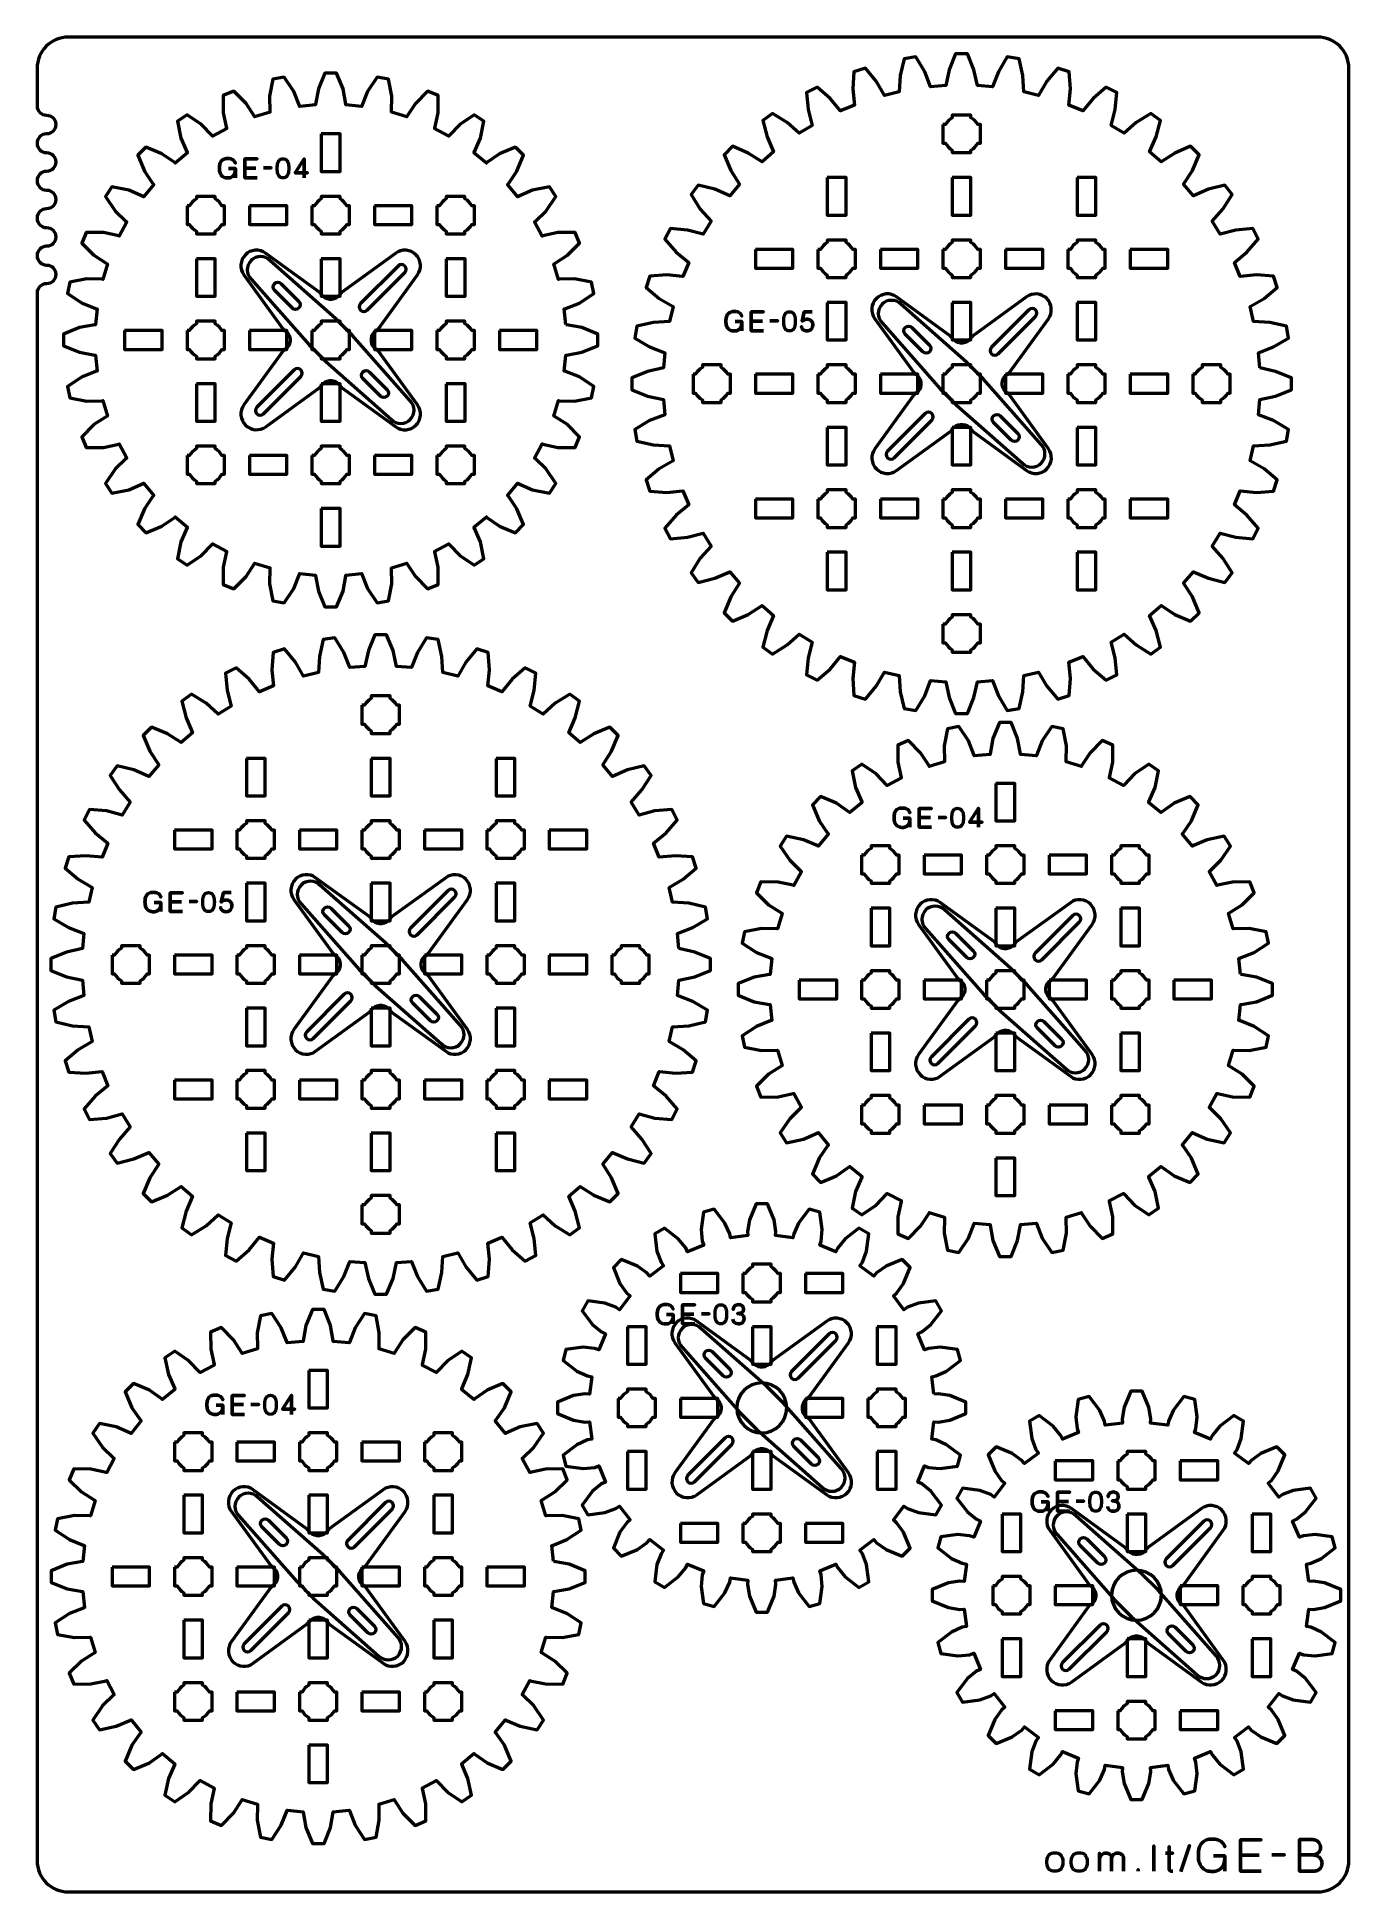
# Model space of a CAD drawing. Header units: centimetres. Extents: x -21 to 0, y -29.7 to 0.
import ezdxf

# ---------------------------------------------------------------- set-up
doc = ezdxf.new("R2010")
doc.units = ezdxf.units.CM
doc.header["$MEASUREMENT"] = 0
doc.layers.add('Layer 1', color=7, linetype='Continuous')

msp = doc.modelspace()

# ---------------------------------------------------------------- linework, layer by layer
at = {"layer": 'Layer 1', "color": 1, "lineweight": 53}
msp.add_open_spline([(-21.00003, -29.19995), (-21.00003, -29.19995), (-21.00003, -4.09992), (-21.00003, -4.09992), (-21.00003, -4.09992), (-21.00003, -4.01709), (-20.93286, -3.94992), (-20.85003, -3.94992), (-20.85003, -3.94992), (-20.7672, -3.94992), (-20.70003, -3.88275), (-20.70003, -3.79992), (-20.70003, -3.79992), (-20.70003, -3.71709), (-20.7672, -3.64992), (-20.85003, -3.64992), (-20.85003, -3.64992), (-20.93286, -3.64992), (-21.00003, -3.58275), (-21.00003, -3.49992), (-21.00003, -3.49992), (-21.00003, -3.41709), (-20.93286, -3.34992), (-20.85003, -3.34992), (-20.85003, -3.34992), (-20.7672, -3.34992), (-20.70003, -3.28275), (-20.70003, -3.19992), (-20.70003, -3.19992), (-20.70003, -3.11709), (-20.7672, -3.04992), (-20.85003, -3.04992), (-20.85003, -3.04992), (-20.93286, -3.04992), (-21.00003, -2.98275), (-21.00003, -2.89992), (-21.00003, -2.89992), (-21.00003, -2.81709), (-20.93286, -2.74992), (-20.85003, -2.74992), (-20.85003, -2.74992), (-20.7672, -2.74992), (-20.70003, -2.68275), (-20.70003, -2.59992), (-20.70003, -2.59992), (-20.70003, -2.51709), (-20.7672, -2.44992), (-20.85003, -2.44992), (-20.85003, -2.44992), (-20.93286, -2.44992), (-21.00003, -2.38275), (-21.00003, -2.29992), (-21.00003, -2.29992), (-21.00003, -2.21709), (-20.93286, -2.14992), (-20.85003, -2.14992), (-20.85003, -2.14992), (-20.7672, -2.14992), (-20.70003, -2.08275), (-20.70003, -1.99992), (-20.70003, -1.99992), (-20.70003, -1.91709), (-20.7672, -1.84992), (-20.85003, -1.84992), (-20.85003, -1.84992), (-20.93286, -1.84992), (-21.00003, -1.78275), (-21.00003, -1.69992), (-21.00003, -1.69992), (-21.00003, -1.61709), (-20.93286, -1.54992), (-20.85003, -1.54992), (-20.85003, -1.54992), (-20.7672, -1.54992), (-20.70003, -1.48275), (-20.70003, -1.39992), (-20.70003, -1.39992), (-20.70003, -1.31709), (-20.7672, -1.24992), (-20.85003, -1.24992), (-20.85003, -1.24992), (-20.93286, -1.24992), (-21.00003, -1.18275), (-21.00003, -1.09992), (-21.00003, -1.09992), (-21.00003, -1.09992), (-21.00003, -0.49992), (-21.00003, -0.49992), (-21.00003, -0.49992), (-21.00003, -0.22295), (-20.77694, 0.00004), (-20.49994, 0.00004), (-20.49994, 0.00004), (-20.49994, 0.00004), (-0.50008, 0.00004), (-0.50008, 0.00004), (-0.50008, 0.00004), (-0.22294, 0.00004), (0.00002, -0.22295), (0.00002, -0.49992), (0.00002, -0.49992), (0.00002, -0.49992), (0.00002, -29.19995), (0.00002, -29.19995), (0.00002, -29.19995), (0.00002, -29.47695), (-0.22294, -29.70004), (-0.50008, -29.70004), (-0.50008, -29.70004), (-0.50008, -29.70004), (-20.49994, -29.70004), (-20.49994, -29.70004), (-20.49994, -29.70004), (-20.77694, -29.70004), (-21.00003, -29.47695), (-21.00003, -29.19995)], degree=3, knots=[0, 0, 0, 0, 0.03448276, 0.03448276, 0.03448276, 0.03448276, 0.06896552, 0.06896552, 0.06896552, 0.06896552, 0.10344828, 0.10344828, 0.10344828, 0.10344828, 0.13793103, 0.13793103, 0.13793103, 0.13793103, 0.17241379, 0.17241379, 0.17241379, 0.17241379, 0.20689655, 0.20689655, 0.20689655, 0.20689655, 0.24137931, 0.24137931, 0.24137931, 0.24137931, 0.27586207, 0.27586207, 0.27586207, 0.27586207, 0.31034483, 0.31034483, 0.31034483, 0.31034483, 0.34482759, 0.34482759, 0.34482759, 0.34482759, 0.37931034, 0.37931034, 0.37931034, 0.37931034, 0.4137931, 0.4137931, 0.4137931, 0.4137931, 0.44827586, 0.44827586, 0.44827586, 0.44827586, 0.48275862, 0.48275862, 0.48275862, 0.48275862, 0.51724138, 0.51724138, 0.51724138, 0.51724138, 0.55172414, 0.55172414, 0.55172414, 0.55172414, 0.5862069, 0.5862069, 0.5862069, 0.5862069, 0.62068966, 0.62068966, 0.62068966, 0.62068966, 0.65517241, 0.65517241, 0.65517241, 0.65517241, 0.68965517, 0.68965517, 0.68965517, 0.68965517, 0.72413793, 0.72413793, 0.72413793, 0.72413793, 0.75862069, 0.75862069, 0.75862069, 0.75862069, 0.79310345, 0.79310345, 0.79310345, 0.79310345, 0.82758621, 0.82758621, 0.82758621, 0.82758621, 0.86206897, 0.86206897, 0.86206897, 0.86206897, 0.89655172, 0.89655172, 0.89655172, 0.89655172, 0.93103448, 0.93103448, 0.93103448, 0.93103448, 0.96551724, 0.96551724, 0.96551724, 0.96551724, 1, 1, 1, 1], dxfattribs=at)
at = {"layer": 'Layer 1', "color": 3, "lineweight": 53}
for points, knots in [([(-1.42753, -5.29631), (-1.42753, -5.29631), (-1.17322, -5.35248), (-1.17322, -5.35248), (-1.17322, -5.35248), (-1.17322, -5.35248), (-0.91858, -5.45432), (-0.91858, -5.45432), (-0.91858, -5.45432), (-0.91858, -5.45432), (-0.91858, -5.6457), (-0.91858, -5.6457), (-0.91858, -5.6457), (-0.91858, -5.6457), (-1.17322, -5.74759), (-1.17322, -5.74759), (-1.17322, -5.74759), (-1.17322, -5.74759), (-1.42753, -5.80349), (-1.42753, -5.80349), (-1.42753, -5.80349), (-1.42753, -5.80349), (-1.44659, -6.04604), (-1.44659, -6.04604), (-1.44659, -6.04604), (-1.44659, -6.04604), (-1.20429, -6.14131), (-1.20429, -6.14131), (-1.20429, -6.14131), (-1.20429, -6.14131), (-0.96875, -6.28158), (-0.96875, -6.28158), (-0.96875, -6.28158), (-0.96875, -6.28158), (-0.99863, -6.47063), (-0.99863, -6.47063), (-0.99863, -6.47063), (-0.99863, -6.47063), (-1.26603, -6.53143), (-1.26603, -6.53143), (-1.26603, -6.53143), (-1.26603, -6.53143), (-1.52611, -6.54704), (-1.52611, -6.54704), (-1.52611, -6.54704), (-1.52611, -6.54704), (-1.58281, -6.78356), (-1.58281, -6.78356), (-1.58281, -6.78356), (-1.58281, -6.78356), (-1.35823, -6.91554), (-1.35823, -6.91554), (-1.35823, -6.91554), (-1.35823, -6.91554), (-1.14759, -7.09111), (-1.14759, -7.09111), (-1.14759, -7.09111), (-1.14759, -7.09111), (-1.20661, -7.27301), (-1.20661, -7.27301), (-1.20661, -7.27301), (-1.20661, -7.27301), (-1.48017, -7.29119), (-1.48017, -7.29119), (-1.48017, -7.29119), (-1.48017, -7.29119), (-1.73947, -7.2659), (-1.73947, -7.2659), (-1.73947, -7.2659), (-1.73947, -7.2659), (-1.83267, -7.49067), (-1.83267, -7.49067), (-1.83267, -7.49067), (-1.83267, -7.49067), (-1.63146, -7.65617), (-1.63146, -7.65617), (-1.63146, -7.65617), (-1.63146, -7.65617), (-1.45084, -7.86241), (-1.45084, -7.86241), (-1.45084, -7.86241), (-1.45084, -7.86241), (-1.53767, -8.03296), (-1.53767, -8.03296), (-1.53767, -8.03296), (-1.53767, -8.03296), (-1.81064, -8.00807), (-1.81064, -8.00807), (-1.81064, -8.00807), (-1.81064, -8.00807), (-2.06281, -7.94268), (-2.06281, -7.94268), (-2.06281, -7.94268), (-2.06281, -7.94268), (-2.18995, -8.14986), (-2.18995, -8.14986), (-2.18995, -8.14986), (-2.18995, -8.14986), (-2.01709, -8.34495), (-2.01709, -8.34495), (-2.01709, -8.34495), (-2.01709, -8.34495), (-1.87104, -8.57682), (-1.87104, -8.57682), (-1.87104, -8.57682), (-1.87104, -8.57682), (-1.9835, -8.73176), (-1.9835, -8.73176), (-1.9835, -8.73176), (-1.9835, -8.73176), (-2.24936, -8.66439), (-2.24936, -8.66439), (-2.24936, -8.66439), (-2.24936, -8.66439), (-2.4882, -8.56023), (-2.4882, -8.56023), (-2.4882, -8.56023), (-2.4882, -8.56023), (-2.646, -8.74524), (-2.646, -8.74524), (-2.646, -8.74524), (-2.646, -8.74524), (-2.50579, -8.96477), (-2.50579, -8.96477), (-2.50579, -8.96477), (-2.50579, -8.96477), (-2.39792, -9.21676), (-2.39792, -9.21676), (-2.39792, -9.21676), (-2.39792, -9.21676), (-2.53314, -9.35218), (-2.53314, -9.35218), (-2.53314, -9.35218), (-2.53314, -9.35218), (-2.78513, -9.24417), (-2.78513, -9.24417), (-2.78513, -9.24417), (-2.78513, -9.24417), (-3.00466, -9.10391), (-3.00466, -9.10391), (-3.00466, -9.10391), (-3.00466, -9.10391), (-3.18967, -9.2619), (-3.18967, -9.2619), (-3.18967, -9.2619), (-3.18967, -9.2619), (-3.08551, -9.50075), (-3.08551, -9.50075), (-3.08551, -9.50075), (-3.08551, -9.50075), (-3.0184, -9.76641), (-3.0184, -9.76641), (-3.0184, -9.76641), (-3.0184, -9.76641), (-3.17308, -9.87886), (-3.17308, -9.87886), (-3.17308, -9.87886), (-3.17308, -9.87886), (-3.4052, -9.73283), (-3.4052, -9.73283), (-3.4052, -9.73283), (-3.4052, -9.73283), (-3.60004, -9.55996), (-3.60004, -9.55996), (-3.60004, -9.55996), (-3.60004, -9.55996), (-3.80744, -9.68709), (-3.80744, -9.68709), (-3.80744, -9.68709), (-3.80744, -9.68709), (-3.74185, -9.93927), (-3.74185, -9.93927), (-3.74185, -9.93927), (-3.74185, -9.93927), (-3.71715, -10.21224), (-3.71715, -10.21224), (-3.71715, -10.21224), (-3.71715, -10.21224), (-3.88749, -10.29907), (-3.88749, -10.29907), (-3.88749, -10.29907), (-3.88749, -10.29907), (-4.09393, -10.1185), (-4.09393, -10.1185), (-4.09393, -10.1185), (-4.09393, -10.1185), (-4.25929, -9.91743), (-4.25929, -9.91743), (-4.25929, -9.91743), (-4.25929, -9.91743), (-4.48401, -10.01043), (-4.48401, -10.01043), (-4.48401, -10.01043), (-4.48401, -10.01043), (-4.45877, -10.26973), (-4.45877, -10.26973), (-4.45877, -10.26973), (-4.45877, -10.26973), (-4.4771, -10.54329), (-4.4771, -10.54329), (-4.4771, -10.54329), (-4.4771, -10.54329), (-4.659, -10.60237), (-4.659, -10.60237), (-4.659, -10.60237), (-4.659, -10.60237), (-4.83457, -10.39186), (-4.83457, -10.39186), (-4.83457, -10.39186), (-4.83457, -10.39186), (-4.96654, -10.16709), (-4.96654, -10.16709), (-4.96654, -10.16709), (-4.96654, -10.16709), (-5.20286, -10.22399), (-5.20286, -10.22399), (-5.20286, -10.22399), (-5.20286, -10.22399), (-5.21847, -10.48408), (-5.21847, -10.48408), (-5.21847, -10.48408), (-5.21847, -10.48408), (-5.27927, -10.75127), (-5.27927, -10.75127), (-5.27927, -10.75127), (-5.27927, -10.75127), (-5.46833, -10.7812), (-5.46833, -10.7812), (-5.46833, -10.7812), (-5.46833, -10.7812), (-5.60879, -10.54581), (-5.60879, -10.54581), (-5.60879, -10.54581), (-5.60879, -10.54581), (-5.70392, -10.30331), (-5.70392, -10.30331), (-5.70392, -10.30331), (-5.70392, -10.30331), (-5.94641, -10.32242), (-5.94641, -10.32242), (-5.94641, -10.32242), (-5.94641, -10.32242), (-6.00252, -10.57687), (-6.00252, -10.57687), (-6.00252, -10.57687), (-6.00252, -10.57687), (-6.10442, -10.83132), (-6.10442, -10.83132), (-6.10442, -10.83132), (-6.10442, -10.83132), (-6.2956, -10.83132), (-6.2956, -10.83132), (-6.2956, -10.83132), (-6.2956, -10.83132), (-6.39748, -10.57687), (-6.39748, -10.57687), (-6.39748, -10.57687), (-6.39748, -10.57687), (-6.45359, -10.32242), (-6.45359, -10.32242), (-6.45359, -10.32242), (-6.45359, -10.32242), (-6.69608, -10.30331), (-6.69608, -10.30331), (-6.69608, -10.30331), (-6.69608, -10.30331), (-6.79121, -10.54581), (-6.79121, -10.54581), (-6.79121, -10.54581), (-6.79121, -10.54581), (-6.93168, -10.7812), (-6.93168, -10.7812), (-6.93168, -10.7812), (-6.93168, -10.7812), (-7.12073, -10.75127), (-7.12073, -10.75127), (-7.12073, -10.75127), (-7.12073, -10.75127), (-7.18153, -10.48408), (-7.18153, -10.48408), (-7.18153, -10.48408), (-7.18153, -10.48408), (-7.19714, -10.22399), (-7.19714, -10.22399), (-7.19714, -10.22399), (-7.19714, -10.22399), (-7.43346, -10.16709), (-7.43346, -10.16709), (-7.43346, -10.16709), (-7.43346, -10.16709), (-7.56562, -10.39186), (-7.56562, -10.39186), (-7.56562, -10.39186), (-7.56562, -10.39186), (-7.74101, -10.60237), (-7.74101, -10.60237), (-7.74101, -10.60237), (-7.74101, -10.60237), (-7.9231, -10.54329), (-7.9231, -10.54329), (-7.9231, -10.54329), (-7.9231, -10.54329), (-7.94123, -10.26973), (-7.94123, -10.26973), (-7.94123, -10.26973), (-7.94123, -10.26973), (-7.91599, -10.01043), (-7.91599, -10.01043), (-7.91599, -10.01043), (-7.91599, -10.01043), (-8.14071, -9.91743), (-8.14071, -9.91743), (-8.14071, -9.91743), (-8.14071, -9.91743), (-8.30626, -10.1185), (-8.30626, -10.1185), (-8.30626, -10.1185), (-8.30626, -10.1185), (-8.51251, -10.29907), (-8.51251, -10.29907), (-8.51251, -10.29907), (-8.51251, -10.29907), (-8.68285, -10.21224), (-8.68285, -10.21224), (-8.68285, -10.21224), (-8.68285, -10.21224), (-8.65815, -9.93927), (-8.65815, -9.93927), (-8.65815, -9.93927), (-8.65815, -9.93927), (-8.59277, -9.68709), (-8.59277, -9.68709), (-8.59277, -9.68709), (-8.59277, -9.68709), (-8.79996, -9.55996), (-8.79996, -9.55996), (-8.79996, -9.55996), (-8.79996, -9.55996), (-8.99499, -9.73283), (-8.99499, -9.73283), (-8.99499, -9.73283), (-8.99499, -9.73283), (-9.22692, -9.87886), (-9.22692, -9.87886), (-9.22692, -9.87886), (-9.22692, -9.87886), (-9.3818, -9.76641), (-9.3818, -9.76641), (-9.3818, -9.76641), (-9.3818, -9.76641), (-9.31449, -9.50075), (-9.31449, -9.50075), (-9.31449, -9.50075), (-9.31449, -9.50075), (-9.21033, -9.2619), (-9.21033, -9.2619), (-9.21033, -9.2619), (-9.21033, -9.2619), (-9.39534, -9.10391), (-9.39534, -9.10391), (-9.39534, -9.10391), (-9.39534, -9.10391), (-9.61487, -9.24417), (-9.61487, -9.24417), (-9.61487, -9.24417), (-9.61487, -9.24417), (-9.86686, -9.35218), (-9.86686, -9.35218), (-9.86686, -9.35218), (-9.86686, -9.35218), (-10.00228, -9.21676), (-10.00228, -9.21676), (-10.00228, -9.21676), (-10.00228, -9.21676), (-9.89421, -8.96477), (-9.89421, -8.96477), (-9.89421, -8.96477), (-9.89421, -8.96477), (-9.75395, -8.74524), (-9.75395, -8.74524), (-9.75395, -8.74524), (-9.75395, -8.74524), (-9.91199, -8.56023), (-9.91199, -8.56023), (-9.91199, -8.56023), (-9.91199, -8.56023), (-10.15083, -8.66439), (-10.15083, -8.66439), (-10.15083, -8.66439), (-10.15083, -8.66439), (-10.4165, -8.73176), (-10.4165, -8.73176), (-10.4165, -8.73176), (-10.4165, -8.73176), (-10.52896, -8.57682), (-10.52896, -8.57682), (-10.52896, -8.57682), (-10.52896, -8.57682), (-10.38291, -8.34495), (-10.38291, -8.34495), (-10.38291, -8.34495), (-10.38291, -8.34495), (-10.21005, -8.14986), (-10.21005, -8.14986), (-10.21005, -8.14986), (-10.21005, -8.14986), (-10.33719, -7.94268), (-10.33719, -7.94268), (-10.33719, -7.94268), (-10.33719, -7.94268), (-10.58937, -8.00807), (-10.58937, -8.00807), (-10.58937, -8.00807), (-10.58937, -8.00807), (-10.86234, -8.03296), (-10.86234, -8.03296), (-10.86234, -8.03296), (-10.86234, -8.03296), (-10.94916, -7.86241), (-10.94916, -7.86241), (-10.94916, -7.86241), (-10.94916, -7.86241), (-10.76854, -7.65617), (-10.76854, -7.65617), (-10.76854, -7.65617), (-10.76854, -7.65617), (-10.56753, -7.49067), (-10.56753, -7.49067), (-10.56753, -7.49067), (-10.56753, -7.49067), (-10.66053, -7.2659), (-10.66053, -7.2659), (-10.66053, -7.2659), (-10.66053, -7.2659), (-10.91983, -7.29119), (-10.91983, -7.29119), (-10.91983, -7.29119), (-10.91983, -7.29119), (-11.19339, -7.27301), (-11.19339, -7.27301), (-11.19339, -7.27301), (-11.19339, -7.27301), (-11.25241, -7.09111), (-11.25241, -7.09111), (-11.25241, -7.09111), (-11.25241, -7.09111), (-11.04196, -6.91554), (-11.04196, -6.91554), (-11.04196, -6.91554), (-11.04196, -6.91554), (-10.81719, -6.78356), (-10.81719, -6.78356), (-10.81719, -6.78356), (-10.81719, -6.78356), (-10.87409, -6.54704), (-10.87409, -6.54704), (-10.87409, -6.54704), (-10.87409, -6.54704), (-11.13397, -6.53143), (-11.13397, -6.53143), (-11.13397, -6.53143), (-11.13397, -6.53143), (-11.40137, -6.47063), (-11.40137, -6.47063), (-11.40137, -6.47063), (-11.40137, -6.47063), (-11.43125, -6.28158), (-11.43125, -6.28158), (-11.43125, -6.28158), (-11.43125, -6.28158), (-11.19591, -6.14131), (-11.19591, -6.14131), (-11.19591, -6.14131), (-11.19591, -6.14131), (-10.95341, -6.04604), (-10.95341, -6.04604), (-10.95341, -6.04604), (-10.95341, -6.04604), (-10.97247, -5.80349), (-10.97247, -5.80349), (-10.97247, -5.80349), (-10.97247, -5.80349), (-11.22697, -5.74759), (-11.22697, -5.74759), (-11.22697, -5.74759), (-11.22697, -5.74759), (-11.48142, -5.6457), (-11.48142, -5.6457), (-11.48142, -5.6457), (-11.48142, -5.6457), (-11.48142, -5.45432), (-11.48142, -5.45432), (-11.48142, -5.45432), (-11.48142, -5.45432), (-11.22697, -5.35248), (-11.22697, -5.35248), (-11.22697, -5.35248), (-11.22697, -5.35248), (-10.97247, -5.29631), (-10.97247, -5.29631), (-10.97247, -5.29631), (-10.97247, -5.29631), (-10.95341, -5.05382), (-10.95341, -5.05382), (-10.95341, -5.05382), (-10.95341, -5.05382), (-11.19591, -4.9587), (-11.19591, -4.9587), (-11.19591, -4.9587), (-11.19591, -4.9587), (-11.43125, -4.81824), (-11.43125, -4.81824), (-11.43125, -4.81824), (-11.43125, -4.81824), (-11.40137, -4.62937), (-11.40137, -4.62937), (-11.40137, -4.62937), (-11.40137, -4.62937), (-11.13397, -4.56862), (-11.13397, -4.56862), (-11.13397, -4.56862), (-11.13397, -4.56862), (-10.87409, -4.55277), (-10.87409, -4.55277), (-10.87409, -4.55277), (-10.87409, -4.55277), (-10.81719, -4.31644), (-10.81719, -4.31644), (-10.81719, -4.31644), (-10.81719, -4.31644), (-11.04196, -4.18447), (-11.04196, -4.18447), (-11.04196, -4.18447), (-11.04196, -4.18447), (-11.25241, -4.00894), (-11.25241, -4.00894), (-11.25241, -4.00894), (-11.25241, -4.00894), (-11.19339, -3.827), (-11.19339, -3.827), (-11.19339, -3.827), (-11.19339, -3.827), (-10.91983, -3.80867), (-10.91983, -3.80867), (-10.91983, -3.80867), (-10.91983, -3.80867), (-10.66053, -3.83396), (-10.66053, -3.83396), (-10.66053, -3.83396), (-10.66053, -3.83396), (-10.56753, -3.6094), (-10.56753, -3.6094), (-10.56753, -3.6094), (-10.56753, -3.6094), (-10.76854, -3.44385), (-10.76854, -3.44385), (-10.76854, -3.44385), (-10.76854, -3.44385), (-10.94916, -3.23739), (-10.94916, -3.23739), (-10.94916, -3.23739), (-10.94916, -3.23739), (-10.86234, -3.06705), (-10.86234, -3.06705), (-10.86234, -3.06705), (-10.86234, -3.06705), (-10.58937, -3.09194), (-10.58937, -3.09194), (-10.58937, -3.09194), (-10.58937, -3.09194), (-10.33719, -3.15734), (-10.33719, -3.15734), (-10.33719, -3.15734), (-10.33719, -3.15734), (-10.21005, -2.94996), (-10.21005, -2.94996), (-10.21005, -2.94996), (-10.21005, -2.94996), (-10.38291, -2.75512), (-10.38291, -2.75512), (-10.38291, -2.75512), (-10.38291, -2.75512), (-10.52896, -2.52304), (-10.52896, -2.52304), (-10.52896, -2.52304), (-10.52896, -2.52304), (-10.4165, -2.3683), (-10.4165, -2.3683), (-10.4165, -2.3683), (-10.4165, -2.3683), (-10.15083, -2.43541), (-10.15083, -2.43541), (-10.15083, -2.43541), (-10.15083, -2.43541), (-9.91199, -2.53963), (-9.91199, -2.53963), (-9.91199, -2.53963), (-9.91199, -2.53963), (-9.75395, -2.35477), (-9.75395, -2.35477), (-9.75395, -2.35477), (-9.75395, -2.35477), (-9.89421, -2.13503), (-9.89421, -2.13503), (-9.89421, -2.13503), (-9.89421, -2.13503), (-10.00228, -1.8831), (-10.00228, -1.8831), (-10.00228, -1.8831), (-10.00228, -1.8831), (-9.86686, -1.74783), (-9.86686, -1.74783), (-9.86686, -1.74783), (-9.86686, -1.74783), (-9.61487, -1.85588), (-9.61487, -1.85588), (-9.61487, -1.85588), (-9.61487, -1.85588), (-9.39534, -1.99595), (-9.39534, -1.99595), (-9.39534, -1.99595), (-9.39534, -1.99595), (-9.21033, -1.8381), (-9.21033, -1.8381), (-9.21033, -1.8381), (-9.21033, -1.8381), (-9.31449, -1.59926), (-9.31449, -1.59926), (-9.31449, -1.59926), (-9.31449, -1.59926), (-9.3818, -1.33346), (-9.3818, -1.33346), (-9.3818, -1.33346), (-9.3818, -1.33346), (-9.22692, -1.22094), (-9.22692, -1.22094), (-9.22692, -1.22094), (-9.22692, -1.22094), (-8.99499, -1.36699), (-8.99499, -1.36699), (-8.99499, -1.36699), (-8.99499, -1.36699), (-8.79996, -1.53985), (-8.79996, -1.53985), (-8.79996, -1.53985), (-8.79996, -1.53985), (-8.59277, -1.41292), (-8.59277, -1.41292), (-8.59277, -1.41292), (-8.59277, -1.41292), (-8.65815, -1.16078), (-8.65815, -1.16078), (-8.65815, -1.16078), (-8.65815, -1.16078), (-8.68285, -0.88757), (-8.68285, -0.88757), (-8.68285, -0.88757), (-8.68285, -0.88757), (-8.51251, -0.8008), (-8.51251, -0.8008), (-8.51251, -0.8008), (-8.51251, -0.8008), (-8.30626, -0.98136), (-8.30626, -0.98136), (-8.30626, -0.98136), (-8.30626, -0.98136), (-8.14071, -1.18257), (-8.14071, -1.18257), (-8.14071, -1.18257), (-8.14071, -1.18257), (-7.91599, -1.08937), (-7.91599, -1.08937), (-7.91599, -1.08937), (-7.91599, -1.08937), (-7.94123, -0.83029), (-7.94123, -0.83029), (-7.94123, -0.83029), (-7.94123, -0.83029), (-7.9231, -0.55671), (-7.9231, -0.55671), (-7.9231, -0.55671), (-7.9231, -0.55671), (-7.74101, -0.49749), (-7.74101, -0.49749), (-7.74101, -0.49749), (-7.74101, -0.49749), (-7.56562, -0.70819), (-7.56562, -0.70819), (-7.56562, -0.70819), (-7.56562, -0.70819), (-7.43346, -0.93271), (-7.43346, -0.93271), (-7.43346, -0.93271), (-7.43346, -0.93271), (-7.19714, -0.87601), (-7.19714, -0.87601), (-7.19714, -0.87601), (-7.19714, -0.87601), (-7.18153, -0.61593), (-7.18153, -0.61593), (-7.18153, -0.61593), (-7.18153, -0.61593), (-7.12073, -0.34855), (-7.12073, -0.34855), (-7.12073, -0.34855), (-7.12073, -0.34855), (-6.93168, -0.31866), (-6.93168, -0.31866), (-6.93168, -0.31866), (-6.93168, -0.31866), (-6.79121, -0.55419), (-6.79121, -0.55419), (-6.79121, -0.55419), (-6.79121, -0.55419), (-6.69608, -0.79655), (-6.69608, -0.79655), (-6.69608, -0.79655), (-6.69608, -0.79655), (-6.45359, -0.77763), (-6.45359, -0.77763), (-6.45359, -0.77763), (-6.45359, -0.77763), (-6.39748, -0.52313), (-6.39748, -0.52313), (-6.39748, -0.52313), (-6.39748, -0.52313), (-6.2956, -0.26868), (-6.2956, -0.26868), (-6.2956, -0.26868), (-6.2956, -0.26868), (-6.10442, -0.26868), (-6.10442, -0.26868), (-6.10442, -0.26868), (-6.10442, -0.26868), (-6.00252, -0.52313), (-6.00252, -0.52313), (-6.00252, -0.52313), (-6.00252, -0.52313), (-5.94641, -0.77763), (-5.94641, -0.77763), (-5.94641, -0.77763), (-5.94641, -0.77763), (-5.70392, -0.79655), (-5.70392, -0.79655), (-5.70392, -0.79655), (-5.70392, -0.79655), (-5.60879, -0.55419), (-5.60879, -0.55419), (-5.60879, -0.55419), (-5.60879, -0.55419), (-5.46833, -0.31866), (-5.46833, -0.31866), (-5.46833, -0.31866), (-5.46833, -0.31866), (-5.27927, -0.34855), (-5.27927, -0.34855), (-5.27927, -0.34855), (-5.27927, -0.34855), (-5.21847, -0.61593), (-5.21847, -0.61593), (-5.21847, -0.61593), (-5.21847, -0.61593), (-5.20286, -0.87601), (-5.20286, -0.87601), (-5.20286, -0.87601), (-5.20286, -0.87601), (-4.96654, -0.93271), (-4.96654, -0.93271), (-4.96654, -0.93271), (-4.96654, -0.93271), (-4.83457, -0.70819), (-4.83457, -0.70819), (-4.83457, -0.70819), (-4.83457, -0.70819), (-4.659, -0.49749), (-4.659, -0.49749), (-4.659, -0.49749), (-4.659, -0.49749), (-4.4771, -0.55671), (-4.4771, -0.55671), (-4.4771, -0.55671), (-4.4771, -0.55671), (-4.45877, -0.83029), (-4.45877, -0.83029), (-4.45877, -0.83029), (-4.45877, -0.83029), (-4.48401, -1.08937), (-4.48401, -1.08937), (-4.48401, -1.08937), (-4.48401, -1.08937), (-4.25929, -1.18257), (-4.25929, -1.18257), (-4.25929, -1.18257), (-4.25929, -1.18257), (-4.09393, -0.98136), (-4.09393, -0.98136), (-4.09393, -0.98136), (-4.09393, -0.98136), (-3.88749, -0.8008), (-3.88749, -0.8008), (-3.88749, -0.8008), (-3.88749, -0.8008), (-3.71715, -0.88757), (-3.71715, -0.88757), (-3.71715, -0.88757), (-3.71715, -0.88757), (-3.74185, -1.16078), (-3.74185, -1.16078), (-3.74185, -1.16078), (-3.74185, -1.16078), (-3.80744, -1.41292), (-3.80744, -1.41292), (-3.80744, -1.41292), (-3.80744, -1.41292), (-3.60004, -1.53985), (-3.60004, -1.53985), (-3.60004, -1.53985), (-3.60004, -1.53985), (-3.4052, -1.36699), (-3.4052, -1.36699), (-3.4052, -1.36699), (-3.4052, -1.36699), (-3.17308, -1.22094), (-3.17308, -1.22094), (-3.17308, -1.22094), (-3.17308, -1.22094), (-3.0184, -1.33346), (-3.0184, -1.33346), (-3.0184, -1.33346), (-3.0184, -1.33346), (-3.08551, -1.59926), (-3.08551, -1.59926), (-3.08551, -1.59926), (-3.08551, -1.59926), (-3.18967, -1.8381), (-3.18967, -1.8381), (-3.18967, -1.8381), (-3.18967, -1.8381), (-3.00466, -1.99595), (-3.00466, -1.99595), (-3.00466, -1.99595), (-3.00466, -1.99595), (-2.78513, -1.85588), (-2.78513, -1.85588), (-2.78513, -1.85588), (-2.78513, -1.85588), (-2.53314, -1.74783), (-2.53314, -1.74783), (-2.53314, -1.74783), (-2.53314, -1.74783), (-2.39792, -1.8831), (-2.39792, -1.8831), (-2.39792, -1.8831), (-2.39792, -1.8831), (-2.50579, -2.13503), (-2.50579, -2.13503), (-2.50579, -2.13503), (-2.50579, -2.13503), (-2.646, -2.35477), (-2.646, -2.35477), (-2.646, -2.35477), (-2.646, -2.35477), (-2.4882, -2.53963), (-2.4882, -2.53963), (-2.4882, -2.53963), (-2.4882, -2.53963), (-2.24936, -2.43541), (-2.24936, -2.43541), (-2.24936, -2.43541), (-2.24936, -2.43541), (-1.9835, -2.3683), (-1.9835, -2.3683), (-1.9835, -2.3683), (-1.9835, -2.3683), (-1.87104, -2.52304), (-1.87104, -2.52304), (-1.87104, -2.52304), (-1.87104, -2.52304), (-2.01709, -2.75512), (-2.01709, -2.75512), (-2.01709, -2.75512), (-2.01709, -2.75512), (-2.18995, -2.94996), (-2.18995, -2.94996), (-2.18995, -2.94996), (-2.18995, -2.94996), (-2.06281, -3.15734), (-2.06281, -3.15734), (-2.06281, -3.15734), (-2.06281, -3.15734), (-1.81064, -3.09194), (-1.81064, -3.09194), (-1.81064, -3.09194), (-1.81064, -3.09194), (-1.53767, -3.06705), (-1.53767, -3.06705), (-1.53767, -3.06705), (-1.53767, -3.06705), (-1.45084, -3.23739), (-1.45084, -3.23739), (-1.45084, -3.23739), (-1.45084, -3.23739), (-1.63146, -3.44385), (-1.63146, -3.44385), (-1.63146, -3.44385), (-1.63146, -3.44385), (-1.83267, -3.6094), (-1.83267, -3.6094), (-1.83267, -3.6094), (-1.83267, -3.6094), (-1.73947, -3.83396), (-1.73947, -3.83396), (-1.73947, -3.83396), (-1.73947, -3.83396), (-1.48017, -3.80867), (-1.48017, -3.80867), (-1.48017, -3.80867), (-1.48017, -3.80867), (-1.20661, -3.827), (-1.20661, -3.827), (-1.20661, -3.827), (-1.20661, -3.827), (-1.14759, -4.00894), (-1.14759, -4.00894), (-1.14759, -4.00894), (-1.14759, -4.00894), (-1.35823, -4.18447), (-1.35823, -4.18447), (-1.35823, -4.18447), (-1.35823, -4.18447), (-1.58281, -4.31644), (-1.58281, -4.31644), (-1.58281, -4.31644), (-1.58281, -4.31644), (-1.52611, -4.55277), (-1.52611, -4.55277), (-1.52611, -4.55277), (-1.52611, -4.55277), (-1.26603, -4.56862), (-1.26603, -4.56862), (-1.26603, -4.56862), (-1.26603, -4.56862), (-0.99863, -4.62937), (-0.99863, -4.62937), (-0.99863, -4.62937), (-0.99863, -4.62937), (-0.96875, -4.81824), (-0.96875, -4.81824), (-0.96875, -4.81824), (-0.96875, -4.81824), (-1.20429, -4.9587), (-1.20429, -4.9587), (-1.20429, -4.9587), (-1.20429, -4.9587), (-1.44659, -5.05382), (-1.44659, -5.05382), (-1.44659, -5.05382), (-1.44659, -5.05382), (-1.42753, -5.29631), (-1.42753, -5.29631)], [0, 0, 0, 0, 0.00416667, 0.00416667, 0.00416667, 0.00416667, 0.00833333, 0.00833333, 0.00833333, 0.00833333, 0.0125, 0.0125, 0.0125, 0.0125, 0.01666667, 0.01666667, 0.01666667, 0.01666667, 0.02083333, 0.02083333, 0.02083333, 0.02083333, 0.025, 0.025, 0.025, 0.025, 0.02916667, 0.02916667, 0.02916667, 0.02916667, 0.03333333, 0.03333333, 0.03333333, 0.03333333, 0.0375, 0.0375, 0.0375, 0.0375, 0.04166667, 0.04166667, 0.04166667, 0.04166667, 0.04583333, 0.04583333, 0.04583333, 0.04583333, 0.05, 0.05, 0.05, 0.05, 0.05416667, 0.05416667, 0.05416667, 0.05416667, 0.05833333, 0.05833333, 0.05833333, 0.05833333, 0.0625, 0.0625, 0.0625, 0.0625, 0.06666667, 0.06666667, 0.06666667, 0.06666667, 0.07083333, 0.07083333, 0.07083333, 0.07083333, 0.075, 0.075, 0.075, 0.075, 0.07916667, 0.07916667, 0.07916667, 0.07916667, 0.08333333, 0.08333333, 0.08333333, 0.08333333, 0.0875, 0.0875, 0.0875, 0.0875, 0.09166667, 0.09166667, 0.09166667, 0.09166667, 0.09583333, 0.09583333, 0.09583333, 0.09583333, 0.1, 0.1, 0.1, 0.1, 0.10416667, 0.10416667, 0.10416667, 0.10416667, 0.10833333, 0.10833333, 0.10833333, 0.10833333, 0.1125, 0.1125, 0.1125, 0.1125, 0.11666667, 0.11666667, 0.11666667, 0.11666667, 0.12083333, 0.12083333, 0.12083333, 0.12083333, 0.125, 0.125, 0.125, 0.125, 0.12916667, 0.12916667, 0.12916667, 0.12916667, 0.13333333, 0.13333333, 0.13333333, 0.13333333, 0.1375, 0.1375, 0.1375, 0.1375, 0.14166667, 0.14166667, 0.14166667, 0.14166667, 0.14583333, 0.14583333, 0.14583333, 0.14583333, 0.15, 0.15, 0.15, 0.15, 0.15416667, 0.15416667, 0.15416667, 0.15416667, 0.15833333, 0.15833333, 0.15833333, 0.15833333, 0.1625, 0.1625, 0.1625, 0.1625, 0.16666667, 0.16666667, 0.16666667, 0.16666667, 0.17083333, 0.17083333, 0.17083333, 0.17083333, 0.175, 0.175, 0.175, 0.175, 0.17916667, 0.17916667, 0.17916667, 0.17916667, 0.18333333, 0.18333333, 0.18333333, 0.18333333, 0.1875, 0.1875, 0.1875, 0.1875, 0.19166667, 0.19166667, 0.19166667, 0.19166667, 0.19583333, 0.19583333, 0.19583333, 0.19583333, 0.2, 0.2, 0.2, 0.2, 0.20416667, 0.20416667, 0.20416667, 0.20416667, 0.20833333, 0.20833333, 0.20833333, 0.20833333, 0.2125, 0.2125, 0.2125, 0.2125, 0.21666667, 0.21666667, 0.21666667, 0.21666667, 0.22083333, 0.22083333, 0.22083333, 0.22083333, 0.225, 0.225, 0.225, 0.225, 0.22916667, 0.22916667, 0.22916667, 0.22916667, 0.23333333, 0.23333333, 0.23333333, 0.23333333, 0.2375, 0.2375, 0.2375, 0.2375, 0.24166667, 0.24166667, 0.24166667, 0.24166667, 0.24583333, 0.24583333, 0.24583333, 0.24583333, 0.25, 0.25, 0.25, 0.25, 0.25416667, 0.25416667, 0.25416667, 0.25416667, 0.25833333, 0.25833333, 0.25833333, 0.25833333, 0.2625, 0.2625, 0.2625, 0.2625, 0.26666667, 0.26666667, 0.26666667, 0.26666667, 0.27083333, 0.27083333, 0.27083333, 0.27083333, 0.275, 0.275, 0.275, 0.275, 0.27916667, 0.27916667, 0.27916667, 0.27916667, 0.28333333, 0.28333333, 0.28333333, 0.28333333, 0.2875, 0.2875, 0.2875, 0.2875, 0.29166667, 0.29166667, 0.29166667, 0.29166667, 0.29583333, 0.29583333, 0.29583333, 0.29583333, 0.3, 0.3, 0.3, 0.3, 0.30416667, 0.30416667, 0.30416667, 0.30416667, 0.30833333, 0.30833333, 0.30833333, 0.30833333, 0.3125, 0.3125, 0.3125, 0.3125, 0.31666667, 0.31666667, 0.31666667, 0.31666667, 0.32083333, 0.32083333, 0.32083333, 0.32083333, 0.325, 0.325, 0.325, 0.325, 0.32916667, 0.32916667, 0.32916667, 0.32916667, 0.33333333, 0.33333333, 0.33333333, 0.33333333, 0.3375, 0.3375, 0.3375, 0.3375, 0.34166667, 0.34166667, 0.34166667, 0.34166667, 0.34583333, 0.34583333, 0.34583333, 0.34583333, 0.35, 0.35, 0.35, 0.35, 0.35416667, 0.35416667, 0.35416667, 0.35416667, 0.35833333, 0.35833333, 0.35833333, 0.35833333, 0.3625, 0.3625, 0.3625, 0.3625, 0.36666667, 0.36666667, 0.36666667, 0.36666667, 0.37083333, 0.37083333, 0.37083333, 0.37083333, 0.375, 0.375, 0.375, 0.375, 0.37916667, 0.37916667, 0.37916667, 0.37916667, 0.38333333, 0.38333333, 0.38333333, 0.38333333, 0.3875, 0.3875, 0.3875, 0.3875, 0.39166667, 0.39166667, 0.39166667, 0.39166667, 0.39583333, 0.39583333, 0.39583333, 0.39583333, 0.4, 0.4, 0.4, 0.4, 0.40416667, 0.40416667, 0.40416667, 0.40416667, 0.40833333, 0.40833333, 0.40833333, 0.40833333, 0.4125, 0.4125, 0.4125, 0.4125, 0.41666667, 0.41666667, 0.41666667, 0.41666667, 0.42083333, 0.42083333, 0.42083333, 0.42083333, 0.425, 0.425, 0.425, 0.425, 0.42916667, 0.42916667, 0.42916667, 0.42916667, 0.43333333, 0.43333333, 0.43333333, 0.43333333, 0.4375, 0.4375, 0.4375, 0.4375, 0.44166667, 0.44166667, 0.44166667, 0.44166667, 0.44583333, 0.44583333, 0.44583333, 0.44583333, 0.45, 0.45, 0.45, 0.45, 0.45416667, 0.45416667, 0.45416667, 0.45416667, 0.45833333, 0.45833333, 0.45833333, 0.45833333, 0.4625, 0.4625, 0.4625, 0.4625, 0.46666667, 0.46666667, 0.46666667, 0.46666667, 0.47083333, 0.47083333, 0.47083333, 0.47083333, 0.475, 0.475, 0.475, 0.475, 0.47916667, 0.47916667, 0.47916667, 0.47916667, 0.48333333, 0.48333333, 0.48333333, 0.48333333, 0.4875, 0.4875, 0.4875, 0.4875, 0.49166667, 0.49166667, 0.49166667, 0.49166667, 0.49583333, 0.49583333, 0.49583333, 0.49583333, 0.5, 0.5, 0.5, 0.5, 0.50416667, 0.50416667, 0.50416667, 0.50416667, 0.50833333, 0.50833333, 0.50833333, 0.50833333, 0.5125, 0.5125, 0.5125, 0.5125, 0.51666667, 0.51666667, 0.51666667, 0.51666667, 0.52083333, 0.52083333, 0.52083333, 0.52083333, 0.525, 0.525, 0.525, 0.525, 0.52916667, 0.52916667, 0.52916667, 0.52916667, 0.53333333, 0.53333333, 0.53333333, 0.53333333, 0.5375, 0.5375, 0.5375, 0.5375, 0.54166667, 0.54166667, 0.54166667, 0.54166667, 0.54583333, 0.54583333, 0.54583333, 0.54583333, 0.55, 0.55, 0.55, 0.55, 0.55416667, 0.55416667, 0.55416667, 0.55416667, 0.55833333, 0.55833333, 0.55833333, 0.55833333, 0.5625, 0.5625, 0.5625, 0.5625, 0.56666667, 0.56666667, 0.56666667, 0.56666667, 0.57083333, 0.57083333, 0.57083333, 0.57083333, 0.575, 0.575, 0.575, 0.575, 0.57916667, 0.57916667, 0.57916667, 0.57916667, 0.58333333, 0.58333333, 0.58333333, 0.58333333, 0.5875, 0.5875, 0.5875, 0.5875, 0.59166667, 0.59166667, 0.59166667, 0.59166667, 0.59583333, 0.59583333, 0.59583333, 0.59583333, 0.6, 0.6, 0.6, 0.6, 0.60416667, 0.60416667, 0.60416667, 0.60416667, 0.60833333, 0.60833333, 0.60833333, 0.60833333, 0.6125, 0.6125, 0.6125, 0.6125, 0.61666667, 0.61666667, 0.61666667, 0.61666667, 0.62083333, 0.62083333, 0.62083333, 0.62083333, 0.625, 0.625, 0.625, 0.625, 0.62916667, 0.62916667, 0.62916667, 0.62916667, 0.63333333, 0.63333333, 0.63333333, 0.63333333, 0.6375, 0.6375, 0.6375, 0.6375, 0.64166667, 0.64166667, 0.64166667, 0.64166667, 0.64583333, 0.64583333, 0.64583333, 0.64583333, 0.65, 0.65, 0.65, 0.65, 0.65416667, 0.65416667, 0.65416667, 0.65416667, 0.65833333, 0.65833333, 0.65833333, 0.65833333, 0.6625, 0.6625, 0.6625, 0.6625, 0.66666667, 0.66666667, 0.66666667, 0.66666667, 0.67083333, 0.67083333, 0.67083333, 0.67083333, 0.675, 0.675, 0.675, 0.675, 0.67916667, 0.67916667, 0.67916667, 0.67916667, 0.68333333, 0.68333333, 0.68333333, 0.68333333, 0.6875, 0.6875, 0.6875, 0.6875, 0.69166667, 0.69166667, 0.69166667, 0.69166667, 0.69583333, 0.69583333, 0.69583333, 0.69583333, 0.7, 0.7, 0.7, 0.7, 0.70416667, 0.70416667, 0.70416667, 0.70416667, 0.70833333, 0.70833333, 0.70833333, 0.70833333, 0.7125, 0.7125, 0.7125, 0.7125, 0.71666667, 0.71666667, 0.71666667, 0.71666667, 0.72083333, 0.72083333, 0.72083333, 0.72083333, 0.725, 0.725, 0.725, 0.725, 0.72916667, 0.72916667, 0.72916667, 0.72916667, 0.73333333, 0.73333333, 0.73333333, 0.73333333, 0.7375, 0.7375, 0.7375, 0.7375, 0.74166667, 0.74166667, 0.74166667, 0.74166667, 0.74583333, 0.74583333, 0.74583333, 0.74583333, 0.75, 0.75, 0.75, 0.75, 0.75416667, 0.75416667, 0.75416667, 0.75416667, 0.75833333, 0.75833333, 0.75833333, 0.75833333, 0.7625, 0.7625, 0.7625, 0.7625, 0.76666667, 0.76666667, 0.76666667, 0.76666667, 0.77083333, 0.77083333, 0.77083333, 0.77083333, 0.775, 0.775, 0.775, 0.775, 0.77916667, 0.77916667, 0.77916667, 0.77916667, 0.78333333, 0.78333333, 0.78333333, 0.78333333, 0.7875, 0.7875, 0.7875, 0.7875, 0.79166667, 0.79166667, 0.79166667, 0.79166667, 0.79583333, 0.79583333, 0.79583333, 0.79583333, 0.8, 0.8, 0.8, 0.8, 0.80416667, 0.80416667, 0.80416667, 0.80416667, 0.80833333, 0.80833333, 0.80833333, 0.80833333, 0.8125, 0.8125, 0.8125, 0.8125, 0.81666667, 0.81666667, 0.81666667, 0.81666667, 0.82083333, 0.82083333, 0.82083333, 0.82083333, 0.825, 0.825, 0.825, 0.825, 0.82916667, 0.82916667, 0.82916667, 0.82916667, 0.83333333, 0.83333333, 0.83333333, 0.83333333, 0.8375, 0.8375, 0.8375, 0.8375, 0.84166667, 0.84166667, 0.84166667, 0.84166667, 0.84583333, 0.84583333, 0.84583333, 0.84583333, 0.85, 0.85, 0.85, 0.85, 0.85416667, 0.85416667, 0.85416667, 0.85416667, 0.85833333, 0.85833333, 0.85833333, 0.85833333, 0.8625, 0.8625, 0.8625, 0.8625, 0.86666667, 0.86666667, 0.86666667, 0.86666667, 0.87083333, 0.87083333, 0.87083333, 0.87083333, 0.875, 0.875, 0.875, 0.875, 0.87916667, 0.87916667, 0.87916667, 0.87916667, 0.88333333, 0.88333333, 0.88333333, 0.88333333, 0.8875, 0.8875, 0.8875, 0.8875, 0.89166667, 0.89166667, 0.89166667, 0.89166667, 0.89583333, 0.89583333, 0.89583333, 0.89583333, 0.9, 0.9, 0.9, 0.9, 0.90416667, 0.90416667, 0.90416667, 0.90416667, 0.90833333, 0.90833333, 0.90833333, 0.90833333, 0.9125, 0.9125, 0.9125, 0.9125, 0.91666667, 0.91666667, 0.91666667, 0.91666667, 0.92083333, 0.92083333, 0.92083333, 0.92083333, 0.925, 0.925, 0.925, 0.925, 0.92916667, 0.92916667, 0.92916667, 0.92916667, 0.93333333, 0.93333333, 0.93333333, 0.93333333, 0.9375, 0.9375, 0.9375, 0.9375, 0.94166667, 0.94166667, 0.94166667, 0.94166667, 0.94583333, 0.94583333, 0.94583333, 0.94583333, 0.95, 0.95, 0.95, 0.95, 0.95416667, 0.95416667, 0.95416667, 0.95416667, 0.95833333, 0.95833333, 0.95833333, 0.95833333, 0.9625, 0.9625, 0.9625, 0.9625, 0.96666667, 0.96666667, 0.96666667, 0.96666667, 0.97083333, 0.97083333, 0.97083333, 0.97083333, 0.975, 0.975, 0.975, 0.975, 0.97916667, 0.97916667, 0.97916667, 0.97916667, 0.98333333, 0.98333333, 0.98333333, 0.98333333, 0.9875, 0.9875, 0.9875, 0.9875, 0.99166667, 0.99166667, 0.99166667, 0.99166667, 0.99583333, 0.99583333, 0.99583333, 0.99583333, 1, 1, 1, 1]), ([(-12.53476, -4.60875), (-12.53476, -4.60875), (-12.52587, -4.60816), (-12.52587, -4.60816), (-12.52587, -4.60816), (-12.52587, -4.60816), (-12.28031, -4.65257), (-12.28031, -4.65257), (-12.28031, -4.65257), (-12.28031, -4.65257), (-12.02487, -4.75652), (-12.02487, -4.75652), (-12.02487, -4.75652), (-12.02487, -4.75652), (-12.02487, -4.94346), (-12.02487, -4.94346), (-12.02487, -4.94346), (-12.02487, -4.94346), (-12.28031, -5.04748), (-12.28031, -5.04748), (-12.28031, -5.04748), (-12.28031, -5.04748), (-12.52587, -5.09183), (-12.52587, -5.09183), (-12.52587, -5.09183), (-12.52587, -5.09183), (-12.53476, -5.09123), (-12.53476, -5.09123), (-12.53476, -5.09123), (-12.53476, -5.09123), (-12.56005, -5.34806), (-12.56005, -5.34806), (-12.56005, -5.34806), (-12.56005, -5.34806), (-12.55116, -5.3492), (-12.55116, -5.3492), (-12.55116, -5.3492), (-12.55116, -5.3492), (-12.31908, -5.44066), (-12.31908, -5.44066), (-12.31908, -5.44066), (-12.31908, -5.44066), (-12.08893, -5.59249), (-12.08893, -5.59249), (-12.08893, -5.59249), (-12.08893, -5.59249), (-12.12538, -5.77576), (-12.12538, -5.77576), (-12.12538, -5.77576), (-12.12538, -5.77576), (-12.39608, -5.82802), (-12.39608, -5.82802), (-12.39608, -5.82802), (-12.39608, -5.82802), (-12.64549, -5.82363), (-12.64549, -5.82363), (-12.64549, -5.82363), (-12.64549, -5.82363), (-12.65418, -5.8213), (-12.65418, -5.8213), (-12.65418, -5.8213), (-12.65418, -5.8213), (-12.72906, -6.06805), (-12.72906, -6.06805), (-12.72906, -6.06805), (-12.72906, -6.06805), (-12.72057, -6.07091), (-12.72057, -6.07091), (-12.72057, -6.07091), (-12.72057, -6.07091), (-12.51067, -6.2058), (-12.51067, -6.2058), (-12.51067, -6.2058), (-12.51067, -6.2058), (-12.31464, -6.3997), (-12.31464, -6.3997), (-12.31464, -6.3997), (-12.31464, -6.3997), (-12.38621, -6.57236), (-12.38621, -6.57236), (-12.38621, -6.57236), (-12.38621, -6.57236), (-12.6619, -6.57082), (-12.6619, -6.57082), (-12.6619, -6.57082), (-12.6619, -6.57082), (-12.90578, -6.51773), (-12.90578, -6.51773), (-12.90578, -6.51773), (-12.90578, -6.51773), (-12.91367, -6.51388), (-12.91367, -6.51388), (-12.91367, -6.51388), (-12.91367, -6.51388), (-13.03522, -6.74137), (-13.03522, -6.74137), (-13.03522, -6.74137), (-13.03522, -6.74137), (-13.02752, -6.74577), (-13.02752, -6.74577), (-13.02752, -6.74577), (-13.02752, -6.74577), (-12.84808, -6.91902), (-12.84808, -6.91902), (-12.84808, -6.91902), (-12.84808, -6.91902), (-12.69355, -7.14744), (-12.69355, -7.14744), (-12.69355, -7.14744), (-12.69355, -7.14744), (-12.79736, -7.30297), (-12.79736, -7.30297), (-12.79736, -7.30297), (-12.79736, -7.30297), (-13.06742, -7.2474), (-13.06742, -7.2474), (-13.06742, -7.2474), (-13.06742, -7.2474), (-13.29624, -7.14804), (-13.29624, -7.14804), (-13.29624, -7.14804), (-13.29624, -7.14804), (-13.30341, -7.14265), (-13.30341, -7.14265), (-13.30341, -7.14265), (-13.30341, -7.14265), (-13.46698, -7.34194), (-13.46698, -7.34194), (-13.46698, -7.34194), (-13.46698, -7.34194), (-13.46022, -7.34771), (-13.46022, -7.34771), (-13.46022, -7.34771), (-13.46022, -7.34771), (-13.31808, -7.55278), (-13.31808, -7.55278), (-13.31808, -7.55278), (-13.31808, -7.55278), (-13.21099, -7.80688), (-13.21099, -7.80688), (-13.21099, -7.80688), (-13.21099, -7.80688), (-13.34311, -7.93904), (-13.34311, -7.93904), (-13.34311, -7.93904), (-13.34311, -7.93904), (-13.59742, -7.83217), (-13.59742, -7.83217), (-13.59742, -7.83217), (-13.59742, -7.83217), (-13.80228, -7.68979), (-13.80228, -7.68979), (-13.80228, -7.68979), (-13.80228, -7.68979), (-13.80806, -7.68322), (-13.80806, -7.68322), (-13.80806, -7.68322), (-13.80806, -7.68322), (-14.00754, -7.8468), (-14.00754, -7.8468), (-14.00754, -7.8468), (-14.00754, -7.8468), (-14.00216, -7.85375), (-14.00216, -7.85375), (-14.00216, -7.85375), (-14.00216, -7.85375), (-13.90259, -8.08257), (-13.90259, -8.08257), (-13.90259, -8.08257), (-13.90259, -8.08257), (-13.84722, -8.35269), (-13.84722, -8.35269), (-13.84722, -8.35269), (-13.84722, -8.35269), (-14.00255, -8.45665), (-14.00255, -8.45665), (-14.00255, -8.45665), (-14.00255, -8.45665), (-14.23098, -8.3021), (-14.23098, -8.3021), (-14.23098, -8.3021), (-14.23098, -8.3021), (-14.40444, -8.12248), (-14.40444, -8.12248), (-14.40444, -8.12248), (-14.40444, -8.12248), (-14.40868, -8.11477), (-14.40868, -8.11477), (-14.40868, -8.11477), (-14.40868, -8.11477), (-14.63611, -8.23651), (-14.63611, -8.23651), (-14.63611, -8.23651), (-14.63611, -8.23651), (-14.63226, -8.24442), (-14.63226, -8.24442), (-14.63226, -8.24442), (-14.63226, -8.24442), (-14.57942, -8.4883), (-14.57942, -8.4883), (-14.57942, -8.4883), (-14.57942, -8.4883), (-14.57764, -8.76399), (-14.57764, -8.76399), (-14.57764, -8.76399), (-14.57764, -8.76399), (-14.75035, -8.83556), (-14.75035, -8.83556), (-14.75035, -8.83556), (-14.75035, -8.83556), (-14.94421, -8.63934), (-14.94421, -8.63934), (-14.94421, -8.63934), (-14.94421, -8.63934), (-15.07928, -8.42943), (-15.07928, -8.42943), (-15.07928, -8.42943), (-15.07928, -8.42943), (-15.08195, -8.42113), (-15.08195, -8.42113), (-15.08195, -8.42113), (-15.08195, -8.42113), (-15.32869, -8.496), (-15.32869, -8.496), (-15.32869, -8.496), (-15.32869, -8.496), (-15.32657, -8.5045), (-15.32657, -8.5045), (-15.32657, -8.5045), (-15.32657, -8.5045), (-15.32218, -8.75397), (-15.32218, -8.75397), (-15.32218, -8.75397), (-15.32218, -8.75397), (-15.37443, -9.02481), (-15.37443, -9.02481), (-15.37443, -9.02481), (-15.37443, -9.02481), (-15.55771, -9.06127), (-15.55771, -9.06127), (-15.55771, -9.06127), (-15.55771, -9.06127), (-15.70953, -8.83111), (-15.70953, -8.83111), (-15.70953, -8.83111), (-15.70953, -8.83111), (-15.80101, -8.59883), (-15.80101, -8.59883), (-15.80101, -8.59883), (-15.80101, -8.59883), (-15.80214, -8.59014), (-15.80214, -8.59014), (-15.80214, -8.59014), (-15.80214, -8.59014), (-16.05876, -8.61542), (-16.05876, -8.61542), (-16.05876, -8.61542), (-16.05876, -8.61542), (-16.05817, -8.62412), (-16.05817, -8.62412), (-16.05817, -8.62412), (-16.05817, -8.62412), (-16.10252, -8.86968), (-16.10252, -8.86968), (-16.10252, -8.86968), (-16.10252, -8.86968), (-16.20653, -9.12512), (-16.20653, -9.12512), (-16.20653, -9.12512), (-16.20653, -9.12512), (-16.39347, -9.12512), (-16.39347, -9.12512), (-16.39347, -9.12512), (-16.39347, -9.12512), (-16.49748, -8.86968), (-16.49748, -8.86968), (-16.49748, -8.86968), (-16.49748, -8.86968), (-16.54183, -8.62412), (-16.54183, -8.62412), (-16.54183, -8.62412), (-16.54183, -8.62412), (-16.54124, -8.61542), (-16.54124, -8.61542), (-16.54124, -8.61542), (-16.54124, -8.61542), (-16.79802, -8.59014), (-16.79802, -8.59014), (-16.79802, -8.59014), (-16.79802, -8.59014), (-16.79921, -8.59883), (-16.79921, -8.59883), (-16.79921, -8.59883), (-16.79921, -8.59883), (-16.89061, -8.83111), (-16.89061, -8.83111), (-16.89061, -8.83111), (-16.89061, -8.83111), (-17.04248, -9.06127), (-17.04248, -9.06127), (-17.04248, -9.06127), (-17.04248, -9.06127), (-17.22577, -9.02481), (-17.22577, -9.02481), (-17.22577, -9.02481), (-17.22577, -9.02481), (-17.27782, -8.75397), (-17.27782, -8.75397), (-17.27782, -8.75397), (-17.27782, -8.75397), (-17.27358, -8.5045), (-17.27358, -8.5045), (-17.27358, -8.5045), (-17.27358, -8.5045), (-17.27126, -8.496), (-17.27126, -8.496), (-17.27126, -8.496), (-17.27126, -8.496), (-17.51805, -8.42113), (-17.51805, -8.42113), (-17.51805, -8.42113), (-17.51805, -8.42113), (-17.52092, -8.42943), (-17.52092, -8.42943), (-17.52092, -8.42943), (-17.52092, -8.42943), (-17.65579, -8.63934), (-17.65579, -8.63934), (-17.65579, -8.63934), (-17.65579, -8.63934), (-17.84965, -8.83556), (-17.84965, -8.83556), (-17.84965, -8.83556), (-17.84965, -8.83556), (-18.02237, -8.76399), (-18.02237, -8.76399), (-18.02237, -8.76399), (-18.02237, -8.76399), (-18.02079, -8.4883), (-18.02079, -8.4883), (-18.02079, -8.4883), (-18.02079, -8.4883), (-17.96774, -8.24442), (-17.96774, -8.24442), (-17.96774, -8.24442), (-17.96774, -8.24442), (-17.96389, -8.23651), (-17.96389, -8.23651), (-17.96389, -8.23651), (-17.96389, -8.23651), (-18.19132, -8.11477), (-18.19132, -8.11477), (-18.19132, -8.11477), (-18.19132, -8.11477), (-18.19577, -8.12248), (-18.19577, -8.12248), (-18.19577, -8.12248), (-18.19577, -8.12248), (-18.36902, -8.3021), (-18.36902, -8.3021), (-18.36902, -8.3021), (-18.36902, -8.3021), (-18.59745, -8.45665), (-18.59745, -8.45665), (-18.59745, -8.45665), (-18.59745, -8.45665), (-18.75278, -8.35269), (-18.75278, -8.35269), (-18.75278, -8.35269), (-18.75278, -8.35269), (-18.69737, -8.08257), (-18.69737, -8.08257), (-18.69737, -8.08257), (-18.69737, -8.08257), (-18.59784, -7.85375), (-18.59784, -7.85375), (-18.59784, -7.85375), (-18.59784, -7.85375), (-18.5926, -7.8468), (-18.5926, -7.8468), (-18.5926, -7.8468), (-18.5926, -7.8468), (-18.79194, -7.68322), (-18.79194, -7.68322), (-18.79194, -7.68322), (-18.79194, -7.68322), (-18.79772, -7.68979), (-18.79772, -7.68979), (-18.79772, -7.68979), (-18.79772, -7.68979), (-19.00278, -7.83217), (-19.00278, -7.83217), (-19.00278, -7.83217), (-19.00278, -7.83217), (-19.25689, -7.93904), (-19.25689, -7.93904), (-19.25689, -7.93904), (-19.25689, -7.93904), (-19.38901, -7.80688), (-19.38901, -7.80688), (-19.38901, -7.80688), (-19.38901, -7.80688), (-19.28213, -7.55278), (-19.28213, -7.55278), (-19.28213, -7.55278), (-19.28213, -7.55278), (-19.13978, -7.34771), (-19.13978, -7.34771), (-19.13978, -7.34771), (-19.13978, -7.34771), (-19.13321, -7.34194), (-19.13321, -7.34194), (-19.13321, -7.34194), (-19.13321, -7.34194), (-19.29659, -7.14265), (-19.29659, -7.14265), (-19.29659, -7.14265), (-19.29659, -7.14265), (-19.30376, -7.14804), (-19.30376, -7.14804), (-19.30376, -7.14804), (-19.30376, -7.14804), (-19.53258, -7.2474), (-19.53258, -7.2474), (-19.53258, -7.2474), (-19.53258, -7.2474), (-19.80264, -7.30297), (-19.80264, -7.30297), (-19.80264, -7.30297), (-19.80264, -7.30297), (-19.90664, -7.14744), (-19.90664, -7.14744), (-19.90664, -7.14744), (-19.90664, -7.14744), (-19.75211, -6.91902), (-19.75211, -6.91902), (-19.75211, -6.91902), (-19.75211, -6.91902), (-19.57248, -6.74577), (-19.57248, -6.74577), (-19.57248, -6.74577), (-19.57248, -6.74577), (-19.56478, -6.74137), (-19.56478, -6.74137), (-19.56478, -6.74137), (-19.56478, -6.74137), (-19.68633, -6.51388), (-19.68633, -6.51388), (-19.68633, -6.51388), (-19.68633, -6.51388), (-19.69422, -6.51773), (-19.69422, -6.51773), (-19.69422, -6.51773), (-19.69422, -6.51773), (-19.93826, -6.57082), (-19.93826, -6.57082), (-19.93826, -6.57082), (-19.93826, -6.57082), (-20.214, -6.57236), (-20.214, -6.57236), (-20.214, -6.57236), (-20.214, -6.57236), (-20.28536, -6.3997), (-20.28536, -6.3997), (-20.28536, -6.3997), (-20.28536, -6.3997), (-20.08934, -6.2058), (-20.08934, -6.2058), (-20.08934, -6.2058), (-20.08934, -6.2058), (-19.87943, -6.07091), (-19.87943, -6.07091), (-19.87943, -6.07091), (-19.87943, -6.07091), (-19.87094, -6.06805), (-19.87094, -6.06805), (-19.87094, -6.06805), (-19.87094, -6.06805), (-19.94601, -5.8213), (-19.94601, -5.8213), (-19.94601, -5.8213), (-19.94601, -5.8213), (-19.95451, -5.82363), (-19.95451, -5.82363), (-19.95451, -5.82363), (-19.95451, -5.82363), (-20.20392, -5.82802), (-20.20392, -5.82802), (-20.20392, -5.82802), (-20.20392, -5.82802), (-20.47482, -5.77576), (-20.47482, -5.77576), (-20.47482, -5.77576), (-20.47482, -5.77576), (-20.51126, -5.59249), (-20.51126, -5.59249), (-20.51126, -5.59249), (-20.51126, -5.59249), (-20.28112, -5.44066), (-20.28112, -5.44066), (-20.28112, -5.44066), (-20.28112, -5.44066), (-20.04884, -5.3492), (-20.04884, -5.3492), (-20.04884, -5.3492), (-20.04884, -5.3492), (-20.04015, -5.34806), (-20.04015, -5.34806), (-20.04015, -5.34806), (-20.04015, -5.34806), (-20.06543, -5.09123), (-20.06543, -5.09123), (-20.06543, -5.09123), (-20.06543, -5.09123), (-20.07407, -5.09183), (-20.07407, -5.09183), (-20.07407, -5.09183), (-20.07407, -5.09183), (-20.31969, -5.04748), (-20.31969, -5.04748), (-20.31969, -5.04748), (-20.31969, -5.04748), (-20.57513, -4.94346), (-20.57513, -4.94346), (-20.57513, -4.94346), (-20.57513, -4.94346), (-20.57513, -4.75652), (-20.57513, -4.75652), (-20.57513, -4.75652), (-20.57513, -4.75652), (-20.31969, -4.65257), (-20.31969, -4.65257), (-20.31969, -4.65257), (-20.31969, -4.65257), (-20.07407, -4.60816), (-20.07407, -4.60816), (-20.07407, -4.60816), (-20.07407, -4.60816), (-20.06543, -4.60875), (-20.06543, -4.60875), (-20.06543, -4.60875), (-20.06543, -4.60875), (-20.04015, -4.35219), (-20.04015, -4.35219), (-20.04015, -4.35219), (-20.04015, -4.35219), (-20.04884, -4.351), (-20.04884, -4.351), (-20.04884, -4.351), (-20.04884, -4.351), (-20.28112, -4.25958), (-20.28112, -4.25958), (-20.28112, -4.25958), (-20.28112, -4.25958), (-20.51126, -4.1077), (-20.51126, -4.1077), (-20.51126, -4.1077), (-20.51126, -4.1077), (-20.47482, -3.92442), (-20.47482, -3.92442), (-20.47482, -3.92442), (-20.47482, -3.92442), (-20.20392, -3.87217), (-20.20392, -3.87217), (-20.20392, -3.87217), (-20.20392, -3.87217), (-19.95451, -3.87662), (-19.95451, -3.87662), (-19.95451, -3.87662), (-19.95451, -3.87662), (-19.94601, -3.87893), (-19.94601, -3.87893), (-19.94601, -3.87893), (-19.94601, -3.87893), (-19.87094, -3.632), (-19.87094, -3.632), (-19.87094, -3.632), (-19.87094, -3.632), (-19.87943, -3.62927), (-19.87943, -3.62927), (-19.87943, -3.62927), (-19.87943, -3.62927), (-20.08934, -3.49425), (-20.08934, -3.49425), (-20.08934, -3.49425), (-20.08934, -3.49425), (-20.28536, -3.30034), (-20.28536, -3.30034), (-20.28536, -3.30034), (-20.28536, -3.30034), (-20.214, -3.12768), (-20.214, -3.12768), (-20.214, -3.12768), (-20.214, -3.12768), (-19.93826, -3.12941), (-19.93826, -3.12941), (-19.93826, -3.12941), (-19.93826, -3.12941), (-19.69422, -3.18226), (-19.69422, -3.18226), (-19.69422, -3.18226), (-19.69422, -3.18226), (-19.68633, -3.18611), (-19.68633, -3.18611), (-19.68633, -3.18611), (-19.68633, -3.18611), (-19.56478, -2.95886), (-19.56478, -2.95886), (-19.56478, -2.95886), (-19.56478, -2.95886), (-19.57248, -2.95443), (-19.57248, -2.95443), (-19.57248, -2.95443), (-19.57248, -2.95443), (-19.75211, -2.78097), (-19.75211, -2.78097), (-19.75211, -2.78097), (-19.75211, -2.78097), (-19.90664, -2.55254), (-19.90664, -2.55254), (-19.90664, -2.55254), (-19.90664, -2.55254), (-19.80264, -2.39727), (-19.80264, -2.39727), (-19.80264, -2.39727), (-19.80264, -2.39727), (-19.53258, -2.45264), (-19.53258, -2.45264), (-19.53258, -2.45264), (-19.53258, -2.45264), (-19.30376, -2.55215), (-19.30376, -2.55215), (-19.30376, -2.55215), (-19.30376, -2.55215), (-19.29659, -2.55758), (-19.29659, -2.55758), (-19.29659, -2.55758), (-19.29659, -2.55758), (-19.13321, -2.35811), (-19.13321, -2.35811), (-19.13321, -2.35811), (-19.13321, -2.35811), (-19.13978, -2.35227), (-19.13978, -2.35227), (-19.13978, -2.35227), (-19.13978, -2.35227), (-19.28213, -2.14741), (-19.28213, -2.14741), (-19.28213, -2.14741), (-19.28213, -2.14741), (-19.38901, -1.89316), (-19.38901, -1.89316), (-19.38901, -1.89316), (-19.38901, -1.89316), (-19.25689, -1.761), (-19.25689, -1.761), (-19.25689, -1.761), (-19.25689, -1.761), (-19.00278, -1.86807), (-19.00278, -1.86807), (-19.00278, -1.86807), (-19.00278, -1.86807), (-18.79772, -2.01046), (-18.79772, -2.01046), (-18.79772, -2.01046), (-18.79772, -2.01046), (-18.79194, -2.01697), (-18.79194, -2.01697), (-18.79194, -2.01697), (-18.79194, -2.01697), (-18.5926, -1.8534), (-18.5926, -1.8534), (-18.5926, -1.8534), (-18.5926, -1.8534), (-18.59784, -1.84624), (-18.59784, -1.84624), (-18.59784, -1.84624), (-18.59784, -1.84624), (-18.69737, -1.61747), (-18.69737, -1.61747), (-18.69737, -1.61747), (-18.69737, -1.61747), (-18.75278, -1.34737), (-18.75278, -1.34737), (-18.75278, -1.34737), (-18.75278, -1.34737), (-18.59745, -1.24354), (-18.59745, -1.24354), (-18.59745, -1.24354), (-18.59745, -1.24354), (-18.36902, -1.39809), (-18.36902, -1.39809), (-18.36902, -1.39809), (-18.36902, -1.39809), (-18.19577, -1.57771), (-18.19577, -1.57771), (-18.19577, -1.57771), (-18.19577, -1.57771), (-18.19132, -1.58521), (-18.19132, -1.58521), (-18.19132, -1.58521), (-18.19132, -1.58521), (-17.96389, -1.46367), (-17.96389, -1.46367), (-17.96389, -1.46367), (-17.96389, -1.46367), (-17.96774, -1.45577), (-17.96774, -1.45577), (-17.96774, -1.45577), (-17.96774, -1.45577), (-18.02079, -1.21193), (-18.02079, -1.21193), (-18.02079, -1.21193), (-18.02079, -1.21193), (-18.02237, -0.93624), (-18.02237, -0.93624), (-18.02237, -0.93624), (-18.02237, -0.93624), (-17.84965, -0.86463), (-17.84965, -0.86463), (-17.84965, -0.86463), (-17.84965, -0.86463), (-17.65579, -1.06066), (-17.65579, -1.06066), (-17.65579, -1.06066), (-17.65579, -1.06066), (-17.52092, -1.27076), (-17.52092, -1.27076), (-17.52092, -1.27076), (-17.52092, -1.27076), (-17.51805, -1.27906), (-17.51805, -1.27906), (-17.51805, -1.27906), (-17.51805, -1.27906), (-17.27126, -1.20419), (-17.27126, -1.20419), (-17.27126, -1.20419), (-17.27126, -1.20419), (-17.27358, -1.19569), (-17.27358, -1.19569), (-17.27358, -1.19569), (-17.27358, -1.19569), (-17.27782, -0.94607), (-17.27782, -0.94607), (-17.27782, -0.94607), (-17.27782, -0.94607), (-17.22577, -0.67538), (-17.22577, -0.67538), (-17.22577, -0.67538), (-17.22577, -0.67538), (-17.04248, -0.63893), (-17.04248, -0.63893), (-17.04248, -0.63893), (-17.04248, -0.63893), (-16.89061, -0.86909), (-16.89061, -0.86909), (-16.89061, -0.86909), (-16.89061, -0.86909), (-16.79921, -1.10136), (-16.79921, -1.10136), (-16.79921, -1.10136), (-16.79921, -1.10136), (-16.79802, -1.11005), (-16.79802, -1.11005), (-16.79802, -1.11005), (-16.79802, -1.11005), (-16.54124, -1.08476), (-16.54124, -1.08476), (-16.54124, -1.08476), (-16.54124, -1.08476), (-16.54183, -1.07592), (-16.54183, -1.07592), (-16.54183, -1.07592), (-16.54183, -1.07592), (-16.49748, -0.83031), (-16.49748, -0.83031), (-16.49748, -0.83031), (-16.49748, -0.83031), (-16.39347, -0.57488), (-16.39347, -0.57488), (-16.39347, -0.57488), (-16.39347, -0.57488), (-16.20653, -0.57488), (-16.20653, -0.57488), (-16.20653, -0.57488), (-16.20653, -0.57488), (-16.10252, -0.83031), (-16.10252, -0.83031), (-16.10252, -0.83031), (-16.10252, -0.83031), (-16.05817, -1.07592), (-16.05817, -1.07592), (-16.05817, -1.07592), (-16.05817, -1.07592), (-16.05876, -1.08476), (-16.05876, -1.08476), (-16.05876, -1.08476), (-16.05876, -1.08476), (-15.80214, -1.11005), (-15.80214, -1.11005), (-15.80214, -1.11005), (-15.80214, -1.11005), (-15.80101, -1.10136), (-15.80101, -1.10136), (-15.80101, -1.10136), (-15.80101, -1.10136), (-15.70953, -0.86909), (-15.70953, -0.86909), (-15.70953, -0.86909), (-15.70953, -0.86909), (-15.55771, -0.63893), (-15.55771, -0.63893), (-15.55771, -0.63893), (-15.55771, -0.63893), (-15.37443, -0.67538), (-15.37443, -0.67538), (-15.37443, -0.67538), (-15.37443, -0.67538), (-15.32218, -0.94607), (-15.32218, -0.94607), (-15.32218, -0.94607), (-15.32218, -0.94607), (-15.32657, -1.19569), (-15.32657, -1.19569), (-15.32657, -1.19569), (-15.32657, -1.19569), (-15.32869, -1.20419), (-15.32869, -1.20419), (-15.32869, -1.20419), (-15.32869, -1.20419), (-15.08195, -1.27906), (-15.08195, -1.27906), (-15.08195, -1.27906), (-15.08195, -1.27906), (-15.07928, -1.27076), (-15.07928, -1.27076), (-15.07928, -1.27076), (-15.07928, -1.27076), (-14.94421, -1.06066), (-14.94421, -1.06066), (-14.94421, -1.06066), (-14.94421, -1.06066), (-14.75035, -0.86463), (-14.75035, -0.86463), (-14.75035, -0.86463), (-14.75035, -0.86463), (-14.57764, -0.93624), (-14.57764, -0.93624), (-14.57764, -0.93624), (-14.57764, -0.93624), (-14.57942, -1.21193), (-14.57942, -1.21193), (-14.57942, -1.21193), (-14.57942, -1.21193), (-14.63226, -1.45577), (-14.63226, -1.45577), (-14.63226, -1.45577), (-14.63226, -1.45577), (-14.63611, -1.46367), (-14.63611, -1.46367), (-14.63611, -1.46367), (-14.63611, -1.46367), (-14.40868, -1.58521), (-14.40868, -1.58521), (-14.40868, -1.58521), (-14.40868, -1.58521), (-14.40444, -1.57771), (-14.40444, -1.57771), (-14.40444, -1.57771), (-14.40444, -1.57771), (-14.23098, -1.39809), (-14.23098, -1.39809), (-14.23098, -1.39809), (-14.23098, -1.39809), (-14.00255, -1.24354), (-14.00255, -1.24354), (-14.00255, -1.24354), (-14.00255, -1.24354), (-13.84722, -1.34737), (-13.84722, -1.34737), (-13.84722, -1.34737), (-13.84722, -1.34737), (-13.90259, -1.61747), (-13.90259, -1.61747), (-13.90259, -1.61747), (-13.90259, -1.61747), (-14.00216, -1.84624), (-14.00216, -1.84624), (-14.00216, -1.84624), (-14.00216, -1.84624), (-14.00754, -1.8534), (-14.00754, -1.8534), (-14.00754, -1.8534), (-14.00754, -1.8534), (-13.80806, -2.01697), (-13.80806, -2.01697), (-13.80806, -2.01697), (-13.80806, -2.01697), (-13.80228, -2.01046), (-13.80228, -2.01046), (-13.80228, -2.01046), (-13.80228, -2.01046), (-13.59742, -1.86807), (-13.59742, -1.86807), (-13.59742, -1.86807), (-13.59742, -1.86807), (-13.34311, -1.761), (-13.34311, -1.761), (-13.34311, -1.761), (-13.34311, -1.761), (-13.21099, -1.89316), (-13.21099, -1.89316), (-13.21099, -1.89316), (-13.21099, -1.89316), (-13.31808, -2.14741), (-13.31808, -2.14741), (-13.31808, -2.14741), (-13.31808, -2.14741), (-13.46022, -2.35227), (-13.46022, -2.35227), (-13.46022, -2.35227), (-13.46022, -2.35227), (-13.46698, -2.35811), (-13.46698, -2.35811), (-13.46698, -2.35811), (-13.46698, -2.35811), (-13.30341, -2.55758), (-13.30341, -2.55758), (-13.30341, -2.55758), (-13.30341, -2.55758), (-13.29624, -2.55215), (-13.29624, -2.55215), (-13.29624, -2.55215), (-13.29624, -2.55215), (-13.06742, -2.45264), (-13.06742, -2.45264), (-13.06742, -2.45264), (-13.06742, -2.45264), (-12.79736, -2.39727), (-12.79736, -2.39727), (-12.79736, -2.39727), (-12.79736, -2.39727), (-12.69355, -2.55254), (-12.69355, -2.55254), (-12.69355, -2.55254), (-12.69355, -2.55254), (-12.84808, -2.78097), (-12.84808, -2.78097), (-12.84808, -2.78097), (-12.84808, -2.78097), (-13.02752, -2.95443), (-13.02752, -2.95443), (-13.02752, -2.95443), (-13.02752, -2.95443), (-13.03522, -2.95886), (-13.03522, -2.95886), (-13.03522, -2.95886), (-13.03522, -2.95886), (-12.91367, -3.18611), (-12.91367, -3.18611), (-12.91367, -3.18611), (-12.91367, -3.18611), (-12.90578, -3.18226), (-12.90578, -3.18226), (-12.90578, -3.18226), (-12.90578, -3.18226), (-12.6619, -3.12941), (-12.6619, -3.12941), (-12.6619, -3.12941), (-12.6619, -3.12941), (-12.38621, -3.12768), (-12.38621, -3.12768), (-12.38621, -3.12768), (-12.38621, -3.12768), (-12.31464, -3.30034), (-12.31464, -3.30034), (-12.31464, -3.30034), (-12.31464, -3.30034), (-12.51067, -3.49425), (-12.51067, -3.49425), (-12.51067, -3.49425), (-12.51067, -3.49425), (-12.72057, -3.62927), (-12.72057, -3.62927), (-12.72057, -3.62927), (-12.72057, -3.62927), (-12.72906, -3.632), (-12.72906, -3.632), (-12.72906, -3.632), (-12.72906, -3.632), (-12.65418, -3.87893), (-12.65418, -3.87893), (-12.65418, -3.87893), (-12.65418, -3.87893), (-12.64549, -3.87662), (-12.64549, -3.87662), (-12.64549, -3.87662), (-12.64549, -3.87662), (-12.39608, -3.87217), (-12.39608, -3.87217), (-12.39608, -3.87217), (-12.39608, -3.87217), (-12.12538, -3.92442), (-12.12538, -3.92442), (-12.12538, -3.92442), (-12.12538, -3.92442), (-12.08893, -4.1077), (-12.08893, -4.1077), (-12.08893, -4.1077), (-12.08893, -4.1077), (-12.31908, -4.25958), (-12.31908, -4.25958), (-12.31908, -4.25958), (-12.31908, -4.25958), (-12.55116, -4.351), (-12.55116, -4.351), (-12.55116, -4.351), (-12.55116, -4.351), (-12.56005, -4.35219), (-12.56005, -4.35219), (-12.56005, -4.35219), (-12.56005, -4.35219), (-12.53476, -4.60875), (-12.53476, -4.60875)], [0, 0, 0, 0, 0.00390625, 0.00390625, 0.00390625, 0.00390625, 0.0078125, 0.0078125, 0.0078125, 0.0078125, 0.01171875, 0.01171875, 0.01171875, 0.01171875, 0.015625, 0.015625, 0.015625, 0.015625, 0.01953125, 0.01953125, 0.01953125, 0.01953125, 0.0234375, 0.0234375, 0.0234375, 0.0234375, 0.02734375, 0.02734375, 0.02734375, 0.02734375, 0.03125, 0.03125, 0.03125, 0.03125, 0.03515625, 0.03515625, 0.03515625, 0.03515625, 0.0390625, 0.0390625, 0.0390625, 0.0390625, 0.04296875, 0.04296875, 0.04296875, 0.04296875, 0.046875, 0.046875, 0.046875, 0.046875, 0.05078125, 0.05078125, 0.05078125, 0.05078125, 0.0546875, 0.0546875, 0.0546875, 0.0546875, 0.05859375, 0.05859375, 0.05859375, 0.05859375, 0.0625, 0.0625, 0.0625, 0.0625, 0.06640625, 0.06640625, 0.06640625, 0.06640625, 0.0703125, 0.0703125, 0.0703125, 0.0703125, 0.07421875, 0.07421875, 0.07421875, 0.07421875, 0.078125, 0.078125, 0.078125, 0.078125, 0.08203125, 0.08203125, 0.08203125, 0.08203125, 0.0859375, 0.0859375, 0.0859375, 0.0859375, 0.08984375, 0.08984375, 0.08984375, 0.08984375, 0.09375, 0.09375, 0.09375, 0.09375, 0.09765625, 0.09765625, 0.09765625, 0.09765625, 0.1015625, 0.1015625, 0.1015625, 0.1015625, 0.10546875, 0.10546875, 0.10546875, 0.10546875, 0.109375, 0.109375, 0.109375, 0.109375, 0.11328125, 0.11328125, 0.11328125, 0.11328125, 0.1171875, 0.1171875, 0.1171875, 0.1171875, 0.12109375, 0.12109375, 0.12109375, 0.12109375, 0.125, 0.125, 0.125, 0.125, 0.12890625, 0.12890625, 0.12890625, 0.12890625, 0.1328125, 0.1328125, 0.1328125, 0.1328125, 0.13671875, 0.13671875, 0.13671875, 0.13671875, 0.140625, 0.140625, 0.140625, 0.140625, 0.14453125, 0.14453125, 0.14453125, 0.14453125, 0.1484375, 0.1484375, 0.1484375, 0.1484375, 0.15234375, 0.15234375, 0.15234375, 0.15234375, 0.15625, 0.15625, 0.15625, 0.15625, 0.16015625, 0.16015625, 0.16015625, 0.16015625, 0.1640625, 0.1640625, 0.1640625, 0.1640625, 0.16796875, 0.16796875, 0.16796875, 0.16796875, 0.171875, 0.171875, 0.171875, 0.171875, 0.17578125, 0.17578125, 0.17578125, 0.17578125, 0.1796875, 0.1796875, 0.1796875, 0.1796875, 0.18359375, 0.18359375, 0.18359375, 0.18359375, 0.1875, 0.1875, 0.1875, 0.1875, 0.19140625, 0.19140625, 0.19140625, 0.19140625, 0.1953125, 0.1953125, 0.1953125, 0.1953125, 0.19921875, 0.19921875, 0.19921875, 0.19921875, 0.203125, 0.203125, 0.203125, 0.203125, 0.20703125, 0.20703125, 0.20703125, 0.20703125, 0.2109375, 0.2109375, 0.2109375, 0.2109375, 0.21484375, 0.21484375, 0.21484375, 0.21484375, 0.21875, 0.21875, 0.21875, 0.21875, 0.22265625, 0.22265625, 0.22265625, 0.22265625, 0.2265625, 0.2265625, 0.2265625, 0.2265625, 0.23046875, 0.23046875, 0.23046875, 0.23046875, 0.234375, 0.234375, 0.234375, 0.234375, 0.23828125, 0.23828125, 0.23828125, 0.23828125, 0.2421875, 0.2421875, 0.2421875, 0.2421875, 0.24609375, 0.24609375, 0.24609375, 0.24609375, 0.25, 0.25, 0.25, 0.25, 0.25390625, 0.25390625, 0.25390625, 0.25390625, 0.2578125, 0.2578125, 0.2578125, 0.2578125, 0.26171875, 0.26171875, 0.26171875, 0.26171875, 0.265625, 0.265625, 0.265625, 0.265625, 0.26953125, 0.26953125, 0.26953125, 0.26953125, 0.2734375, 0.2734375, 0.2734375, 0.2734375, 0.27734375, 0.27734375, 0.27734375, 0.27734375, 0.28125, 0.28125, 0.28125, 0.28125, 0.28515625, 0.28515625, 0.28515625, 0.28515625, 0.2890625, 0.2890625, 0.2890625, 0.2890625, 0.29296875, 0.29296875, 0.29296875, 0.29296875, 0.296875, 0.296875, 0.296875, 0.296875, 0.30078125, 0.30078125, 0.30078125, 0.30078125, 0.3046875, 0.3046875, 0.3046875, 0.3046875, 0.30859375, 0.30859375, 0.30859375, 0.30859375, 0.3125, 0.3125, 0.3125, 0.3125, 0.31640625, 0.31640625, 0.31640625, 0.31640625, 0.3203125, 0.3203125, 0.3203125, 0.3203125, 0.32421875, 0.32421875, 0.32421875, 0.32421875, 0.328125, 0.328125, 0.328125, 0.328125, 0.33203125, 0.33203125, 0.33203125, 0.33203125, 0.3359375, 0.3359375, 0.3359375, 0.3359375, 0.33984375, 0.33984375, 0.33984375, 0.33984375, 0.34375, 0.34375, 0.34375, 0.34375, 0.34765625, 0.34765625, 0.34765625, 0.34765625, 0.3515625, 0.3515625, 0.3515625, 0.3515625, 0.35546875, 0.35546875, 0.35546875, 0.35546875, 0.359375, 0.359375, 0.359375, 0.359375, 0.36328125, 0.36328125, 0.36328125, 0.36328125, 0.3671875, 0.3671875, 0.3671875, 0.3671875, 0.37109375, 0.37109375, 0.37109375, 0.37109375, 0.375, 0.375, 0.375, 0.375, 0.37890625, 0.37890625, 0.37890625, 0.37890625, 0.3828125, 0.3828125, 0.3828125, 0.3828125, 0.38671875, 0.38671875, 0.38671875, 0.38671875, 0.390625, 0.390625, 0.390625, 0.390625, 0.39453125, 0.39453125, 0.39453125, 0.39453125, 0.3984375, 0.3984375, 0.3984375, 0.3984375, 0.40234375, 0.40234375, 0.40234375, 0.40234375, 0.40625, 0.40625, 0.40625, 0.40625, 0.41015625, 0.41015625, 0.41015625, 0.41015625, 0.4140625, 0.4140625, 0.4140625, 0.4140625, 0.41796875, 0.41796875, 0.41796875, 0.41796875, 0.421875, 0.421875, 0.421875, 0.421875, 0.42578125, 0.42578125, 0.42578125, 0.42578125, 0.4296875, 0.4296875, 0.4296875, 0.4296875, 0.43359375, 0.43359375, 0.43359375, 0.43359375, 0.4375, 0.4375, 0.4375, 0.4375, 0.44140625, 0.44140625, 0.44140625, 0.44140625, 0.4453125, 0.4453125, 0.4453125, 0.4453125, 0.44921875, 0.44921875, 0.44921875, 0.44921875, 0.453125, 0.453125, 0.453125, 0.453125, 0.45703125, 0.45703125, 0.45703125, 0.45703125, 0.4609375, 0.4609375, 0.4609375, 0.4609375, 0.46484375, 0.46484375, 0.46484375, 0.46484375, 0.46875, 0.46875, 0.46875, 0.46875, 0.47265625, 0.47265625, 0.47265625, 0.47265625, 0.4765625, 0.4765625, 0.4765625, 0.4765625, 0.48046875, 0.48046875, 0.48046875, 0.48046875, 0.484375, 0.484375, 0.484375, 0.484375, 0.48828125, 0.48828125, 0.48828125, 0.48828125, 0.4921875, 0.4921875, 0.4921875, 0.4921875, 0.49609375, 0.49609375, 0.49609375, 0.49609375, 0.5, 0.5, 0.5, 0.5, 0.50390625, 0.50390625, 0.50390625, 0.50390625, 0.5078125, 0.5078125, 0.5078125, 0.5078125, 0.51171875, 0.51171875, 0.51171875, 0.51171875, 0.515625, 0.515625, 0.515625, 0.515625, 0.51953125, 0.51953125, 0.51953125, 0.51953125, 0.5234375, 0.5234375, 0.5234375, 0.5234375, 0.52734375, 0.52734375, 0.52734375, 0.52734375, 0.53125, 0.53125, 0.53125, 0.53125, 0.53515625, 0.53515625, 0.53515625, 0.53515625, 0.5390625, 0.5390625, 0.5390625, 0.5390625, 0.54296875, 0.54296875, 0.54296875, 0.54296875, 0.546875, 0.546875, 0.546875, 0.546875, 0.55078125, 0.55078125, 0.55078125, 0.55078125, 0.5546875, 0.5546875, 0.5546875, 0.5546875, 0.55859375, 0.55859375, 0.55859375, 0.55859375, 0.5625, 0.5625, 0.5625, 0.5625, 0.56640625, 0.56640625, 0.56640625, 0.56640625, 0.5703125, 0.5703125, 0.5703125, 0.5703125, 0.57421875, 0.57421875, 0.57421875, 0.57421875, 0.578125, 0.578125, 0.578125, 0.578125, 0.58203125, 0.58203125, 0.58203125, 0.58203125, 0.5859375, 0.5859375, 0.5859375, 0.5859375, 0.58984375, 0.58984375, 0.58984375, 0.58984375, 0.59375, 0.59375, 0.59375, 0.59375, 0.59765625, 0.59765625, 0.59765625, 0.59765625, 0.6015625, 0.6015625, 0.6015625, 0.6015625, 0.60546875, 0.60546875, 0.60546875, 0.60546875, 0.609375, 0.609375, 0.609375, 0.609375, 0.61328125, 0.61328125, 0.61328125, 0.61328125, 0.6171875, 0.6171875, 0.6171875, 0.6171875, 0.62109375, 0.62109375, 0.62109375, 0.62109375, 0.625, 0.625, 0.625, 0.625, 0.62890625, 0.62890625, 0.62890625, 0.62890625, 0.6328125, 0.6328125, 0.6328125, 0.6328125, 0.63671875, 0.63671875, 0.63671875, 0.63671875, 0.640625, 0.640625, 0.640625, 0.640625, 0.64453125, 0.64453125, 0.64453125, 0.64453125, 0.6484375, 0.6484375, 0.6484375, 0.6484375, 0.65234375, 0.65234375, 0.65234375, 0.65234375, 0.65625, 0.65625, 0.65625, 0.65625, 0.66015625, 0.66015625, 0.66015625, 0.66015625, 0.6640625, 0.6640625, 0.6640625, 0.6640625, 0.66796875, 0.66796875, 0.66796875, 0.66796875, 0.671875, 0.671875, 0.671875, 0.671875, 0.67578125, 0.67578125, 0.67578125, 0.67578125, 0.6796875, 0.6796875, 0.6796875, 0.6796875, 0.68359375, 0.68359375, 0.68359375, 0.68359375, 0.6875, 0.6875, 0.6875, 0.6875, 0.69140625, 0.69140625, 0.69140625, 0.69140625, 0.6953125, 0.6953125, 0.6953125, 0.6953125, 0.69921875, 0.69921875, 0.69921875, 0.69921875, 0.703125, 0.703125, 0.703125, 0.703125, 0.70703125, 0.70703125, 0.70703125, 0.70703125, 0.7109375, 0.7109375, 0.7109375, 0.7109375, 0.71484375, 0.71484375, 0.71484375, 0.71484375, 0.71875, 0.71875, 0.71875, 0.71875, 0.72265625, 0.72265625, 0.72265625, 0.72265625, 0.7265625, 0.7265625, 0.7265625, 0.7265625, 0.73046875, 0.73046875, 0.73046875, 0.73046875, 0.734375, 0.734375, 0.734375, 0.734375, 0.73828125, 0.73828125, 0.73828125, 0.73828125, 0.7421875, 0.7421875, 0.7421875, 0.7421875, 0.74609375, 0.74609375, 0.74609375, 0.74609375, 0.75, 0.75, 0.75, 0.75, 0.75390625, 0.75390625, 0.75390625, 0.75390625, 0.7578125, 0.7578125, 0.7578125, 0.7578125, 0.76171875, 0.76171875, 0.76171875, 0.76171875, 0.765625, 0.765625, 0.765625, 0.765625, 0.76953125, 0.76953125, 0.76953125, 0.76953125, 0.7734375, 0.7734375, 0.7734375, 0.7734375, 0.77734375, 0.77734375, 0.77734375, 0.77734375, 0.78125, 0.78125, 0.78125, 0.78125, 0.78515625, 0.78515625, 0.78515625, 0.78515625, 0.7890625, 0.7890625, 0.7890625, 0.7890625, 0.79296875, 0.79296875, 0.79296875, 0.79296875, 0.796875, 0.796875, 0.796875, 0.796875, 0.80078125, 0.80078125, 0.80078125, 0.80078125, 0.8046875, 0.8046875, 0.8046875, 0.8046875, 0.80859375, 0.80859375, 0.80859375, 0.80859375, 0.8125, 0.8125, 0.8125, 0.8125, 0.81640625, 0.81640625, 0.81640625, 0.81640625, 0.8203125, 0.8203125, 0.8203125, 0.8203125, 0.82421875, 0.82421875, 0.82421875, 0.82421875, 0.828125, 0.828125, 0.828125, 0.828125, 0.83203125, 0.83203125, 0.83203125, 0.83203125, 0.8359375, 0.8359375, 0.8359375, 0.8359375, 0.83984375, 0.83984375, 0.83984375, 0.83984375, 0.84375, 0.84375, 0.84375, 0.84375, 0.84765625, 0.84765625, 0.84765625, 0.84765625, 0.8515625, 0.8515625, 0.8515625, 0.8515625, 0.85546875, 0.85546875, 0.85546875, 0.85546875, 0.859375, 0.859375, 0.859375, 0.859375, 0.86328125, 0.86328125, 0.86328125, 0.86328125, 0.8671875, 0.8671875, 0.8671875, 0.8671875, 0.87109375, 0.87109375, 0.87109375, 0.87109375, 0.875, 0.875, 0.875, 0.875, 0.87890625, 0.87890625, 0.87890625, 0.87890625, 0.8828125, 0.8828125, 0.8828125, 0.8828125, 0.88671875, 0.88671875, 0.88671875, 0.88671875, 0.890625, 0.890625, 0.890625, 0.890625, 0.89453125, 0.89453125, 0.89453125, 0.89453125, 0.8984375, 0.8984375, 0.8984375, 0.8984375, 0.90234375, 0.90234375, 0.90234375, 0.90234375, 0.90625, 0.90625, 0.90625, 0.90625, 0.91015625, 0.91015625, 0.91015625, 0.91015625, 0.9140625, 0.9140625, 0.9140625, 0.9140625, 0.91796875, 0.91796875, 0.91796875, 0.91796875, 0.921875, 0.921875, 0.921875, 0.921875, 0.92578125, 0.92578125, 0.92578125, 0.92578125, 0.9296875, 0.9296875, 0.9296875, 0.9296875, 0.93359375, 0.93359375, 0.93359375, 0.93359375, 0.9375, 0.9375, 0.9375, 0.9375, 0.94140625, 0.94140625, 0.94140625, 0.94140625, 0.9453125, 0.9453125, 0.9453125, 0.9453125, 0.94921875, 0.94921875, 0.94921875, 0.94921875, 0.953125, 0.953125, 0.953125, 0.953125, 0.95703125, 0.95703125, 0.95703125, 0.95703125, 0.9609375, 0.9609375, 0.9609375, 0.9609375, 0.96484375, 0.96484375, 0.96484375, 0.96484375, 0.96875, 0.96875, 0.96875, 0.96875, 0.97265625, 0.97265625, 0.97265625, 0.97265625, 0.9765625, 0.9765625, 0.9765625, 0.9765625, 0.98046875, 0.98046875, 0.98046875, 0.98046875, 0.984375, 0.984375, 0.984375, 0.984375, 0.98828125, 0.98828125, 0.98828125, 0.98828125, 0.9921875, 0.9921875, 0.9921875, 0.9921875, 0.99609375, 0.99609375, 0.99609375, 0.99609375, 1, 1, 1, 1]), ([(-10.72753, -14.59631), (-10.72753, -14.59631), (-10.47322, -14.65248), (-10.47322, -14.65248), (-10.47322, -14.65248), (-10.47322, -14.65248), (-10.21858, -14.75432), (-10.21858, -14.75432), (-10.21858, -14.75432), (-10.21858, -14.75432), (-10.21858, -14.9457), (-10.21858, -14.9457), (-10.21858, -14.9457), (-10.21858, -14.9457), (-10.47322, -15.04759), (-10.47322, -15.04759), (-10.47322, -15.04759), (-10.47322, -15.04759), (-10.72753, -15.10349), (-10.72753, -15.10349), (-10.72753, -15.10349), (-10.72753, -15.10349), (-10.74659, -15.34604), (-10.74659, -15.34604), (-10.74659, -15.34604), (-10.74659, -15.34604), (-10.50429, -15.44131), (-10.50429, -15.44131), (-10.50429, -15.44131), (-10.50429, -15.44131), (-10.26875, -15.58158), (-10.26875, -15.58158), (-10.26875, -15.58158), (-10.26875, -15.58158), (-10.29863, -15.77063), (-10.29863, -15.77063), (-10.29863, -15.77063), (-10.29863, -15.77063), (-10.56603, -15.83143), (-10.56603, -15.83143), (-10.56603, -15.83143), (-10.56603, -15.83143), (-10.82611, -15.84704), (-10.82611, -15.84704), (-10.82611, -15.84704), (-10.82611, -15.84704), (-10.88281, -16.08356), (-10.88281, -16.08356), (-10.88281, -16.08356), (-10.88281, -16.08356), (-10.65823, -16.21554), (-10.65823, -16.21554), (-10.65823, -16.21554), (-10.65823, -16.21554), (-10.44759, -16.39111), (-10.44759, -16.39111), (-10.44759, -16.39111), (-10.44759, -16.39111), (-10.50661, -16.57301), (-10.50661, -16.57301), (-10.50661, -16.57301), (-10.50661, -16.57301), (-10.78017, -16.59119), (-10.78017, -16.59119), (-10.78017, -16.59119), (-10.78017, -16.59119), (-11.03947, -16.5659), (-11.03947, -16.5659), (-11.03947, -16.5659), (-11.03947, -16.5659), (-11.13267, -16.79067), (-11.13267, -16.79067), (-11.13267, -16.79067), (-11.13267, -16.79067), (-10.93146, -16.95617), (-10.93146, -16.95617), (-10.93146, -16.95617), (-10.93146, -16.95617), (-10.75084, -17.16241), (-10.75084, -17.16241), (-10.75084, -17.16241), (-10.75084, -17.16241), (-10.83767, -17.33296), (-10.83767, -17.33296), (-10.83767, -17.33296), (-10.83767, -17.33296), (-11.11064, -17.30807), (-11.11064, -17.30807), (-11.11064, -17.30807), (-11.11064, -17.30807), (-11.36281, -17.24268), (-11.36281, -17.24268), (-11.36281, -17.24268), (-11.36281, -17.24268), (-11.48995, -17.44986), (-11.48995, -17.44986), (-11.48995, -17.44986), (-11.48995, -17.44986), (-11.31709, -17.64495), (-11.31709, -17.64495), (-11.31709, -17.64495), (-11.31709, -17.64495), (-11.17104, -17.87682), (-11.17104, -17.87682), (-11.17104, -17.87682), (-11.17104, -17.87682), (-11.2835, -18.03176), (-11.2835, -18.03176), (-11.2835, -18.03176), (-11.2835, -18.03176), (-11.54936, -17.96439), (-11.54936, -17.96439), (-11.54936, -17.96439), (-11.54936, -17.96439), (-11.7882, -17.86023), (-11.7882, -17.86023), (-11.7882, -17.86023), (-11.7882, -17.86023), (-11.946, -18.04524), (-11.946, -18.04524), (-11.946, -18.04524), (-11.946, -18.04524), (-11.80579, -18.26477), (-11.80579, -18.26477), (-11.80579, -18.26477), (-11.80579, -18.26477), (-11.69792, -18.51676), (-11.69792, -18.51676), (-11.69792, -18.51676), (-11.69792, -18.51676), (-11.83314, -18.65218), (-11.83314, -18.65218), (-11.83314, -18.65218), (-11.83314, -18.65218), (-12.08513, -18.54417), (-12.08513, -18.54417), (-12.08513, -18.54417), (-12.08513, -18.54417), (-12.30466, -18.40391), (-12.30466, -18.40391), (-12.30466, -18.40391), (-12.30466, -18.40391), (-12.48967, -18.5619), (-12.48967, -18.5619), (-12.48967, -18.5619), (-12.48967, -18.5619), (-12.38551, -18.80075), (-12.38551, -18.80075), (-12.38551, -18.80075), (-12.38551, -18.80075), (-12.3184, -19.06641), (-12.3184, -19.06641), (-12.3184, -19.06641), (-12.3184, -19.06641), (-12.47308, -19.17886), (-12.47308, -19.17886), (-12.47308, -19.17886), (-12.47308, -19.17886), (-12.7052, -19.03283), (-12.7052, -19.03283), (-12.7052, -19.03283), (-12.7052, -19.03283), (-12.90004, -18.85996), (-12.90004, -18.85996), (-12.90004, -18.85996), (-12.90004, -18.85996), (-13.10744, -18.98709), (-13.10744, -18.98709), (-13.10744, -18.98709), (-13.10744, -18.98709), (-13.04185, -19.23927), (-13.04185, -19.23927), (-13.04185, -19.23927), (-13.04185, -19.23927), (-13.01715, -19.51224), (-13.01715, -19.51224), (-13.01715, -19.51224), (-13.01715, -19.51224), (-13.18749, -19.59907), (-13.18749, -19.59907), (-13.18749, -19.59907), (-13.18749, -19.59907), (-13.39393, -19.4185), (-13.39393, -19.4185), (-13.39393, -19.4185), (-13.39393, -19.4185), (-13.55929, -19.21743), (-13.55929, -19.21743), (-13.55929, -19.21743), (-13.55929, -19.21743), (-13.78401, -19.31043), (-13.78401, -19.31043), (-13.78401, -19.31043), (-13.78401, -19.31043), (-13.75877, -19.56973), (-13.75877, -19.56973), (-13.75877, -19.56973), (-13.75877, -19.56973), (-13.7771, -19.84329), (-13.7771, -19.84329), (-13.7771, -19.84329), (-13.7771, -19.84329), (-13.959, -19.90237), (-13.959, -19.90237), (-13.959, -19.90237), (-13.959, -19.90237), (-14.13457, -19.69186), (-14.13457, -19.69186), (-14.13457, -19.69186), (-14.13457, -19.69186), (-14.26654, -19.46709), (-14.26654, -19.46709), (-14.26654, -19.46709), (-14.26654, -19.46709), (-14.50286, -19.52399), (-14.50286, -19.52399), (-14.50286, -19.52399), (-14.50286, -19.52399), (-14.51847, -19.78408), (-14.51847, -19.78408), (-14.51847, -19.78408), (-14.51847, -19.78408), (-14.57927, -20.05127), (-14.57927, -20.05127), (-14.57927, -20.05127), (-14.57927, -20.05127), (-14.76833, -20.0812), (-14.76833, -20.0812), (-14.76833, -20.0812), (-14.76833, -20.0812), (-14.90879, -19.84581), (-14.90879, -19.84581), (-14.90879, -19.84581), (-14.90879, -19.84581), (-15.00392, -19.60331), (-15.00392, -19.60331), (-15.00392, -19.60331), (-15.00392, -19.60331), (-15.24641, -19.62242), (-15.24641, -19.62242), (-15.24641, -19.62242), (-15.24641, -19.62242), (-15.30252, -19.87687), (-15.30252, -19.87687), (-15.30252, -19.87687), (-15.30252, -19.87687), (-15.40442, -20.13132), (-15.40442, -20.13132), (-15.40442, -20.13132), (-15.40442, -20.13132), (-15.5956, -20.13132), (-15.5956, -20.13132), (-15.5956, -20.13132), (-15.5956, -20.13132), (-15.69748, -19.87687), (-15.69748, -19.87687), (-15.69748, -19.87687), (-15.69748, -19.87687), (-15.75359, -19.62242), (-15.75359, -19.62242), (-15.75359, -19.62242), (-15.75359, -19.62242), (-15.99608, -19.60331), (-15.99608, -19.60331), (-15.99608, -19.60331), (-15.99608, -19.60331), (-16.09121, -19.84581), (-16.09121, -19.84581), (-16.09121, -19.84581), (-16.09121, -19.84581), (-16.23168, -20.0812), (-16.23168, -20.0812), (-16.23168, -20.0812), (-16.23168, -20.0812), (-16.42073, -20.05127), (-16.42073, -20.05127), (-16.42073, -20.05127), (-16.42073, -20.05127), (-16.48153, -19.78408), (-16.48153, -19.78408), (-16.48153, -19.78408), (-16.48153, -19.78408), (-16.49714, -19.52399), (-16.49714, -19.52399), (-16.49714, -19.52399), (-16.49714, -19.52399), (-16.73346, -19.46709), (-16.73346, -19.46709), (-16.73346, -19.46709), (-16.73346, -19.46709), (-16.86562, -19.69186), (-16.86562, -19.69186), (-16.86562, -19.69186), (-16.86562, -19.69186), (-17.04101, -19.90237), (-17.04101, -19.90237), (-17.04101, -19.90237), (-17.04101, -19.90237), (-17.2231, -19.84329), (-17.2231, -19.84329), (-17.2231, -19.84329), (-17.2231, -19.84329), (-17.24123, -19.56973), (-17.24123, -19.56973), (-17.24123, -19.56973), (-17.24123, -19.56973), (-17.21599, -19.31043), (-17.21599, -19.31043), (-17.21599, -19.31043), (-17.21599, -19.31043), (-17.44071, -19.21743), (-17.44071, -19.21743), (-17.44071, -19.21743), (-17.44071, -19.21743), (-17.60626, -19.4185), (-17.60626, -19.4185), (-17.60626, -19.4185), (-17.60626, -19.4185), (-17.81251, -19.59907), (-17.81251, -19.59907), (-17.81251, -19.59907), (-17.81251, -19.59907), (-17.98285, -19.51224), (-17.98285, -19.51224), (-17.98285, -19.51224), (-17.98285, -19.51224), (-17.95815, -19.23927), (-17.95815, -19.23927), (-17.95815, -19.23927), (-17.95815, -19.23927), (-17.89277, -18.98709), (-17.89277, -18.98709), (-17.89277, -18.98709), (-17.89277, -18.98709), (-18.09996, -18.85996), (-18.09996, -18.85996), (-18.09996, -18.85996), (-18.09996, -18.85996), (-18.29499, -19.03283), (-18.29499, -19.03283), (-18.29499, -19.03283), (-18.29499, -19.03283), (-18.52692, -19.17886), (-18.52692, -19.17886), (-18.52692, -19.17886), (-18.52692, -19.17886), (-18.6818, -19.06641), (-18.6818, -19.06641), (-18.6818, -19.06641), (-18.6818, -19.06641), (-18.61449, -18.80075), (-18.61449, -18.80075), (-18.61449, -18.80075), (-18.61449, -18.80075), (-18.51033, -18.5619), (-18.51033, -18.5619), (-18.51033, -18.5619), (-18.51033, -18.5619), (-18.69534, -18.40391), (-18.69534, -18.40391), (-18.69534, -18.40391), (-18.69534, -18.40391), (-18.91487, -18.54417), (-18.91487, -18.54417), (-18.91487, -18.54417), (-18.91487, -18.54417), (-19.16686, -18.65218), (-19.16686, -18.65218), (-19.16686, -18.65218), (-19.16686, -18.65218), (-19.30228, -18.51676), (-19.30228, -18.51676), (-19.30228, -18.51676), (-19.30228, -18.51676), (-19.19421, -18.26477), (-19.19421, -18.26477), (-19.19421, -18.26477), (-19.19421, -18.26477), (-19.05395, -18.04524), (-19.05395, -18.04524), (-19.05395, -18.04524), (-19.05395, -18.04524), (-19.21199, -17.86023), (-19.21199, -17.86023), (-19.21199, -17.86023), (-19.21199, -17.86023), (-19.45083, -17.96439), (-19.45083, -17.96439), (-19.45083, -17.96439), (-19.45083, -17.96439), (-19.7165, -18.03176), (-19.7165, -18.03176), (-19.7165, -18.03176), (-19.7165, -18.03176), (-19.82896, -17.87682), (-19.82896, -17.87682), (-19.82896, -17.87682), (-19.82896, -17.87682), (-19.68291, -17.64495), (-19.68291, -17.64495), (-19.68291, -17.64495), (-19.68291, -17.64495), (-19.51005, -17.44986), (-19.51005, -17.44986), (-19.51005, -17.44986), (-19.51005, -17.44986), (-19.63719, -17.24268), (-19.63719, -17.24268), (-19.63719, -17.24268), (-19.63719, -17.24268), (-19.88937, -17.30807), (-19.88937, -17.30807), (-19.88937, -17.30807), (-19.88937, -17.30807), (-20.16234, -17.33296), (-20.16234, -17.33296), (-20.16234, -17.33296), (-20.16234, -17.33296), (-20.24916, -17.16241), (-20.24916, -17.16241), (-20.24916, -17.16241), (-20.24916, -17.16241), (-20.06854, -16.95617), (-20.06854, -16.95617), (-20.06854, -16.95617), (-20.06854, -16.95617), (-19.86753, -16.79067), (-19.86753, -16.79067), (-19.86753, -16.79067), (-19.86753, -16.79067), (-19.96053, -16.5659), (-19.96053, -16.5659), (-19.96053, -16.5659), (-19.96053, -16.5659), (-20.21983, -16.59119), (-20.21983, -16.59119), (-20.21983, -16.59119), (-20.21983, -16.59119), (-20.49339, -16.57301), (-20.49339, -16.57301), (-20.49339, -16.57301), (-20.49339, -16.57301), (-20.55241, -16.39111), (-20.55241, -16.39111), (-20.55241, -16.39111), (-20.55241, -16.39111), (-20.34196, -16.21554), (-20.34196, -16.21554), (-20.34196, -16.21554), (-20.34196, -16.21554), (-20.11719, -16.08356), (-20.11719, -16.08356), (-20.11719, -16.08356), (-20.11719, -16.08356), (-20.17409, -15.84704), (-20.17409, -15.84704), (-20.17409, -15.84704), (-20.17409, -15.84704), (-20.43397, -15.83143), (-20.43397, -15.83143), (-20.43397, -15.83143), (-20.43397, -15.83143), (-20.70137, -15.77063), (-20.70137, -15.77063), (-20.70137, -15.77063), (-20.70137, -15.77063), (-20.73125, -15.58158), (-20.73125, -15.58158), (-20.73125, -15.58158), (-20.73125, -15.58158), (-20.49591, -15.44131), (-20.49591, -15.44131), (-20.49591, -15.44131), (-20.49591, -15.44131), (-20.25341, -15.34604), (-20.25341, -15.34604), (-20.25341, -15.34604), (-20.25341, -15.34604), (-20.27247, -15.10349), (-20.27247, -15.10349), (-20.27247, -15.10349), (-20.27247, -15.10349), (-20.52697, -15.04759), (-20.52697, -15.04759), (-20.52697, -15.04759), (-20.52697, -15.04759), (-20.78142, -14.9457), (-20.78142, -14.9457), (-20.78142, -14.9457), (-20.78142, -14.9457), (-20.78142, -14.75432), (-20.78142, -14.75432), (-20.78142, -14.75432), (-20.78142, -14.75432), (-20.52697, -14.65248), (-20.52697, -14.65248), (-20.52697, -14.65248), (-20.52697, -14.65248), (-20.27247, -14.59631), (-20.27247, -14.59631), (-20.27247, -14.59631), (-20.27247, -14.59631), (-20.25341, -14.35382), (-20.25341, -14.35382), (-20.25341, -14.35382), (-20.25341, -14.35382), (-20.49591, -14.2587), (-20.49591, -14.2587), (-20.49591, -14.2587), (-20.49591, -14.2587), (-20.73125, -14.11824), (-20.73125, -14.11824), (-20.73125, -14.11824), (-20.73125, -14.11824), (-20.70137, -13.92937), (-20.70137, -13.92937), (-20.70137, -13.92937), (-20.70137, -13.92937), (-20.43397, -13.86862), (-20.43397, -13.86862), (-20.43397, -13.86862), (-20.43397, -13.86862), (-20.17409, -13.85277), (-20.17409, -13.85277), (-20.17409, -13.85277), (-20.17409, -13.85277), (-20.11719, -13.61644), (-20.11719, -13.61644), (-20.11719, -13.61644), (-20.11719, -13.61644), (-20.34196, -13.48447), (-20.34196, -13.48447), (-20.34196, -13.48447), (-20.34196, -13.48447), (-20.55241, -13.30894), (-20.55241, -13.30894), (-20.55241, -13.30894), (-20.55241, -13.30894), (-20.49339, -13.127), (-20.49339, -13.127), (-20.49339, -13.127), (-20.49339, -13.127), (-20.21983, -13.10867), (-20.21983, -13.10867), (-20.21983, -13.10867), (-20.21983, -13.10867), (-19.96053, -13.13396), (-19.96053, -13.13396), (-19.96053, -13.13396), (-19.96053, -13.13396), (-19.86753, -12.9094), (-19.86753, -12.9094), (-19.86753, -12.9094), (-19.86753, -12.9094), (-20.06854, -12.74385), (-20.06854, -12.74385), (-20.06854, -12.74385), (-20.06854, -12.74385), (-20.24916, -12.53739), (-20.24916, -12.53739), (-20.24916, -12.53739), (-20.24916, -12.53739), (-20.16234, -12.36705), (-20.16234, -12.36705), (-20.16234, -12.36705), (-20.16234, -12.36705), (-19.88937, -12.39194), (-19.88937, -12.39194), (-19.88937, -12.39194), (-19.88937, -12.39194), (-19.63719, -12.45734), (-19.63719, -12.45734), (-19.63719, -12.45734), (-19.63719, -12.45734), (-19.51005, -12.24996), (-19.51005, -12.24996), (-19.51005, -12.24996), (-19.51005, -12.24996), (-19.68291, -12.05512), (-19.68291, -12.05512), (-19.68291, -12.05512), (-19.68291, -12.05512), (-19.82896, -11.82304), (-19.82896, -11.82304), (-19.82896, -11.82304), (-19.82896, -11.82304), (-19.7165, -11.6683), (-19.7165, -11.6683), (-19.7165, -11.6683), (-19.7165, -11.6683), (-19.45083, -11.73541), (-19.45083, -11.73541), (-19.45083, -11.73541), (-19.45083, -11.73541), (-19.21199, -11.83963), (-19.21199, -11.83963), (-19.21199, -11.83963), (-19.21199, -11.83963), (-19.05395, -11.65477), (-19.05395, -11.65477), (-19.05395, -11.65477), (-19.05395, -11.65477), (-19.19421, -11.43503), (-19.19421, -11.43503), (-19.19421, -11.43503), (-19.19421, -11.43503), (-19.30228, -11.1831), (-19.30228, -11.1831), (-19.30228, -11.1831), (-19.30228, -11.1831), (-19.16686, -11.04783), (-19.16686, -11.04783), (-19.16686, -11.04783), (-19.16686, -11.04783), (-18.91487, -11.15588), (-18.91487, -11.15588), (-18.91487, -11.15588), (-18.91487, -11.15588), (-18.69534, -11.29595), (-18.69534, -11.29595), (-18.69534, -11.29595), (-18.69534, -11.29595), (-18.51033, -11.1381), (-18.51033, -11.1381), (-18.51033, -11.1381), (-18.51033, -11.1381), (-18.61449, -10.89926), (-18.61449, -10.89926), (-18.61449, -10.89926), (-18.61449, -10.89926), (-18.6818, -10.63346), (-18.6818, -10.63346), (-18.6818, -10.63346), (-18.6818, -10.63346), (-18.52692, -10.52094), (-18.52692, -10.52094), (-18.52692, -10.52094), (-18.52692, -10.52094), (-18.29499, -10.66699), (-18.29499, -10.66699), (-18.29499, -10.66699), (-18.29499, -10.66699), (-18.09996, -10.83985), (-18.09996, -10.83985), (-18.09996, -10.83985), (-18.09996, -10.83985), (-17.89277, -10.71292), (-17.89277, -10.71292), (-17.89277, -10.71292), (-17.89277, -10.71292), (-17.95815, -10.46078), (-17.95815, -10.46078), (-17.95815, -10.46078), (-17.95815, -10.46078), (-17.98285, -10.18757), (-17.98285, -10.18757), (-17.98285, -10.18757), (-17.98285, -10.18757), (-17.81251, -10.1008), (-17.81251, -10.1008), (-17.81251, -10.1008), (-17.81251, -10.1008), (-17.60626, -10.28136), (-17.60626, -10.28136), (-17.60626, -10.28136), (-17.60626, -10.28136), (-17.44071, -10.48257), (-17.44071, -10.48257), (-17.44071, -10.48257), (-17.44071, -10.48257), (-17.21599, -10.38937), (-17.21599, -10.38937), (-17.21599, -10.38937), (-17.21599, -10.38937), (-17.24123, -10.13029), (-17.24123, -10.13029), (-17.24123, -10.13029), (-17.24123, -10.13029), (-17.2231, -9.85671), (-17.2231, -9.85671), (-17.2231, -9.85671), (-17.2231, -9.85671), (-17.04101, -9.79749), (-17.04101, -9.79749), (-17.04101, -9.79749), (-17.04101, -9.79749), (-16.86562, -10.00819), (-16.86562, -10.00819), (-16.86562, -10.00819), (-16.86562, -10.00819), (-16.73346, -10.23271), (-16.73346, -10.23271), (-16.73346, -10.23271), (-16.73346, -10.23271), (-16.49714, -10.17601), (-16.49714, -10.17601), (-16.49714, -10.17601), (-16.49714, -10.17601), (-16.48153, -9.91593), (-16.48153, -9.91593), (-16.48153, -9.91593), (-16.48153, -9.91593), (-16.42073, -9.64855), (-16.42073, -9.64855), (-16.42073, -9.64855), (-16.42073, -9.64855), (-16.23168, -9.61866), (-16.23168, -9.61866), (-16.23168, -9.61866), (-16.23168, -9.61866), (-16.09121, -9.85419), (-16.09121, -9.85419), (-16.09121, -9.85419), (-16.09121, -9.85419), (-15.99608, -10.09655), (-15.99608, -10.09655), (-15.99608, -10.09655), (-15.99608, -10.09655), (-15.75359, -10.07763), (-15.75359, -10.07763), (-15.75359, -10.07763), (-15.75359, -10.07763), (-15.69748, -9.82313), (-15.69748, -9.82313), (-15.69748, -9.82313), (-15.69748, -9.82313), (-15.5956, -9.56868), (-15.5956, -9.56868), (-15.5956, -9.56868), (-15.5956, -9.56868), (-15.40442, -9.56868), (-15.40442, -9.56868), (-15.40442, -9.56868), (-15.40442, -9.56868), (-15.30252, -9.82313), (-15.30252, -9.82313), (-15.30252, -9.82313), (-15.30252, -9.82313), (-15.24641, -10.07763), (-15.24641, -10.07763), (-15.24641, -10.07763), (-15.24641, -10.07763), (-15.00392, -10.09655), (-15.00392, -10.09655), (-15.00392, -10.09655), (-15.00392, -10.09655), (-14.90879, -9.85419), (-14.90879, -9.85419), (-14.90879, -9.85419), (-14.90879, -9.85419), (-14.76833, -9.61866), (-14.76833, -9.61866), (-14.76833, -9.61866), (-14.76833, -9.61866), (-14.57927, -9.64855), (-14.57927, -9.64855), (-14.57927, -9.64855), (-14.57927, -9.64855), (-14.51847, -9.91593), (-14.51847, -9.91593), (-14.51847, -9.91593), (-14.51847, -9.91593), (-14.50286, -10.17601), (-14.50286, -10.17601), (-14.50286, -10.17601), (-14.50286, -10.17601), (-14.26654, -10.23271), (-14.26654, -10.23271), (-14.26654, -10.23271), (-14.26654, -10.23271), (-14.13457, -10.00819), (-14.13457, -10.00819), (-14.13457, -10.00819), (-14.13457, -10.00819), (-13.959, -9.79749), (-13.959, -9.79749), (-13.959, -9.79749), (-13.959, -9.79749), (-13.7771, -9.85671), (-13.7771, -9.85671), (-13.7771, -9.85671), (-13.7771, -9.85671), (-13.75877, -10.13029), (-13.75877, -10.13029), (-13.75877, -10.13029), (-13.75877, -10.13029), (-13.78401, -10.38937), (-13.78401, -10.38937), (-13.78401, -10.38937), (-13.78401, -10.38937), (-13.55929, -10.48257), (-13.55929, -10.48257), (-13.55929, -10.48257), (-13.55929, -10.48257), (-13.39393, -10.28136), (-13.39393, -10.28136), (-13.39393, -10.28136), (-13.39393, -10.28136), (-13.18749, -10.1008), (-13.18749, -10.1008), (-13.18749, -10.1008), (-13.18749, -10.1008), (-13.01715, -10.18757), (-13.01715, -10.18757), (-13.01715, -10.18757), (-13.01715, -10.18757), (-13.04185, -10.46078), (-13.04185, -10.46078), (-13.04185, -10.46078), (-13.04185, -10.46078), (-13.10744, -10.71292), (-13.10744, -10.71292), (-13.10744, -10.71292), (-13.10744, -10.71292), (-12.90004, -10.83985), (-12.90004, -10.83985), (-12.90004, -10.83985), (-12.90004, -10.83985), (-12.7052, -10.66699), (-12.7052, -10.66699), (-12.7052, -10.66699), (-12.7052, -10.66699), (-12.47308, -10.52094), (-12.47308, -10.52094), (-12.47308, -10.52094), (-12.47308, -10.52094), (-12.3184, -10.63346), (-12.3184, -10.63346), (-12.3184, -10.63346), (-12.3184, -10.63346), (-12.38551, -10.89926), (-12.38551, -10.89926), (-12.38551, -10.89926), (-12.38551, -10.89926), (-12.48967, -11.1381), (-12.48967, -11.1381), (-12.48967, -11.1381), (-12.48967, -11.1381), (-12.30466, -11.29595), (-12.30466, -11.29595), (-12.30466, -11.29595), (-12.30466, -11.29595), (-12.08513, -11.15588), (-12.08513, -11.15588), (-12.08513, -11.15588), (-12.08513, -11.15588), (-11.83314, -11.04783), (-11.83314, -11.04783), (-11.83314, -11.04783), (-11.83314, -11.04783), (-11.69792, -11.1831), (-11.69792, -11.1831), (-11.69792, -11.1831), (-11.69792, -11.1831), (-11.80579, -11.43503), (-11.80579, -11.43503), (-11.80579, -11.43503), (-11.80579, -11.43503), (-11.946, -11.65477), (-11.946, -11.65477), (-11.946, -11.65477), (-11.946, -11.65477), (-11.7882, -11.83963), (-11.7882, -11.83963), (-11.7882, -11.83963), (-11.7882, -11.83963), (-11.54936, -11.73541), (-11.54936, -11.73541), (-11.54936, -11.73541), (-11.54936, -11.73541), (-11.2835, -11.6683), (-11.2835, -11.6683), (-11.2835, -11.6683), (-11.2835, -11.6683), (-11.17104, -11.82304), (-11.17104, -11.82304), (-11.17104, -11.82304), (-11.17104, -11.82304), (-11.31709, -12.05512), (-11.31709, -12.05512), (-11.31709, -12.05512), (-11.31709, -12.05512), (-11.48995, -12.24996), (-11.48995, -12.24996), (-11.48995, -12.24996), (-11.48995, -12.24996), (-11.36281, -12.45734), (-11.36281, -12.45734), (-11.36281, -12.45734), (-11.36281, -12.45734), (-11.11064, -12.39194), (-11.11064, -12.39194), (-11.11064, -12.39194), (-11.11064, -12.39194), (-10.83767, -12.36705), (-10.83767, -12.36705), (-10.83767, -12.36705), (-10.83767, -12.36705), (-10.75084, -12.53739), (-10.75084, -12.53739), (-10.75084, -12.53739), (-10.75084, -12.53739), (-10.93146, -12.74385), (-10.93146, -12.74385), (-10.93146, -12.74385), (-10.93146, -12.74385), (-11.13267, -12.9094), (-11.13267, -12.9094), (-11.13267, -12.9094), (-11.13267, -12.9094), (-11.03947, -13.13396), (-11.03947, -13.13396), (-11.03947, -13.13396), (-11.03947, -13.13396), (-10.78017, -13.10867), (-10.78017, -13.10867), (-10.78017, -13.10867), (-10.78017, -13.10867), (-10.50661, -13.127), (-10.50661, -13.127), (-10.50661, -13.127), (-10.50661, -13.127), (-10.44759, -13.30894), (-10.44759, -13.30894), (-10.44759, -13.30894), (-10.44759, -13.30894), (-10.65823, -13.48447), (-10.65823, -13.48447), (-10.65823, -13.48447), (-10.65823, -13.48447), (-10.88281, -13.61644), (-10.88281, -13.61644), (-10.88281, -13.61644), (-10.88281, -13.61644), (-10.82611, -13.85277), (-10.82611, -13.85277), (-10.82611, -13.85277), (-10.82611, -13.85277), (-10.56603, -13.86862), (-10.56603, -13.86862), (-10.56603, -13.86862), (-10.56603, -13.86862), (-10.29863, -13.92937), (-10.29863, -13.92937), (-10.29863, -13.92937), (-10.29863, -13.92937), (-10.26875, -14.11824), (-10.26875, -14.11824), (-10.26875, -14.11824), (-10.26875, -14.11824), (-10.50429, -14.2587), (-10.50429, -14.2587), (-10.50429, -14.2587), (-10.50429, -14.2587), (-10.74659, -14.35382), (-10.74659, -14.35382), (-10.74659, -14.35382), (-10.74659, -14.35382), (-10.72753, -14.59631), (-10.72753, -14.59631)], [0, 0, 0, 0, 0.00416667, 0.00416667, 0.00416667, 0.00416667, 0.00833333, 0.00833333, 0.00833333, 0.00833333, 0.0125, 0.0125, 0.0125, 0.0125, 0.01666667, 0.01666667, 0.01666667, 0.01666667, 0.02083333, 0.02083333, 0.02083333, 0.02083333, 0.025, 0.025, 0.025, 0.025, 0.02916667, 0.02916667, 0.02916667, 0.02916667, 0.03333333, 0.03333333, 0.03333333, 0.03333333, 0.0375, 0.0375, 0.0375, 0.0375, 0.04166667, 0.04166667, 0.04166667, 0.04166667, 0.04583333, 0.04583333, 0.04583333, 0.04583333, 0.05, 0.05, 0.05, 0.05, 0.05416667, 0.05416667, 0.05416667, 0.05416667, 0.05833333, 0.05833333, 0.05833333, 0.05833333, 0.0625, 0.0625, 0.0625, 0.0625, 0.06666667, 0.06666667, 0.06666667, 0.06666667, 0.07083333, 0.07083333, 0.07083333, 0.07083333, 0.075, 0.075, 0.075, 0.075, 0.07916667, 0.07916667, 0.07916667, 0.07916667, 0.08333333, 0.08333333, 0.08333333, 0.08333333, 0.0875, 0.0875, 0.0875, 0.0875, 0.09166667, 0.09166667, 0.09166667, 0.09166667, 0.09583333, 0.09583333, 0.09583333, 0.09583333, 0.1, 0.1, 0.1, 0.1, 0.10416667, 0.10416667, 0.10416667, 0.10416667, 0.10833333, 0.10833333, 0.10833333, 0.10833333, 0.1125, 0.1125, 0.1125, 0.1125, 0.11666667, 0.11666667, 0.11666667, 0.11666667, 0.12083333, 0.12083333, 0.12083333, 0.12083333, 0.125, 0.125, 0.125, 0.125, 0.12916667, 0.12916667, 0.12916667, 0.12916667, 0.13333333, 0.13333333, 0.13333333, 0.13333333, 0.1375, 0.1375, 0.1375, 0.1375, 0.14166667, 0.14166667, 0.14166667, 0.14166667, 0.14583333, 0.14583333, 0.14583333, 0.14583333, 0.15, 0.15, 0.15, 0.15, 0.15416667, 0.15416667, 0.15416667, 0.15416667, 0.15833333, 0.15833333, 0.15833333, 0.15833333, 0.1625, 0.1625, 0.1625, 0.1625, 0.16666667, 0.16666667, 0.16666667, 0.16666667, 0.17083333, 0.17083333, 0.17083333, 0.17083333, 0.175, 0.175, 0.175, 0.175, 0.17916667, 0.17916667, 0.17916667, 0.17916667, 0.18333333, 0.18333333, 0.18333333, 0.18333333, 0.1875, 0.1875, 0.1875, 0.1875, 0.19166667, 0.19166667, 0.19166667, 0.19166667, 0.19583333, 0.19583333, 0.19583333, 0.19583333, 0.2, 0.2, 0.2, 0.2, 0.20416667, 0.20416667, 0.20416667, 0.20416667, 0.20833333, 0.20833333, 0.20833333, 0.20833333, 0.2125, 0.2125, 0.2125, 0.2125, 0.21666667, 0.21666667, 0.21666667, 0.21666667, 0.22083333, 0.22083333, 0.22083333, 0.22083333, 0.225, 0.225, 0.225, 0.225, 0.22916667, 0.22916667, 0.22916667, 0.22916667, 0.23333333, 0.23333333, 0.23333333, 0.23333333, 0.2375, 0.2375, 0.2375, 0.2375, 0.24166667, 0.24166667, 0.24166667, 0.24166667, 0.24583333, 0.24583333, 0.24583333, 0.24583333, 0.25, 0.25, 0.25, 0.25, 0.25416667, 0.25416667, 0.25416667, 0.25416667, 0.25833333, 0.25833333, 0.25833333, 0.25833333, 0.2625, 0.2625, 0.2625, 0.2625, 0.26666667, 0.26666667, 0.26666667, 0.26666667, 0.27083333, 0.27083333, 0.27083333, 0.27083333, 0.275, 0.275, 0.275, 0.275, 0.27916667, 0.27916667, 0.27916667, 0.27916667, 0.28333333, 0.28333333, 0.28333333, 0.28333333, 0.2875, 0.2875, 0.2875, 0.2875, 0.29166667, 0.29166667, 0.29166667, 0.29166667, 0.29583333, 0.29583333, 0.29583333, 0.29583333, 0.3, 0.3, 0.3, 0.3, 0.30416667, 0.30416667, 0.30416667, 0.30416667, 0.30833333, 0.30833333, 0.30833333, 0.30833333, 0.3125, 0.3125, 0.3125, 0.3125, 0.31666667, 0.31666667, 0.31666667, 0.31666667, 0.32083333, 0.32083333, 0.32083333, 0.32083333, 0.325, 0.325, 0.325, 0.325, 0.32916667, 0.32916667, 0.32916667, 0.32916667, 0.33333333, 0.33333333, 0.33333333, 0.33333333, 0.3375, 0.3375, 0.3375, 0.3375, 0.34166667, 0.34166667, 0.34166667, 0.34166667, 0.34583333, 0.34583333, 0.34583333, 0.34583333, 0.35, 0.35, 0.35, 0.35, 0.35416667, 0.35416667, 0.35416667, 0.35416667, 0.35833333, 0.35833333, 0.35833333, 0.35833333, 0.3625, 0.3625, 0.3625, 0.3625, 0.36666667, 0.36666667, 0.36666667, 0.36666667, 0.37083333, 0.37083333, 0.37083333, 0.37083333, 0.375, 0.375, 0.375, 0.375, 0.37916667, 0.37916667, 0.37916667, 0.37916667, 0.38333333, 0.38333333, 0.38333333, 0.38333333, 0.3875, 0.3875, 0.3875, 0.3875, 0.39166667, 0.39166667, 0.39166667, 0.39166667, 0.39583333, 0.39583333, 0.39583333, 0.39583333, 0.4, 0.4, 0.4, 0.4, 0.40416667, 0.40416667, 0.40416667, 0.40416667, 0.40833333, 0.40833333, 0.40833333, 0.40833333, 0.4125, 0.4125, 0.4125, 0.4125, 0.41666667, 0.41666667, 0.41666667, 0.41666667, 0.42083333, 0.42083333, 0.42083333, 0.42083333, 0.425, 0.425, 0.425, 0.425, 0.42916667, 0.42916667, 0.42916667, 0.42916667, 0.43333333, 0.43333333, 0.43333333, 0.43333333, 0.4375, 0.4375, 0.4375, 0.4375, 0.44166667, 0.44166667, 0.44166667, 0.44166667, 0.44583333, 0.44583333, 0.44583333, 0.44583333, 0.45, 0.45, 0.45, 0.45, 0.45416667, 0.45416667, 0.45416667, 0.45416667, 0.45833333, 0.45833333, 0.45833333, 0.45833333, 0.4625, 0.4625, 0.4625, 0.4625, 0.46666667, 0.46666667, 0.46666667, 0.46666667, 0.47083333, 0.47083333, 0.47083333, 0.47083333, 0.475, 0.475, 0.475, 0.475, 0.47916667, 0.47916667, 0.47916667, 0.47916667, 0.48333333, 0.48333333, 0.48333333, 0.48333333, 0.4875, 0.4875, 0.4875, 0.4875, 0.49166667, 0.49166667, 0.49166667, 0.49166667, 0.49583333, 0.49583333, 0.49583333, 0.49583333, 0.5, 0.5, 0.5, 0.5, 0.50416667, 0.50416667, 0.50416667, 0.50416667, 0.50833333, 0.50833333, 0.50833333, 0.50833333, 0.5125, 0.5125, 0.5125, 0.5125, 0.51666667, 0.51666667, 0.51666667, 0.51666667, 0.52083333, 0.52083333, 0.52083333, 0.52083333, 0.525, 0.525, 0.525, 0.525, 0.52916667, 0.52916667, 0.52916667, 0.52916667, 0.53333333, 0.53333333, 0.53333333, 0.53333333, 0.5375, 0.5375, 0.5375, 0.5375, 0.54166667, 0.54166667, 0.54166667, 0.54166667, 0.54583333, 0.54583333, 0.54583333, 0.54583333, 0.55, 0.55, 0.55, 0.55, 0.55416667, 0.55416667, 0.55416667, 0.55416667, 0.55833333, 0.55833333, 0.55833333, 0.55833333, 0.5625, 0.5625, 0.5625, 0.5625, 0.56666667, 0.56666667, 0.56666667, 0.56666667, 0.57083333, 0.57083333, 0.57083333, 0.57083333, 0.575, 0.575, 0.575, 0.575, 0.57916667, 0.57916667, 0.57916667, 0.57916667, 0.58333333, 0.58333333, 0.58333333, 0.58333333, 0.5875, 0.5875, 0.5875, 0.5875, 0.59166667, 0.59166667, 0.59166667, 0.59166667, 0.59583333, 0.59583333, 0.59583333, 0.59583333, 0.6, 0.6, 0.6, 0.6, 0.60416667, 0.60416667, 0.60416667, 0.60416667, 0.60833333, 0.60833333, 0.60833333, 0.60833333, 0.6125, 0.6125, 0.6125, 0.6125, 0.61666667, 0.61666667, 0.61666667, 0.61666667, 0.62083333, 0.62083333, 0.62083333, 0.62083333, 0.625, 0.625, 0.625, 0.625, 0.62916667, 0.62916667, 0.62916667, 0.62916667, 0.63333333, 0.63333333, 0.63333333, 0.63333333, 0.6375, 0.6375, 0.6375, 0.6375, 0.64166667, 0.64166667, 0.64166667, 0.64166667, 0.64583333, 0.64583333, 0.64583333, 0.64583333, 0.65, 0.65, 0.65, 0.65, 0.65416667, 0.65416667, 0.65416667, 0.65416667, 0.65833333, 0.65833333, 0.65833333, 0.65833333, 0.6625, 0.6625, 0.6625, 0.6625, 0.66666667, 0.66666667, 0.66666667, 0.66666667, 0.67083333, 0.67083333, 0.67083333, 0.67083333, 0.675, 0.675, 0.675, 0.675, 0.67916667, 0.67916667, 0.67916667, 0.67916667, 0.68333333, 0.68333333, 0.68333333, 0.68333333, 0.6875, 0.6875, 0.6875, 0.6875, 0.69166667, 0.69166667, 0.69166667, 0.69166667, 0.69583333, 0.69583333, 0.69583333, 0.69583333, 0.7, 0.7, 0.7, 0.7, 0.70416667, 0.70416667, 0.70416667, 0.70416667, 0.70833333, 0.70833333, 0.70833333, 0.70833333, 0.7125, 0.7125, 0.7125, 0.7125, 0.71666667, 0.71666667, 0.71666667, 0.71666667, 0.72083333, 0.72083333, 0.72083333, 0.72083333, 0.725, 0.725, 0.725, 0.725, 0.72916667, 0.72916667, 0.72916667, 0.72916667, 0.73333333, 0.73333333, 0.73333333, 0.73333333, 0.7375, 0.7375, 0.7375, 0.7375, 0.74166667, 0.74166667, 0.74166667, 0.74166667, 0.74583333, 0.74583333, 0.74583333, 0.74583333, 0.75, 0.75, 0.75, 0.75, 0.75416667, 0.75416667, 0.75416667, 0.75416667, 0.75833333, 0.75833333, 0.75833333, 0.75833333, 0.7625, 0.7625, 0.7625, 0.7625, 0.76666667, 0.76666667, 0.76666667, 0.76666667, 0.77083333, 0.77083333, 0.77083333, 0.77083333, 0.775, 0.775, 0.775, 0.775, 0.77916667, 0.77916667, 0.77916667, 0.77916667, 0.78333333, 0.78333333, 0.78333333, 0.78333333, 0.7875, 0.7875, 0.7875, 0.7875, 0.79166667, 0.79166667, 0.79166667, 0.79166667, 0.79583333, 0.79583333, 0.79583333, 0.79583333, 0.8, 0.8, 0.8, 0.8, 0.80416667, 0.80416667, 0.80416667, 0.80416667, 0.80833333, 0.80833333, 0.80833333, 0.80833333, 0.8125, 0.8125, 0.8125, 0.8125, 0.81666667, 0.81666667, 0.81666667, 0.81666667, 0.82083333, 0.82083333, 0.82083333, 0.82083333, 0.825, 0.825, 0.825, 0.825, 0.82916667, 0.82916667, 0.82916667, 0.82916667, 0.83333333, 0.83333333, 0.83333333, 0.83333333, 0.8375, 0.8375, 0.8375, 0.8375, 0.84166667, 0.84166667, 0.84166667, 0.84166667, 0.84583333, 0.84583333, 0.84583333, 0.84583333, 0.85, 0.85, 0.85, 0.85, 0.85416667, 0.85416667, 0.85416667, 0.85416667, 0.85833333, 0.85833333, 0.85833333, 0.85833333, 0.8625, 0.8625, 0.8625, 0.8625, 0.86666667, 0.86666667, 0.86666667, 0.86666667, 0.87083333, 0.87083333, 0.87083333, 0.87083333, 0.875, 0.875, 0.875, 0.875, 0.87916667, 0.87916667, 0.87916667, 0.87916667, 0.88333333, 0.88333333, 0.88333333, 0.88333333, 0.8875, 0.8875, 0.8875, 0.8875, 0.89166667, 0.89166667, 0.89166667, 0.89166667, 0.89583333, 0.89583333, 0.89583333, 0.89583333, 0.9, 0.9, 0.9, 0.9, 0.90416667, 0.90416667, 0.90416667, 0.90416667, 0.90833333, 0.90833333, 0.90833333, 0.90833333, 0.9125, 0.9125, 0.9125, 0.9125, 0.91666667, 0.91666667, 0.91666667, 0.91666667, 0.92083333, 0.92083333, 0.92083333, 0.92083333, 0.925, 0.925, 0.925, 0.925, 0.92916667, 0.92916667, 0.92916667, 0.92916667, 0.93333333, 0.93333333, 0.93333333, 0.93333333, 0.9375, 0.9375, 0.9375, 0.9375, 0.94166667, 0.94166667, 0.94166667, 0.94166667, 0.94583333, 0.94583333, 0.94583333, 0.94583333, 0.95, 0.95, 0.95, 0.95, 0.95416667, 0.95416667, 0.95416667, 0.95416667, 0.95833333, 0.95833333, 0.95833333, 0.95833333, 0.9625, 0.9625, 0.9625, 0.9625, 0.96666667, 0.96666667, 0.96666667, 0.96666667, 0.97083333, 0.97083333, 0.97083333, 0.97083333, 0.975, 0.975, 0.975, 0.975, 0.97916667, 0.97916667, 0.97916667, 0.97916667, 0.98333333, 0.98333333, 0.98333333, 0.98333333, 0.9875, 0.9875, 0.9875, 0.9875, 0.99166667, 0.99166667, 0.99166667, 0.99166667, 0.99583333, 0.99583333, 0.99583333, 0.99583333, 1, 1, 1, 1]), ([(-1.73476, -15.00875), (-1.73476, -15.00875), (-1.72587, -15.00816), (-1.72587, -15.00816), (-1.72587, -15.00816), (-1.72587, -15.00816), (-1.48031, -15.05257), (-1.48031, -15.05257), (-1.48031, -15.05257), (-1.48031, -15.05257), (-1.22487, -15.15652), (-1.22487, -15.15652), (-1.22487, -15.15652), (-1.22487, -15.15652), (-1.22487, -15.34346), (-1.22487, -15.34346), (-1.22487, -15.34346), (-1.22487, -15.34346), (-1.48031, -15.44748), (-1.48031, -15.44748), (-1.48031, -15.44748), (-1.48031, -15.44748), (-1.72587, -15.49183), (-1.72587, -15.49183), (-1.72587, -15.49183), (-1.72587, -15.49183), (-1.73476, -15.49123), (-1.73476, -15.49123), (-1.73476, -15.49123), (-1.73476, -15.49123), (-1.76005, -15.74806), (-1.76005, -15.74806), (-1.76005, -15.74806), (-1.76005, -15.74806), (-1.75116, -15.7492), (-1.75116, -15.7492), (-1.75116, -15.7492), (-1.75116, -15.7492), (-1.51908, -15.84066), (-1.51908, -15.84066), (-1.51908, -15.84066), (-1.51908, -15.84066), (-1.28893, -15.99249), (-1.28893, -15.99249), (-1.28893, -15.99249), (-1.28893, -15.99249), (-1.32538, -16.17576), (-1.32538, -16.17576), (-1.32538, -16.17576), (-1.32538, -16.17576), (-1.59608, -16.22802), (-1.59608, -16.22802), (-1.59608, -16.22802), (-1.59608, -16.22802), (-1.84549, -16.22363), (-1.84549, -16.22363), (-1.84549, -16.22363), (-1.84549, -16.22363), (-1.85418, -16.2213), (-1.85418, -16.2213), (-1.85418, -16.2213), (-1.85418, -16.2213), (-1.92906, -16.46805), (-1.92906, -16.46805), (-1.92906, -16.46805), (-1.92906, -16.46805), (-1.92057, -16.47091), (-1.92057, -16.47091), (-1.92057, -16.47091), (-1.92057, -16.47091), (-1.71067, -16.6058), (-1.71067, -16.6058), (-1.71067, -16.6058), (-1.71067, -16.6058), (-1.51464, -16.7997), (-1.51464, -16.7997), (-1.51464, -16.7997), (-1.51464, -16.7997), (-1.58621, -16.97236), (-1.58621, -16.97236), (-1.58621, -16.97236), (-1.58621, -16.97236), (-1.8619, -16.97082), (-1.8619, -16.97082), (-1.8619, -16.97082), (-1.8619, -16.97082), (-2.10578, -16.91773), (-2.10578, -16.91773), (-2.10578, -16.91773), (-2.10578, -16.91773), (-2.11367, -16.91388), (-2.11367, -16.91388), (-2.11367, -16.91388), (-2.11367, -16.91388), (-2.23522, -17.14137), (-2.23522, -17.14137), (-2.23522, -17.14137), (-2.23522, -17.14137), (-2.22752, -17.14577), (-2.22752, -17.14577), (-2.22752, -17.14577), (-2.22752, -17.14577), (-2.04808, -17.31902), (-2.04808, -17.31902), (-2.04808, -17.31902), (-2.04808, -17.31902), (-1.89355, -17.54744), (-1.89355, -17.54744), (-1.89355, -17.54744), (-1.89355, -17.54744), (-1.99736, -17.70297), (-1.99736, -17.70297), (-1.99736, -17.70297), (-1.99736, -17.70297), (-2.26742, -17.6474), (-2.26742, -17.6474), (-2.26742, -17.6474), (-2.26742, -17.6474), (-2.49624, -17.54804), (-2.49624, -17.54804), (-2.49624, -17.54804), (-2.49624, -17.54804), (-2.50341, -17.54265), (-2.50341, -17.54265), (-2.50341, -17.54265), (-2.50341, -17.54265), (-2.66698, -17.74194), (-2.66698, -17.74194), (-2.66698, -17.74194), (-2.66698, -17.74194), (-2.66022, -17.74771), (-2.66022, -17.74771), (-2.66022, -17.74771), (-2.66022, -17.74771), (-2.51808, -17.95278), (-2.51808, -17.95278), (-2.51808, -17.95278), (-2.51808, -17.95278), (-2.41099, -18.20688), (-2.41099, -18.20688), (-2.41099, -18.20688), (-2.41099, -18.20688), (-2.54311, -18.33904), (-2.54311, -18.33904), (-2.54311, -18.33904), (-2.54311, -18.33904), (-2.79742, -18.23217), (-2.79742, -18.23217), (-2.79742, -18.23217), (-2.79742, -18.23217), (-3.00228, -18.08979), (-3.00228, -18.08979), (-3.00228, -18.08979), (-3.00228, -18.08979), (-3.00806, -18.08322), (-3.00806, -18.08322), (-3.00806, -18.08322), (-3.00806, -18.08322), (-3.20754, -18.2468), (-3.20754, -18.2468), (-3.20754, -18.2468), (-3.20754, -18.2468), (-3.20216, -18.25375), (-3.20216, -18.25375), (-3.20216, -18.25375), (-3.20216, -18.25375), (-3.10259, -18.48257), (-3.10259, -18.48257), (-3.10259, -18.48257), (-3.10259, -18.48257), (-3.04722, -18.75269), (-3.04722, -18.75269), (-3.04722, -18.75269), (-3.04722, -18.75269), (-3.20255, -18.85665), (-3.20255, -18.85665), (-3.20255, -18.85665), (-3.20255, -18.85665), (-3.43098, -18.7021), (-3.43098, -18.7021), (-3.43098, -18.7021), (-3.43098, -18.7021), (-3.60444, -18.52248), (-3.60444, -18.52248), (-3.60444, -18.52248), (-3.60444, -18.52248), (-3.60868, -18.51477), (-3.60868, -18.51477), (-3.60868, -18.51477), (-3.60868, -18.51477), (-3.83611, -18.63651), (-3.83611, -18.63651), (-3.83611, -18.63651), (-3.83611, -18.63651), (-3.83226, -18.64442), (-3.83226, -18.64442), (-3.83226, -18.64442), (-3.83226, -18.64442), (-3.77942, -18.8883), (-3.77942, -18.8883), (-3.77942, -18.8883), (-3.77942, -18.8883), (-3.77764, -19.16399), (-3.77764, -19.16399), (-3.77764, -19.16399), (-3.77764, -19.16399), (-3.95035, -19.23556), (-3.95035, -19.23556), (-3.95035, -19.23556), (-3.95035, -19.23556), (-4.14421, -19.03934), (-4.14421, -19.03934), (-4.14421, -19.03934), (-4.14421, -19.03934), (-4.27928, -18.82943), (-4.27928, -18.82943), (-4.27928, -18.82943), (-4.27928, -18.82943), (-4.28195, -18.82113), (-4.28195, -18.82113), (-4.28195, -18.82113), (-4.28195, -18.82113), (-4.52869, -18.896), (-4.52869, -18.896), (-4.52869, -18.896), (-4.52869, -18.896), (-4.52657, -18.9045), (-4.52657, -18.9045), (-4.52657, -18.9045), (-4.52657, -18.9045), (-4.52218, -19.15397), (-4.52218, -19.15397), (-4.52218, -19.15397), (-4.52218, -19.15397), (-4.57443, -19.42481), (-4.57443, -19.42481), (-4.57443, -19.42481), (-4.57443, -19.42481), (-4.75771, -19.46127), (-4.75771, -19.46127), (-4.75771, -19.46127), (-4.75771, -19.46127), (-4.90953, -19.23111), (-4.90953, -19.23111), (-4.90953, -19.23111), (-4.90953, -19.23111), (-5.00101, -18.99883), (-5.00101, -18.99883), (-5.00101, -18.99883), (-5.00101, -18.99883), (-5.00214, -18.99014), (-5.00214, -18.99014), (-5.00214, -18.99014), (-5.00214, -18.99014), (-5.25876, -19.01542), (-5.25876, -19.01542), (-5.25876, -19.01542), (-5.25876, -19.01542), (-5.25817, -19.02412), (-5.25817, -19.02412), (-5.25817, -19.02412), (-5.25817, -19.02412), (-5.30252, -19.26968), (-5.30252, -19.26968), (-5.30252, -19.26968), (-5.30252, -19.26968), (-5.40653, -19.52512), (-5.40653, -19.52512), (-5.40653, -19.52512), (-5.40653, -19.52512), (-5.59347, -19.52512), (-5.59347, -19.52512), (-5.59347, -19.52512), (-5.59347, -19.52512), (-5.69748, -19.26968), (-5.69748, -19.26968), (-5.69748, -19.26968), (-5.69748, -19.26968), (-5.74183, -19.02412), (-5.74183, -19.02412), (-5.74183, -19.02412), (-5.74183, -19.02412), (-5.74124, -19.01542), (-5.74124, -19.01542), (-5.74124, -19.01542), (-5.74124, -19.01542), (-5.99802, -18.99014), (-5.99802, -18.99014), (-5.99802, -18.99014), (-5.99802, -18.99014), (-5.99921, -18.99883), (-5.99921, -18.99883), (-5.99921, -18.99883), (-5.99921, -18.99883), (-6.09061, -19.23111), (-6.09061, -19.23111), (-6.09061, -19.23111), (-6.09061, -19.23111), (-6.24248, -19.46127), (-6.24248, -19.46127), (-6.24248, -19.46127), (-6.24248, -19.46127), (-6.42577, -19.42481), (-6.42577, -19.42481), (-6.42577, -19.42481), (-6.42577, -19.42481), (-6.47782, -19.15397), (-6.47782, -19.15397), (-6.47782, -19.15397), (-6.47782, -19.15397), (-6.47358, -18.9045), (-6.47358, -18.9045), (-6.47358, -18.9045), (-6.47358, -18.9045), (-6.47126, -18.896), (-6.47126, -18.896), (-6.47126, -18.896), (-6.47126, -18.896), (-6.71805, -18.82113), (-6.71805, -18.82113), (-6.71805, -18.82113), (-6.71805, -18.82113), (-6.72092, -18.82943), (-6.72092, -18.82943), (-6.72092, -18.82943), (-6.72092, -18.82943), (-6.85579, -19.03934), (-6.85579, -19.03934), (-6.85579, -19.03934), (-6.85579, -19.03934), (-7.04965, -19.23556), (-7.04965, -19.23556), (-7.04965, -19.23556), (-7.04965, -19.23556), (-7.22237, -19.16399), (-7.22237, -19.16399), (-7.22237, -19.16399), (-7.22237, -19.16399), (-7.22079, -18.8883), (-7.22079, -18.8883), (-7.22079, -18.8883), (-7.22079, -18.8883), (-7.16774, -18.64442), (-7.16774, -18.64442), (-7.16774, -18.64442), (-7.16774, -18.64442), (-7.16389, -18.63651), (-7.16389, -18.63651), (-7.16389, -18.63651), (-7.16389, -18.63651), (-7.39132, -18.51477), (-7.39132, -18.51477), (-7.39132, -18.51477), (-7.39132, -18.51477), (-7.39577, -18.52248), (-7.39577, -18.52248), (-7.39577, -18.52248), (-7.39577, -18.52248), (-7.56902, -18.7021), (-7.56902, -18.7021), (-7.56902, -18.7021), (-7.56902, -18.7021), (-7.79745, -18.85665), (-7.79745, -18.85665), (-7.79745, -18.85665), (-7.79745, -18.85665), (-7.95278, -18.75269), (-7.95278, -18.75269), (-7.95278, -18.75269), (-7.95278, -18.75269), (-7.89737, -18.48257), (-7.89737, -18.48257), (-7.89737, -18.48257), (-7.89737, -18.48257), (-7.79784, -18.25375), (-7.79784, -18.25375), (-7.79784, -18.25375), (-7.79784, -18.25375), (-7.7926, -18.2468), (-7.7926, -18.2468), (-7.7926, -18.2468), (-7.7926, -18.2468), (-7.99194, -18.08322), (-7.99194, -18.08322), (-7.99194, -18.08322), (-7.99194, -18.08322), (-7.99772, -18.08979), (-7.99772, -18.08979), (-7.99772, -18.08979), (-7.99772, -18.08979), (-8.20278, -18.23217), (-8.20278, -18.23217), (-8.20278, -18.23217), (-8.20278, -18.23217), (-8.45689, -18.33904), (-8.45689, -18.33904), (-8.45689, -18.33904), (-8.45689, -18.33904), (-8.58901, -18.20688), (-8.58901, -18.20688), (-8.58901, -18.20688), (-8.58901, -18.20688), (-8.48213, -17.95278), (-8.48213, -17.95278), (-8.48213, -17.95278), (-8.48213, -17.95278), (-8.33978, -17.74771), (-8.33978, -17.74771), (-8.33978, -17.74771), (-8.33978, -17.74771), (-8.33321, -17.74194), (-8.33321, -17.74194), (-8.33321, -17.74194), (-8.33321, -17.74194), (-8.49659, -17.54265), (-8.49659, -17.54265), (-8.49659, -17.54265), (-8.49659, -17.54265), (-8.50376, -17.54804), (-8.50376, -17.54804), (-8.50376, -17.54804), (-8.50376, -17.54804), (-8.73258, -17.6474), (-8.73258, -17.6474), (-8.73258, -17.6474), (-8.73258, -17.6474), (-9.00264, -17.70297), (-9.00264, -17.70297), (-9.00264, -17.70297), (-9.00264, -17.70297), (-9.10664, -17.54744), (-9.10664, -17.54744), (-9.10664, -17.54744), (-9.10664, -17.54744), (-8.95211, -17.31902), (-8.95211, -17.31902), (-8.95211, -17.31902), (-8.95211, -17.31902), (-8.77248, -17.14577), (-8.77248, -17.14577), (-8.77248, -17.14577), (-8.77248, -17.14577), (-8.76478, -17.14137), (-8.76478, -17.14137), (-8.76478, -17.14137), (-8.76478, -17.14137), (-8.88633, -16.91388), (-8.88633, -16.91388), (-8.88633, -16.91388), (-8.88633, -16.91388), (-8.89422, -16.91773), (-8.89422, -16.91773), (-8.89422, -16.91773), (-8.89422, -16.91773), (-9.13826, -16.97082), (-9.13826, -16.97082), (-9.13826, -16.97082), (-9.13826, -16.97082), (-9.414, -16.97236), (-9.414, -16.97236), (-9.414, -16.97236), (-9.414, -16.97236), (-9.48536, -16.7997), (-9.48536, -16.7997), (-9.48536, -16.7997), (-9.48536, -16.7997), (-9.28934, -16.6058), (-9.28934, -16.6058), (-9.28934, -16.6058), (-9.28934, -16.6058), (-9.07943, -16.47091), (-9.07943, -16.47091), (-9.07943, -16.47091), (-9.07943, -16.47091), (-9.07094, -16.46805), (-9.07094, -16.46805), (-9.07094, -16.46805), (-9.07094, -16.46805), (-9.14601, -16.2213), (-9.14601, -16.2213), (-9.14601, -16.2213), (-9.14601, -16.2213), (-9.15451, -16.22363), (-9.15451, -16.22363), (-9.15451, -16.22363), (-9.15451, -16.22363), (-9.40392, -16.22802), (-9.40392, -16.22802), (-9.40392, -16.22802), (-9.40392, -16.22802), (-9.67482, -16.17576), (-9.67482, -16.17576), (-9.67482, -16.17576), (-9.67482, -16.17576), (-9.71126, -15.99249), (-9.71126, -15.99249), (-9.71126, -15.99249), (-9.71126, -15.99249), (-9.48112, -15.84066), (-9.48112, -15.84066), (-9.48112, -15.84066), (-9.48112, -15.84066), (-9.24884, -15.7492), (-9.24884, -15.7492), (-9.24884, -15.7492), (-9.24884, -15.7492), (-9.24015, -15.74806), (-9.24015, -15.74806), (-9.24015, -15.74806), (-9.24015, -15.74806), (-9.26543, -15.49123), (-9.26543, -15.49123), (-9.26543, -15.49123), (-9.26543, -15.49123), (-9.27407, -15.49183), (-9.27407, -15.49183), (-9.27407, -15.49183), (-9.27407, -15.49183), (-9.51969, -15.44748), (-9.51969, -15.44748), (-9.51969, -15.44748), (-9.51969, -15.44748), (-9.77513, -15.34346), (-9.77513, -15.34346), (-9.77513, -15.34346), (-9.77513, -15.34346), (-9.77513, -15.15652), (-9.77513, -15.15652), (-9.77513, -15.15652), (-9.77513, -15.15652), (-9.51969, -15.05257), (-9.51969, -15.05257), (-9.51969, -15.05257), (-9.51969, -15.05257), (-9.27407, -15.00816), (-9.27407, -15.00816), (-9.27407, -15.00816), (-9.27407, -15.00816), (-9.26543, -15.00875), (-9.26543, -15.00875), (-9.26543, -15.00875), (-9.26543, -15.00875), (-9.24015, -14.75219), (-9.24015, -14.75219), (-9.24015, -14.75219), (-9.24015, -14.75219), (-9.24884, -14.751), (-9.24884, -14.751), (-9.24884, -14.751), (-9.24884, -14.751), (-9.48112, -14.65958), (-9.48112, -14.65958), (-9.48112, -14.65958), (-9.48112, -14.65958), (-9.71126, -14.5077), (-9.71126, -14.5077), (-9.71126, -14.5077), (-9.71126, -14.5077), (-9.67482, -14.32442), (-9.67482, -14.32442), (-9.67482, -14.32442), (-9.67482, -14.32442), (-9.40392, -14.27217), (-9.40392, -14.27217), (-9.40392, -14.27217), (-9.40392, -14.27217), (-9.15451, -14.27662), (-9.15451, -14.27662), (-9.15451, -14.27662), (-9.15451, -14.27662), (-9.14601, -14.27893), (-9.14601, -14.27893), (-9.14601, -14.27893), (-9.14601, -14.27893), (-9.07094, -14.032), (-9.07094, -14.032), (-9.07094, -14.032), (-9.07094, -14.032), (-9.07943, -14.02927), (-9.07943, -14.02927), (-9.07943, -14.02927), (-9.07943, -14.02927), (-9.28934, -13.89425), (-9.28934, -13.89425), (-9.28934, -13.89425), (-9.28934, -13.89425), (-9.48536, -13.70034), (-9.48536, -13.70034), (-9.48536, -13.70034), (-9.48536, -13.70034), (-9.414, -13.52768), (-9.414, -13.52768), (-9.414, -13.52768), (-9.414, -13.52768), (-9.13826, -13.52941), (-9.13826, -13.52941), (-9.13826, -13.52941), (-9.13826, -13.52941), (-8.89422, -13.58226), (-8.89422, -13.58226), (-8.89422, -13.58226), (-8.89422, -13.58226), (-8.88633, -13.58611), (-8.88633, -13.58611), (-8.88633, -13.58611), (-8.88633, -13.58611), (-8.76478, -13.35886), (-8.76478, -13.35886), (-8.76478, -13.35886), (-8.76478, -13.35886), (-8.77248, -13.35443), (-8.77248, -13.35443), (-8.77248, -13.35443), (-8.77248, -13.35443), (-8.95211, -13.18097), (-8.95211, -13.18097), (-8.95211, -13.18097), (-8.95211, -13.18097), (-9.10664, -12.95254), (-9.10664, -12.95254), (-9.10664, -12.95254), (-9.10664, -12.95254), (-9.00264, -12.79727), (-9.00264, -12.79727), (-9.00264, -12.79727), (-9.00264, -12.79727), (-8.73258, -12.85264), (-8.73258, -12.85264), (-8.73258, -12.85264), (-8.73258, -12.85264), (-8.50376, -12.95215), (-8.50376, -12.95215), (-8.50376, -12.95215), (-8.50376, -12.95215), (-8.49659, -12.95758), (-8.49659, -12.95758), (-8.49659, -12.95758), (-8.49659, -12.95758), (-8.33321, -12.75811), (-8.33321, -12.75811), (-8.33321, -12.75811), (-8.33321, -12.75811), (-8.33978, -12.75227), (-8.33978, -12.75227), (-8.33978, -12.75227), (-8.33978, -12.75227), (-8.48213, -12.54741), (-8.48213, -12.54741), (-8.48213, -12.54741), (-8.48213, -12.54741), (-8.58901, -12.29316), (-8.58901, -12.29316), (-8.58901, -12.29316), (-8.58901, -12.29316), (-8.45689, -12.161), (-8.45689, -12.161), (-8.45689, -12.161), (-8.45689, -12.161), (-8.20278, -12.26807), (-8.20278, -12.26807), (-8.20278, -12.26807), (-8.20278, -12.26807), (-7.99772, -12.41046), (-7.99772, -12.41046), (-7.99772, -12.41046), (-7.99772, -12.41046), (-7.99194, -12.41697), (-7.99194, -12.41697), (-7.99194, -12.41697), (-7.99194, -12.41697), (-7.7926, -12.2534), (-7.7926, -12.2534), (-7.7926, -12.2534), (-7.7926, -12.2534), (-7.79784, -12.24624), (-7.79784, -12.24624), (-7.79784, -12.24624), (-7.79784, -12.24624), (-7.89737, -12.01747), (-7.89737, -12.01747), (-7.89737, -12.01747), (-7.89737, -12.01747), (-7.95278, -11.74737), (-7.95278, -11.74737), (-7.95278, -11.74737), (-7.95278, -11.74737), (-7.79745, -11.64354), (-7.79745, -11.64354), (-7.79745, -11.64354), (-7.79745, -11.64354), (-7.56902, -11.79809), (-7.56902, -11.79809), (-7.56902, -11.79809), (-7.56902, -11.79809), (-7.39577, -11.97771), (-7.39577, -11.97771), (-7.39577, -11.97771), (-7.39577, -11.97771), (-7.39132, -11.98521), (-7.39132, -11.98521), (-7.39132, -11.98521), (-7.39132, -11.98521), (-7.16389, -11.86367), (-7.16389, -11.86367), (-7.16389, -11.86367), (-7.16389, -11.86367), (-7.16774, -11.85577), (-7.16774, -11.85577), (-7.16774, -11.85577), (-7.16774, -11.85577), (-7.22079, -11.61193), (-7.22079, -11.61193), (-7.22079, -11.61193), (-7.22079, -11.61193), (-7.22237, -11.33624), (-7.22237, -11.33624), (-7.22237, -11.33624), (-7.22237, -11.33624), (-7.04965, -11.26463), (-7.04965, -11.26463), (-7.04965, -11.26463), (-7.04965, -11.26463), (-6.85579, -11.46066), (-6.85579, -11.46066), (-6.85579, -11.46066), (-6.85579, -11.46066), (-6.72092, -11.67076), (-6.72092, -11.67076), (-6.72092, -11.67076), (-6.72092, -11.67076), (-6.71805, -11.67906), (-6.71805, -11.67906), (-6.71805, -11.67906), (-6.71805, -11.67906), (-6.47126, -11.60419), (-6.47126, -11.60419), (-6.47126, -11.60419), (-6.47126, -11.60419), (-6.47358, -11.59569), (-6.47358, -11.59569), (-6.47358, -11.59569), (-6.47358, -11.59569), (-6.47782, -11.34607), (-6.47782, -11.34607), (-6.47782, -11.34607), (-6.47782, -11.34607), (-6.42577, -11.07538), (-6.42577, -11.07538), (-6.42577, -11.07538), (-6.42577, -11.07538), (-6.24248, -11.03893), (-6.24248, -11.03893), (-6.24248, -11.03893), (-6.24248, -11.03893), (-6.09061, -11.26909), (-6.09061, -11.26909), (-6.09061, -11.26909), (-6.09061, -11.26909), (-5.99921, -11.50136), (-5.99921, -11.50136), (-5.99921, -11.50136), (-5.99921, -11.50136), (-5.99802, -11.51005), (-5.99802, -11.51005), (-5.99802, -11.51005), (-5.99802, -11.51005), (-5.74124, -11.48476), (-5.74124, -11.48476), (-5.74124, -11.48476), (-5.74124, -11.48476), (-5.74183, -11.47592), (-5.74183, -11.47592), (-5.74183, -11.47592), (-5.74183, -11.47592), (-5.69748, -11.23031), (-5.69748, -11.23031), (-5.69748, -11.23031), (-5.69748, -11.23031), (-5.59347, -10.97488), (-5.59347, -10.97488), (-5.59347, -10.97488), (-5.59347, -10.97488), (-5.40653, -10.97488), (-5.40653, -10.97488), (-5.40653, -10.97488), (-5.40653, -10.97488), (-5.30252, -11.23031), (-5.30252, -11.23031), (-5.30252, -11.23031), (-5.30252, -11.23031), (-5.25817, -11.47592), (-5.25817, -11.47592), (-5.25817, -11.47592), (-5.25817, -11.47592), (-5.25876, -11.48476), (-5.25876, -11.48476), (-5.25876, -11.48476), (-5.25876, -11.48476), (-5.00214, -11.51005), (-5.00214, -11.51005), (-5.00214, -11.51005), (-5.00214, -11.51005), (-5.00101, -11.50136), (-5.00101, -11.50136), (-5.00101, -11.50136), (-5.00101, -11.50136), (-4.90953, -11.26909), (-4.90953, -11.26909), (-4.90953, -11.26909), (-4.90953, -11.26909), (-4.75771, -11.03893), (-4.75771, -11.03893), (-4.75771, -11.03893), (-4.75771, -11.03893), (-4.57443, -11.07538), (-4.57443, -11.07538), (-4.57443, -11.07538), (-4.57443, -11.07538), (-4.52218, -11.34607), (-4.52218, -11.34607), (-4.52218, -11.34607), (-4.52218, -11.34607), (-4.52657, -11.59569), (-4.52657, -11.59569), (-4.52657, -11.59569), (-4.52657, -11.59569), (-4.52869, -11.60419), (-4.52869, -11.60419), (-4.52869, -11.60419), (-4.52869, -11.60419), (-4.28195, -11.67906), (-4.28195, -11.67906), (-4.28195, -11.67906), (-4.28195, -11.67906), (-4.27928, -11.67076), (-4.27928, -11.67076), (-4.27928, -11.67076), (-4.27928, -11.67076), (-4.14421, -11.46066), (-4.14421, -11.46066), (-4.14421, -11.46066), (-4.14421, -11.46066), (-3.95035, -11.26463), (-3.95035, -11.26463), (-3.95035, -11.26463), (-3.95035, -11.26463), (-3.77764, -11.33624), (-3.77764, -11.33624), (-3.77764, -11.33624), (-3.77764, -11.33624), (-3.77942, -11.61193), (-3.77942, -11.61193), (-3.77942, -11.61193), (-3.77942, -11.61193), (-3.83226, -11.85577), (-3.83226, -11.85577), (-3.83226, -11.85577), (-3.83226, -11.85577), (-3.83611, -11.86367), (-3.83611, -11.86367), (-3.83611, -11.86367), (-3.83611, -11.86367), (-3.60868, -11.98521), (-3.60868, -11.98521), (-3.60868, -11.98521), (-3.60868, -11.98521), (-3.60444, -11.97771), (-3.60444, -11.97771), (-3.60444, -11.97771), (-3.60444, -11.97771), (-3.43098, -11.79809), (-3.43098, -11.79809), (-3.43098, -11.79809), (-3.43098, -11.79809), (-3.20255, -11.64354), (-3.20255, -11.64354), (-3.20255, -11.64354), (-3.20255, -11.64354), (-3.04722, -11.74737), (-3.04722, -11.74737), (-3.04722, -11.74737), (-3.04722, -11.74737), (-3.10259, -12.01747), (-3.10259, -12.01747), (-3.10259, -12.01747), (-3.10259, -12.01747), (-3.20216, -12.24624), (-3.20216, -12.24624), (-3.20216, -12.24624), (-3.20216, -12.24624), (-3.20754, -12.2534), (-3.20754, -12.2534), (-3.20754, -12.2534), (-3.20754, -12.2534), (-3.00806, -12.41697), (-3.00806, -12.41697), (-3.00806, -12.41697), (-3.00806, -12.41697), (-3.00228, -12.41046), (-3.00228, -12.41046), (-3.00228, -12.41046), (-3.00228, -12.41046), (-2.79742, -12.26807), (-2.79742, -12.26807), (-2.79742, -12.26807), (-2.79742, -12.26807), (-2.54311, -12.161), (-2.54311, -12.161), (-2.54311, -12.161), (-2.54311, -12.161), (-2.41099, -12.29316), (-2.41099, -12.29316), (-2.41099, -12.29316), (-2.41099, -12.29316), (-2.51808, -12.54741), (-2.51808, -12.54741), (-2.51808, -12.54741), (-2.51808, -12.54741), (-2.66022, -12.75227), (-2.66022, -12.75227), (-2.66022, -12.75227), (-2.66022, -12.75227), (-2.66698, -12.75811), (-2.66698, -12.75811), (-2.66698, -12.75811), (-2.66698, -12.75811), (-2.50341, -12.95758), (-2.50341, -12.95758), (-2.50341, -12.95758), (-2.50341, -12.95758), (-2.49624, -12.95215), (-2.49624, -12.95215), (-2.49624, -12.95215), (-2.49624, -12.95215), (-2.26742, -12.85264), (-2.26742, -12.85264), (-2.26742, -12.85264), (-2.26742, -12.85264), (-1.99736, -12.79727), (-1.99736, -12.79727), (-1.99736, -12.79727), (-1.99736, -12.79727), (-1.89355, -12.95254), (-1.89355, -12.95254), (-1.89355, -12.95254), (-1.89355, -12.95254), (-2.04808, -13.18097), (-2.04808, -13.18097), (-2.04808, -13.18097), (-2.04808, -13.18097), (-2.22752, -13.35443), (-2.22752, -13.35443), (-2.22752, -13.35443), (-2.22752, -13.35443), (-2.23522, -13.35886), (-2.23522, -13.35886), (-2.23522, -13.35886), (-2.23522, -13.35886), (-2.11367, -13.58611), (-2.11367, -13.58611), (-2.11367, -13.58611), (-2.11367, -13.58611), (-2.10578, -13.58226), (-2.10578, -13.58226), (-2.10578, -13.58226), (-2.10578, -13.58226), (-1.8619, -13.52941), (-1.8619, -13.52941), (-1.8619, -13.52941), (-1.8619, -13.52941), (-1.58621, -13.52768), (-1.58621, -13.52768), (-1.58621, -13.52768), (-1.58621, -13.52768), (-1.51464, -13.70034), (-1.51464, -13.70034), (-1.51464, -13.70034), (-1.51464, -13.70034), (-1.71067, -13.89425), (-1.71067, -13.89425), (-1.71067, -13.89425), (-1.71067, -13.89425), (-1.92057, -14.02927), (-1.92057, -14.02927), (-1.92057, -14.02927), (-1.92057, -14.02927), (-1.92906, -14.032), (-1.92906, -14.032), (-1.92906, -14.032), (-1.92906, -14.032), (-1.85418, -14.27893), (-1.85418, -14.27893), (-1.85418, -14.27893), (-1.85418, -14.27893), (-1.84549, -14.27662), (-1.84549, -14.27662), (-1.84549, -14.27662), (-1.84549, -14.27662), (-1.59608, -14.27217), (-1.59608, -14.27217), (-1.59608, -14.27217), (-1.59608, -14.27217), (-1.32538, -14.32442), (-1.32538, -14.32442), (-1.32538, -14.32442), (-1.32538, -14.32442), (-1.28893, -14.5077), (-1.28893, -14.5077), (-1.28893, -14.5077), (-1.28893, -14.5077), (-1.51908, -14.65958), (-1.51908, -14.65958), (-1.51908, -14.65958), (-1.51908, -14.65958), (-1.75116, -14.751), (-1.75116, -14.751), (-1.75116, -14.751), (-1.75116, -14.751), (-1.76005, -14.75219), (-1.76005, -14.75219), (-1.76005, -14.75219), (-1.76005, -14.75219), (-1.73476, -15.00875), (-1.73476, -15.00875)], [0, 0, 0, 0, 0.00390625, 0.00390625, 0.00390625, 0.00390625, 0.0078125, 0.0078125, 0.0078125, 0.0078125, 0.01171875, 0.01171875, 0.01171875, 0.01171875, 0.015625, 0.015625, 0.015625, 0.015625, 0.01953125, 0.01953125, 0.01953125, 0.01953125, 0.0234375, 0.0234375, 0.0234375, 0.0234375, 0.02734375, 0.02734375, 0.02734375, 0.02734375, 0.03125, 0.03125, 0.03125, 0.03125, 0.03515625, 0.03515625, 0.03515625, 0.03515625, 0.0390625, 0.0390625, 0.0390625, 0.0390625, 0.04296875, 0.04296875, 0.04296875, 0.04296875, 0.046875, 0.046875, 0.046875, 0.046875, 0.05078125, 0.05078125, 0.05078125, 0.05078125, 0.0546875, 0.0546875, 0.0546875, 0.0546875, 0.05859375, 0.05859375, 0.05859375, 0.05859375, 0.0625, 0.0625, 0.0625, 0.0625, 0.06640625, 0.06640625, 0.06640625, 0.06640625, 0.0703125, 0.0703125, 0.0703125, 0.0703125, 0.07421875, 0.07421875, 0.07421875, 0.07421875, 0.078125, 0.078125, 0.078125, 0.078125, 0.08203125, 0.08203125, 0.08203125, 0.08203125, 0.0859375, 0.0859375, 0.0859375, 0.0859375, 0.08984375, 0.08984375, 0.08984375, 0.08984375, 0.09375, 0.09375, 0.09375, 0.09375, 0.09765625, 0.09765625, 0.09765625, 0.09765625, 0.1015625, 0.1015625, 0.1015625, 0.1015625, 0.10546875, 0.10546875, 0.10546875, 0.10546875, 0.109375, 0.109375, 0.109375, 0.109375, 0.11328125, 0.11328125, 0.11328125, 0.11328125, 0.1171875, 0.1171875, 0.1171875, 0.1171875, 0.12109375, 0.12109375, 0.12109375, 0.12109375, 0.125, 0.125, 0.125, 0.125, 0.12890625, 0.12890625, 0.12890625, 0.12890625, 0.1328125, 0.1328125, 0.1328125, 0.1328125, 0.13671875, 0.13671875, 0.13671875, 0.13671875, 0.140625, 0.140625, 0.140625, 0.140625, 0.14453125, 0.14453125, 0.14453125, 0.14453125, 0.1484375, 0.1484375, 0.1484375, 0.1484375, 0.15234375, 0.15234375, 0.15234375, 0.15234375, 0.15625, 0.15625, 0.15625, 0.15625, 0.16015625, 0.16015625, 0.16015625, 0.16015625, 0.1640625, 0.1640625, 0.1640625, 0.1640625, 0.16796875, 0.16796875, 0.16796875, 0.16796875, 0.171875, 0.171875, 0.171875, 0.171875, 0.17578125, 0.17578125, 0.17578125, 0.17578125, 0.1796875, 0.1796875, 0.1796875, 0.1796875, 0.18359375, 0.18359375, 0.18359375, 0.18359375, 0.1875, 0.1875, 0.1875, 0.1875, 0.19140625, 0.19140625, 0.19140625, 0.19140625, 0.1953125, 0.1953125, 0.1953125, 0.1953125, 0.19921875, 0.19921875, 0.19921875, 0.19921875, 0.203125, 0.203125, 0.203125, 0.203125, 0.20703125, 0.20703125, 0.20703125, 0.20703125, 0.2109375, 0.2109375, 0.2109375, 0.2109375, 0.21484375, 0.21484375, 0.21484375, 0.21484375, 0.21875, 0.21875, 0.21875, 0.21875, 0.22265625, 0.22265625, 0.22265625, 0.22265625, 0.2265625, 0.2265625, 0.2265625, 0.2265625, 0.23046875, 0.23046875, 0.23046875, 0.23046875, 0.234375, 0.234375, 0.234375, 0.234375, 0.23828125, 0.23828125, 0.23828125, 0.23828125, 0.2421875, 0.2421875, 0.2421875, 0.2421875, 0.24609375, 0.24609375, 0.24609375, 0.24609375, 0.25, 0.25, 0.25, 0.25, 0.25390625, 0.25390625, 0.25390625, 0.25390625, 0.2578125, 0.2578125, 0.2578125, 0.2578125, 0.26171875, 0.26171875, 0.26171875, 0.26171875, 0.265625, 0.265625, 0.265625, 0.265625, 0.26953125, 0.26953125, 0.26953125, 0.26953125, 0.2734375, 0.2734375, 0.2734375, 0.2734375, 0.27734375, 0.27734375, 0.27734375, 0.27734375, 0.28125, 0.28125, 0.28125, 0.28125, 0.28515625, 0.28515625, 0.28515625, 0.28515625, 0.2890625, 0.2890625, 0.2890625, 0.2890625, 0.29296875, 0.29296875, 0.29296875, 0.29296875, 0.296875, 0.296875, 0.296875, 0.296875, 0.30078125, 0.30078125, 0.30078125, 0.30078125, 0.3046875, 0.3046875, 0.3046875, 0.3046875, 0.30859375, 0.30859375, 0.30859375, 0.30859375, 0.3125, 0.3125, 0.3125, 0.3125, 0.31640625, 0.31640625, 0.31640625, 0.31640625, 0.3203125, 0.3203125, 0.3203125, 0.3203125, 0.32421875, 0.32421875, 0.32421875, 0.32421875, 0.328125, 0.328125, 0.328125, 0.328125, 0.33203125, 0.33203125, 0.33203125, 0.33203125, 0.3359375, 0.3359375, 0.3359375, 0.3359375, 0.33984375, 0.33984375, 0.33984375, 0.33984375, 0.34375, 0.34375, 0.34375, 0.34375, 0.34765625, 0.34765625, 0.34765625, 0.34765625, 0.3515625, 0.3515625, 0.3515625, 0.3515625, 0.35546875, 0.35546875, 0.35546875, 0.35546875, 0.359375, 0.359375, 0.359375, 0.359375, 0.36328125, 0.36328125, 0.36328125, 0.36328125, 0.3671875, 0.3671875, 0.3671875, 0.3671875, 0.37109375, 0.37109375, 0.37109375, 0.37109375, 0.375, 0.375, 0.375, 0.375, 0.37890625, 0.37890625, 0.37890625, 0.37890625, 0.3828125, 0.3828125, 0.3828125, 0.3828125, 0.38671875, 0.38671875, 0.38671875, 0.38671875, 0.390625, 0.390625, 0.390625, 0.390625, 0.39453125, 0.39453125, 0.39453125, 0.39453125, 0.3984375, 0.3984375, 0.3984375, 0.3984375, 0.40234375, 0.40234375, 0.40234375, 0.40234375, 0.40625, 0.40625, 0.40625, 0.40625, 0.41015625, 0.41015625, 0.41015625, 0.41015625, 0.4140625, 0.4140625, 0.4140625, 0.4140625, 0.41796875, 0.41796875, 0.41796875, 0.41796875, 0.421875, 0.421875, 0.421875, 0.421875, 0.42578125, 0.42578125, 0.42578125, 0.42578125, 0.4296875, 0.4296875, 0.4296875, 0.4296875, 0.43359375, 0.43359375, 0.43359375, 0.43359375, 0.4375, 0.4375, 0.4375, 0.4375, 0.44140625, 0.44140625, 0.44140625, 0.44140625, 0.4453125, 0.4453125, 0.4453125, 0.4453125, 0.44921875, 0.44921875, 0.44921875, 0.44921875, 0.453125, 0.453125, 0.453125, 0.453125, 0.45703125, 0.45703125, 0.45703125, 0.45703125, 0.4609375, 0.4609375, 0.4609375, 0.4609375, 0.46484375, 0.46484375, 0.46484375, 0.46484375, 0.46875, 0.46875, 0.46875, 0.46875, 0.47265625, 0.47265625, 0.47265625, 0.47265625, 0.4765625, 0.4765625, 0.4765625, 0.4765625, 0.48046875, 0.48046875, 0.48046875, 0.48046875, 0.484375, 0.484375, 0.484375, 0.484375, 0.48828125, 0.48828125, 0.48828125, 0.48828125, 0.4921875, 0.4921875, 0.4921875, 0.4921875, 0.49609375, 0.49609375, 0.49609375, 0.49609375, 0.5, 0.5, 0.5, 0.5, 0.50390625, 0.50390625, 0.50390625, 0.50390625, 0.5078125, 0.5078125, 0.5078125, 0.5078125, 0.51171875, 0.51171875, 0.51171875, 0.51171875, 0.515625, 0.515625, 0.515625, 0.515625, 0.51953125, 0.51953125, 0.51953125, 0.51953125, 0.5234375, 0.5234375, 0.5234375, 0.5234375, 0.52734375, 0.52734375, 0.52734375, 0.52734375, 0.53125, 0.53125, 0.53125, 0.53125, 0.53515625, 0.53515625, 0.53515625, 0.53515625, 0.5390625, 0.5390625, 0.5390625, 0.5390625, 0.54296875, 0.54296875, 0.54296875, 0.54296875, 0.546875, 0.546875, 0.546875, 0.546875, 0.55078125, 0.55078125, 0.55078125, 0.55078125, 0.5546875, 0.5546875, 0.5546875, 0.5546875, 0.55859375, 0.55859375, 0.55859375, 0.55859375, 0.5625, 0.5625, 0.5625, 0.5625, 0.56640625, 0.56640625, 0.56640625, 0.56640625, 0.5703125, 0.5703125, 0.5703125, 0.5703125, 0.57421875, 0.57421875, 0.57421875, 0.57421875, 0.578125, 0.578125, 0.578125, 0.578125, 0.58203125, 0.58203125, 0.58203125, 0.58203125, 0.5859375, 0.5859375, 0.5859375, 0.5859375, 0.58984375, 0.58984375, 0.58984375, 0.58984375, 0.59375, 0.59375, 0.59375, 0.59375, 0.59765625, 0.59765625, 0.59765625, 0.59765625, 0.6015625, 0.6015625, 0.6015625, 0.6015625, 0.60546875, 0.60546875, 0.60546875, 0.60546875, 0.609375, 0.609375, 0.609375, 0.609375, 0.61328125, 0.61328125, 0.61328125, 0.61328125, 0.6171875, 0.6171875, 0.6171875, 0.6171875, 0.62109375, 0.62109375, 0.62109375, 0.62109375, 0.625, 0.625, 0.625, 0.625, 0.62890625, 0.62890625, 0.62890625, 0.62890625, 0.6328125, 0.6328125, 0.6328125, 0.6328125, 0.63671875, 0.63671875, 0.63671875, 0.63671875, 0.640625, 0.640625, 0.640625, 0.640625, 0.64453125, 0.64453125, 0.64453125, 0.64453125, 0.6484375, 0.6484375, 0.6484375, 0.6484375, 0.65234375, 0.65234375, 0.65234375, 0.65234375, 0.65625, 0.65625, 0.65625, 0.65625, 0.66015625, 0.66015625, 0.66015625, 0.66015625, 0.6640625, 0.6640625, 0.6640625, 0.6640625, 0.66796875, 0.66796875, 0.66796875, 0.66796875, 0.671875, 0.671875, 0.671875, 0.671875, 0.67578125, 0.67578125, 0.67578125, 0.67578125, 0.6796875, 0.6796875, 0.6796875, 0.6796875, 0.68359375, 0.68359375, 0.68359375, 0.68359375, 0.6875, 0.6875, 0.6875, 0.6875, 0.69140625, 0.69140625, 0.69140625, 0.69140625, 0.6953125, 0.6953125, 0.6953125, 0.6953125, 0.69921875, 0.69921875, 0.69921875, 0.69921875, 0.703125, 0.703125, 0.703125, 0.703125, 0.70703125, 0.70703125, 0.70703125, 0.70703125, 0.7109375, 0.7109375, 0.7109375, 0.7109375, 0.71484375, 0.71484375, 0.71484375, 0.71484375, 0.71875, 0.71875, 0.71875, 0.71875, 0.72265625, 0.72265625, 0.72265625, 0.72265625, 0.7265625, 0.7265625, 0.7265625, 0.7265625, 0.73046875, 0.73046875, 0.73046875, 0.73046875, 0.734375, 0.734375, 0.734375, 0.734375, 0.73828125, 0.73828125, 0.73828125, 0.73828125, 0.7421875, 0.7421875, 0.7421875, 0.7421875, 0.74609375, 0.74609375, 0.74609375, 0.74609375, 0.75, 0.75, 0.75, 0.75, 0.75390625, 0.75390625, 0.75390625, 0.75390625, 0.7578125, 0.7578125, 0.7578125, 0.7578125, 0.76171875, 0.76171875, 0.76171875, 0.76171875, 0.765625, 0.765625, 0.765625, 0.765625, 0.76953125, 0.76953125, 0.76953125, 0.76953125, 0.7734375, 0.7734375, 0.7734375, 0.7734375, 0.77734375, 0.77734375, 0.77734375, 0.77734375, 0.78125, 0.78125, 0.78125, 0.78125, 0.78515625, 0.78515625, 0.78515625, 0.78515625, 0.7890625, 0.7890625, 0.7890625, 0.7890625, 0.79296875, 0.79296875, 0.79296875, 0.79296875, 0.796875, 0.796875, 0.796875, 0.796875, 0.80078125, 0.80078125, 0.80078125, 0.80078125, 0.8046875, 0.8046875, 0.8046875, 0.8046875, 0.80859375, 0.80859375, 0.80859375, 0.80859375, 0.8125, 0.8125, 0.8125, 0.8125, 0.81640625, 0.81640625, 0.81640625, 0.81640625, 0.8203125, 0.8203125, 0.8203125, 0.8203125, 0.82421875, 0.82421875, 0.82421875, 0.82421875, 0.828125, 0.828125, 0.828125, 0.828125, 0.83203125, 0.83203125, 0.83203125, 0.83203125, 0.8359375, 0.8359375, 0.8359375, 0.8359375, 0.83984375, 0.83984375, 0.83984375, 0.83984375, 0.84375, 0.84375, 0.84375, 0.84375, 0.84765625, 0.84765625, 0.84765625, 0.84765625, 0.8515625, 0.8515625, 0.8515625, 0.8515625, 0.85546875, 0.85546875, 0.85546875, 0.85546875, 0.859375, 0.859375, 0.859375, 0.859375, 0.86328125, 0.86328125, 0.86328125, 0.86328125, 0.8671875, 0.8671875, 0.8671875, 0.8671875, 0.87109375, 0.87109375, 0.87109375, 0.87109375, 0.875, 0.875, 0.875, 0.875, 0.87890625, 0.87890625, 0.87890625, 0.87890625, 0.8828125, 0.8828125, 0.8828125, 0.8828125, 0.88671875, 0.88671875, 0.88671875, 0.88671875, 0.890625, 0.890625, 0.890625, 0.890625, 0.89453125, 0.89453125, 0.89453125, 0.89453125, 0.8984375, 0.8984375, 0.8984375, 0.8984375, 0.90234375, 0.90234375, 0.90234375, 0.90234375, 0.90625, 0.90625, 0.90625, 0.90625, 0.91015625, 0.91015625, 0.91015625, 0.91015625, 0.9140625, 0.9140625, 0.9140625, 0.9140625, 0.91796875, 0.91796875, 0.91796875, 0.91796875, 0.921875, 0.921875, 0.921875, 0.921875, 0.92578125, 0.92578125, 0.92578125, 0.92578125, 0.9296875, 0.9296875, 0.9296875, 0.9296875, 0.93359375, 0.93359375, 0.93359375, 0.93359375, 0.9375, 0.9375, 0.9375, 0.9375, 0.94140625, 0.94140625, 0.94140625, 0.94140625, 0.9453125, 0.9453125, 0.9453125, 0.9453125, 0.94921875, 0.94921875, 0.94921875, 0.94921875, 0.953125, 0.953125, 0.953125, 0.953125, 0.95703125, 0.95703125, 0.95703125, 0.95703125, 0.9609375, 0.9609375, 0.9609375, 0.9609375, 0.96484375, 0.96484375, 0.96484375, 0.96484375, 0.96875, 0.96875, 0.96875, 0.96875, 0.97265625, 0.97265625, 0.97265625, 0.97265625, 0.9765625, 0.9765625, 0.9765625, 0.9765625, 0.98046875, 0.98046875, 0.98046875, 0.98046875, 0.984375, 0.984375, 0.984375, 0.984375, 0.98828125, 0.98828125, 0.98828125, 0.98828125, 0.9921875, 0.9921875, 0.9921875, 0.9921875, 0.99609375, 0.99609375, 0.99609375, 0.99609375, 1, 1, 1, 1]), ([(-6.64196, -21.72798), (-6.64196, -21.72798), (-6.57267, -21.72235), (-6.57267, -21.72235), (-6.57267, -21.72235), (-6.57267, -21.72235), (-6.38806, -21.75267), (-6.38806, -21.75267), (-6.38806, -21.75267), (-6.38806, -21.75267), (-6.13128, -21.85988), (-6.13128, -21.85988), (-6.13128, -21.85988), (-6.13128, -21.85988), (-6.13128, -22.03991), (-6.13128, -22.03991), (-6.13128, -22.03991), (-6.13128, -22.03991), (-6.38806, -22.14739), (-6.38806, -22.14739), (-6.38806, -22.14739), (-6.38806, -22.14739), (-6.57267, -22.17766), (-6.57267, -22.17766), (-6.57267, -22.17766), (-6.57267, -22.17766), (-6.64196, -22.17208), (-6.64196, -22.17208), (-6.64196, -22.17208), (-6.64196, -22.17208), (-6.67842, -22.4493), (-6.67842, -22.4493), (-6.67842, -22.4493), (-6.67842, -22.4493), (-6.61011, -22.46184), (-6.61011, -22.46184), (-6.61011, -22.46184), (-6.61011, -22.46184), (-6.43956, -22.53884), (-6.43956, -22.53884), (-6.43956, -22.53884), (-6.43956, -22.53884), (-6.21924, -22.70898), (-6.21924, -22.70898), (-6.21924, -22.70898), (-6.21924, -22.70898), (-6.26592, -22.88278), (-6.26592, -22.88278), (-6.26592, -22.88278), (-6.26592, -22.88278), (-6.54161, -22.92021), (-6.54161, -22.92021), (-6.54161, -22.92021), (-6.54161, -22.92021), (-6.728, -22.90169), (-6.728, -22.90169), (-6.728, -22.90169), (-6.728, -22.90169), (-6.79338, -22.87838), (-6.79338, -22.87838), (-6.79338, -22.87838), (-6.79338, -22.87838), (-6.90047, -23.1367), (-6.90047, -23.1367), (-6.90047, -23.1367), (-6.90047, -23.1367), (-6.83759, -23.16642), (-6.83759, -23.16642), (-6.83759, -23.16642), (-6.83759, -23.16642), (-6.69288, -23.28505), (-6.69288, -23.28505), (-6.69288, -23.28505), (-6.69288, -23.28505), (-6.52407, -23.50631), (-6.52407, -23.50631), (-6.52407, -23.50631), (-6.52407, -23.50631), (-6.61416, -23.66224), (-6.61416, -23.66224), (-6.61416, -23.66224), (-6.61416, -23.66224), (-6.89023, -23.62692), (-6.89023, -23.62692), (-6.89023, -23.62692), (-6.89023, -23.62692), (-7.06522, -23.56074), (-7.06522, -23.56074), (-7.06522, -23.56074), (-7.06522, -23.56074), (-7.12251, -23.52118), (-7.12251, -23.52118), (-7.12251, -23.52118), (-7.12251, -23.52118), (-7.29266, -23.74303), (-7.29266, -23.74303), (-7.29266, -23.74303), (-7.29266, -23.74303), (-7.23981, -23.78817), (-7.23981, -23.78817), (-7.23981, -23.78817), (-7.23981, -23.78817), (-7.13061, -23.94024), (-7.13061, -23.94024), (-7.13061, -23.94024), (-7.13061, -23.94024), (-7.02493, -24.19756), (-7.02493, -24.19756), (-7.02493, -24.19756), (-7.02493, -24.19756), (-7.15224, -24.32493), (-7.15224, -24.32493), (-7.15224, -24.32493), (-7.15224, -24.32493), (-7.40982, -24.21938), (-7.40982, -24.21938), (-7.40982, -24.21938), (-7.40982, -24.21938), (-7.56183, -24.1102), (-7.56183, -24.1102), (-7.56183, -24.1102), (-7.56183, -24.1102), (-7.60677, -24.05715), (-7.60677, -24.05715), (-7.60677, -24.05715), (-7.60677, -24.05715), (-7.82863, -24.22729), (-7.82863, -24.22729), (-7.82863, -24.22729), (-7.82863, -24.22729), (-7.78906, -24.28458), (-7.78906, -24.28458), (-7.78906, -24.28458), (-7.78906, -24.28458), (-7.72308, -24.45976), (-7.72308, -24.45976), (-7.72308, -24.45976), (-7.72308, -24.45976), (-7.68762, -24.73584), (-7.68762, -24.73584), (-7.68762, -24.73584), (-7.68762, -24.73584), (-7.84349, -24.82574), (-7.84349, -24.82574), (-7.84349, -24.82574), (-7.84349, -24.82574), (-8.06494, -24.65712), (-8.06494, -24.65712), (-8.06494, -24.65712), (-8.06494, -24.65712), (-8.18344, -24.51226), (-8.18344, -24.51226), (-8.18344, -24.51226), (-8.18344, -24.51226), (-8.21332, -24.44954), (-8.21332, -24.44954), (-8.21332, -24.44954), (-8.21332, -24.44954), (-8.47167, -24.55642), (-8.47167, -24.55642), (-8.47167, -24.55642), (-8.47167, -24.55642), (-8.44831, -24.62201), (-8.44831, -24.62201), (-8.44831, -24.62201), (-8.44831, -24.62201), (-8.42978, -24.80821), (-8.42978, -24.80821), (-8.42978, -24.80821), (-8.42978, -24.80821), (-8.46702, -25.08409), (-8.46702, -25.08409), (-8.46702, -25.08409), (-8.46702, -25.08409), (-8.64082, -25.13056), (-8.64082, -25.13056), (-8.64082, -25.13056), (-8.64082, -25.13056), (-8.81102, -24.91044), (-8.81102, -24.91044), (-8.81102, -24.91044), (-8.81102, -24.91044), (-8.88816, -24.73971), (-8.88816, -24.73971), (-8.88816, -24.73971), (-8.88816, -24.73971), (-8.90072, -24.6714), (-8.90072, -24.6714), (-8.90072, -24.6714), (-8.90072, -24.6714), (-9.17773, -24.7079), (-9.17773, -24.7079), (-9.17773, -24.7079), (-9.17773, -24.7079), (-9.17234, -24.77714), (-9.17234, -24.77714), (-9.17234, -24.77714), (-9.17234, -24.77714), (-9.20243, -24.96196), (-9.20243, -24.96196), (-9.20243, -24.96196), (-9.20243, -24.96196), (-9.30989, -25.21873), (-9.30989, -25.21873), (-9.30989, -25.21873), (-9.30989, -25.21873), (-9.48992, -25.21873), (-9.48992, -25.21873), (-9.48992, -25.21873), (-9.48992, -25.21873), (-9.59738, -24.96196), (-9.59738, -24.96196), (-9.59738, -24.96196), (-9.59738, -24.96196), (-9.62766, -24.77714), (-9.62766, -24.77714), (-9.62766, -24.77714), (-9.62766, -24.77714), (-9.62208, -24.7079), (-9.62208, -24.7079), (-9.62208, -24.7079), (-9.62208, -24.7079), (-9.89931, -24.6714), (-9.89931, -24.6714), (-9.89931, -24.6714), (-9.89931, -24.6714), (-9.91185, -24.73971), (-9.91185, -24.73971), (-9.91185, -24.73971), (-9.91185, -24.73971), (-9.98879, -24.91044), (-9.98879, -24.91044), (-9.98879, -24.91044), (-9.98879, -24.91044), (-10.15899, -25.13056), (-10.15899, -25.13056), (-10.15899, -25.13056), (-10.15899, -25.13056), (-10.33279, -25.08409), (-10.33279, -25.08409), (-10.33279, -25.08409), (-10.33279, -25.08409), (-10.37022, -24.80821), (-10.37022, -24.80821), (-10.37022, -24.80821), (-10.37022, -24.80821), (-10.3515, -24.62201), (-10.3515, -24.62201), (-10.3515, -24.62201), (-10.3515, -24.62201), (-10.32833, -24.55642), (-10.32833, -24.55642), (-10.32833, -24.55642), (-10.32833, -24.55642), (-10.58649, -24.44954), (-10.58649, -24.44954), (-10.58649, -24.44954), (-10.58649, -24.44954), (-10.61637, -24.51226), (-10.61637, -24.51226), (-10.61637, -24.51226), (-10.61637, -24.51226), (-10.73487, -24.65712), (-10.73487, -24.65712), (-10.73487, -24.65712), (-10.73487, -24.65712), (-10.95632, -24.82574), (-10.95632, -24.82574), (-10.95632, -24.82574), (-10.95632, -24.82574), (-11.11219, -24.73584), (-11.11219, -24.73584), (-11.11219, -24.73584), (-11.11219, -24.73584), (-11.07693, -24.45976), (-11.07693, -24.45976), (-11.07693, -24.45976), (-11.07693, -24.45976), (-11.01075, -24.28458), (-11.01075, -24.28458), (-11.01075, -24.28458), (-11.01075, -24.28458), (-10.97119, -24.22729), (-10.97119, -24.22729), (-10.97119, -24.22729), (-10.97119, -24.22729), (-11.19304, -24.05715), (-11.19304, -24.05715), (-11.19304, -24.05715), (-11.19304, -24.05715), (-11.23818, -24.1102), (-11.23818, -24.1102), (-11.23818, -24.1102), (-11.23818, -24.1102), (-11.39001, -24.21938), (-11.39001, -24.21938), (-11.39001, -24.21938), (-11.39001, -24.21938), (-11.64757, -24.32493), (-11.64757, -24.32493), (-11.64757, -24.32493), (-11.64757, -24.32493), (-11.7749, -24.19756), (-11.7749, -24.19756), (-11.7749, -24.19756), (-11.7749, -24.19756), (-11.66939, -23.94024), (-11.66939, -23.94024), (-11.66939, -23.94024), (-11.66939, -23.94024), (-11.56, -23.78817), (-11.56, -23.78817), (-11.56, -23.78817), (-11.56, -23.78817), (-11.5071, -23.74303), (-11.5071, -23.74303), (-11.5071, -23.74303), (-11.5071, -23.74303), (-11.6773, -23.52118), (-11.6773, -23.52118), (-11.6773, -23.52118), (-11.6773, -23.52118), (-11.73459, -23.56074), (-11.73459, -23.56074), (-11.73459, -23.56074), (-11.73459, -23.56074), (-11.90977, -23.62692), (-11.90977, -23.62692), (-11.90977, -23.62692), (-11.90977, -23.62692), (-12.18566, -23.66224), (-12.18566, -23.66224), (-12.18566, -23.66224), (-12.18566, -23.66224), (-12.27575, -23.50631), (-12.27575, -23.50631), (-12.27575, -23.50631), (-12.27575, -23.50631), (-12.10713, -23.28505), (-12.10713, -23.28505), (-12.10713, -23.28505), (-12.10713, -23.28505), (-11.96222, -23.16642), (-11.96222, -23.16642), (-11.96222, -23.16642), (-11.96222, -23.16642), (-11.89936, -23.1367), (-11.89936, -23.1367), (-11.89936, -23.1367), (-11.89936, -23.1367), (-12.00643, -22.87838), (-12.00643, -22.87838), (-12.00643, -22.87838), (-12.00643, -22.87838), (-12.07182, -22.90169), (-12.07182, -22.90169), (-12.07182, -22.90169), (-12.07182, -22.90169), (-12.2582, -22.92021), (-12.2582, -22.92021), (-12.2582, -22.92021), (-12.2582, -22.92021), (-12.53404, -22.88278), (-12.53404, -22.88278), (-12.53404, -22.88278), (-12.53404, -22.88278), (-12.58057, -22.70898), (-12.58057, -22.70898), (-12.58057, -22.70898), (-12.58057, -22.70898), (-12.36025, -22.53884), (-12.36025, -22.53884), (-12.36025, -22.53884), (-12.36025, -22.53884), (-12.1897, -22.46184), (-12.1897, -22.46184), (-12.1897, -22.46184), (-12.1897, -22.46184), (-12.1214, -22.4493), (-12.1214, -22.4493), (-12.1214, -22.4493), (-12.1214, -22.4493), (-12.15785, -22.17208), (-12.15785, -22.17208), (-12.15785, -22.17208), (-12.15785, -22.17208), (-12.22714, -22.17766), (-12.22714, -22.17766), (-12.22714, -22.17766), (-12.22714, -22.17766), (-12.41195, -22.14739), (-12.41195, -22.14739), (-12.41195, -22.14739), (-12.41195, -22.14739), (-12.66872, -22.03991), (-12.66872, -22.03991), (-12.66872, -22.03991), (-12.66872, -22.03991), (-12.66872, -21.85988), (-12.66872, -21.85988), (-12.66872, -21.85988), (-12.66872, -21.85988), (-12.41195, -21.75267), (-12.41195, -21.75267), (-12.41195, -21.75267), (-12.41195, -21.75267), (-12.22714, -21.72235), (-12.22714, -21.72235), (-12.22714, -21.72235), (-12.22714, -21.72235), (-12.15785, -21.72798), (-12.15785, -21.72798), (-12.15785, -21.72798), (-12.15785, -21.72798), (-12.1214, -21.45071), (-12.1214, -21.45071), (-12.1214, -21.45071), (-12.1214, -21.45071), (-12.1897, -21.43816), (-12.1897, -21.43816), (-12.1897, -21.43816), (-12.1897, -21.43816), (-12.36025, -21.36101), (-12.36025, -21.36101), (-12.36025, -21.36101), (-12.36025, -21.36101), (-12.58057, -21.19087), (-12.58057, -21.19087), (-12.58057, -21.19087), (-12.58057, -21.19087), (-12.53404, -21.01702), (-12.53404, -21.01702), (-12.53404, -21.01702), (-12.53404, -21.01702), (-12.2582, -20.97978), (-12.2582, -20.97978), (-12.2582, -20.97978), (-12.2582, -20.97978), (-12.07182, -20.9983), (-12.07182, -20.9983), (-12.07182, -20.9983), (-12.07182, -20.9983), (-12.00643, -21.02166), (-12.00643, -21.02166), (-12.00643, -21.02166), (-12.00643, -21.02166), (-11.89936, -20.76331), (-11.89936, -20.76331), (-11.89936, -20.76331), (-11.89936, -20.76331), (-11.96222, -20.73343), (-11.96222, -20.73343), (-11.96222, -20.73343), (-11.96222, -20.73343), (-12.10713, -20.61495), (-12.10713, -20.61495), (-12.10713, -20.61495), (-12.10713, -20.61495), (-12.27575, -20.39348), (-12.27575, -20.39348), (-12.27575, -20.39348), (-12.27575, -20.39348), (-12.18566, -20.23762), (-12.18566, -20.23762), (-12.18566, -20.23762), (-12.18566, -20.23762), (-11.90977, -20.27313), (-11.90977, -20.27313), (-11.90977, -20.27313), (-11.90977, -20.27313), (-11.73459, -20.33907), (-11.73459, -20.33907), (-11.73459, -20.33907), (-11.73459, -20.33907), (-11.6773, -20.37862), (-11.6773, -20.37862), (-11.6773, -20.37862), (-11.6773, -20.37862), (-11.5071, -20.15677), (-11.5071, -20.15677), (-11.5071, -20.15677), (-11.5071, -20.15677), (-11.56, -20.11182), (-11.56, -20.11182), (-11.56, -20.11182), (-11.56, -20.11182), (-11.66939, -19.95981), (-11.66939, -19.95981), (-11.66939, -19.95981), (-11.66939, -19.95981), (-11.7749, -19.70224), (-11.7749, -19.70224), (-11.7749, -19.70224), (-11.7749, -19.70224), (-11.64757, -19.57492), (-11.64757, -19.57492), (-11.64757, -19.57492), (-11.64757, -19.57492), (-11.39001, -19.68061), (-11.39001, -19.68061), (-11.39001, -19.68061), (-11.39001, -19.68061), (-11.23818, -19.78981), (-11.23818, -19.78981), (-11.23818, -19.78981), (-11.23818, -19.78981), (-11.19304, -19.8427), (-11.19304, -19.8427), (-11.19304, -19.8427), (-11.19304, -19.8427), (-10.97119, -19.67251), (-10.97119, -19.67251), (-10.97119, -19.67251), (-10.97119, -19.67251), (-11.01075, -19.61542), (-11.01075, -19.61542), (-11.01075, -19.61542), (-11.01075, -19.61542), (-11.07693, -19.44024), (-11.07693, -19.44024), (-11.07693, -19.44024), (-11.07693, -19.44024), (-11.11219, -19.16415), (-11.11219, -19.16415), (-11.11219, -19.16415), (-11.11219, -19.16415), (-10.95632, -19.07427), (-10.95632, -19.07427), (-10.95632, -19.07427), (-10.95632, -19.07427), (-10.73487, -19.24288), (-10.73487, -19.24288), (-10.73487, -19.24288), (-10.73487, -19.24288), (-10.61637, -19.38759), (-10.61637, -19.38759), (-10.61637, -19.38759), (-10.61637, -19.38759), (-10.58649, -19.45046), (-10.58649, -19.45046), (-10.58649, -19.45046), (-10.58649, -19.45046), (-10.32833, -19.34339), (-10.32833, -19.34339), (-10.32833, -19.34339), (-10.32833, -19.34339), (-10.3515, -19.27799), (-10.3515, -19.27799), (-10.3515, -19.27799), (-10.3515, -19.27799), (-10.37022, -19.09185), (-10.37022, -19.09185), (-10.37022, -19.09185), (-10.37022, -19.09185), (-10.33279, -18.81595), (-10.33279, -18.81595), (-10.33279, -18.81595), (-10.33279, -18.81595), (-10.15899, -18.76923), (-10.15899, -18.76923), (-10.15899, -18.76923), (-10.15899, -18.76923), (-9.98879, -18.98957), (-9.98879, -18.98957), (-9.98879, -18.98957), (-9.98879, -18.98957), (-9.91185, -19.1601), (-9.91185, -19.1601), (-9.91185, -19.1601), (-9.91185, -19.1601), (-9.89931, -19.22841), (-9.89931, -19.22841), (-9.89931, -19.22841), (-9.89931, -19.22841), (-9.62208, -19.19195), (-9.62208, -19.19195), (-9.62208, -19.19195), (-9.62208, -19.19195), (-9.62766, -19.12271), (-9.62766, -19.12271), (-9.62766, -19.12271), (-9.62766, -19.12271), (-9.59738, -18.93805), (-9.59738, -18.93805), (-9.59738, -18.93805), (-9.59738, -18.93805), (-9.48992, -18.68127), (-9.48992, -18.68127), (-9.48992, -18.68127), (-9.48992, -18.68127), (-9.30989, -18.68127), (-9.30989, -18.68127), (-9.30989, -18.68127), (-9.30989, -18.68127), (-9.20243, -18.93805), (-9.20243, -18.93805), (-9.20243, -18.93805), (-9.20243, -18.93805), (-9.17234, -19.12271), (-9.17234, -19.12271), (-9.17234, -19.12271), (-9.17234, -19.12271), (-9.17773, -19.19195), (-9.17773, -19.19195), (-9.17773, -19.19195), (-9.17773, -19.19195), (-8.90072, -19.22841), (-8.90072, -19.22841), (-8.90072, -19.22841), (-8.90072, -19.22841), (-8.88816, -19.1601), (-8.88816, -19.1601), (-8.88816, -19.1601), (-8.88816, -19.1601), (-8.81102, -18.98957), (-8.81102, -18.98957), (-8.81102, -18.98957), (-8.81102, -18.98957), (-8.64082, -18.76923), (-8.64082, -18.76923), (-8.64082, -18.76923), (-8.64082, -18.76923), (-8.46702, -18.81595), (-8.46702, -18.81595), (-8.46702, -18.81595), (-8.46702, -18.81595), (-8.42978, -19.09185), (-8.42978, -19.09185), (-8.42978, -19.09185), (-8.42978, -19.09185), (-8.44831, -19.27799), (-8.44831, -19.27799), (-8.44831, -19.27799), (-8.44831, -19.27799), (-8.47167, -19.34339), (-8.47167, -19.34339), (-8.47167, -19.34339), (-8.47167, -19.34339), (-8.21332, -19.45046), (-8.21332, -19.45046), (-8.21332, -19.45046), (-8.21332, -19.45046), (-8.18344, -19.38759), (-8.18344, -19.38759), (-8.18344, -19.38759), (-8.18344, -19.38759), (-8.06494, -19.24288), (-8.06494, -19.24288), (-8.06494, -19.24288), (-8.06494, -19.24288), (-7.84349, -19.07427), (-7.84349, -19.07427), (-7.84349, -19.07427), (-7.84349, -19.07427), (-7.68762, -19.16415), (-7.68762, -19.16415), (-7.68762, -19.16415), (-7.68762, -19.16415), (-7.72308, -19.44024), (-7.72308, -19.44024), (-7.72308, -19.44024), (-7.72308, -19.44024), (-7.78906, -19.61542), (-7.78906, -19.61542), (-7.78906, -19.61542), (-7.78906, -19.61542), (-7.82863, -19.67251), (-7.82863, -19.67251), (-7.82863, -19.67251), (-7.82863, -19.67251), (-7.60677, -19.8427), (-7.60677, -19.8427), (-7.60677, -19.8427), (-7.60677, -19.8427), (-7.56183, -19.78981), (-7.56183, -19.78981), (-7.56183, -19.78981), (-7.56183, -19.78981), (-7.40982, -19.68061), (-7.40982, -19.68061), (-7.40982, -19.68061), (-7.40982, -19.68061), (-7.15224, -19.57492), (-7.15224, -19.57492), (-7.15224, -19.57492), (-7.15224, -19.57492), (-7.02493, -19.70224), (-7.02493, -19.70224), (-7.02493, -19.70224), (-7.02493, -19.70224), (-7.13061, -19.95981), (-7.13061, -19.95981), (-7.13061, -19.95981), (-7.13061, -19.95981), (-7.23981, -20.11182), (-7.23981, -20.11182), (-7.23981, -20.11182), (-7.23981, -20.11182), (-7.29266, -20.15677), (-7.29266, -20.15677), (-7.29266, -20.15677), (-7.29266, -20.15677), (-7.12251, -20.37862), (-7.12251, -20.37862), (-7.12251, -20.37862), (-7.12251, -20.37862), (-7.06522, -20.33907), (-7.06522, -20.33907), (-7.06522, -20.33907), (-7.06522, -20.33907), (-6.89023, -20.27313), (-6.89023, -20.27313), (-6.89023, -20.27313), (-6.89023, -20.27313), (-6.61416, -20.23762), (-6.61416, -20.23762), (-6.61416, -20.23762), (-6.61416, -20.23762), (-6.52407, -20.39348), (-6.52407, -20.39348), (-6.52407, -20.39348), (-6.52407, -20.39348), (-6.69288, -20.61495), (-6.69288, -20.61495), (-6.69288, -20.61495), (-6.69288, -20.61495), (-6.83759, -20.73343), (-6.83759, -20.73343), (-6.83759, -20.73343), (-6.83759, -20.73343), (-6.90047, -20.76331), (-6.90047, -20.76331), (-6.90047, -20.76331), (-6.90047, -20.76331), (-6.79338, -21.02166), (-6.79338, -21.02166), (-6.79338, -21.02166), (-6.79338, -21.02166), (-6.728, -20.9983), (-6.728, -20.9983), (-6.728, -20.9983), (-6.728, -20.9983), (-6.54161, -20.97978), (-6.54161, -20.97978), (-6.54161, -20.97978), (-6.54161, -20.97978), (-6.26592, -21.01702), (-6.26592, -21.01702), (-6.26592, -21.01702), (-6.26592, -21.01702), (-6.21924, -21.19087), (-6.21924, -21.19087), (-6.21924, -21.19087), (-6.21924, -21.19087), (-6.43956, -21.36101), (-6.43956, -21.36101), (-6.43956, -21.36101), (-6.43956, -21.36101), (-6.61011, -21.43816), (-6.61011, -21.43816), (-6.61011, -21.43816), (-6.61011, -21.43816), (-6.67842, -21.45071), (-6.67842, -21.45071), (-6.67842, -21.45071), (-6.67842, -21.45071), (-6.64196, -21.72798), (-6.64196, -21.72798)], [0, 0, 0, 0, 0.00520833, 0.00520833, 0.00520833, 0.00520833, 0.01041667, 0.01041667, 0.01041667, 0.01041667, 0.015625, 0.015625, 0.015625, 0.015625, 0.02083333, 0.02083333, 0.02083333, 0.02083333, 0.02604167, 0.02604167, 0.02604167, 0.02604167, 0.03125, 0.03125, 0.03125, 0.03125, 0.03645833, 0.03645833, 0.03645833, 0.03645833, 0.04166667, 0.04166667, 0.04166667, 0.04166667, 0.046875, 0.046875, 0.046875, 0.046875, 0.05208333, 0.05208333, 0.05208333, 0.05208333, 0.05729167, 0.05729167, 0.05729167, 0.05729167, 0.0625, 0.0625, 0.0625, 0.0625, 0.06770833, 0.06770833, 0.06770833, 0.06770833, 0.07291667, 0.07291667, 0.07291667, 0.07291667, 0.078125, 0.078125, 0.078125, 0.078125, 0.08333333, 0.08333333, 0.08333333, 0.08333333, 0.08854167, 0.08854167, 0.08854167, 0.08854167, 0.09375, 0.09375, 0.09375, 0.09375, 0.09895833, 0.09895833, 0.09895833, 0.09895833, 0.10416667, 0.10416667, 0.10416667, 0.10416667, 0.109375, 0.109375, 0.109375, 0.109375, 0.11458333, 0.11458333, 0.11458333, 0.11458333, 0.11979167, 0.11979167, 0.11979167, 0.11979167, 0.125, 0.125, 0.125, 0.125, 0.13020833, 0.13020833, 0.13020833, 0.13020833, 0.13541667, 0.13541667, 0.13541667, 0.13541667, 0.140625, 0.140625, 0.140625, 0.140625, 0.14583333, 0.14583333, 0.14583333, 0.14583333, 0.15104167, 0.15104167, 0.15104167, 0.15104167, 0.15625, 0.15625, 0.15625, 0.15625, 0.16145833, 0.16145833, 0.16145833, 0.16145833, 0.16666667, 0.16666667, 0.16666667, 0.16666667, 0.171875, 0.171875, 0.171875, 0.171875, 0.17708333, 0.17708333, 0.17708333, 0.17708333, 0.18229167, 0.18229167, 0.18229167, 0.18229167, 0.1875, 0.1875, 0.1875, 0.1875, 0.19270833, 0.19270833, 0.19270833, 0.19270833, 0.19791667, 0.19791667, 0.19791667, 0.19791667, 0.203125, 0.203125, 0.203125, 0.203125, 0.20833333, 0.20833333, 0.20833333, 0.20833333, 0.21354167, 0.21354167, 0.21354167, 0.21354167, 0.21875, 0.21875, 0.21875, 0.21875, 0.22395833, 0.22395833, 0.22395833, 0.22395833, 0.22916667, 0.22916667, 0.22916667, 0.22916667, 0.234375, 0.234375, 0.234375, 0.234375, 0.23958333, 0.23958333, 0.23958333, 0.23958333, 0.24479167, 0.24479167, 0.24479167, 0.24479167, 0.25, 0.25, 0.25, 0.25, 0.25520833, 0.25520833, 0.25520833, 0.25520833, 0.26041667, 0.26041667, 0.26041667, 0.26041667, 0.265625, 0.265625, 0.265625, 0.265625, 0.27083333, 0.27083333, 0.27083333, 0.27083333, 0.27604167, 0.27604167, 0.27604167, 0.27604167, 0.28125, 0.28125, 0.28125, 0.28125, 0.28645833, 0.28645833, 0.28645833, 0.28645833, 0.29166667, 0.29166667, 0.29166667, 0.29166667, 0.296875, 0.296875, 0.296875, 0.296875, 0.30208333, 0.30208333, 0.30208333, 0.30208333, 0.30729167, 0.30729167, 0.30729167, 0.30729167, 0.3125, 0.3125, 0.3125, 0.3125, 0.31770833, 0.31770833, 0.31770833, 0.31770833, 0.32291667, 0.32291667, 0.32291667, 0.32291667, 0.328125, 0.328125, 0.328125, 0.328125, 0.33333333, 0.33333333, 0.33333333, 0.33333333, 0.33854167, 0.33854167, 0.33854167, 0.33854167, 0.34375, 0.34375, 0.34375, 0.34375, 0.34895833, 0.34895833, 0.34895833, 0.34895833, 0.35416667, 0.35416667, 0.35416667, 0.35416667, 0.359375, 0.359375, 0.359375, 0.359375, 0.36458333, 0.36458333, 0.36458333, 0.36458333, 0.36979167, 0.36979167, 0.36979167, 0.36979167, 0.375, 0.375, 0.375, 0.375, 0.38020833, 0.38020833, 0.38020833, 0.38020833, 0.38541667, 0.38541667, 0.38541667, 0.38541667, 0.390625, 0.390625, 0.390625, 0.390625, 0.39583333, 0.39583333, 0.39583333, 0.39583333, 0.40104167, 0.40104167, 0.40104167, 0.40104167, 0.40625, 0.40625, 0.40625, 0.40625, 0.41145833, 0.41145833, 0.41145833, 0.41145833, 0.41666667, 0.41666667, 0.41666667, 0.41666667, 0.421875, 0.421875, 0.421875, 0.421875, 0.42708333, 0.42708333, 0.42708333, 0.42708333, 0.43229167, 0.43229167, 0.43229167, 0.43229167, 0.4375, 0.4375, 0.4375, 0.4375, 0.44270833, 0.44270833, 0.44270833, 0.44270833, 0.44791667, 0.44791667, 0.44791667, 0.44791667, 0.453125, 0.453125, 0.453125, 0.453125, 0.45833333, 0.45833333, 0.45833333, 0.45833333, 0.46354167, 0.46354167, 0.46354167, 0.46354167, 0.46875, 0.46875, 0.46875, 0.46875, 0.47395833, 0.47395833, 0.47395833, 0.47395833, 0.47916667, 0.47916667, 0.47916667, 0.47916667, 0.484375, 0.484375, 0.484375, 0.484375, 0.48958333, 0.48958333, 0.48958333, 0.48958333, 0.49479167, 0.49479167, 0.49479167, 0.49479167, 0.5, 0.5, 0.5, 0.5, 0.50520833, 0.50520833, 0.50520833, 0.50520833, 0.51041667, 0.51041667, 0.51041667, 0.51041667, 0.515625, 0.515625, 0.515625, 0.515625, 0.52083333, 0.52083333, 0.52083333, 0.52083333, 0.52604167, 0.52604167, 0.52604167, 0.52604167, 0.53125, 0.53125, 0.53125, 0.53125, 0.53645833, 0.53645833, 0.53645833, 0.53645833, 0.54166667, 0.54166667, 0.54166667, 0.54166667, 0.546875, 0.546875, 0.546875, 0.546875, 0.55208333, 0.55208333, 0.55208333, 0.55208333, 0.55729167, 0.55729167, 0.55729167, 0.55729167, 0.5625, 0.5625, 0.5625, 0.5625, 0.56770833, 0.56770833, 0.56770833, 0.56770833, 0.57291667, 0.57291667, 0.57291667, 0.57291667, 0.578125, 0.578125, 0.578125, 0.578125, 0.58333333, 0.58333333, 0.58333333, 0.58333333, 0.58854167, 0.58854167, 0.58854167, 0.58854167, 0.59375, 0.59375, 0.59375, 0.59375, 0.59895833, 0.59895833, 0.59895833, 0.59895833, 0.60416667, 0.60416667, 0.60416667, 0.60416667, 0.609375, 0.609375, 0.609375, 0.609375, 0.61458333, 0.61458333, 0.61458333, 0.61458333, 0.61979167, 0.61979167, 0.61979167, 0.61979167, 0.625, 0.625, 0.625, 0.625, 0.63020833, 0.63020833, 0.63020833, 0.63020833, 0.63541667, 0.63541667, 0.63541667, 0.63541667, 0.640625, 0.640625, 0.640625, 0.640625, 0.64583333, 0.64583333, 0.64583333, 0.64583333, 0.65104167, 0.65104167, 0.65104167, 0.65104167, 0.65625, 0.65625, 0.65625, 0.65625, 0.66145833, 0.66145833, 0.66145833, 0.66145833, 0.66666667, 0.66666667, 0.66666667, 0.66666667, 0.671875, 0.671875, 0.671875, 0.671875, 0.67708333, 0.67708333, 0.67708333, 0.67708333, 0.68229167, 0.68229167, 0.68229167, 0.68229167, 0.6875, 0.6875, 0.6875, 0.6875, 0.69270833, 0.69270833, 0.69270833, 0.69270833, 0.69791667, 0.69791667, 0.69791667, 0.69791667, 0.703125, 0.703125, 0.703125, 0.703125, 0.70833333, 0.70833333, 0.70833333, 0.70833333, 0.71354167, 0.71354167, 0.71354167, 0.71354167, 0.71875, 0.71875, 0.71875, 0.71875, 0.72395833, 0.72395833, 0.72395833, 0.72395833, 0.72916667, 0.72916667, 0.72916667, 0.72916667, 0.734375, 0.734375, 0.734375, 0.734375, 0.73958333, 0.73958333, 0.73958333, 0.73958333, 0.74479167, 0.74479167, 0.74479167, 0.74479167, 0.75, 0.75, 0.75, 0.75, 0.75520833, 0.75520833, 0.75520833, 0.75520833, 0.76041667, 0.76041667, 0.76041667, 0.76041667, 0.765625, 0.765625, 0.765625, 0.765625, 0.77083333, 0.77083333, 0.77083333, 0.77083333, 0.77604167, 0.77604167, 0.77604167, 0.77604167, 0.78125, 0.78125, 0.78125, 0.78125, 0.78645833, 0.78645833, 0.78645833, 0.78645833, 0.79166667, 0.79166667, 0.79166667, 0.79166667, 0.796875, 0.796875, 0.796875, 0.796875, 0.80208333, 0.80208333, 0.80208333, 0.80208333, 0.80729167, 0.80729167, 0.80729167, 0.80729167, 0.8125, 0.8125, 0.8125, 0.8125, 0.81770833, 0.81770833, 0.81770833, 0.81770833, 0.82291667, 0.82291667, 0.82291667, 0.82291667, 0.828125, 0.828125, 0.828125, 0.828125, 0.83333333, 0.83333333, 0.83333333, 0.83333333, 0.83854167, 0.83854167, 0.83854167, 0.83854167, 0.84375, 0.84375, 0.84375, 0.84375, 0.84895833, 0.84895833, 0.84895833, 0.84895833, 0.85416667, 0.85416667, 0.85416667, 0.85416667, 0.859375, 0.859375, 0.859375, 0.859375, 0.86458333, 0.86458333, 0.86458333, 0.86458333, 0.86979167, 0.86979167, 0.86979167, 0.86979167, 0.875, 0.875, 0.875, 0.875, 0.88020833, 0.88020833, 0.88020833, 0.88020833, 0.88541667, 0.88541667, 0.88541667, 0.88541667, 0.890625, 0.890625, 0.890625, 0.890625, 0.89583333, 0.89583333, 0.89583333, 0.89583333, 0.90104167, 0.90104167, 0.90104167, 0.90104167, 0.90625, 0.90625, 0.90625, 0.90625, 0.91145833, 0.91145833, 0.91145833, 0.91145833, 0.91666667, 0.91666667, 0.91666667, 0.91666667, 0.921875, 0.921875, 0.921875, 0.921875, 0.92708333, 0.92708333, 0.92708333, 0.92708333, 0.93229167, 0.93229167, 0.93229167, 0.93229167, 0.9375, 0.9375, 0.9375, 0.9375, 0.94270833, 0.94270833, 0.94270833, 0.94270833, 0.94791667, 0.94791667, 0.94791667, 0.94791667, 0.953125, 0.953125, 0.953125, 0.953125, 0.95833333, 0.95833333, 0.95833333, 0.95833333, 0.96354167, 0.96354167, 0.96354167, 0.96354167, 0.96875, 0.96875, 0.96875, 0.96875, 0.97395833, 0.97395833, 0.97395833, 0.97395833, 0.97916667, 0.97916667, 0.97916667, 0.97916667, 0.984375, 0.984375, 0.984375, 0.984375, 0.98958333, 0.98958333, 0.98958333, 0.98958333, 0.99479167, 0.99479167, 0.99479167, 0.99479167, 1, 1, 1, 1]), ([(-12.73476, -24.40875), (-12.73476, -24.40875), (-12.72587, -24.40816), (-12.72587, -24.40816), (-12.72587, -24.40816), (-12.72587, -24.40816), (-12.48031, -24.45257), (-12.48031, -24.45257), (-12.48031, -24.45257), (-12.48031, -24.45257), (-12.22487, -24.55652), (-12.22487, -24.55652), (-12.22487, -24.55652), (-12.22487, -24.55652), (-12.22487, -24.74346), (-12.22487, -24.74346), (-12.22487, -24.74346), (-12.22487, -24.74346), (-12.48031, -24.84748), (-12.48031, -24.84748), (-12.48031, -24.84748), (-12.48031, -24.84748), (-12.72587, -24.89183), (-12.72587, -24.89183), (-12.72587, -24.89183), (-12.72587, -24.89183), (-12.73476, -24.89123), (-12.73476, -24.89123), (-12.73476, -24.89123), (-12.73476, -24.89123), (-12.76005, -25.14806), (-12.76005, -25.14806), (-12.76005, -25.14806), (-12.76005, -25.14806), (-12.75116, -25.1492), (-12.75116, -25.1492), (-12.75116, -25.1492), (-12.75116, -25.1492), (-12.51908, -25.24066), (-12.51908, -25.24066), (-12.51908, -25.24066), (-12.51908, -25.24066), (-12.28893, -25.39249), (-12.28893, -25.39249), (-12.28893, -25.39249), (-12.28893, -25.39249), (-12.32538, -25.57576), (-12.32538, -25.57576), (-12.32538, -25.57576), (-12.32538, -25.57576), (-12.59608, -25.62802), (-12.59608, -25.62802), (-12.59608, -25.62802), (-12.59608, -25.62802), (-12.84549, -25.62363), (-12.84549, -25.62363), (-12.84549, -25.62363), (-12.84549, -25.62363), (-12.85418, -25.6213), (-12.85418, -25.6213), (-12.85418, -25.6213), (-12.85418, -25.6213), (-12.92906, -25.86805), (-12.92906, -25.86805), (-12.92906, -25.86805), (-12.92906, -25.86805), (-12.92057, -25.87091), (-12.92057, -25.87091), (-12.92057, -25.87091), (-12.92057, -25.87091), (-12.71067, -26.0058), (-12.71067, -26.0058), (-12.71067, -26.0058), (-12.71067, -26.0058), (-12.51464, -26.1997), (-12.51464, -26.1997), (-12.51464, -26.1997), (-12.51464, -26.1997), (-12.58621, -26.37236), (-12.58621, -26.37236), (-12.58621, -26.37236), (-12.58621, -26.37236), (-12.8619, -26.37082), (-12.8619, -26.37082), (-12.8619, -26.37082), (-12.8619, -26.37082), (-13.10578, -26.31773), (-13.10578, -26.31773), (-13.10578, -26.31773), (-13.10578, -26.31773), (-13.11367, -26.31388), (-13.11367, -26.31388), (-13.11367, -26.31388), (-13.11367, -26.31388), (-13.23522, -26.54137), (-13.23522, -26.54137), (-13.23522, -26.54137), (-13.23522, -26.54137), (-13.22752, -26.54577), (-13.22752, -26.54577), (-13.22752, -26.54577), (-13.22752, -26.54577), (-13.04808, -26.71902), (-13.04808, -26.71902), (-13.04808, -26.71902), (-13.04808, -26.71902), (-12.89355, -26.94744), (-12.89355, -26.94744), (-12.89355, -26.94744), (-12.89355, -26.94744), (-12.99736, -27.10297), (-12.99736, -27.10297), (-12.99736, -27.10297), (-12.99736, -27.10297), (-13.26742, -27.0474), (-13.26742, -27.0474), (-13.26742, -27.0474), (-13.26742, -27.0474), (-13.49624, -26.94804), (-13.49624, -26.94804), (-13.49624, -26.94804), (-13.49624, -26.94804), (-13.50341, -26.94265), (-13.50341, -26.94265), (-13.50341, -26.94265), (-13.50341, -26.94265), (-13.66698, -27.14194), (-13.66698, -27.14194), (-13.66698, -27.14194), (-13.66698, -27.14194), (-13.66022, -27.14771), (-13.66022, -27.14771), (-13.66022, -27.14771), (-13.66022, -27.14771), (-13.51808, -27.35278), (-13.51808, -27.35278), (-13.51808, -27.35278), (-13.51808, -27.35278), (-13.41099, -27.60688), (-13.41099, -27.60688), (-13.41099, -27.60688), (-13.41099, -27.60688), (-13.54311, -27.73904), (-13.54311, -27.73904), (-13.54311, -27.73904), (-13.54311, -27.73904), (-13.79742, -27.63217), (-13.79742, -27.63217), (-13.79742, -27.63217), (-13.79742, -27.63217), (-14.00228, -27.48979), (-14.00228, -27.48979), (-14.00228, -27.48979), (-14.00228, -27.48979), (-14.00806, -27.48322), (-14.00806, -27.48322), (-14.00806, -27.48322), (-14.00806, -27.48322), (-14.20754, -27.6468), (-14.20754, -27.6468), (-14.20754, -27.6468), (-14.20754, -27.6468), (-14.20216, -27.65375), (-14.20216, -27.65375), (-14.20216, -27.65375), (-14.20216, -27.65375), (-14.10259, -27.88257), (-14.10259, -27.88257), (-14.10259, -27.88257), (-14.10259, -27.88257), (-14.04722, -28.15269), (-14.04722, -28.15269), (-14.04722, -28.15269), (-14.04722, -28.15269), (-14.20255, -28.25665), (-14.20255, -28.25665), (-14.20255, -28.25665), (-14.20255, -28.25665), (-14.43098, -28.1021), (-14.43098, -28.1021), (-14.43098, -28.1021), (-14.43098, -28.1021), (-14.60444, -27.92248), (-14.60444, -27.92248), (-14.60444, -27.92248), (-14.60444, -27.92248), (-14.60868, -27.91477), (-14.60868, -27.91477), (-14.60868, -27.91477), (-14.60868, -27.91477), (-14.83611, -28.03651), (-14.83611, -28.03651), (-14.83611, -28.03651), (-14.83611, -28.03651), (-14.83226, -28.04442), (-14.83226, -28.04442), (-14.83226, -28.04442), (-14.83226, -28.04442), (-14.77942, -28.2883), (-14.77942, -28.2883), (-14.77942, -28.2883), (-14.77942, -28.2883), (-14.77764, -28.56399), (-14.77764, -28.56399), (-14.77764, -28.56399), (-14.77764, -28.56399), (-14.95035, -28.63556), (-14.95035, -28.63556), (-14.95035, -28.63556), (-14.95035, -28.63556), (-15.14421, -28.43934), (-15.14421, -28.43934), (-15.14421, -28.43934), (-15.14421, -28.43934), (-15.27928, -28.22943), (-15.27928, -28.22943), (-15.27928, -28.22943), (-15.27928, -28.22943), (-15.28195, -28.22113), (-15.28195, -28.22113), (-15.28195, -28.22113), (-15.28195, -28.22113), (-15.52869, -28.296), (-15.52869, -28.296), (-15.52869, -28.296), (-15.52869, -28.296), (-15.52657, -28.3045), (-15.52657, -28.3045), (-15.52657, -28.3045), (-15.52657, -28.3045), (-15.52218, -28.55397), (-15.52218, -28.55397), (-15.52218, -28.55397), (-15.52218, -28.55397), (-15.57443, -28.82481), (-15.57443, -28.82481), (-15.57443, -28.82481), (-15.57443, -28.82481), (-15.75771, -28.86127), (-15.75771, -28.86127), (-15.75771, -28.86127), (-15.75771, -28.86127), (-15.90953, -28.63111), (-15.90953, -28.63111), (-15.90953, -28.63111), (-15.90953, -28.63111), (-16.00101, -28.39883), (-16.00101, -28.39883), (-16.00101, -28.39883), (-16.00101, -28.39883), (-16.00214, -28.39014), (-16.00214, -28.39014), (-16.00214, -28.39014), (-16.00214, -28.39014), (-16.25876, -28.41542), (-16.25876, -28.41542), (-16.25876, -28.41542), (-16.25876, -28.41542), (-16.25817, -28.42412), (-16.25817, -28.42412), (-16.25817, -28.42412), (-16.25817, -28.42412), (-16.30252, -28.66968), (-16.30252, -28.66968), (-16.30252, -28.66968), (-16.30252, -28.66968), (-16.40653, -28.92512), (-16.40653, -28.92512), (-16.40653, -28.92512), (-16.40653, -28.92512), (-16.59347, -28.92512), (-16.59347, -28.92512), (-16.59347, -28.92512), (-16.59347, -28.92512), (-16.69748, -28.66968), (-16.69748, -28.66968), (-16.69748, -28.66968), (-16.69748, -28.66968), (-16.74183, -28.42412), (-16.74183, -28.42412), (-16.74183, -28.42412), (-16.74183, -28.42412), (-16.74124, -28.41542), (-16.74124, -28.41542), (-16.74124, -28.41542), (-16.74124, -28.41542), (-16.99802, -28.39014), (-16.99802, -28.39014), (-16.99802, -28.39014), (-16.99802, -28.39014), (-16.99921, -28.39883), (-16.99921, -28.39883), (-16.99921, -28.39883), (-16.99921, -28.39883), (-17.09061, -28.63111), (-17.09061, -28.63111), (-17.09061, -28.63111), (-17.09061, -28.63111), (-17.24248, -28.86127), (-17.24248, -28.86127), (-17.24248, -28.86127), (-17.24248, -28.86127), (-17.42577, -28.82481), (-17.42577, -28.82481), (-17.42577, -28.82481), (-17.42577, -28.82481), (-17.47782, -28.55397), (-17.47782, -28.55397), (-17.47782, -28.55397), (-17.47782, -28.55397), (-17.47358, -28.3045), (-17.47358, -28.3045), (-17.47358, -28.3045), (-17.47358, -28.3045), (-17.47126, -28.296), (-17.47126, -28.296), (-17.47126, -28.296), (-17.47126, -28.296), (-17.71805, -28.22113), (-17.71805, -28.22113), (-17.71805, -28.22113), (-17.71805, -28.22113), (-17.72092, -28.22943), (-17.72092, -28.22943), (-17.72092, -28.22943), (-17.72092, -28.22943), (-17.85579, -28.43934), (-17.85579, -28.43934), (-17.85579, -28.43934), (-17.85579, -28.43934), (-18.04965, -28.63556), (-18.04965, -28.63556), (-18.04965, -28.63556), (-18.04965, -28.63556), (-18.22237, -28.56399), (-18.22237, -28.56399), (-18.22237, -28.56399), (-18.22237, -28.56399), (-18.22079, -28.2883), (-18.22079, -28.2883), (-18.22079, -28.2883), (-18.22079, -28.2883), (-18.16774, -28.04442), (-18.16774, -28.04442), (-18.16774, -28.04442), (-18.16774, -28.04442), (-18.16389, -28.03651), (-18.16389, -28.03651), (-18.16389, -28.03651), (-18.16389, -28.03651), (-18.39132, -27.91477), (-18.39132, -27.91477), (-18.39132, -27.91477), (-18.39132, -27.91477), (-18.39577, -27.92248), (-18.39577, -27.92248), (-18.39577, -27.92248), (-18.39577, -27.92248), (-18.56902, -28.1021), (-18.56902, -28.1021), (-18.56902, -28.1021), (-18.56902, -28.1021), (-18.79745, -28.25665), (-18.79745, -28.25665), (-18.79745, -28.25665), (-18.79745, -28.25665), (-18.95278, -28.15269), (-18.95278, -28.15269), (-18.95278, -28.15269), (-18.95278, -28.15269), (-18.89737, -27.88257), (-18.89737, -27.88257), (-18.89737, -27.88257), (-18.89737, -27.88257), (-18.79784, -27.65375), (-18.79784, -27.65375), (-18.79784, -27.65375), (-18.79784, -27.65375), (-18.7926, -27.6468), (-18.7926, -27.6468), (-18.7926, -27.6468), (-18.7926, -27.6468), (-18.99194, -27.48322), (-18.99194, -27.48322), (-18.99194, -27.48322), (-18.99194, -27.48322), (-18.99772, -27.48979), (-18.99772, -27.48979), (-18.99772, -27.48979), (-18.99772, -27.48979), (-19.20278, -27.63217), (-19.20278, -27.63217), (-19.20278, -27.63217), (-19.20278, -27.63217), (-19.45689, -27.73904), (-19.45689, -27.73904), (-19.45689, -27.73904), (-19.45689, -27.73904), (-19.58901, -27.60688), (-19.58901, -27.60688), (-19.58901, -27.60688), (-19.58901, -27.60688), (-19.48213, -27.35278), (-19.48213, -27.35278), (-19.48213, -27.35278), (-19.48213, -27.35278), (-19.33978, -27.14771), (-19.33978, -27.14771), (-19.33978, -27.14771), (-19.33978, -27.14771), (-19.33321, -27.14194), (-19.33321, -27.14194), (-19.33321, -27.14194), (-19.33321, -27.14194), (-19.49659, -26.94265), (-19.49659, -26.94265), (-19.49659, -26.94265), (-19.49659, -26.94265), (-19.50376, -26.94804), (-19.50376, -26.94804), (-19.50376, -26.94804), (-19.50376, -26.94804), (-19.73258, -27.0474), (-19.73258, -27.0474), (-19.73258, -27.0474), (-19.73258, -27.0474), (-20.00264, -27.10297), (-20.00264, -27.10297), (-20.00264, -27.10297), (-20.00264, -27.10297), (-20.10664, -26.94744), (-20.10664, -26.94744), (-20.10664, -26.94744), (-20.10664, -26.94744), (-19.95211, -26.71902), (-19.95211, -26.71902), (-19.95211, -26.71902), (-19.95211, -26.71902), (-19.77248, -26.54577), (-19.77248, -26.54577), (-19.77248, -26.54577), (-19.77248, -26.54577), (-19.76478, -26.54137), (-19.76478, -26.54137), (-19.76478, -26.54137), (-19.76478, -26.54137), (-19.88633, -26.31388), (-19.88633, -26.31388), (-19.88633, -26.31388), (-19.88633, -26.31388), (-19.89422, -26.31773), (-19.89422, -26.31773), (-19.89422, -26.31773), (-19.89422, -26.31773), (-20.13826, -26.37082), (-20.13826, -26.37082), (-20.13826, -26.37082), (-20.13826, -26.37082), (-20.414, -26.37236), (-20.414, -26.37236), (-20.414, -26.37236), (-20.414, -26.37236), (-20.48536, -26.1997), (-20.48536, -26.1997), (-20.48536, -26.1997), (-20.48536, -26.1997), (-20.28934, -26.0058), (-20.28934, -26.0058), (-20.28934, -26.0058), (-20.28934, -26.0058), (-20.07943, -25.87091), (-20.07943, -25.87091), (-20.07943, -25.87091), (-20.07943, -25.87091), (-20.07094, -25.86805), (-20.07094, -25.86805), (-20.07094, -25.86805), (-20.07094, -25.86805), (-20.14601, -25.6213), (-20.14601, -25.6213), (-20.14601, -25.6213), (-20.14601, -25.6213), (-20.15451, -25.62363), (-20.15451, -25.62363), (-20.15451, -25.62363), (-20.15451, -25.62363), (-20.40392, -25.62802), (-20.40392, -25.62802), (-20.40392, -25.62802), (-20.40392, -25.62802), (-20.67482, -25.57576), (-20.67482, -25.57576), (-20.67482, -25.57576), (-20.67482, -25.57576), (-20.71126, -25.39249), (-20.71126, -25.39249), (-20.71126, -25.39249), (-20.71126, -25.39249), (-20.48112, -25.24066), (-20.48112, -25.24066), (-20.48112, -25.24066), (-20.48112, -25.24066), (-20.24884, -25.1492), (-20.24884, -25.1492), (-20.24884, -25.1492), (-20.24884, -25.1492), (-20.24015, -25.14806), (-20.24015, -25.14806), (-20.24015, -25.14806), (-20.24015, -25.14806), (-20.26543, -24.89123), (-20.26543, -24.89123), (-20.26543, -24.89123), (-20.26543, -24.89123), (-20.27407, -24.89183), (-20.27407, -24.89183), (-20.27407, -24.89183), (-20.27407, -24.89183), (-20.51969, -24.84748), (-20.51969, -24.84748), (-20.51969, -24.84748), (-20.51969, -24.84748), (-20.77513, -24.74346), (-20.77513, -24.74346), (-20.77513, -24.74346), (-20.77513, -24.74346), (-20.77513, -24.55652), (-20.77513, -24.55652), (-20.77513, -24.55652), (-20.77513, -24.55652), (-20.51969, -24.45257), (-20.51969, -24.45257), (-20.51969, -24.45257), (-20.51969, -24.45257), (-20.27407, -24.40816), (-20.27407, -24.40816), (-20.27407, -24.40816), (-20.27407, -24.40816), (-20.26543, -24.40875), (-20.26543, -24.40875), (-20.26543, -24.40875), (-20.26543, -24.40875), (-20.24015, -24.15219), (-20.24015, -24.15219), (-20.24015, -24.15219), (-20.24015, -24.15219), (-20.24884, -24.151), (-20.24884, -24.151), (-20.24884, -24.151), (-20.24884, -24.151), (-20.48112, -24.05958), (-20.48112, -24.05958), (-20.48112, -24.05958), (-20.48112, -24.05958), (-20.71126, -23.9077), (-20.71126, -23.9077), (-20.71126, -23.9077), (-20.71126, -23.9077), (-20.67482, -23.72442), (-20.67482, -23.72442), (-20.67482, -23.72442), (-20.67482, -23.72442), (-20.40392, -23.67217), (-20.40392, -23.67217), (-20.40392, -23.67217), (-20.40392, -23.67217), (-20.15451, -23.67662), (-20.15451, -23.67662), (-20.15451, -23.67662), (-20.15451, -23.67662), (-20.14601, -23.67893), (-20.14601, -23.67893), (-20.14601, -23.67893), (-20.14601, -23.67893), (-20.07094, -23.432), (-20.07094, -23.432), (-20.07094, -23.432), (-20.07094, -23.432), (-20.07943, -23.42927), (-20.07943, -23.42927), (-20.07943, -23.42927), (-20.07943, -23.42927), (-20.28934, -23.29425), (-20.28934, -23.29425), (-20.28934, -23.29425), (-20.28934, -23.29425), (-20.48536, -23.10034), (-20.48536, -23.10034), (-20.48536, -23.10034), (-20.48536, -23.10034), (-20.414, -22.92768), (-20.414, -22.92768), (-20.414, -22.92768), (-20.414, -22.92768), (-20.13826, -22.92941), (-20.13826, -22.92941), (-20.13826, -22.92941), (-20.13826, -22.92941), (-19.89422, -22.98226), (-19.89422, -22.98226), (-19.89422, -22.98226), (-19.89422, -22.98226), (-19.88633, -22.98611), (-19.88633, -22.98611), (-19.88633, -22.98611), (-19.88633, -22.98611), (-19.76478, -22.75886), (-19.76478, -22.75886), (-19.76478, -22.75886), (-19.76478, -22.75886), (-19.77248, -22.75443), (-19.77248, -22.75443), (-19.77248, -22.75443), (-19.77248, -22.75443), (-19.95211, -22.58097), (-19.95211, -22.58097), (-19.95211, -22.58097), (-19.95211, -22.58097), (-20.10664, -22.35254), (-20.10664, -22.35254), (-20.10664, -22.35254), (-20.10664, -22.35254), (-20.00264, -22.19727), (-20.00264, -22.19727), (-20.00264, -22.19727), (-20.00264, -22.19727), (-19.73258, -22.25264), (-19.73258, -22.25264), (-19.73258, -22.25264), (-19.73258, -22.25264), (-19.50376, -22.35215), (-19.50376, -22.35215), (-19.50376, -22.35215), (-19.50376, -22.35215), (-19.49659, -22.35758), (-19.49659, -22.35758), (-19.49659, -22.35758), (-19.49659, -22.35758), (-19.33321, -22.15811), (-19.33321, -22.15811), (-19.33321, -22.15811), (-19.33321, -22.15811), (-19.33978, -22.15227), (-19.33978, -22.15227), (-19.33978, -22.15227), (-19.33978, -22.15227), (-19.48213, -21.94741), (-19.48213, -21.94741), (-19.48213, -21.94741), (-19.48213, -21.94741), (-19.58901, -21.69316), (-19.58901, -21.69316), (-19.58901, -21.69316), (-19.58901, -21.69316), (-19.45689, -21.561), (-19.45689, -21.561), (-19.45689, -21.561), (-19.45689, -21.561), (-19.20278, -21.66807), (-19.20278, -21.66807), (-19.20278, -21.66807), (-19.20278, -21.66807), (-18.99772, -21.81046), (-18.99772, -21.81046), (-18.99772, -21.81046), (-18.99772, -21.81046), (-18.99194, -21.81697), (-18.99194, -21.81697), (-18.99194, -21.81697), (-18.99194, -21.81697), (-18.7926, -21.6534), (-18.7926, -21.6534), (-18.7926, -21.6534), (-18.7926, -21.6534), (-18.79784, -21.64624), (-18.79784, -21.64624), (-18.79784, -21.64624), (-18.79784, -21.64624), (-18.89737, -21.41747), (-18.89737, -21.41747), (-18.89737, -21.41747), (-18.89737, -21.41747), (-18.95278, -21.14737), (-18.95278, -21.14737), (-18.95278, -21.14737), (-18.95278, -21.14737), (-18.79745, -21.04354), (-18.79745, -21.04354), (-18.79745, -21.04354), (-18.79745, -21.04354), (-18.56902, -21.19809), (-18.56902, -21.19809), (-18.56902, -21.19809), (-18.56902, -21.19809), (-18.39577, -21.37771), (-18.39577, -21.37771), (-18.39577, -21.37771), (-18.39577, -21.37771), (-18.39132, -21.38521), (-18.39132, -21.38521), (-18.39132, -21.38521), (-18.39132, -21.38521), (-18.16389, -21.26367), (-18.16389, -21.26367), (-18.16389, -21.26367), (-18.16389, -21.26367), (-18.16774, -21.25577), (-18.16774, -21.25577), (-18.16774, -21.25577), (-18.16774, -21.25577), (-18.22079, -21.01193), (-18.22079, -21.01193), (-18.22079, -21.01193), (-18.22079, -21.01193), (-18.22237, -20.73624), (-18.22237, -20.73624), (-18.22237, -20.73624), (-18.22237, -20.73624), (-18.04965, -20.66463), (-18.04965, -20.66463), (-18.04965, -20.66463), (-18.04965, -20.66463), (-17.85579, -20.86066), (-17.85579, -20.86066), (-17.85579, -20.86066), (-17.85579, -20.86066), (-17.72092, -21.07076), (-17.72092, -21.07076), (-17.72092, -21.07076), (-17.72092, -21.07076), (-17.71805, -21.07906), (-17.71805, -21.07906), (-17.71805, -21.07906), (-17.71805, -21.07906), (-17.47126, -21.00419), (-17.47126, -21.00419), (-17.47126, -21.00419), (-17.47126, -21.00419), (-17.47358, -20.99569), (-17.47358, -20.99569), (-17.47358, -20.99569), (-17.47358, -20.99569), (-17.47782, -20.74607), (-17.47782, -20.74607), (-17.47782, -20.74607), (-17.47782, -20.74607), (-17.42577, -20.47538), (-17.42577, -20.47538), (-17.42577, -20.47538), (-17.42577, -20.47538), (-17.24248, -20.43893), (-17.24248, -20.43893), (-17.24248, -20.43893), (-17.24248, -20.43893), (-17.09061, -20.66909), (-17.09061, -20.66909), (-17.09061, -20.66909), (-17.09061, -20.66909), (-16.99921, -20.90136), (-16.99921, -20.90136), (-16.99921, -20.90136), (-16.99921, -20.90136), (-16.99802, -20.91005), (-16.99802, -20.91005), (-16.99802, -20.91005), (-16.99802, -20.91005), (-16.74124, -20.88476), (-16.74124, -20.88476), (-16.74124, -20.88476), (-16.74124, -20.88476), (-16.74183, -20.87592), (-16.74183, -20.87592), (-16.74183, -20.87592), (-16.74183, -20.87592), (-16.69748, -20.63031), (-16.69748, -20.63031), (-16.69748, -20.63031), (-16.69748, -20.63031), (-16.59347, -20.37488), (-16.59347, -20.37488), (-16.59347, -20.37488), (-16.59347, -20.37488), (-16.40653, -20.37488), (-16.40653, -20.37488), (-16.40653, -20.37488), (-16.40653, -20.37488), (-16.30252, -20.63031), (-16.30252, -20.63031), (-16.30252, -20.63031), (-16.30252, -20.63031), (-16.25817, -20.87592), (-16.25817, -20.87592), (-16.25817, -20.87592), (-16.25817, -20.87592), (-16.25876, -20.88476), (-16.25876, -20.88476), (-16.25876, -20.88476), (-16.25876, -20.88476), (-16.00214, -20.91005), (-16.00214, -20.91005), (-16.00214, -20.91005), (-16.00214, -20.91005), (-16.00101, -20.90136), (-16.00101, -20.90136), (-16.00101, -20.90136), (-16.00101, -20.90136), (-15.90953, -20.66909), (-15.90953, -20.66909), (-15.90953, -20.66909), (-15.90953, -20.66909), (-15.75771, -20.43893), (-15.75771, -20.43893), (-15.75771, -20.43893), (-15.75771, -20.43893), (-15.57443, -20.47538), (-15.57443, -20.47538), (-15.57443, -20.47538), (-15.57443, -20.47538), (-15.52218, -20.74607), (-15.52218, -20.74607), (-15.52218, -20.74607), (-15.52218, -20.74607), (-15.52657, -20.99569), (-15.52657, -20.99569), (-15.52657, -20.99569), (-15.52657, -20.99569), (-15.52869, -21.00419), (-15.52869, -21.00419), (-15.52869, -21.00419), (-15.52869, -21.00419), (-15.28195, -21.07906), (-15.28195, -21.07906), (-15.28195, -21.07906), (-15.28195, -21.07906), (-15.27928, -21.07076), (-15.27928, -21.07076), (-15.27928, -21.07076), (-15.27928, -21.07076), (-15.14421, -20.86066), (-15.14421, -20.86066), (-15.14421, -20.86066), (-15.14421, -20.86066), (-14.95035, -20.66463), (-14.95035, -20.66463), (-14.95035, -20.66463), (-14.95035, -20.66463), (-14.77764, -20.73624), (-14.77764, -20.73624), (-14.77764, -20.73624), (-14.77764, -20.73624), (-14.77942, -21.01193), (-14.77942, -21.01193), (-14.77942, -21.01193), (-14.77942, -21.01193), (-14.83226, -21.25577), (-14.83226, -21.25577), (-14.83226, -21.25577), (-14.83226, -21.25577), (-14.83611, -21.26367), (-14.83611, -21.26367), (-14.83611, -21.26367), (-14.83611, -21.26367), (-14.60868, -21.38521), (-14.60868, -21.38521), (-14.60868, -21.38521), (-14.60868, -21.38521), (-14.60444, -21.37771), (-14.60444, -21.37771), (-14.60444, -21.37771), (-14.60444, -21.37771), (-14.43098, -21.19809), (-14.43098, -21.19809), (-14.43098, -21.19809), (-14.43098, -21.19809), (-14.20255, -21.04354), (-14.20255, -21.04354), (-14.20255, -21.04354), (-14.20255, -21.04354), (-14.04722, -21.14737), (-14.04722, -21.14737), (-14.04722, -21.14737), (-14.04722, -21.14737), (-14.10259, -21.41747), (-14.10259, -21.41747), (-14.10259, -21.41747), (-14.10259, -21.41747), (-14.20216, -21.64624), (-14.20216, -21.64624), (-14.20216, -21.64624), (-14.20216, -21.64624), (-14.20754, -21.6534), (-14.20754, -21.6534), (-14.20754, -21.6534), (-14.20754, -21.6534), (-14.00806, -21.81697), (-14.00806, -21.81697), (-14.00806, -21.81697), (-14.00806, -21.81697), (-14.00228, -21.81046), (-14.00228, -21.81046), (-14.00228, -21.81046), (-14.00228, -21.81046), (-13.79742, -21.66807), (-13.79742, -21.66807), (-13.79742, -21.66807), (-13.79742, -21.66807), (-13.54311, -21.561), (-13.54311, -21.561), (-13.54311, -21.561), (-13.54311, -21.561), (-13.41099, -21.69316), (-13.41099, -21.69316), (-13.41099, -21.69316), (-13.41099, -21.69316), (-13.51808, -21.94741), (-13.51808, -21.94741), (-13.51808, -21.94741), (-13.51808, -21.94741), (-13.66022, -22.15227), (-13.66022, -22.15227), (-13.66022, -22.15227), (-13.66022, -22.15227), (-13.66698, -22.15811), (-13.66698, -22.15811), (-13.66698, -22.15811), (-13.66698, -22.15811), (-13.50341, -22.35758), (-13.50341, -22.35758), (-13.50341, -22.35758), (-13.50341, -22.35758), (-13.49624, -22.35215), (-13.49624, -22.35215), (-13.49624, -22.35215), (-13.49624, -22.35215), (-13.26742, -22.25264), (-13.26742, -22.25264), (-13.26742, -22.25264), (-13.26742, -22.25264), (-12.99736, -22.19727), (-12.99736, -22.19727), (-12.99736, -22.19727), (-12.99736, -22.19727), (-12.89355, -22.35254), (-12.89355, -22.35254), (-12.89355, -22.35254), (-12.89355, -22.35254), (-13.04808, -22.58097), (-13.04808, -22.58097), (-13.04808, -22.58097), (-13.04808, -22.58097), (-13.22752, -22.75443), (-13.22752, -22.75443), (-13.22752, -22.75443), (-13.22752, -22.75443), (-13.23522, -22.75886), (-13.23522, -22.75886), (-13.23522, -22.75886), (-13.23522, -22.75886), (-13.11367, -22.98611), (-13.11367, -22.98611), (-13.11367, -22.98611), (-13.11367, -22.98611), (-13.10578, -22.98226), (-13.10578, -22.98226), (-13.10578, -22.98226), (-13.10578, -22.98226), (-12.8619, -22.92941), (-12.8619, -22.92941), (-12.8619, -22.92941), (-12.8619, -22.92941), (-12.58621, -22.92768), (-12.58621, -22.92768), (-12.58621, -22.92768), (-12.58621, -22.92768), (-12.51464, -23.10034), (-12.51464, -23.10034), (-12.51464, -23.10034), (-12.51464, -23.10034), (-12.71067, -23.29425), (-12.71067, -23.29425), (-12.71067, -23.29425), (-12.71067, -23.29425), (-12.92057, -23.42927), (-12.92057, -23.42927), (-12.92057, -23.42927), (-12.92057, -23.42927), (-12.92906, -23.432), (-12.92906, -23.432), (-12.92906, -23.432), (-12.92906, -23.432), (-12.85418, -23.67893), (-12.85418, -23.67893), (-12.85418, -23.67893), (-12.85418, -23.67893), (-12.84549, -23.67662), (-12.84549, -23.67662), (-12.84549, -23.67662), (-12.84549, -23.67662), (-12.59608, -23.67217), (-12.59608, -23.67217), (-12.59608, -23.67217), (-12.59608, -23.67217), (-12.32538, -23.72442), (-12.32538, -23.72442), (-12.32538, -23.72442), (-12.32538, -23.72442), (-12.28893, -23.9077), (-12.28893, -23.9077), (-12.28893, -23.9077), (-12.28893, -23.9077), (-12.51908, -24.05958), (-12.51908, -24.05958), (-12.51908, -24.05958), (-12.51908, -24.05958), (-12.75116, -24.151), (-12.75116, -24.151), (-12.75116, -24.151), (-12.75116, -24.151), (-12.76005, -24.15219), (-12.76005, -24.15219), (-12.76005, -24.15219), (-12.76005, -24.15219), (-12.73476, -24.40875), (-12.73476, -24.40875)], [0, 0, 0, 0, 0.00390625, 0.00390625, 0.00390625, 0.00390625, 0.0078125, 0.0078125, 0.0078125, 0.0078125, 0.01171875, 0.01171875, 0.01171875, 0.01171875, 0.015625, 0.015625, 0.015625, 0.015625, 0.01953125, 0.01953125, 0.01953125, 0.01953125, 0.0234375, 0.0234375, 0.0234375, 0.0234375, 0.02734375, 0.02734375, 0.02734375, 0.02734375, 0.03125, 0.03125, 0.03125, 0.03125, 0.03515625, 0.03515625, 0.03515625, 0.03515625, 0.0390625, 0.0390625, 0.0390625, 0.0390625, 0.04296875, 0.04296875, 0.04296875, 0.04296875, 0.046875, 0.046875, 0.046875, 0.046875, 0.05078125, 0.05078125, 0.05078125, 0.05078125, 0.0546875, 0.0546875, 0.0546875, 0.0546875, 0.05859375, 0.05859375, 0.05859375, 0.05859375, 0.0625, 0.0625, 0.0625, 0.0625, 0.06640625, 0.06640625, 0.06640625, 0.06640625, 0.0703125, 0.0703125, 0.0703125, 0.0703125, 0.07421875, 0.07421875, 0.07421875, 0.07421875, 0.078125, 0.078125, 0.078125, 0.078125, 0.08203125, 0.08203125, 0.08203125, 0.08203125, 0.0859375, 0.0859375, 0.0859375, 0.0859375, 0.08984375, 0.08984375, 0.08984375, 0.08984375, 0.09375, 0.09375, 0.09375, 0.09375, 0.09765625, 0.09765625, 0.09765625, 0.09765625, 0.1015625, 0.1015625, 0.1015625, 0.1015625, 0.10546875, 0.10546875, 0.10546875, 0.10546875, 0.109375, 0.109375, 0.109375, 0.109375, 0.11328125, 0.11328125, 0.11328125, 0.11328125, 0.1171875, 0.1171875, 0.1171875, 0.1171875, 0.12109375, 0.12109375, 0.12109375, 0.12109375, 0.125, 0.125, 0.125, 0.125, 0.12890625, 0.12890625, 0.12890625, 0.12890625, 0.1328125, 0.1328125, 0.1328125, 0.1328125, 0.13671875, 0.13671875, 0.13671875, 0.13671875, 0.140625, 0.140625, 0.140625, 0.140625, 0.14453125, 0.14453125, 0.14453125, 0.14453125, 0.1484375, 0.1484375, 0.1484375, 0.1484375, 0.15234375, 0.15234375, 0.15234375, 0.15234375, 0.15625, 0.15625, 0.15625, 0.15625, 0.16015625, 0.16015625, 0.16015625, 0.16015625, 0.1640625, 0.1640625, 0.1640625, 0.1640625, 0.16796875, 0.16796875, 0.16796875, 0.16796875, 0.171875, 0.171875, 0.171875, 0.171875, 0.17578125, 0.17578125, 0.17578125, 0.17578125, 0.1796875, 0.1796875, 0.1796875, 0.1796875, 0.18359375, 0.18359375, 0.18359375, 0.18359375, 0.1875, 0.1875, 0.1875, 0.1875, 0.19140625, 0.19140625, 0.19140625, 0.19140625, 0.1953125, 0.1953125, 0.1953125, 0.1953125, 0.19921875, 0.19921875, 0.19921875, 0.19921875, 0.203125, 0.203125, 0.203125, 0.203125, 0.20703125, 0.20703125, 0.20703125, 0.20703125, 0.2109375, 0.2109375, 0.2109375, 0.2109375, 0.21484375, 0.21484375, 0.21484375, 0.21484375, 0.21875, 0.21875, 0.21875, 0.21875, 0.22265625, 0.22265625, 0.22265625, 0.22265625, 0.2265625, 0.2265625, 0.2265625, 0.2265625, 0.23046875, 0.23046875, 0.23046875, 0.23046875, 0.234375, 0.234375, 0.234375, 0.234375, 0.23828125, 0.23828125, 0.23828125, 0.23828125, 0.2421875, 0.2421875, 0.2421875, 0.2421875, 0.24609375, 0.24609375, 0.24609375, 0.24609375, 0.25, 0.25, 0.25, 0.25, 0.25390625, 0.25390625, 0.25390625, 0.25390625, 0.2578125, 0.2578125, 0.2578125, 0.2578125, 0.26171875, 0.26171875, 0.26171875, 0.26171875, 0.265625, 0.265625, 0.265625, 0.265625, 0.26953125, 0.26953125, 0.26953125, 0.26953125, 0.2734375, 0.2734375, 0.2734375, 0.2734375, 0.27734375, 0.27734375, 0.27734375, 0.27734375, 0.28125, 0.28125, 0.28125, 0.28125, 0.28515625, 0.28515625, 0.28515625, 0.28515625, 0.2890625, 0.2890625, 0.2890625, 0.2890625, 0.29296875, 0.29296875, 0.29296875, 0.29296875, 0.296875, 0.296875, 0.296875, 0.296875, 0.30078125, 0.30078125, 0.30078125, 0.30078125, 0.3046875, 0.3046875, 0.3046875, 0.3046875, 0.30859375, 0.30859375, 0.30859375, 0.30859375, 0.3125, 0.3125, 0.3125, 0.3125, 0.31640625, 0.31640625, 0.31640625, 0.31640625, 0.3203125, 0.3203125, 0.3203125, 0.3203125, 0.32421875, 0.32421875, 0.32421875, 0.32421875, 0.328125, 0.328125, 0.328125, 0.328125, 0.33203125, 0.33203125, 0.33203125, 0.33203125, 0.3359375, 0.3359375, 0.3359375, 0.3359375, 0.33984375, 0.33984375, 0.33984375, 0.33984375, 0.34375, 0.34375, 0.34375, 0.34375, 0.34765625, 0.34765625, 0.34765625, 0.34765625, 0.3515625, 0.3515625, 0.3515625, 0.3515625, 0.35546875, 0.35546875, 0.35546875, 0.35546875, 0.359375, 0.359375, 0.359375, 0.359375, 0.36328125, 0.36328125, 0.36328125, 0.36328125, 0.3671875, 0.3671875, 0.3671875, 0.3671875, 0.37109375, 0.37109375, 0.37109375, 0.37109375, 0.375, 0.375, 0.375, 0.375, 0.37890625, 0.37890625, 0.37890625, 0.37890625, 0.3828125, 0.3828125, 0.3828125, 0.3828125, 0.38671875, 0.38671875, 0.38671875, 0.38671875, 0.390625, 0.390625, 0.390625, 0.390625, 0.39453125, 0.39453125, 0.39453125, 0.39453125, 0.3984375, 0.3984375, 0.3984375, 0.3984375, 0.40234375, 0.40234375, 0.40234375, 0.40234375, 0.40625, 0.40625, 0.40625, 0.40625, 0.41015625, 0.41015625, 0.41015625, 0.41015625, 0.4140625, 0.4140625, 0.4140625, 0.4140625, 0.41796875, 0.41796875, 0.41796875, 0.41796875, 0.421875, 0.421875, 0.421875, 0.421875, 0.42578125, 0.42578125, 0.42578125, 0.42578125, 0.4296875, 0.4296875, 0.4296875, 0.4296875, 0.43359375, 0.43359375, 0.43359375, 0.43359375, 0.4375, 0.4375, 0.4375, 0.4375, 0.44140625, 0.44140625, 0.44140625, 0.44140625, 0.4453125, 0.4453125, 0.4453125, 0.4453125, 0.44921875, 0.44921875, 0.44921875, 0.44921875, 0.453125, 0.453125, 0.453125, 0.453125, 0.45703125, 0.45703125, 0.45703125, 0.45703125, 0.4609375, 0.4609375, 0.4609375, 0.4609375, 0.46484375, 0.46484375, 0.46484375, 0.46484375, 0.46875, 0.46875, 0.46875, 0.46875, 0.47265625, 0.47265625, 0.47265625, 0.47265625, 0.4765625, 0.4765625, 0.4765625, 0.4765625, 0.48046875, 0.48046875, 0.48046875, 0.48046875, 0.484375, 0.484375, 0.484375, 0.484375, 0.48828125, 0.48828125, 0.48828125, 0.48828125, 0.4921875, 0.4921875, 0.4921875, 0.4921875, 0.49609375, 0.49609375, 0.49609375, 0.49609375, 0.5, 0.5, 0.5, 0.5, 0.50390625, 0.50390625, 0.50390625, 0.50390625, 0.5078125, 0.5078125, 0.5078125, 0.5078125, 0.51171875, 0.51171875, 0.51171875, 0.51171875, 0.515625, 0.515625, 0.515625, 0.515625, 0.51953125, 0.51953125, 0.51953125, 0.51953125, 0.5234375, 0.5234375, 0.5234375, 0.5234375, 0.52734375, 0.52734375, 0.52734375, 0.52734375, 0.53125, 0.53125, 0.53125, 0.53125, 0.53515625, 0.53515625, 0.53515625, 0.53515625, 0.5390625, 0.5390625, 0.5390625, 0.5390625, 0.54296875, 0.54296875, 0.54296875, 0.54296875, 0.546875, 0.546875, 0.546875, 0.546875, 0.55078125, 0.55078125, 0.55078125, 0.55078125, 0.5546875, 0.5546875, 0.5546875, 0.5546875, 0.55859375, 0.55859375, 0.55859375, 0.55859375, 0.5625, 0.5625, 0.5625, 0.5625, 0.56640625, 0.56640625, 0.56640625, 0.56640625, 0.5703125, 0.5703125, 0.5703125, 0.5703125, 0.57421875, 0.57421875, 0.57421875, 0.57421875, 0.578125, 0.578125, 0.578125, 0.578125, 0.58203125, 0.58203125, 0.58203125, 0.58203125, 0.5859375, 0.5859375, 0.5859375, 0.5859375, 0.58984375, 0.58984375, 0.58984375, 0.58984375, 0.59375, 0.59375, 0.59375, 0.59375, 0.59765625, 0.59765625, 0.59765625, 0.59765625, 0.6015625, 0.6015625, 0.6015625, 0.6015625, 0.60546875, 0.60546875, 0.60546875, 0.60546875, 0.609375, 0.609375, 0.609375, 0.609375, 0.61328125, 0.61328125, 0.61328125, 0.61328125, 0.6171875, 0.6171875, 0.6171875, 0.6171875, 0.62109375, 0.62109375, 0.62109375, 0.62109375, 0.625, 0.625, 0.625, 0.625, 0.62890625, 0.62890625, 0.62890625, 0.62890625, 0.6328125, 0.6328125, 0.6328125, 0.6328125, 0.63671875, 0.63671875, 0.63671875, 0.63671875, 0.640625, 0.640625, 0.640625, 0.640625, 0.64453125, 0.64453125, 0.64453125, 0.64453125, 0.6484375, 0.6484375, 0.6484375, 0.6484375, 0.65234375, 0.65234375, 0.65234375, 0.65234375, 0.65625, 0.65625, 0.65625, 0.65625, 0.66015625, 0.66015625, 0.66015625, 0.66015625, 0.6640625, 0.6640625, 0.6640625, 0.6640625, 0.66796875, 0.66796875, 0.66796875, 0.66796875, 0.671875, 0.671875, 0.671875, 0.671875, 0.67578125, 0.67578125, 0.67578125, 0.67578125, 0.6796875, 0.6796875, 0.6796875, 0.6796875, 0.68359375, 0.68359375, 0.68359375, 0.68359375, 0.6875, 0.6875, 0.6875, 0.6875, 0.69140625, 0.69140625, 0.69140625, 0.69140625, 0.6953125, 0.6953125, 0.6953125, 0.6953125, 0.69921875, 0.69921875, 0.69921875, 0.69921875, 0.703125, 0.703125, 0.703125, 0.703125, 0.70703125, 0.70703125, 0.70703125, 0.70703125, 0.7109375, 0.7109375, 0.7109375, 0.7109375, 0.71484375, 0.71484375, 0.71484375, 0.71484375, 0.71875, 0.71875, 0.71875, 0.71875, 0.72265625, 0.72265625, 0.72265625, 0.72265625, 0.7265625, 0.7265625, 0.7265625, 0.7265625, 0.73046875, 0.73046875, 0.73046875, 0.73046875, 0.734375, 0.734375, 0.734375, 0.734375, 0.73828125, 0.73828125, 0.73828125, 0.73828125, 0.7421875, 0.7421875, 0.7421875, 0.7421875, 0.74609375, 0.74609375, 0.74609375, 0.74609375, 0.75, 0.75, 0.75, 0.75, 0.75390625, 0.75390625, 0.75390625, 0.75390625, 0.7578125, 0.7578125, 0.7578125, 0.7578125, 0.76171875, 0.76171875, 0.76171875, 0.76171875, 0.765625, 0.765625, 0.765625, 0.765625, 0.76953125, 0.76953125, 0.76953125, 0.76953125, 0.7734375, 0.7734375, 0.7734375, 0.7734375, 0.77734375, 0.77734375, 0.77734375, 0.77734375, 0.78125, 0.78125, 0.78125, 0.78125, 0.78515625, 0.78515625, 0.78515625, 0.78515625, 0.7890625, 0.7890625, 0.7890625, 0.7890625, 0.79296875, 0.79296875, 0.79296875, 0.79296875, 0.796875, 0.796875, 0.796875, 0.796875, 0.80078125, 0.80078125, 0.80078125, 0.80078125, 0.8046875, 0.8046875, 0.8046875, 0.8046875, 0.80859375, 0.80859375, 0.80859375, 0.80859375, 0.8125, 0.8125, 0.8125, 0.8125, 0.81640625, 0.81640625, 0.81640625, 0.81640625, 0.8203125, 0.8203125, 0.8203125, 0.8203125, 0.82421875, 0.82421875, 0.82421875, 0.82421875, 0.828125, 0.828125, 0.828125, 0.828125, 0.83203125, 0.83203125, 0.83203125, 0.83203125, 0.8359375, 0.8359375, 0.8359375, 0.8359375, 0.83984375, 0.83984375, 0.83984375, 0.83984375, 0.84375, 0.84375, 0.84375, 0.84375, 0.84765625, 0.84765625, 0.84765625, 0.84765625, 0.8515625, 0.8515625, 0.8515625, 0.8515625, 0.85546875, 0.85546875, 0.85546875, 0.85546875, 0.859375, 0.859375, 0.859375, 0.859375, 0.86328125, 0.86328125, 0.86328125, 0.86328125, 0.8671875, 0.8671875, 0.8671875, 0.8671875, 0.87109375, 0.87109375, 0.87109375, 0.87109375, 0.875, 0.875, 0.875, 0.875, 0.87890625, 0.87890625, 0.87890625, 0.87890625, 0.8828125, 0.8828125, 0.8828125, 0.8828125, 0.88671875, 0.88671875, 0.88671875, 0.88671875, 0.890625, 0.890625, 0.890625, 0.890625, 0.89453125, 0.89453125, 0.89453125, 0.89453125, 0.8984375, 0.8984375, 0.8984375, 0.8984375, 0.90234375, 0.90234375, 0.90234375, 0.90234375, 0.90625, 0.90625, 0.90625, 0.90625, 0.91015625, 0.91015625, 0.91015625, 0.91015625, 0.9140625, 0.9140625, 0.9140625, 0.9140625, 0.91796875, 0.91796875, 0.91796875, 0.91796875, 0.921875, 0.921875, 0.921875, 0.921875, 0.92578125, 0.92578125, 0.92578125, 0.92578125, 0.9296875, 0.9296875, 0.9296875, 0.9296875, 0.93359375, 0.93359375, 0.93359375, 0.93359375, 0.9375, 0.9375, 0.9375, 0.9375, 0.94140625, 0.94140625, 0.94140625, 0.94140625, 0.9453125, 0.9453125, 0.9453125, 0.9453125, 0.94921875, 0.94921875, 0.94921875, 0.94921875, 0.953125, 0.953125, 0.953125, 0.953125, 0.95703125, 0.95703125, 0.95703125, 0.95703125, 0.9609375, 0.9609375, 0.9609375, 0.9609375, 0.96484375, 0.96484375, 0.96484375, 0.96484375, 0.96875, 0.96875, 0.96875, 0.96875, 0.97265625, 0.97265625, 0.97265625, 0.97265625, 0.9765625, 0.9765625, 0.9765625, 0.9765625, 0.98046875, 0.98046875, 0.98046875, 0.98046875, 0.984375, 0.984375, 0.984375, 0.984375, 0.98828125, 0.98828125, 0.98828125, 0.98828125, 0.9921875, 0.9921875, 0.9921875, 0.9921875, 0.99609375, 0.99609375, 0.99609375, 0.99609375, 1, 1, 1, 1]), ([(-0.64196, -24.72798), (-0.64196, -24.72798), (-0.57267, -24.72235), (-0.57267, -24.72235), (-0.57267, -24.72235), (-0.57267, -24.72235), (-0.38806, -24.75267), (-0.38806, -24.75267), (-0.38806, -24.75267), (-0.38806, -24.75267), (-0.13128, -24.85988), (-0.13128, -24.85988), (-0.13128, -24.85988), (-0.13128, -24.85988), (-0.13128, -25.03991), (-0.13128, -25.03991), (-0.13128, -25.03991), (-0.13128, -25.03991), (-0.38806, -25.14739), (-0.38806, -25.14739), (-0.38806, -25.14739), (-0.38806, -25.14739), (-0.57267, -25.17766), (-0.57267, -25.17766), (-0.57267, -25.17766), (-0.57267, -25.17766), (-0.64196, -25.17208), (-0.64196, -25.17208), (-0.64196, -25.17208), (-0.64196, -25.17208), (-0.67842, -25.4493), (-0.67842, -25.4493), (-0.67842, -25.4493), (-0.67842, -25.4493), (-0.61011, -25.46184), (-0.61011, -25.46184), (-0.61011, -25.46184), (-0.61011, -25.46184), (-0.43956, -25.53884), (-0.43956, -25.53884), (-0.43956, -25.53884), (-0.43956, -25.53884), (-0.21924, -25.70898), (-0.21924, -25.70898), (-0.21924, -25.70898), (-0.21924, -25.70898), (-0.26592, -25.88278), (-0.26592, -25.88278), (-0.26592, -25.88278), (-0.26592, -25.88278), (-0.54161, -25.92021), (-0.54161, -25.92021), (-0.54161, -25.92021), (-0.54161, -25.92021), (-0.728, -25.90169), (-0.728, -25.90169), (-0.728, -25.90169), (-0.728, -25.90169), (-0.79338, -25.87838), (-0.79338, -25.87838), (-0.79338, -25.87838), (-0.79338, -25.87838), (-0.90047, -26.1367), (-0.90047, -26.1367), (-0.90047, -26.1367), (-0.90047, -26.1367), (-0.83759, -26.16642), (-0.83759, -26.16642), (-0.83759, -26.16642), (-0.83759, -26.16642), (-0.69288, -26.28505), (-0.69288, -26.28505), (-0.69288, -26.28505), (-0.69288, -26.28505), (-0.52407, -26.50631), (-0.52407, -26.50631), (-0.52407, -26.50631), (-0.52407, -26.50631), (-0.61416, -26.66224), (-0.61416, -26.66224), (-0.61416, -26.66224), (-0.61416, -26.66224), (-0.89023, -26.62692), (-0.89023, -26.62692), (-0.89023, -26.62692), (-0.89023, -26.62692), (-1.06522, -26.56074), (-1.06522, -26.56074), (-1.06522, -26.56074), (-1.06522, -26.56074), (-1.12251, -26.52118), (-1.12251, -26.52118), (-1.12251, -26.52118), (-1.12251, -26.52118), (-1.29266, -26.74303), (-1.29266, -26.74303), (-1.29266, -26.74303), (-1.29266, -26.74303), (-1.23981, -26.78817), (-1.23981, -26.78817), (-1.23981, -26.78817), (-1.23981, -26.78817), (-1.13061, -26.94024), (-1.13061, -26.94024), (-1.13061, -26.94024), (-1.13061, -26.94024), (-1.02493, -27.19756), (-1.02493, -27.19756), (-1.02493, -27.19756), (-1.02493, -27.19756), (-1.15224, -27.32493), (-1.15224, -27.32493), (-1.15224, -27.32493), (-1.15224, -27.32493), (-1.40982, -27.21938), (-1.40982, -27.21938), (-1.40982, -27.21938), (-1.40982, -27.21938), (-1.56183, -27.1102), (-1.56183, -27.1102), (-1.56183, -27.1102), (-1.56183, -27.1102), (-1.60677, -27.05715), (-1.60677, -27.05715), (-1.60677, -27.05715), (-1.60677, -27.05715), (-1.82863, -27.22729), (-1.82863, -27.22729), (-1.82863, -27.22729), (-1.82863, -27.22729), (-1.78906, -27.28458), (-1.78906, -27.28458), (-1.78906, -27.28458), (-1.78906, -27.28458), (-1.72308, -27.45976), (-1.72308, -27.45976), (-1.72308, -27.45976), (-1.72308, -27.45976), (-1.68762, -27.73584), (-1.68762, -27.73584), (-1.68762, -27.73584), (-1.68762, -27.73584), (-1.84349, -27.82574), (-1.84349, -27.82574), (-1.84349, -27.82574), (-1.84349, -27.82574), (-2.06494, -27.65712), (-2.06494, -27.65712), (-2.06494, -27.65712), (-2.06494, -27.65712), (-2.18344, -27.51226), (-2.18344, -27.51226), (-2.18344, -27.51226), (-2.18344, -27.51226), (-2.21332, -27.44954), (-2.21332, -27.44954), (-2.21332, -27.44954), (-2.21332, -27.44954), (-2.47167, -27.55642), (-2.47167, -27.55642), (-2.47167, -27.55642), (-2.47167, -27.55642), (-2.44831, -27.62201), (-2.44831, -27.62201), (-2.44831, -27.62201), (-2.44831, -27.62201), (-2.42978, -27.80821), (-2.42978, -27.80821), (-2.42978, -27.80821), (-2.42978, -27.80821), (-2.46702, -28.08409), (-2.46702, -28.08409), (-2.46702, -28.08409), (-2.46702, -28.08409), (-2.64082, -28.13056), (-2.64082, -28.13056), (-2.64082, -28.13056), (-2.64082, -28.13056), (-2.81102, -27.91044), (-2.81102, -27.91044), (-2.81102, -27.91044), (-2.81102, -27.91044), (-2.88816, -27.73971), (-2.88816, -27.73971), (-2.88816, -27.73971), (-2.88816, -27.73971), (-2.90072, -27.6714), (-2.90072, -27.6714), (-2.90072, -27.6714), (-2.90072, -27.6714), (-3.17773, -27.7079), (-3.17773, -27.7079), (-3.17773, -27.7079), (-3.17773, -27.7079), (-3.17234, -27.77714), (-3.17234, -27.77714), (-3.17234, -27.77714), (-3.17234, -27.77714), (-3.20243, -27.96196), (-3.20243, -27.96196), (-3.20243, -27.96196), (-3.20243, -27.96196), (-3.30989, -28.21873), (-3.30989, -28.21873), (-3.30989, -28.21873), (-3.30989, -28.21873), (-3.48992, -28.21873), (-3.48992, -28.21873), (-3.48992, -28.21873), (-3.48992, -28.21873), (-3.59738, -27.96196), (-3.59738, -27.96196), (-3.59738, -27.96196), (-3.59738, -27.96196), (-3.62766, -27.77714), (-3.62766, -27.77714), (-3.62766, -27.77714), (-3.62766, -27.77714), (-3.62208, -27.7079), (-3.62208, -27.7079), (-3.62208, -27.7079), (-3.62208, -27.7079), (-3.89931, -27.6714), (-3.89931, -27.6714), (-3.89931, -27.6714), (-3.89931, -27.6714), (-3.91185, -27.73971), (-3.91185, -27.73971), (-3.91185, -27.73971), (-3.91185, -27.73971), (-3.98879, -27.91044), (-3.98879, -27.91044), (-3.98879, -27.91044), (-3.98879, -27.91044), (-4.15899, -28.13056), (-4.15899, -28.13056), (-4.15899, -28.13056), (-4.15899, -28.13056), (-4.33279, -28.08409), (-4.33279, -28.08409), (-4.33279, -28.08409), (-4.33279, -28.08409), (-4.37022, -27.80821), (-4.37022, -27.80821), (-4.37022, -27.80821), (-4.37022, -27.80821), (-4.3515, -27.62201), (-4.3515, -27.62201), (-4.3515, -27.62201), (-4.3515, -27.62201), (-4.32833, -27.55642), (-4.32833, -27.55642), (-4.32833, -27.55642), (-4.32833, -27.55642), (-4.58649, -27.44954), (-4.58649, -27.44954), (-4.58649, -27.44954), (-4.58649, -27.44954), (-4.61637, -27.51226), (-4.61637, -27.51226), (-4.61637, -27.51226), (-4.61637, -27.51226), (-4.73487, -27.65712), (-4.73487, -27.65712), (-4.73487, -27.65712), (-4.73487, -27.65712), (-4.95632, -27.82574), (-4.95632, -27.82574), (-4.95632, -27.82574), (-4.95632, -27.82574), (-5.11219, -27.73584), (-5.11219, -27.73584), (-5.11219, -27.73584), (-5.11219, -27.73584), (-5.07693, -27.45976), (-5.07693, -27.45976), (-5.07693, -27.45976), (-5.07693, -27.45976), (-5.01075, -27.28458), (-5.01075, -27.28458), (-5.01075, -27.28458), (-5.01075, -27.28458), (-4.97119, -27.22729), (-4.97119, -27.22729), (-4.97119, -27.22729), (-4.97119, -27.22729), (-5.19304, -27.05715), (-5.19304, -27.05715), (-5.19304, -27.05715), (-5.19304, -27.05715), (-5.23818, -27.1102), (-5.23818, -27.1102), (-5.23818, -27.1102), (-5.23818, -27.1102), (-5.39001, -27.21938), (-5.39001, -27.21938), (-5.39001, -27.21938), (-5.39001, -27.21938), (-5.64757, -27.32493), (-5.64757, -27.32493), (-5.64757, -27.32493), (-5.64757, -27.32493), (-5.7749, -27.19756), (-5.7749, -27.19756), (-5.7749, -27.19756), (-5.7749, -27.19756), (-5.66939, -26.94024), (-5.66939, -26.94024), (-5.66939, -26.94024), (-5.66939, -26.94024), (-5.56, -26.78817), (-5.56, -26.78817), (-5.56, -26.78817), (-5.56, -26.78817), (-5.5071, -26.74303), (-5.5071, -26.74303), (-5.5071, -26.74303), (-5.5071, -26.74303), (-5.6773, -26.52118), (-5.6773, -26.52118), (-5.6773, -26.52118), (-5.6773, -26.52118), (-5.73459, -26.56074), (-5.73459, -26.56074), (-5.73459, -26.56074), (-5.73459, -26.56074), (-5.90977, -26.62692), (-5.90977, -26.62692), (-5.90977, -26.62692), (-5.90977, -26.62692), (-6.18566, -26.66224), (-6.18566, -26.66224), (-6.18566, -26.66224), (-6.18566, -26.66224), (-6.27575, -26.50631), (-6.27575, -26.50631), (-6.27575, -26.50631), (-6.27575, -26.50631), (-6.10713, -26.28505), (-6.10713, -26.28505), (-6.10713, -26.28505), (-6.10713, -26.28505), (-5.96222, -26.16642), (-5.96222, -26.16642), (-5.96222, -26.16642), (-5.96222, -26.16642), (-5.89936, -26.1367), (-5.89936, -26.1367), (-5.89936, -26.1367), (-5.89936, -26.1367), (-6.00643, -25.87838), (-6.00643, -25.87838), (-6.00643, -25.87838), (-6.00643, -25.87838), (-6.07182, -25.90169), (-6.07182, -25.90169), (-6.07182, -25.90169), (-6.07182, -25.90169), (-6.2582, -25.92021), (-6.2582, -25.92021), (-6.2582, -25.92021), (-6.2582, -25.92021), (-6.53404, -25.88278), (-6.53404, -25.88278), (-6.53404, -25.88278), (-6.53404, -25.88278), (-6.58057, -25.70898), (-6.58057, -25.70898), (-6.58057, -25.70898), (-6.58057, -25.70898), (-6.36025, -25.53884), (-6.36025, -25.53884), (-6.36025, -25.53884), (-6.36025, -25.53884), (-6.1897, -25.46184), (-6.1897, -25.46184), (-6.1897, -25.46184), (-6.1897, -25.46184), (-6.1214, -25.4493), (-6.1214, -25.4493), (-6.1214, -25.4493), (-6.1214, -25.4493), (-6.15785, -25.17208), (-6.15785, -25.17208), (-6.15785, -25.17208), (-6.15785, -25.17208), (-6.22714, -25.17766), (-6.22714, -25.17766), (-6.22714, -25.17766), (-6.22714, -25.17766), (-6.41195, -25.14739), (-6.41195, -25.14739), (-6.41195, -25.14739), (-6.41195, -25.14739), (-6.66872, -25.03991), (-6.66872, -25.03991), (-6.66872, -25.03991), (-6.66872, -25.03991), (-6.66872, -24.85988), (-6.66872, -24.85988), (-6.66872, -24.85988), (-6.66872, -24.85988), (-6.41195, -24.75267), (-6.41195, -24.75267), (-6.41195, -24.75267), (-6.41195, -24.75267), (-6.22714, -24.72235), (-6.22714, -24.72235), (-6.22714, -24.72235), (-6.22714, -24.72235), (-6.15785, -24.72798), (-6.15785, -24.72798), (-6.15785, -24.72798), (-6.15785, -24.72798), (-6.1214, -24.45071), (-6.1214, -24.45071), (-6.1214, -24.45071), (-6.1214, -24.45071), (-6.1897, -24.43816), (-6.1897, -24.43816), (-6.1897, -24.43816), (-6.1897, -24.43816), (-6.36025, -24.36101), (-6.36025, -24.36101), (-6.36025, -24.36101), (-6.36025, -24.36101), (-6.58057, -24.19087), (-6.58057, -24.19087), (-6.58057, -24.19087), (-6.58057, -24.19087), (-6.53404, -24.01702), (-6.53404, -24.01702), (-6.53404, -24.01702), (-6.53404, -24.01702), (-6.2582, -23.97978), (-6.2582, -23.97978), (-6.2582, -23.97978), (-6.2582, -23.97978), (-6.07182, -23.9983), (-6.07182, -23.9983), (-6.07182, -23.9983), (-6.07182, -23.9983), (-6.00643, -24.02166), (-6.00643, -24.02166), (-6.00643, -24.02166), (-6.00643, -24.02166), (-5.89936, -23.76331), (-5.89936, -23.76331), (-5.89936, -23.76331), (-5.89936, -23.76331), (-5.96222, -23.73343), (-5.96222, -23.73343), (-5.96222, -23.73343), (-5.96222, -23.73343), (-6.10713, -23.61495), (-6.10713, -23.61495), (-6.10713, -23.61495), (-6.10713, -23.61495), (-6.27575, -23.39348), (-6.27575, -23.39348), (-6.27575, -23.39348), (-6.27575, -23.39348), (-6.18566, -23.23762), (-6.18566, -23.23762), (-6.18566, -23.23762), (-6.18566, -23.23762), (-5.90977, -23.27313), (-5.90977, -23.27313), (-5.90977, -23.27313), (-5.90977, -23.27313), (-5.73459, -23.33907), (-5.73459, -23.33907), (-5.73459, -23.33907), (-5.73459, -23.33907), (-5.6773, -23.37862), (-5.6773, -23.37862), (-5.6773, -23.37862), (-5.6773, -23.37862), (-5.5071, -23.15677), (-5.5071, -23.15677), (-5.5071, -23.15677), (-5.5071, -23.15677), (-5.56, -23.11182), (-5.56, -23.11182), (-5.56, -23.11182), (-5.56, -23.11182), (-5.66939, -22.95981), (-5.66939, -22.95981), (-5.66939, -22.95981), (-5.66939, -22.95981), (-5.7749, -22.70224), (-5.7749, -22.70224), (-5.7749, -22.70224), (-5.7749, -22.70224), (-5.64757, -22.57492), (-5.64757, -22.57492), (-5.64757, -22.57492), (-5.64757, -22.57492), (-5.39001, -22.68061), (-5.39001, -22.68061), (-5.39001, -22.68061), (-5.39001, -22.68061), (-5.23818, -22.78981), (-5.23818, -22.78981), (-5.23818, -22.78981), (-5.23818, -22.78981), (-5.19304, -22.8427), (-5.19304, -22.8427), (-5.19304, -22.8427), (-5.19304, -22.8427), (-4.97119, -22.67251), (-4.97119, -22.67251), (-4.97119, -22.67251), (-4.97119, -22.67251), (-5.01075, -22.61542), (-5.01075, -22.61542), (-5.01075, -22.61542), (-5.01075, -22.61542), (-5.07693, -22.44024), (-5.07693, -22.44024), (-5.07693, -22.44024), (-5.07693, -22.44024), (-5.11219, -22.16415), (-5.11219, -22.16415), (-5.11219, -22.16415), (-5.11219, -22.16415), (-4.95632, -22.07427), (-4.95632, -22.07427), (-4.95632, -22.07427), (-4.95632, -22.07427), (-4.73487, -22.24288), (-4.73487, -22.24288), (-4.73487, -22.24288), (-4.73487, -22.24288), (-4.61637, -22.38759), (-4.61637, -22.38759), (-4.61637, -22.38759), (-4.61637, -22.38759), (-4.58649, -22.45046), (-4.58649, -22.45046), (-4.58649, -22.45046), (-4.58649, -22.45046), (-4.32833, -22.34339), (-4.32833, -22.34339), (-4.32833, -22.34339), (-4.32833, -22.34339), (-4.3515, -22.27799), (-4.3515, -22.27799), (-4.3515, -22.27799), (-4.3515, -22.27799), (-4.37022, -22.09185), (-4.37022, -22.09185), (-4.37022, -22.09185), (-4.37022, -22.09185), (-4.33279, -21.81595), (-4.33279, -21.81595), (-4.33279, -21.81595), (-4.33279, -21.81595), (-4.15899, -21.76923), (-4.15899, -21.76923), (-4.15899, -21.76923), (-4.15899, -21.76923), (-3.98879, -21.98957), (-3.98879, -21.98957), (-3.98879, -21.98957), (-3.98879, -21.98957), (-3.91185, -22.1601), (-3.91185, -22.1601), (-3.91185, -22.1601), (-3.91185, -22.1601), (-3.89931, -22.22841), (-3.89931, -22.22841), (-3.89931, -22.22841), (-3.89931, -22.22841), (-3.62208, -22.19195), (-3.62208, -22.19195), (-3.62208, -22.19195), (-3.62208, -22.19195), (-3.62766, -22.12271), (-3.62766, -22.12271), (-3.62766, -22.12271), (-3.62766, -22.12271), (-3.59738, -21.93805), (-3.59738, -21.93805), (-3.59738, -21.93805), (-3.59738, -21.93805), (-3.48992, -21.68127), (-3.48992, -21.68127), (-3.48992, -21.68127), (-3.48992, -21.68127), (-3.30989, -21.68127), (-3.30989, -21.68127), (-3.30989, -21.68127), (-3.30989, -21.68127), (-3.20243, -21.93805), (-3.20243, -21.93805), (-3.20243, -21.93805), (-3.20243, -21.93805), (-3.17234, -22.12271), (-3.17234, -22.12271), (-3.17234, -22.12271), (-3.17234, -22.12271), (-3.17773, -22.19195), (-3.17773, -22.19195), (-3.17773, -22.19195), (-3.17773, -22.19195), (-2.90072, -22.22841), (-2.90072, -22.22841), (-2.90072, -22.22841), (-2.90072, -22.22841), (-2.88816, -22.1601), (-2.88816, -22.1601), (-2.88816, -22.1601), (-2.88816, -22.1601), (-2.81102, -21.98957), (-2.81102, -21.98957), (-2.81102, -21.98957), (-2.81102, -21.98957), (-2.64082, -21.76923), (-2.64082, -21.76923), (-2.64082, -21.76923), (-2.64082, -21.76923), (-2.46702, -21.81595), (-2.46702, -21.81595), (-2.46702, -21.81595), (-2.46702, -21.81595), (-2.42978, -22.09185), (-2.42978, -22.09185), (-2.42978, -22.09185), (-2.42978, -22.09185), (-2.44831, -22.27799), (-2.44831, -22.27799), (-2.44831, -22.27799), (-2.44831, -22.27799), (-2.47167, -22.34339), (-2.47167, -22.34339), (-2.47167, -22.34339), (-2.47167, -22.34339), (-2.21332, -22.45046), (-2.21332, -22.45046), (-2.21332, -22.45046), (-2.21332, -22.45046), (-2.18344, -22.38759), (-2.18344, -22.38759), (-2.18344, -22.38759), (-2.18344, -22.38759), (-2.06494, -22.24288), (-2.06494, -22.24288), (-2.06494, -22.24288), (-2.06494, -22.24288), (-1.84349, -22.07427), (-1.84349, -22.07427), (-1.84349, -22.07427), (-1.84349, -22.07427), (-1.68762, -22.16415), (-1.68762, -22.16415), (-1.68762, -22.16415), (-1.68762, -22.16415), (-1.72308, -22.44024), (-1.72308, -22.44024), (-1.72308, -22.44024), (-1.72308, -22.44024), (-1.78906, -22.61542), (-1.78906, -22.61542), (-1.78906, -22.61542), (-1.78906, -22.61542), (-1.82863, -22.67251), (-1.82863, -22.67251), (-1.82863, -22.67251), (-1.82863, -22.67251), (-1.60677, -22.8427), (-1.60677, -22.8427), (-1.60677, -22.8427), (-1.60677, -22.8427), (-1.56183, -22.78981), (-1.56183, -22.78981), (-1.56183, -22.78981), (-1.56183, -22.78981), (-1.40982, -22.68061), (-1.40982, -22.68061), (-1.40982, -22.68061), (-1.40982, -22.68061), (-1.15224, -22.57492), (-1.15224, -22.57492), (-1.15224, -22.57492), (-1.15224, -22.57492), (-1.02493, -22.70224), (-1.02493, -22.70224), (-1.02493, -22.70224), (-1.02493, -22.70224), (-1.13061, -22.95981), (-1.13061, -22.95981), (-1.13061, -22.95981), (-1.13061, -22.95981), (-1.23981, -23.11182), (-1.23981, -23.11182), (-1.23981, -23.11182), (-1.23981, -23.11182), (-1.29266, -23.15677), (-1.29266, -23.15677), (-1.29266, -23.15677), (-1.29266, -23.15677), (-1.12251, -23.37862), (-1.12251, -23.37862), (-1.12251, -23.37862), (-1.12251, -23.37862), (-1.06522, -23.33907), (-1.06522, -23.33907), (-1.06522, -23.33907), (-1.06522, -23.33907), (-0.89023, -23.27313), (-0.89023, -23.27313), (-0.89023, -23.27313), (-0.89023, -23.27313), (-0.61416, -23.23762), (-0.61416, -23.23762), (-0.61416, -23.23762), (-0.61416, -23.23762), (-0.52407, -23.39348), (-0.52407, -23.39348), (-0.52407, -23.39348), (-0.52407, -23.39348), (-0.69288, -23.61495), (-0.69288, -23.61495), (-0.69288, -23.61495), (-0.69288, -23.61495), (-0.83759, -23.73343), (-0.83759, -23.73343), (-0.83759, -23.73343), (-0.83759, -23.73343), (-0.90047, -23.76331), (-0.90047, -23.76331), (-0.90047, -23.76331), (-0.90047, -23.76331), (-0.79338, -24.02166), (-0.79338, -24.02166), (-0.79338, -24.02166), (-0.79338, -24.02166), (-0.728, -23.9983), (-0.728, -23.9983), (-0.728, -23.9983), (-0.728, -23.9983), (-0.54161, -23.97978), (-0.54161, -23.97978), (-0.54161, -23.97978), (-0.54161, -23.97978), (-0.26592, -24.01702), (-0.26592, -24.01702), (-0.26592, -24.01702), (-0.26592, -24.01702), (-0.21924, -24.19087), (-0.21924, -24.19087), (-0.21924, -24.19087), (-0.21924, -24.19087), (-0.43956, -24.36101), (-0.43956, -24.36101), (-0.43956, -24.36101), (-0.43956, -24.36101), (-0.61011, -24.43816), (-0.61011, -24.43816), (-0.61011, -24.43816), (-0.61011, -24.43816), (-0.67842, -24.45071), (-0.67842, -24.45071), (-0.67842, -24.45071), (-0.67842, -24.45071), (-0.64196, -24.72798), (-0.64196, -24.72798)], [0, 0, 0, 0, 0.00520833, 0.00520833, 0.00520833, 0.00520833, 0.01041667, 0.01041667, 0.01041667, 0.01041667, 0.015625, 0.015625, 0.015625, 0.015625, 0.02083333, 0.02083333, 0.02083333, 0.02083333, 0.02604167, 0.02604167, 0.02604167, 0.02604167, 0.03125, 0.03125, 0.03125, 0.03125, 0.03645833, 0.03645833, 0.03645833, 0.03645833, 0.04166667, 0.04166667, 0.04166667, 0.04166667, 0.046875, 0.046875, 0.046875, 0.046875, 0.05208333, 0.05208333, 0.05208333, 0.05208333, 0.05729167, 0.05729167, 0.05729167, 0.05729167, 0.0625, 0.0625, 0.0625, 0.0625, 0.06770833, 0.06770833, 0.06770833, 0.06770833, 0.07291667, 0.07291667, 0.07291667, 0.07291667, 0.078125, 0.078125, 0.078125, 0.078125, 0.08333333, 0.08333333, 0.08333333, 0.08333333, 0.08854167, 0.08854167, 0.08854167, 0.08854167, 0.09375, 0.09375, 0.09375, 0.09375, 0.09895833, 0.09895833, 0.09895833, 0.09895833, 0.10416667, 0.10416667, 0.10416667, 0.10416667, 0.109375, 0.109375, 0.109375, 0.109375, 0.11458333, 0.11458333, 0.11458333, 0.11458333, 0.11979167, 0.11979167, 0.11979167, 0.11979167, 0.125, 0.125, 0.125, 0.125, 0.13020833, 0.13020833, 0.13020833, 0.13020833, 0.13541667, 0.13541667, 0.13541667, 0.13541667, 0.140625, 0.140625, 0.140625, 0.140625, 0.14583333, 0.14583333, 0.14583333, 0.14583333, 0.15104167, 0.15104167, 0.15104167, 0.15104167, 0.15625, 0.15625, 0.15625, 0.15625, 0.16145833, 0.16145833, 0.16145833, 0.16145833, 0.16666667, 0.16666667, 0.16666667, 0.16666667, 0.171875, 0.171875, 0.171875, 0.171875, 0.17708333, 0.17708333, 0.17708333, 0.17708333, 0.18229167, 0.18229167, 0.18229167, 0.18229167, 0.1875, 0.1875, 0.1875, 0.1875, 0.19270833, 0.19270833, 0.19270833, 0.19270833, 0.19791667, 0.19791667, 0.19791667, 0.19791667, 0.203125, 0.203125, 0.203125, 0.203125, 0.20833333, 0.20833333, 0.20833333, 0.20833333, 0.21354167, 0.21354167, 0.21354167, 0.21354167, 0.21875, 0.21875, 0.21875, 0.21875, 0.22395833, 0.22395833, 0.22395833, 0.22395833, 0.22916667, 0.22916667, 0.22916667, 0.22916667, 0.234375, 0.234375, 0.234375, 0.234375, 0.23958333, 0.23958333, 0.23958333, 0.23958333, 0.24479167, 0.24479167, 0.24479167, 0.24479167, 0.25, 0.25, 0.25, 0.25, 0.25520833, 0.25520833, 0.25520833, 0.25520833, 0.26041667, 0.26041667, 0.26041667, 0.26041667, 0.265625, 0.265625, 0.265625, 0.265625, 0.27083333, 0.27083333, 0.27083333, 0.27083333, 0.27604167, 0.27604167, 0.27604167, 0.27604167, 0.28125, 0.28125, 0.28125, 0.28125, 0.28645833, 0.28645833, 0.28645833, 0.28645833, 0.29166667, 0.29166667, 0.29166667, 0.29166667, 0.296875, 0.296875, 0.296875, 0.296875, 0.30208333, 0.30208333, 0.30208333, 0.30208333, 0.30729167, 0.30729167, 0.30729167, 0.30729167, 0.3125, 0.3125, 0.3125, 0.3125, 0.31770833, 0.31770833, 0.31770833, 0.31770833, 0.32291667, 0.32291667, 0.32291667, 0.32291667, 0.328125, 0.328125, 0.328125, 0.328125, 0.33333333, 0.33333333, 0.33333333, 0.33333333, 0.33854167, 0.33854167, 0.33854167, 0.33854167, 0.34375, 0.34375, 0.34375, 0.34375, 0.34895833, 0.34895833, 0.34895833, 0.34895833, 0.35416667, 0.35416667, 0.35416667, 0.35416667, 0.359375, 0.359375, 0.359375, 0.359375, 0.36458333, 0.36458333, 0.36458333, 0.36458333, 0.36979167, 0.36979167, 0.36979167, 0.36979167, 0.375, 0.375, 0.375, 0.375, 0.38020833, 0.38020833, 0.38020833, 0.38020833, 0.38541667, 0.38541667, 0.38541667, 0.38541667, 0.390625, 0.390625, 0.390625, 0.390625, 0.39583333, 0.39583333, 0.39583333, 0.39583333, 0.40104167, 0.40104167, 0.40104167, 0.40104167, 0.40625, 0.40625, 0.40625, 0.40625, 0.41145833, 0.41145833, 0.41145833, 0.41145833, 0.41666667, 0.41666667, 0.41666667, 0.41666667, 0.421875, 0.421875, 0.421875, 0.421875, 0.42708333, 0.42708333, 0.42708333, 0.42708333, 0.43229167, 0.43229167, 0.43229167, 0.43229167, 0.4375, 0.4375, 0.4375, 0.4375, 0.44270833, 0.44270833, 0.44270833, 0.44270833, 0.44791667, 0.44791667, 0.44791667, 0.44791667, 0.453125, 0.453125, 0.453125, 0.453125, 0.45833333, 0.45833333, 0.45833333, 0.45833333, 0.46354167, 0.46354167, 0.46354167, 0.46354167, 0.46875, 0.46875, 0.46875, 0.46875, 0.47395833, 0.47395833, 0.47395833, 0.47395833, 0.47916667, 0.47916667, 0.47916667, 0.47916667, 0.484375, 0.484375, 0.484375, 0.484375, 0.48958333, 0.48958333, 0.48958333, 0.48958333, 0.49479167, 0.49479167, 0.49479167, 0.49479167, 0.5, 0.5, 0.5, 0.5, 0.50520833, 0.50520833, 0.50520833, 0.50520833, 0.51041667, 0.51041667, 0.51041667, 0.51041667, 0.515625, 0.515625, 0.515625, 0.515625, 0.52083333, 0.52083333, 0.52083333, 0.52083333, 0.52604167, 0.52604167, 0.52604167, 0.52604167, 0.53125, 0.53125, 0.53125, 0.53125, 0.53645833, 0.53645833, 0.53645833, 0.53645833, 0.54166667, 0.54166667, 0.54166667, 0.54166667, 0.546875, 0.546875, 0.546875, 0.546875, 0.55208333, 0.55208333, 0.55208333, 0.55208333, 0.55729167, 0.55729167, 0.55729167, 0.55729167, 0.5625, 0.5625, 0.5625, 0.5625, 0.56770833, 0.56770833, 0.56770833, 0.56770833, 0.57291667, 0.57291667, 0.57291667, 0.57291667, 0.578125, 0.578125, 0.578125, 0.578125, 0.58333333, 0.58333333, 0.58333333, 0.58333333, 0.58854167, 0.58854167, 0.58854167, 0.58854167, 0.59375, 0.59375, 0.59375, 0.59375, 0.59895833, 0.59895833, 0.59895833, 0.59895833, 0.60416667, 0.60416667, 0.60416667, 0.60416667, 0.609375, 0.609375, 0.609375, 0.609375, 0.61458333, 0.61458333, 0.61458333, 0.61458333, 0.61979167, 0.61979167, 0.61979167, 0.61979167, 0.625, 0.625, 0.625, 0.625, 0.63020833, 0.63020833, 0.63020833, 0.63020833, 0.63541667, 0.63541667, 0.63541667, 0.63541667, 0.640625, 0.640625, 0.640625, 0.640625, 0.64583333, 0.64583333, 0.64583333, 0.64583333, 0.65104167, 0.65104167, 0.65104167, 0.65104167, 0.65625, 0.65625, 0.65625, 0.65625, 0.66145833, 0.66145833, 0.66145833, 0.66145833, 0.66666667, 0.66666667, 0.66666667, 0.66666667, 0.671875, 0.671875, 0.671875, 0.671875, 0.67708333, 0.67708333, 0.67708333, 0.67708333, 0.68229167, 0.68229167, 0.68229167, 0.68229167, 0.6875, 0.6875, 0.6875, 0.6875, 0.69270833, 0.69270833, 0.69270833, 0.69270833, 0.69791667, 0.69791667, 0.69791667, 0.69791667, 0.703125, 0.703125, 0.703125, 0.703125, 0.70833333, 0.70833333, 0.70833333, 0.70833333, 0.71354167, 0.71354167, 0.71354167, 0.71354167, 0.71875, 0.71875, 0.71875, 0.71875, 0.72395833, 0.72395833, 0.72395833, 0.72395833, 0.72916667, 0.72916667, 0.72916667, 0.72916667, 0.734375, 0.734375, 0.734375, 0.734375, 0.73958333, 0.73958333, 0.73958333, 0.73958333, 0.74479167, 0.74479167, 0.74479167, 0.74479167, 0.75, 0.75, 0.75, 0.75, 0.75520833, 0.75520833, 0.75520833, 0.75520833, 0.76041667, 0.76041667, 0.76041667, 0.76041667, 0.765625, 0.765625, 0.765625, 0.765625, 0.77083333, 0.77083333, 0.77083333, 0.77083333, 0.77604167, 0.77604167, 0.77604167, 0.77604167, 0.78125, 0.78125, 0.78125, 0.78125, 0.78645833, 0.78645833, 0.78645833, 0.78645833, 0.79166667, 0.79166667, 0.79166667, 0.79166667, 0.796875, 0.796875, 0.796875, 0.796875, 0.80208333, 0.80208333, 0.80208333, 0.80208333, 0.80729167, 0.80729167, 0.80729167, 0.80729167, 0.8125, 0.8125, 0.8125, 0.8125, 0.81770833, 0.81770833, 0.81770833, 0.81770833, 0.82291667, 0.82291667, 0.82291667, 0.82291667, 0.828125, 0.828125, 0.828125, 0.828125, 0.83333333, 0.83333333, 0.83333333, 0.83333333, 0.83854167, 0.83854167, 0.83854167, 0.83854167, 0.84375, 0.84375, 0.84375, 0.84375, 0.84895833, 0.84895833, 0.84895833, 0.84895833, 0.85416667, 0.85416667, 0.85416667, 0.85416667, 0.859375, 0.859375, 0.859375, 0.859375, 0.86458333, 0.86458333, 0.86458333, 0.86458333, 0.86979167, 0.86979167, 0.86979167, 0.86979167, 0.875, 0.875, 0.875, 0.875, 0.88020833, 0.88020833, 0.88020833, 0.88020833, 0.88541667, 0.88541667, 0.88541667, 0.88541667, 0.890625, 0.890625, 0.890625, 0.890625, 0.89583333, 0.89583333, 0.89583333, 0.89583333, 0.90104167, 0.90104167, 0.90104167, 0.90104167, 0.90625, 0.90625, 0.90625, 0.90625, 0.91145833, 0.91145833, 0.91145833, 0.91145833, 0.91666667, 0.91666667, 0.91666667, 0.91666667, 0.921875, 0.921875, 0.921875, 0.921875, 0.92708333, 0.92708333, 0.92708333, 0.92708333, 0.93229167, 0.93229167, 0.93229167, 0.93229167, 0.9375, 0.9375, 0.9375, 0.9375, 0.94270833, 0.94270833, 0.94270833, 0.94270833, 0.94791667, 0.94791667, 0.94791667, 0.94791667, 0.953125, 0.953125, 0.953125, 0.953125, 0.95833333, 0.95833333, 0.95833333, 0.95833333, 0.96354167, 0.96354167, 0.96354167, 0.96354167, 0.96875, 0.96875, 0.96875, 0.96875, 0.97395833, 0.97395833, 0.97395833, 0.97395833, 0.97916667, 0.97916667, 0.97916667, 0.97916667, 0.984375, 0.984375, 0.984375, 0.984375, 0.98958333, 0.98958333, 0.98958333, 0.98958333, 0.99479167, 0.99479167, 0.99479167, 0.99479167, 1, 1, 1, 1])]:
    msp.add_open_spline(points, degree=3, knots=knots, dxfattribs=at)
at = {"layer": 'Layer 1', "lineweight": 53}
for points, knots in [([(-6.5, -1.39994), (-6.5, -1.39994), (-6.4598, -1.39994), (-6.4598, -1.39994), (-6.4598, -1.39994), (-6.43347, -1.35442), (-6.39551, -1.31649), (-6.35, -1.29016), (-6.35, -1.29016), (-6.35, -1.29016), (-6.35, -1.24994), (-6.35, -1.24994), (-6.35, -1.24994), (-6.35, -1.24994), (-6.05, -1.24994), (-6.05, -1.24994), (-6.05, -1.24994), (-6.05, -1.24994), (-6.05, -1.29013), (-6.05, -1.29013), (-6.05, -1.29013), (-6.00447, -1.31646), (-5.96648, -1.35441), (-5.94012, -1.39994), (-5.94012, -1.39994), (-5.94012, -1.39994), (-5.9, -1.39994), (-5.9, -1.39994), (-5.9, -1.39994), (-5.9, -1.39994), (-5.9, -1.54536), (-5.9, -1.54536), (-5.9, -1.54536), (-5.9, -1.54536), (-5.89994, -1.55001), (-5.89994, -1.55001), (-5.89994, -1.55001), (-5.89994, -1.55001), (-5.9, -1.55465), (-5.9, -1.55465), (-5.9, -1.55465), (-5.9, -1.55465), (-5.9, -1.69994), (-5.9, -1.69994), (-5.9, -1.69994), (-5.9, -1.69994), (-5.94007, -1.69994), (-5.94007, -1.69994), (-5.94007, -1.69994), (-5.96642, -1.74551), (-6.00442, -1.78352), (-6.05, -1.80988), (-6.05, -1.80988), (-6.05, -1.80988), (-6.05, -1.84994), (-6.05, -1.84994), (-6.05, -1.84994), (-6.05, -1.84994), (-6.19328, -1.84994), (-6.19328, -1.84994), (-6.19328, -1.84994), (-6.19328, -1.84994), (-6.19995, -1.85002), (-6.19995, -1.85002), (-6.19995, -1.85002), (-6.19995, -1.85002), (-6.20663, -1.84994), (-6.20663, -1.84994), (-6.20663, -1.84994), (-6.20663, -1.84994), (-6.35, -1.84994), (-6.35, -1.84994), (-6.35, -1.84994), (-6.35, -1.84994), (-6.35, -1.80984), (-6.35, -1.80984), (-6.35, -1.80984), (-6.39554, -1.78348), (-6.43352, -1.74549), (-6.45985, -1.69994), (-6.45985, -1.69994), (-6.45985, -1.69994), (-6.5, -1.69994), (-6.5, -1.69994), (-6.5, -1.69994), (-6.5, -1.69994), (-6.5, -1.39994), (-6.5, -1.39994)], [0, 0, 0, 0, 0.04545455, 0.04545455, 0.04545455, 0.04545455, 0.09090909, 0.09090909, 0.09090909, 0.09090909, 0.13636364, 0.13636364, 0.13636364, 0.13636364, 0.18181818, 0.18181818, 0.18181818, 0.18181818, 0.22727273, 0.22727273, 0.22727273, 0.22727273, 0.27272727, 0.27272727, 0.27272727, 0.27272727, 0.31818182, 0.31818182, 0.31818182, 0.31818182, 0.36363636, 0.36363636, 0.36363636, 0.36363636, 0.40909091, 0.40909091, 0.40909091, 0.40909091, 0.45454545, 0.45454545, 0.45454545, 0.45454545, 0.5, 0.5, 0.5, 0.5, 0.54545455, 0.54545455, 0.54545455, 0.54545455, 0.59090909, 0.59090909, 0.59090909, 0.59090909, 0.63636364, 0.63636364, 0.63636364, 0.63636364, 0.68181818, 0.68181818, 0.68181818, 0.68181818, 0.72727273, 0.72727273, 0.72727273, 0.72727273, 0.77272727, 0.77272727, 0.77272727, 0.77272727, 0.81818182, 0.81818182, 0.81818182, 0.81818182, 0.86363636, 0.86363636, 0.86363636, 0.86363636, 0.90909091, 0.90909091, 0.90909091, 0.90909091, 0.95454545, 0.95454545, 0.95454545, 0.95454545, 1, 1, 1, 1]), ([(-16.45004, -1.54995), (-16.45004, -1.54995), (-16.15004, -1.54995), (-16.15004, -1.54995), (-16.15004, -1.54995), (-16.15004, -1.54995), (-16.15004, -2.14995), (-16.15004, -2.14995), (-16.15004, -2.14995), (-16.15004, -2.14995), (-16.45004, -2.14995), (-16.45004, -2.14995), (-16.45004, -2.14995), (-16.45004, -2.14995), (-16.45004, -1.54995), (-16.45004, -1.54995)], [0, 0, 0, 0, 0.25, 0.25, 0.25, 0.25, 0.5, 0.5, 0.5, 0.5, 0.75, 0.75, 0.75, 0.75, 1, 1, 1, 1]), ([(-8.34997, -2.24999), (-8.34997, -2.24999), (-8.04997, -2.24999), (-8.04997, -2.24999), (-8.04997, -2.24999), (-8.04997, -2.24999), (-8.04997, -2.84999), (-8.04997, -2.84999), (-8.04997, -2.84999), (-8.04997, -2.84999), (-8.34997, -2.84999), (-8.34997, -2.84999), (-8.34997, -2.84999), (-8.34997, -2.84999), (-8.34997, -2.24999), (-8.34997, -2.24999)], [0, 0, 0, 0, 0.25, 0.25, 0.25, 0.25, 0.5, 0.5, 0.5, 0.5, 0.75, 0.75, 0.75, 0.75, 1, 1, 1, 1]), ([(-6.35004, -2.24999), (-6.35004, -2.24999), (-6.05004, -2.24999), (-6.05004, -2.24999), (-6.05004, -2.24999), (-6.05004, -2.24999), (-6.05004, -2.84999), (-6.05004, -2.84999), (-6.05004, -2.84999), (-6.05004, -2.84999), (-6.35004, -2.84999), (-6.35004, -2.84999), (-6.35004, -2.84999), (-6.35004, -2.84999), (-6.35004, -2.24999), (-6.35004, -2.24999)], [0, 0, 0, 0, 0.25, 0.25, 0.25, 0.25, 0.5, 0.5, 0.5, 0.5, 0.75, 0.75, 0.75, 0.75, 1, 1, 1, 1]), ([(-4.34994, -2.24999), (-4.34994, -2.24999), (-4.04993, -2.24999), (-4.04993, -2.24999), (-4.04993, -2.24999), (-4.04993, -2.24999), (-4.04993, -2.84999), (-4.04993, -2.84999), (-4.04993, -2.84999), (-4.04993, -2.84999), (-4.34994, -2.84999), (-4.34994, -2.84999), (-4.34994, -2.84999), (-4.34994, -2.84999), (-4.34994, -2.24999), (-4.34994, -2.24999)], [0, 0, 0, 0, 0.25, 0.25, 0.25, 0.25, 0.5, 0.5, 0.5, 0.5, 0.75, 0.75, 0.75, 0.75, 1, 1, 1, 1]), ([(-18.6, -2.69994), (-18.6, -2.69994), (-18.5598, -2.69994), (-18.5598, -2.69994), (-18.5598, -2.69994), (-18.53347, -2.65442), (-18.49551, -2.61649), (-18.45, -2.59016), (-18.45, -2.59016), (-18.45, -2.59016), (-18.45, -2.54994), (-18.45, -2.54994), (-18.45, -2.54994), (-18.45, -2.54994), (-18.15, -2.54994), (-18.15, -2.54994), (-18.15, -2.54994), (-18.15, -2.54994), (-18.15, -2.59013), (-18.15, -2.59013), (-18.15, -2.59013), (-18.10447, -2.61646), (-18.06648, -2.65441), (-18.04012, -2.69994), (-18.04012, -2.69994), (-18.04012, -2.69994), (-18, -2.69994), (-18, -2.69994), (-18, -2.69994), (-18, -2.69994), (-18, -2.84536), (-18, -2.84536), (-18, -2.84536), (-18, -2.84536), (-17.99994, -2.85001), (-17.99994, -2.85001), (-17.99994, -2.85001), (-17.99994, -2.85001), (-18, -2.85465), (-18, -2.85465), (-18, -2.85465), (-18, -2.85465), (-18, -2.99994), (-18, -2.99994), (-18, -2.99994), (-18, -2.99994), (-18.04007, -2.99994), (-18.04007, -2.99994), (-18.04007, -2.99994), (-18.06642, -3.04551), (-18.10442, -3.08352), (-18.15, -3.10988), (-18.15, -3.10988), (-18.15, -3.10988), (-18.15, -3.14994), (-18.15, -3.14994), (-18.15, -3.14994), (-18.15, -3.14994), (-18.29328, -3.14994), (-18.29328, -3.14994), (-18.29328, -3.14994), (-18.29328, -3.14994), (-18.29995, -3.15002), (-18.29995, -3.15002), (-18.29995, -3.15002), (-18.29995, -3.15002), (-18.30663, -3.14994), (-18.30663, -3.14994), (-18.30663, -3.14994), (-18.30663, -3.14994), (-18.45, -3.14994), (-18.45, -3.14994), (-18.45, -3.14994), (-18.45, -3.14994), (-18.45, -3.10984), (-18.45, -3.10984), (-18.45, -3.10984), (-18.49554, -3.08348), (-18.53352, -3.04549), (-18.55985, -2.99994), (-18.55985, -2.99994), (-18.55985, -2.99994), (-18.6, -2.99994), (-18.6, -2.99994), (-18.6, -2.99994), (-18.6, -2.99994), (-18.6, -2.69994), (-18.6, -2.69994)], [0, 0, 0, 0, 0.04545455, 0.04545455, 0.04545455, 0.04545455, 0.09090909, 0.09090909, 0.09090909, 0.09090909, 0.13636364, 0.13636364, 0.13636364, 0.13636364, 0.18181818, 0.18181818, 0.18181818, 0.18181818, 0.22727273, 0.22727273, 0.22727273, 0.22727273, 0.27272727, 0.27272727, 0.27272727, 0.27272727, 0.31818182, 0.31818182, 0.31818182, 0.31818182, 0.36363636, 0.36363636, 0.36363636, 0.36363636, 0.40909091, 0.40909091, 0.40909091, 0.40909091, 0.45454545, 0.45454545, 0.45454545, 0.45454545, 0.5, 0.5, 0.5, 0.5, 0.54545455, 0.54545455, 0.54545455, 0.54545455, 0.59090909, 0.59090909, 0.59090909, 0.59090909, 0.63636364, 0.63636364, 0.63636364, 0.63636364, 0.68181818, 0.68181818, 0.68181818, 0.68181818, 0.72727273, 0.72727273, 0.72727273, 0.72727273, 0.77272727, 0.77272727, 0.77272727, 0.77272727, 0.81818182, 0.81818182, 0.81818182, 0.81818182, 0.86363636, 0.86363636, 0.86363636, 0.86363636, 0.90909091, 0.90909091, 0.90909091, 0.90909091, 0.95454545, 0.95454545, 0.95454545, 0.95454545, 1, 1, 1, 1]), ([(-16.6, -2.69994), (-16.6, -2.69994), (-16.5598, -2.69994), (-16.5598, -2.69994), (-16.5598, -2.69994), (-16.53347, -2.65442), (-16.49551, -2.61649), (-16.45, -2.59016), (-16.45, -2.59016), (-16.45, -2.59016), (-16.45, -2.54994), (-16.45, -2.54994), (-16.45, -2.54994), (-16.45, -2.54994), (-16.15, -2.54994), (-16.15, -2.54994), (-16.15, -2.54994), (-16.15, -2.54994), (-16.15, -2.59013), (-16.15, -2.59013), (-16.15, -2.59013), (-16.10447, -2.61646), (-16.06648, -2.65441), (-16.04012, -2.69994), (-16.04012, -2.69994), (-16.04012, -2.69994), (-16, -2.69994), (-16, -2.69994), (-16, -2.69994), (-16, -2.69994), (-16, -2.84536), (-16, -2.84536), (-16, -2.84536), (-16, -2.84536), (-15.99994, -2.85001), (-15.99994, -2.85001), (-15.99994, -2.85001), (-15.99994, -2.85001), (-16, -2.85465), (-16, -2.85465), (-16, -2.85465), (-16, -2.85465), (-16, -2.99994), (-16, -2.99994), (-16, -2.99994), (-16, -2.99994), (-16.04007, -2.99994), (-16.04007, -2.99994), (-16.04007, -2.99994), (-16.06642, -3.04551), (-16.10442, -3.08352), (-16.15, -3.10988), (-16.15, -3.10988), (-16.15, -3.10988), (-16.15, -3.14994), (-16.15, -3.14994), (-16.15, -3.14994), (-16.15, -3.14994), (-16.29328, -3.14994), (-16.29328, -3.14994), (-16.29328, -3.14994), (-16.29328, -3.14994), (-16.29995, -3.15002), (-16.29995, -3.15002), (-16.29995, -3.15002), (-16.29995, -3.15002), (-16.30663, -3.14994), (-16.30663, -3.14994), (-16.30663, -3.14994), (-16.30663, -3.14994), (-16.45, -3.14994), (-16.45, -3.14994), (-16.45, -3.14994), (-16.45, -3.14994), (-16.45, -3.10984), (-16.45, -3.10984), (-16.45, -3.10984), (-16.49554, -3.08348), (-16.53352, -3.04549), (-16.55985, -2.99994), (-16.55985, -2.99994), (-16.55985, -2.99994), (-16.6, -2.99994), (-16.6, -2.99994), (-16.6, -2.99994), (-16.6, -2.99994), (-16.6, -2.69994), (-16.6, -2.69994)], [0, 0, 0, 0, 0.04545455, 0.04545455, 0.04545455, 0.04545455, 0.09090909, 0.09090909, 0.09090909, 0.09090909, 0.13636364, 0.13636364, 0.13636364, 0.13636364, 0.18181818, 0.18181818, 0.18181818, 0.18181818, 0.22727273, 0.22727273, 0.22727273, 0.22727273, 0.27272727, 0.27272727, 0.27272727, 0.27272727, 0.31818182, 0.31818182, 0.31818182, 0.31818182, 0.36363636, 0.36363636, 0.36363636, 0.36363636, 0.40909091, 0.40909091, 0.40909091, 0.40909091, 0.45454545, 0.45454545, 0.45454545, 0.45454545, 0.5, 0.5, 0.5, 0.5, 0.54545455, 0.54545455, 0.54545455, 0.54545455, 0.59090909, 0.59090909, 0.59090909, 0.59090909, 0.63636364, 0.63636364, 0.63636364, 0.63636364, 0.68181818, 0.68181818, 0.68181818, 0.68181818, 0.72727273, 0.72727273, 0.72727273, 0.72727273, 0.77272727, 0.77272727, 0.77272727, 0.77272727, 0.81818182, 0.81818182, 0.81818182, 0.81818182, 0.86363636, 0.86363636, 0.86363636, 0.86363636, 0.90909091, 0.90909091, 0.90909091, 0.90909091, 0.95454545, 0.95454545, 0.95454545, 0.95454545, 1, 1, 1, 1]), ([(-14.6, -2.69994), (-14.6, -2.69994), (-14.5598, -2.69994), (-14.5598, -2.69994), (-14.5598, -2.69994), (-14.53347, -2.65442), (-14.49551, -2.61649), (-14.45, -2.59016), (-14.45, -2.59016), (-14.45, -2.59016), (-14.45, -2.54994), (-14.45, -2.54994), (-14.45, -2.54994), (-14.45, -2.54994), (-14.15, -2.54994), (-14.15, -2.54994), (-14.15, -2.54994), (-14.15, -2.54994), (-14.15, -2.59013), (-14.15, -2.59013), (-14.15, -2.59013), (-14.10447, -2.61646), (-14.06648, -2.65441), (-14.04012, -2.69994), (-14.04012, -2.69994), (-14.04012, -2.69994), (-14, -2.69994), (-14, -2.69994), (-14, -2.69994), (-14, -2.69994), (-14, -2.84536), (-14, -2.84536), (-14, -2.84536), (-14, -2.84536), (-13.99994, -2.85001), (-13.99994, -2.85001), (-13.99994, -2.85001), (-13.99994, -2.85001), (-14, -2.85465), (-14, -2.85465), (-14, -2.85465), (-14, -2.85465), (-14, -2.99994), (-14, -2.99994), (-14, -2.99994), (-14, -2.99994), (-14.04007, -2.99994), (-14.04007, -2.99994), (-14.04007, -2.99994), (-14.06642, -3.04551), (-14.10442, -3.08352), (-14.15, -3.10988), (-14.15, -3.10988), (-14.15, -3.10988), (-14.15, -3.14994), (-14.15, -3.14994), (-14.15, -3.14994), (-14.15, -3.14994), (-14.29328, -3.14994), (-14.29328, -3.14994), (-14.29328, -3.14994), (-14.29328, -3.14994), (-14.29995, -3.15002), (-14.29995, -3.15002), (-14.29995, -3.15002), (-14.29995, -3.15002), (-14.30663, -3.14994), (-14.30663, -3.14994), (-14.30663, -3.14994), (-14.30663, -3.14994), (-14.45, -3.14994), (-14.45, -3.14994), (-14.45, -3.14994), (-14.45, -3.14994), (-14.45, -3.10984), (-14.45, -3.10984), (-14.45, -3.10984), (-14.49554, -3.08348), (-14.53352, -3.04549), (-14.55985, -2.99994), (-14.55985, -2.99994), (-14.55985, -2.99994), (-14.6, -2.99994), (-14.6, -2.99994), (-14.6, -2.99994), (-14.6, -2.99994), (-14.6, -2.69994), (-14.6, -2.69994)], [0, 0, 0, 0, 0.04545455, 0.04545455, 0.04545455, 0.04545455, 0.09090909, 0.09090909, 0.09090909, 0.09090909, 0.13636364, 0.13636364, 0.13636364, 0.13636364, 0.18181818, 0.18181818, 0.18181818, 0.18181818, 0.22727273, 0.22727273, 0.22727273, 0.22727273, 0.27272727, 0.27272727, 0.27272727, 0.27272727, 0.31818182, 0.31818182, 0.31818182, 0.31818182, 0.36363636, 0.36363636, 0.36363636, 0.36363636, 0.40909091, 0.40909091, 0.40909091, 0.40909091, 0.45454545, 0.45454545, 0.45454545, 0.45454545, 0.5, 0.5, 0.5, 0.5, 0.54545455, 0.54545455, 0.54545455, 0.54545455, 0.59090909, 0.59090909, 0.59090909, 0.59090909, 0.63636364, 0.63636364, 0.63636364, 0.63636364, 0.68181818, 0.68181818, 0.68181818, 0.68181818, 0.72727273, 0.72727273, 0.72727273, 0.72727273, 0.77272727, 0.77272727, 0.77272727, 0.77272727, 0.81818182, 0.81818182, 0.81818182, 0.81818182, 0.86363636, 0.86363636, 0.86363636, 0.86363636, 0.90909091, 0.90909091, 0.90909091, 0.90909091, 0.95454545, 0.95454545, 0.95454545, 0.95454545, 1, 1, 1, 1]), ([(-17.59999, -2.69993), (-17.59999, -2.69993), (-16.99998, -2.69993), (-16.99998, -2.69993), (-16.99998, -2.69993), (-16.99998, -2.69993), (-16.99998, -2.99993), (-16.99998, -2.99993), (-16.99998, -2.99993), (-16.99998, -2.99993), (-17.59999, -2.99993), (-17.59999, -2.99993), (-17.59999, -2.99993), (-17.59999, -2.99993), (-17.59999, -2.69993), (-17.59999, -2.69993)], [0, 0, 0, 0, 0.25, 0.25, 0.25, 0.25, 0.5, 0.5, 0.5, 0.5, 0.75, 0.75, 0.75, 0.75, 1, 1, 1, 1]), ([(-15.59992, -2.69993), (-15.59992, -2.69993), (-14.99992, -2.69993), (-14.99992, -2.69993), (-14.99992, -2.69993), (-14.99992, -2.69993), (-14.99992, -2.99993), (-14.99992, -2.99993), (-14.99992, -2.99993), (-14.99992, -2.99993), (-15.59992, -2.99993), (-15.59992, -2.99993), (-15.59992, -2.99993), (-15.59992, -2.99993), (-15.59992, -2.69993), (-15.59992, -2.69993)], [0, 0, 0, 0, 0.25, 0.25, 0.25, 0.25, 0.5, 0.5, 0.5, 0.5, 0.75, 0.75, 0.75, 0.75, 1, 1, 1, 1]), ([(-8.5, -3.39994), (-8.5, -3.39994), (-8.4598, -3.39994), (-8.4598, -3.39994), (-8.4598, -3.39994), (-8.43347, -3.35442), (-8.39551, -3.31649), (-8.35, -3.29016), (-8.35, -3.29016), (-8.35, -3.29016), (-8.35, -3.24994), (-8.35, -3.24994), (-8.35, -3.24994), (-8.35, -3.24994), (-8.05, -3.24994), (-8.05, -3.24994), (-8.05, -3.24994), (-8.05, -3.24994), (-8.05, -3.29013), (-8.05, -3.29013), (-8.05, -3.29013), (-8.00447, -3.31646), (-7.96648, -3.35441), (-7.94012, -3.39994), (-7.94012, -3.39994), (-7.94012, -3.39994), (-7.9, -3.39994), (-7.9, -3.39994), (-7.9, -3.39994), (-7.9, -3.39994), (-7.9, -3.54536), (-7.9, -3.54536), (-7.9, -3.54536), (-7.9, -3.54536), (-7.89994, -3.55001), (-7.89994, -3.55001), (-7.89994, -3.55001), (-7.89994, -3.55001), (-7.9, -3.55465), (-7.9, -3.55465), (-7.9, -3.55465), (-7.9, -3.55465), (-7.9, -3.69994), (-7.9, -3.69994), (-7.9, -3.69994), (-7.9, -3.69994), (-7.94007, -3.69994), (-7.94007, -3.69994), (-7.94007, -3.69994), (-7.96642, -3.74551), (-8.00442, -3.78352), (-8.05, -3.80988), (-8.05, -3.80988), (-8.05, -3.80988), (-8.05, -3.84994), (-8.05, -3.84994), (-8.05, -3.84994), (-8.05, -3.84994), (-8.19328, -3.84994), (-8.19328, -3.84994), (-8.19328, -3.84994), (-8.19328, -3.84994), (-8.19995, -3.85002), (-8.19995, -3.85002), (-8.19995, -3.85002), (-8.19995, -3.85002), (-8.20663, -3.84994), (-8.20663, -3.84994), (-8.20663, -3.84994), (-8.20663, -3.84994), (-8.35, -3.84994), (-8.35, -3.84994), (-8.35, -3.84994), (-8.35, -3.84994), (-8.35, -3.80984), (-8.35, -3.80984), (-8.35, -3.80984), (-8.39554, -3.78348), (-8.43352, -3.74549), (-8.45985, -3.69994), (-8.45985, -3.69994), (-8.45985, -3.69994), (-8.5, -3.69994), (-8.5, -3.69994), (-8.5, -3.69994), (-8.5, -3.69994), (-8.5, -3.39994), (-8.5, -3.39994)], [0, 0, 0, 0, 0.04545455, 0.04545455, 0.04545455, 0.04545455, 0.09090909, 0.09090909, 0.09090909, 0.09090909, 0.13636364, 0.13636364, 0.13636364, 0.13636364, 0.18181818, 0.18181818, 0.18181818, 0.18181818, 0.22727273, 0.22727273, 0.22727273, 0.22727273, 0.27272727, 0.27272727, 0.27272727, 0.27272727, 0.31818182, 0.31818182, 0.31818182, 0.31818182, 0.36363636, 0.36363636, 0.36363636, 0.36363636, 0.40909091, 0.40909091, 0.40909091, 0.40909091, 0.45454545, 0.45454545, 0.45454545, 0.45454545, 0.5, 0.5, 0.5, 0.5, 0.54545455, 0.54545455, 0.54545455, 0.54545455, 0.59090909, 0.59090909, 0.59090909, 0.59090909, 0.63636364, 0.63636364, 0.63636364, 0.63636364, 0.68181818, 0.68181818, 0.68181818, 0.68181818, 0.72727273, 0.72727273, 0.72727273, 0.72727273, 0.77272727, 0.77272727, 0.77272727, 0.77272727, 0.81818182, 0.81818182, 0.81818182, 0.81818182, 0.86363636, 0.86363636, 0.86363636, 0.86363636, 0.90909091, 0.90909091, 0.90909091, 0.90909091, 0.95454545, 0.95454545, 0.95454545, 0.95454545, 1, 1, 1, 1]), ([(-6.5, -3.39994), (-6.5, -3.39994), (-6.4598, -3.39994), (-6.4598, -3.39994), (-6.4598, -3.39994), (-6.43347, -3.35442), (-6.39551, -3.31649), (-6.35, -3.29016), (-6.35, -3.29016), (-6.35, -3.29016), (-6.35, -3.24994), (-6.35, -3.24994), (-6.35, -3.24994), (-6.35, -3.24994), (-6.05, -3.24994), (-6.05, -3.24994), (-6.05, -3.24994), (-6.05, -3.24994), (-6.05, -3.29013), (-6.05, -3.29013), (-6.05, -3.29013), (-6.00447, -3.31646), (-5.96648, -3.35441), (-5.94012, -3.39994), (-5.94012, -3.39994), (-5.94012, -3.39994), (-5.9, -3.39994), (-5.9, -3.39994), (-5.9, -3.39994), (-5.9, -3.39994), (-5.9, -3.54536), (-5.9, -3.54536), (-5.9, -3.54536), (-5.9, -3.54536), (-5.89994, -3.55001), (-5.89994, -3.55001), (-5.89994, -3.55001), (-5.89994, -3.55001), (-5.9, -3.55465), (-5.9, -3.55465), (-5.9, -3.55465), (-5.9, -3.55465), (-5.9, -3.69994), (-5.9, -3.69994), (-5.9, -3.69994), (-5.9, -3.69994), (-5.94007, -3.69994), (-5.94007, -3.69994), (-5.94007, -3.69994), (-5.96642, -3.74551), (-6.00442, -3.78352), (-6.05, -3.80988), (-6.05, -3.80988), (-6.05, -3.80988), (-6.05, -3.84994), (-6.05, -3.84994), (-6.05, -3.84994), (-6.05, -3.84994), (-6.19328, -3.84994), (-6.19328, -3.84994), (-6.19328, -3.84994), (-6.19328, -3.84994), (-6.19995, -3.85002), (-6.19995, -3.85002), (-6.19995, -3.85002), (-6.19995, -3.85002), (-6.20663, -3.84994), (-6.20663, -3.84994), (-6.20663, -3.84994), (-6.20663, -3.84994), (-6.35, -3.84994), (-6.35, -3.84994), (-6.35, -3.84994), (-6.35, -3.84994), (-6.35, -3.80984), (-6.35, -3.80984), (-6.35, -3.80984), (-6.39554, -3.78348), (-6.43352, -3.74549), (-6.45985, -3.69994), (-6.45985, -3.69994), (-6.45985, -3.69994), (-6.5, -3.69994), (-6.5, -3.69994), (-6.5, -3.69994), (-6.5, -3.69994), (-6.5, -3.39994), (-6.5, -3.39994)], [0, 0, 0, 0, 0.04545455, 0.04545455, 0.04545455, 0.04545455, 0.09090909, 0.09090909, 0.09090909, 0.09090909, 0.13636364, 0.13636364, 0.13636364, 0.13636364, 0.18181818, 0.18181818, 0.18181818, 0.18181818, 0.22727273, 0.22727273, 0.22727273, 0.22727273, 0.27272727, 0.27272727, 0.27272727, 0.27272727, 0.31818182, 0.31818182, 0.31818182, 0.31818182, 0.36363636, 0.36363636, 0.36363636, 0.36363636, 0.40909091, 0.40909091, 0.40909091, 0.40909091, 0.45454545, 0.45454545, 0.45454545, 0.45454545, 0.5, 0.5, 0.5, 0.5, 0.54545455, 0.54545455, 0.54545455, 0.54545455, 0.59090909, 0.59090909, 0.59090909, 0.59090909, 0.63636364, 0.63636364, 0.63636364, 0.63636364, 0.68181818, 0.68181818, 0.68181818, 0.68181818, 0.72727273, 0.72727273, 0.72727273, 0.72727273, 0.77272727, 0.77272727, 0.77272727, 0.77272727, 0.81818182, 0.81818182, 0.81818182, 0.81818182, 0.86363636, 0.86363636, 0.86363636, 0.86363636, 0.90909091, 0.90909091, 0.90909091, 0.90909091, 0.95454545, 0.95454545, 0.95454545, 0.95454545, 1, 1, 1, 1]), ([(-4.5, -3.39994), (-4.5, -3.39994), (-4.4598, -3.39994), (-4.4598, -3.39994), (-4.4598, -3.39994), (-4.43347, -3.35442), (-4.39551, -3.31649), (-4.35, -3.29016), (-4.35, -3.29016), (-4.35, -3.29016), (-4.35, -3.24994), (-4.35, -3.24994), (-4.35, -3.24994), (-4.35, -3.24994), (-4.05, -3.24994), (-4.05, -3.24994), (-4.05, -3.24994), (-4.05, -3.24994), (-4.05, -3.29013), (-4.05, -3.29013), (-4.05, -3.29013), (-4.00447, -3.31646), (-3.96648, -3.35441), (-3.94012, -3.39994), (-3.94012, -3.39994), (-3.94012, -3.39994), (-3.9, -3.39994), (-3.9, -3.39994), (-3.9, -3.39994), (-3.9, -3.39994), (-3.9, -3.54536), (-3.9, -3.54536), (-3.9, -3.54536), (-3.9, -3.54536), (-3.89994, -3.55001), (-3.89994, -3.55001), (-3.89994, -3.55001), (-3.89994, -3.55001), (-3.9, -3.55465), (-3.9, -3.55465), (-3.9, -3.55465), (-3.9, -3.55465), (-3.9, -3.69994), (-3.9, -3.69994), (-3.9, -3.69994), (-3.9, -3.69994), (-3.94007, -3.69994), (-3.94007, -3.69994), (-3.94007, -3.69994), (-3.96642, -3.74551), (-4.00442, -3.78352), (-4.05, -3.80988), (-4.05, -3.80988), (-4.05, -3.80988), (-4.05, -3.84994), (-4.05, -3.84994), (-4.05, -3.84994), (-4.05, -3.84994), (-4.19328, -3.84994), (-4.19328, -3.84994), (-4.19328, -3.84994), (-4.19328, -3.84994), (-4.19995, -3.85002), (-4.19995, -3.85002), (-4.19995, -3.85002), (-4.19995, -3.85002), (-4.20663, -3.84994), (-4.20663, -3.84994), (-4.20663, -3.84994), (-4.20663, -3.84994), (-4.35, -3.84994), (-4.35, -3.84994), (-4.35, -3.84994), (-4.35, -3.84994), (-4.35, -3.80984), (-4.35, -3.80984), (-4.35, -3.80984), (-4.39554, -3.78348), (-4.43352, -3.74549), (-4.45985, -3.69994), (-4.45985, -3.69994), (-4.45985, -3.69994), (-4.5, -3.69994), (-4.5, -3.69994), (-4.5, -3.69994), (-4.5, -3.69994), (-4.5, -3.39994), (-4.5, -3.39994)], [0, 0, 0, 0, 0.04545455, 0.04545455, 0.04545455, 0.04545455, 0.09090909, 0.09090909, 0.09090909, 0.09090909, 0.13636364, 0.13636364, 0.13636364, 0.13636364, 0.18181818, 0.18181818, 0.18181818, 0.18181818, 0.22727273, 0.22727273, 0.22727273, 0.22727273, 0.27272727, 0.27272727, 0.27272727, 0.27272727, 0.31818182, 0.31818182, 0.31818182, 0.31818182, 0.36363636, 0.36363636, 0.36363636, 0.36363636, 0.40909091, 0.40909091, 0.40909091, 0.40909091, 0.45454545, 0.45454545, 0.45454545, 0.45454545, 0.5, 0.5, 0.5, 0.5, 0.54545455, 0.54545455, 0.54545455, 0.54545455, 0.59090909, 0.59090909, 0.59090909, 0.59090909, 0.63636364, 0.63636364, 0.63636364, 0.63636364, 0.68181818, 0.68181818, 0.68181818, 0.68181818, 0.72727273, 0.72727273, 0.72727273, 0.72727273, 0.77272727, 0.77272727, 0.77272727, 0.77272727, 0.81818182, 0.81818182, 0.81818182, 0.81818182, 0.86363636, 0.86363636, 0.86363636, 0.86363636, 0.90909091, 0.90909091, 0.90909091, 0.90909091, 0.95454545, 0.95454545, 0.95454545, 0.95454545, 1, 1, 1, 1]), ([(-18.44997, -3.54991), (-18.44997, -3.54991), (-18.14997, -3.54991), (-18.14997, -3.54991), (-18.14997, -3.54991), (-18.14997, -3.54991), (-18.14997, -4.14992), (-18.14997, -4.14992), (-18.14997, -4.14992), (-18.14997, -4.14992), (-18.44997, -4.14992), (-18.44997, -4.14992), (-18.44997, -4.14992), (-18.44997, -4.14992), (-18.44997, -3.54991), (-18.44997, -3.54991)], [0, 0, 0, 0, 0.25, 0.25, 0.25, 0.25, 0.5, 0.5, 0.5, 0.5, 0.75, 0.75, 0.75, 0.75, 1, 1, 1, 1]), ([(-16.45004, -3.54991), (-16.45004, -3.54991), (-16.15004, -3.54991), (-16.15004, -3.54991), (-16.15004, -3.54991), (-16.15004, -3.54991), (-16.15004, -4.14992), (-16.15004, -4.14992), (-16.15004, -4.14992), (-16.15004, -4.14992), (-16.45004, -4.14992), (-16.45004, -4.14992), (-16.45004, -4.14992), (-16.45004, -4.14992), (-16.45004, -3.54991), (-16.45004, -3.54991)], [0, 0, 0, 0, 0.25, 0.25, 0.25, 0.25, 0.5, 0.5, 0.5, 0.5, 0.75, 0.75, 0.75, 0.75, 1, 1, 1, 1]), ([(-14.44994, -3.54991), (-14.44994, -3.54991), (-14.14993, -3.54991), (-14.14993, -3.54991), (-14.14993, -3.54991), (-14.14993, -3.54991), (-14.14993, -4.14992), (-14.14993, -4.14992), (-14.14993, -4.14992), (-14.14993, -4.14992), (-14.44994, -4.14992), (-14.44994, -4.14992), (-14.44994, -4.14992), (-14.44994, -4.14992), (-14.44994, -3.54991), (-14.44994, -3.54991)], [0, 0, 0, 0, 0.25, 0.25, 0.25, 0.25, 0.5, 0.5, 0.5, 0.5, 0.75, 0.75, 0.75, 0.75, 1, 1, 1, 1]), ([(-9.49995, -3.39997), (-9.49995, -3.39997), (-8.89995, -3.39997), (-8.89995, -3.39997), (-8.89995, -3.39997), (-8.89995, -3.39997), (-8.89995, -3.69997), (-8.89995, -3.69997), (-8.89995, -3.69997), (-8.89995, -3.69997), (-9.49995, -3.69997), (-9.49995, -3.69997), (-9.49995, -3.69997), (-9.49995, -3.69997), (-9.49995, -3.39997), (-9.49995, -3.39997)], [0, 0, 0, 0, 0.25, 0.25, 0.25, 0.25, 0.5, 0.5, 0.5, 0.5, 0.75, 0.75, 0.75, 0.75, 1, 1, 1, 1]), ([(-7.49999, -3.39997), (-7.49999, -3.39997), (-6.89998, -3.39997), (-6.89998, -3.39997), (-6.89998, -3.39997), (-6.89998, -3.39997), (-6.89998, -3.69997), (-6.89998, -3.69997), (-6.89998, -3.69997), (-6.89998, -3.69997), (-7.49999, -3.69997), (-7.49999, -3.69997), (-7.49999, -3.69997), (-7.49999, -3.69997), (-7.49999, -3.39997), (-7.49999, -3.39997)], [0, 0, 0, 0, 0.25, 0.25, 0.25, 0.25, 0.5, 0.5, 0.5, 0.5, 0.75, 0.75, 0.75, 0.75, 1, 1, 1, 1]), ([(-5.49992, -3.39997), (-5.49992, -3.39997), (-4.89992, -3.39997), (-4.89992, -3.39997), (-4.89992, -3.39997), (-4.89992, -3.39997), (-4.89992, -3.69997), (-4.89992, -3.69997), (-4.89992, -3.69997), (-4.89992, -3.69997), (-5.49992, -3.69997), (-5.49992, -3.69997), (-5.49992, -3.69997), (-5.49992, -3.69997), (-5.49992, -3.39997), (-5.49992, -3.39997)], [0, 0, 0, 0, 0.25, 0.25, 0.25, 0.25, 0.5, 0.5, 0.5, 0.5, 0.75, 0.75, 0.75, 0.75, 1, 1, 1, 1]), ([(-3.49995, -3.39997), (-3.49995, -3.39997), (-2.89995, -3.39997), (-2.89995, -3.39997), (-2.89995, -3.39997), (-2.89995, -3.39997), (-2.89995, -3.69997), (-2.89995, -3.69997), (-2.89995, -3.69997), (-2.89995, -3.69997), (-3.49995, -3.69997), (-3.49995, -3.69997), (-3.49995, -3.69997), (-3.49995, -3.69997), (-3.49995, -3.39997), (-3.49995, -3.39997)], [0, 0, 0, 0, 0.25, 0.25, 0.25, 0.25, 0.5, 0.5, 0.5, 0.5, 0.75, 0.75, 0.75, 0.75, 1, 1, 1, 1]), ([(-15.71663, -4.3727), (-15.74591, -4.40198), (-15.79341, -4.40198), (-15.82269, -4.3727), (-15.82269, -4.3727), (-15.85197, -4.34341), (-15.85197, -4.29591), (-15.82269, -4.26663), (-15.82269, -4.26663), (-15.82269, -4.26663), (-15.22165, -3.66559), (-15.22165, -3.66559), (-15.22165, -3.66559), (-15.19237, -3.63631), (-15.14487, -3.63631), (-15.11558, -3.66559), (-15.11558, -3.66559), (-15.0863, -3.69487), (-15.0863, -3.74237), (-15.11558, -3.77166), (-15.11558, -3.77166), (-15.11558, -3.77166), (-15.71663, -4.3727), (-15.71663, -4.3727)], [0, 0, 0, 0, 0.16666667, 0.16666667, 0.16666667, 0.16666667, 0.33333333, 0.33333333, 0.33333333, 0.33333333, 0.5, 0.5, 0.5, 0.5, 0.66666667, 0.66666667, 0.66666667, 0.66666667, 0.83333333, 0.83333333, 0.83333333, 0.83333333, 1, 1, 1, 1]), ([(-17.09549, -3.94844), (-17.12477, -3.91916), (-17.17228, -3.91916), (-17.20156, -3.94844), (-17.20156, -3.94844), (-17.23084, -3.97772), (-17.23084, -4.02522), (-17.20156, -4.0545), (-17.20156, -4.0545), (-17.20156, -4.0545), (-16.91871, -4.33735), (-16.91871, -4.33735), (-16.91871, -4.33735), (-16.88943, -4.36663), (-16.84193, -4.36663), (-16.81265, -4.33735), (-16.81265, -4.33735), (-16.78337, -4.30807), (-16.78337, -4.26056), (-16.81265, -4.23128), (-16.81265, -4.23128), (-16.81265, -4.23128), (-17.09549, -3.94844), (-17.09549, -3.94844)], [0, 0, 0, 0, 0.16666667, 0.16666667, 0.16666667, 0.16666667, 0.33333333, 0.33333333, 0.33333333, 0.33333333, 0.5, 0.5, 0.5, 0.5, 0.66666667, 0.66666667, 0.66666667, 0.66666667, 0.83333333, 0.83333333, 0.83333333, 0.83333333, 1, 1, 1, 1]), ([(-8.34997, -4.24995), (-8.34997, -4.24995), (-8.04997, -4.24995), (-8.04997, -4.24995), (-8.04997, -4.24995), (-8.04997, -4.24995), (-8.04997, -4.84996), (-8.04997, -4.84996), (-8.04997, -4.84996), (-8.04997, -4.84996), (-8.34997, -4.84996), (-8.34997, -4.84996), (-8.34997, -4.84996), (-8.34997, -4.84996), (-8.34997, -4.24995), (-8.34997, -4.24995)], [0, 0, 0, 0, 0.25, 0.25, 0.25, 0.25, 0.5, 0.5, 0.5, 0.5, 0.75, 0.75, 0.75, 0.75, 1, 1, 1, 1]), ([(-6.35004, -4.24995), (-6.35004, -4.24995), (-6.05004, -4.24995), (-6.05004, -4.24995), (-6.05004, -4.24995), (-6.05004, -4.24995), (-6.05004, -4.84996), (-6.05004, -4.84996), (-6.05004, -4.84996), (-6.05004, -4.84996), (-6.35004, -4.84996), (-6.35004, -4.84996), (-6.35004, -4.84996), (-6.35004, -4.84996), (-6.35004, -4.24995), (-6.35004, -4.24995)], [0, 0, 0, 0, 0.25, 0.25, 0.25, 0.25, 0.5, 0.5, 0.5, 0.5, 0.75, 0.75, 0.75, 0.75, 1, 1, 1, 1]), ([(-5.61663, -5.0727), (-5.64591, -5.10198), (-5.69341, -5.10198), (-5.72269, -5.0727), (-5.72269, -5.0727), (-5.75197, -5.04341), (-5.75197, -4.99591), (-5.72269, -4.96663), (-5.72269, -4.96663), (-5.72269, -4.96663), (-5.12165, -4.36559), (-5.12165, -4.36559), (-5.12165, -4.36559), (-5.09237, -4.33631), (-5.04487, -4.33631), (-5.01558, -4.36559), (-5.01558, -4.36559), (-4.9863, -4.39487), (-4.9863, -4.44237), (-5.01558, -4.47166), (-5.01558, -4.47166), (-5.01558, -4.47166), (-5.61663, -5.0727), (-5.61663, -5.0727)], [0, 0, 0, 0, 0.16666667, 0.16666667, 0.16666667, 0.16666667, 0.33333333, 0.33333333, 0.33333333, 0.33333333, 0.5, 0.5, 0.5, 0.5, 0.66666667, 0.66666667, 0.66666667, 0.66666667, 0.83333333, 0.83333333, 0.83333333, 0.83333333, 1, 1, 1, 1]), ([(-4.34994, -4.24995), (-4.34994, -4.24995), (-4.04993, -4.24995), (-4.04993, -4.24995), (-4.04993, -4.24995), (-4.04993, -4.24995), (-4.04993, -4.84996), (-4.04993, -4.84996), (-4.04993, -4.84996), (-4.04993, -4.84996), (-4.34994, -4.84996), (-4.34994, -4.84996), (-4.34994, -4.84996), (-4.34994, -4.84996), (-4.34994, -4.24995), (-4.34994, -4.24995)], [0, 0, 0, 0, 0.25, 0.25, 0.25, 0.25, 0.5, 0.5, 0.5, 0.5, 0.75, 0.75, 0.75, 0.75, 1, 1, 1, 1]), ([(-19.59995, -4.69986), (-19.59995, -4.69986), (-18.99995, -4.69986), (-18.99995, -4.69986), (-18.99995, -4.69986), (-18.99995, -4.69986), (-18.99995, -4.99986), (-18.99995, -4.99986), (-18.99995, -4.99986), (-18.99995, -4.99986), (-19.59995, -4.99986), (-19.59995, -4.99986), (-19.59995, -4.99986), (-19.59995, -4.99986), (-19.59995, -4.69986), (-19.59995, -4.69986)], [0, 0, 0, 0, 0.25, 0.25, 0.25, 0.25, 0.5, 0.5, 0.5, 0.5, 0.75, 0.75, 0.75, 0.75, 1, 1, 1, 1]), ([(-18.6, -4.69994), (-18.6, -4.69994), (-18.5598, -4.69994), (-18.5598, -4.69994), (-18.5598, -4.69994), (-18.53347, -4.65442), (-18.49551, -4.61649), (-18.45, -4.59016), (-18.45, -4.59016), (-18.45, -4.59016), (-18.45, -4.54994), (-18.45, -4.54994), (-18.45, -4.54994), (-18.45, -4.54994), (-18.15, -4.54994), (-18.15, -4.54994), (-18.15, -4.54994), (-18.15, -4.54994), (-18.15, -4.59013), (-18.15, -4.59013), (-18.15, -4.59013), (-18.10447, -4.61646), (-18.06648, -4.65441), (-18.04012, -4.69994), (-18.04012, -4.69994), (-18.04012, -4.69994), (-18, -4.69994), (-18, -4.69994), (-18, -4.69994), (-18, -4.69994), (-18, -4.84536), (-18, -4.84536), (-18, -4.84536), (-18, -4.84536), (-17.99994, -4.85001), (-17.99994, -4.85001), (-17.99994, -4.85001), (-17.99994, -4.85001), (-18, -4.85465), (-18, -4.85465), (-18, -4.85465), (-18, -4.85465), (-18, -4.99994), (-18, -4.99994), (-18, -4.99994), (-18, -4.99994), (-18.04007, -4.99994), (-18.04007, -4.99994), (-18.04007, -4.99994), (-18.06642, -5.04551), (-18.10442, -5.08352), (-18.15, -5.10988), (-18.15, -5.10988), (-18.15, -5.10988), (-18.15, -5.14994), (-18.15, -5.14994), (-18.15, -5.14994), (-18.15, -5.14994), (-18.29328, -5.14994), (-18.29328, -5.14994), (-18.29328, -5.14994), (-18.29328, -5.14994), (-18.29995, -5.15002), (-18.29995, -5.15002), (-18.29995, -5.15002), (-18.29995, -5.15002), (-18.30663, -5.14994), (-18.30663, -5.14994), (-18.30663, -5.14994), (-18.30663, -5.14994), (-18.45, -5.14994), (-18.45, -5.14994), (-18.45, -5.14994), (-18.45, -5.14994), (-18.45, -5.10984), (-18.45, -5.10984), (-18.45, -5.10984), (-18.49554, -5.08348), (-18.53352, -5.04549), (-18.55985, -4.99994), (-18.55985, -4.99994), (-18.55985, -4.99994), (-18.6, -4.99994), (-18.6, -4.99994), (-18.6, -4.99994), (-18.6, -4.99994), (-18.6, -4.69994), (-18.6, -4.69994)], [0, 0, 0, 0, 0.04545455, 0.04545455, 0.04545455, 0.04545455, 0.09090909, 0.09090909, 0.09090909, 0.09090909, 0.13636364, 0.13636364, 0.13636364, 0.13636364, 0.18181818, 0.18181818, 0.18181818, 0.18181818, 0.22727273, 0.22727273, 0.22727273, 0.22727273, 0.27272727, 0.27272727, 0.27272727, 0.27272727, 0.31818182, 0.31818182, 0.31818182, 0.31818182, 0.36363636, 0.36363636, 0.36363636, 0.36363636, 0.40909091, 0.40909091, 0.40909091, 0.40909091, 0.45454545, 0.45454545, 0.45454545, 0.45454545, 0.5, 0.5, 0.5, 0.5, 0.54545455, 0.54545455, 0.54545455, 0.54545455, 0.59090909, 0.59090909, 0.59090909, 0.59090909, 0.63636364, 0.63636364, 0.63636364, 0.63636364, 0.68181818, 0.68181818, 0.68181818, 0.68181818, 0.72727273, 0.72727273, 0.72727273, 0.72727273, 0.77272727, 0.77272727, 0.77272727, 0.77272727, 0.81818182, 0.81818182, 0.81818182, 0.81818182, 0.86363636, 0.86363636, 0.86363636, 0.86363636, 0.90909091, 0.90909091, 0.90909091, 0.90909091, 0.95454545, 0.95454545, 0.95454545, 0.95454545, 1, 1, 1, 1]), ([(-17.59999, -4.69986), (-17.59999, -4.69986), (-16.99998, -4.69986), (-16.99998, -4.69986), (-16.99998, -4.69986), (-16.99998, -4.69986), (-16.99998, -4.99986), (-16.99998, -4.99986), (-16.99998, -4.99986), (-16.99998, -4.99986), (-17.59999, -4.99986), (-17.59999, -4.99986), (-17.59999, -4.99986), (-17.59999, -4.99986), (-17.59999, -4.69986), (-17.59999, -4.69986)], [0, 0, 0, 0, 0.25, 0.25, 0.25, 0.25, 0.5, 0.5, 0.5, 0.5, 0.75, 0.75, 0.75, 0.75, 1, 1, 1, 1]), ([(-16.6, -4.69994), (-16.6, -4.69994), (-16.5598, -4.69994), (-16.5598, -4.69994), (-16.5598, -4.69994), (-16.53347, -4.65442), (-16.49551, -4.61649), (-16.45, -4.59016), (-16.45, -4.59016), (-16.45, -4.59016), (-16.45, -4.54994), (-16.45, -4.54994), (-16.45, -4.54994), (-16.45, -4.54994), (-16.15, -4.54994), (-16.15, -4.54994), (-16.15, -4.54994), (-16.15, -4.54994), (-16.15, -4.59013), (-16.15, -4.59013), (-16.15, -4.59013), (-16.10447, -4.61646), (-16.06648, -4.65441), (-16.04012, -4.69994), (-16.04012, -4.69994), (-16.04012, -4.69994), (-16, -4.69994), (-16, -4.69994), (-16, -4.69994), (-16, -4.69994), (-16, -4.84536), (-16, -4.84536), (-16, -4.84536), (-16, -4.84536), (-15.99994, -4.85001), (-15.99994, -4.85001), (-15.99994, -4.85001), (-15.99994, -4.85001), (-16, -4.85465), (-16, -4.85465), (-16, -4.85465), (-16, -4.85465), (-16, -4.99994), (-16, -4.99994), (-16, -4.99994), (-16, -4.99994), (-16.04007, -4.99994), (-16.04007, -4.99994), (-16.04007, -4.99994), (-16.06642, -5.04551), (-16.10442, -5.08352), (-16.15, -5.10988), (-16.15, -5.10988), (-16.15, -5.10988), (-16.15, -5.14994), (-16.15, -5.14994), (-16.15, -5.14994), (-16.15, -5.14994), (-16.29328, -5.14994), (-16.29328, -5.14994), (-16.29328, -5.14994), (-16.29328, -5.14994), (-16.29995, -5.15002), (-16.29995, -5.15002), (-16.29995, -5.15002), (-16.29995, -5.15002), (-16.30663, -5.14994), (-16.30663, -5.14994), (-16.30663, -5.14994), (-16.30663, -5.14994), (-16.45, -5.14994), (-16.45, -5.14994), (-16.45, -5.14994), (-16.45, -5.14994), (-16.45, -5.10984), (-16.45, -5.10984), (-16.45, -5.10984), (-16.49554, -5.08348), (-16.53352, -5.04549), (-16.55985, -4.99994), (-16.55985, -4.99994), (-16.55985, -4.99994), (-16.6, -4.99994), (-16.6, -4.99994), (-16.6, -4.99994), (-16.6, -4.99994), (-16.6, -4.69994), (-16.6, -4.69994)], [0, 0, 0, 0, 0.04545455, 0.04545455, 0.04545455, 0.04545455, 0.09090909, 0.09090909, 0.09090909, 0.09090909, 0.13636364, 0.13636364, 0.13636364, 0.13636364, 0.18181818, 0.18181818, 0.18181818, 0.18181818, 0.22727273, 0.22727273, 0.22727273, 0.22727273, 0.27272727, 0.27272727, 0.27272727, 0.27272727, 0.31818182, 0.31818182, 0.31818182, 0.31818182, 0.36363636, 0.36363636, 0.36363636, 0.36363636, 0.40909091, 0.40909091, 0.40909091, 0.40909091, 0.45454545, 0.45454545, 0.45454545, 0.45454545, 0.5, 0.5, 0.5, 0.5, 0.54545455, 0.54545455, 0.54545455, 0.54545455, 0.59090909, 0.59090909, 0.59090909, 0.59090909, 0.63636364, 0.63636364, 0.63636364, 0.63636364, 0.68181818, 0.68181818, 0.68181818, 0.68181818, 0.72727273, 0.72727273, 0.72727273, 0.72727273, 0.77272727, 0.77272727, 0.77272727, 0.77272727, 0.81818182, 0.81818182, 0.81818182, 0.81818182, 0.86363636, 0.86363636, 0.86363636, 0.86363636, 0.90909091, 0.90909091, 0.90909091, 0.90909091, 0.95454545, 0.95454545, 0.95454545, 0.95454545, 1, 1, 1, 1]), ([(-15.59992, -4.69986), (-15.59992, -4.69986), (-14.99992, -4.69986), (-14.99992, -4.69986), (-14.99992, -4.69986), (-14.99992, -4.69986), (-14.99992, -4.99986), (-14.99992, -4.99986), (-14.99992, -4.99986), (-14.99992, -4.99986), (-15.59992, -4.99986), (-15.59992, -4.99986), (-15.59992, -4.99986), (-15.59992, -4.99986), (-15.59992, -4.69986), (-15.59992, -4.69986)], [0, 0, 0, 0, 0.25, 0.25, 0.25, 0.25, 0.5, 0.5, 0.5, 0.5, 0.75, 0.75, 0.75, 0.75, 1, 1, 1, 1]), ([(-14.6, -4.69994), (-14.6, -4.69994), (-14.5598, -4.69994), (-14.5598, -4.69994), (-14.5598, -4.69994), (-14.53347, -4.65442), (-14.49551, -4.61649), (-14.45, -4.59016), (-14.45, -4.59016), (-14.45, -4.59016), (-14.45, -4.54994), (-14.45, -4.54994), (-14.45, -4.54994), (-14.45, -4.54994), (-14.15, -4.54994), (-14.15, -4.54994), (-14.15, -4.54994), (-14.15, -4.54994), (-14.15, -4.59013), (-14.15, -4.59013), (-14.15, -4.59013), (-14.10447, -4.61646), (-14.06648, -4.65441), (-14.04012, -4.69994), (-14.04012, -4.69994), (-14.04012, -4.69994), (-14, -4.69994), (-14, -4.69994), (-14, -4.69994), (-14, -4.69994), (-14, -4.84536), (-14, -4.84536), (-14, -4.84536), (-14, -4.84536), (-13.99994, -4.85001), (-13.99994, -4.85001), (-13.99994, -4.85001), (-13.99994, -4.85001), (-14, -4.85465), (-14, -4.85465), (-14, -4.85465), (-14, -4.85465), (-14, -4.99994), (-14, -4.99994), (-14, -4.99994), (-14, -4.99994), (-14.04007, -4.99994), (-14.04007, -4.99994), (-14.04007, -4.99994), (-14.06642, -5.04551), (-14.10442, -5.08352), (-14.15, -5.10988), (-14.15, -5.10988), (-14.15, -5.10988), (-14.15, -5.14994), (-14.15, -5.14994), (-14.15, -5.14994), (-14.15, -5.14994), (-14.29328, -5.14994), (-14.29328, -5.14994), (-14.29328, -5.14994), (-14.29328, -5.14994), (-14.29995, -5.15002), (-14.29995, -5.15002), (-14.29995, -5.15002), (-14.29995, -5.15002), (-14.30663, -5.14994), (-14.30663, -5.14994), (-14.30663, -5.14994), (-14.30663, -5.14994), (-14.45, -5.14994), (-14.45, -5.14994), (-14.45, -5.14994), (-14.45, -5.14994), (-14.45, -5.10984), (-14.45, -5.10984), (-14.45, -5.10984), (-14.49554, -5.08348), (-14.53352, -5.04549), (-14.55985, -4.99994), (-14.55985, -4.99994), (-14.55985, -4.99994), (-14.6, -4.99994), (-14.6, -4.99994), (-14.6, -4.99994), (-14.6, -4.99994), (-14.6, -4.69994), (-14.6, -4.69994)], [0, 0, 0, 0, 0.04545455, 0.04545455, 0.04545455, 0.04545455, 0.09090909, 0.09090909, 0.09090909, 0.09090909, 0.13636364, 0.13636364, 0.13636364, 0.13636364, 0.18181818, 0.18181818, 0.18181818, 0.18181818, 0.22727273, 0.22727273, 0.22727273, 0.22727273, 0.27272727, 0.27272727, 0.27272727, 0.27272727, 0.31818182, 0.31818182, 0.31818182, 0.31818182, 0.36363636, 0.36363636, 0.36363636, 0.36363636, 0.40909091, 0.40909091, 0.40909091, 0.40909091, 0.45454545, 0.45454545, 0.45454545, 0.45454545, 0.5, 0.5, 0.5, 0.5, 0.54545455, 0.54545455, 0.54545455, 0.54545455, 0.59090909, 0.59090909, 0.59090909, 0.59090909, 0.63636364, 0.63636364, 0.63636364, 0.63636364, 0.68181818, 0.68181818, 0.68181818, 0.68181818, 0.72727273, 0.72727273, 0.72727273, 0.72727273, 0.77272727, 0.77272727, 0.77272727, 0.77272727, 0.81818182, 0.81818182, 0.81818182, 0.81818182, 0.86363636, 0.86363636, 0.86363636, 0.86363636, 0.90909091, 0.90909091, 0.90909091, 0.90909091, 0.95454545, 0.95454545, 0.95454545, 0.95454545, 1, 1, 1, 1]), ([(-13.59995, -4.69986), (-13.59995, -4.69986), (-12.99995, -4.69986), (-12.99995, -4.69986), (-12.99995, -4.69986), (-12.99995, -4.69986), (-12.99995, -4.99986), (-12.99995, -4.99986), (-12.99995, -4.99986), (-12.99995, -4.99986), (-13.59995, -4.99986), (-13.59995, -4.99986), (-13.59995, -4.99986), (-13.59995, -4.99986), (-13.59995, -4.69986), (-13.59995, -4.69986)], [0, 0, 0, 0, 0.25, 0.25, 0.25, 0.25, 0.5, 0.5, 0.5, 0.5, 0.75, 0.75, 0.75, 0.75, 1, 1, 1, 1]), ([(-6.99549, -4.64844), (-7.02477, -4.61916), (-7.07228, -4.61916), (-7.10156, -4.64844), (-7.10156, -4.64844), (-7.13084, -4.67772), (-7.13084, -4.72522), (-7.10156, -4.7545), (-7.10156, -4.7545), (-7.10156, -4.7545), (-6.81871, -5.03735), (-6.81871, -5.03735), (-6.81871, -5.03735), (-6.78943, -5.06663), (-6.74193, -5.06663), (-6.71265, -5.03735), (-6.71265, -5.03735), (-6.68337, -5.00807), (-6.68337, -4.96056), (-6.71265, -4.93128), (-6.71265, -4.93128), (-6.71265, -4.93128), (-6.99549, -4.64844), (-6.99549, -4.64844)], [0, 0, 0, 0, 0.16666667, 0.16666667, 0.16666667, 0.16666667, 0.33333333, 0.33333333, 0.33333333, 0.33333333, 0.5, 0.5, 0.5, 0.5, 0.66666667, 0.66666667, 0.66666667, 0.66666667, 0.83333333, 0.83333333, 0.83333333, 0.83333333, 1, 1, 1, 1]), ([(-17.37833, -6.0344), (-17.40761, -6.06369), (-17.45512, -6.06369), (-17.4844, -6.0344), (-17.4844, -6.0344), (-17.51368, -6.00512), (-17.51368, -5.95762), (-17.4844, -5.92834), (-17.4844, -5.92834), (-17.4844, -5.92834), (-16.88336, -5.3273), (-16.88336, -5.3273), (-16.88336, -5.3273), (-16.85408, -5.29802), (-16.80657, -5.29802), (-16.77729, -5.3273), (-16.77729, -5.3273), (-16.74801, -5.35658), (-16.74801, -5.40408), (-16.77729, -5.43336), (-16.77729, -5.43336), (-16.77729, -5.43336), (-17.37833, -6.0344), (-17.37833, -6.0344)], [0, 0, 0, 0, 0.16666667, 0.16666667, 0.16666667, 0.16666667, 0.33333333, 0.33333333, 0.33333333, 0.33333333, 0.5, 0.5, 0.5, 0.5, 0.66666667, 0.66666667, 0.66666667, 0.66666667, 0.83333333, 0.83333333, 0.83333333, 0.83333333, 1, 1, 1, 1]), ([(-15.68128, -5.36265), (-15.71057, -5.33336), (-15.75807, -5.33336), (-15.78735, -5.36265), (-15.78735, -5.36265), (-15.81663, -5.39193), (-15.81663, -5.43943), (-15.78735, -5.46871), (-15.78735, -5.46871), (-15.78735, -5.46871), (-15.50451, -5.75155), (-15.50451, -5.75155), (-15.50451, -5.75155), (-15.47523, -5.78084), (-15.42772, -5.78084), (-15.39844, -5.75155), (-15.39844, -5.75155), (-15.36916, -5.72227), (-15.36916, -5.67477), (-15.39844, -5.64549), (-15.39844, -5.64549), (-15.39844, -5.64549), (-15.68128, -5.36265), (-15.68128, -5.36265)], [0, 0, 0, 0, 0.16666667, 0.16666667, 0.16666667, 0.16666667, 0.33333333, 0.33333333, 0.33333333, 0.33333333, 0.5, 0.5, 0.5, 0.5, 0.66666667, 0.66666667, 0.66666667, 0.66666667, 0.83333333, 0.83333333, 0.83333333, 0.83333333, 1, 1, 1, 1]), ([(-10.5, -5.39994), (-10.5, -5.39994), (-10.4598, -5.39994), (-10.4598, -5.39994), (-10.4598, -5.39994), (-10.43347, -5.35442), (-10.39551, -5.31649), (-10.35, -5.29016), (-10.35, -5.29016), (-10.35, -5.29016), (-10.35, -5.24994), (-10.35, -5.24994), (-10.35, -5.24994), (-10.35, -5.24994), (-10.05, -5.24994), (-10.05, -5.24994), (-10.05, -5.24994), (-10.05, -5.24994), (-10.05, -5.29013), (-10.05, -5.29013), (-10.05, -5.29013), (-10.00447, -5.31646), (-9.96648, -5.35441), (-9.94012, -5.39994), (-9.94012, -5.39994), (-9.94012, -5.39994), (-9.9, -5.39994), (-9.9, -5.39994), (-9.9, -5.39994), (-9.9, -5.39994), (-9.9, -5.54536), (-9.9, -5.54536), (-9.9, -5.54536), (-9.9, -5.54536), (-9.89994, -5.55001), (-9.89994, -5.55001), (-9.89994, -5.55001), (-9.89994, -5.55001), (-9.9, -5.55465), (-9.9, -5.55465), (-9.9, -5.55465), (-9.9, -5.55465), (-9.9, -5.69994), (-9.9, -5.69994), (-9.9, -5.69994), (-9.9, -5.69994), (-9.94007, -5.69994), (-9.94007, -5.69994), (-9.94007, -5.69994), (-9.96642, -5.74551), (-10.00442, -5.78352), (-10.05, -5.80988), (-10.05, -5.80988), (-10.05, -5.80988), (-10.05, -5.84994), (-10.05, -5.84994), (-10.05, -5.84994), (-10.05, -5.84994), (-10.19328, -5.84994), (-10.19328, -5.84994), (-10.19328, -5.84994), (-10.19328, -5.84994), (-10.19995, -5.85002), (-10.19995, -5.85002), (-10.19995, -5.85002), (-10.19995, -5.85002), (-10.20663, -5.84994), (-10.20663, -5.84994), (-10.20663, -5.84994), (-10.20663, -5.84994), (-10.35, -5.84994), (-10.35, -5.84994), (-10.35, -5.84994), (-10.35, -5.84994), (-10.35, -5.80984), (-10.35, -5.80984), (-10.35, -5.80984), (-10.39554, -5.78348), (-10.43352, -5.74549), (-10.45985, -5.69994), (-10.45985, -5.69994), (-10.45985, -5.69994), (-10.5, -5.69994), (-10.5, -5.69994), (-10.5, -5.69994), (-10.5, -5.69994), (-10.5, -5.39994), (-10.5, -5.39994)], [0, 0, 0, 0, 0.04545455, 0.04545455, 0.04545455, 0.04545455, 0.09090909, 0.09090909, 0.09090909, 0.09090909, 0.13636364, 0.13636364, 0.13636364, 0.13636364, 0.18181818, 0.18181818, 0.18181818, 0.18181818, 0.22727273, 0.22727273, 0.22727273, 0.22727273, 0.27272727, 0.27272727, 0.27272727, 0.27272727, 0.31818182, 0.31818182, 0.31818182, 0.31818182, 0.36363636, 0.36363636, 0.36363636, 0.36363636, 0.40909091, 0.40909091, 0.40909091, 0.40909091, 0.45454545, 0.45454545, 0.45454545, 0.45454545, 0.5, 0.5, 0.5, 0.5, 0.54545455, 0.54545455, 0.54545455, 0.54545455, 0.59090909, 0.59090909, 0.59090909, 0.59090909, 0.63636364, 0.63636364, 0.63636364, 0.63636364, 0.68181818, 0.68181818, 0.68181818, 0.68181818, 0.72727273, 0.72727273, 0.72727273, 0.72727273, 0.77272727, 0.77272727, 0.77272727, 0.77272727, 0.81818182, 0.81818182, 0.81818182, 0.81818182, 0.86363636, 0.86363636, 0.86363636, 0.86363636, 0.90909091, 0.90909091, 0.90909091, 0.90909091, 0.95454545, 0.95454545, 0.95454545, 0.95454545, 1, 1, 1, 1]), ([(-8.5, -5.39994), (-8.5, -5.39994), (-8.4598, -5.39994), (-8.4598, -5.39994), (-8.4598, -5.39994), (-8.43347, -5.35442), (-8.39551, -5.31649), (-8.35, -5.29016), (-8.35, -5.29016), (-8.35, -5.29016), (-8.35, -5.24994), (-8.35, -5.24994), (-8.35, -5.24994), (-8.35, -5.24994), (-8.05, -5.24994), (-8.05, -5.24994), (-8.05, -5.24994), (-8.05, -5.24994), (-8.05, -5.29013), (-8.05, -5.29013), (-8.05, -5.29013), (-8.00447, -5.31646), (-7.96648, -5.35441), (-7.94012, -5.39994), (-7.94012, -5.39994), (-7.94012, -5.39994), (-7.9, -5.39994), (-7.9, -5.39994), (-7.9, -5.39994), (-7.9, -5.39994), (-7.9, -5.54536), (-7.9, -5.54536), (-7.9, -5.54536), (-7.9, -5.54536), (-7.89994, -5.55001), (-7.89994, -5.55001), (-7.89994, -5.55001), (-7.89994, -5.55001), (-7.9, -5.55465), (-7.9, -5.55465), (-7.9, -5.55465), (-7.9, -5.55465), (-7.9, -5.69994), (-7.9, -5.69994), (-7.9, -5.69994), (-7.9, -5.69994), (-7.94007, -5.69994), (-7.94007, -5.69994), (-7.94007, -5.69994), (-7.96642, -5.74551), (-8.00442, -5.78352), (-8.05, -5.80988), (-8.05, -5.80988), (-8.05, -5.80988), (-8.05, -5.84994), (-8.05, -5.84994), (-8.05, -5.84994), (-8.05, -5.84994), (-8.19328, -5.84994), (-8.19328, -5.84994), (-8.19328, -5.84994), (-8.19328, -5.84994), (-8.19995, -5.85002), (-8.19995, -5.85002), (-8.19995, -5.85002), (-8.19995, -5.85002), (-8.20663, -5.84994), (-8.20663, -5.84994), (-8.20663, -5.84994), (-8.20663, -5.84994), (-8.35, -5.84994), (-8.35, -5.84994), (-8.35, -5.84994), (-8.35, -5.84994), (-8.35, -5.80984), (-8.35, -5.80984), (-8.35, -5.80984), (-8.39554, -5.78348), (-8.43352, -5.74549), (-8.45985, -5.69994), (-8.45985, -5.69994), (-8.45985, -5.69994), (-8.5, -5.69994), (-8.5, -5.69994), (-8.5, -5.69994), (-8.5, -5.69994), (-8.5, -5.39994), (-8.5, -5.39994)], [0, 0, 0, 0, 0.04545455, 0.04545455, 0.04545455, 0.04545455, 0.09090909, 0.09090909, 0.09090909, 0.09090909, 0.13636364, 0.13636364, 0.13636364, 0.13636364, 0.18181818, 0.18181818, 0.18181818, 0.18181818, 0.22727273, 0.22727273, 0.22727273, 0.22727273, 0.27272727, 0.27272727, 0.27272727, 0.27272727, 0.31818182, 0.31818182, 0.31818182, 0.31818182, 0.36363636, 0.36363636, 0.36363636, 0.36363636, 0.40909091, 0.40909091, 0.40909091, 0.40909091, 0.45454545, 0.45454545, 0.45454545, 0.45454545, 0.5, 0.5, 0.5, 0.5, 0.54545455, 0.54545455, 0.54545455, 0.54545455, 0.59090909, 0.59090909, 0.59090909, 0.59090909, 0.63636364, 0.63636364, 0.63636364, 0.63636364, 0.68181818, 0.68181818, 0.68181818, 0.68181818, 0.72727273, 0.72727273, 0.72727273, 0.72727273, 0.77272727, 0.77272727, 0.77272727, 0.77272727, 0.81818182, 0.81818182, 0.81818182, 0.81818182, 0.86363636, 0.86363636, 0.86363636, 0.86363636, 0.90909091, 0.90909091, 0.90909091, 0.90909091, 0.95454545, 0.95454545, 0.95454545, 0.95454545, 1, 1, 1, 1]), ([(-6.5, -5.39994), (-6.5, -5.39994), (-6.4598, -5.39994), (-6.4598, -5.39994), (-6.4598, -5.39994), (-6.43347, -5.35442), (-6.39551, -5.31649), (-6.35, -5.29016), (-6.35, -5.29016), (-6.35, -5.29016), (-6.35, -5.24994), (-6.35, -5.24994), (-6.35, -5.24994), (-6.35, -5.24994), (-6.05, -5.24994), (-6.05, -5.24994), (-6.05, -5.24994), (-6.05, -5.24994), (-6.05, -5.29013), (-6.05, -5.29013), (-6.05, -5.29013), (-6.00447, -5.31646), (-5.96648, -5.35441), (-5.94012, -5.39994), (-5.94012, -5.39994), (-5.94012, -5.39994), (-5.9, -5.39994), (-5.9, -5.39994), (-5.9, -5.39994), (-5.9, -5.39994), (-5.9, -5.54536), (-5.9, -5.54536), (-5.9, -5.54536), (-5.9, -5.54536), (-5.89994, -5.55001), (-5.89994, -5.55001), (-5.89994, -5.55001), (-5.89994, -5.55001), (-5.9, -5.55465), (-5.9, -5.55465), (-5.9, -5.55465), (-5.9, -5.55465), (-5.9, -5.69994), (-5.9, -5.69994), (-5.9, -5.69994), (-5.9, -5.69994), (-5.94007, -5.69994), (-5.94007, -5.69994), (-5.94007, -5.69994), (-5.96642, -5.74551), (-6.00442, -5.78352), (-6.05, -5.80988), (-6.05, -5.80988), (-6.05, -5.80988), (-6.05, -5.84994), (-6.05, -5.84994), (-6.05, -5.84994), (-6.05, -5.84994), (-6.19328, -5.84994), (-6.19328, -5.84994), (-6.19328, -5.84994), (-6.19328, -5.84994), (-6.19995, -5.85002), (-6.19995, -5.85002), (-6.19995, -5.85002), (-6.19995, -5.85002), (-6.20663, -5.84994), (-6.20663, -5.84994), (-6.20663, -5.84994), (-6.20663, -5.84994), (-6.35, -5.84994), (-6.35, -5.84994), (-6.35, -5.84994), (-6.35, -5.84994), (-6.35, -5.80984), (-6.35, -5.80984), (-6.35, -5.80984), (-6.39554, -5.78348), (-6.43352, -5.74549), (-6.45985, -5.69994), (-6.45985, -5.69994), (-6.45985, -5.69994), (-6.5, -5.69994), (-6.5, -5.69994), (-6.5, -5.69994), (-6.5, -5.69994), (-6.5, -5.39994), (-6.5, -5.39994)], [0, 0, 0, 0, 0.04545455, 0.04545455, 0.04545455, 0.04545455, 0.09090909, 0.09090909, 0.09090909, 0.09090909, 0.13636364, 0.13636364, 0.13636364, 0.13636364, 0.18181818, 0.18181818, 0.18181818, 0.18181818, 0.22727273, 0.22727273, 0.22727273, 0.22727273, 0.27272727, 0.27272727, 0.27272727, 0.27272727, 0.31818182, 0.31818182, 0.31818182, 0.31818182, 0.36363636, 0.36363636, 0.36363636, 0.36363636, 0.40909091, 0.40909091, 0.40909091, 0.40909091, 0.45454545, 0.45454545, 0.45454545, 0.45454545, 0.5, 0.5, 0.5, 0.5, 0.54545455, 0.54545455, 0.54545455, 0.54545455, 0.59090909, 0.59090909, 0.59090909, 0.59090909, 0.63636364, 0.63636364, 0.63636364, 0.63636364, 0.68181818, 0.68181818, 0.68181818, 0.68181818, 0.72727273, 0.72727273, 0.72727273, 0.72727273, 0.77272727, 0.77272727, 0.77272727, 0.77272727, 0.81818182, 0.81818182, 0.81818182, 0.81818182, 0.86363636, 0.86363636, 0.86363636, 0.86363636, 0.90909091, 0.90909091, 0.90909091, 0.90909091, 0.95454545, 0.95454545, 0.95454545, 0.95454545, 1, 1, 1, 1]), ([(-4.5, -5.39994), (-4.5, -5.39994), (-4.4598, -5.39994), (-4.4598, -5.39994), (-4.4598, -5.39994), (-4.43347, -5.35442), (-4.39551, -5.31649), (-4.35, -5.29016), (-4.35, -5.29016), (-4.35, -5.29016), (-4.35, -5.24994), (-4.35, -5.24994), (-4.35, -5.24994), (-4.35, -5.24994), (-4.05, -5.24994), (-4.05, -5.24994), (-4.05, -5.24994), (-4.05, -5.24994), (-4.05, -5.29013), (-4.05, -5.29013), (-4.05, -5.29013), (-4.00447, -5.31646), (-3.96648, -5.35441), (-3.94012, -5.39994), (-3.94012, -5.39994), (-3.94012, -5.39994), (-3.9, -5.39994), (-3.9, -5.39994), (-3.9, -5.39994), (-3.9, -5.39994), (-3.9, -5.54536), (-3.9, -5.54536), (-3.9, -5.54536), (-3.9, -5.54536), (-3.89994, -5.55001), (-3.89994, -5.55001), (-3.89994, -5.55001), (-3.89994, -5.55001), (-3.9, -5.55465), (-3.9, -5.55465), (-3.9, -5.55465), (-3.9, -5.55465), (-3.9, -5.69994), (-3.9, -5.69994), (-3.9, -5.69994), (-3.9, -5.69994), (-3.94007, -5.69994), (-3.94007, -5.69994), (-3.94007, -5.69994), (-3.96642, -5.74551), (-4.00442, -5.78352), (-4.05, -5.80988), (-4.05, -5.80988), (-4.05, -5.80988), (-4.05, -5.84994), (-4.05, -5.84994), (-4.05, -5.84994), (-4.05, -5.84994), (-4.19328, -5.84994), (-4.19328, -5.84994), (-4.19328, -5.84994), (-4.19328, -5.84994), (-4.19995, -5.85002), (-4.19995, -5.85002), (-4.19995, -5.85002), (-4.19995, -5.85002), (-4.20663, -5.84994), (-4.20663, -5.84994), (-4.20663, -5.84994), (-4.20663, -5.84994), (-4.35, -5.84994), (-4.35, -5.84994), (-4.35, -5.84994), (-4.35, -5.84994), (-4.35, -5.80984), (-4.35, -5.80984), (-4.35, -5.80984), (-4.39554, -5.78348), (-4.43352, -5.74549), (-4.45985, -5.69994), (-4.45985, -5.69994), (-4.45985, -5.69994), (-4.5, -5.69994), (-4.5, -5.69994), (-4.5, -5.69994), (-4.5, -5.69994), (-4.5, -5.39994), (-4.5, -5.39994)], [0, 0, 0, 0, 0.04545455, 0.04545455, 0.04545455, 0.04545455, 0.09090909, 0.09090909, 0.09090909, 0.09090909, 0.13636364, 0.13636364, 0.13636364, 0.13636364, 0.18181818, 0.18181818, 0.18181818, 0.18181818, 0.22727273, 0.22727273, 0.22727273, 0.22727273, 0.27272727, 0.27272727, 0.27272727, 0.27272727, 0.31818182, 0.31818182, 0.31818182, 0.31818182, 0.36363636, 0.36363636, 0.36363636, 0.36363636, 0.40909091, 0.40909091, 0.40909091, 0.40909091, 0.45454545, 0.45454545, 0.45454545, 0.45454545, 0.5, 0.5, 0.5, 0.5, 0.54545455, 0.54545455, 0.54545455, 0.54545455, 0.59090909, 0.59090909, 0.59090909, 0.59090909, 0.63636364, 0.63636364, 0.63636364, 0.63636364, 0.68181818, 0.68181818, 0.68181818, 0.68181818, 0.72727273, 0.72727273, 0.72727273, 0.72727273, 0.77272727, 0.77272727, 0.77272727, 0.77272727, 0.81818182, 0.81818182, 0.81818182, 0.81818182, 0.86363636, 0.86363636, 0.86363636, 0.86363636, 0.90909091, 0.90909091, 0.90909091, 0.90909091, 0.95454545, 0.95454545, 0.95454545, 0.95454545, 1, 1, 1, 1]), ([(-2.5, -5.39994), (-2.5, -5.39994), (-2.4598, -5.39994), (-2.4598, -5.39994), (-2.4598, -5.39994), (-2.43347, -5.35442), (-2.39551, -5.31649), (-2.35, -5.29016), (-2.35, -5.29016), (-2.35, -5.29016), (-2.35, -5.24994), (-2.35, -5.24994), (-2.35, -5.24994), (-2.35, -5.24994), (-2.05, -5.24994), (-2.05, -5.24994), (-2.05, -5.24994), (-2.05, -5.24994), (-2.05, -5.29013), (-2.05, -5.29013), (-2.05, -5.29013), (-2.00447, -5.31646), (-1.96648, -5.35441), (-1.94012, -5.39994), (-1.94012, -5.39994), (-1.94012, -5.39994), (-1.9, -5.39994), (-1.9, -5.39994), (-1.9, -5.39994), (-1.9, -5.39994), (-1.9, -5.54536), (-1.9, -5.54536), (-1.9, -5.54536), (-1.9, -5.54536), (-1.89994, -5.55001), (-1.89994, -5.55001), (-1.89994, -5.55001), (-1.89994, -5.55001), (-1.9, -5.55465), (-1.9, -5.55465), (-1.9, -5.55465), (-1.9, -5.55465), (-1.9, -5.69994), (-1.9, -5.69994), (-1.9, -5.69994), (-1.9, -5.69994), (-1.94007, -5.69994), (-1.94007, -5.69994), (-1.94007, -5.69994), (-1.96642, -5.74551), (-2.00442, -5.78352), (-2.05, -5.80988), (-2.05, -5.80988), (-2.05, -5.80988), (-2.05, -5.84994), (-2.05, -5.84994), (-2.05, -5.84994), (-2.05, -5.84994), (-2.19328, -5.84994), (-2.19328, -5.84994), (-2.19328, -5.84994), (-2.19328, -5.84994), (-2.19995, -5.85002), (-2.19995, -5.85002), (-2.19995, -5.85002), (-2.19995, -5.85002), (-2.20663, -5.84994), (-2.20663, -5.84994), (-2.20663, -5.84994), (-2.20663, -5.84994), (-2.35, -5.84994), (-2.35, -5.84994), (-2.35, -5.84994), (-2.35, -5.84994), (-2.35, -5.80984), (-2.35, -5.80984), (-2.35, -5.80984), (-2.39554, -5.78348), (-2.43352, -5.74549), (-2.45985, -5.69994), (-2.45985, -5.69994), (-2.45985, -5.69994), (-2.5, -5.69994), (-2.5, -5.69994), (-2.5, -5.69994), (-2.5, -5.69994), (-2.5, -5.39994), (-2.5, -5.39994)], [0, 0, 0, 0, 0.04545455, 0.04545455, 0.04545455, 0.04545455, 0.09090909, 0.09090909, 0.09090909, 0.09090909, 0.13636364, 0.13636364, 0.13636364, 0.13636364, 0.18181818, 0.18181818, 0.18181818, 0.18181818, 0.22727273, 0.22727273, 0.22727273, 0.22727273, 0.27272727, 0.27272727, 0.27272727, 0.27272727, 0.31818182, 0.31818182, 0.31818182, 0.31818182, 0.36363636, 0.36363636, 0.36363636, 0.36363636, 0.40909091, 0.40909091, 0.40909091, 0.40909091, 0.45454545, 0.45454545, 0.45454545, 0.45454545, 0.5, 0.5, 0.5, 0.5, 0.54545455, 0.54545455, 0.54545455, 0.54545455, 0.59090909, 0.59090909, 0.59090909, 0.59090909, 0.63636364, 0.63636364, 0.63636364, 0.63636364, 0.68181818, 0.68181818, 0.68181818, 0.68181818, 0.72727273, 0.72727273, 0.72727273, 0.72727273, 0.77272727, 0.77272727, 0.77272727, 0.77272727, 0.81818182, 0.81818182, 0.81818182, 0.81818182, 0.86363636, 0.86363636, 0.86363636, 0.86363636, 0.90909091, 0.90909091, 0.90909091, 0.90909091, 0.95454545, 0.95454545, 0.95454545, 0.95454545, 1, 1, 1, 1]), ([(-18.44997, -5.54998), (-18.44997, -5.54998), (-18.14997, -5.54998), (-18.14997, -5.54998), (-18.14997, -5.54998), (-18.14997, -5.54998), (-18.14997, -6.14998), (-18.14997, -6.14998), (-18.14997, -6.14998), (-18.14997, -6.14998), (-18.44997, -6.14998), (-18.44997, -6.14998), (-18.44997, -6.14998), (-18.44997, -6.14998), (-18.44997, -5.54998), (-18.44997, -5.54998)], [0, 0, 0, 0, 0.25, 0.25, 0.25, 0.25, 0.5, 0.5, 0.5, 0.5, 0.75, 0.75, 0.75, 0.75, 1, 1, 1, 1]), ([(-16.45004, -5.54998), (-16.45004, -5.54998), (-16.15004, -5.54998), (-16.15004, -5.54998), (-16.15004, -5.54998), (-16.15004, -5.54998), (-16.15004, -6.14998), (-16.15004, -6.14998), (-16.15004, -6.14998), (-16.15004, -6.14998), (-16.45004, -6.14998), (-16.45004, -6.14998), (-16.45004, -6.14998), (-16.45004, -6.14998), (-16.45004, -5.54998), (-16.45004, -5.54998)], [0, 0, 0, 0, 0.25, 0.25, 0.25, 0.25, 0.5, 0.5, 0.5, 0.5, 0.75, 0.75, 0.75, 0.75, 1, 1, 1, 1]), ([(-14.44994, -5.54998), (-14.44994, -5.54998), (-14.14993, -5.54998), (-14.14993, -5.54998), (-14.14993, -5.54998), (-14.14993, -5.54998), (-14.14993, -6.14998), (-14.14993, -6.14998), (-14.14993, -6.14998), (-14.14993, -6.14998), (-14.44994, -6.14998), (-14.44994, -6.14998), (-14.44994, -6.14998), (-14.44994, -6.14998), (-14.44994, -5.54998), (-14.44994, -5.54998)], [0, 0, 0, 0, 0.25, 0.25, 0.25, 0.25, 0.5, 0.5, 0.5, 0.5, 0.75, 0.75, 0.75, 0.75, 1, 1, 1, 1]), ([(-9.49995, -5.3999), (-9.49995, -5.3999), (-8.89995, -5.3999), (-8.89995, -5.3999), (-8.89995, -5.3999), (-8.89995, -5.3999), (-8.89995, -5.6999), (-8.89995, -5.6999), (-8.89995, -5.6999), (-8.89995, -5.6999), (-9.49995, -5.6999), (-9.49995, -5.6999), (-9.49995, -5.6999), (-9.49995, -5.6999), (-9.49995, -5.3999), (-9.49995, -5.3999)], [0, 0, 0, 0, 0.25, 0.25, 0.25, 0.25, 0.5, 0.5, 0.5, 0.5, 0.75, 0.75, 0.75, 0.75, 1, 1, 1, 1]), ([(-7.49999, -5.3999), (-7.49999, -5.3999), (-6.89998, -5.3999), (-6.89998, -5.3999), (-6.89998, -5.3999), (-6.89998, -5.3999), (-6.89998, -5.6999), (-6.89998, -5.6999), (-6.89998, -5.6999), (-6.89998, -5.6999), (-7.49999, -5.6999), (-7.49999, -5.6999), (-7.49999, -5.6999), (-7.49999, -5.6999), (-7.49999, -5.3999), (-7.49999, -5.3999)], [0, 0, 0, 0, 0.25, 0.25, 0.25, 0.25, 0.5, 0.5, 0.5, 0.5, 0.75, 0.75, 0.75, 0.75, 1, 1, 1, 1]), ([(-5.49992, -5.3999), (-5.49992, -5.3999), (-4.89992, -5.3999), (-4.89992, -5.3999), (-4.89992, -5.3999), (-4.89992, -5.3999), (-4.89992, -5.6999), (-4.89992, -5.6999), (-4.89992, -5.6999), (-4.89992, -5.6999), (-5.49992, -5.6999), (-5.49992, -5.6999), (-5.49992, -5.6999), (-5.49992, -5.6999), (-5.49992, -5.3999), (-5.49992, -5.3999)], [0, 0, 0, 0, 0.25, 0.25, 0.25, 0.25, 0.5, 0.5, 0.5, 0.5, 0.75, 0.75, 0.75, 0.75, 1, 1, 1, 1]), ([(-3.49995, -5.3999), (-3.49995, -5.3999), (-2.89995, -5.3999), (-2.89995, -5.3999), (-2.89995, -5.3999), (-2.89995, -5.3999), (-2.89995, -5.6999), (-2.89995, -5.6999), (-2.89995, -5.6999), (-2.89995, -5.6999), (-3.49995, -5.6999), (-3.49995, -5.6999), (-3.49995, -5.6999), (-3.49995, -5.6999), (-3.49995, -5.3999), (-3.49995, -5.3999)], [0, 0, 0, 0, 0.25, 0.25, 0.25, 0.25, 0.5, 0.5, 0.5, 0.5, 0.75, 0.75, 0.75, 0.75, 1, 1, 1, 1]), ([(-7.27833, -6.7344), (-7.30761, -6.76369), (-7.35512, -6.76369), (-7.3844, -6.7344), (-7.3844, -6.7344), (-7.41368, -6.70512), (-7.41368, -6.65762), (-7.3844, -6.62834), (-7.3844, -6.62834), (-7.3844, -6.62834), (-6.78336, -6.0273), (-6.78336, -6.0273), (-6.78336, -6.0273), (-6.75408, -5.99802), (-6.70657, -5.99802), (-6.67729, -6.0273), (-6.67729, -6.0273), (-6.64801, -6.05658), (-6.64801, -6.10408), (-6.67729, -6.13336), (-6.67729, -6.13336), (-6.67729, -6.13336), (-7.27833, -6.7344), (-7.27833, -6.7344)], [0, 0, 0, 0, 0.16666667, 0.16666667, 0.16666667, 0.16666667, 0.33333333, 0.33333333, 0.33333333, 0.33333333, 0.5, 0.5, 0.5, 0.5, 0.66666667, 0.66666667, 0.66666667, 0.66666667, 0.83333333, 0.83333333, 0.83333333, 0.83333333, 1, 1, 1, 1]), ([(-5.58128, -6.06265), (-5.61057, -6.03336), (-5.65807, -6.03336), (-5.68735, -6.06265), (-5.68735, -6.06265), (-5.71663, -6.09193), (-5.71663, -6.13943), (-5.68735, -6.16871), (-5.68735, -6.16871), (-5.68735, -6.16871), (-5.40451, -6.45155), (-5.40451, -6.45155), (-5.40451, -6.45155), (-5.37523, -6.48084), (-5.32772, -6.48084), (-5.29844, -6.45155), (-5.29844, -6.45155), (-5.26916, -6.42227), (-5.26916, -6.37477), (-5.29844, -6.34549), (-5.29844, -6.34549), (-5.29844, -6.34549), (-5.58128, -6.06265), (-5.58128, -6.06265)], [0, 0, 0, 0, 0.16666667, 0.16666667, 0.16666667, 0.16666667, 0.33333333, 0.33333333, 0.33333333, 0.33333333, 0.5, 0.5, 0.5, 0.5, 0.66666667, 0.66666667, 0.66666667, 0.66666667, 0.83333333, 0.83333333, 0.83333333, 0.83333333, 1, 1, 1, 1]), ([(-8.34997, -6.25002), (-8.34997, -6.25002), (-8.04997, -6.25002), (-8.04997, -6.25002), (-8.04997, -6.25002), (-8.04997, -6.25002), (-8.04997, -6.85002), (-8.04997, -6.85002), (-8.04997, -6.85002), (-8.04997, -6.85002), (-8.34997, -6.85002), (-8.34997, -6.85002), (-8.34997, -6.85002), (-8.34997, -6.85002), (-8.34997, -6.25002), (-8.34997, -6.25002)], [0, 0, 0, 0, 0.25, 0.25, 0.25, 0.25, 0.5, 0.5, 0.5, 0.5, 0.75, 0.75, 0.75, 0.75, 1, 1, 1, 1]), ([(-6.35004, -6.25002), (-6.35004, -6.25002), (-6.05004, -6.25002), (-6.05004, -6.25002), (-6.05004, -6.25002), (-6.05004, -6.25002), (-6.05004, -6.85002), (-6.05004, -6.85002), (-6.05004, -6.85002), (-6.05004, -6.85002), (-6.35004, -6.85002), (-6.35004, -6.85002), (-6.35004, -6.85002), (-6.35004, -6.85002), (-6.35004, -6.25002), (-6.35004, -6.25002)], [0, 0, 0, 0, 0.25, 0.25, 0.25, 0.25, 0.5, 0.5, 0.5, 0.5, 0.75, 0.75, 0.75, 0.75, 1, 1, 1, 1]), ([(-4.34994, -6.25002), (-4.34994, -6.25002), (-4.04993, -6.25002), (-4.04993, -6.25002), (-4.04993, -6.25002), (-4.04993, -6.25002), (-4.04993, -6.85002), (-4.04993, -6.85002), (-4.04993, -6.85002), (-4.04993, -6.85002), (-4.34994, -6.85002), (-4.34994, -6.85002), (-4.34994, -6.85002), (-4.34994, -6.85002), (-4.34994, -6.25002), (-4.34994, -6.25002)], [0, 0, 0, 0, 0.25, 0.25, 0.25, 0.25, 0.5, 0.5, 0.5, 0.5, 0.75, 0.75, 0.75, 0.75, 1, 1, 1, 1]), ([(-18.6, -6.69994), (-18.6, -6.69994), (-18.5598, -6.69994), (-18.5598, -6.69994), (-18.5598, -6.69994), (-18.53347, -6.65442), (-18.49551, -6.61649), (-18.45, -6.59016), (-18.45, -6.59016), (-18.45, -6.59016), (-18.45, -6.54994), (-18.45, -6.54994), (-18.45, -6.54994), (-18.45, -6.54994), (-18.15, -6.54994), (-18.15, -6.54994), (-18.15, -6.54994), (-18.15, -6.54994), (-18.15, -6.59013), (-18.15, -6.59013), (-18.15, -6.59013), (-18.10447, -6.61646), (-18.06648, -6.65441), (-18.04012, -6.69994), (-18.04012, -6.69994), (-18.04012, -6.69994), (-18, -6.69994), (-18, -6.69994), (-18, -6.69994), (-18, -6.69994), (-18, -6.84536), (-18, -6.84536), (-18, -6.84536), (-18, -6.84536), (-17.99994, -6.85001), (-17.99994, -6.85001), (-17.99994, -6.85001), (-17.99994, -6.85001), (-18, -6.85465), (-18, -6.85465), (-18, -6.85465), (-18, -6.85465), (-18, -6.99994), (-18, -6.99994), (-18, -6.99994), (-18, -6.99994), (-18.04007, -6.99994), (-18.04007, -6.99994), (-18.04007, -6.99994), (-18.06642, -7.04551), (-18.10442, -7.08352), (-18.15, -7.10988), (-18.15, -7.10988), (-18.15, -7.10988), (-18.15, -7.14994), (-18.15, -7.14994), (-18.15, -7.14994), (-18.15, -7.14994), (-18.29328, -7.14994), (-18.29328, -7.14994), (-18.29328, -7.14994), (-18.29328, -7.14994), (-18.29995, -7.15002), (-18.29995, -7.15002), (-18.29995, -7.15002), (-18.29995, -7.15002), (-18.30663, -7.14994), (-18.30663, -7.14994), (-18.30663, -7.14994), (-18.30663, -7.14994), (-18.45, -7.14994), (-18.45, -7.14994), (-18.45, -7.14994), (-18.45, -7.14994), (-18.45, -7.10984), (-18.45, -7.10984), (-18.45, -7.10984), (-18.49554, -7.08348), (-18.53352, -7.04549), (-18.55985, -6.99994), (-18.55985, -6.99994), (-18.55985, -6.99994), (-18.6, -6.99994), (-18.6, -6.99994), (-18.6, -6.99994), (-18.6, -6.99994), (-18.6, -6.69994), (-18.6, -6.69994)], [0, 0, 0, 0, 0.04545455, 0.04545455, 0.04545455, 0.04545455, 0.09090909, 0.09090909, 0.09090909, 0.09090909, 0.13636364, 0.13636364, 0.13636364, 0.13636364, 0.18181818, 0.18181818, 0.18181818, 0.18181818, 0.22727273, 0.22727273, 0.22727273, 0.22727273, 0.27272727, 0.27272727, 0.27272727, 0.27272727, 0.31818182, 0.31818182, 0.31818182, 0.31818182, 0.36363636, 0.36363636, 0.36363636, 0.36363636, 0.40909091, 0.40909091, 0.40909091, 0.40909091, 0.45454545, 0.45454545, 0.45454545, 0.45454545, 0.5, 0.5, 0.5, 0.5, 0.54545455, 0.54545455, 0.54545455, 0.54545455, 0.59090909, 0.59090909, 0.59090909, 0.59090909, 0.63636364, 0.63636364, 0.63636364, 0.63636364, 0.68181818, 0.68181818, 0.68181818, 0.68181818, 0.72727273, 0.72727273, 0.72727273, 0.72727273, 0.77272727, 0.77272727, 0.77272727, 0.77272727, 0.81818182, 0.81818182, 0.81818182, 0.81818182, 0.86363636, 0.86363636, 0.86363636, 0.86363636, 0.90909091, 0.90909091, 0.90909091, 0.90909091, 0.95454545, 0.95454545, 0.95454545, 0.95454545, 1, 1, 1, 1]), ([(-17.59999, -6.69996), (-17.59999, -6.69996), (-16.99998, -6.69996), (-16.99998, -6.69996), (-16.99998, -6.69996), (-16.99998, -6.69996), (-16.99998, -6.99997), (-16.99998, -6.99997), (-16.99998, -6.99997), (-16.99998, -6.99997), (-17.59999, -6.99997), (-17.59999, -6.99997), (-17.59999, -6.99997), (-17.59999, -6.99997), (-17.59999, -6.69996), (-17.59999, -6.69996)], [0, 0, 0, 0, 0.25, 0.25, 0.25, 0.25, 0.5, 0.5, 0.5, 0.5, 0.75, 0.75, 0.75, 0.75, 1, 1, 1, 1]), ([(-16.6, -6.69994), (-16.6, -6.69994), (-16.5598, -6.69994), (-16.5598, -6.69994), (-16.5598, -6.69994), (-16.53347, -6.65442), (-16.49551, -6.61649), (-16.45, -6.59016), (-16.45, -6.59016), (-16.45, -6.59016), (-16.45, -6.54994), (-16.45, -6.54994), (-16.45, -6.54994), (-16.45, -6.54994), (-16.15, -6.54994), (-16.15, -6.54994), (-16.15, -6.54994), (-16.15, -6.54994), (-16.15, -6.59013), (-16.15, -6.59013), (-16.15, -6.59013), (-16.10447, -6.61646), (-16.06648, -6.65441), (-16.04012, -6.69994), (-16.04012, -6.69994), (-16.04012, -6.69994), (-16, -6.69994), (-16, -6.69994), (-16, -6.69994), (-16, -6.69994), (-16, -6.84536), (-16, -6.84536), (-16, -6.84536), (-16, -6.84536), (-15.99994, -6.85001), (-15.99994, -6.85001), (-15.99994, -6.85001), (-15.99994, -6.85001), (-16, -6.85465), (-16, -6.85465), (-16, -6.85465), (-16, -6.85465), (-16, -6.99994), (-16, -6.99994), (-16, -6.99994), (-16, -6.99994), (-16.04007, -6.99994), (-16.04007, -6.99994), (-16.04007, -6.99994), (-16.06642, -7.04551), (-16.10442, -7.08352), (-16.15, -7.10988), (-16.15, -7.10988), (-16.15, -7.10988), (-16.15, -7.14994), (-16.15, -7.14994), (-16.15, -7.14994), (-16.15, -7.14994), (-16.29328, -7.14994), (-16.29328, -7.14994), (-16.29328, -7.14994), (-16.29328, -7.14994), (-16.29995, -7.15002), (-16.29995, -7.15002), (-16.29995, -7.15002), (-16.29995, -7.15002), (-16.30663, -7.14994), (-16.30663, -7.14994), (-16.30663, -7.14994), (-16.30663, -7.14994), (-16.45, -7.14994), (-16.45, -7.14994), (-16.45, -7.14994), (-16.45, -7.14994), (-16.45, -7.10984), (-16.45, -7.10984), (-16.45, -7.10984), (-16.49554, -7.08348), (-16.53352, -7.04549), (-16.55985, -6.99994), (-16.55985, -6.99994), (-16.55985, -6.99994), (-16.6, -6.99994), (-16.6, -6.99994), (-16.6, -6.99994), (-16.6, -6.99994), (-16.6, -6.69994), (-16.6, -6.69994)], [0, 0, 0, 0, 0.04545455, 0.04545455, 0.04545455, 0.04545455, 0.09090909, 0.09090909, 0.09090909, 0.09090909, 0.13636364, 0.13636364, 0.13636364, 0.13636364, 0.18181818, 0.18181818, 0.18181818, 0.18181818, 0.22727273, 0.22727273, 0.22727273, 0.22727273, 0.27272727, 0.27272727, 0.27272727, 0.27272727, 0.31818182, 0.31818182, 0.31818182, 0.31818182, 0.36363636, 0.36363636, 0.36363636, 0.36363636, 0.40909091, 0.40909091, 0.40909091, 0.40909091, 0.45454545, 0.45454545, 0.45454545, 0.45454545, 0.5, 0.5, 0.5, 0.5, 0.54545455, 0.54545455, 0.54545455, 0.54545455, 0.59090909, 0.59090909, 0.59090909, 0.59090909, 0.63636364, 0.63636364, 0.63636364, 0.63636364, 0.68181818, 0.68181818, 0.68181818, 0.68181818, 0.72727273, 0.72727273, 0.72727273, 0.72727273, 0.77272727, 0.77272727, 0.77272727, 0.77272727, 0.81818182, 0.81818182, 0.81818182, 0.81818182, 0.86363636, 0.86363636, 0.86363636, 0.86363636, 0.90909091, 0.90909091, 0.90909091, 0.90909091, 0.95454545, 0.95454545, 0.95454545, 0.95454545, 1, 1, 1, 1]), ([(-15.59992, -6.69996), (-15.59992, -6.69996), (-14.99992, -6.69996), (-14.99992, -6.69996), (-14.99992, -6.69996), (-14.99992, -6.69996), (-14.99992, -6.99997), (-14.99992, -6.99997), (-14.99992, -6.99997), (-14.99992, -6.99997), (-15.59992, -6.99997), (-15.59992, -6.99997), (-15.59992, -6.99997), (-15.59992, -6.99997), (-15.59992, -6.69996), (-15.59992, -6.69996)], [0, 0, 0, 0, 0.25, 0.25, 0.25, 0.25, 0.5, 0.5, 0.5, 0.5, 0.75, 0.75, 0.75, 0.75, 1, 1, 1, 1]), ([(-14.6, -6.69994), (-14.6, -6.69994), (-14.5598, -6.69994), (-14.5598, -6.69994), (-14.5598, -6.69994), (-14.53347, -6.65442), (-14.49551, -6.61649), (-14.45, -6.59016), (-14.45, -6.59016), (-14.45, -6.59016), (-14.45, -6.54994), (-14.45, -6.54994), (-14.45, -6.54994), (-14.45, -6.54994), (-14.15, -6.54994), (-14.15, -6.54994), (-14.15, -6.54994), (-14.15, -6.54994), (-14.15, -6.59013), (-14.15, -6.59013), (-14.15, -6.59013), (-14.10447, -6.61646), (-14.06648, -6.65441), (-14.04012, -6.69994), (-14.04012, -6.69994), (-14.04012, -6.69994), (-14, -6.69994), (-14, -6.69994), (-14, -6.69994), (-14, -6.69994), (-14, -6.84536), (-14, -6.84536), (-14, -6.84536), (-14, -6.84536), (-13.99994, -6.85001), (-13.99994, -6.85001), (-13.99994, -6.85001), (-13.99994, -6.85001), (-14, -6.85465), (-14, -6.85465), (-14, -6.85465), (-14, -6.85465), (-14, -6.99994), (-14, -6.99994), (-14, -6.99994), (-14, -6.99994), (-14.04007, -6.99994), (-14.04007, -6.99994), (-14.04007, -6.99994), (-14.06642, -7.04551), (-14.10442, -7.08352), (-14.15, -7.10988), (-14.15, -7.10988), (-14.15, -7.10988), (-14.15, -7.14994), (-14.15, -7.14994), (-14.15, -7.14994), (-14.15, -7.14994), (-14.29328, -7.14994), (-14.29328, -7.14994), (-14.29328, -7.14994), (-14.29328, -7.14994), (-14.29995, -7.15002), (-14.29995, -7.15002), (-14.29995, -7.15002), (-14.29995, -7.15002), (-14.30663, -7.14994), (-14.30663, -7.14994), (-14.30663, -7.14994), (-14.30663, -7.14994), (-14.45, -7.14994), (-14.45, -7.14994), (-14.45, -7.14994), (-14.45, -7.14994), (-14.45, -7.10984), (-14.45, -7.10984), (-14.45, -7.10984), (-14.49554, -7.08348), (-14.53352, -7.04549), (-14.55985, -6.99994), (-14.55985, -6.99994), (-14.55985, -6.99994), (-14.6, -6.99994), (-14.6, -6.99994), (-14.6, -6.99994), (-14.6, -6.99994), (-14.6, -6.69994), (-14.6, -6.69994)], [0, 0, 0, 0, 0.04545455, 0.04545455, 0.04545455, 0.04545455, 0.09090909, 0.09090909, 0.09090909, 0.09090909, 0.13636364, 0.13636364, 0.13636364, 0.13636364, 0.18181818, 0.18181818, 0.18181818, 0.18181818, 0.22727273, 0.22727273, 0.22727273, 0.22727273, 0.27272727, 0.27272727, 0.27272727, 0.27272727, 0.31818182, 0.31818182, 0.31818182, 0.31818182, 0.36363636, 0.36363636, 0.36363636, 0.36363636, 0.40909091, 0.40909091, 0.40909091, 0.40909091, 0.45454545, 0.45454545, 0.45454545, 0.45454545, 0.5, 0.5, 0.5, 0.5, 0.54545455, 0.54545455, 0.54545455, 0.54545455, 0.59090909, 0.59090909, 0.59090909, 0.59090909, 0.63636364, 0.63636364, 0.63636364, 0.63636364, 0.68181818, 0.68181818, 0.68181818, 0.68181818, 0.72727273, 0.72727273, 0.72727273, 0.72727273, 0.77272727, 0.77272727, 0.77272727, 0.77272727, 0.81818182, 0.81818182, 0.81818182, 0.81818182, 0.86363636, 0.86363636, 0.86363636, 0.86363636, 0.90909091, 0.90909091, 0.90909091, 0.90909091, 0.95454545, 0.95454545, 0.95454545, 0.95454545, 1, 1, 1, 1]), ([(-9.49995, -7.4), (-9.49995, -7.4), (-8.89995, -7.4), (-8.89995, -7.4), (-8.89995, -7.4), (-8.89995, -7.4), (-8.89995, -7.70001), (-8.89995, -7.70001), (-8.89995, -7.70001), (-8.89995, -7.70001), (-9.49995, -7.70001), (-9.49995, -7.70001), (-9.49995, -7.70001), (-9.49995, -7.70001), (-9.49995, -7.4), (-9.49995, -7.4)], [0, 0, 0, 0, 0.25, 0.25, 0.25, 0.25, 0.5, 0.5, 0.5, 0.5, 0.75, 0.75, 0.75, 0.75, 1, 1, 1, 1]), ([(-8.5, -7.39994), (-8.5, -7.39994), (-8.4598, -7.39994), (-8.4598, -7.39994), (-8.4598, -7.39994), (-8.43347, -7.35442), (-8.39551, -7.31649), (-8.35, -7.29016), (-8.35, -7.29016), (-8.35, -7.29016), (-8.35, -7.24994), (-8.35, -7.24994), (-8.35, -7.24994), (-8.35, -7.24994), (-8.05, -7.24994), (-8.05, -7.24994), (-8.05, -7.24994), (-8.05, -7.24994), (-8.05, -7.29013), (-8.05, -7.29013), (-8.05, -7.29013), (-8.00447, -7.31646), (-7.96648, -7.35441), (-7.94012, -7.39994), (-7.94012, -7.39994), (-7.94012, -7.39994), (-7.9, -7.39994), (-7.9, -7.39994), (-7.9, -7.39994), (-7.9, -7.39994), (-7.9, -7.54536), (-7.9, -7.54536), (-7.9, -7.54536), (-7.9, -7.54536), (-7.89994, -7.55001), (-7.89994, -7.55001), (-7.89994, -7.55001), (-7.89994, -7.55001), (-7.9, -7.55465), (-7.9, -7.55465), (-7.9, -7.55465), (-7.9, -7.55465), (-7.9, -7.69994), (-7.9, -7.69994), (-7.9, -7.69994), (-7.9, -7.69994), (-7.94007, -7.69994), (-7.94007, -7.69994), (-7.94007, -7.69994), (-7.96642, -7.74551), (-8.00442, -7.78352), (-8.05, -7.80988), (-8.05, -7.80988), (-8.05, -7.80988), (-8.05, -7.84994), (-8.05, -7.84994), (-8.05, -7.84994), (-8.05, -7.84994), (-8.19328, -7.84994), (-8.19328, -7.84994), (-8.19328, -7.84994), (-8.19328, -7.84994), (-8.19995, -7.85002), (-8.19995, -7.85002), (-8.19995, -7.85002), (-8.19995, -7.85002), (-8.20663, -7.84994), (-8.20663, -7.84994), (-8.20663, -7.84994), (-8.20663, -7.84994), (-8.35, -7.84994), (-8.35, -7.84994), (-8.35, -7.84994), (-8.35, -7.84994), (-8.35, -7.80984), (-8.35, -7.80984), (-8.35, -7.80984), (-8.39554, -7.78348), (-8.43352, -7.74549), (-8.45985, -7.69994), (-8.45985, -7.69994), (-8.45985, -7.69994), (-8.5, -7.69994), (-8.5, -7.69994), (-8.5, -7.69994), (-8.5, -7.69994), (-8.5, -7.39994), (-8.5, -7.39994)], [0, 0, 0, 0, 0.04545455, 0.04545455, 0.04545455, 0.04545455, 0.09090909, 0.09090909, 0.09090909, 0.09090909, 0.13636364, 0.13636364, 0.13636364, 0.13636364, 0.18181818, 0.18181818, 0.18181818, 0.18181818, 0.22727273, 0.22727273, 0.22727273, 0.22727273, 0.27272727, 0.27272727, 0.27272727, 0.27272727, 0.31818182, 0.31818182, 0.31818182, 0.31818182, 0.36363636, 0.36363636, 0.36363636, 0.36363636, 0.40909091, 0.40909091, 0.40909091, 0.40909091, 0.45454545, 0.45454545, 0.45454545, 0.45454545, 0.5, 0.5, 0.5, 0.5, 0.54545455, 0.54545455, 0.54545455, 0.54545455, 0.59090909, 0.59090909, 0.59090909, 0.59090909, 0.63636364, 0.63636364, 0.63636364, 0.63636364, 0.68181818, 0.68181818, 0.68181818, 0.68181818, 0.72727273, 0.72727273, 0.72727273, 0.72727273, 0.77272727, 0.77272727, 0.77272727, 0.77272727, 0.81818182, 0.81818182, 0.81818182, 0.81818182, 0.86363636, 0.86363636, 0.86363636, 0.86363636, 0.90909091, 0.90909091, 0.90909091, 0.90909091, 0.95454545, 0.95454545, 0.95454545, 0.95454545, 1, 1, 1, 1]), ([(-7.49999, -7.4), (-7.49999, -7.4), (-6.89998, -7.4), (-6.89998, -7.4), (-6.89998, -7.4), (-6.89998, -7.4), (-6.89998, -7.70001), (-6.89998, -7.70001), (-6.89998, -7.70001), (-6.89998, -7.70001), (-7.49999, -7.70001), (-7.49999, -7.70001), (-7.49999, -7.70001), (-7.49999, -7.70001), (-7.49999, -7.4), (-7.49999, -7.4)], [0, 0, 0, 0, 0.25, 0.25, 0.25, 0.25, 0.5, 0.5, 0.5, 0.5, 0.75, 0.75, 0.75, 0.75, 1, 1, 1, 1]), ([(-6.5, -7.39994), (-6.5, -7.39994), (-6.4598, -7.39994), (-6.4598, -7.39994), (-6.4598, -7.39994), (-6.43347, -7.35442), (-6.39551, -7.31649), (-6.35, -7.29016), (-6.35, -7.29016), (-6.35, -7.29016), (-6.35, -7.24994), (-6.35, -7.24994), (-6.35, -7.24994), (-6.35, -7.24994), (-6.05, -7.24994), (-6.05, -7.24994), (-6.05, -7.24994), (-6.05, -7.24994), (-6.05, -7.29013), (-6.05, -7.29013), (-6.05, -7.29013), (-6.00447, -7.31646), (-5.96648, -7.35441), (-5.94012, -7.39994), (-5.94012, -7.39994), (-5.94012, -7.39994), (-5.9, -7.39994), (-5.9, -7.39994), (-5.9, -7.39994), (-5.9, -7.39994), (-5.9, -7.54536), (-5.9, -7.54536), (-5.9, -7.54536), (-5.9, -7.54536), (-5.89994, -7.55001), (-5.89994, -7.55001), (-5.89994, -7.55001), (-5.89994, -7.55001), (-5.9, -7.55465), (-5.9, -7.55465), (-5.9, -7.55465), (-5.9, -7.55465), (-5.9, -7.69994), (-5.9, -7.69994), (-5.9, -7.69994), (-5.9, -7.69994), (-5.94007, -7.69994), (-5.94007, -7.69994), (-5.94007, -7.69994), (-5.96642, -7.74551), (-6.00442, -7.78352), (-6.05, -7.80988), (-6.05, -7.80988), (-6.05, -7.80988), (-6.05, -7.84994), (-6.05, -7.84994), (-6.05, -7.84994), (-6.05, -7.84994), (-6.19328, -7.84994), (-6.19328, -7.84994), (-6.19328, -7.84994), (-6.19328, -7.84994), (-6.19995, -7.85002), (-6.19995, -7.85002), (-6.19995, -7.85002), (-6.19995, -7.85002), (-6.20663, -7.84994), (-6.20663, -7.84994), (-6.20663, -7.84994), (-6.20663, -7.84994), (-6.35, -7.84994), (-6.35, -7.84994), (-6.35, -7.84994), (-6.35, -7.84994), (-6.35, -7.80984), (-6.35, -7.80984), (-6.35, -7.80984), (-6.39554, -7.78348), (-6.43352, -7.74549), (-6.45985, -7.69994), (-6.45985, -7.69994), (-6.45985, -7.69994), (-6.5, -7.69994), (-6.5, -7.69994), (-6.5, -7.69994), (-6.5, -7.69994), (-6.5, -7.39994), (-6.5, -7.39994)], [0, 0, 0, 0, 0.04545455, 0.04545455, 0.04545455, 0.04545455, 0.09090909, 0.09090909, 0.09090909, 0.09090909, 0.13636364, 0.13636364, 0.13636364, 0.13636364, 0.18181818, 0.18181818, 0.18181818, 0.18181818, 0.22727273, 0.22727273, 0.22727273, 0.22727273, 0.27272727, 0.27272727, 0.27272727, 0.27272727, 0.31818182, 0.31818182, 0.31818182, 0.31818182, 0.36363636, 0.36363636, 0.36363636, 0.36363636, 0.40909091, 0.40909091, 0.40909091, 0.40909091, 0.45454545, 0.45454545, 0.45454545, 0.45454545, 0.5, 0.5, 0.5, 0.5, 0.54545455, 0.54545455, 0.54545455, 0.54545455, 0.59090909, 0.59090909, 0.59090909, 0.59090909, 0.63636364, 0.63636364, 0.63636364, 0.63636364, 0.68181818, 0.68181818, 0.68181818, 0.68181818, 0.72727273, 0.72727273, 0.72727273, 0.72727273, 0.77272727, 0.77272727, 0.77272727, 0.77272727, 0.81818182, 0.81818182, 0.81818182, 0.81818182, 0.86363636, 0.86363636, 0.86363636, 0.86363636, 0.90909091, 0.90909091, 0.90909091, 0.90909091, 0.95454545, 0.95454545, 0.95454545, 0.95454545, 1, 1, 1, 1]), ([(-5.49992, -7.4), (-5.49992, -7.4), (-4.89992, -7.4), (-4.89992, -7.4), (-4.89992, -7.4), (-4.89992, -7.4), (-4.89992, -7.70001), (-4.89992, -7.70001), (-4.89992, -7.70001), (-4.89992, -7.70001), (-5.49992, -7.70001), (-5.49992, -7.70001), (-5.49992, -7.70001), (-5.49992, -7.70001), (-5.49992, -7.4), (-5.49992, -7.4)], [0, 0, 0, 0, 0.25, 0.25, 0.25, 0.25, 0.5, 0.5, 0.5, 0.5, 0.75, 0.75, 0.75, 0.75, 1, 1, 1, 1]), ([(-4.5, -7.39994), (-4.5, -7.39994), (-4.4598, -7.39994), (-4.4598, -7.39994), (-4.4598, -7.39994), (-4.43347, -7.35442), (-4.39551, -7.31649), (-4.35, -7.29016), (-4.35, -7.29016), (-4.35, -7.29016), (-4.35, -7.24994), (-4.35, -7.24994), (-4.35, -7.24994), (-4.35, -7.24994), (-4.05, -7.24994), (-4.05, -7.24994), (-4.05, -7.24994), (-4.05, -7.24994), (-4.05, -7.29013), (-4.05, -7.29013), (-4.05, -7.29013), (-4.00447, -7.31646), (-3.96648, -7.35441), (-3.94012, -7.39994), (-3.94012, -7.39994), (-3.94012, -7.39994), (-3.9, -7.39994), (-3.9, -7.39994), (-3.9, -7.39994), (-3.9, -7.39994), (-3.9, -7.54536), (-3.9, -7.54536), (-3.9, -7.54536), (-3.9, -7.54536), (-3.89994, -7.55001), (-3.89994, -7.55001), (-3.89994, -7.55001), (-3.89994, -7.55001), (-3.9, -7.55465), (-3.9, -7.55465), (-3.9, -7.55465), (-3.9, -7.55465), (-3.9, -7.69994), (-3.9, -7.69994), (-3.9, -7.69994), (-3.9, -7.69994), (-3.94007, -7.69994), (-3.94007, -7.69994), (-3.94007, -7.69994), (-3.96642, -7.74551), (-4.00442, -7.78352), (-4.05, -7.80988), (-4.05, -7.80988), (-4.05, -7.80988), (-4.05, -7.84994), (-4.05, -7.84994), (-4.05, -7.84994), (-4.05, -7.84994), (-4.19328, -7.84994), (-4.19328, -7.84994), (-4.19328, -7.84994), (-4.19328, -7.84994), (-4.19995, -7.85002), (-4.19995, -7.85002), (-4.19995, -7.85002), (-4.19995, -7.85002), (-4.20663, -7.84994), (-4.20663, -7.84994), (-4.20663, -7.84994), (-4.20663, -7.84994), (-4.35, -7.84994), (-4.35, -7.84994), (-4.35, -7.84994), (-4.35, -7.84994), (-4.35, -7.80984), (-4.35, -7.80984), (-4.35, -7.80984), (-4.39554, -7.78348), (-4.43352, -7.74549), (-4.45985, -7.69994), (-4.45985, -7.69994), (-4.45985, -7.69994), (-4.5, -7.69994), (-4.5, -7.69994), (-4.5, -7.69994), (-4.5, -7.69994), (-4.5, -7.39994), (-4.5, -7.39994)], [0, 0, 0, 0, 0.04545455, 0.04545455, 0.04545455, 0.04545455, 0.09090909, 0.09090909, 0.09090909, 0.09090909, 0.13636364, 0.13636364, 0.13636364, 0.13636364, 0.18181818, 0.18181818, 0.18181818, 0.18181818, 0.22727273, 0.22727273, 0.22727273, 0.22727273, 0.27272727, 0.27272727, 0.27272727, 0.27272727, 0.31818182, 0.31818182, 0.31818182, 0.31818182, 0.36363636, 0.36363636, 0.36363636, 0.36363636, 0.40909091, 0.40909091, 0.40909091, 0.40909091, 0.45454545, 0.45454545, 0.45454545, 0.45454545, 0.5, 0.5, 0.5, 0.5, 0.54545455, 0.54545455, 0.54545455, 0.54545455, 0.59090909, 0.59090909, 0.59090909, 0.59090909, 0.63636364, 0.63636364, 0.63636364, 0.63636364, 0.68181818, 0.68181818, 0.68181818, 0.68181818, 0.72727273, 0.72727273, 0.72727273, 0.72727273, 0.77272727, 0.77272727, 0.77272727, 0.77272727, 0.81818182, 0.81818182, 0.81818182, 0.81818182, 0.86363636, 0.86363636, 0.86363636, 0.86363636, 0.90909091, 0.90909091, 0.90909091, 0.90909091, 0.95454545, 0.95454545, 0.95454545, 0.95454545, 1, 1, 1, 1]), ([(-3.49995, -7.4), (-3.49995, -7.4), (-2.89995, -7.4), (-2.89995, -7.4), (-2.89995, -7.4), (-2.89995, -7.4), (-2.89995, -7.70001), (-2.89995, -7.70001), (-2.89995, -7.70001), (-2.89995, -7.70001), (-3.49995, -7.70001), (-3.49995, -7.70001), (-3.49995, -7.70001), (-3.49995, -7.70001), (-3.49995, -7.4), (-3.49995, -7.4)], [0, 0, 0, 0, 0.25, 0.25, 0.25, 0.25, 0.5, 0.5, 0.5, 0.5, 0.75, 0.75, 0.75, 0.75, 1, 1, 1, 1]), ([(-16.45004, -7.54995), (-16.45004, -7.54995), (-16.15004, -7.54995), (-16.15004, -7.54995), (-16.15004, -7.54995), (-16.15004, -7.54995), (-16.15004, -8.14995), (-16.15004, -8.14995), (-16.15004, -8.14995), (-16.15004, -8.14995), (-16.45004, -8.14995), (-16.45004, -8.14995), (-16.45004, -8.14995), (-16.45004, -8.14995), (-16.45004, -7.54995), (-16.45004, -7.54995)], [0, 0, 0, 0, 0.25, 0.25, 0.25, 0.25, 0.5, 0.5, 0.5, 0.5, 0.75, 0.75, 0.75, 0.75, 1, 1, 1, 1]), ([(-8.34997, -8.24999), (-8.34997, -8.24999), (-8.04997, -8.24999), (-8.04997, -8.24999), (-8.04997, -8.24999), (-8.04997, -8.24999), (-8.04997, -8.84999), (-8.04997, -8.84999), (-8.04997, -8.84999), (-8.04997, -8.84999), (-8.34997, -8.84999), (-8.34997, -8.84999), (-8.34997, -8.84999), (-8.34997, -8.84999), (-8.34997, -8.24999), (-8.34997, -8.24999)], [0, 0, 0, 0, 0.25, 0.25, 0.25, 0.25, 0.5, 0.5, 0.5, 0.5, 0.75, 0.75, 0.75, 0.75, 1, 1, 1, 1]), ([(-6.35004, -8.24999), (-6.35004, -8.24999), (-6.05004, -8.24999), (-6.05004, -8.24999), (-6.05004, -8.24999), (-6.05004, -8.24999), (-6.05004, -8.84999), (-6.05004, -8.84999), (-6.05004, -8.84999), (-6.05004, -8.84999), (-6.35004, -8.84999), (-6.35004, -8.84999), (-6.35004, -8.84999), (-6.35004, -8.84999), (-6.35004, -8.24999), (-6.35004, -8.24999)], [0, 0, 0, 0, 0.25, 0.25, 0.25, 0.25, 0.5, 0.5, 0.5, 0.5, 0.75, 0.75, 0.75, 0.75, 1, 1, 1, 1]), ([(-4.34994, -8.24999), (-4.34994, -8.24999), (-4.04993, -8.24999), (-4.04993, -8.24999), (-4.04993, -8.24999), (-4.04993, -8.24999), (-4.04993, -8.84999), (-4.04993, -8.84999), (-4.04993, -8.84999), (-4.04993, -8.84999), (-4.34994, -8.84999), (-4.34994, -8.84999), (-4.34994, -8.84999), (-4.34994, -8.84999), (-4.34994, -8.24999), (-4.34994, -8.24999)], [0, 0, 0, 0, 0.25, 0.25, 0.25, 0.25, 0.5, 0.5, 0.5, 0.5, 0.75, 0.75, 0.75, 0.75, 1, 1, 1, 1]), ([(-6.5, -9.39994), (-6.5, -9.39994), (-6.4598, -9.39994), (-6.4598, -9.39994), (-6.4598, -9.39994), (-6.43347, -9.35442), (-6.39551, -9.31649), (-6.35, -9.29016), (-6.35, -9.29016), (-6.35, -9.29016), (-6.35, -9.24994), (-6.35, -9.24994), (-6.35, -9.24994), (-6.35, -9.24994), (-6.05, -9.24994), (-6.05, -9.24994), (-6.05, -9.24994), (-6.05, -9.24994), (-6.05, -9.29013), (-6.05, -9.29013), (-6.05, -9.29013), (-6.00447, -9.31646), (-5.96648, -9.35441), (-5.94012, -9.39994), (-5.94012, -9.39994), (-5.94012, -9.39994), (-5.9, -9.39994), (-5.9, -9.39994), (-5.9, -9.39994), (-5.9, -9.39994), (-5.9, -9.54536), (-5.9, -9.54536), (-5.9, -9.54536), (-5.9, -9.54536), (-5.89994, -9.55001), (-5.89994, -9.55001), (-5.89994, -9.55001), (-5.89994, -9.55001), (-5.9, -9.55465), (-5.9, -9.55465), (-5.9, -9.55465), (-5.9, -9.55465), (-5.9, -9.69994), (-5.9, -9.69994), (-5.9, -9.69994), (-5.9, -9.69994), (-5.94007, -9.69994), (-5.94007, -9.69994), (-5.94007, -9.69994), (-5.96642, -9.74551), (-6.00442, -9.78352), (-6.05, -9.80988), (-6.05, -9.80988), (-6.05, -9.80988), (-6.05, -9.84994), (-6.05, -9.84994), (-6.05, -9.84994), (-6.05, -9.84994), (-6.19328, -9.84994), (-6.19328, -9.84994), (-6.19328, -9.84994), (-6.19328, -9.84994), (-6.19995, -9.85002), (-6.19995, -9.85002), (-6.19995, -9.85002), (-6.19995, -9.85002), (-6.20663, -9.84994), (-6.20663, -9.84994), (-6.20663, -9.84994), (-6.20663, -9.84994), (-6.35, -9.84994), (-6.35, -9.84994), (-6.35, -9.84994), (-6.35, -9.84994), (-6.35, -9.80984), (-6.35, -9.80984), (-6.35, -9.80984), (-6.39554, -9.78348), (-6.43352, -9.74549), (-6.45985, -9.69994), (-6.45985, -9.69994), (-6.45985, -9.69994), (-6.5, -9.69994), (-6.5, -9.69994), (-6.5, -9.69994), (-6.5, -9.69994), (-6.5, -9.39994), (-6.5, -9.39994)], [0, 0, 0, 0, 0.04545455, 0.04545455, 0.04545455, 0.04545455, 0.09090909, 0.09090909, 0.09090909, 0.09090909, 0.13636364, 0.13636364, 0.13636364, 0.13636364, 0.18181818, 0.18181818, 0.18181818, 0.18181818, 0.22727273, 0.22727273, 0.22727273, 0.22727273, 0.27272727, 0.27272727, 0.27272727, 0.27272727, 0.31818182, 0.31818182, 0.31818182, 0.31818182, 0.36363636, 0.36363636, 0.36363636, 0.36363636, 0.40909091, 0.40909091, 0.40909091, 0.40909091, 0.45454545, 0.45454545, 0.45454545, 0.45454545, 0.5, 0.5, 0.5, 0.5, 0.54545455, 0.54545455, 0.54545455, 0.54545455, 0.59090909, 0.59090909, 0.59090909, 0.59090909, 0.63636364, 0.63636364, 0.63636364, 0.63636364, 0.68181818, 0.68181818, 0.68181818, 0.68181818, 0.72727273, 0.72727273, 0.72727273, 0.72727273, 0.77272727, 0.77272727, 0.77272727, 0.77272727, 0.81818182, 0.81818182, 0.81818182, 0.81818182, 0.86363636, 0.86363636, 0.86363636, 0.86363636, 0.90909091, 0.90909091, 0.90909091, 0.90909091, 0.95454545, 0.95454545, 0.95454545, 0.95454545, 1, 1, 1, 1]), ([(-15.8, -10.69994), (-15.8, -10.69994), (-15.7598, -10.69994), (-15.7598, -10.69994), (-15.7598, -10.69994), (-15.73347, -10.65442), (-15.69551, -10.61649), (-15.65, -10.59016), (-15.65, -10.59016), (-15.65, -10.59016), (-15.65, -10.54994), (-15.65, -10.54994), (-15.65, -10.54994), (-15.65, -10.54994), (-15.35, -10.54994), (-15.35, -10.54994), (-15.35, -10.54994), (-15.35, -10.54994), (-15.35, -10.59013), (-15.35, -10.59013), (-15.35, -10.59013), (-15.30447, -10.61646), (-15.26648, -10.65441), (-15.24012, -10.69994), (-15.24012, -10.69994), (-15.24012, -10.69994), (-15.2, -10.69994), (-15.2, -10.69994), (-15.2, -10.69994), (-15.2, -10.69994), (-15.2, -10.84536), (-15.2, -10.84536), (-15.2, -10.84536), (-15.2, -10.84536), (-15.19994, -10.85001), (-15.19994, -10.85001), (-15.19994, -10.85001), (-15.19994, -10.85001), (-15.2, -10.85465), (-15.2, -10.85465), (-15.2, -10.85465), (-15.2, -10.85465), (-15.2, -10.99994), (-15.2, -10.99994), (-15.2, -10.99994), (-15.2, -10.99994), (-15.24007, -10.99994), (-15.24007, -10.99994), (-15.24007, -10.99994), (-15.26642, -11.04551), (-15.30442, -11.08352), (-15.35, -11.10988), (-15.35, -11.10988), (-15.35, -11.10988), (-15.35, -11.14994), (-15.35, -11.14994), (-15.35, -11.14994), (-15.35, -11.14994), (-15.49328, -11.14994), (-15.49328, -11.14994), (-15.49328, -11.14994), (-15.49328, -11.14994), (-15.49995, -11.15002), (-15.49995, -11.15002), (-15.49995, -11.15002), (-15.49995, -11.15002), (-15.50663, -11.14994), (-15.50663, -11.14994), (-15.50663, -11.14994), (-15.50663, -11.14994), (-15.65, -11.14994), (-15.65, -11.14994), (-15.65, -11.14994), (-15.65, -11.14994), (-15.65, -11.10984), (-15.65, -11.10984), (-15.65, -11.10984), (-15.69554, -11.08348), (-15.73352, -11.04549), (-15.75985, -10.99994), (-15.75985, -10.99994), (-15.75985, -10.99994), (-15.8, -10.99994), (-15.8, -10.99994), (-15.8, -10.99994), (-15.8, -10.99994), (-15.8, -10.69994), (-15.8, -10.69994)], [0, 0, 0, 0, 0.04545455, 0.04545455, 0.04545455, 0.04545455, 0.09090909, 0.09090909, 0.09090909, 0.09090909, 0.13636364, 0.13636364, 0.13636364, 0.13636364, 0.18181818, 0.18181818, 0.18181818, 0.18181818, 0.22727273, 0.22727273, 0.22727273, 0.22727273, 0.27272727, 0.27272727, 0.27272727, 0.27272727, 0.31818182, 0.31818182, 0.31818182, 0.31818182, 0.36363636, 0.36363636, 0.36363636, 0.36363636, 0.40909091, 0.40909091, 0.40909091, 0.40909091, 0.45454545, 0.45454545, 0.45454545, 0.45454545, 0.5, 0.5, 0.5, 0.5, 0.54545455, 0.54545455, 0.54545455, 0.54545455, 0.59090909, 0.59090909, 0.59090909, 0.59090909, 0.63636364, 0.63636364, 0.63636364, 0.63636364, 0.68181818, 0.68181818, 0.68181818, 0.68181818, 0.72727273, 0.72727273, 0.72727273, 0.72727273, 0.77272727, 0.77272727, 0.77272727, 0.77272727, 0.81818182, 0.81818182, 0.81818182, 0.81818182, 0.86363636, 0.86363636, 0.86363636, 0.86363636, 0.90909091, 0.90909091, 0.90909091, 0.90909091, 0.95454545, 0.95454545, 0.95454545, 0.95454545, 1, 1, 1, 1]), ([(-17.64997, -11.54999), (-17.64997, -11.54999), (-17.34997, -11.54999), (-17.34997, -11.54999), (-17.34997, -11.54999), (-17.34997, -11.54999), (-17.34997, -12.14999), (-17.34997, -12.14999), (-17.34997, -12.14999), (-17.34997, -12.14999), (-17.64997, -12.14999), (-17.64997, -12.14999), (-17.64997, -12.14999), (-17.64997, -12.14999), (-17.64997, -11.54999), (-17.64997, -11.54999)], [0, 0, 0, 0, 0.25, 0.25, 0.25, 0.25, 0.5, 0.5, 0.5, 0.5, 0.75, 0.75, 0.75, 0.75, 1, 1, 1, 1]), ([(-15.65004, -11.54999), (-15.65004, -11.54999), (-15.35004, -11.54999), (-15.35004, -11.54999), (-15.35004, -11.54999), (-15.35004, -11.54999), (-15.35004, -12.14999), (-15.35004, -12.14999), (-15.35004, -12.14999), (-15.35004, -12.14999), (-15.65004, -12.14999), (-15.65004, -12.14999), (-15.65004, -12.14999), (-15.65004, -12.14999), (-15.65004, -11.54999), (-15.65004, -11.54999)], [0, 0, 0, 0, 0.25, 0.25, 0.25, 0.25, 0.5, 0.5, 0.5, 0.5, 0.75, 0.75, 0.75, 0.75, 1, 1, 1, 1]), ([(-13.64994, -11.54999), (-13.64994, -11.54999), (-13.34993, -11.54999), (-13.34993, -11.54999), (-13.34993, -11.54999), (-13.34993, -11.54999), (-13.34993, -12.14999), (-13.34993, -12.14999), (-13.34993, -12.14999), (-13.34993, -12.14999), (-13.64994, -12.14999), (-13.64994, -12.14999), (-13.64994, -12.14999), (-13.64994, -12.14999), (-13.64994, -11.54999), (-13.64994, -11.54999)], [0, 0, 0, 0, 0.25, 0.25, 0.25, 0.25, 0.5, 0.5, 0.5, 0.5, 0.75, 0.75, 0.75, 0.75, 1, 1, 1, 1]), ([(-5.65004, -11.94995), (-5.65004, -11.94995), (-5.35004, -11.94995), (-5.35004, -11.94995), (-5.35004, -11.94995), (-5.35004, -11.94995), (-5.35004, -12.54995), (-5.35004, -12.54995), (-5.35004, -12.54995), (-5.35004, -12.54995), (-5.65004, -12.54995), (-5.65004, -12.54995), (-5.65004, -12.54995), (-5.65004, -12.54995), (-5.65004, -11.94995), (-5.65004, -11.94995)], [0, 0, 0, 0, 0.25, 0.25, 0.25, 0.25, 0.5, 0.5, 0.5, 0.5, 0.75, 0.75, 0.75, 0.75, 1, 1, 1, 1]), ([(-18.79995, -12.69997), (-18.79995, -12.69997), (-18.19995, -12.69997), (-18.19995, -12.69997), (-18.19995, -12.69997), (-18.19995, -12.69997), (-18.19995, -12.99997), (-18.19995, -12.99997), (-18.19995, -12.99997), (-18.19995, -12.99997), (-18.79995, -12.99997), (-18.79995, -12.99997), (-18.79995, -12.99997), (-18.79995, -12.99997), (-18.79995, -12.69997), (-18.79995, -12.69997)], [0, 0, 0, 0, 0.25, 0.25, 0.25, 0.25, 0.5, 0.5, 0.5, 0.5, 0.75, 0.75, 0.75, 0.75, 1, 1, 1, 1]), ([(-17.8, -12.69994), (-17.8, -12.69994), (-17.7598, -12.69994), (-17.7598, -12.69994), (-17.7598, -12.69994), (-17.73347, -12.65442), (-17.69551, -12.61649), (-17.65, -12.59016), (-17.65, -12.59016), (-17.65, -12.59016), (-17.65, -12.54994), (-17.65, -12.54994), (-17.65, -12.54994), (-17.65, -12.54994), (-17.35, -12.54994), (-17.35, -12.54994), (-17.35, -12.54994), (-17.35, -12.54994), (-17.35, -12.59013), (-17.35, -12.59013), (-17.35, -12.59013), (-17.30447, -12.61646), (-17.26648, -12.65441), (-17.24012, -12.69994), (-17.24012, -12.69994), (-17.24012, -12.69994), (-17.2, -12.69994), (-17.2, -12.69994), (-17.2, -12.69994), (-17.2, -12.69994), (-17.2, -12.84536), (-17.2, -12.84536), (-17.2, -12.84536), (-17.2, -12.84536), (-17.19994, -12.85001), (-17.19994, -12.85001), (-17.19994, -12.85001), (-17.19994, -12.85001), (-17.2, -12.85465), (-17.2, -12.85465), (-17.2, -12.85465), (-17.2, -12.85465), (-17.2, -12.99994), (-17.2, -12.99994), (-17.2, -12.99994), (-17.2, -12.99994), (-17.24007, -12.99994), (-17.24007, -12.99994), (-17.24007, -12.99994), (-17.26642, -13.04551), (-17.30442, -13.08352), (-17.35, -13.10988), (-17.35, -13.10988), (-17.35, -13.10988), (-17.35, -13.14994), (-17.35, -13.14994), (-17.35, -13.14994), (-17.35, -13.14994), (-17.49328, -13.14994), (-17.49328, -13.14994), (-17.49328, -13.14994), (-17.49328, -13.14994), (-17.49995, -13.15002), (-17.49995, -13.15002), (-17.49995, -13.15002), (-17.49995, -13.15002), (-17.50663, -13.14994), (-17.50663, -13.14994), (-17.50663, -13.14994), (-17.50663, -13.14994), (-17.65, -13.14994), (-17.65, -13.14994), (-17.65, -13.14994), (-17.65, -13.14994), (-17.65, -13.10984), (-17.65, -13.10984), (-17.65, -13.10984), (-17.69554, -13.08348), (-17.73352, -13.04549), (-17.75985, -12.99994), (-17.75985, -12.99994), (-17.75985, -12.99994), (-17.8, -12.99994), (-17.8, -12.99994), (-17.8, -12.99994), (-17.8, -12.99994), (-17.8, -12.69994), (-17.8, -12.69994)], [0, 0, 0, 0, 0.04545455, 0.04545455, 0.04545455, 0.04545455, 0.09090909, 0.09090909, 0.09090909, 0.09090909, 0.13636364, 0.13636364, 0.13636364, 0.13636364, 0.18181818, 0.18181818, 0.18181818, 0.18181818, 0.22727273, 0.22727273, 0.22727273, 0.22727273, 0.27272727, 0.27272727, 0.27272727, 0.27272727, 0.31818182, 0.31818182, 0.31818182, 0.31818182, 0.36363636, 0.36363636, 0.36363636, 0.36363636, 0.40909091, 0.40909091, 0.40909091, 0.40909091, 0.45454545, 0.45454545, 0.45454545, 0.45454545, 0.5, 0.5, 0.5, 0.5, 0.54545455, 0.54545455, 0.54545455, 0.54545455, 0.59090909, 0.59090909, 0.59090909, 0.59090909, 0.63636364, 0.63636364, 0.63636364, 0.63636364, 0.68181818, 0.68181818, 0.68181818, 0.68181818, 0.72727273, 0.72727273, 0.72727273, 0.72727273, 0.77272727, 0.77272727, 0.77272727, 0.77272727, 0.81818182, 0.81818182, 0.81818182, 0.81818182, 0.86363636, 0.86363636, 0.86363636, 0.86363636, 0.90909091, 0.90909091, 0.90909091, 0.90909091, 0.95454545, 0.95454545, 0.95454545, 0.95454545, 1, 1, 1, 1]), ([(-16.79999, -12.69997), (-16.79999, -12.69997), (-16.19998, -12.69997), (-16.19998, -12.69997), (-16.19998, -12.69997), (-16.19998, -12.69997), (-16.19998, -12.99997), (-16.19998, -12.99997), (-16.19998, -12.99997), (-16.19998, -12.99997), (-16.79999, -12.99997), (-16.79999, -12.99997), (-16.79999, -12.99997), (-16.79999, -12.99997), (-16.79999, -12.69997), (-16.79999, -12.69997)], [0, 0, 0, 0, 0.25, 0.25, 0.25, 0.25, 0.5, 0.5, 0.5, 0.5, 0.75, 0.75, 0.75, 0.75, 1, 1, 1, 1]), ([(-15.8, -12.69994), (-15.8, -12.69994), (-15.7598, -12.69994), (-15.7598, -12.69994), (-15.7598, -12.69994), (-15.73347, -12.65442), (-15.69551, -12.61649), (-15.65, -12.59016), (-15.65, -12.59016), (-15.65, -12.59016), (-15.65, -12.54994), (-15.65, -12.54994), (-15.65, -12.54994), (-15.65, -12.54994), (-15.35, -12.54994), (-15.35, -12.54994), (-15.35, -12.54994), (-15.35, -12.54994), (-15.35, -12.59013), (-15.35, -12.59013), (-15.35, -12.59013), (-15.30447, -12.61646), (-15.26648, -12.65441), (-15.24012, -12.69994), (-15.24012, -12.69994), (-15.24012, -12.69994), (-15.2, -12.69994), (-15.2, -12.69994), (-15.2, -12.69994), (-15.2, -12.69994), (-15.2, -12.84536), (-15.2, -12.84536), (-15.2, -12.84536), (-15.2, -12.84536), (-15.19994, -12.85001), (-15.19994, -12.85001), (-15.19994, -12.85001), (-15.19994, -12.85001), (-15.2, -12.85465), (-15.2, -12.85465), (-15.2, -12.85465), (-15.2, -12.85465), (-15.2, -12.99994), (-15.2, -12.99994), (-15.2, -12.99994), (-15.2, -12.99994), (-15.24007, -12.99994), (-15.24007, -12.99994), (-15.24007, -12.99994), (-15.26642, -13.04551), (-15.30442, -13.08352), (-15.35, -13.10988), (-15.35, -13.10988), (-15.35, -13.10988), (-15.35, -13.14994), (-15.35, -13.14994), (-15.35, -13.14994), (-15.35, -13.14994), (-15.49328, -13.14994), (-15.49328, -13.14994), (-15.49328, -13.14994), (-15.49328, -13.14994), (-15.49995, -13.15002), (-15.49995, -13.15002), (-15.49995, -13.15002), (-15.49995, -13.15002), (-15.50663, -13.14994), (-15.50663, -13.14994), (-15.50663, -13.14994), (-15.50663, -13.14994), (-15.65, -13.14994), (-15.65, -13.14994), (-15.65, -13.14994), (-15.65, -13.14994), (-15.65, -13.10984), (-15.65, -13.10984), (-15.65, -13.10984), (-15.69554, -13.08348), (-15.73352, -13.04549), (-15.75985, -12.99994), (-15.75985, -12.99994), (-15.75985, -12.99994), (-15.8, -12.99994), (-15.8, -12.99994), (-15.8, -12.99994), (-15.8, -12.99994), (-15.8, -12.69994), (-15.8, -12.69994)], [0, 0, 0, 0, 0.04545455, 0.04545455, 0.04545455, 0.04545455, 0.09090909, 0.09090909, 0.09090909, 0.09090909, 0.13636364, 0.13636364, 0.13636364, 0.13636364, 0.18181818, 0.18181818, 0.18181818, 0.18181818, 0.22727273, 0.22727273, 0.22727273, 0.22727273, 0.27272727, 0.27272727, 0.27272727, 0.27272727, 0.31818182, 0.31818182, 0.31818182, 0.31818182, 0.36363636, 0.36363636, 0.36363636, 0.36363636, 0.40909091, 0.40909091, 0.40909091, 0.40909091, 0.45454545, 0.45454545, 0.45454545, 0.45454545, 0.5, 0.5, 0.5, 0.5, 0.54545455, 0.54545455, 0.54545455, 0.54545455, 0.59090909, 0.59090909, 0.59090909, 0.59090909, 0.63636364, 0.63636364, 0.63636364, 0.63636364, 0.68181818, 0.68181818, 0.68181818, 0.68181818, 0.72727273, 0.72727273, 0.72727273, 0.72727273, 0.77272727, 0.77272727, 0.77272727, 0.77272727, 0.81818182, 0.81818182, 0.81818182, 0.81818182, 0.86363636, 0.86363636, 0.86363636, 0.86363636, 0.90909091, 0.90909091, 0.90909091, 0.90909091, 0.95454545, 0.95454545, 0.95454545, 0.95454545, 1, 1, 1, 1]), ([(-14.79992, -12.69997), (-14.79992, -12.69997), (-14.19992, -12.69997), (-14.19992, -12.69997), (-14.19992, -12.69997), (-14.19992, -12.69997), (-14.19992, -12.99997), (-14.19992, -12.99997), (-14.19992, -12.99997), (-14.19992, -12.99997), (-14.79992, -12.99997), (-14.79992, -12.99997), (-14.79992, -12.99997), (-14.79992, -12.99997), (-14.79992, -12.69997), (-14.79992, -12.69997)], [0, 0, 0, 0, 0.25, 0.25, 0.25, 0.25, 0.5, 0.5, 0.5, 0.5, 0.75, 0.75, 0.75, 0.75, 1, 1, 1, 1]), ([(-13.8, -12.69994), (-13.8, -12.69994), (-13.7598, -12.69994), (-13.7598, -12.69994), (-13.7598, -12.69994), (-13.73347, -12.65442), (-13.69551, -12.61649), (-13.65, -12.59016), (-13.65, -12.59016), (-13.65, -12.59016), (-13.65, -12.54994), (-13.65, -12.54994), (-13.65, -12.54994), (-13.65, -12.54994), (-13.35, -12.54994), (-13.35, -12.54994), (-13.35, -12.54994), (-13.35, -12.54994), (-13.35, -12.59013), (-13.35, -12.59013), (-13.35, -12.59013), (-13.30447, -12.61646), (-13.26648, -12.65441), (-13.24012, -12.69994), (-13.24012, -12.69994), (-13.24012, -12.69994), (-13.2, -12.69994), (-13.2, -12.69994), (-13.2, -12.69994), (-13.2, -12.69994), (-13.2, -12.84536), (-13.2, -12.84536), (-13.2, -12.84536), (-13.2, -12.84536), (-13.19994, -12.85001), (-13.19994, -12.85001), (-13.19994, -12.85001), (-13.19994, -12.85001), (-13.2, -12.85465), (-13.2, -12.85465), (-13.2, -12.85465), (-13.2, -12.85465), (-13.2, -12.99994), (-13.2, -12.99994), (-13.2, -12.99994), (-13.2, -12.99994), (-13.24007, -12.99994), (-13.24007, -12.99994), (-13.24007, -12.99994), (-13.26642, -13.04551), (-13.30442, -13.08352), (-13.35, -13.10988), (-13.35, -13.10988), (-13.35, -13.10988), (-13.35, -13.14994), (-13.35, -13.14994), (-13.35, -13.14994), (-13.35, -13.14994), (-13.49328, -13.14994), (-13.49328, -13.14994), (-13.49328, -13.14994), (-13.49328, -13.14994), (-13.49995, -13.15002), (-13.49995, -13.15002), (-13.49995, -13.15002), (-13.49995, -13.15002), (-13.50663, -13.14994), (-13.50663, -13.14994), (-13.50663, -13.14994), (-13.50663, -13.14994), (-13.65, -13.14994), (-13.65, -13.14994), (-13.65, -13.14994), (-13.65, -13.14994), (-13.65, -13.10984), (-13.65, -13.10984), (-13.65, -13.10984), (-13.69554, -13.08348), (-13.73352, -13.04549), (-13.75985, -12.99994), (-13.75985, -12.99994), (-13.75985, -12.99994), (-13.8, -12.99994), (-13.8, -12.99994), (-13.8, -12.99994), (-13.8, -12.99994), (-13.8, -12.69994), (-13.8, -12.69994)], [0, 0, 0, 0, 0.04545455, 0.04545455, 0.04545455, 0.04545455, 0.09090909, 0.09090909, 0.09090909, 0.09090909, 0.13636364, 0.13636364, 0.13636364, 0.13636364, 0.18181818, 0.18181818, 0.18181818, 0.18181818, 0.22727273, 0.22727273, 0.22727273, 0.22727273, 0.27272727, 0.27272727, 0.27272727, 0.27272727, 0.31818182, 0.31818182, 0.31818182, 0.31818182, 0.36363636, 0.36363636, 0.36363636, 0.36363636, 0.40909091, 0.40909091, 0.40909091, 0.40909091, 0.45454545, 0.45454545, 0.45454545, 0.45454545, 0.5, 0.5, 0.5, 0.5, 0.54545455, 0.54545455, 0.54545455, 0.54545455, 0.59090909, 0.59090909, 0.59090909, 0.59090909, 0.63636364, 0.63636364, 0.63636364, 0.63636364, 0.68181818, 0.68181818, 0.68181818, 0.68181818, 0.72727273, 0.72727273, 0.72727273, 0.72727273, 0.77272727, 0.77272727, 0.77272727, 0.77272727, 0.81818182, 0.81818182, 0.81818182, 0.81818182, 0.86363636, 0.86363636, 0.86363636, 0.86363636, 0.90909091, 0.90909091, 0.90909091, 0.90909091, 0.95454545, 0.95454545, 0.95454545, 0.95454545, 1, 1, 1, 1]), ([(-12.79995, -12.69997), (-12.79995, -12.69997), (-12.19995, -12.69997), (-12.19995, -12.69997), (-12.19995, -12.69997), (-12.19995, -12.69997), (-12.19995, -12.99997), (-12.19995, -12.99997), (-12.19995, -12.99997), (-12.19995, -12.99997), (-12.79995, -12.99997), (-12.79995, -12.99997), (-12.79995, -12.99997), (-12.79995, -12.99997), (-12.79995, -12.69997), (-12.79995, -12.69997)], [0, 0, 0, 0, 0.25, 0.25, 0.25, 0.25, 0.5, 0.5, 0.5, 0.5, 0.75, 0.75, 0.75, 0.75, 1, 1, 1, 1]), ([(-7.8, -13.09994), (-7.8, -13.09994), (-7.7598, -13.09994), (-7.7598, -13.09994), (-7.7598, -13.09994), (-7.73347, -13.05442), (-7.69551, -13.01649), (-7.65, -12.99016), (-7.65, -12.99016), (-7.65, -12.99016), (-7.65, -12.94994), (-7.65, -12.94994), (-7.65, -12.94994), (-7.65, -12.94994), (-7.35, -12.94994), (-7.35, -12.94994), (-7.35, -12.94994), (-7.35, -12.94994), (-7.35, -12.99013), (-7.35, -12.99013), (-7.35, -12.99013), (-7.30447, -13.01646), (-7.26648, -13.05441), (-7.24012, -13.09994), (-7.24012, -13.09994), (-7.24012, -13.09994), (-7.2, -13.09994), (-7.2, -13.09994), (-7.2, -13.09994), (-7.2, -13.09994), (-7.2, -13.24536), (-7.2, -13.24536), (-7.2, -13.24536), (-7.2, -13.24536), (-7.19994, -13.25001), (-7.19994, -13.25001), (-7.19994, -13.25001), (-7.19994, -13.25001), (-7.2, -13.25465), (-7.2, -13.25465), (-7.2, -13.25465), (-7.2, -13.25465), (-7.2, -13.39994), (-7.2, -13.39994), (-7.2, -13.39994), (-7.2, -13.39994), (-7.24007, -13.39994), (-7.24007, -13.39994), (-7.24007, -13.39994), (-7.26642, -13.44551), (-7.30442, -13.48352), (-7.35, -13.50988), (-7.35, -13.50988), (-7.35, -13.50988), (-7.35, -13.54994), (-7.35, -13.54994), (-7.35, -13.54994), (-7.35, -13.54994), (-7.49328, -13.54994), (-7.49328, -13.54994), (-7.49328, -13.54994), (-7.49328, -13.54994), (-7.49995, -13.55002), (-7.49995, -13.55002), (-7.49995, -13.55002), (-7.49995, -13.55002), (-7.50663, -13.54994), (-7.50663, -13.54994), (-7.50663, -13.54994), (-7.50663, -13.54994), (-7.65, -13.54994), (-7.65, -13.54994), (-7.65, -13.54994), (-7.65, -13.54994), (-7.65, -13.50984), (-7.65, -13.50984), (-7.65, -13.50984), (-7.69554, -13.48348), (-7.73352, -13.44549), (-7.75985, -13.39994), (-7.75985, -13.39994), (-7.75985, -13.39994), (-7.8, -13.39994), (-7.8, -13.39994), (-7.8, -13.39994), (-7.8, -13.39994), (-7.8, -13.09994), (-7.8, -13.09994)], [0, 0, 0, 0, 0.04545455, 0.04545455, 0.04545455, 0.04545455, 0.09090909, 0.09090909, 0.09090909, 0.09090909, 0.13636364, 0.13636364, 0.13636364, 0.13636364, 0.18181818, 0.18181818, 0.18181818, 0.18181818, 0.22727273, 0.22727273, 0.22727273, 0.22727273, 0.27272727, 0.27272727, 0.27272727, 0.27272727, 0.31818182, 0.31818182, 0.31818182, 0.31818182, 0.36363636, 0.36363636, 0.36363636, 0.36363636, 0.40909091, 0.40909091, 0.40909091, 0.40909091, 0.45454545, 0.45454545, 0.45454545, 0.45454545, 0.5, 0.5, 0.5, 0.5, 0.54545455, 0.54545455, 0.54545455, 0.54545455, 0.59090909, 0.59090909, 0.59090909, 0.59090909, 0.63636364, 0.63636364, 0.63636364, 0.63636364, 0.68181818, 0.68181818, 0.68181818, 0.68181818, 0.72727273, 0.72727273, 0.72727273, 0.72727273, 0.77272727, 0.77272727, 0.77272727, 0.77272727, 0.81818182, 0.81818182, 0.81818182, 0.81818182, 0.86363636, 0.86363636, 0.86363636, 0.86363636, 0.90909091, 0.90909091, 0.90909091, 0.90909091, 0.95454545, 0.95454545, 0.95454545, 0.95454545, 1, 1, 1, 1]), ([(-5.8, -13.09994), (-5.8, -13.09994), (-5.7598, -13.09994), (-5.7598, -13.09994), (-5.7598, -13.09994), (-5.73347, -13.05442), (-5.69551, -13.01649), (-5.65, -12.99016), (-5.65, -12.99016), (-5.65, -12.99016), (-5.65, -12.94994), (-5.65, -12.94994), (-5.65, -12.94994), (-5.65, -12.94994), (-5.35, -12.94994), (-5.35, -12.94994), (-5.35, -12.94994), (-5.35, -12.94994), (-5.35, -12.99013), (-5.35, -12.99013), (-5.35, -12.99013), (-5.30447, -13.01646), (-5.26648, -13.05441), (-5.24012, -13.09994), (-5.24012, -13.09994), (-5.24012, -13.09994), (-5.2, -13.09994), (-5.2, -13.09994), (-5.2, -13.09994), (-5.2, -13.09994), (-5.2, -13.24536), (-5.2, -13.24536), (-5.2, -13.24536), (-5.2, -13.24536), (-5.19994, -13.25001), (-5.19994, -13.25001), (-5.19994, -13.25001), (-5.19994, -13.25001), (-5.2, -13.25465), (-5.2, -13.25465), (-5.2, -13.25465), (-5.2, -13.25465), (-5.2, -13.39994), (-5.2, -13.39994), (-5.2, -13.39994), (-5.2, -13.39994), (-5.24007, -13.39994), (-5.24007, -13.39994), (-5.24007, -13.39994), (-5.26642, -13.44551), (-5.30442, -13.48352), (-5.35, -13.50988), (-5.35, -13.50988), (-5.35, -13.50988), (-5.35, -13.54994), (-5.35, -13.54994), (-5.35, -13.54994), (-5.35, -13.54994), (-5.49328, -13.54994), (-5.49328, -13.54994), (-5.49328, -13.54994), (-5.49328, -13.54994), (-5.49995, -13.55002), (-5.49995, -13.55002), (-5.49995, -13.55002), (-5.49995, -13.55002), (-5.50663, -13.54994), (-5.50663, -13.54994), (-5.50663, -13.54994), (-5.50663, -13.54994), (-5.65, -13.54994), (-5.65, -13.54994), (-5.65, -13.54994), (-5.65, -13.54994), (-5.65, -13.50984), (-5.65, -13.50984), (-5.65, -13.50984), (-5.69554, -13.48348), (-5.73352, -13.44549), (-5.75985, -13.39994), (-5.75985, -13.39994), (-5.75985, -13.39994), (-5.8, -13.39994), (-5.8, -13.39994), (-5.8, -13.39994), (-5.8, -13.39994), (-5.8, -13.09994), (-5.8, -13.09994)], [0, 0, 0, 0, 0.04545455, 0.04545455, 0.04545455, 0.04545455, 0.09090909, 0.09090909, 0.09090909, 0.09090909, 0.13636364, 0.13636364, 0.13636364, 0.13636364, 0.18181818, 0.18181818, 0.18181818, 0.18181818, 0.22727273, 0.22727273, 0.22727273, 0.22727273, 0.27272727, 0.27272727, 0.27272727, 0.27272727, 0.31818182, 0.31818182, 0.31818182, 0.31818182, 0.36363636, 0.36363636, 0.36363636, 0.36363636, 0.40909091, 0.40909091, 0.40909091, 0.40909091, 0.45454545, 0.45454545, 0.45454545, 0.45454545, 0.5, 0.5, 0.5, 0.5, 0.54545455, 0.54545455, 0.54545455, 0.54545455, 0.59090909, 0.59090909, 0.59090909, 0.59090909, 0.63636364, 0.63636364, 0.63636364, 0.63636364, 0.68181818, 0.68181818, 0.68181818, 0.68181818, 0.72727273, 0.72727273, 0.72727273, 0.72727273, 0.77272727, 0.77272727, 0.77272727, 0.77272727, 0.81818182, 0.81818182, 0.81818182, 0.81818182, 0.86363636, 0.86363636, 0.86363636, 0.86363636, 0.90909091, 0.90909091, 0.90909091, 0.90909091, 0.95454545, 0.95454545, 0.95454545, 0.95454545, 1, 1, 1, 1]), ([(-3.8, -13.09994), (-3.8, -13.09994), (-3.7598, -13.09994), (-3.7598, -13.09994), (-3.7598, -13.09994), (-3.73347, -13.05442), (-3.69551, -13.01649), (-3.65, -12.99016), (-3.65, -12.99016), (-3.65, -12.99016), (-3.65, -12.94994), (-3.65, -12.94994), (-3.65, -12.94994), (-3.65, -12.94994), (-3.35, -12.94994), (-3.35, -12.94994), (-3.35, -12.94994), (-3.35, -12.94994), (-3.35, -12.99013), (-3.35, -12.99013), (-3.35, -12.99013), (-3.30447, -13.01646), (-3.26648, -13.05441), (-3.24012, -13.09994), (-3.24012, -13.09994), (-3.24012, -13.09994), (-3.2, -13.09994), (-3.2, -13.09994), (-3.2, -13.09994), (-3.2, -13.09994), (-3.2, -13.24536), (-3.2, -13.24536), (-3.2, -13.24536), (-3.2, -13.24536), (-3.19994, -13.25001), (-3.19994, -13.25001), (-3.19994, -13.25001), (-3.19994, -13.25001), (-3.2, -13.25465), (-3.2, -13.25465), (-3.2, -13.25465), (-3.2, -13.25465), (-3.2, -13.39994), (-3.2, -13.39994), (-3.2, -13.39994), (-3.2, -13.39994), (-3.24007, -13.39994), (-3.24007, -13.39994), (-3.24007, -13.39994), (-3.26642, -13.44551), (-3.30442, -13.48352), (-3.35, -13.50988), (-3.35, -13.50988), (-3.35, -13.50988), (-3.35, -13.54994), (-3.35, -13.54994), (-3.35, -13.54994), (-3.35, -13.54994), (-3.49328, -13.54994), (-3.49328, -13.54994), (-3.49328, -13.54994), (-3.49328, -13.54994), (-3.49995, -13.55002), (-3.49995, -13.55002), (-3.49995, -13.55002), (-3.49995, -13.55002), (-3.50663, -13.54994), (-3.50663, -13.54994), (-3.50663, -13.54994), (-3.50663, -13.54994), (-3.65, -13.54994), (-3.65, -13.54994), (-3.65, -13.54994), (-3.65, -13.54994), (-3.65, -13.50984), (-3.65, -13.50984), (-3.65, -13.50984), (-3.69554, -13.48348), (-3.73352, -13.44549), (-3.75985, -13.39994), (-3.75985, -13.39994), (-3.75985, -13.39994), (-3.8, -13.39994), (-3.8, -13.39994), (-3.8, -13.39994), (-3.8, -13.39994), (-3.8, -13.09994), (-3.8, -13.09994)], [0, 0, 0, 0, 0.04545455, 0.04545455, 0.04545455, 0.04545455, 0.09090909, 0.09090909, 0.09090909, 0.09090909, 0.13636364, 0.13636364, 0.13636364, 0.13636364, 0.18181818, 0.18181818, 0.18181818, 0.18181818, 0.22727273, 0.22727273, 0.22727273, 0.22727273, 0.27272727, 0.27272727, 0.27272727, 0.27272727, 0.31818182, 0.31818182, 0.31818182, 0.31818182, 0.36363636, 0.36363636, 0.36363636, 0.36363636, 0.40909091, 0.40909091, 0.40909091, 0.40909091, 0.45454545, 0.45454545, 0.45454545, 0.45454545, 0.5, 0.5, 0.5, 0.5, 0.54545455, 0.54545455, 0.54545455, 0.54545455, 0.59090909, 0.59090909, 0.59090909, 0.59090909, 0.63636364, 0.63636364, 0.63636364, 0.63636364, 0.68181818, 0.68181818, 0.68181818, 0.68181818, 0.72727273, 0.72727273, 0.72727273, 0.72727273, 0.77272727, 0.77272727, 0.77272727, 0.77272727, 0.81818182, 0.81818182, 0.81818182, 0.81818182, 0.86363636, 0.86363636, 0.86363636, 0.86363636, 0.90909091, 0.90909091, 0.90909091, 0.90909091, 0.95454545, 0.95454545, 0.95454545, 0.95454545, 1, 1, 1, 1]), ([(-6.79999, -13.09993), (-6.79999, -13.09993), (-6.19998, -13.09993), (-6.19998, -13.09993), (-6.19998, -13.09993), (-6.19998, -13.09993), (-6.19998, -13.39993), (-6.19998, -13.39993), (-6.19998, -13.39993), (-6.19998, -13.39993), (-6.79999, -13.39993), (-6.79999, -13.39993), (-6.79999, -13.39993), (-6.79999, -13.39993), (-6.79999, -13.09993), (-6.79999, -13.09993)], [0, 0, 0, 0, 0.25, 0.25, 0.25, 0.25, 0.5, 0.5, 0.5, 0.5, 0.75, 0.75, 0.75, 0.75, 1, 1, 1, 1]), ([(-4.79992, -13.09993), (-4.79992, -13.09993), (-4.19992, -13.09993), (-4.19992, -13.09993), (-4.19992, -13.09993), (-4.19992, -13.09993), (-4.19992, -13.39993), (-4.19992, -13.39993), (-4.19992, -13.39993), (-4.19992, -13.39993), (-4.79992, -13.39993), (-4.79992, -13.39993), (-4.79992, -13.39993), (-4.79992, -13.39993), (-4.79992, -13.09993), (-4.79992, -13.09993)], [0, 0, 0, 0, 0.25, 0.25, 0.25, 0.25, 0.5, 0.5, 0.5, 0.5, 0.75, 0.75, 0.75, 0.75, 1, 1, 1, 1]), ([(-17.64997, -13.54995), (-17.64997, -13.54995), (-17.34997, -13.54995), (-17.34997, -13.54995), (-17.34997, -13.54995), (-17.34997, -13.54995), (-17.34997, -14.14996), (-17.34997, -14.14996), (-17.34997, -14.14996), (-17.34997, -14.14996), (-17.64997, -14.14996), (-17.64997, -14.14996), (-17.64997, -14.14996), (-17.64997, -14.14996), (-17.64997, -13.54995), (-17.64997, -13.54995)], [0, 0, 0, 0, 0.25, 0.25, 0.25, 0.25, 0.5, 0.5, 0.5, 0.5, 0.75, 0.75, 0.75, 0.75, 1, 1, 1, 1]), ([(-15.65004, -13.54995), (-15.65004, -13.54995), (-15.35004, -13.54995), (-15.35004, -13.54995), (-15.35004, -13.54995), (-15.35004, -13.54995), (-15.35004, -14.14996), (-15.35004, -14.14996), (-15.35004, -14.14996), (-15.35004, -14.14996), (-15.65004, -14.14996), (-15.65004, -14.14996), (-15.65004, -14.14996), (-15.65004, -14.14996), (-15.65004, -13.54995), (-15.65004, -13.54995)], [0, 0, 0, 0, 0.25, 0.25, 0.25, 0.25, 0.5, 0.5, 0.5, 0.5, 0.75, 0.75, 0.75, 0.75, 1, 1, 1, 1]), ([(-14.91663, -14.3727), (-14.94591, -14.40198), (-14.99341, -14.40198), (-15.02269, -14.3727), (-15.02269, -14.3727), (-15.05197, -14.34341), (-15.05197, -14.29591), (-15.02269, -14.26663), (-15.02269, -14.26663), (-15.02269, -14.26663), (-14.42165, -13.66559), (-14.42165, -13.66559), (-14.42165, -13.66559), (-14.39237, -13.63631), (-14.34487, -13.63631), (-14.31558, -13.66559), (-14.31558, -13.66559), (-14.2863, -13.69487), (-14.2863, -13.74237), (-14.31558, -13.77166), (-14.31558, -13.77166), (-14.31558, -13.77166), (-14.91663, -14.3727), (-14.91663, -14.3727)], [0, 0, 0, 0, 0.16666667, 0.16666667, 0.16666667, 0.16666667, 0.33333333, 0.33333333, 0.33333333, 0.33333333, 0.5, 0.5, 0.5, 0.5, 0.66666667, 0.66666667, 0.66666667, 0.66666667, 0.83333333, 0.83333333, 0.83333333, 0.83333333, 1, 1, 1, 1]), ([(-13.64994, -13.54995), (-13.64994, -13.54995), (-13.34993, -13.54995), (-13.34993, -13.54995), (-13.34993, -13.54995), (-13.34993, -13.54995), (-13.34993, -14.14996), (-13.34993, -14.14996), (-13.34993, -14.14996), (-13.34993, -14.14996), (-13.64994, -14.14996), (-13.64994, -14.14996), (-13.64994, -14.14996), (-13.64994, -14.14996), (-13.64994, -13.54995), (-13.64994, -13.54995)], [0, 0, 0, 0, 0.25, 0.25, 0.25, 0.25, 0.5, 0.5, 0.5, 0.5, 0.75, 0.75, 0.75, 0.75, 1, 1, 1, 1]), ([(-16.29549, -13.94844), (-16.32477, -13.91916), (-16.37228, -13.91916), (-16.40156, -13.94844), (-16.40156, -13.94844), (-16.43084, -13.97772), (-16.43084, -14.02522), (-16.40156, -14.0545), (-16.40156, -14.0545), (-16.40156, -14.0545), (-16.11871, -14.33735), (-16.11871, -14.33735), (-16.11871, -14.33735), (-16.08943, -14.36663), (-16.04193, -14.36663), (-16.01265, -14.33735), (-16.01265, -14.33735), (-15.98337, -14.30807), (-15.98337, -14.26056), (-16.01265, -14.23128), (-16.01265, -14.23128), (-16.01265, -14.23128), (-16.29549, -13.94844), (-16.29549, -13.94844)], [0, 0, 0, 0, 0.16666667, 0.16666667, 0.16666667, 0.16666667, 0.33333333, 0.33333333, 0.33333333, 0.33333333, 0.5, 0.5, 0.5, 0.5, 0.66666667, 0.66666667, 0.66666667, 0.66666667, 0.83333333, 0.83333333, 0.83333333, 0.83333333, 1, 1, 1, 1]), ([(-7.64997, -13.94991), (-7.64997, -13.94991), (-7.34997, -13.94991), (-7.34997, -13.94991), (-7.34997, -13.94991), (-7.34997, -13.94991), (-7.34997, -14.54992), (-7.34997, -14.54992), (-7.34997, -14.54992), (-7.34997, -14.54992), (-7.64997, -14.54992), (-7.64997, -14.54992), (-7.64997, -14.54992), (-7.64997, -14.54992), (-7.64997, -13.94991), (-7.64997, -13.94991)], [0, 0, 0, 0, 0.25, 0.25, 0.25, 0.25, 0.5, 0.5, 0.5, 0.5, 0.75, 0.75, 0.75, 0.75, 1, 1, 1, 1]), ([(-5.65004, -13.94991), (-5.65004, -13.94991), (-5.35004, -13.94991), (-5.35004, -13.94991), (-5.35004, -13.94991), (-5.35004, -13.94991), (-5.35004, -14.54992), (-5.35004, -14.54992), (-5.35004, -14.54992), (-5.35004, -14.54992), (-5.65004, -14.54992), (-5.65004, -14.54992), (-5.65004, -14.54992), (-5.65004, -14.54992), (-5.65004, -13.94991), (-5.65004, -13.94991)], [0, 0, 0, 0, 0.25, 0.25, 0.25, 0.25, 0.5, 0.5, 0.5, 0.5, 0.75, 0.75, 0.75, 0.75, 1, 1, 1, 1]), ([(-3.64994, -13.94991), (-3.64994, -13.94991), (-3.34993, -13.94991), (-3.34993, -13.94991), (-3.34993, -13.94991), (-3.34993, -13.94991), (-3.34993, -14.54992), (-3.34993, -14.54992), (-3.34993, -14.54992), (-3.34993, -14.54992), (-3.64994, -14.54992), (-3.64994, -14.54992), (-3.64994, -14.54992), (-3.64994, -14.54992), (-3.64994, -13.94991), (-3.64994, -13.94991)], [0, 0, 0, 0, 0.25, 0.25, 0.25, 0.25, 0.5, 0.5, 0.5, 0.5, 0.75, 0.75, 0.75, 0.75, 1, 1, 1, 1]), ([(-4.91663, -14.7727), (-4.94591, -14.80198), (-4.99341, -14.80198), (-5.02269, -14.7727), (-5.02269, -14.7727), (-5.05197, -14.74341), (-5.05197, -14.69591), (-5.02269, -14.66663), (-5.02269, -14.66663), (-5.02269, -14.66663), (-4.42165, -14.06559), (-4.42165, -14.06559), (-4.42165, -14.06559), (-4.39237, -14.03631), (-4.34487, -14.03631), (-4.31558, -14.06559), (-4.31558, -14.06559), (-4.2863, -14.09487), (-4.2863, -14.14237), (-4.31558, -14.17166), (-4.31558, -14.17166), (-4.31558, -14.17166), (-4.91663, -14.7727), (-4.91663, -14.7727)], [0, 0, 0, 0, 0.16666667, 0.16666667, 0.16666667, 0.16666667, 0.33333333, 0.33333333, 0.33333333, 0.33333333, 0.5, 0.5, 0.5, 0.5, 0.66666667, 0.66666667, 0.66666667, 0.66666667, 0.83333333, 0.83333333, 0.83333333, 0.83333333, 1, 1, 1, 1]), ([(-19.8, -14.69994), (-19.8, -14.69994), (-19.7598, -14.69994), (-19.7598, -14.69994), (-19.7598, -14.69994), (-19.73347, -14.65442), (-19.69551, -14.61649), (-19.65, -14.59016), (-19.65, -14.59016), (-19.65, -14.59016), (-19.65, -14.54994), (-19.65, -14.54994), (-19.65, -14.54994), (-19.65, -14.54994), (-19.35, -14.54994), (-19.35, -14.54994), (-19.35, -14.54994), (-19.35, -14.54994), (-19.35, -14.59013), (-19.35, -14.59013), (-19.35, -14.59013), (-19.30447, -14.61646), (-19.26648, -14.65441), (-19.24012, -14.69994), (-19.24012, -14.69994), (-19.24012, -14.69994), (-19.2, -14.69994), (-19.2, -14.69994), (-19.2, -14.69994), (-19.2, -14.69994), (-19.2, -14.84536), (-19.2, -14.84536), (-19.2, -14.84536), (-19.2, -14.84536), (-19.19994, -14.85001), (-19.19994, -14.85001), (-19.19994, -14.85001), (-19.19994, -14.85001), (-19.2, -14.85465), (-19.2, -14.85465), (-19.2, -14.85465), (-19.2, -14.85465), (-19.2, -14.99994), (-19.2, -14.99994), (-19.2, -14.99994), (-19.2, -14.99994), (-19.24007, -14.99994), (-19.24007, -14.99994), (-19.24007, -14.99994), (-19.26642, -15.04551), (-19.30442, -15.08352), (-19.35, -15.10988), (-19.35, -15.10988), (-19.35, -15.10988), (-19.35, -15.14994), (-19.35, -15.14994), (-19.35, -15.14994), (-19.35, -15.14994), (-19.49328, -15.14994), (-19.49328, -15.14994), (-19.49328, -15.14994), (-19.49328, -15.14994), (-19.49995, -15.15002), (-19.49995, -15.15002), (-19.49995, -15.15002), (-19.49995, -15.15002), (-19.50663, -15.14994), (-19.50663, -15.14994), (-19.50663, -15.14994), (-19.50663, -15.14994), (-19.65, -15.14994), (-19.65, -15.14994), (-19.65, -15.14994), (-19.65, -15.14994), (-19.65, -15.10984), (-19.65, -15.10984), (-19.65, -15.10984), (-19.69554, -15.08348), (-19.73352, -15.04549), (-19.75985, -14.99994), (-19.75985, -14.99994), (-19.75985, -14.99994), (-19.8, -14.99994), (-19.8, -14.99994), (-19.8, -14.99994), (-19.8, -14.99994), (-19.8, -14.69994), (-19.8, -14.69994)], [0, 0, 0, 0, 0.04545455, 0.04545455, 0.04545455, 0.04545455, 0.09090909, 0.09090909, 0.09090909, 0.09090909, 0.13636364, 0.13636364, 0.13636364, 0.13636364, 0.18181818, 0.18181818, 0.18181818, 0.18181818, 0.22727273, 0.22727273, 0.22727273, 0.22727273, 0.27272727, 0.27272727, 0.27272727, 0.27272727, 0.31818182, 0.31818182, 0.31818182, 0.31818182, 0.36363636, 0.36363636, 0.36363636, 0.36363636, 0.40909091, 0.40909091, 0.40909091, 0.40909091, 0.45454545, 0.45454545, 0.45454545, 0.45454545, 0.5, 0.5, 0.5, 0.5, 0.54545455, 0.54545455, 0.54545455, 0.54545455, 0.59090909, 0.59090909, 0.59090909, 0.59090909, 0.63636364, 0.63636364, 0.63636364, 0.63636364, 0.68181818, 0.68181818, 0.68181818, 0.68181818, 0.72727273, 0.72727273, 0.72727273, 0.72727273, 0.77272727, 0.77272727, 0.77272727, 0.77272727, 0.81818182, 0.81818182, 0.81818182, 0.81818182, 0.86363636, 0.86363636, 0.86363636, 0.86363636, 0.90909091, 0.90909091, 0.90909091, 0.90909091, 0.95454545, 0.95454545, 0.95454545, 0.95454545, 1, 1, 1, 1]), ([(-17.8, -14.69994), (-17.8, -14.69994), (-17.7598, -14.69994), (-17.7598, -14.69994), (-17.7598, -14.69994), (-17.73347, -14.65442), (-17.69551, -14.61649), (-17.65, -14.59016), (-17.65, -14.59016), (-17.65, -14.59016), (-17.65, -14.54994), (-17.65, -14.54994), (-17.65, -14.54994), (-17.65, -14.54994), (-17.35, -14.54994), (-17.35, -14.54994), (-17.35, -14.54994), (-17.35, -14.54994), (-17.35, -14.59013), (-17.35, -14.59013), (-17.35, -14.59013), (-17.30447, -14.61646), (-17.26648, -14.65441), (-17.24012, -14.69994), (-17.24012, -14.69994), (-17.24012, -14.69994), (-17.2, -14.69994), (-17.2, -14.69994), (-17.2, -14.69994), (-17.2, -14.69994), (-17.2, -14.84536), (-17.2, -14.84536), (-17.2, -14.84536), (-17.2, -14.84536), (-17.19994, -14.85001), (-17.19994, -14.85001), (-17.19994, -14.85001), (-17.19994, -14.85001), (-17.2, -14.85465), (-17.2, -14.85465), (-17.2, -14.85465), (-17.2, -14.85465), (-17.2, -14.99994), (-17.2, -14.99994), (-17.2, -14.99994), (-17.2, -14.99994), (-17.24007, -14.99994), (-17.24007, -14.99994), (-17.24007, -14.99994), (-17.26642, -15.04551), (-17.30442, -15.08352), (-17.35, -15.10988), (-17.35, -15.10988), (-17.35, -15.10988), (-17.35, -15.14994), (-17.35, -15.14994), (-17.35, -15.14994), (-17.35, -15.14994), (-17.49328, -15.14994), (-17.49328, -15.14994), (-17.49328, -15.14994), (-17.49328, -15.14994), (-17.49995, -15.15002), (-17.49995, -15.15002), (-17.49995, -15.15002), (-17.49995, -15.15002), (-17.50663, -15.14994), (-17.50663, -15.14994), (-17.50663, -15.14994), (-17.50663, -15.14994), (-17.65, -15.14994), (-17.65, -15.14994), (-17.65, -15.14994), (-17.65, -15.14994), (-17.65, -15.10984), (-17.65, -15.10984), (-17.65, -15.10984), (-17.69554, -15.08348), (-17.73352, -15.04549), (-17.75985, -14.99994), (-17.75985, -14.99994), (-17.75985, -14.99994), (-17.8, -14.99994), (-17.8, -14.99994), (-17.8, -14.99994), (-17.8, -14.99994), (-17.8, -14.69994), (-17.8, -14.69994)], [0, 0, 0, 0, 0.04545455, 0.04545455, 0.04545455, 0.04545455, 0.09090909, 0.09090909, 0.09090909, 0.09090909, 0.13636364, 0.13636364, 0.13636364, 0.13636364, 0.18181818, 0.18181818, 0.18181818, 0.18181818, 0.22727273, 0.22727273, 0.22727273, 0.22727273, 0.27272727, 0.27272727, 0.27272727, 0.27272727, 0.31818182, 0.31818182, 0.31818182, 0.31818182, 0.36363636, 0.36363636, 0.36363636, 0.36363636, 0.40909091, 0.40909091, 0.40909091, 0.40909091, 0.45454545, 0.45454545, 0.45454545, 0.45454545, 0.5, 0.5, 0.5, 0.5, 0.54545455, 0.54545455, 0.54545455, 0.54545455, 0.59090909, 0.59090909, 0.59090909, 0.59090909, 0.63636364, 0.63636364, 0.63636364, 0.63636364, 0.68181818, 0.68181818, 0.68181818, 0.68181818, 0.72727273, 0.72727273, 0.72727273, 0.72727273, 0.77272727, 0.77272727, 0.77272727, 0.77272727, 0.81818182, 0.81818182, 0.81818182, 0.81818182, 0.86363636, 0.86363636, 0.86363636, 0.86363636, 0.90909091, 0.90909091, 0.90909091, 0.90909091, 0.95454545, 0.95454545, 0.95454545, 0.95454545, 1, 1, 1, 1]), ([(-15.8, -14.69994), (-15.8, -14.69994), (-15.7598, -14.69994), (-15.7598, -14.69994), (-15.7598, -14.69994), (-15.73347, -14.65442), (-15.69551, -14.61649), (-15.65, -14.59016), (-15.65, -14.59016), (-15.65, -14.59016), (-15.65, -14.54994), (-15.65, -14.54994), (-15.65, -14.54994), (-15.65, -14.54994), (-15.35, -14.54994), (-15.35, -14.54994), (-15.35, -14.54994), (-15.35, -14.54994), (-15.35, -14.59013), (-15.35, -14.59013), (-15.35, -14.59013), (-15.30447, -14.61646), (-15.26648, -14.65441), (-15.24012, -14.69994), (-15.24012, -14.69994), (-15.24012, -14.69994), (-15.2, -14.69994), (-15.2, -14.69994), (-15.2, -14.69994), (-15.2, -14.69994), (-15.2, -14.84536), (-15.2, -14.84536), (-15.2, -14.84536), (-15.2, -14.84536), (-15.19994, -14.85001), (-15.19994, -14.85001), (-15.19994, -14.85001), (-15.19994, -14.85001), (-15.2, -14.85465), (-15.2, -14.85465), (-15.2, -14.85465), (-15.2, -14.85465), (-15.2, -14.99994), (-15.2, -14.99994), (-15.2, -14.99994), (-15.2, -14.99994), (-15.24007, -14.99994), (-15.24007, -14.99994), (-15.24007, -14.99994), (-15.26642, -15.04551), (-15.30442, -15.08352), (-15.35, -15.10988), (-15.35, -15.10988), (-15.35, -15.10988), (-15.35, -15.14994), (-15.35, -15.14994), (-15.35, -15.14994), (-15.35, -15.14994), (-15.49328, -15.14994), (-15.49328, -15.14994), (-15.49328, -15.14994), (-15.49328, -15.14994), (-15.49995, -15.15002), (-15.49995, -15.15002), (-15.49995, -15.15002), (-15.49995, -15.15002), (-15.50663, -15.14994), (-15.50663, -15.14994), (-15.50663, -15.14994), (-15.50663, -15.14994), (-15.65, -15.14994), (-15.65, -15.14994), (-15.65, -15.14994), (-15.65, -15.14994), (-15.65, -15.10984), (-15.65, -15.10984), (-15.65, -15.10984), (-15.69554, -15.08348), (-15.73352, -15.04549), (-15.75985, -14.99994), (-15.75985, -14.99994), (-15.75985, -14.99994), (-15.8, -14.99994), (-15.8, -14.99994), (-15.8, -14.99994), (-15.8, -14.99994), (-15.8, -14.69994), (-15.8, -14.69994)], [0, 0, 0, 0, 0.04545455, 0.04545455, 0.04545455, 0.04545455, 0.09090909, 0.09090909, 0.09090909, 0.09090909, 0.13636364, 0.13636364, 0.13636364, 0.13636364, 0.18181818, 0.18181818, 0.18181818, 0.18181818, 0.22727273, 0.22727273, 0.22727273, 0.22727273, 0.27272727, 0.27272727, 0.27272727, 0.27272727, 0.31818182, 0.31818182, 0.31818182, 0.31818182, 0.36363636, 0.36363636, 0.36363636, 0.36363636, 0.40909091, 0.40909091, 0.40909091, 0.40909091, 0.45454545, 0.45454545, 0.45454545, 0.45454545, 0.5, 0.5, 0.5, 0.5, 0.54545455, 0.54545455, 0.54545455, 0.54545455, 0.59090909, 0.59090909, 0.59090909, 0.59090909, 0.63636364, 0.63636364, 0.63636364, 0.63636364, 0.68181818, 0.68181818, 0.68181818, 0.68181818, 0.72727273, 0.72727273, 0.72727273, 0.72727273, 0.77272727, 0.77272727, 0.77272727, 0.77272727, 0.81818182, 0.81818182, 0.81818182, 0.81818182, 0.86363636, 0.86363636, 0.86363636, 0.86363636, 0.90909091, 0.90909091, 0.90909091, 0.90909091, 0.95454545, 0.95454545, 0.95454545, 0.95454545, 1, 1, 1, 1]), ([(-13.8, -14.69994), (-13.8, -14.69994), (-13.7598, -14.69994), (-13.7598, -14.69994), (-13.7598, -14.69994), (-13.73347, -14.65442), (-13.69551, -14.61649), (-13.65, -14.59016), (-13.65, -14.59016), (-13.65, -14.59016), (-13.65, -14.54994), (-13.65, -14.54994), (-13.65, -14.54994), (-13.65, -14.54994), (-13.35, -14.54994), (-13.35, -14.54994), (-13.35, -14.54994), (-13.35, -14.54994), (-13.35, -14.59013), (-13.35, -14.59013), (-13.35, -14.59013), (-13.30447, -14.61646), (-13.26648, -14.65441), (-13.24012, -14.69994), (-13.24012, -14.69994), (-13.24012, -14.69994), (-13.2, -14.69994), (-13.2, -14.69994), (-13.2, -14.69994), (-13.2, -14.69994), (-13.2, -14.84536), (-13.2, -14.84536), (-13.2, -14.84536), (-13.2, -14.84536), (-13.19994, -14.85001), (-13.19994, -14.85001), (-13.19994, -14.85001), (-13.19994, -14.85001), (-13.2, -14.85465), (-13.2, -14.85465), (-13.2, -14.85465), (-13.2, -14.85465), (-13.2, -14.99994), (-13.2, -14.99994), (-13.2, -14.99994), (-13.2, -14.99994), (-13.24007, -14.99994), (-13.24007, -14.99994), (-13.24007, -14.99994), (-13.26642, -15.04551), (-13.30442, -15.08352), (-13.35, -15.10988), (-13.35, -15.10988), (-13.35, -15.10988), (-13.35, -15.14994), (-13.35, -15.14994), (-13.35, -15.14994), (-13.35, -15.14994), (-13.49328, -15.14994), (-13.49328, -15.14994), (-13.49328, -15.14994), (-13.49328, -15.14994), (-13.49995, -15.15002), (-13.49995, -15.15002), (-13.49995, -15.15002), (-13.49995, -15.15002), (-13.50663, -15.14994), (-13.50663, -15.14994), (-13.50663, -15.14994), (-13.50663, -15.14994), (-13.65, -15.14994), (-13.65, -15.14994), (-13.65, -15.14994), (-13.65, -15.14994), (-13.65, -15.10984), (-13.65, -15.10984), (-13.65, -15.10984), (-13.69554, -15.08348), (-13.73352, -15.04549), (-13.75985, -14.99994), (-13.75985, -14.99994), (-13.75985, -14.99994), (-13.8, -14.99994), (-13.8, -14.99994), (-13.8, -14.99994), (-13.8, -14.99994), (-13.8, -14.69994), (-13.8, -14.69994)], [0, 0, 0, 0, 0.04545455, 0.04545455, 0.04545455, 0.04545455, 0.09090909, 0.09090909, 0.09090909, 0.09090909, 0.13636364, 0.13636364, 0.13636364, 0.13636364, 0.18181818, 0.18181818, 0.18181818, 0.18181818, 0.22727273, 0.22727273, 0.22727273, 0.22727273, 0.27272727, 0.27272727, 0.27272727, 0.27272727, 0.31818182, 0.31818182, 0.31818182, 0.31818182, 0.36363636, 0.36363636, 0.36363636, 0.36363636, 0.40909091, 0.40909091, 0.40909091, 0.40909091, 0.45454545, 0.45454545, 0.45454545, 0.45454545, 0.5, 0.5, 0.5, 0.5, 0.54545455, 0.54545455, 0.54545455, 0.54545455, 0.59090909, 0.59090909, 0.59090909, 0.59090909, 0.63636364, 0.63636364, 0.63636364, 0.63636364, 0.68181818, 0.68181818, 0.68181818, 0.68181818, 0.72727273, 0.72727273, 0.72727273, 0.72727273, 0.77272727, 0.77272727, 0.77272727, 0.77272727, 0.81818182, 0.81818182, 0.81818182, 0.81818182, 0.86363636, 0.86363636, 0.86363636, 0.86363636, 0.90909091, 0.90909091, 0.90909091, 0.90909091, 0.95454545, 0.95454545, 0.95454545, 0.95454545, 1, 1, 1, 1]), ([(-11.8, -14.69994), (-11.8, -14.69994), (-11.7598, -14.69994), (-11.7598, -14.69994), (-11.7598, -14.69994), (-11.73347, -14.65442), (-11.69551, -14.61649), (-11.65, -14.59016), (-11.65, -14.59016), (-11.65, -14.59016), (-11.65, -14.54994), (-11.65, -14.54994), (-11.65, -14.54994), (-11.65, -14.54994), (-11.35, -14.54994), (-11.35, -14.54994), (-11.35, -14.54994), (-11.35, -14.54994), (-11.35, -14.59013), (-11.35, -14.59013), (-11.35, -14.59013), (-11.30447, -14.61646), (-11.26648, -14.65441), (-11.24012, -14.69994), (-11.24012, -14.69994), (-11.24012, -14.69994), (-11.2, -14.69994), (-11.2, -14.69994), (-11.2, -14.69994), (-11.2, -14.69994), (-11.2, -14.84536), (-11.2, -14.84536), (-11.2, -14.84536), (-11.2, -14.84536), (-11.19994, -14.85001), (-11.19994, -14.85001), (-11.19994, -14.85001), (-11.19994, -14.85001), (-11.2, -14.85465), (-11.2, -14.85465), (-11.2, -14.85465), (-11.2, -14.85465), (-11.2, -14.99994), (-11.2, -14.99994), (-11.2, -14.99994), (-11.2, -14.99994), (-11.24007, -14.99994), (-11.24007, -14.99994), (-11.24007, -14.99994), (-11.26642, -15.04551), (-11.30442, -15.08352), (-11.35, -15.10988), (-11.35, -15.10988), (-11.35, -15.10988), (-11.35, -15.14994), (-11.35, -15.14994), (-11.35, -15.14994), (-11.35, -15.14994), (-11.49328, -15.14994), (-11.49328, -15.14994), (-11.49328, -15.14994), (-11.49328, -15.14994), (-11.49995, -15.15002), (-11.49995, -15.15002), (-11.49995, -15.15002), (-11.49995, -15.15002), (-11.50663, -15.14994), (-11.50663, -15.14994), (-11.50663, -15.14994), (-11.50663, -15.14994), (-11.65, -15.14994), (-11.65, -15.14994), (-11.65, -15.14994), (-11.65, -15.14994), (-11.65, -15.10984), (-11.65, -15.10984), (-11.65, -15.10984), (-11.69554, -15.08348), (-11.73352, -15.04549), (-11.75985, -14.99994), (-11.75985, -14.99994), (-11.75985, -14.99994), (-11.8, -14.99994), (-11.8, -14.99994), (-11.8, -14.99994), (-11.8, -14.99994), (-11.8, -14.69994), (-11.8, -14.69994)], [0, 0, 0, 0, 0.04545455, 0.04545455, 0.04545455, 0.04545455, 0.09090909, 0.09090909, 0.09090909, 0.09090909, 0.13636364, 0.13636364, 0.13636364, 0.13636364, 0.18181818, 0.18181818, 0.18181818, 0.18181818, 0.22727273, 0.22727273, 0.22727273, 0.22727273, 0.27272727, 0.27272727, 0.27272727, 0.27272727, 0.31818182, 0.31818182, 0.31818182, 0.31818182, 0.36363636, 0.36363636, 0.36363636, 0.36363636, 0.40909091, 0.40909091, 0.40909091, 0.40909091, 0.45454545, 0.45454545, 0.45454545, 0.45454545, 0.5, 0.5, 0.5, 0.5, 0.54545455, 0.54545455, 0.54545455, 0.54545455, 0.59090909, 0.59090909, 0.59090909, 0.59090909, 0.63636364, 0.63636364, 0.63636364, 0.63636364, 0.68181818, 0.68181818, 0.68181818, 0.68181818, 0.72727273, 0.72727273, 0.72727273, 0.72727273, 0.77272727, 0.77272727, 0.77272727, 0.77272727, 0.81818182, 0.81818182, 0.81818182, 0.81818182, 0.86363636, 0.86363636, 0.86363636, 0.86363636, 0.90909091, 0.90909091, 0.90909091, 0.90909091, 0.95454545, 0.95454545, 0.95454545, 0.95454545, 1, 1, 1, 1]), ([(-6.29549, -14.34844), (-6.32477, -14.31916), (-6.37228, -14.31916), (-6.40156, -14.34844), (-6.40156, -14.34844), (-6.43084, -14.37772), (-6.43084, -14.42522), (-6.40156, -14.4545), (-6.40156, -14.4545), (-6.40156, -14.4545), (-6.11871, -14.73735), (-6.11871, -14.73735), (-6.11871, -14.73735), (-6.08943, -14.76663), (-6.04193, -14.76663), (-6.01265, -14.73735), (-6.01265, -14.73735), (-5.98337, -14.70807), (-5.98337, -14.66056), (-6.01265, -14.63128), (-6.01265, -14.63128), (-6.01265, -14.63128), (-6.29549, -14.34844), (-6.29549, -14.34844)], [0, 0, 0, 0, 0.16666667, 0.16666667, 0.16666667, 0.16666667, 0.33333333, 0.33333333, 0.33333333, 0.33333333, 0.5, 0.5, 0.5, 0.5, 0.66666667, 0.66666667, 0.66666667, 0.66666667, 0.83333333, 0.83333333, 0.83333333, 0.83333333, 1, 1, 1, 1]), ([(-18.79995, -14.6999), (-18.79995, -14.6999), (-18.19995, -14.6999), (-18.19995, -14.6999), (-18.19995, -14.6999), (-18.19995, -14.6999), (-18.19995, -14.9999), (-18.19995, -14.9999), (-18.19995, -14.9999), (-18.19995, -14.9999), (-18.79995, -14.9999), (-18.79995, -14.9999), (-18.79995, -14.9999), (-18.79995, -14.9999), (-18.79995, -14.6999), (-18.79995, -14.6999)], [0, 0, 0, 0, 0.25, 0.25, 0.25, 0.25, 0.5, 0.5, 0.5, 0.5, 0.75, 0.75, 0.75, 0.75, 1, 1, 1, 1]), ([(-16.79999, -14.6999), (-16.79999, -14.6999), (-16.19998, -14.6999), (-16.19998, -14.6999), (-16.19998, -14.6999), (-16.19998, -14.6999), (-16.19998, -14.9999), (-16.19998, -14.9999), (-16.19998, -14.9999), (-16.19998, -14.9999), (-16.79999, -14.9999), (-16.79999, -14.9999), (-16.79999, -14.9999), (-16.79999, -14.9999), (-16.79999, -14.6999), (-16.79999, -14.6999)], [0, 0, 0, 0, 0.25, 0.25, 0.25, 0.25, 0.5, 0.5, 0.5, 0.5, 0.75, 0.75, 0.75, 0.75, 1, 1, 1, 1]), ([(-14.79992, -14.6999), (-14.79992, -14.6999), (-14.19992, -14.6999), (-14.19992, -14.6999), (-14.19992, -14.6999), (-14.19992, -14.6999), (-14.19992, -14.9999), (-14.19992, -14.9999), (-14.19992, -14.9999), (-14.19992, -14.9999), (-14.79992, -14.9999), (-14.79992, -14.9999), (-14.79992, -14.9999), (-14.79992, -14.9999), (-14.79992, -14.6999), (-14.79992, -14.6999)], [0, 0, 0, 0, 0.25, 0.25, 0.25, 0.25, 0.5, 0.5, 0.5, 0.5, 0.75, 0.75, 0.75, 0.75, 1, 1, 1, 1]), ([(-12.79995, -14.6999), (-12.79995, -14.6999), (-12.19995, -14.6999), (-12.19995, -14.6999), (-12.19995, -14.6999), (-12.19995, -14.6999), (-12.19995, -14.9999), (-12.19995, -14.9999), (-12.19995, -14.9999), (-12.19995, -14.9999), (-12.79995, -14.9999), (-12.79995, -14.9999), (-12.79995, -14.9999), (-12.79995, -14.9999), (-12.79995, -14.6999), (-12.79995, -14.6999)], [0, 0, 0, 0, 0.25, 0.25, 0.25, 0.25, 0.5, 0.5, 0.5, 0.5, 0.75, 0.75, 0.75, 0.75, 1, 1, 1, 1]), ([(-8.79995, -15.09986), (-8.79995, -15.09986), (-8.19995, -15.09986), (-8.19995, -15.09986), (-8.19995, -15.09986), (-8.19995, -15.09986), (-8.19995, -15.39986), (-8.19995, -15.39986), (-8.19995, -15.39986), (-8.19995, -15.39986), (-8.79995, -15.39986), (-8.79995, -15.39986), (-8.79995, -15.39986), (-8.79995, -15.39986), (-8.79995, -15.09986), (-8.79995, -15.09986)], [0, 0, 0, 0, 0.25, 0.25, 0.25, 0.25, 0.5, 0.5, 0.5, 0.5, 0.75, 0.75, 0.75, 0.75, 1, 1, 1, 1]), ([(-7.8, -15.09994), (-7.8, -15.09994), (-7.7598, -15.09994), (-7.7598, -15.09994), (-7.7598, -15.09994), (-7.73347, -15.05442), (-7.69551, -15.01649), (-7.65, -14.99016), (-7.65, -14.99016), (-7.65, -14.99016), (-7.65, -14.94994), (-7.65, -14.94994), (-7.65, -14.94994), (-7.65, -14.94994), (-7.35, -14.94994), (-7.35, -14.94994), (-7.35, -14.94994), (-7.35, -14.94994), (-7.35, -14.99013), (-7.35, -14.99013), (-7.35, -14.99013), (-7.30447, -15.01646), (-7.26648, -15.05441), (-7.24012, -15.09994), (-7.24012, -15.09994), (-7.24012, -15.09994), (-7.2, -15.09994), (-7.2, -15.09994), (-7.2, -15.09994), (-7.2, -15.09994), (-7.2, -15.24536), (-7.2, -15.24536), (-7.2, -15.24536), (-7.2, -15.24536), (-7.19994, -15.25001), (-7.19994, -15.25001), (-7.19994, -15.25001), (-7.19994, -15.25001), (-7.2, -15.25465), (-7.2, -15.25465), (-7.2, -15.25465), (-7.2, -15.25465), (-7.2, -15.39994), (-7.2, -15.39994), (-7.2, -15.39994), (-7.2, -15.39994), (-7.24007, -15.39994), (-7.24007, -15.39994), (-7.24007, -15.39994), (-7.26642, -15.44551), (-7.30442, -15.48352), (-7.35, -15.50988), (-7.35, -15.50988), (-7.35, -15.50988), (-7.35, -15.54994), (-7.35, -15.54994), (-7.35, -15.54994), (-7.35, -15.54994), (-7.49328, -15.54994), (-7.49328, -15.54994), (-7.49328, -15.54994), (-7.49328, -15.54994), (-7.49995, -15.55002), (-7.49995, -15.55002), (-7.49995, -15.55002), (-7.49995, -15.55002), (-7.50663, -15.54994), (-7.50663, -15.54994), (-7.50663, -15.54994), (-7.50663, -15.54994), (-7.65, -15.54994), (-7.65, -15.54994), (-7.65, -15.54994), (-7.65, -15.54994), (-7.65, -15.50984), (-7.65, -15.50984), (-7.65, -15.50984), (-7.69554, -15.48348), (-7.73352, -15.44549), (-7.75985, -15.39994), (-7.75985, -15.39994), (-7.75985, -15.39994), (-7.8, -15.39994), (-7.8, -15.39994), (-7.8, -15.39994), (-7.8, -15.39994), (-7.8, -15.09994), (-7.8, -15.09994)], [0, 0, 0, 0, 0.04545455, 0.04545455, 0.04545455, 0.04545455, 0.09090909, 0.09090909, 0.09090909, 0.09090909, 0.13636364, 0.13636364, 0.13636364, 0.13636364, 0.18181818, 0.18181818, 0.18181818, 0.18181818, 0.22727273, 0.22727273, 0.22727273, 0.22727273, 0.27272727, 0.27272727, 0.27272727, 0.27272727, 0.31818182, 0.31818182, 0.31818182, 0.31818182, 0.36363636, 0.36363636, 0.36363636, 0.36363636, 0.40909091, 0.40909091, 0.40909091, 0.40909091, 0.45454545, 0.45454545, 0.45454545, 0.45454545, 0.5, 0.5, 0.5, 0.5, 0.54545455, 0.54545455, 0.54545455, 0.54545455, 0.59090909, 0.59090909, 0.59090909, 0.59090909, 0.63636364, 0.63636364, 0.63636364, 0.63636364, 0.68181818, 0.68181818, 0.68181818, 0.68181818, 0.72727273, 0.72727273, 0.72727273, 0.72727273, 0.77272727, 0.77272727, 0.77272727, 0.77272727, 0.81818182, 0.81818182, 0.81818182, 0.81818182, 0.86363636, 0.86363636, 0.86363636, 0.86363636, 0.90909091, 0.90909091, 0.90909091, 0.90909091, 0.95454545, 0.95454545, 0.95454545, 0.95454545, 1, 1, 1, 1]), ([(-6.79999, -15.09986), (-6.79999, -15.09986), (-6.19998, -15.09986), (-6.19998, -15.09986), (-6.19998, -15.09986), (-6.19998, -15.09986), (-6.19998, -15.39986), (-6.19998, -15.39986), (-6.19998, -15.39986), (-6.19998, -15.39986), (-6.79999, -15.39986), (-6.79999, -15.39986), (-6.79999, -15.39986), (-6.79999, -15.39986), (-6.79999, -15.09986), (-6.79999, -15.09986)], [0, 0, 0, 0, 0.25, 0.25, 0.25, 0.25, 0.5, 0.5, 0.5, 0.5, 0.75, 0.75, 0.75, 0.75, 1, 1, 1, 1]), ([(-5.8, -15.09994), (-5.8, -15.09994), (-5.7598, -15.09994), (-5.7598, -15.09994), (-5.7598, -15.09994), (-5.73347, -15.05442), (-5.69551, -15.01649), (-5.65, -14.99016), (-5.65, -14.99016), (-5.65, -14.99016), (-5.65, -14.94994), (-5.65, -14.94994), (-5.65, -14.94994), (-5.65, -14.94994), (-5.35, -14.94994), (-5.35, -14.94994), (-5.35, -14.94994), (-5.35, -14.94994), (-5.35, -14.99013), (-5.35, -14.99013), (-5.35, -14.99013), (-5.30447, -15.01646), (-5.26648, -15.05441), (-5.24012, -15.09994), (-5.24012, -15.09994), (-5.24012, -15.09994), (-5.2, -15.09994), (-5.2, -15.09994), (-5.2, -15.09994), (-5.2, -15.09994), (-5.2, -15.24536), (-5.2, -15.24536), (-5.2, -15.24536), (-5.2, -15.24536), (-5.19994, -15.25001), (-5.19994, -15.25001), (-5.19994, -15.25001), (-5.19994, -15.25001), (-5.2, -15.25465), (-5.2, -15.25465), (-5.2, -15.25465), (-5.2, -15.25465), (-5.2, -15.39994), (-5.2, -15.39994), (-5.2, -15.39994), (-5.2, -15.39994), (-5.24007, -15.39994), (-5.24007, -15.39994), (-5.24007, -15.39994), (-5.26642, -15.44551), (-5.30442, -15.48352), (-5.35, -15.50988), (-5.35, -15.50988), (-5.35, -15.50988), (-5.35, -15.54994), (-5.35, -15.54994), (-5.35, -15.54994), (-5.35, -15.54994), (-5.49328, -15.54994), (-5.49328, -15.54994), (-5.49328, -15.54994), (-5.49328, -15.54994), (-5.49995, -15.55002), (-5.49995, -15.55002), (-5.49995, -15.55002), (-5.49995, -15.55002), (-5.50663, -15.54994), (-5.50663, -15.54994), (-5.50663, -15.54994), (-5.50663, -15.54994), (-5.65, -15.54994), (-5.65, -15.54994), (-5.65, -15.54994), (-5.65, -15.54994), (-5.65, -15.50984), (-5.65, -15.50984), (-5.65, -15.50984), (-5.69554, -15.48348), (-5.73352, -15.44549), (-5.75985, -15.39994), (-5.75985, -15.39994), (-5.75985, -15.39994), (-5.8, -15.39994), (-5.8, -15.39994), (-5.8, -15.39994), (-5.8, -15.39994), (-5.8, -15.09994), (-5.8, -15.09994)], [0, 0, 0, 0, 0.04545455, 0.04545455, 0.04545455, 0.04545455, 0.09090909, 0.09090909, 0.09090909, 0.09090909, 0.13636364, 0.13636364, 0.13636364, 0.13636364, 0.18181818, 0.18181818, 0.18181818, 0.18181818, 0.22727273, 0.22727273, 0.22727273, 0.22727273, 0.27272727, 0.27272727, 0.27272727, 0.27272727, 0.31818182, 0.31818182, 0.31818182, 0.31818182, 0.36363636, 0.36363636, 0.36363636, 0.36363636, 0.40909091, 0.40909091, 0.40909091, 0.40909091, 0.45454545, 0.45454545, 0.45454545, 0.45454545, 0.5, 0.5, 0.5, 0.5, 0.54545455, 0.54545455, 0.54545455, 0.54545455, 0.59090909, 0.59090909, 0.59090909, 0.59090909, 0.63636364, 0.63636364, 0.63636364, 0.63636364, 0.68181818, 0.68181818, 0.68181818, 0.68181818, 0.72727273, 0.72727273, 0.72727273, 0.72727273, 0.77272727, 0.77272727, 0.77272727, 0.77272727, 0.81818182, 0.81818182, 0.81818182, 0.81818182, 0.86363636, 0.86363636, 0.86363636, 0.86363636, 0.90909091, 0.90909091, 0.90909091, 0.90909091, 0.95454545, 0.95454545, 0.95454545, 0.95454545, 1, 1, 1, 1]), ([(-4.79992, -15.09986), (-4.79992, -15.09986), (-4.19992, -15.09986), (-4.19992, -15.09986), (-4.19992, -15.09986), (-4.19992, -15.09986), (-4.19992, -15.39986), (-4.19992, -15.39986), (-4.19992, -15.39986), (-4.19992, -15.39986), (-4.79992, -15.39986), (-4.79992, -15.39986), (-4.79992, -15.39986), (-4.79992, -15.39986), (-4.79992, -15.09986), (-4.79992, -15.09986)], [0, 0, 0, 0, 0.25, 0.25, 0.25, 0.25, 0.5, 0.5, 0.5, 0.5, 0.75, 0.75, 0.75, 0.75, 1, 1, 1, 1]), ([(-3.8, -15.09994), (-3.8, -15.09994), (-3.7598, -15.09994), (-3.7598, -15.09994), (-3.7598, -15.09994), (-3.73347, -15.05442), (-3.69551, -15.01649), (-3.65, -14.99016), (-3.65, -14.99016), (-3.65, -14.99016), (-3.65, -14.94994), (-3.65, -14.94994), (-3.65, -14.94994), (-3.65, -14.94994), (-3.35, -14.94994), (-3.35, -14.94994), (-3.35, -14.94994), (-3.35, -14.94994), (-3.35, -14.99013), (-3.35, -14.99013), (-3.35, -14.99013), (-3.30447, -15.01646), (-3.26648, -15.05441), (-3.24012, -15.09994), (-3.24012, -15.09994), (-3.24012, -15.09994), (-3.2, -15.09994), (-3.2, -15.09994), (-3.2, -15.09994), (-3.2, -15.09994), (-3.2, -15.24536), (-3.2, -15.24536), (-3.2, -15.24536), (-3.2, -15.24536), (-3.19994, -15.25001), (-3.19994, -15.25001), (-3.19994, -15.25001), (-3.19994, -15.25001), (-3.2, -15.25465), (-3.2, -15.25465), (-3.2, -15.25465), (-3.2, -15.25465), (-3.2, -15.39994), (-3.2, -15.39994), (-3.2, -15.39994), (-3.2, -15.39994), (-3.24007, -15.39994), (-3.24007, -15.39994), (-3.24007, -15.39994), (-3.26642, -15.44551), (-3.30442, -15.48352), (-3.35, -15.50988), (-3.35, -15.50988), (-3.35, -15.50988), (-3.35, -15.54994), (-3.35, -15.54994), (-3.35, -15.54994), (-3.35, -15.54994), (-3.49328, -15.54994), (-3.49328, -15.54994), (-3.49328, -15.54994), (-3.49328, -15.54994), (-3.49995, -15.55002), (-3.49995, -15.55002), (-3.49995, -15.55002), (-3.49995, -15.55002), (-3.50663, -15.54994), (-3.50663, -15.54994), (-3.50663, -15.54994), (-3.50663, -15.54994), (-3.65, -15.54994), (-3.65, -15.54994), (-3.65, -15.54994), (-3.65, -15.54994), (-3.65, -15.50984), (-3.65, -15.50984), (-3.65, -15.50984), (-3.69554, -15.48348), (-3.73352, -15.44549), (-3.75985, -15.39994), (-3.75985, -15.39994), (-3.75985, -15.39994), (-3.8, -15.39994), (-3.8, -15.39994), (-3.8, -15.39994), (-3.8, -15.39994), (-3.8, -15.09994), (-3.8, -15.09994)], [0, 0, 0, 0, 0.04545455, 0.04545455, 0.04545455, 0.04545455, 0.09090909, 0.09090909, 0.09090909, 0.09090909, 0.13636364, 0.13636364, 0.13636364, 0.13636364, 0.18181818, 0.18181818, 0.18181818, 0.18181818, 0.22727273, 0.22727273, 0.22727273, 0.22727273, 0.27272727, 0.27272727, 0.27272727, 0.27272727, 0.31818182, 0.31818182, 0.31818182, 0.31818182, 0.36363636, 0.36363636, 0.36363636, 0.36363636, 0.40909091, 0.40909091, 0.40909091, 0.40909091, 0.45454545, 0.45454545, 0.45454545, 0.45454545, 0.5, 0.5, 0.5, 0.5, 0.54545455, 0.54545455, 0.54545455, 0.54545455, 0.59090909, 0.59090909, 0.59090909, 0.59090909, 0.63636364, 0.63636364, 0.63636364, 0.63636364, 0.68181818, 0.68181818, 0.68181818, 0.68181818, 0.72727273, 0.72727273, 0.72727273, 0.72727273, 0.77272727, 0.77272727, 0.77272727, 0.77272727, 0.81818182, 0.81818182, 0.81818182, 0.81818182, 0.86363636, 0.86363636, 0.86363636, 0.86363636, 0.90909091, 0.90909091, 0.90909091, 0.90909091, 0.95454545, 0.95454545, 0.95454545, 0.95454545, 1, 1, 1, 1]), ([(-2.79995, -15.09986), (-2.79995, -15.09986), (-2.19995, -15.09986), (-2.19995, -15.09986), (-2.19995, -15.09986), (-2.19995, -15.09986), (-2.19995, -15.39986), (-2.19995, -15.39986), (-2.19995, -15.39986), (-2.19995, -15.39986), (-2.79995, -15.39986), (-2.79995, -15.39986), (-2.79995, -15.39986), (-2.79995, -15.39986), (-2.79995, -15.09986), (-2.79995, -15.09986)], [0, 0, 0, 0, 0.25, 0.25, 0.25, 0.25, 0.5, 0.5, 0.5, 0.5, 0.75, 0.75, 0.75, 0.75, 1, 1, 1, 1]), ([(-16.57833, -16.0344), (-16.60761, -16.06369), (-16.65512, -16.06369), (-16.6844, -16.0344), (-16.6844, -16.0344), (-16.71368, -16.00512), (-16.71368, -15.95762), (-16.6844, -15.92834), (-16.6844, -15.92834), (-16.6844, -15.92834), (-16.08336, -15.3273), (-16.08336, -15.3273), (-16.08336, -15.3273), (-16.05408, -15.29802), (-16.00657, -15.29802), (-15.97729, -15.3273), (-15.97729, -15.3273), (-15.94801, -15.35658), (-15.94801, -15.40408), (-15.97729, -15.43336), (-15.97729, -15.43336), (-15.97729, -15.43336), (-16.57833, -16.0344), (-16.57833, -16.0344)], [0, 0, 0, 0, 0.16666667, 0.16666667, 0.16666667, 0.16666667, 0.33333333, 0.33333333, 0.33333333, 0.33333333, 0.5, 0.5, 0.5, 0.5, 0.66666667, 0.66666667, 0.66666667, 0.66666667, 0.83333333, 0.83333333, 0.83333333, 0.83333333, 1, 1, 1, 1]), ([(-14.88128, -15.36265), (-14.91057, -15.33336), (-14.95807, -15.33336), (-14.98735, -15.36265), (-14.98735, -15.36265), (-15.01663, -15.39193), (-15.01663, -15.43943), (-14.98735, -15.46871), (-14.98735, -15.46871), (-14.98735, -15.46871), (-14.70451, -15.75155), (-14.70451, -15.75155), (-14.70451, -15.75155), (-14.67523, -15.78084), (-14.62772, -15.78084), (-14.59844, -15.75155), (-14.59844, -15.75155), (-14.56916, -15.72227), (-14.56916, -15.67477), (-14.59844, -15.64549), (-14.59844, -15.64549), (-14.59844, -15.64549), (-14.88128, -15.36265), (-14.88128, -15.36265)], [0, 0, 0, 0, 0.16666667, 0.16666667, 0.16666667, 0.16666667, 0.33333333, 0.33333333, 0.33333333, 0.33333333, 0.5, 0.5, 0.5, 0.5, 0.66666667, 0.66666667, 0.66666667, 0.66666667, 0.83333333, 0.83333333, 0.83333333, 0.83333333, 1, 1, 1, 1]), ([(-17.64997, -15.55002), (-17.64997, -15.55002), (-17.34997, -15.55002), (-17.34997, -15.55002), (-17.34997, -15.55002), (-17.34997, -15.55002), (-17.34997, -16.15002), (-17.34997, -16.15002), (-17.34997, -16.15002), (-17.34997, -16.15002), (-17.64997, -16.15002), (-17.64997, -16.15002), (-17.64997, -16.15002), (-17.64997, -16.15002), (-17.64997, -15.55002), (-17.64997, -15.55002)], [0, 0, 0, 0, 0.25, 0.25, 0.25, 0.25, 0.5, 0.5, 0.5, 0.5, 0.75, 0.75, 0.75, 0.75, 1, 1, 1, 1]), ([(-15.65004, -15.55002), (-15.65004, -15.55002), (-15.35004, -15.55002), (-15.35004, -15.55002), (-15.35004, -15.55002), (-15.35004, -15.55002), (-15.35004, -16.15002), (-15.35004, -16.15002), (-15.35004, -16.15002), (-15.35004, -16.15002), (-15.65004, -16.15002), (-15.65004, -16.15002), (-15.65004, -16.15002), (-15.65004, -16.15002), (-15.65004, -15.55002), (-15.65004, -15.55002)], [0, 0, 0, 0, 0.25, 0.25, 0.25, 0.25, 0.5, 0.5, 0.5, 0.5, 0.75, 0.75, 0.75, 0.75, 1, 1, 1, 1]), ([(-13.64994, -15.55002), (-13.64994, -15.55002), (-13.34993, -15.55002), (-13.34993, -15.55002), (-13.34993, -15.55002), (-13.34993, -15.55002), (-13.34993, -16.15002), (-13.34993, -16.15002), (-13.34993, -16.15002), (-13.34993, -16.15002), (-13.64994, -16.15002), (-13.64994, -16.15002), (-13.64994, -16.15002), (-13.64994, -16.15002), (-13.64994, -15.55002), (-13.64994, -15.55002)], [0, 0, 0, 0, 0.25, 0.25, 0.25, 0.25, 0.5, 0.5, 0.5, 0.5, 0.75, 0.75, 0.75, 0.75, 1, 1, 1, 1]), ([(-6.57833, -16.4344), (-6.60761, -16.46369), (-6.65512, -16.46369), (-6.6844, -16.4344), (-6.6844, -16.4344), (-6.71368, -16.40512), (-6.71368, -16.35762), (-6.6844, -16.32834), (-6.6844, -16.32834), (-6.6844, -16.32834), (-6.08336, -15.7273), (-6.08336, -15.7273), (-6.08336, -15.7273), (-6.05408, -15.69802), (-6.00657, -15.69802), (-5.97729, -15.7273), (-5.97729, -15.7273), (-5.94801, -15.75658), (-5.94801, -15.80408), (-5.97729, -15.83336), (-5.97729, -15.83336), (-5.97729, -15.83336), (-6.57833, -16.4344), (-6.57833, -16.4344)], [0, 0, 0, 0, 0.16666667, 0.16666667, 0.16666667, 0.16666667, 0.33333333, 0.33333333, 0.33333333, 0.33333333, 0.5, 0.5, 0.5, 0.5, 0.66666667, 0.66666667, 0.66666667, 0.66666667, 0.83333333, 0.83333333, 0.83333333, 0.83333333, 1, 1, 1, 1]), ([(-4.88128, -15.76265), (-4.91057, -15.73336), (-4.95807, -15.73336), (-4.98735, -15.76265), (-4.98735, -15.76265), (-5.01663, -15.79193), (-5.01663, -15.83943), (-4.98735, -15.86871), (-4.98735, -15.86871), (-4.98735, -15.86871), (-4.70451, -16.15155), (-4.70451, -16.15155), (-4.70451, -16.15155), (-4.67523, -16.18084), (-4.62772, -16.18084), (-4.59844, -16.15155), (-4.59844, -16.15155), (-4.56916, -16.12227), (-4.56916, -16.07477), (-4.59844, -16.04549), (-4.59844, -16.04549), (-4.59844, -16.04549), (-4.88128, -15.76265), (-4.88128, -15.76265)], [0, 0, 0, 0, 0.16666667, 0.16666667, 0.16666667, 0.16666667, 0.33333333, 0.33333333, 0.33333333, 0.33333333, 0.5, 0.5, 0.5, 0.5, 0.66666667, 0.66666667, 0.66666667, 0.66666667, 0.83333333, 0.83333333, 0.83333333, 0.83333333, 1, 1, 1, 1]), ([(-7.64997, -15.94998), (-7.64997, -15.94998), (-7.34997, -15.94998), (-7.34997, -15.94998), (-7.34997, -15.94998), (-7.34997, -15.94998), (-7.34997, -16.54998), (-7.34997, -16.54998), (-7.34997, -16.54998), (-7.34997, -16.54998), (-7.64997, -16.54998), (-7.64997, -16.54998), (-7.64997, -16.54998), (-7.64997, -16.54998), (-7.64997, -15.94998), (-7.64997, -15.94998)], [0, 0, 0, 0, 0.25, 0.25, 0.25, 0.25, 0.5, 0.5, 0.5, 0.5, 0.75, 0.75, 0.75, 0.75, 1, 1, 1, 1]), ([(-5.65004, -15.94998), (-5.65004, -15.94998), (-5.35004, -15.94998), (-5.35004, -15.94998), (-5.35004, -15.94998), (-5.35004, -15.94998), (-5.35004, -16.54998), (-5.35004, -16.54998), (-5.35004, -16.54998), (-5.35004, -16.54998), (-5.65004, -16.54998), (-5.65004, -16.54998), (-5.65004, -16.54998), (-5.65004, -16.54998), (-5.65004, -15.94998), (-5.65004, -15.94998)], [0, 0, 0, 0, 0.25, 0.25, 0.25, 0.25, 0.5, 0.5, 0.5, 0.5, 0.75, 0.75, 0.75, 0.75, 1, 1, 1, 1]), ([(-3.64994, -15.94998), (-3.64994, -15.94998), (-3.34993, -15.94998), (-3.34993, -15.94998), (-3.34993, -15.94998), (-3.34993, -15.94998), (-3.34993, -16.54998), (-3.34993, -16.54998), (-3.34993, -16.54998), (-3.34993, -16.54998), (-3.64994, -16.54998), (-3.64994, -16.54998), (-3.64994, -16.54998), (-3.64994, -16.54998), (-3.64994, -15.94998), (-3.64994, -15.94998)], [0, 0, 0, 0, 0.25, 0.25, 0.25, 0.25, 0.5, 0.5, 0.5, 0.5, 0.75, 0.75, 0.75, 0.75, 1, 1, 1, 1]), ([(-17.8, -16.69994), (-17.8, -16.69994), (-17.7598, -16.69994), (-17.7598, -16.69994), (-17.7598, -16.69994), (-17.73347, -16.65442), (-17.69551, -16.61649), (-17.65, -16.59016), (-17.65, -16.59016), (-17.65, -16.59016), (-17.65, -16.54994), (-17.65, -16.54994), (-17.65, -16.54994), (-17.65, -16.54994), (-17.35, -16.54994), (-17.35, -16.54994), (-17.35, -16.54994), (-17.35, -16.54994), (-17.35, -16.59013), (-17.35, -16.59013), (-17.35, -16.59013), (-17.30447, -16.61646), (-17.26648, -16.65441), (-17.24012, -16.69994), (-17.24012, -16.69994), (-17.24012, -16.69994), (-17.2, -16.69994), (-17.2, -16.69994), (-17.2, -16.69994), (-17.2, -16.69994), (-17.2, -16.84536), (-17.2, -16.84536), (-17.2, -16.84536), (-17.2, -16.84536), (-17.19994, -16.85001), (-17.19994, -16.85001), (-17.19994, -16.85001), (-17.19994, -16.85001), (-17.2, -16.85465), (-17.2, -16.85465), (-17.2, -16.85465), (-17.2, -16.85465), (-17.2, -16.99994), (-17.2, -16.99994), (-17.2, -16.99994), (-17.2, -16.99994), (-17.24007, -16.99994), (-17.24007, -16.99994), (-17.24007, -16.99994), (-17.26642, -17.04551), (-17.30442, -17.08352), (-17.35, -17.10988), (-17.35, -17.10988), (-17.35, -17.10988), (-17.35, -17.14994), (-17.35, -17.14994), (-17.35, -17.14994), (-17.35, -17.14994), (-17.49328, -17.14994), (-17.49328, -17.14994), (-17.49328, -17.14994), (-17.49328, -17.14994), (-17.49995, -17.15002), (-17.49995, -17.15002), (-17.49995, -17.15002), (-17.49995, -17.15002), (-17.50663, -17.14994), (-17.50663, -17.14994), (-17.50663, -17.14994), (-17.50663, -17.14994), (-17.65, -17.14994), (-17.65, -17.14994), (-17.65, -17.14994), (-17.65, -17.14994), (-17.65, -17.10984), (-17.65, -17.10984), (-17.65, -17.10984), (-17.69554, -17.08348), (-17.73352, -17.04549), (-17.75985, -16.99994), (-17.75985, -16.99994), (-17.75985, -16.99994), (-17.8, -16.99994), (-17.8, -16.99994), (-17.8, -16.99994), (-17.8, -16.99994), (-17.8, -16.69994), (-17.8, -16.69994)], [0, 0, 0, 0, 0.04545455, 0.04545455, 0.04545455, 0.04545455, 0.09090909, 0.09090909, 0.09090909, 0.09090909, 0.13636364, 0.13636364, 0.13636364, 0.13636364, 0.18181818, 0.18181818, 0.18181818, 0.18181818, 0.22727273, 0.22727273, 0.22727273, 0.22727273, 0.27272727, 0.27272727, 0.27272727, 0.27272727, 0.31818182, 0.31818182, 0.31818182, 0.31818182, 0.36363636, 0.36363636, 0.36363636, 0.36363636, 0.40909091, 0.40909091, 0.40909091, 0.40909091, 0.45454545, 0.45454545, 0.45454545, 0.45454545, 0.5, 0.5, 0.5, 0.5, 0.54545455, 0.54545455, 0.54545455, 0.54545455, 0.59090909, 0.59090909, 0.59090909, 0.59090909, 0.63636364, 0.63636364, 0.63636364, 0.63636364, 0.68181818, 0.68181818, 0.68181818, 0.68181818, 0.72727273, 0.72727273, 0.72727273, 0.72727273, 0.77272727, 0.77272727, 0.77272727, 0.77272727, 0.81818182, 0.81818182, 0.81818182, 0.81818182, 0.86363636, 0.86363636, 0.86363636, 0.86363636, 0.90909091, 0.90909091, 0.90909091, 0.90909091, 0.95454545, 0.95454545, 0.95454545, 0.95454545, 1, 1, 1, 1]), ([(-15.8, -16.69994), (-15.8, -16.69994), (-15.7598, -16.69994), (-15.7598, -16.69994), (-15.7598, -16.69994), (-15.73347, -16.65442), (-15.69551, -16.61649), (-15.65, -16.59016), (-15.65, -16.59016), (-15.65, -16.59016), (-15.65, -16.54994), (-15.65, -16.54994), (-15.65, -16.54994), (-15.65, -16.54994), (-15.35, -16.54994), (-15.35, -16.54994), (-15.35, -16.54994), (-15.35, -16.54994), (-15.35, -16.59013), (-15.35, -16.59013), (-15.35, -16.59013), (-15.30447, -16.61646), (-15.26648, -16.65441), (-15.24012, -16.69994), (-15.24012, -16.69994), (-15.24012, -16.69994), (-15.2, -16.69994), (-15.2, -16.69994), (-15.2, -16.69994), (-15.2, -16.69994), (-15.2, -16.84536), (-15.2, -16.84536), (-15.2, -16.84536), (-15.2, -16.84536), (-15.19994, -16.85001), (-15.19994, -16.85001), (-15.19994, -16.85001), (-15.19994, -16.85001), (-15.2, -16.85465), (-15.2, -16.85465), (-15.2, -16.85465), (-15.2, -16.85465), (-15.2, -16.99994), (-15.2, -16.99994), (-15.2, -16.99994), (-15.2, -16.99994), (-15.24007, -16.99994), (-15.24007, -16.99994), (-15.24007, -16.99994), (-15.26642, -17.04551), (-15.30442, -17.08352), (-15.35, -17.10988), (-15.35, -17.10988), (-15.35, -17.10988), (-15.35, -17.14994), (-15.35, -17.14994), (-15.35, -17.14994), (-15.35, -17.14994), (-15.49328, -17.14994), (-15.49328, -17.14994), (-15.49328, -17.14994), (-15.49328, -17.14994), (-15.49995, -17.15002), (-15.49995, -17.15002), (-15.49995, -17.15002), (-15.49995, -17.15002), (-15.50663, -17.14994), (-15.50663, -17.14994), (-15.50663, -17.14994), (-15.50663, -17.14994), (-15.65, -17.14994), (-15.65, -17.14994), (-15.65, -17.14994), (-15.65, -17.14994), (-15.65, -17.10984), (-15.65, -17.10984), (-15.65, -17.10984), (-15.69554, -17.08348), (-15.73352, -17.04549), (-15.75985, -16.99994), (-15.75985, -16.99994), (-15.75985, -16.99994), (-15.8, -16.99994), (-15.8, -16.99994), (-15.8, -16.99994), (-15.8, -16.99994), (-15.8, -16.69994), (-15.8, -16.69994)], [0, 0, 0, 0, 0.04545455, 0.04545455, 0.04545455, 0.04545455, 0.09090909, 0.09090909, 0.09090909, 0.09090909, 0.13636364, 0.13636364, 0.13636364, 0.13636364, 0.18181818, 0.18181818, 0.18181818, 0.18181818, 0.22727273, 0.22727273, 0.22727273, 0.22727273, 0.27272727, 0.27272727, 0.27272727, 0.27272727, 0.31818182, 0.31818182, 0.31818182, 0.31818182, 0.36363636, 0.36363636, 0.36363636, 0.36363636, 0.40909091, 0.40909091, 0.40909091, 0.40909091, 0.45454545, 0.45454545, 0.45454545, 0.45454545, 0.5, 0.5, 0.5, 0.5, 0.54545455, 0.54545455, 0.54545455, 0.54545455, 0.59090909, 0.59090909, 0.59090909, 0.59090909, 0.63636364, 0.63636364, 0.63636364, 0.63636364, 0.68181818, 0.68181818, 0.68181818, 0.68181818, 0.72727273, 0.72727273, 0.72727273, 0.72727273, 0.77272727, 0.77272727, 0.77272727, 0.77272727, 0.81818182, 0.81818182, 0.81818182, 0.81818182, 0.86363636, 0.86363636, 0.86363636, 0.86363636, 0.90909091, 0.90909091, 0.90909091, 0.90909091, 0.95454545, 0.95454545, 0.95454545, 0.95454545, 1, 1, 1, 1]), ([(-13.8, -16.69994), (-13.8, -16.69994), (-13.7598, -16.69994), (-13.7598, -16.69994), (-13.7598, -16.69994), (-13.73347, -16.65442), (-13.69551, -16.61649), (-13.65, -16.59016), (-13.65, -16.59016), (-13.65, -16.59016), (-13.65, -16.54994), (-13.65, -16.54994), (-13.65, -16.54994), (-13.65, -16.54994), (-13.35, -16.54994), (-13.35, -16.54994), (-13.35, -16.54994), (-13.35, -16.54994), (-13.35, -16.59013), (-13.35, -16.59013), (-13.35, -16.59013), (-13.30447, -16.61646), (-13.26648, -16.65441), (-13.24012, -16.69994), (-13.24012, -16.69994), (-13.24012, -16.69994), (-13.2, -16.69994), (-13.2, -16.69994), (-13.2, -16.69994), (-13.2, -16.69994), (-13.2, -16.84536), (-13.2, -16.84536), (-13.2, -16.84536), (-13.2, -16.84536), (-13.19994, -16.85001), (-13.19994, -16.85001), (-13.19994, -16.85001), (-13.19994, -16.85001), (-13.2, -16.85465), (-13.2, -16.85465), (-13.2, -16.85465), (-13.2, -16.85465), (-13.2, -16.99994), (-13.2, -16.99994), (-13.2, -16.99994), (-13.2, -16.99994), (-13.24007, -16.99994), (-13.24007, -16.99994), (-13.24007, -16.99994), (-13.26642, -17.04551), (-13.30442, -17.08352), (-13.35, -17.10988), (-13.35, -17.10988), (-13.35, -17.10988), (-13.35, -17.14994), (-13.35, -17.14994), (-13.35, -17.14994), (-13.35, -17.14994), (-13.49328, -17.14994), (-13.49328, -17.14994), (-13.49328, -17.14994), (-13.49328, -17.14994), (-13.49995, -17.15002), (-13.49995, -17.15002), (-13.49995, -17.15002), (-13.49995, -17.15002), (-13.50663, -17.14994), (-13.50663, -17.14994), (-13.50663, -17.14994), (-13.50663, -17.14994), (-13.65, -17.14994), (-13.65, -17.14994), (-13.65, -17.14994), (-13.65, -17.14994), (-13.65, -17.10984), (-13.65, -17.10984), (-13.65, -17.10984), (-13.69554, -17.08348), (-13.73352, -17.04549), (-13.75985, -16.99994), (-13.75985, -16.99994), (-13.75985, -16.99994), (-13.8, -16.99994), (-13.8, -16.99994), (-13.8, -16.99994), (-13.8, -16.99994), (-13.8, -16.69994), (-13.8, -16.69994)], [0, 0, 0, 0, 0.04545455, 0.04545455, 0.04545455, 0.04545455, 0.09090909, 0.09090909, 0.09090909, 0.09090909, 0.13636364, 0.13636364, 0.13636364, 0.13636364, 0.18181818, 0.18181818, 0.18181818, 0.18181818, 0.22727273, 0.22727273, 0.22727273, 0.22727273, 0.27272727, 0.27272727, 0.27272727, 0.27272727, 0.31818182, 0.31818182, 0.31818182, 0.31818182, 0.36363636, 0.36363636, 0.36363636, 0.36363636, 0.40909091, 0.40909091, 0.40909091, 0.40909091, 0.45454545, 0.45454545, 0.45454545, 0.45454545, 0.5, 0.5, 0.5, 0.5, 0.54545455, 0.54545455, 0.54545455, 0.54545455, 0.59090909, 0.59090909, 0.59090909, 0.59090909, 0.63636364, 0.63636364, 0.63636364, 0.63636364, 0.68181818, 0.68181818, 0.68181818, 0.68181818, 0.72727273, 0.72727273, 0.72727273, 0.72727273, 0.77272727, 0.77272727, 0.77272727, 0.77272727, 0.81818182, 0.81818182, 0.81818182, 0.81818182, 0.86363636, 0.86363636, 0.86363636, 0.86363636, 0.90909091, 0.90909091, 0.90909091, 0.90909091, 0.95454545, 0.95454545, 0.95454545, 0.95454545, 1, 1, 1, 1]), ([(-18.79995, -16.7), (-18.79995, -16.7), (-18.19995, -16.7), (-18.19995, -16.7), (-18.19995, -16.7), (-18.19995, -16.7), (-18.19995, -17.00001), (-18.19995, -17.00001), (-18.19995, -17.00001), (-18.19995, -17.00001), (-18.79995, -17.00001), (-18.79995, -17.00001), (-18.79995, -17.00001), (-18.79995, -17.00001), (-18.79995, -16.7), (-18.79995, -16.7)], [0, 0, 0, 0, 0.25, 0.25, 0.25, 0.25, 0.5, 0.5, 0.5, 0.5, 0.75, 0.75, 0.75, 0.75, 1, 1, 1, 1]), ([(-16.79999, -16.7), (-16.79999, -16.7), (-16.19998, -16.7), (-16.19998, -16.7), (-16.19998, -16.7), (-16.19998, -16.7), (-16.19998, -17.00001), (-16.19998, -17.00001), (-16.19998, -17.00001), (-16.19998, -17.00001), (-16.79999, -17.00001), (-16.79999, -17.00001), (-16.79999, -17.00001), (-16.79999, -17.00001), (-16.79999, -16.7), (-16.79999, -16.7)], [0, 0, 0, 0, 0.25, 0.25, 0.25, 0.25, 0.5, 0.5, 0.5, 0.5, 0.75, 0.75, 0.75, 0.75, 1, 1, 1, 1]), ([(-14.79992, -16.7), (-14.79992, -16.7), (-14.19992, -16.7), (-14.19992, -16.7), (-14.19992, -16.7), (-14.19992, -16.7), (-14.19992, -17.00001), (-14.19992, -17.00001), (-14.19992, -17.00001), (-14.19992, -17.00001), (-14.79992, -17.00001), (-14.79992, -17.00001), (-14.79992, -17.00001), (-14.79992, -17.00001), (-14.79992, -16.7), (-14.79992, -16.7)], [0, 0, 0, 0, 0.25, 0.25, 0.25, 0.25, 0.5, 0.5, 0.5, 0.5, 0.75, 0.75, 0.75, 0.75, 1, 1, 1, 1]), ([(-12.79995, -16.7), (-12.79995, -16.7), (-12.19995, -16.7), (-12.19995, -16.7), (-12.19995, -16.7), (-12.19995, -16.7), (-12.19995, -17.00001), (-12.19995, -17.00001), (-12.19995, -17.00001), (-12.19995, -17.00001), (-12.79995, -17.00001), (-12.79995, -17.00001), (-12.79995, -17.00001), (-12.79995, -17.00001), (-12.79995, -16.7), (-12.79995, -16.7)], [0, 0, 0, 0, 0.25, 0.25, 0.25, 0.25, 0.5, 0.5, 0.5, 0.5, 0.75, 0.75, 0.75, 0.75, 1, 1, 1, 1]), ([(-7.8, -17.09994), (-7.8, -17.09994), (-7.7598, -17.09994), (-7.7598, -17.09994), (-7.7598, -17.09994), (-7.73347, -17.05442), (-7.69551, -17.01649), (-7.65, -16.99016), (-7.65, -16.99016), (-7.65, -16.99016), (-7.65, -16.94994), (-7.65, -16.94994), (-7.65, -16.94994), (-7.65, -16.94994), (-7.35, -16.94994), (-7.35, -16.94994), (-7.35, -16.94994), (-7.35, -16.94994), (-7.35, -16.99013), (-7.35, -16.99013), (-7.35, -16.99013), (-7.30447, -17.01646), (-7.26648, -17.05441), (-7.24012, -17.09994), (-7.24012, -17.09994), (-7.24012, -17.09994), (-7.2, -17.09994), (-7.2, -17.09994), (-7.2, -17.09994), (-7.2, -17.09994), (-7.2, -17.24536), (-7.2, -17.24536), (-7.2, -17.24536), (-7.2, -17.24536), (-7.19994, -17.25001), (-7.19994, -17.25001), (-7.19994, -17.25001), (-7.19994, -17.25001), (-7.2, -17.25465), (-7.2, -17.25465), (-7.2, -17.25465), (-7.2, -17.25465), (-7.2, -17.39994), (-7.2, -17.39994), (-7.2, -17.39994), (-7.2, -17.39994), (-7.24007, -17.39994), (-7.24007, -17.39994), (-7.24007, -17.39994), (-7.26642, -17.44551), (-7.30442, -17.48352), (-7.35, -17.50988), (-7.35, -17.50988), (-7.35, -17.50988), (-7.35, -17.54994), (-7.35, -17.54994), (-7.35, -17.54994), (-7.35, -17.54994), (-7.49328, -17.54994), (-7.49328, -17.54994), (-7.49328, -17.54994), (-7.49328, -17.54994), (-7.49995, -17.55002), (-7.49995, -17.55002), (-7.49995, -17.55002), (-7.49995, -17.55002), (-7.50663, -17.54994), (-7.50663, -17.54994), (-7.50663, -17.54994), (-7.50663, -17.54994), (-7.65, -17.54994), (-7.65, -17.54994), (-7.65, -17.54994), (-7.65, -17.54994), (-7.65, -17.50984), (-7.65, -17.50984), (-7.65, -17.50984), (-7.69554, -17.48348), (-7.73352, -17.44549), (-7.75985, -17.39994), (-7.75985, -17.39994), (-7.75985, -17.39994), (-7.8, -17.39994), (-7.8, -17.39994), (-7.8, -17.39994), (-7.8, -17.39994), (-7.8, -17.09994), (-7.8, -17.09994)], [0, 0, 0, 0, 0.04545455, 0.04545455, 0.04545455, 0.04545455, 0.09090909, 0.09090909, 0.09090909, 0.09090909, 0.13636364, 0.13636364, 0.13636364, 0.13636364, 0.18181818, 0.18181818, 0.18181818, 0.18181818, 0.22727273, 0.22727273, 0.22727273, 0.22727273, 0.27272727, 0.27272727, 0.27272727, 0.27272727, 0.31818182, 0.31818182, 0.31818182, 0.31818182, 0.36363636, 0.36363636, 0.36363636, 0.36363636, 0.40909091, 0.40909091, 0.40909091, 0.40909091, 0.45454545, 0.45454545, 0.45454545, 0.45454545, 0.5, 0.5, 0.5, 0.5, 0.54545455, 0.54545455, 0.54545455, 0.54545455, 0.59090909, 0.59090909, 0.59090909, 0.59090909, 0.63636364, 0.63636364, 0.63636364, 0.63636364, 0.68181818, 0.68181818, 0.68181818, 0.68181818, 0.72727273, 0.72727273, 0.72727273, 0.72727273, 0.77272727, 0.77272727, 0.77272727, 0.77272727, 0.81818182, 0.81818182, 0.81818182, 0.81818182, 0.86363636, 0.86363636, 0.86363636, 0.86363636, 0.90909091, 0.90909091, 0.90909091, 0.90909091, 0.95454545, 0.95454545, 0.95454545, 0.95454545, 1, 1, 1, 1]), ([(-6.79999, -17.09996), (-6.79999, -17.09996), (-6.19998, -17.09996), (-6.19998, -17.09996), (-6.19998, -17.09996), (-6.19998, -17.09996), (-6.19998, -17.39997), (-6.19998, -17.39997), (-6.19998, -17.39997), (-6.19998, -17.39997), (-6.79999, -17.39997), (-6.79999, -17.39997), (-6.79999, -17.39997), (-6.79999, -17.39997), (-6.79999, -17.09996), (-6.79999, -17.09996)], [0, 0, 0, 0, 0.25, 0.25, 0.25, 0.25, 0.5, 0.5, 0.5, 0.5, 0.75, 0.75, 0.75, 0.75, 1, 1, 1, 1]), ([(-5.8, -17.09994), (-5.8, -17.09994), (-5.7598, -17.09994), (-5.7598, -17.09994), (-5.7598, -17.09994), (-5.73347, -17.05442), (-5.69551, -17.01649), (-5.65, -16.99016), (-5.65, -16.99016), (-5.65, -16.99016), (-5.65, -16.94994), (-5.65, -16.94994), (-5.65, -16.94994), (-5.65, -16.94994), (-5.35, -16.94994), (-5.35, -16.94994), (-5.35, -16.94994), (-5.35, -16.94994), (-5.35, -16.99013), (-5.35, -16.99013), (-5.35, -16.99013), (-5.30447, -17.01646), (-5.26648, -17.05441), (-5.24012, -17.09994), (-5.24012, -17.09994), (-5.24012, -17.09994), (-5.2, -17.09994), (-5.2, -17.09994), (-5.2, -17.09994), (-5.2, -17.09994), (-5.2, -17.24536), (-5.2, -17.24536), (-5.2, -17.24536), (-5.2, -17.24536), (-5.19994, -17.25001), (-5.19994, -17.25001), (-5.19994, -17.25001), (-5.19994, -17.25001), (-5.2, -17.25465), (-5.2, -17.25465), (-5.2, -17.25465), (-5.2, -17.25465), (-5.2, -17.39994), (-5.2, -17.39994), (-5.2, -17.39994), (-5.2, -17.39994), (-5.24007, -17.39994), (-5.24007, -17.39994), (-5.24007, -17.39994), (-5.26642, -17.44551), (-5.30442, -17.48352), (-5.35, -17.50988), (-5.35, -17.50988), (-5.35, -17.50988), (-5.35, -17.54994), (-5.35, -17.54994), (-5.35, -17.54994), (-5.35, -17.54994), (-5.49328, -17.54994), (-5.49328, -17.54994), (-5.49328, -17.54994), (-5.49328, -17.54994), (-5.49995, -17.55002), (-5.49995, -17.55002), (-5.49995, -17.55002), (-5.49995, -17.55002), (-5.50663, -17.54994), (-5.50663, -17.54994), (-5.50663, -17.54994), (-5.50663, -17.54994), (-5.65, -17.54994), (-5.65, -17.54994), (-5.65, -17.54994), (-5.65, -17.54994), (-5.65, -17.50984), (-5.65, -17.50984), (-5.65, -17.50984), (-5.69554, -17.48348), (-5.73352, -17.44549), (-5.75985, -17.39994), (-5.75985, -17.39994), (-5.75985, -17.39994), (-5.8, -17.39994), (-5.8, -17.39994), (-5.8, -17.39994), (-5.8, -17.39994), (-5.8, -17.09994), (-5.8, -17.09994)], [0, 0, 0, 0, 0.04545455, 0.04545455, 0.04545455, 0.04545455, 0.09090909, 0.09090909, 0.09090909, 0.09090909, 0.13636364, 0.13636364, 0.13636364, 0.13636364, 0.18181818, 0.18181818, 0.18181818, 0.18181818, 0.22727273, 0.22727273, 0.22727273, 0.22727273, 0.27272727, 0.27272727, 0.27272727, 0.27272727, 0.31818182, 0.31818182, 0.31818182, 0.31818182, 0.36363636, 0.36363636, 0.36363636, 0.36363636, 0.40909091, 0.40909091, 0.40909091, 0.40909091, 0.45454545, 0.45454545, 0.45454545, 0.45454545, 0.5, 0.5, 0.5, 0.5, 0.54545455, 0.54545455, 0.54545455, 0.54545455, 0.59090909, 0.59090909, 0.59090909, 0.59090909, 0.63636364, 0.63636364, 0.63636364, 0.63636364, 0.68181818, 0.68181818, 0.68181818, 0.68181818, 0.72727273, 0.72727273, 0.72727273, 0.72727273, 0.77272727, 0.77272727, 0.77272727, 0.77272727, 0.81818182, 0.81818182, 0.81818182, 0.81818182, 0.86363636, 0.86363636, 0.86363636, 0.86363636, 0.90909091, 0.90909091, 0.90909091, 0.90909091, 0.95454545, 0.95454545, 0.95454545, 0.95454545, 1, 1, 1, 1]), ([(-4.79992, -17.09996), (-4.79992, -17.09996), (-4.19992, -17.09996), (-4.19992, -17.09996), (-4.19992, -17.09996), (-4.19992, -17.09996), (-4.19992, -17.39997), (-4.19992, -17.39997), (-4.19992, -17.39997), (-4.19992, -17.39997), (-4.79992, -17.39997), (-4.79992, -17.39997), (-4.79992, -17.39997), (-4.79992, -17.39997), (-4.79992, -17.09996), (-4.79992, -17.09996)], [0, 0, 0, 0, 0.25, 0.25, 0.25, 0.25, 0.5, 0.5, 0.5, 0.5, 0.75, 0.75, 0.75, 0.75, 1, 1, 1, 1]), ([(-3.8, -17.09994), (-3.8, -17.09994), (-3.7598, -17.09994), (-3.7598, -17.09994), (-3.7598, -17.09994), (-3.73347, -17.05442), (-3.69551, -17.01649), (-3.65, -16.99016), (-3.65, -16.99016), (-3.65, -16.99016), (-3.65, -16.94994), (-3.65, -16.94994), (-3.65, -16.94994), (-3.65, -16.94994), (-3.35, -16.94994), (-3.35, -16.94994), (-3.35, -16.94994), (-3.35, -16.94994), (-3.35, -16.99013), (-3.35, -16.99013), (-3.35, -16.99013), (-3.30447, -17.01646), (-3.26648, -17.05441), (-3.24012, -17.09994), (-3.24012, -17.09994), (-3.24012, -17.09994), (-3.2, -17.09994), (-3.2, -17.09994), (-3.2, -17.09994), (-3.2, -17.09994), (-3.2, -17.24536), (-3.2, -17.24536), (-3.2, -17.24536), (-3.2, -17.24536), (-3.19994, -17.25001), (-3.19994, -17.25001), (-3.19994, -17.25001), (-3.19994, -17.25001), (-3.2, -17.25465), (-3.2, -17.25465), (-3.2, -17.25465), (-3.2, -17.25465), (-3.2, -17.39994), (-3.2, -17.39994), (-3.2, -17.39994), (-3.2, -17.39994), (-3.24007, -17.39994), (-3.24007, -17.39994), (-3.24007, -17.39994), (-3.26642, -17.44551), (-3.30442, -17.48352), (-3.35, -17.50988), (-3.35, -17.50988), (-3.35, -17.50988), (-3.35, -17.54994), (-3.35, -17.54994), (-3.35, -17.54994), (-3.35, -17.54994), (-3.49328, -17.54994), (-3.49328, -17.54994), (-3.49328, -17.54994), (-3.49328, -17.54994), (-3.49995, -17.55002), (-3.49995, -17.55002), (-3.49995, -17.55002), (-3.49995, -17.55002), (-3.50663, -17.54994), (-3.50663, -17.54994), (-3.50663, -17.54994), (-3.50663, -17.54994), (-3.65, -17.54994), (-3.65, -17.54994), (-3.65, -17.54994), (-3.65, -17.54994), (-3.65, -17.50984), (-3.65, -17.50984), (-3.65, -17.50984), (-3.69554, -17.48348), (-3.73352, -17.44549), (-3.75985, -17.39994), (-3.75985, -17.39994), (-3.75985, -17.39994), (-3.8, -17.39994), (-3.8, -17.39994), (-3.8, -17.39994), (-3.8, -17.39994), (-3.8, -17.09994), (-3.8, -17.09994)], [0, 0, 0, 0, 0.04545455, 0.04545455, 0.04545455, 0.04545455, 0.09090909, 0.09090909, 0.09090909, 0.09090909, 0.13636364, 0.13636364, 0.13636364, 0.13636364, 0.18181818, 0.18181818, 0.18181818, 0.18181818, 0.22727273, 0.22727273, 0.22727273, 0.22727273, 0.27272727, 0.27272727, 0.27272727, 0.27272727, 0.31818182, 0.31818182, 0.31818182, 0.31818182, 0.36363636, 0.36363636, 0.36363636, 0.36363636, 0.40909091, 0.40909091, 0.40909091, 0.40909091, 0.45454545, 0.45454545, 0.45454545, 0.45454545, 0.5, 0.5, 0.5, 0.5, 0.54545455, 0.54545455, 0.54545455, 0.54545455, 0.59090909, 0.59090909, 0.59090909, 0.59090909, 0.63636364, 0.63636364, 0.63636364, 0.63636364, 0.68181818, 0.68181818, 0.68181818, 0.68181818, 0.72727273, 0.72727273, 0.72727273, 0.72727273, 0.77272727, 0.77272727, 0.77272727, 0.77272727, 0.81818182, 0.81818182, 0.81818182, 0.81818182, 0.86363636, 0.86363636, 0.86363636, 0.86363636, 0.90909091, 0.90909091, 0.90909091, 0.90909091, 0.95454545, 0.95454545, 0.95454545, 0.95454545, 1, 1, 1, 1]), ([(-17.64997, -17.54999), (-17.64997, -17.54999), (-17.34997, -17.54999), (-17.34997, -17.54999), (-17.34997, -17.54999), (-17.34997, -17.54999), (-17.34997, -18.14999), (-17.34997, -18.14999), (-17.34997, -18.14999), (-17.34997, -18.14999), (-17.64997, -18.14999), (-17.64997, -18.14999), (-17.64997, -18.14999), (-17.64997, -18.14999), (-17.64997, -17.54999), (-17.64997, -17.54999)], [0, 0, 0, 0, 0.25, 0.25, 0.25, 0.25, 0.5, 0.5, 0.5, 0.5, 0.75, 0.75, 0.75, 0.75, 1, 1, 1, 1]), ([(-15.65004, -17.54999), (-15.65004, -17.54999), (-15.35004, -17.54999), (-15.35004, -17.54999), (-15.35004, -17.54999), (-15.35004, -17.54999), (-15.35004, -18.14999), (-15.35004, -18.14999), (-15.35004, -18.14999), (-15.35004, -18.14999), (-15.65004, -18.14999), (-15.65004, -18.14999), (-15.65004, -18.14999), (-15.65004, -18.14999), (-15.65004, -17.54999), (-15.65004, -17.54999)], [0, 0, 0, 0, 0.25, 0.25, 0.25, 0.25, 0.5, 0.5, 0.5, 0.5, 0.75, 0.75, 0.75, 0.75, 1, 1, 1, 1]), ([(-13.64994, -17.54999), (-13.64994, -17.54999), (-13.34993, -17.54999), (-13.34993, -17.54999), (-13.34993, -17.54999), (-13.34993, -17.54999), (-13.34993, -18.14999), (-13.34993, -18.14999), (-13.34993, -18.14999), (-13.34993, -18.14999), (-13.64994, -18.14999), (-13.64994, -18.14999), (-13.64994, -18.14999), (-13.64994, -18.14999), (-13.64994, -17.54999), (-13.64994, -17.54999)], [0, 0, 0, 0, 0.25, 0.25, 0.25, 0.25, 0.5, 0.5, 0.5, 0.5, 0.75, 0.75, 0.75, 0.75, 1, 1, 1, 1]), ([(-5.65004, -17.94995), (-5.65004, -17.94995), (-5.35004, -17.94995), (-5.35004, -17.94995), (-5.35004, -17.94995), (-5.35004, -17.94995), (-5.35004, -18.54995), (-5.35004, -18.54995), (-5.35004, -18.54995), (-5.35004, -18.54995), (-5.65004, -18.54995), (-5.65004, -18.54995), (-5.65004, -18.54995), (-5.65004, -18.54995), (-5.65004, -17.94995), (-5.65004, -17.94995)], [0, 0, 0, 0, 0.25, 0.25, 0.25, 0.25, 0.5, 0.5, 0.5, 0.5, 0.75, 0.75, 0.75, 0.75, 1, 1, 1, 1]), ([(-15.8, -18.69994), (-15.8, -18.69994), (-15.7598, -18.69994), (-15.7598, -18.69994), (-15.7598, -18.69994), (-15.73347, -18.65442), (-15.69551, -18.61649), (-15.65, -18.59016), (-15.65, -18.59016), (-15.65, -18.59016), (-15.65, -18.54994), (-15.65, -18.54994), (-15.65, -18.54994), (-15.65, -18.54994), (-15.35, -18.54994), (-15.35, -18.54994), (-15.35, -18.54994), (-15.35, -18.54994), (-15.35, -18.59013), (-15.35, -18.59013), (-15.35, -18.59013), (-15.30447, -18.61646), (-15.26648, -18.65441), (-15.24012, -18.69994), (-15.24012, -18.69994), (-15.24012, -18.69994), (-15.2, -18.69994), (-15.2, -18.69994), (-15.2, -18.69994), (-15.2, -18.69994), (-15.2, -18.84536), (-15.2, -18.84536), (-15.2, -18.84536), (-15.2, -18.84536), (-15.19994, -18.85001), (-15.19994, -18.85001), (-15.19994, -18.85001), (-15.19994, -18.85001), (-15.2, -18.85465), (-15.2, -18.85465), (-15.2, -18.85465), (-15.2, -18.85465), (-15.2, -18.99994), (-15.2, -18.99994), (-15.2, -18.99994), (-15.2, -18.99994), (-15.24007, -18.99994), (-15.24007, -18.99994), (-15.24007, -18.99994), (-15.26642, -19.04551), (-15.30442, -19.08352), (-15.35, -19.10988), (-15.35, -19.10988), (-15.35, -19.10988), (-15.35, -19.14994), (-15.35, -19.14994), (-15.35, -19.14994), (-15.35, -19.14994), (-15.49328, -19.14994), (-15.49328, -19.14994), (-15.49328, -19.14994), (-15.49328, -19.14994), (-15.49995, -19.15002), (-15.49995, -19.15002), (-15.49995, -19.15002), (-15.49995, -19.15002), (-15.50663, -19.14994), (-15.50663, -19.14994), (-15.50663, -19.14994), (-15.50663, -19.14994), (-15.65, -19.14994), (-15.65, -19.14994), (-15.65, -19.14994), (-15.65, -19.14994), (-15.65, -19.10984), (-15.65, -19.10984), (-15.65, -19.10984), (-15.69554, -19.08348), (-15.73352, -19.04549), (-15.75985, -18.99994), (-15.75985, -18.99994), (-15.75985, -18.99994), (-15.8, -18.99994), (-15.8, -18.99994), (-15.8, -18.99994), (-15.8, -18.99994), (-15.8, -18.69994), (-15.8, -18.69994)], [0, 0, 0, 0, 0.04545455, 0.04545455, 0.04545455, 0.04545455, 0.09090909, 0.09090909, 0.09090909, 0.09090909, 0.13636364, 0.13636364, 0.13636364, 0.13636364, 0.18181818, 0.18181818, 0.18181818, 0.18181818, 0.22727273, 0.22727273, 0.22727273, 0.22727273, 0.27272727, 0.27272727, 0.27272727, 0.27272727, 0.31818182, 0.31818182, 0.31818182, 0.31818182, 0.36363636, 0.36363636, 0.36363636, 0.36363636, 0.40909091, 0.40909091, 0.40909091, 0.40909091, 0.45454545, 0.45454545, 0.45454545, 0.45454545, 0.5, 0.5, 0.5, 0.5, 0.54545455, 0.54545455, 0.54545455, 0.54545455, 0.59090909, 0.59090909, 0.59090909, 0.59090909, 0.63636364, 0.63636364, 0.63636364, 0.63636364, 0.68181818, 0.68181818, 0.68181818, 0.68181818, 0.72727273, 0.72727273, 0.72727273, 0.72727273, 0.77272727, 0.77272727, 0.77272727, 0.77272727, 0.81818182, 0.81818182, 0.81818182, 0.81818182, 0.86363636, 0.86363636, 0.86363636, 0.86363636, 0.90909091, 0.90909091, 0.90909091, 0.90909091, 0.95454545, 0.95454545, 0.95454545, 0.95454545, 1, 1, 1, 1]), ([(-10.7, -19.79995), (-10.7, -19.79995), (-10.09999, -19.79995), (-10.09999, -19.79995), (-10.09999, -19.79995), (-10.09999, -19.79995), (-10.09999, -20.09994), (-10.09999, -20.09994), (-10.09999, -20.09994), (-10.09999, -20.09994), (-10.7, -20.09994), (-10.7, -20.09994), (-10.7, -20.09994), (-10.7, -20.09994), (-10.7, -19.79995), (-10.7, -19.79995)], [0, 0, 0, 0, 0.25, 0.25, 0.25, 0.25, 0.5, 0.5, 0.5, 0.5, 0.75, 0.75, 0.75, 0.75, 1, 1, 1, 1]), ([(-9.7, -19.79996), (-9.7, -19.79996), (-9.6598, -19.79996), (-9.6598, -19.79996), (-9.6598, -19.79996), (-9.63347, -19.75444), (-9.59551, -19.71651), (-9.55, -19.69018), (-9.55, -19.69018), (-9.55, -19.69018), (-9.55, -19.64996), (-9.55, -19.64996), (-9.55, -19.64996), (-9.55, -19.64996), (-9.25001, -19.64996), (-9.25001, -19.64996), (-9.25001, -19.64996), (-9.25001, -19.64996), (-9.25001, -19.69015), (-9.25001, -19.69015), (-9.25001, -19.69015), (-9.20448, -19.71648), (-9.16649, -19.75443), (-9.14013, -19.79996), (-9.14013, -19.79996), (-9.14013, -19.79996), (-9.10001, -19.79996), (-9.10001, -19.79996), (-9.10001, -19.79996), (-9.10001, -19.79996), (-9.10001, -19.94538), (-9.10001, -19.94538), (-9.10001, -19.94538), (-9.10001, -19.94538), (-9.09995, -19.95003), (-9.09995, -19.95003), (-9.09995, -19.95003), (-9.09995, -19.95003), (-9.10001, -19.95467), (-9.10001, -19.95467), (-9.10001, -19.95467), (-9.10001, -19.95467), (-9.10001, -20.09996), (-9.10001, -20.09996), (-9.10001, -20.09996), (-9.10001, -20.09996), (-9.14008, -20.09996), (-9.14008, -20.09996), (-9.14008, -20.09996), (-9.16643, -20.14553), (-9.20443, -20.18354), (-9.25001, -20.2099), (-9.25001, -20.2099), (-9.25001, -20.2099), (-9.25001, -20.24996), (-9.25001, -20.24996), (-9.25001, -20.24996), (-9.25001, -20.24996), (-9.39329, -20.24996), (-9.39329, -20.24996), (-9.39329, -20.24996), (-9.39329, -20.24996), (-9.39996, -20.25004), (-9.39996, -20.25004), (-9.39996, -20.25004), (-9.39996, -20.25004), (-9.40664, -20.24996), (-9.40664, -20.24996), (-9.40664, -20.24996), (-9.40664, -20.24996), (-9.55, -20.24996), (-9.55, -20.24996), (-9.55, -20.24996), (-9.55, -20.24996), (-9.55, -20.20986), (-9.55, -20.20986), (-9.55, -20.20986), (-9.59554, -20.1835), (-9.63352, -20.14551), (-9.65985, -20.09996), (-9.65985, -20.09996), (-9.65985, -20.09996), (-9.7, -20.09996), (-9.7, -20.09996), (-9.7, -20.09996), (-9.7, -20.09996), (-9.7, -19.79996), (-9.7, -19.79996)], [0, 0, 0, 0, 0.04545455, 0.04545455, 0.04545455, 0.04545455, 0.09090909, 0.09090909, 0.09090909, 0.09090909, 0.13636364, 0.13636364, 0.13636364, 0.13636364, 0.18181818, 0.18181818, 0.18181818, 0.18181818, 0.22727273, 0.22727273, 0.22727273, 0.22727273, 0.27272727, 0.27272727, 0.27272727, 0.27272727, 0.31818182, 0.31818182, 0.31818182, 0.31818182, 0.36363636, 0.36363636, 0.36363636, 0.36363636, 0.40909091, 0.40909091, 0.40909091, 0.40909091, 0.45454545, 0.45454545, 0.45454545, 0.45454545, 0.5, 0.5, 0.5, 0.5, 0.54545455, 0.54545455, 0.54545455, 0.54545455, 0.59090909, 0.59090909, 0.59090909, 0.59090909, 0.63636364, 0.63636364, 0.63636364, 0.63636364, 0.68181818, 0.68181818, 0.68181818, 0.68181818, 0.72727273, 0.72727273, 0.72727273, 0.72727273, 0.77272727, 0.77272727, 0.77272727, 0.77272727, 0.81818182, 0.81818182, 0.81818182, 0.81818182, 0.86363636, 0.86363636, 0.86363636, 0.86363636, 0.90909091, 0.90909091, 0.90909091, 0.90909091, 0.95454545, 0.95454545, 0.95454545, 0.95454545, 1, 1, 1, 1]), ([(-8.69992, -19.79995), (-8.69992, -19.79995), (-8.09992, -19.79995), (-8.09992, -19.79995), (-8.09992, -19.79995), (-8.09992, -19.79995), (-8.09992, -20.09994), (-8.09992, -20.09994), (-8.09992, -20.09994), (-8.09992, -20.09994), (-8.69992, -20.09994), (-8.69992, -20.09994), (-8.69992, -20.09994), (-8.69992, -20.09994), (-8.69992, -19.79995), (-8.69992, -19.79995)], [0, 0, 0, 0, 0.25, 0.25, 0.25, 0.25, 0.5, 0.5, 0.5, 0.5, 0.75, 0.75, 0.75, 0.75, 1, 1, 1, 1]), ([(-11.54997, -20.64992), (-11.54997, -20.64992), (-11.24998, -20.64992), (-11.24998, -20.64992), (-11.24998, -20.64992), (-11.24998, -20.64992), (-11.24998, -21.24993), (-11.24998, -21.24993), (-11.24998, -21.24993), (-11.24998, -21.24993), (-11.54997, -21.24993), (-11.54997, -21.24993), (-11.54997, -21.24993), (-11.54997, -21.24993), (-11.54997, -20.64992), (-11.54997, -20.64992)], [0, 0, 0, 0, 0.25, 0.25, 0.25, 0.25, 0.5, 0.5, 0.5, 0.5, 0.75, 0.75, 0.75, 0.75, 1, 1, 1, 1]), ([(-9.55005, -20.64992), (-9.55005, -20.64992), (-9.25004, -20.64992), (-9.25004, -20.64992), (-9.25004, -20.64992), (-9.25004, -20.64992), (-9.25004, -21.24993), (-9.25004, -21.24993), (-9.25004, -21.24993), (-9.25004, -21.24993), (-9.55005, -21.24993), (-9.55005, -21.24993), (-9.55005, -21.24993), (-9.55005, -21.24993), (-9.55005, -20.64992), (-9.55005, -20.64992)], [0, 0, 0, 0, 0.25, 0.25, 0.25, 0.25, 0.5, 0.5, 0.5, 0.5, 0.75, 0.75, 0.75, 0.75, 1, 1, 1, 1]), ([(-8.81663, -21.47271), (-8.84591, -21.50199), (-8.89342, -21.50199), (-8.9227, -21.47271), (-8.9227, -21.47271), (-8.95198, -21.44343), (-8.95198, -21.39593), (-8.9227, -21.36665), (-8.9227, -21.36665), (-8.9227, -21.36665), (-8.32166, -20.76561), (-8.32166, -20.76561), (-8.32166, -20.76561), (-8.29238, -20.73632), (-8.24487, -20.73632), (-8.21559, -20.76561), (-8.21559, -20.76561), (-8.18631, -20.79489), (-8.18631, -20.84239), (-8.21559, -20.87167), (-8.21559, -20.87167), (-8.21559, -20.87167), (-8.81663, -21.47271), (-8.81663, -21.47271)], [0, 0, 0, 0, 0.16666667, 0.16666667, 0.16666667, 0.16666667, 0.33333333, 0.33333333, 0.33333333, 0.33333333, 0.5, 0.5, 0.5, 0.5, 0.66666667, 0.66666667, 0.66666667, 0.66666667, 0.83333333, 0.83333333, 0.83333333, 0.83333333, 1, 1, 1, 1]), ([(-7.54994, -20.64992), (-7.54994, -20.64992), (-7.24994, -20.64992), (-7.24994, -20.64992), (-7.24994, -20.64992), (-7.24994, -20.64992), (-7.24994, -21.24993), (-7.24994, -21.24993), (-7.24994, -21.24993), (-7.24994, -21.24993), (-7.54994, -21.24993), (-7.54994, -21.24993), (-7.54994, -21.24993), (-7.54994, -21.24993), (-7.54994, -20.64992), (-7.54994, -20.64992)], [0, 0, 0, 0, 0.25, 0.25, 0.25, 0.25, 0.5, 0.5, 0.5, 0.5, 0.75, 0.75, 0.75, 0.75, 1, 1, 1, 1]), ([(-10.19549, -21.04846), (-10.22478, -21.01917), (-10.27228, -21.01917), (-10.30156, -21.04846), (-10.30156, -21.04846), (-10.33084, -21.07774), (-10.33084, -21.12524), (-10.30156, -21.15452), (-10.30156, -21.15452), (-10.30156, -21.15452), (-10.01872, -21.43736), (-10.01872, -21.43736), (-10.01872, -21.43736), (-9.98944, -21.46664), (-9.94193, -21.46664), (-9.91265, -21.43736), (-9.91265, -21.43736), (-9.88337, -21.40808), (-9.88337, -21.36058), (-9.91265, -21.3313), (-9.91265, -21.3313), (-9.91265, -21.3313), (-10.19549, -21.04846), (-10.19549, -21.04846)], [0, 0, 0, 0, 0.16666667, 0.16666667, 0.16666667, 0.16666667, 0.33333333, 0.33333333, 0.33333333, 0.33333333, 0.5, 0.5, 0.5, 0.5, 0.66666667, 0.66666667, 0.66666667, 0.66666667, 0.83333333, 0.83333333, 0.83333333, 0.83333333, 1, 1, 1, 1]), ([(-16.65004, -21.34995), (-16.65004, -21.34995), (-16.35004, -21.34995), (-16.35004, -21.34995), (-16.35004, -21.34995), (-16.35004, -21.34995), (-16.35004, -21.94995), (-16.35004, -21.94995), (-16.35004, -21.94995), (-16.35004, -21.94995), (-16.65004, -21.94995), (-16.65004, -21.94995), (-16.65004, -21.94995), (-16.65004, -21.94995), (-16.65004, -21.34995), (-16.65004, -21.34995)], [0, 0, 0, 0, 0.25, 0.25, 0.25, 0.25, 0.5, 0.5, 0.5, 0.5, 0.75, 0.75, 0.75, 0.75, 1, 1, 1, 1]), ([(-11.7, -21.79996), (-11.7, -21.79996), (-11.6598, -21.79996), (-11.6598, -21.79996), (-11.6598, -21.79996), (-11.63347, -21.75444), (-11.59551, -21.71651), (-11.55, -21.69018), (-11.55, -21.69018), (-11.55, -21.69018), (-11.55, -21.64996), (-11.55, -21.64996), (-11.55, -21.64996), (-11.55, -21.64996), (-11.25, -21.64996), (-11.25, -21.64996), (-11.25, -21.64996), (-11.25, -21.64996), (-11.25, -21.69015), (-11.25, -21.69015), (-11.25, -21.69015), (-11.20447, -21.71648), (-11.16648, -21.75443), (-11.14012, -21.79996), (-11.14012, -21.79996), (-11.14012, -21.79996), (-11.1, -21.79996), (-11.1, -21.79996), (-11.1, -21.79996), (-11.1, -21.79996), (-11.1, -21.94537), (-11.1, -21.94537), (-11.1, -21.94537), (-11.1, -21.94537), (-11.09994, -21.95002), (-11.09994, -21.95002), (-11.09994, -21.95002), (-11.09994, -21.95002), (-11.1, -21.95466), (-11.1, -21.95466), (-11.1, -21.95466), (-11.1, -21.95466), (-11.1, -22.09995), (-11.1, -22.09995), (-11.1, -22.09995), (-11.1, -22.09995), (-11.14007, -22.09995), (-11.14007, -22.09995), (-11.14007, -22.09995), (-11.16642, -22.14552), (-11.20442, -22.18353), (-11.25, -22.20989), (-11.25, -22.20989), (-11.25, -22.20989), (-11.25, -22.24995), (-11.25, -22.24995), (-11.25, -22.24995), (-11.25, -22.24995), (-11.39328, -22.24995), (-11.39328, -22.24995), (-11.39328, -22.24995), (-11.39328, -22.24995), (-11.39995, -22.25003), (-11.39995, -22.25003), (-11.39995, -22.25003), (-11.39995, -22.25003), (-11.40663, -22.24995), (-11.40663, -22.24995), (-11.40663, -22.24995), (-11.40663, -22.24995), (-11.55, -22.24995), (-11.55, -22.24995), (-11.55, -22.24995), (-11.55, -22.24995), (-11.55, -22.20985), (-11.55, -22.20985), (-11.55, -22.20985), (-11.59554, -22.18349), (-11.63352, -22.1455), (-11.65985, -22.09995), (-11.65985, -22.09995), (-11.65985, -22.09995), (-11.7, -22.09995), (-11.7, -22.09995), (-11.7, -22.09995), (-11.7, -22.09995), (-11.7, -21.79996), (-11.7, -21.79996)], [0, 0, 0, 0, 0.04545455, 0.04545455, 0.04545455, 0.04545455, 0.09090909, 0.09090909, 0.09090909, 0.09090909, 0.13636364, 0.13636364, 0.13636364, 0.13636364, 0.18181818, 0.18181818, 0.18181818, 0.18181818, 0.22727273, 0.22727273, 0.22727273, 0.22727273, 0.27272727, 0.27272727, 0.27272727, 0.27272727, 0.31818182, 0.31818182, 0.31818182, 0.31818182, 0.36363636, 0.36363636, 0.36363636, 0.36363636, 0.40909091, 0.40909091, 0.40909091, 0.40909091, 0.45454545, 0.45454545, 0.45454545, 0.45454545, 0.5, 0.5, 0.5, 0.5, 0.54545455, 0.54545455, 0.54545455, 0.54545455, 0.59090909, 0.59090909, 0.59090909, 0.59090909, 0.63636364, 0.63636364, 0.63636364, 0.63636364, 0.68181818, 0.68181818, 0.68181818, 0.68181818, 0.72727273, 0.72727273, 0.72727273, 0.72727273, 0.77272727, 0.77272727, 0.77272727, 0.77272727, 0.81818182, 0.81818182, 0.81818182, 0.81818182, 0.86363636, 0.86363636, 0.86363636, 0.86363636, 0.90909091, 0.90909091, 0.90909091, 0.90909091, 0.95454545, 0.95454545, 0.95454545, 0.95454545, 1, 1, 1, 1]), ([(-9.68285, -21.66717), (-9.52666, -21.51099), (-9.27335, -21.51099), (-9.11716, -21.66717), (-9.11716, -21.66717), (-8.96098, -21.82336), (-8.96098, -22.07667), (-9.11716, -22.23286), (-9.11716, -22.23286), (-9.27335, -22.38904), (-9.52666, -22.38904), (-9.68285, -22.23286), (-9.68285, -22.23286), (-9.83903, -22.07667), (-9.83903, -21.82336), (-9.68285, -21.66717)], [0, 0, 0, 0, 0.25, 0.25, 0.25, 0.25, 0.5, 0.5, 0.5, 0.5, 0.75, 0.75, 0.75, 0.75, 1, 1, 1, 1]), ([(-9, -21.95), (-9, -22.17088), (-9.17912, -22.35), (-9.4, -22.35), (-9.4, -22.35), (-9.62084, -22.35), (-9.80001, -22.17088), (-9.80001, -21.95), (-9.80001, -21.95), (-9.80001, -21.72916), (-9.62084, -21.54999), (-9.4, -21.54999), (-9.4, -21.54999), (-9.17912, -21.54999), (-9, -21.72916), (-9, -21.95)], [0, 0, 0, 0, 0.25, 0.25, 0.25, 0.25, 0.5, 0.5, 0.5, 0.5, 0.75, 0.75, 0.75, 0.75, 1, 1, 1, 1]), ([(-7.70001, -21.79996), (-7.70001, -21.79996), (-7.65981, -21.79996), (-7.65981, -21.79996), (-7.65981, -21.79996), (-7.63348, -21.75444), (-7.59552, -21.71651), (-7.55001, -21.69018), (-7.55001, -21.69018), (-7.55001, -21.69018), (-7.55001, -21.64996), (-7.55001, -21.64996), (-7.55001, -21.64996), (-7.55001, -21.64996), (-7.25001, -21.64996), (-7.25001, -21.64996), (-7.25001, -21.64996), (-7.25001, -21.64996), (-7.25001, -21.69015), (-7.25001, -21.69015), (-7.25001, -21.69015), (-7.20448, -21.71648), (-7.16649, -21.75443), (-7.14013, -21.79996), (-7.14013, -21.79996), (-7.14013, -21.79996), (-7.10001, -21.79996), (-7.10001, -21.79996), (-7.10001, -21.79996), (-7.10001, -21.79996), (-7.10001, -21.94537), (-7.10001, -21.94537), (-7.10001, -21.94537), (-7.10001, -21.94537), (-7.09995, -21.95002), (-7.09995, -21.95002), (-7.09995, -21.95002), (-7.09995, -21.95002), (-7.10001, -21.95466), (-7.10001, -21.95466), (-7.10001, -21.95466), (-7.10001, -21.95466), (-7.10001, -22.09995), (-7.10001, -22.09995), (-7.10001, -22.09995), (-7.10001, -22.09995), (-7.14008, -22.09995), (-7.14008, -22.09995), (-7.14008, -22.09995), (-7.16643, -22.14552), (-7.20443, -22.18353), (-7.25001, -22.20989), (-7.25001, -22.20989), (-7.25001, -22.20989), (-7.25001, -22.24995), (-7.25001, -22.24995), (-7.25001, -22.24995), (-7.25001, -22.24995), (-7.39329, -22.24995), (-7.39329, -22.24995), (-7.39329, -22.24995), (-7.39329, -22.24995), (-7.39996, -22.25003), (-7.39996, -22.25003), (-7.39996, -22.25003), (-7.39996, -22.25003), (-7.40664, -22.24995), (-7.40664, -22.24995), (-7.40664, -22.24995), (-7.40664, -22.24995), (-7.55001, -22.24995), (-7.55001, -22.24995), (-7.55001, -22.24995), (-7.55001, -22.24995), (-7.55001, -22.20985), (-7.55001, -22.20985), (-7.55001, -22.20985), (-7.59555, -22.18349), (-7.63353, -22.1455), (-7.65986, -22.09995), (-7.65986, -22.09995), (-7.65986, -22.09995), (-7.70001, -22.09995), (-7.70001, -22.09995), (-7.70001, -22.09995), (-7.70001, -22.09995), (-7.70001, -21.79996), (-7.70001, -21.79996)], [0, 0, 0, 0, 0.04545455, 0.04545455, 0.04545455, 0.04545455, 0.09090909, 0.09090909, 0.09090909, 0.09090909, 0.13636364, 0.13636364, 0.13636364, 0.13636364, 0.18181818, 0.18181818, 0.18181818, 0.18181818, 0.22727273, 0.22727273, 0.22727273, 0.22727273, 0.27272727, 0.27272727, 0.27272727, 0.27272727, 0.31818182, 0.31818182, 0.31818182, 0.31818182, 0.36363636, 0.36363636, 0.36363636, 0.36363636, 0.40909091, 0.40909091, 0.40909091, 0.40909091, 0.45454545, 0.45454545, 0.45454545, 0.45454545, 0.5, 0.5, 0.5, 0.5, 0.54545455, 0.54545455, 0.54545455, 0.54545455, 0.59090909, 0.59090909, 0.59090909, 0.59090909, 0.63636364, 0.63636364, 0.63636364, 0.63636364, 0.68181818, 0.68181818, 0.68181818, 0.68181818, 0.72727273, 0.72727273, 0.72727273, 0.72727273, 0.77272727, 0.77272727, 0.77272727, 0.77272727, 0.81818182, 0.81818182, 0.81818182, 0.81818182, 0.86363636, 0.86363636, 0.86363636, 0.86363636, 0.90909091, 0.90909091, 0.90909091, 0.90909091, 0.95454545, 0.95454545, 0.95454545, 0.95454545, 1, 1, 1, 1]), ([(-10.7, -21.79987), (-10.7, -21.79987), (-10.09999, -21.79987), (-10.09999, -21.79987), (-10.09999, -21.79987), (-10.09999, -21.79987), (-10.09999, -22.09988), (-10.09999, -22.09988), (-10.09999, -22.09988), (-10.09999, -22.09988), (-10.7, -22.09988), (-10.7, -22.09988), (-10.7, -22.09988), (-10.7, -22.09988), (-10.7, -21.79987), (-10.7, -21.79987)], [0, 0, 0, 0, 0.25, 0.25, 0.25, 0.25, 0.5, 0.5, 0.5, 0.5, 0.75, 0.75, 0.75, 0.75, 1, 1, 1, 1]), ([(-8.69992, -21.79987), (-8.69992, -21.79987), (-8.09992, -21.79987), (-8.09992, -21.79987), (-8.09992, -21.79987), (-8.09992, -21.79987), (-8.09992, -22.09988), (-8.09992, -22.09988), (-8.09992, -22.09988), (-8.09992, -22.09988), (-8.69992, -22.09988), (-8.69992, -22.09988), (-8.69992, -22.09988), (-8.69992, -22.09988), (-8.69992, -21.79987), (-8.69992, -21.79987)], [0, 0, 0, 0, 0.25, 0.25, 0.25, 0.25, 0.5, 0.5, 0.5, 0.5, 0.75, 0.75, 0.75, 0.75, 1, 1, 1, 1]), ([(-18.8, -22.49994), (-18.8, -22.49994), (-18.7598, -22.49994), (-18.7598, -22.49994), (-18.7598, -22.49994), (-18.73347, -22.45442), (-18.69551, -22.41649), (-18.65, -22.39016), (-18.65, -22.39016), (-18.65, -22.39016), (-18.65, -22.34994), (-18.65, -22.34994), (-18.65, -22.34994), (-18.65, -22.34994), (-18.35, -22.34994), (-18.35, -22.34994), (-18.35, -22.34994), (-18.35, -22.34994), (-18.35, -22.39013), (-18.35, -22.39013), (-18.35, -22.39013), (-18.30447, -22.41646), (-18.26648, -22.45441), (-18.24012, -22.49994), (-18.24012, -22.49994), (-18.24012, -22.49994), (-18.2, -22.49994), (-18.2, -22.49994), (-18.2, -22.49994), (-18.2, -22.49994), (-18.2, -22.64536), (-18.2, -22.64536), (-18.2, -22.64536), (-18.2, -22.64536), (-18.19994, -22.65001), (-18.19994, -22.65001), (-18.19994, -22.65001), (-18.19994, -22.65001), (-18.2, -22.65465), (-18.2, -22.65465), (-18.2, -22.65465), (-18.2, -22.65465), (-18.2, -22.79994), (-18.2, -22.79994), (-18.2, -22.79994), (-18.2, -22.79994), (-18.24007, -22.79994), (-18.24007, -22.79994), (-18.24007, -22.79994), (-18.26642, -22.84551), (-18.30442, -22.88352), (-18.35, -22.90988), (-18.35, -22.90988), (-18.35, -22.90988), (-18.35, -22.94994), (-18.35, -22.94994), (-18.35, -22.94994), (-18.35, -22.94994), (-18.49328, -22.94994), (-18.49328, -22.94994), (-18.49328, -22.94994), (-18.49328, -22.94994), (-18.49995, -22.95002), (-18.49995, -22.95002), (-18.49995, -22.95002), (-18.49995, -22.95002), (-18.50663, -22.94994), (-18.50663, -22.94994), (-18.50663, -22.94994), (-18.50663, -22.94994), (-18.65, -22.94994), (-18.65, -22.94994), (-18.65, -22.94994), (-18.65, -22.94994), (-18.65, -22.90984), (-18.65, -22.90984), (-18.65, -22.90984), (-18.69554, -22.88348), (-18.73352, -22.84549), (-18.75985, -22.79994), (-18.75985, -22.79994), (-18.75985, -22.79994), (-18.8, -22.79994), (-18.8, -22.79994), (-18.8, -22.79994), (-18.8, -22.79994), (-18.8, -22.49994), (-18.8, -22.49994)], [0, 0, 0, 0, 0.04545455, 0.04545455, 0.04545455, 0.04545455, 0.09090909, 0.09090909, 0.09090909, 0.09090909, 0.13636364, 0.13636364, 0.13636364, 0.13636364, 0.18181818, 0.18181818, 0.18181818, 0.18181818, 0.22727273, 0.22727273, 0.22727273, 0.22727273, 0.27272727, 0.27272727, 0.27272727, 0.27272727, 0.31818182, 0.31818182, 0.31818182, 0.31818182, 0.36363636, 0.36363636, 0.36363636, 0.36363636, 0.40909091, 0.40909091, 0.40909091, 0.40909091, 0.45454545, 0.45454545, 0.45454545, 0.45454545, 0.5, 0.5, 0.5, 0.5, 0.54545455, 0.54545455, 0.54545455, 0.54545455, 0.59090909, 0.59090909, 0.59090909, 0.59090909, 0.63636364, 0.63636364, 0.63636364, 0.63636364, 0.68181818, 0.68181818, 0.68181818, 0.68181818, 0.72727273, 0.72727273, 0.72727273, 0.72727273, 0.77272727, 0.77272727, 0.77272727, 0.77272727, 0.81818182, 0.81818182, 0.81818182, 0.81818182, 0.86363636, 0.86363636, 0.86363636, 0.86363636, 0.90909091, 0.90909091, 0.90909091, 0.90909091, 0.95454545, 0.95454545, 0.95454545, 0.95454545, 1, 1, 1, 1]), ([(-17.79999, -22.49993), (-17.79999, -22.49993), (-17.19998, -22.49993), (-17.19998, -22.49993), (-17.19998, -22.49993), (-17.19998, -22.49993), (-17.19998, -22.79993), (-17.19998, -22.79993), (-17.19998, -22.79993), (-17.19998, -22.79993), (-17.79999, -22.79993), (-17.79999, -22.79993), (-17.79999, -22.79993), (-17.79999, -22.79993), (-17.79999, -22.49993), (-17.79999, -22.49993)], [0, 0, 0, 0, 0.25, 0.25, 0.25, 0.25, 0.5, 0.5, 0.5, 0.5, 0.75, 0.75, 0.75, 0.75, 1, 1, 1, 1]), ([(-16.8, -22.49994), (-16.8, -22.49994), (-16.7598, -22.49994), (-16.7598, -22.49994), (-16.7598, -22.49994), (-16.73347, -22.45442), (-16.69551, -22.41649), (-16.65, -22.39016), (-16.65, -22.39016), (-16.65, -22.39016), (-16.65, -22.34994), (-16.65, -22.34994), (-16.65, -22.34994), (-16.65, -22.34994), (-16.35, -22.34994), (-16.35, -22.34994), (-16.35, -22.34994), (-16.35, -22.34994), (-16.35, -22.39013), (-16.35, -22.39013), (-16.35, -22.39013), (-16.30447, -22.41646), (-16.26648, -22.45441), (-16.24012, -22.49994), (-16.24012, -22.49994), (-16.24012, -22.49994), (-16.2, -22.49994), (-16.2, -22.49994), (-16.2, -22.49994), (-16.2, -22.49994), (-16.2, -22.64536), (-16.2, -22.64536), (-16.2, -22.64536), (-16.2, -22.64536), (-16.19994, -22.65001), (-16.19994, -22.65001), (-16.19994, -22.65001), (-16.19994, -22.65001), (-16.2, -22.65465), (-16.2, -22.65465), (-16.2, -22.65465), (-16.2, -22.65465), (-16.2, -22.79994), (-16.2, -22.79994), (-16.2, -22.79994), (-16.2, -22.79994), (-16.24007, -22.79994), (-16.24007, -22.79994), (-16.24007, -22.79994), (-16.26642, -22.84551), (-16.30442, -22.88352), (-16.35, -22.90988), (-16.35, -22.90988), (-16.35, -22.90988), (-16.35, -22.94994), (-16.35, -22.94994), (-16.35, -22.94994), (-16.35, -22.94994), (-16.49328, -22.94994), (-16.49328, -22.94994), (-16.49328, -22.94994), (-16.49328, -22.94994), (-16.49995, -22.95002), (-16.49995, -22.95002), (-16.49995, -22.95002), (-16.49995, -22.95002), (-16.50663, -22.94994), (-16.50663, -22.94994), (-16.50663, -22.94994), (-16.50663, -22.94994), (-16.65, -22.94994), (-16.65, -22.94994), (-16.65, -22.94994), (-16.65, -22.94994), (-16.65, -22.90984), (-16.65, -22.90984), (-16.65, -22.90984), (-16.69554, -22.88348), (-16.73352, -22.84549), (-16.75985, -22.79994), (-16.75985, -22.79994), (-16.75985, -22.79994), (-16.8, -22.79994), (-16.8, -22.79994), (-16.8, -22.79994), (-16.8, -22.79994), (-16.8, -22.49994), (-16.8, -22.49994)], [0, 0, 0, 0, 0.04545455, 0.04545455, 0.04545455, 0.04545455, 0.09090909, 0.09090909, 0.09090909, 0.09090909, 0.13636364, 0.13636364, 0.13636364, 0.13636364, 0.18181818, 0.18181818, 0.18181818, 0.18181818, 0.22727273, 0.22727273, 0.22727273, 0.22727273, 0.27272727, 0.27272727, 0.27272727, 0.27272727, 0.31818182, 0.31818182, 0.31818182, 0.31818182, 0.36363636, 0.36363636, 0.36363636, 0.36363636, 0.40909091, 0.40909091, 0.40909091, 0.40909091, 0.45454545, 0.45454545, 0.45454545, 0.45454545, 0.5, 0.5, 0.5, 0.5, 0.54545455, 0.54545455, 0.54545455, 0.54545455, 0.59090909, 0.59090909, 0.59090909, 0.59090909, 0.63636364, 0.63636364, 0.63636364, 0.63636364, 0.68181818, 0.68181818, 0.68181818, 0.68181818, 0.72727273, 0.72727273, 0.72727273, 0.72727273, 0.77272727, 0.77272727, 0.77272727, 0.77272727, 0.81818182, 0.81818182, 0.81818182, 0.81818182, 0.86363636, 0.86363636, 0.86363636, 0.86363636, 0.90909091, 0.90909091, 0.90909091, 0.90909091, 0.95454545, 0.95454545, 0.95454545, 0.95454545, 1, 1, 1, 1]), ([(-15.79992, -22.49993), (-15.79992, -22.49993), (-15.19992, -22.49993), (-15.19992, -22.49993), (-15.19992, -22.49993), (-15.19992, -22.49993), (-15.19992, -22.79993), (-15.19992, -22.79993), (-15.19992, -22.79993), (-15.19992, -22.79993), (-15.79992, -22.79993), (-15.79992, -22.79993), (-15.79992, -22.79993), (-15.79992, -22.79993), (-15.79992, -22.49993), (-15.79992, -22.49993)], [0, 0, 0, 0, 0.25, 0.25, 0.25, 0.25, 0.5, 0.5, 0.5, 0.5, 0.75, 0.75, 0.75, 0.75, 1, 1, 1, 1]), ([(-14.8, -22.49994), (-14.8, -22.49994), (-14.7598, -22.49994), (-14.7598, -22.49994), (-14.7598, -22.49994), (-14.73347, -22.45442), (-14.69551, -22.41649), (-14.65, -22.39016), (-14.65, -22.39016), (-14.65, -22.39016), (-14.65, -22.34994), (-14.65, -22.34994), (-14.65, -22.34994), (-14.65, -22.34994), (-14.35, -22.34994), (-14.35, -22.34994), (-14.35, -22.34994), (-14.35, -22.34994), (-14.35, -22.39013), (-14.35, -22.39013), (-14.35, -22.39013), (-14.30447, -22.41646), (-14.26648, -22.45441), (-14.24012, -22.49994), (-14.24012, -22.49994), (-14.24012, -22.49994), (-14.2, -22.49994), (-14.2, -22.49994), (-14.2, -22.49994), (-14.2, -22.49994), (-14.2, -22.64536), (-14.2, -22.64536), (-14.2, -22.64536), (-14.2, -22.64536), (-14.19994, -22.65001), (-14.19994, -22.65001), (-14.19994, -22.65001), (-14.19994, -22.65001), (-14.2, -22.65465), (-14.2, -22.65465), (-14.2, -22.65465), (-14.2, -22.65465), (-14.2, -22.79994), (-14.2, -22.79994), (-14.2, -22.79994), (-14.2, -22.79994), (-14.24007, -22.79994), (-14.24007, -22.79994), (-14.24007, -22.79994), (-14.26642, -22.84551), (-14.30442, -22.88352), (-14.35, -22.90988), (-14.35, -22.90988), (-14.35, -22.90988), (-14.35, -22.94994), (-14.35, -22.94994), (-14.35, -22.94994), (-14.35, -22.94994), (-14.49328, -22.94994), (-14.49328, -22.94994), (-14.49328, -22.94994), (-14.49328, -22.94994), (-14.49995, -22.95002), (-14.49995, -22.95002), (-14.49995, -22.95002), (-14.49995, -22.95002), (-14.50663, -22.94994), (-14.50663, -22.94994), (-14.50663, -22.94994), (-14.50663, -22.94994), (-14.65, -22.94994), (-14.65, -22.94994), (-14.65, -22.94994), (-14.65, -22.94994), (-14.65, -22.90984), (-14.65, -22.90984), (-14.65, -22.90984), (-14.69554, -22.88348), (-14.73352, -22.84549), (-14.75985, -22.79994), (-14.75985, -22.79994), (-14.75985, -22.79994), (-14.8, -22.79994), (-14.8, -22.79994), (-14.8, -22.79994), (-14.8, -22.79994), (-14.8, -22.49994), (-14.8, -22.49994)], [0, 0, 0, 0, 0.04545455, 0.04545455, 0.04545455, 0.04545455, 0.09090909, 0.09090909, 0.09090909, 0.09090909, 0.13636364, 0.13636364, 0.13636364, 0.13636364, 0.18181818, 0.18181818, 0.18181818, 0.18181818, 0.22727273, 0.22727273, 0.22727273, 0.22727273, 0.27272727, 0.27272727, 0.27272727, 0.27272727, 0.31818182, 0.31818182, 0.31818182, 0.31818182, 0.36363636, 0.36363636, 0.36363636, 0.36363636, 0.40909091, 0.40909091, 0.40909091, 0.40909091, 0.45454545, 0.45454545, 0.45454545, 0.45454545, 0.5, 0.5, 0.5, 0.5, 0.54545455, 0.54545455, 0.54545455, 0.54545455, 0.59090909, 0.59090909, 0.59090909, 0.59090909, 0.63636364, 0.63636364, 0.63636364, 0.63636364, 0.68181818, 0.68181818, 0.68181818, 0.68181818, 0.72727273, 0.72727273, 0.72727273, 0.72727273, 0.77272727, 0.77272727, 0.77272727, 0.77272727, 0.81818182, 0.81818182, 0.81818182, 0.81818182, 0.86363636, 0.86363636, 0.86363636, 0.86363636, 0.90909091, 0.90909091, 0.90909091, 0.90909091, 0.95454545, 0.95454545, 0.95454545, 0.95454545, 1, 1, 1, 1]), ([(-10.47834, -23.13442), (-10.50762, -23.1637), (-10.55512, -23.1637), (-10.5844, -23.13442), (-10.5844, -23.13442), (-10.61368, -23.10514), (-10.61368, -23.05763), (-10.5844, -23.02835), (-10.5844, -23.02835), (-10.5844, -23.02835), (-9.98336, -22.42731), (-9.98336, -22.42731), (-9.98336, -22.42731), (-9.95408, -22.39803), (-9.90658, -22.39803), (-9.8773, -22.42731), (-9.8773, -22.42731), (-9.84802, -22.45659), (-9.84802, -22.5041), (-9.8773, -22.53338), (-9.8773, -22.53338), (-9.8773, -22.53338), (-10.47834, -23.13442), (-10.47834, -23.13442)], [0, 0, 0, 0, 0.16666667, 0.16666667, 0.16666667, 0.16666667, 0.33333333, 0.33333333, 0.33333333, 0.33333333, 0.5, 0.5, 0.5, 0.5, 0.66666667, 0.66666667, 0.66666667, 0.66666667, 0.83333333, 0.83333333, 0.83333333, 0.83333333, 1, 1, 1, 1]), ([(-8.78129, -22.46266), (-8.81057, -22.43338), (-8.85808, -22.43338), (-8.88736, -22.46266), (-8.88736, -22.46266), (-8.91664, -22.49194), (-8.91664, -22.53944), (-8.88736, -22.56873), (-8.88736, -22.56873), (-8.88736, -22.56873), (-8.60451, -22.85157), (-8.60451, -22.85157), (-8.60451, -22.85157), (-8.57523, -22.88085), (-8.52773, -22.88085), (-8.49845, -22.85157), (-8.49845, -22.85157), (-8.46917, -22.82229), (-8.46917, -22.77478), (-8.49845, -22.7455), (-8.49845, -22.7455), (-8.49845, -22.7455), (-8.78129, -22.46266), (-8.78129, -22.46266)], [0, 0, 0, 0, 0.16666667, 0.16666667, 0.16666667, 0.16666667, 0.33333333, 0.33333333, 0.33333333, 0.33333333, 0.5, 0.5, 0.5, 0.5, 0.66666667, 0.66666667, 0.66666667, 0.66666667, 0.83333333, 0.83333333, 0.83333333, 0.83333333, 1, 1, 1, 1]), ([(-11.54997, -22.65), (-11.54997, -22.65), (-11.24998, -22.65), (-11.24998, -22.65), (-11.24998, -22.65), (-11.24998, -22.65), (-11.24998, -23.25), (-11.24998, -23.25), (-11.24998, -23.25), (-11.24998, -23.25), (-11.54997, -23.25), (-11.54997, -23.25), (-11.54997, -23.25), (-11.54997, -23.25), (-11.54997, -22.65), (-11.54997, -22.65)], [0, 0, 0, 0, 0.25, 0.25, 0.25, 0.25, 0.5, 0.5, 0.5, 0.5, 0.75, 0.75, 0.75, 0.75, 1, 1, 1, 1]), ([(-9.55005, -22.65), (-9.55005, -22.65), (-9.25004, -22.65), (-9.25004, -22.65), (-9.25004, -22.65), (-9.25004, -22.65), (-9.25004, -23.25), (-9.25004, -23.25), (-9.25004, -23.25), (-9.25004, -23.25), (-9.55005, -23.25), (-9.55005, -23.25), (-9.55005, -23.25), (-9.55005, -23.25), (-9.55005, -22.65), (-9.55005, -22.65)], [0, 0, 0, 0, 0.25, 0.25, 0.25, 0.25, 0.5, 0.5, 0.5, 0.5, 0.75, 0.75, 0.75, 0.75, 1, 1, 1, 1]), ([(-7.54994, -22.65), (-7.54994, -22.65), (-7.24994, -22.65), (-7.24994, -22.65), (-7.24994, -22.65), (-7.24994, -22.65), (-7.24994, -23.25), (-7.24994, -23.25), (-7.24994, -23.25), (-7.24994, -23.25), (-7.54994, -23.25), (-7.54994, -23.25), (-7.54994, -23.25), (-7.54994, -23.25), (-7.54994, -22.65), (-7.54994, -22.65)], [0, 0, 0, 0, 0.25, 0.25, 0.25, 0.25, 0.5, 0.5, 0.5, 0.5, 0.75, 0.75, 0.75, 0.75, 1, 1, 1, 1]), ([(-4.7, -22.79995), (-4.7, -22.79995), (-4.09999, -22.79995), (-4.09999, -22.79995), (-4.09999, -22.79995), (-4.09999, -22.79995), (-4.09999, -23.09994), (-4.09999, -23.09994), (-4.09999, -23.09994), (-4.09999, -23.09994), (-4.7, -23.09994), (-4.7, -23.09994), (-4.7, -23.09994), (-4.7, -23.09994), (-4.7, -22.79995), (-4.7, -22.79995)], [0, 0, 0, 0, 0.25, 0.25, 0.25, 0.25, 0.5, 0.5, 0.5, 0.5, 0.75, 0.75, 0.75, 0.75, 1, 1, 1, 1]), ([(-3.7, -22.79996), (-3.7, -22.79996), (-3.6598, -22.79996), (-3.6598, -22.79996), (-3.6598, -22.79996), (-3.63347, -22.75444), (-3.59551, -22.71651), (-3.55, -22.69018), (-3.55, -22.69018), (-3.55, -22.69018), (-3.55, -22.64996), (-3.55, -22.64996), (-3.55, -22.64996), (-3.55, -22.64996), (-3.25001, -22.64996), (-3.25001, -22.64996), (-3.25001, -22.64996), (-3.25001, -22.64996), (-3.25001, -22.69015), (-3.25001, -22.69015), (-3.25001, -22.69015), (-3.20448, -22.71648), (-3.16649, -22.75443), (-3.14013, -22.79996), (-3.14013, -22.79996), (-3.14013, -22.79996), (-3.10001, -22.79996), (-3.10001, -22.79996), (-3.10001, -22.79996), (-3.10001, -22.79996), (-3.10001, -22.94538), (-3.10001, -22.94538), (-3.10001, -22.94538), (-3.10001, -22.94538), (-3.09995, -22.95003), (-3.09995, -22.95003), (-3.09995, -22.95003), (-3.09995, -22.95003), (-3.10001, -22.95467), (-3.10001, -22.95467), (-3.10001, -22.95467), (-3.10001, -22.95467), (-3.10001, -23.09996), (-3.10001, -23.09996), (-3.10001, -23.09996), (-3.10001, -23.09996), (-3.14008, -23.09996), (-3.14008, -23.09996), (-3.14008, -23.09996), (-3.16643, -23.14553), (-3.20443, -23.18354), (-3.25001, -23.2099), (-3.25001, -23.2099), (-3.25001, -23.2099), (-3.25001, -23.24996), (-3.25001, -23.24996), (-3.25001, -23.24996), (-3.25001, -23.24996), (-3.39329, -23.24996), (-3.39329, -23.24996), (-3.39329, -23.24996), (-3.39329, -23.24996), (-3.39996, -23.25004), (-3.39996, -23.25004), (-3.39996, -23.25004), (-3.39996, -23.25004), (-3.40664, -23.24996), (-3.40664, -23.24996), (-3.40664, -23.24996), (-3.40664, -23.24996), (-3.55, -23.24996), (-3.55, -23.24996), (-3.55, -23.24996), (-3.55, -23.24996), (-3.55, -23.20986), (-3.55, -23.20986), (-3.55, -23.20986), (-3.59554, -23.1835), (-3.63352, -23.14551), (-3.65985, -23.09996), (-3.65985, -23.09996), (-3.65985, -23.09996), (-3.7, -23.09996), (-3.7, -23.09996), (-3.7, -23.09996), (-3.7, -23.09996), (-3.7, -22.79996), (-3.7, -22.79996)], [0, 0, 0, 0, 0.04545455, 0.04545455, 0.04545455, 0.04545455, 0.09090909, 0.09090909, 0.09090909, 0.09090909, 0.13636364, 0.13636364, 0.13636364, 0.13636364, 0.18181818, 0.18181818, 0.18181818, 0.18181818, 0.22727273, 0.22727273, 0.22727273, 0.22727273, 0.27272727, 0.27272727, 0.27272727, 0.27272727, 0.31818182, 0.31818182, 0.31818182, 0.31818182, 0.36363636, 0.36363636, 0.36363636, 0.36363636, 0.40909091, 0.40909091, 0.40909091, 0.40909091, 0.45454545, 0.45454545, 0.45454545, 0.45454545, 0.5, 0.5, 0.5, 0.5, 0.54545455, 0.54545455, 0.54545455, 0.54545455, 0.59090909, 0.59090909, 0.59090909, 0.59090909, 0.63636364, 0.63636364, 0.63636364, 0.63636364, 0.68181818, 0.68181818, 0.68181818, 0.68181818, 0.72727273, 0.72727273, 0.72727273, 0.72727273, 0.77272727, 0.77272727, 0.77272727, 0.77272727, 0.81818182, 0.81818182, 0.81818182, 0.81818182, 0.86363636, 0.86363636, 0.86363636, 0.86363636, 0.90909091, 0.90909091, 0.90909091, 0.90909091, 0.95454545, 0.95454545, 0.95454545, 0.95454545, 1, 1, 1, 1]), ([(-2.69992, -22.79995), (-2.69992, -22.79995), (-2.09992, -22.79995), (-2.09992, -22.79995), (-2.09992, -22.79995), (-2.09992, -22.79995), (-2.09992, -23.09994), (-2.09992, -23.09994), (-2.09992, -23.09994), (-2.09992, -23.09994), (-2.69992, -23.09994), (-2.69992, -23.09994), (-2.69992, -23.09994), (-2.69992, -23.09994), (-2.69992, -22.79995), (-2.69992, -22.79995)], [0, 0, 0, 0, 0.25, 0.25, 0.25, 0.25, 0.5, 0.5, 0.5, 0.5, 0.75, 0.75, 0.75, 0.75, 1, 1, 1, 1]), ([(-18.64997, -23.34991), (-18.64997, -23.34991), (-18.34997, -23.34991), (-18.34997, -23.34991), (-18.34997, -23.34991), (-18.34997, -23.34991), (-18.34997, -23.94992), (-18.34997, -23.94992), (-18.34997, -23.94992), (-18.34997, -23.94992), (-18.64997, -23.94992), (-18.64997, -23.94992), (-18.64997, -23.94992), (-18.64997, -23.94992), (-18.64997, -23.34991), (-18.64997, -23.34991)], [0, 0, 0, 0, 0.25, 0.25, 0.25, 0.25, 0.5, 0.5, 0.5, 0.5, 0.75, 0.75, 0.75, 0.75, 1, 1, 1, 1]), ([(-16.65004, -23.34991), (-16.65004, -23.34991), (-16.35004, -23.34991), (-16.35004, -23.34991), (-16.35004, -23.34991), (-16.35004, -23.34991), (-16.35004, -23.94992), (-16.35004, -23.94992), (-16.35004, -23.94992), (-16.35004, -23.94992), (-16.65004, -23.94992), (-16.65004, -23.94992), (-16.65004, -23.94992), (-16.65004, -23.94992), (-16.65004, -23.34991), (-16.65004, -23.34991)], [0, 0, 0, 0, 0.25, 0.25, 0.25, 0.25, 0.5, 0.5, 0.5, 0.5, 0.75, 0.75, 0.75, 0.75, 1, 1, 1, 1]), ([(-15.91663, -24.1727), (-15.94591, -24.20198), (-15.99341, -24.20198), (-16.02269, -24.1727), (-16.02269, -24.1727), (-16.05197, -24.14341), (-16.05197, -24.09591), (-16.02269, -24.06663), (-16.02269, -24.06663), (-16.02269, -24.06663), (-15.42165, -23.46559), (-15.42165, -23.46559), (-15.42165, -23.46559), (-15.39237, -23.43631), (-15.34487, -23.43631), (-15.31558, -23.46559), (-15.31558, -23.46559), (-15.2863, -23.49487), (-15.2863, -23.54237), (-15.31558, -23.57166), (-15.31558, -23.57166), (-15.31558, -23.57166), (-15.91663, -24.1727), (-15.91663, -24.1727)], [0, 0, 0, 0, 0.16666667, 0.16666667, 0.16666667, 0.16666667, 0.33333333, 0.33333333, 0.33333333, 0.33333333, 0.5, 0.5, 0.5, 0.5, 0.66666667, 0.66666667, 0.66666667, 0.66666667, 0.83333333, 0.83333333, 0.83333333, 0.83333333, 1, 1, 1, 1]), ([(-14.64994, -23.34991), (-14.64994, -23.34991), (-14.34993, -23.34991), (-14.34993, -23.34991), (-14.34993, -23.34991), (-14.34993, -23.34991), (-14.34993, -23.94992), (-14.34993, -23.94992), (-14.34993, -23.94992), (-14.34993, -23.94992), (-14.64994, -23.94992), (-14.64994, -23.94992), (-14.64994, -23.94992), (-14.64994, -23.94992), (-14.64994, -23.34991), (-14.64994, -23.34991)], [0, 0, 0, 0, 0.25, 0.25, 0.25, 0.25, 0.5, 0.5, 0.5, 0.5, 0.75, 0.75, 0.75, 0.75, 1, 1, 1, 1]), ([(-17.29549, -23.74844), (-17.32477, -23.71916), (-17.37228, -23.71916), (-17.40156, -23.74844), (-17.40156, -23.74844), (-17.43084, -23.77772), (-17.43084, -23.82522), (-17.40156, -23.8545), (-17.40156, -23.8545), (-17.40156, -23.8545), (-17.11871, -24.13735), (-17.11871, -24.13735), (-17.11871, -24.13735), (-17.08943, -24.16663), (-17.04193, -24.16663), (-17.01265, -24.13735), (-17.01265, -24.13735), (-16.98337, -24.10807), (-16.98337, -24.06056), (-17.01265, -24.03128), (-17.01265, -24.03128), (-17.01265, -24.03128), (-17.29549, -23.74844), (-17.29549, -23.74844)], [0, 0, 0, 0, 0.16666667, 0.16666667, 0.16666667, 0.16666667, 0.33333333, 0.33333333, 0.33333333, 0.33333333, 0.5, 0.5, 0.5, 0.5, 0.66666667, 0.66666667, 0.66666667, 0.66666667, 0.83333333, 0.83333333, 0.83333333, 0.83333333, 1, 1, 1, 1]), ([(-9.7, -23.79995), (-9.7, -23.79995), (-9.6598, -23.79995), (-9.6598, -23.79995), (-9.6598, -23.79995), (-9.63347, -23.75443), (-9.59551, -23.7165), (-9.55, -23.69017), (-9.55, -23.69017), (-9.55, -23.69017), (-9.55, -23.64995), (-9.55, -23.64995), (-9.55, -23.64995), (-9.55, -23.64995), (-9.25001, -23.64995), (-9.25001, -23.64995), (-9.25001, -23.64995), (-9.25001, -23.64995), (-9.25001, -23.69014), (-9.25001, -23.69014), (-9.25001, -23.69014), (-9.20448, -23.71647), (-9.16649, -23.75442), (-9.14013, -23.79995), (-9.14013, -23.79995), (-9.14013, -23.79995), (-9.10001, -23.79995), (-9.10001, -23.79995), (-9.10001, -23.79995), (-9.10001, -23.79995), (-9.10001, -23.94537), (-9.10001, -23.94537), (-9.10001, -23.94537), (-9.10001, -23.94537), (-9.09995, -23.95002), (-9.09995, -23.95002), (-9.09995, -23.95002), (-9.09995, -23.95002), (-9.10001, -23.95466), (-9.10001, -23.95466), (-9.10001, -23.95466), (-9.10001, -23.95466), (-9.10001, -24.09995), (-9.10001, -24.09995), (-9.10001, -24.09995), (-9.10001, -24.09995), (-9.14008, -24.09995), (-9.14008, -24.09995), (-9.14008, -24.09995), (-9.16643, -24.14552), (-9.20443, -24.18353), (-9.25001, -24.20989), (-9.25001, -24.20989), (-9.25001, -24.20989), (-9.25001, -24.24995), (-9.25001, -24.24995), (-9.25001, -24.24995), (-9.25001, -24.24995), (-9.39329, -24.24995), (-9.39329, -24.24995), (-9.39329, -24.24995), (-9.39329, -24.24995), (-9.39996, -24.25003), (-9.39996, -24.25003), (-9.39996, -24.25003), (-9.39996, -24.25003), (-9.40664, -24.24995), (-9.40664, -24.24995), (-9.40664, -24.24995), (-9.40664, -24.24995), (-9.55, -24.24995), (-9.55, -24.24995), (-9.55, -24.24995), (-9.55, -24.24995), (-9.55, -24.20985), (-9.55, -24.20985), (-9.55, -24.20985), (-9.59554, -24.18349), (-9.63352, -24.1455), (-9.65985, -24.09995), (-9.65985, -24.09995), (-9.65985, -24.09995), (-9.7, -24.09995), (-9.7, -24.09995), (-9.7, -24.09995), (-9.7, -24.09995), (-9.7, -23.79995), (-9.7, -23.79995)], [0, 0, 0, 0, 0.04545455, 0.04545455, 0.04545455, 0.04545455, 0.09090909, 0.09090909, 0.09090909, 0.09090909, 0.13636364, 0.13636364, 0.13636364, 0.13636364, 0.18181818, 0.18181818, 0.18181818, 0.18181818, 0.22727273, 0.22727273, 0.22727273, 0.22727273, 0.27272727, 0.27272727, 0.27272727, 0.27272727, 0.31818182, 0.31818182, 0.31818182, 0.31818182, 0.36363636, 0.36363636, 0.36363636, 0.36363636, 0.40909091, 0.40909091, 0.40909091, 0.40909091, 0.45454545, 0.45454545, 0.45454545, 0.45454545, 0.5, 0.5, 0.5, 0.5, 0.54545455, 0.54545455, 0.54545455, 0.54545455, 0.59090909, 0.59090909, 0.59090909, 0.59090909, 0.63636364, 0.63636364, 0.63636364, 0.63636364, 0.68181818, 0.68181818, 0.68181818, 0.68181818, 0.72727273, 0.72727273, 0.72727273, 0.72727273, 0.77272727, 0.77272727, 0.77272727, 0.77272727, 0.81818182, 0.81818182, 0.81818182, 0.81818182, 0.86363636, 0.86363636, 0.86363636, 0.86363636, 0.90909091, 0.90909091, 0.90909091, 0.90909091, 0.95454545, 0.95454545, 0.95454545, 0.95454545, 1, 1, 1, 1]), ([(-5.54997, -23.64992), (-5.54997, -23.64992), (-5.24998, -23.64992), (-5.24998, -23.64992), (-5.24998, -23.64992), (-5.24998, -23.64992), (-5.24998, -24.24993), (-5.24998, -24.24993), (-5.24998, -24.24993), (-5.24998, -24.24993), (-5.54997, -24.24993), (-5.54997, -24.24993), (-5.54997, -24.24993), (-5.54997, -24.24993), (-5.54997, -23.64992), (-5.54997, -23.64992)], [0, 0, 0, 0, 0.25, 0.25, 0.25, 0.25, 0.5, 0.5, 0.5, 0.5, 0.75, 0.75, 0.75, 0.75, 1, 1, 1, 1]), ([(-3.55005, -23.64992), (-3.55005, -23.64992), (-3.25004, -23.64992), (-3.25004, -23.64992), (-3.25004, -23.64992), (-3.25004, -23.64992), (-3.25004, -24.24993), (-3.25004, -24.24993), (-3.25004, -24.24993), (-3.25004, -24.24993), (-3.55005, -24.24993), (-3.55005, -24.24993), (-3.55005, -24.24993), (-3.55005, -24.24993), (-3.55005, -23.64992), (-3.55005, -23.64992)], [0, 0, 0, 0, 0.25, 0.25, 0.25, 0.25, 0.5, 0.5, 0.5, 0.5, 0.75, 0.75, 0.75, 0.75, 1, 1, 1, 1]), ([(-2.81663, -24.47271), (-2.84591, -24.50199), (-2.89342, -24.50199), (-2.9227, -24.47271), (-2.9227, -24.47271), (-2.95198, -24.44343), (-2.95198, -24.39593), (-2.9227, -24.36665), (-2.9227, -24.36665), (-2.9227, -24.36665), (-2.32166, -23.76561), (-2.32166, -23.76561), (-2.32166, -23.76561), (-2.29238, -23.73632), (-2.24487, -23.73632), (-2.21559, -23.76561), (-2.21559, -23.76561), (-2.18631, -23.79489), (-2.18631, -23.84239), (-2.21559, -23.87167), (-2.21559, -23.87167), (-2.21559, -23.87167), (-2.81663, -24.47271), (-2.81663, -24.47271)], [0, 0, 0, 0, 0.16666667, 0.16666667, 0.16666667, 0.16666667, 0.33333333, 0.33333333, 0.33333333, 0.33333333, 0.5, 0.5, 0.5, 0.5, 0.66666667, 0.66666667, 0.66666667, 0.66666667, 0.83333333, 0.83333333, 0.83333333, 0.83333333, 1, 1, 1, 1]), ([(-1.54994, -23.64992), (-1.54994, -23.64992), (-1.24994, -23.64992), (-1.24994, -23.64992), (-1.24994, -23.64992), (-1.24994, -23.64992), (-1.24994, -24.24993), (-1.24994, -24.24993), (-1.24994, -24.24993), (-1.24994, -24.24993), (-1.54994, -24.24993), (-1.54994, -24.24993), (-1.54994, -24.24993), (-1.54994, -24.24993), (-1.54994, -23.64992), (-1.54994, -23.64992)], [0, 0, 0, 0, 0.25, 0.25, 0.25, 0.25, 0.5, 0.5, 0.5, 0.5, 0.75, 0.75, 0.75, 0.75, 1, 1, 1, 1]), ([(-10.7, -23.79998), (-10.7, -23.79998), (-10.09999, -23.79998), (-10.09999, -23.79998), (-10.09999, -23.79998), (-10.09999, -23.79998), (-10.09999, -24.09998), (-10.09999, -24.09998), (-10.09999, -24.09998), (-10.09999, -24.09998), (-10.7, -24.09998), (-10.7, -24.09998), (-10.7, -24.09998), (-10.7, -24.09998), (-10.7, -23.79998), (-10.7, -23.79998)], [0, 0, 0, 0, 0.25, 0.25, 0.25, 0.25, 0.5, 0.5, 0.5, 0.5, 0.75, 0.75, 0.75, 0.75, 1, 1, 1, 1]), ([(-8.69992, -23.79998), (-8.69992, -23.79998), (-8.09992, -23.79998), (-8.09992, -23.79998), (-8.09992, -23.79998), (-8.09992, -23.79998), (-8.09992, -24.09998), (-8.09992, -24.09998), (-8.09992, -24.09998), (-8.09992, -24.09998), (-8.69992, -24.09998), (-8.69992, -24.09998), (-8.69992, -24.09998), (-8.69992, -24.09998), (-8.69992, -23.79998), (-8.69992, -23.79998)], [0, 0, 0, 0, 0.25, 0.25, 0.25, 0.25, 0.5, 0.5, 0.5, 0.5, 0.75, 0.75, 0.75, 0.75, 1, 1, 1, 1]), ([(-4.19549, -24.04846), (-4.22478, -24.01917), (-4.27228, -24.01917), (-4.30156, -24.04846), (-4.30156, -24.04846), (-4.33084, -24.07774), (-4.33084, -24.12524), (-4.30156, -24.15452), (-4.30156, -24.15452), (-4.30156, -24.15452), (-4.01872, -24.43736), (-4.01872, -24.43736), (-4.01872, -24.43736), (-3.98944, -24.46664), (-3.94193, -24.46664), (-3.91265, -24.43736), (-3.91265, -24.43736), (-3.88337, -24.40808), (-3.88337, -24.36058), (-3.91265, -24.3313), (-3.91265, -24.3313), (-3.91265, -24.3313), (-4.19549, -24.04846), (-4.19549, -24.04846)], [0, 0, 0, 0, 0.16666667, 0.16666667, 0.16666667, 0.16666667, 0.33333333, 0.33333333, 0.33333333, 0.33333333, 0.5, 0.5, 0.5, 0.5, 0.66666667, 0.66666667, 0.66666667, 0.66666667, 0.83333333, 0.83333333, 0.83333333, 0.83333333, 1, 1, 1, 1]), ([(-18.8, -24.49994), (-18.8, -24.49994), (-18.7598, -24.49994), (-18.7598, -24.49994), (-18.7598, -24.49994), (-18.73347, -24.45442), (-18.69551, -24.41649), (-18.65, -24.39016), (-18.65, -24.39016), (-18.65, -24.39016), (-18.65, -24.34994), (-18.65, -24.34994), (-18.65, -24.34994), (-18.65, -24.34994), (-18.35, -24.34994), (-18.35, -24.34994), (-18.35, -24.34994), (-18.35, -24.34994), (-18.35, -24.39013), (-18.35, -24.39013), (-18.35, -24.39013), (-18.30447, -24.41646), (-18.26648, -24.45441), (-18.24012, -24.49994), (-18.24012, -24.49994), (-18.24012, -24.49994), (-18.2, -24.49994), (-18.2, -24.49994), (-18.2, -24.49994), (-18.2, -24.49994), (-18.2, -24.64536), (-18.2, -24.64536), (-18.2, -24.64536), (-18.2, -24.64536), (-18.19994, -24.65001), (-18.19994, -24.65001), (-18.19994, -24.65001), (-18.19994, -24.65001), (-18.2, -24.65465), (-18.2, -24.65465), (-18.2, -24.65465), (-18.2, -24.65465), (-18.2, -24.79994), (-18.2, -24.79994), (-18.2, -24.79994), (-18.2, -24.79994), (-18.24007, -24.79994), (-18.24007, -24.79994), (-18.24007, -24.79994), (-18.26642, -24.84551), (-18.30442, -24.88352), (-18.35, -24.90988), (-18.35, -24.90988), (-18.35, -24.90988), (-18.35, -24.94994), (-18.35, -24.94994), (-18.35, -24.94994), (-18.35, -24.94994), (-18.49328, -24.94994), (-18.49328, -24.94994), (-18.49328, -24.94994), (-18.49328, -24.94994), (-18.49995, -24.95002), (-18.49995, -24.95002), (-18.49995, -24.95002), (-18.49995, -24.95002), (-18.50663, -24.94994), (-18.50663, -24.94994), (-18.50663, -24.94994), (-18.50663, -24.94994), (-18.65, -24.94994), (-18.65, -24.94994), (-18.65, -24.94994), (-18.65, -24.94994), (-18.65, -24.90984), (-18.65, -24.90984), (-18.65, -24.90984), (-18.69554, -24.88348), (-18.73352, -24.84549), (-18.75985, -24.79994), (-18.75985, -24.79994), (-18.75985, -24.79994), (-18.8, -24.79994), (-18.8, -24.79994), (-18.8, -24.79994), (-18.8, -24.79994), (-18.8, -24.49994), (-18.8, -24.49994)], [0, 0, 0, 0, 0.04545455, 0.04545455, 0.04545455, 0.04545455, 0.09090909, 0.09090909, 0.09090909, 0.09090909, 0.13636364, 0.13636364, 0.13636364, 0.13636364, 0.18181818, 0.18181818, 0.18181818, 0.18181818, 0.22727273, 0.22727273, 0.22727273, 0.22727273, 0.27272727, 0.27272727, 0.27272727, 0.27272727, 0.31818182, 0.31818182, 0.31818182, 0.31818182, 0.36363636, 0.36363636, 0.36363636, 0.36363636, 0.40909091, 0.40909091, 0.40909091, 0.40909091, 0.45454545, 0.45454545, 0.45454545, 0.45454545, 0.5, 0.5, 0.5, 0.5, 0.54545455, 0.54545455, 0.54545455, 0.54545455, 0.59090909, 0.59090909, 0.59090909, 0.59090909, 0.63636364, 0.63636364, 0.63636364, 0.63636364, 0.68181818, 0.68181818, 0.68181818, 0.68181818, 0.72727273, 0.72727273, 0.72727273, 0.72727273, 0.77272727, 0.77272727, 0.77272727, 0.77272727, 0.81818182, 0.81818182, 0.81818182, 0.81818182, 0.86363636, 0.86363636, 0.86363636, 0.86363636, 0.90909091, 0.90909091, 0.90909091, 0.90909091, 0.95454545, 0.95454545, 0.95454545, 0.95454545, 1, 1, 1, 1]), ([(-16.8, -24.49994), (-16.8, -24.49994), (-16.7598, -24.49994), (-16.7598, -24.49994), (-16.7598, -24.49994), (-16.73347, -24.45442), (-16.69551, -24.41649), (-16.65, -24.39016), (-16.65, -24.39016), (-16.65, -24.39016), (-16.65, -24.34994), (-16.65, -24.34994), (-16.65, -24.34994), (-16.65, -24.34994), (-16.35, -24.34994), (-16.35, -24.34994), (-16.35, -24.34994), (-16.35, -24.34994), (-16.35, -24.39013), (-16.35, -24.39013), (-16.35, -24.39013), (-16.30447, -24.41646), (-16.26648, -24.45441), (-16.24012, -24.49994), (-16.24012, -24.49994), (-16.24012, -24.49994), (-16.2, -24.49994), (-16.2, -24.49994), (-16.2, -24.49994), (-16.2, -24.49994), (-16.2, -24.64536), (-16.2, -24.64536), (-16.2, -24.64536), (-16.2, -24.64536), (-16.19994, -24.65001), (-16.19994, -24.65001), (-16.19994, -24.65001), (-16.19994, -24.65001), (-16.2, -24.65465), (-16.2, -24.65465), (-16.2, -24.65465), (-16.2, -24.65465), (-16.2, -24.79994), (-16.2, -24.79994), (-16.2, -24.79994), (-16.2, -24.79994), (-16.24007, -24.79994), (-16.24007, -24.79994), (-16.24007, -24.79994), (-16.26642, -24.84551), (-16.30442, -24.88352), (-16.35, -24.90988), (-16.35, -24.90988), (-16.35, -24.90988), (-16.35, -24.94994), (-16.35, -24.94994), (-16.35, -24.94994), (-16.35, -24.94994), (-16.49328, -24.94994), (-16.49328, -24.94994), (-16.49328, -24.94994), (-16.49328, -24.94994), (-16.49995, -24.95002), (-16.49995, -24.95002), (-16.49995, -24.95002), (-16.49995, -24.95002), (-16.50663, -24.94994), (-16.50663, -24.94994), (-16.50663, -24.94994), (-16.50663, -24.94994), (-16.65, -24.94994), (-16.65, -24.94994), (-16.65, -24.94994), (-16.65, -24.94994), (-16.65, -24.90984), (-16.65, -24.90984), (-16.65, -24.90984), (-16.69554, -24.88348), (-16.73352, -24.84549), (-16.75985, -24.79994), (-16.75985, -24.79994), (-16.75985, -24.79994), (-16.8, -24.79994), (-16.8, -24.79994), (-16.8, -24.79994), (-16.8, -24.79994), (-16.8, -24.49994), (-16.8, -24.49994)], [0, 0, 0, 0, 0.04545455, 0.04545455, 0.04545455, 0.04545455, 0.09090909, 0.09090909, 0.09090909, 0.09090909, 0.13636364, 0.13636364, 0.13636364, 0.13636364, 0.18181818, 0.18181818, 0.18181818, 0.18181818, 0.22727273, 0.22727273, 0.22727273, 0.22727273, 0.27272727, 0.27272727, 0.27272727, 0.27272727, 0.31818182, 0.31818182, 0.31818182, 0.31818182, 0.36363636, 0.36363636, 0.36363636, 0.36363636, 0.40909091, 0.40909091, 0.40909091, 0.40909091, 0.45454545, 0.45454545, 0.45454545, 0.45454545, 0.5, 0.5, 0.5, 0.5, 0.54545455, 0.54545455, 0.54545455, 0.54545455, 0.59090909, 0.59090909, 0.59090909, 0.59090909, 0.63636364, 0.63636364, 0.63636364, 0.63636364, 0.68181818, 0.68181818, 0.68181818, 0.68181818, 0.72727273, 0.72727273, 0.72727273, 0.72727273, 0.77272727, 0.77272727, 0.77272727, 0.77272727, 0.81818182, 0.81818182, 0.81818182, 0.81818182, 0.86363636, 0.86363636, 0.86363636, 0.86363636, 0.90909091, 0.90909091, 0.90909091, 0.90909091, 0.95454545, 0.95454545, 0.95454545, 0.95454545, 1, 1, 1, 1]), ([(-14.8, -24.49994), (-14.8, -24.49994), (-14.7598, -24.49994), (-14.7598, -24.49994), (-14.7598, -24.49994), (-14.73347, -24.45442), (-14.69551, -24.41649), (-14.65, -24.39016), (-14.65, -24.39016), (-14.65, -24.39016), (-14.65, -24.34994), (-14.65, -24.34994), (-14.65, -24.34994), (-14.65, -24.34994), (-14.35, -24.34994), (-14.35, -24.34994), (-14.35, -24.34994), (-14.35, -24.34994), (-14.35, -24.39013), (-14.35, -24.39013), (-14.35, -24.39013), (-14.30447, -24.41646), (-14.26648, -24.45441), (-14.24012, -24.49994), (-14.24012, -24.49994), (-14.24012, -24.49994), (-14.2, -24.49994), (-14.2, -24.49994), (-14.2, -24.49994), (-14.2, -24.49994), (-14.2, -24.64536), (-14.2, -24.64536), (-14.2, -24.64536), (-14.2, -24.64536), (-14.19994, -24.65001), (-14.19994, -24.65001), (-14.19994, -24.65001), (-14.19994, -24.65001), (-14.2, -24.65465), (-14.2, -24.65465), (-14.2, -24.65465), (-14.2, -24.65465), (-14.2, -24.79994), (-14.2, -24.79994), (-14.2, -24.79994), (-14.2, -24.79994), (-14.24007, -24.79994), (-14.24007, -24.79994), (-14.24007, -24.79994), (-14.26642, -24.84551), (-14.30442, -24.88352), (-14.35, -24.90988), (-14.35, -24.90988), (-14.35, -24.90988), (-14.35, -24.94994), (-14.35, -24.94994), (-14.35, -24.94994), (-14.35, -24.94994), (-14.49328, -24.94994), (-14.49328, -24.94994), (-14.49328, -24.94994), (-14.49328, -24.94994), (-14.49995, -24.95002), (-14.49995, -24.95002), (-14.49995, -24.95002), (-14.49995, -24.95002), (-14.50663, -24.94994), (-14.50663, -24.94994), (-14.50663, -24.94994), (-14.50663, -24.94994), (-14.65, -24.94994), (-14.65, -24.94994), (-14.65, -24.94994), (-14.65, -24.94994), (-14.65, -24.90984), (-14.65, -24.90984), (-14.65, -24.90984), (-14.69554, -24.88348), (-14.73352, -24.84549), (-14.75985, -24.79994), (-14.75985, -24.79994), (-14.75985, -24.79994), (-14.8, -24.79994), (-14.8, -24.79994), (-14.8, -24.79994), (-14.8, -24.79994), (-14.8, -24.49994), (-14.8, -24.49994)], [0, 0, 0, 0, 0.04545455, 0.04545455, 0.04545455, 0.04545455, 0.09090909, 0.09090909, 0.09090909, 0.09090909, 0.13636364, 0.13636364, 0.13636364, 0.13636364, 0.18181818, 0.18181818, 0.18181818, 0.18181818, 0.22727273, 0.22727273, 0.22727273, 0.22727273, 0.27272727, 0.27272727, 0.27272727, 0.27272727, 0.31818182, 0.31818182, 0.31818182, 0.31818182, 0.36363636, 0.36363636, 0.36363636, 0.36363636, 0.40909091, 0.40909091, 0.40909091, 0.40909091, 0.45454545, 0.45454545, 0.45454545, 0.45454545, 0.5, 0.5, 0.5, 0.5, 0.54545455, 0.54545455, 0.54545455, 0.54545455, 0.59090909, 0.59090909, 0.59090909, 0.59090909, 0.63636364, 0.63636364, 0.63636364, 0.63636364, 0.68181818, 0.68181818, 0.68181818, 0.68181818, 0.72727273, 0.72727273, 0.72727273, 0.72727273, 0.77272727, 0.77272727, 0.77272727, 0.77272727, 0.81818182, 0.81818182, 0.81818182, 0.81818182, 0.86363636, 0.86363636, 0.86363636, 0.86363636, 0.90909091, 0.90909091, 0.90909091, 0.90909091, 0.95454545, 0.95454545, 0.95454545, 0.95454545, 1, 1, 1, 1]), ([(-19.79995, -24.49986), (-19.79995, -24.49986), (-19.19995, -24.49986), (-19.19995, -24.49986), (-19.19995, -24.49986), (-19.19995, -24.49986), (-19.19995, -24.79986), (-19.19995, -24.79986), (-19.19995, -24.79986), (-19.19995, -24.79986), (-19.79995, -24.79986), (-19.79995, -24.79986), (-19.79995, -24.79986), (-19.79995, -24.79986), (-19.79995, -24.49986), (-19.79995, -24.49986)], [0, 0, 0, 0, 0.25, 0.25, 0.25, 0.25, 0.5, 0.5, 0.5, 0.5, 0.75, 0.75, 0.75, 0.75, 1, 1, 1, 1]), ([(-17.79999, -24.49986), (-17.79999, -24.49986), (-17.19998, -24.49986), (-17.19998, -24.49986), (-17.19998, -24.49986), (-17.19998, -24.49986), (-17.19998, -24.79986), (-17.19998, -24.79986), (-17.19998, -24.79986), (-17.19998, -24.79986), (-17.79999, -24.79986), (-17.79999, -24.79986), (-17.79999, -24.79986), (-17.79999, -24.79986), (-17.79999, -24.49986), (-17.79999, -24.49986)], [0, 0, 0, 0, 0.25, 0.25, 0.25, 0.25, 0.5, 0.5, 0.5, 0.5, 0.75, 0.75, 0.75, 0.75, 1, 1, 1, 1]), ([(-15.79992, -24.49986), (-15.79992, -24.49986), (-15.19992, -24.49986), (-15.19992, -24.49986), (-15.19992, -24.49986), (-15.19992, -24.49986), (-15.19992, -24.79986), (-15.19992, -24.79986), (-15.19992, -24.79986), (-15.19992, -24.79986), (-15.79992, -24.79986), (-15.79992, -24.79986), (-15.79992, -24.79986), (-15.79992, -24.79986), (-15.79992, -24.49986), (-15.79992, -24.49986)], [0, 0, 0, 0, 0.25, 0.25, 0.25, 0.25, 0.5, 0.5, 0.5, 0.5, 0.75, 0.75, 0.75, 0.75, 1, 1, 1, 1]), ([(-13.79995, -24.49986), (-13.79995, -24.49986), (-13.19995, -24.49986), (-13.19995, -24.49986), (-13.19995, -24.49986), (-13.19995, -24.49986), (-13.19995, -24.79986), (-13.19995, -24.79986), (-13.19995, -24.79986), (-13.19995, -24.79986), (-13.79995, -24.79986), (-13.79995, -24.79986), (-13.79995, -24.79986), (-13.79995, -24.79986), (-13.79995, -24.49986), (-13.79995, -24.49986)], [0, 0, 0, 0, 0.25, 0.25, 0.25, 0.25, 0.5, 0.5, 0.5, 0.5, 0.75, 0.75, 0.75, 0.75, 1, 1, 1, 1]), ([(-5.7, -24.79996), (-5.7, -24.79996), (-5.6598, -24.79996), (-5.6598, -24.79996), (-5.6598, -24.79996), (-5.63347, -24.75444), (-5.59551, -24.71651), (-5.55, -24.69018), (-5.55, -24.69018), (-5.55, -24.69018), (-5.55, -24.64996), (-5.55, -24.64996), (-5.55, -24.64996), (-5.55, -24.64996), (-5.25, -24.64996), (-5.25, -24.64996), (-5.25, -24.64996), (-5.25, -24.64996), (-5.25, -24.69015), (-5.25, -24.69015), (-5.25, -24.69015), (-5.20447, -24.71648), (-5.16648, -24.75443), (-5.14012, -24.79996), (-5.14012, -24.79996), (-5.14012, -24.79996), (-5.1, -24.79996), (-5.1, -24.79996), (-5.1, -24.79996), (-5.1, -24.79996), (-5.1, -24.94537), (-5.1, -24.94537), (-5.1, -24.94537), (-5.1, -24.94537), (-5.09994, -24.95002), (-5.09994, -24.95002), (-5.09994, -24.95002), (-5.09994, -24.95002), (-5.1, -24.95466), (-5.1, -24.95466), (-5.1, -24.95466), (-5.1, -24.95466), (-5.1, -25.09995), (-5.1, -25.09995), (-5.1, -25.09995), (-5.1, -25.09995), (-5.14007, -25.09995), (-5.14007, -25.09995), (-5.14007, -25.09995), (-5.16642, -25.14552), (-5.20442, -25.18353), (-5.25, -25.20989), (-5.25, -25.20989), (-5.25, -25.20989), (-5.25, -25.24995), (-5.25, -25.24995), (-5.25, -25.24995), (-5.25, -25.24995), (-5.39328, -25.24995), (-5.39328, -25.24995), (-5.39328, -25.24995), (-5.39328, -25.24995), (-5.39995, -25.25003), (-5.39995, -25.25003), (-5.39995, -25.25003), (-5.39995, -25.25003), (-5.40663, -25.24995), (-5.40663, -25.24995), (-5.40663, -25.24995), (-5.40663, -25.24995), (-5.55, -25.24995), (-5.55, -25.24995), (-5.55, -25.24995), (-5.55, -25.24995), (-5.55, -25.20985), (-5.55, -25.20985), (-5.55, -25.20985), (-5.59554, -25.18349), (-5.63352, -25.1455), (-5.65985, -25.09995), (-5.65985, -25.09995), (-5.65985, -25.09995), (-5.7, -25.09995), (-5.7, -25.09995), (-5.7, -25.09995), (-5.7, -25.09995), (-5.7, -24.79996), (-5.7, -24.79996)], [0, 0, 0, 0, 0.04545455, 0.04545455, 0.04545455, 0.04545455, 0.09090909, 0.09090909, 0.09090909, 0.09090909, 0.13636364, 0.13636364, 0.13636364, 0.13636364, 0.18181818, 0.18181818, 0.18181818, 0.18181818, 0.22727273, 0.22727273, 0.22727273, 0.22727273, 0.27272727, 0.27272727, 0.27272727, 0.27272727, 0.31818182, 0.31818182, 0.31818182, 0.31818182, 0.36363636, 0.36363636, 0.36363636, 0.36363636, 0.40909091, 0.40909091, 0.40909091, 0.40909091, 0.45454545, 0.45454545, 0.45454545, 0.45454545, 0.5, 0.5, 0.5, 0.5, 0.54545455, 0.54545455, 0.54545455, 0.54545455, 0.59090909, 0.59090909, 0.59090909, 0.59090909, 0.63636364, 0.63636364, 0.63636364, 0.63636364, 0.68181818, 0.68181818, 0.68181818, 0.68181818, 0.72727273, 0.72727273, 0.72727273, 0.72727273, 0.77272727, 0.77272727, 0.77272727, 0.77272727, 0.81818182, 0.81818182, 0.81818182, 0.81818182, 0.86363636, 0.86363636, 0.86363636, 0.86363636, 0.90909091, 0.90909091, 0.90909091, 0.90909091, 0.95454545, 0.95454545, 0.95454545, 0.95454545, 1, 1, 1, 1]), ([(-3.68285, -24.66717), (-3.52666, -24.51099), (-3.27335, -24.51099), (-3.11716, -24.66717), (-3.11716, -24.66717), (-2.96098, -24.82336), (-2.96098, -25.07667), (-3.11716, -25.23286), (-3.11716, -25.23286), (-3.27335, -25.38904), (-3.52666, -25.38904), (-3.68285, -25.23286), (-3.68285, -25.23286), (-3.83903, -25.07667), (-3.83903, -24.82336), (-3.68285, -24.66717)], [0, 0, 0, 0, 0.25, 0.25, 0.25, 0.25, 0.5, 0.5, 0.5, 0.5, 0.75, 0.75, 0.75, 0.75, 1, 1, 1, 1]), ([(-3, -24.95), (-3, -25.17088), (-3.17912, -25.35), (-3.4, -25.35), (-3.4, -25.35), (-3.62084, -25.35), (-3.80001, -25.17088), (-3.80001, -24.95), (-3.80001, -24.95), (-3.80001, -24.72916), (-3.62084, -24.54999), (-3.4, -24.54999), (-3.4, -24.54999), (-3.17912, -24.54999), (-3, -24.72916), (-3, -24.95)], [0, 0, 0, 0, 0.25, 0.25, 0.25, 0.25, 0.5, 0.5, 0.5, 0.5, 0.75, 0.75, 0.75, 0.75, 1, 1, 1, 1]), ([(-1.70001, -24.79996), (-1.70001, -24.79996), (-1.65981, -24.79996), (-1.65981, -24.79996), (-1.65981, -24.79996), (-1.63348, -24.75444), (-1.59552, -24.71651), (-1.55001, -24.69018), (-1.55001, -24.69018), (-1.55001, -24.69018), (-1.55001, -24.64996), (-1.55001, -24.64996), (-1.55001, -24.64996), (-1.55001, -24.64996), (-1.25001, -24.64996), (-1.25001, -24.64996), (-1.25001, -24.64996), (-1.25001, -24.64996), (-1.25001, -24.69015), (-1.25001, -24.69015), (-1.25001, -24.69015), (-1.20448, -24.71648), (-1.16649, -24.75443), (-1.14013, -24.79996), (-1.14013, -24.79996), (-1.14013, -24.79996), (-1.10001, -24.79996), (-1.10001, -24.79996), (-1.10001, -24.79996), (-1.10001, -24.79996), (-1.10001, -24.94537), (-1.10001, -24.94537), (-1.10001, -24.94537), (-1.10001, -24.94537), (-1.09995, -24.95002), (-1.09995, -24.95002), (-1.09995, -24.95002), (-1.09995, -24.95002), (-1.10001, -24.95466), (-1.10001, -24.95466), (-1.10001, -24.95466), (-1.10001, -24.95466), (-1.10001, -25.09995), (-1.10001, -25.09995), (-1.10001, -25.09995), (-1.10001, -25.09995), (-1.14008, -25.09995), (-1.14008, -25.09995), (-1.14008, -25.09995), (-1.16643, -25.14552), (-1.20443, -25.18353), (-1.25001, -25.20989), (-1.25001, -25.20989), (-1.25001, -25.20989), (-1.25001, -25.24995), (-1.25001, -25.24995), (-1.25001, -25.24995), (-1.25001, -25.24995), (-1.39329, -25.24995), (-1.39329, -25.24995), (-1.39329, -25.24995), (-1.39329, -25.24995), (-1.39996, -25.25003), (-1.39996, -25.25003), (-1.39996, -25.25003), (-1.39996, -25.25003), (-1.40664, -25.24995), (-1.40664, -25.24995), (-1.40664, -25.24995), (-1.40664, -25.24995), (-1.55001, -25.24995), (-1.55001, -25.24995), (-1.55001, -25.24995), (-1.55001, -25.24995), (-1.55001, -25.20985), (-1.55001, -25.20985), (-1.55001, -25.20985), (-1.59555, -25.18349), (-1.63353, -25.1455), (-1.65986, -25.09995), (-1.65986, -25.09995), (-1.65986, -25.09995), (-1.70001, -25.09995), (-1.70001, -25.09995), (-1.70001, -25.09995), (-1.70001, -25.09995), (-1.70001, -24.79996), (-1.70001, -24.79996)], [0, 0, 0, 0, 0.04545455, 0.04545455, 0.04545455, 0.04545455, 0.09090909, 0.09090909, 0.09090909, 0.09090909, 0.13636364, 0.13636364, 0.13636364, 0.13636364, 0.18181818, 0.18181818, 0.18181818, 0.18181818, 0.22727273, 0.22727273, 0.22727273, 0.22727273, 0.27272727, 0.27272727, 0.27272727, 0.27272727, 0.31818182, 0.31818182, 0.31818182, 0.31818182, 0.36363636, 0.36363636, 0.36363636, 0.36363636, 0.40909091, 0.40909091, 0.40909091, 0.40909091, 0.45454545, 0.45454545, 0.45454545, 0.45454545, 0.5, 0.5, 0.5, 0.5, 0.54545455, 0.54545455, 0.54545455, 0.54545455, 0.59090909, 0.59090909, 0.59090909, 0.59090909, 0.63636364, 0.63636364, 0.63636364, 0.63636364, 0.68181818, 0.68181818, 0.68181818, 0.68181818, 0.72727273, 0.72727273, 0.72727273, 0.72727273, 0.77272727, 0.77272727, 0.77272727, 0.77272727, 0.81818182, 0.81818182, 0.81818182, 0.81818182, 0.86363636, 0.86363636, 0.86363636, 0.86363636, 0.90909091, 0.90909091, 0.90909091, 0.90909091, 0.95454545, 0.95454545, 0.95454545, 0.95454545, 1, 1, 1, 1]), ([(-4.7, -24.79987), (-4.7, -24.79987), (-4.09999, -24.79987), (-4.09999, -24.79987), (-4.09999, -24.79987), (-4.09999, -24.79987), (-4.09999, -25.09988), (-4.09999, -25.09988), (-4.09999, -25.09988), (-4.09999, -25.09988), (-4.7, -25.09988), (-4.7, -25.09988), (-4.7, -25.09988), (-4.7, -25.09988), (-4.7, -24.79987), (-4.7, -24.79987)], [0, 0, 0, 0, 0.25, 0.25, 0.25, 0.25, 0.5, 0.5, 0.5, 0.5, 0.75, 0.75, 0.75, 0.75, 1, 1, 1, 1]), ([(-2.69992, -24.79987), (-2.69992, -24.79987), (-2.09992, -24.79987), (-2.09992, -24.79987), (-2.09992, -24.79987), (-2.09992, -24.79987), (-2.09992, -25.09988), (-2.09992, -25.09988), (-2.09992, -25.09988), (-2.09992, -25.09988), (-2.69992, -25.09988), (-2.69992, -25.09988), (-2.69992, -25.09988), (-2.69992, -25.09988), (-2.69992, -24.79987), (-2.69992, -24.79987)], [0, 0, 0, 0, 0.25, 0.25, 0.25, 0.25, 0.5, 0.5, 0.5, 0.5, 0.75, 0.75, 0.75, 0.75, 1, 1, 1, 1]), ([(-17.57833, -25.8344), (-17.60761, -25.86369), (-17.65512, -25.86369), (-17.6844, -25.8344), (-17.6844, -25.8344), (-17.71368, -25.80512), (-17.71368, -25.75762), (-17.6844, -25.72834), (-17.6844, -25.72834), (-17.6844, -25.72834), (-17.08336, -25.1273), (-17.08336, -25.1273), (-17.08336, -25.1273), (-17.05408, -25.09802), (-17.00657, -25.09802), (-16.97729, -25.1273), (-16.97729, -25.1273), (-16.94801, -25.15658), (-16.94801, -25.20408), (-16.97729, -25.23336), (-16.97729, -25.23336), (-16.97729, -25.23336), (-17.57833, -25.8344), (-17.57833, -25.8344)], [0, 0, 0, 0, 0.16666667, 0.16666667, 0.16666667, 0.16666667, 0.33333333, 0.33333333, 0.33333333, 0.33333333, 0.5, 0.5, 0.5, 0.5, 0.66666667, 0.66666667, 0.66666667, 0.66666667, 0.83333333, 0.83333333, 0.83333333, 0.83333333, 1, 1, 1, 1]), ([(-15.88128, -25.16265), (-15.91057, -25.13336), (-15.95807, -25.13336), (-15.98735, -25.16265), (-15.98735, -25.16265), (-16.01663, -25.19193), (-16.01663, -25.23943), (-15.98735, -25.26871), (-15.98735, -25.26871), (-15.98735, -25.26871), (-15.70451, -25.55155), (-15.70451, -25.55155), (-15.70451, -25.55155), (-15.67523, -25.58084), (-15.62772, -25.58084), (-15.59844, -25.55155), (-15.59844, -25.55155), (-15.56916, -25.52227), (-15.56916, -25.47477), (-15.59844, -25.44549), (-15.59844, -25.44549), (-15.59844, -25.44549), (-15.88128, -25.16265), (-15.88128, -25.16265)], [0, 0, 0, 0, 0.16666667, 0.16666667, 0.16666667, 0.16666667, 0.33333333, 0.33333333, 0.33333333, 0.33333333, 0.5, 0.5, 0.5, 0.5, 0.66666667, 0.66666667, 0.66666667, 0.66666667, 0.83333333, 0.83333333, 0.83333333, 0.83333333, 1, 1, 1, 1]), ([(-18.64997, -25.34998), (-18.64997, -25.34998), (-18.34997, -25.34998), (-18.34997, -25.34998), (-18.34997, -25.34998), (-18.34997, -25.34998), (-18.34997, -25.94998), (-18.34997, -25.94998), (-18.34997, -25.94998), (-18.34997, -25.94998), (-18.64997, -25.94998), (-18.64997, -25.94998), (-18.64997, -25.94998), (-18.64997, -25.94998), (-18.64997, -25.34998), (-18.64997, -25.34998)], [0, 0, 0, 0, 0.25, 0.25, 0.25, 0.25, 0.5, 0.5, 0.5, 0.5, 0.75, 0.75, 0.75, 0.75, 1, 1, 1, 1]), ([(-16.65004, -25.34998), (-16.65004, -25.34998), (-16.35004, -25.34998), (-16.35004, -25.34998), (-16.35004, -25.34998), (-16.35004, -25.34998), (-16.35004, -25.94998), (-16.35004, -25.94998), (-16.35004, -25.94998), (-16.35004, -25.94998), (-16.65004, -25.94998), (-16.65004, -25.94998), (-16.65004, -25.94998), (-16.65004, -25.94998), (-16.65004, -25.34998), (-16.65004, -25.34998)], [0, 0, 0, 0, 0.25, 0.25, 0.25, 0.25, 0.5, 0.5, 0.5, 0.5, 0.75, 0.75, 0.75, 0.75, 1, 1, 1, 1]), ([(-14.64994, -25.34998), (-14.64994, -25.34998), (-14.34993, -25.34998), (-14.34993, -25.34998), (-14.34993, -25.34998), (-14.34993, -25.34998), (-14.34993, -25.94998), (-14.34993, -25.94998), (-14.34993, -25.94998), (-14.34993, -25.94998), (-14.64994, -25.94998), (-14.64994, -25.94998), (-14.64994, -25.94998), (-14.64994, -25.94998), (-14.64994, -25.34998), (-14.64994, -25.34998)], [0, 0, 0, 0, 0.25, 0.25, 0.25, 0.25, 0.5, 0.5, 0.5, 0.5, 0.75, 0.75, 0.75, 0.75, 1, 1, 1, 1]), ([(-4.47834, -26.13442), (-4.50762, -26.1637), (-4.55512, -26.1637), (-4.5844, -26.13442), (-4.5844, -26.13442), (-4.61368, -26.10514), (-4.61368, -26.05763), (-4.5844, -26.02835), (-4.5844, -26.02835), (-4.5844, -26.02835), (-3.98336, -25.42731), (-3.98336, -25.42731), (-3.98336, -25.42731), (-3.95408, -25.39803), (-3.90658, -25.39803), (-3.8773, -25.42731), (-3.8773, -25.42731), (-3.84802, -25.45659), (-3.84802, -25.5041), (-3.8773, -25.53338), (-3.8773, -25.53338), (-3.8773, -25.53338), (-4.47834, -26.13442), (-4.47834, -26.13442)], [0, 0, 0, 0, 0.16666667, 0.16666667, 0.16666667, 0.16666667, 0.33333333, 0.33333333, 0.33333333, 0.33333333, 0.5, 0.5, 0.5, 0.5, 0.66666667, 0.66666667, 0.66666667, 0.66666667, 0.83333333, 0.83333333, 0.83333333, 0.83333333, 1, 1, 1, 1]), ([(-2.78129, -25.46266), (-2.81057, -25.43338), (-2.85808, -25.43338), (-2.88736, -25.46266), (-2.88736, -25.46266), (-2.91664, -25.49194), (-2.91664, -25.53944), (-2.88736, -25.56873), (-2.88736, -25.56873), (-2.88736, -25.56873), (-2.60451, -25.85157), (-2.60451, -25.85157), (-2.60451, -25.85157), (-2.57523, -25.88085), (-2.52773, -25.88085), (-2.49845, -25.85157), (-2.49845, -25.85157), (-2.46917, -25.82229), (-2.46917, -25.77478), (-2.49845, -25.7455), (-2.49845, -25.7455), (-2.49845, -25.7455), (-2.78129, -25.46266), (-2.78129, -25.46266)], [0, 0, 0, 0, 0.16666667, 0.16666667, 0.16666667, 0.16666667, 0.33333333, 0.33333333, 0.33333333, 0.33333333, 0.5, 0.5, 0.5, 0.5, 0.66666667, 0.66666667, 0.66666667, 0.66666667, 0.83333333, 0.83333333, 0.83333333, 0.83333333, 1, 1, 1, 1]), ([(-5.54997, -25.65), (-5.54997, -25.65), (-5.24998, -25.65), (-5.24998, -25.65), (-5.24998, -25.65), (-5.24998, -25.65), (-5.24998, -26.25), (-5.24998, -26.25), (-5.24998, -26.25), (-5.24998, -26.25), (-5.54997, -26.25), (-5.54997, -26.25), (-5.54997, -26.25), (-5.54997, -26.25), (-5.54997, -25.65), (-5.54997, -25.65)], [0, 0, 0, 0, 0.25, 0.25, 0.25, 0.25, 0.5, 0.5, 0.5, 0.5, 0.75, 0.75, 0.75, 0.75, 1, 1, 1, 1]), ([(-3.55005, -25.65), (-3.55005, -25.65), (-3.25004, -25.65), (-3.25004, -25.65), (-3.25004, -25.65), (-3.25004, -25.65), (-3.25004, -26.25), (-3.25004, -26.25), (-3.25004, -26.25), (-3.25004, -26.25), (-3.55005, -26.25), (-3.55005, -26.25), (-3.55005, -26.25), (-3.55005, -26.25), (-3.55005, -25.65), (-3.55005, -25.65)], [0, 0, 0, 0, 0.25, 0.25, 0.25, 0.25, 0.5, 0.5, 0.5, 0.5, 0.75, 0.75, 0.75, 0.75, 1, 1, 1, 1]), ([(-1.54994, -25.65), (-1.54994, -25.65), (-1.24994, -25.65), (-1.24994, -25.65), (-1.24994, -25.65), (-1.24994, -25.65), (-1.24994, -26.25), (-1.24994, -26.25), (-1.24994, -26.25), (-1.24994, -26.25), (-1.54994, -26.25), (-1.54994, -26.25), (-1.54994, -26.25), (-1.54994, -26.25), (-1.54994, -25.65), (-1.54994, -25.65)], [0, 0, 0, 0, 0.25, 0.25, 0.25, 0.25, 0.5, 0.5, 0.5, 0.5, 0.75, 0.75, 0.75, 0.75, 1, 1, 1, 1]), ([(-18.8, -26.49994), (-18.8, -26.49994), (-18.7598, -26.49994), (-18.7598, -26.49994), (-18.7598, -26.49994), (-18.73347, -26.45442), (-18.69551, -26.41649), (-18.65, -26.39016), (-18.65, -26.39016), (-18.65, -26.39016), (-18.65, -26.34994), (-18.65, -26.34994), (-18.65, -26.34994), (-18.65, -26.34994), (-18.35, -26.34994), (-18.35, -26.34994), (-18.35, -26.34994), (-18.35, -26.34994), (-18.35, -26.39013), (-18.35, -26.39013), (-18.35, -26.39013), (-18.30447, -26.41646), (-18.26648, -26.45441), (-18.24012, -26.49994), (-18.24012, -26.49994), (-18.24012, -26.49994), (-18.2, -26.49994), (-18.2, -26.49994), (-18.2, -26.49994), (-18.2, -26.49994), (-18.2, -26.64536), (-18.2, -26.64536), (-18.2, -26.64536), (-18.2, -26.64536), (-18.19994, -26.65001), (-18.19994, -26.65001), (-18.19994, -26.65001), (-18.19994, -26.65001), (-18.2, -26.65465), (-18.2, -26.65465), (-18.2, -26.65465), (-18.2, -26.65465), (-18.2, -26.79994), (-18.2, -26.79994), (-18.2, -26.79994), (-18.2, -26.79994), (-18.24007, -26.79994), (-18.24007, -26.79994), (-18.24007, -26.79994), (-18.26642, -26.84551), (-18.30442, -26.88352), (-18.35, -26.90988), (-18.35, -26.90988), (-18.35, -26.90988), (-18.35, -26.94994), (-18.35, -26.94994), (-18.35, -26.94994), (-18.35, -26.94994), (-18.49328, -26.94994), (-18.49328, -26.94994), (-18.49328, -26.94994), (-18.49328, -26.94994), (-18.49995, -26.95002), (-18.49995, -26.95002), (-18.49995, -26.95002), (-18.49995, -26.95002), (-18.50663, -26.94994), (-18.50663, -26.94994), (-18.50663, -26.94994), (-18.50663, -26.94994), (-18.65, -26.94994), (-18.65, -26.94994), (-18.65, -26.94994), (-18.65, -26.94994), (-18.65, -26.90984), (-18.65, -26.90984), (-18.65, -26.90984), (-18.69554, -26.88348), (-18.73352, -26.84549), (-18.75985, -26.79994), (-18.75985, -26.79994), (-18.75985, -26.79994), (-18.8, -26.79994), (-18.8, -26.79994), (-18.8, -26.79994), (-18.8, -26.79994), (-18.8, -26.49994), (-18.8, -26.49994)], [0, 0, 0, 0, 0.04545455, 0.04545455, 0.04545455, 0.04545455, 0.09090909, 0.09090909, 0.09090909, 0.09090909, 0.13636364, 0.13636364, 0.13636364, 0.13636364, 0.18181818, 0.18181818, 0.18181818, 0.18181818, 0.22727273, 0.22727273, 0.22727273, 0.22727273, 0.27272727, 0.27272727, 0.27272727, 0.27272727, 0.31818182, 0.31818182, 0.31818182, 0.31818182, 0.36363636, 0.36363636, 0.36363636, 0.36363636, 0.40909091, 0.40909091, 0.40909091, 0.40909091, 0.45454545, 0.45454545, 0.45454545, 0.45454545, 0.5, 0.5, 0.5, 0.5, 0.54545455, 0.54545455, 0.54545455, 0.54545455, 0.59090909, 0.59090909, 0.59090909, 0.59090909, 0.63636364, 0.63636364, 0.63636364, 0.63636364, 0.68181818, 0.68181818, 0.68181818, 0.68181818, 0.72727273, 0.72727273, 0.72727273, 0.72727273, 0.77272727, 0.77272727, 0.77272727, 0.77272727, 0.81818182, 0.81818182, 0.81818182, 0.81818182, 0.86363636, 0.86363636, 0.86363636, 0.86363636, 0.90909091, 0.90909091, 0.90909091, 0.90909091, 0.95454545, 0.95454545, 0.95454545, 0.95454545, 1, 1, 1, 1]), ([(-16.8, -26.49994), (-16.8, -26.49994), (-16.7598, -26.49994), (-16.7598, -26.49994), (-16.7598, -26.49994), (-16.73347, -26.45442), (-16.69551, -26.41649), (-16.65, -26.39016), (-16.65, -26.39016), (-16.65, -26.39016), (-16.65, -26.34994), (-16.65, -26.34994), (-16.65, -26.34994), (-16.65, -26.34994), (-16.35, -26.34994), (-16.35, -26.34994), (-16.35, -26.34994), (-16.35, -26.34994), (-16.35, -26.39013), (-16.35, -26.39013), (-16.35, -26.39013), (-16.30447, -26.41646), (-16.26648, -26.45441), (-16.24012, -26.49994), (-16.24012, -26.49994), (-16.24012, -26.49994), (-16.2, -26.49994), (-16.2, -26.49994), (-16.2, -26.49994), (-16.2, -26.49994), (-16.2, -26.64536), (-16.2, -26.64536), (-16.2, -26.64536), (-16.2, -26.64536), (-16.19994, -26.65001), (-16.19994, -26.65001), (-16.19994, -26.65001), (-16.19994, -26.65001), (-16.2, -26.65465), (-16.2, -26.65465), (-16.2, -26.65465), (-16.2, -26.65465), (-16.2, -26.79994), (-16.2, -26.79994), (-16.2, -26.79994), (-16.2, -26.79994), (-16.24007, -26.79994), (-16.24007, -26.79994), (-16.24007, -26.79994), (-16.26642, -26.84551), (-16.30442, -26.88352), (-16.35, -26.90988), (-16.35, -26.90988), (-16.35, -26.90988), (-16.35, -26.94994), (-16.35, -26.94994), (-16.35, -26.94994), (-16.35, -26.94994), (-16.49328, -26.94994), (-16.49328, -26.94994), (-16.49328, -26.94994), (-16.49328, -26.94994), (-16.49995, -26.95002), (-16.49995, -26.95002), (-16.49995, -26.95002), (-16.49995, -26.95002), (-16.50663, -26.94994), (-16.50663, -26.94994), (-16.50663, -26.94994), (-16.50663, -26.94994), (-16.65, -26.94994), (-16.65, -26.94994), (-16.65, -26.94994), (-16.65, -26.94994), (-16.65, -26.90984), (-16.65, -26.90984), (-16.65, -26.90984), (-16.69554, -26.88348), (-16.73352, -26.84549), (-16.75985, -26.79994), (-16.75985, -26.79994), (-16.75985, -26.79994), (-16.8, -26.79994), (-16.8, -26.79994), (-16.8, -26.79994), (-16.8, -26.79994), (-16.8, -26.49994), (-16.8, -26.49994)], [0, 0, 0, 0, 0.04545455, 0.04545455, 0.04545455, 0.04545455, 0.09090909, 0.09090909, 0.09090909, 0.09090909, 0.13636364, 0.13636364, 0.13636364, 0.13636364, 0.18181818, 0.18181818, 0.18181818, 0.18181818, 0.22727273, 0.22727273, 0.22727273, 0.22727273, 0.27272727, 0.27272727, 0.27272727, 0.27272727, 0.31818182, 0.31818182, 0.31818182, 0.31818182, 0.36363636, 0.36363636, 0.36363636, 0.36363636, 0.40909091, 0.40909091, 0.40909091, 0.40909091, 0.45454545, 0.45454545, 0.45454545, 0.45454545, 0.5, 0.5, 0.5, 0.5, 0.54545455, 0.54545455, 0.54545455, 0.54545455, 0.59090909, 0.59090909, 0.59090909, 0.59090909, 0.63636364, 0.63636364, 0.63636364, 0.63636364, 0.68181818, 0.68181818, 0.68181818, 0.68181818, 0.72727273, 0.72727273, 0.72727273, 0.72727273, 0.77272727, 0.77272727, 0.77272727, 0.77272727, 0.81818182, 0.81818182, 0.81818182, 0.81818182, 0.86363636, 0.86363636, 0.86363636, 0.86363636, 0.90909091, 0.90909091, 0.90909091, 0.90909091, 0.95454545, 0.95454545, 0.95454545, 0.95454545, 1, 1, 1, 1]), ([(-14.8, -26.49994), (-14.8, -26.49994), (-14.7598, -26.49994), (-14.7598, -26.49994), (-14.7598, -26.49994), (-14.73347, -26.45442), (-14.69551, -26.41649), (-14.65, -26.39016), (-14.65, -26.39016), (-14.65, -26.39016), (-14.65, -26.34994), (-14.65, -26.34994), (-14.65, -26.34994), (-14.65, -26.34994), (-14.35, -26.34994), (-14.35, -26.34994), (-14.35, -26.34994), (-14.35, -26.34994), (-14.35, -26.39013), (-14.35, -26.39013), (-14.35, -26.39013), (-14.30447, -26.41646), (-14.26648, -26.45441), (-14.24012, -26.49994), (-14.24012, -26.49994), (-14.24012, -26.49994), (-14.2, -26.49994), (-14.2, -26.49994), (-14.2, -26.49994), (-14.2, -26.49994), (-14.2, -26.64536), (-14.2, -26.64536), (-14.2, -26.64536), (-14.2, -26.64536), (-14.19994, -26.65001), (-14.19994, -26.65001), (-14.19994, -26.65001), (-14.19994, -26.65001), (-14.2, -26.65465), (-14.2, -26.65465), (-14.2, -26.65465), (-14.2, -26.65465), (-14.2, -26.79994), (-14.2, -26.79994), (-14.2, -26.79994), (-14.2, -26.79994), (-14.24007, -26.79994), (-14.24007, -26.79994), (-14.24007, -26.79994), (-14.26642, -26.84551), (-14.30442, -26.88352), (-14.35, -26.90988), (-14.35, -26.90988), (-14.35, -26.90988), (-14.35, -26.94994), (-14.35, -26.94994), (-14.35, -26.94994), (-14.35, -26.94994), (-14.49328, -26.94994), (-14.49328, -26.94994), (-14.49328, -26.94994), (-14.49328, -26.94994), (-14.49995, -26.95002), (-14.49995, -26.95002), (-14.49995, -26.95002), (-14.49995, -26.95002), (-14.50663, -26.94994), (-14.50663, -26.94994), (-14.50663, -26.94994), (-14.50663, -26.94994), (-14.65, -26.94994), (-14.65, -26.94994), (-14.65, -26.94994), (-14.65, -26.94994), (-14.65, -26.90984), (-14.65, -26.90984), (-14.65, -26.90984), (-14.69554, -26.88348), (-14.73352, -26.84549), (-14.75985, -26.79994), (-14.75985, -26.79994), (-14.75985, -26.79994), (-14.8, -26.79994), (-14.8, -26.79994), (-14.8, -26.79994), (-14.8, -26.79994), (-14.8, -26.49994), (-14.8, -26.49994)], [0, 0, 0, 0, 0.04545455, 0.04545455, 0.04545455, 0.04545455, 0.09090909, 0.09090909, 0.09090909, 0.09090909, 0.13636364, 0.13636364, 0.13636364, 0.13636364, 0.18181818, 0.18181818, 0.18181818, 0.18181818, 0.22727273, 0.22727273, 0.22727273, 0.22727273, 0.27272727, 0.27272727, 0.27272727, 0.27272727, 0.31818182, 0.31818182, 0.31818182, 0.31818182, 0.36363636, 0.36363636, 0.36363636, 0.36363636, 0.40909091, 0.40909091, 0.40909091, 0.40909091, 0.45454545, 0.45454545, 0.45454545, 0.45454545, 0.5, 0.5, 0.5, 0.5, 0.54545455, 0.54545455, 0.54545455, 0.54545455, 0.59090909, 0.59090909, 0.59090909, 0.59090909, 0.63636364, 0.63636364, 0.63636364, 0.63636364, 0.68181818, 0.68181818, 0.68181818, 0.68181818, 0.72727273, 0.72727273, 0.72727273, 0.72727273, 0.77272727, 0.77272727, 0.77272727, 0.77272727, 0.81818182, 0.81818182, 0.81818182, 0.81818182, 0.86363636, 0.86363636, 0.86363636, 0.86363636, 0.90909091, 0.90909091, 0.90909091, 0.90909091, 0.95454545, 0.95454545, 0.95454545, 0.95454545, 1, 1, 1, 1]), ([(-17.79999, -26.49996), (-17.79999, -26.49996), (-17.19998, -26.49996), (-17.19998, -26.49996), (-17.19998, -26.49996), (-17.19998, -26.49996), (-17.19998, -26.79997), (-17.19998, -26.79997), (-17.19998, -26.79997), (-17.19998, -26.79997), (-17.79999, -26.79997), (-17.79999, -26.79997), (-17.79999, -26.79997), (-17.79999, -26.79997), (-17.79999, -26.49996), (-17.79999, -26.49996)], [0, 0, 0, 0, 0.25, 0.25, 0.25, 0.25, 0.5, 0.5, 0.5, 0.5, 0.75, 0.75, 0.75, 0.75, 1, 1, 1, 1]), ([(-15.79992, -26.49996), (-15.79992, -26.49996), (-15.19992, -26.49996), (-15.19992, -26.49996), (-15.19992, -26.49996), (-15.19992, -26.49996), (-15.19992, -26.79997), (-15.19992, -26.79997), (-15.19992, -26.79997), (-15.19992, -26.79997), (-15.79992, -26.79997), (-15.79992, -26.79997), (-15.79992, -26.79997), (-15.79992, -26.79997), (-15.79992, -26.49996), (-15.79992, -26.49996)], [0, 0, 0, 0, 0.25, 0.25, 0.25, 0.25, 0.5, 0.5, 0.5, 0.5, 0.75, 0.75, 0.75, 0.75, 1, 1, 1, 1]), ([(-3.7, -26.79995), (-3.7, -26.79995), (-3.6598, -26.79995), (-3.6598, -26.79995), (-3.6598, -26.79995), (-3.63347, -26.75443), (-3.59551, -26.7165), (-3.55, -26.69017), (-3.55, -26.69017), (-3.55, -26.69017), (-3.55, -26.64995), (-3.55, -26.64995), (-3.55, -26.64995), (-3.55, -26.64995), (-3.25001, -26.64995), (-3.25001, -26.64995), (-3.25001, -26.64995), (-3.25001, -26.64995), (-3.25001, -26.69014), (-3.25001, -26.69014), (-3.25001, -26.69014), (-3.20448, -26.71647), (-3.16649, -26.75442), (-3.14013, -26.79995), (-3.14013, -26.79995), (-3.14013, -26.79995), (-3.10001, -26.79995), (-3.10001, -26.79995), (-3.10001, -26.79995), (-3.10001, -26.79995), (-3.10001, -26.94537), (-3.10001, -26.94537), (-3.10001, -26.94537), (-3.10001, -26.94537), (-3.09995, -26.95002), (-3.09995, -26.95002), (-3.09995, -26.95002), (-3.09995, -26.95002), (-3.10001, -26.95466), (-3.10001, -26.95466), (-3.10001, -26.95466), (-3.10001, -26.95466), (-3.10001, -27.09995), (-3.10001, -27.09995), (-3.10001, -27.09995), (-3.10001, -27.09995), (-3.14008, -27.09995), (-3.14008, -27.09995), (-3.14008, -27.09995), (-3.16643, -27.14552), (-3.20443, -27.18353), (-3.25001, -27.20989), (-3.25001, -27.20989), (-3.25001, -27.20989), (-3.25001, -27.24995), (-3.25001, -27.24995), (-3.25001, -27.24995), (-3.25001, -27.24995), (-3.39329, -27.24995), (-3.39329, -27.24995), (-3.39329, -27.24995), (-3.39329, -27.24995), (-3.39996, -27.25003), (-3.39996, -27.25003), (-3.39996, -27.25003), (-3.39996, -27.25003), (-3.40664, -27.24995), (-3.40664, -27.24995), (-3.40664, -27.24995), (-3.40664, -27.24995), (-3.55, -27.24995), (-3.55, -27.24995), (-3.55, -27.24995), (-3.55, -27.24995), (-3.55, -27.20985), (-3.55, -27.20985), (-3.55, -27.20985), (-3.59554, -27.18349), (-3.63352, -27.1455), (-3.65985, -27.09995), (-3.65985, -27.09995), (-3.65985, -27.09995), (-3.7, -27.09995), (-3.7, -27.09995), (-3.7, -27.09995), (-3.7, -27.09995), (-3.7, -26.79995), (-3.7, -26.79995)], [0, 0, 0, 0, 0.04545455, 0.04545455, 0.04545455, 0.04545455, 0.09090909, 0.09090909, 0.09090909, 0.09090909, 0.13636364, 0.13636364, 0.13636364, 0.13636364, 0.18181818, 0.18181818, 0.18181818, 0.18181818, 0.22727273, 0.22727273, 0.22727273, 0.22727273, 0.27272727, 0.27272727, 0.27272727, 0.27272727, 0.31818182, 0.31818182, 0.31818182, 0.31818182, 0.36363636, 0.36363636, 0.36363636, 0.36363636, 0.40909091, 0.40909091, 0.40909091, 0.40909091, 0.45454545, 0.45454545, 0.45454545, 0.45454545, 0.5, 0.5, 0.5, 0.5, 0.54545455, 0.54545455, 0.54545455, 0.54545455, 0.59090909, 0.59090909, 0.59090909, 0.59090909, 0.63636364, 0.63636364, 0.63636364, 0.63636364, 0.68181818, 0.68181818, 0.68181818, 0.68181818, 0.72727273, 0.72727273, 0.72727273, 0.72727273, 0.77272727, 0.77272727, 0.77272727, 0.77272727, 0.81818182, 0.81818182, 0.81818182, 0.81818182, 0.86363636, 0.86363636, 0.86363636, 0.86363636, 0.90909091, 0.90909091, 0.90909091, 0.90909091, 0.95454545, 0.95454545, 0.95454545, 0.95454545, 1, 1, 1, 1]), ([(-4.7, -26.79998), (-4.7, -26.79998), (-4.09999, -26.79998), (-4.09999, -26.79998), (-4.09999, -26.79998), (-4.09999, -26.79998), (-4.09999, -27.09998), (-4.09999, -27.09998), (-4.09999, -27.09998), (-4.09999, -27.09998), (-4.7, -27.09998), (-4.7, -27.09998), (-4.7, -27.09998), (-4.7, -27.09998), (-4.7, -26.79998), (-4.7, -26.79998)], [0, 0, 0, 0, 0.25, 0.25, 0.25, 0.25, 0.5, 0.5, 0.5, 0.5, 0.75, 0.75, 0.75, 0.75, 1, 1, 1, 1]), ([(-2.69992, -26.79998), (-2.69992, -26.79998), (-2.09992, -26.79998), (-2.09992, -26.79998), (-2.09992, -26.79998), (-2.09992, -26.79998), (-2.09992, -27.09998), (-2.09992, -27.09998), (-2.09992, -27.09998), (-2.09992, -27.09998), (-2.69992, -27.09998), (-2.69992, -27.09998), (-2.69992, -27.09998), (-2.69992, -27.09998), (-2.69992, -26.79998), (-2.69992, -26.79998)], [0, 0, 0, 0, 0.25, 0.25, 0.25, 0.25, 0.5, 0.5, 0.5, 0.5, 0.75, 0.75, 0.75, 0.75, 1, 1, 1, 1]), ([(-16.65004, -27.34995), (-16.65004, -27.34995), (-16.35004, -27.34995), (-16.35004, -27.34995), (-16.35004, -27.34995), (-16.35004, -27.34995), (-16.35004, -27.94995), (-16.35004, -27.94995), (-16.35004, -27.94995), (-16.35004, -27.94995), (-16.65004, -27.94995), (-16.65004, -27.94995), (-16.65004, -27.94995), (-16.65004, -27.94995), (-16.65004, -27.34995), (-16.65004, -27.34995)], [0, 0, 0, 0, 0.25, 0.25, 0.25, 0.25, 0.5, 0.5, 0.5, 0.5, 0.75, 0.75, 0.75, 0.75, 1, 1, 1, 1])]:
    msp.add_open_spline(points, degree=3, knots=knots, dxfattribs=at)
at = {"layer": 'Layer 1', "color": 5, "lineweight": 53}
for points, knots in [([(-17.93508, -2.10525), (-17.93508, -2.10525), (-17.82629, -2.10525), (-17.82629, -2.10525), (-17.82629, -2.10525), (-17.82643, -2.1399), (-17.83137, -2.16833), (-17.84125, -2.19048), (-17.84125, -2.19048), (-17.85112, -2.21271), (-17.86509, -2.22908), (-17.8833, -2.23973), (-17.8833, -2.23973), (-17.9015, -2.25032), (-17.92309, -2.25561), (-17.94821, -2.25554), (-17.94821, -2.25554), (-17.96705, -2.25561), (-17.98454, -2.253), (-18.0007, -2.24756), (-18.0007, -2.24756), (-18.01686, -2.2422), (-18.03104, -2.23345), (-18.04318, -2.22139), (-18.04318, -2.22139), (-18.05531, -2.20932), (-18.06484, -2.19338), (-18.07161, -2.17355), (-18.07161, -2.17355), (-18.07838, -2.15373), (-18.08184, -2.12938), (-18.08198, -2.1006), (-18.08198, -2.1006), (-18.08191, -2.07167), (-18.07888, -2.04726), (-18.07288, -2.02722), (-18.07288, -2.02722), (-18.06681, -2.00725), (-18.05806, -1.99117), (-18.04649, -1.97896), (-18.04649, -1.97896), (-18.03499, -1.96683), (-18.02095, -1.95801), (-18.00444, -1.9525), (-18.00444, -1.9525), (-17.98793, -1.947), (-17.96923, -1.94432), (-17.94821, -1.94439), (-17.94821, -1.94439), (-17.92824, -1.94432), (-17.91032, -1.94679), (-17.89437, -1.9518), (-17.89437, -1.9518), (-17.87843, -1.95681), (-17.86474, -1.96485), (-17.85331, -1.97593), (-17.85331, -1.97593), (-17.84181, -1.987), (-17.83285, -2.00161), (-17.82629, -2.01974), (-17.82629, -2.01974), (-17.83285, -2.00161), (-17.84181, -1.987), (-17.85331, -1.97593), (-17.85331, -1.97593), (-17.86474, -1.96485), (-17.87843, -1.95681), (-17.89437, -1.9518), (-17.89437, -1.9518), (-17.91032, -1.94679), (-17.92824, -1.94432), (-17.94821, -1.94439), (-17.94821, -1.94439), (-17.96923, -1.94432), (-17.98793, -1.947), (-18.00444, -1.9525), (-18.00444, -1.9525), (-18.02095, -1.95801), (-18.03499, -1.96683), (-18.04649, -1.97896), (-18.04649, -1.97896), (-18.05806, -1.99117), (-18.06681, -2.00725), (-18.07288, -2.02722), (-18.07288, -2.02722), (-18.07888, -2.04726), (-18.08191, -2.07167), (-18.08198, -2.1006), (-18.08198, -2.1006), (-18.08184, -2.12938), (-18.07838, -2.15373), (-18.07161, -2.17355), (-18.07161, -2.17355), (-18.06484, -2.19338), (-18.05531, -2.20932), (-18.04318, -2.22139), (-18.04318, -2.22139), (-18.03104, -2.23345), (-18.01686, -2.2422), (-18.0007, -2.24756), (-18.0007, -2.24756), (-17.98454, -2.253), (-17.96705, -2.25561), (-17.94821, -2.25554), (-17.94821, -2.25554), (-17.92309, -2.25561), (-17.9015, -2.25032), (-17.8833, -2.23973), (-17.8833, -2.23973), (-17.86509, -2.22908), (-17.85112, -2.21271), (-17.84125, -2.19048), (-17.84125, -2.19048), (-17.83137, -2.16833), (-17.82643, -2.1399), (-17.82629, -2.10525), (-17.82629, -2.10525), (-17.82629, -2.10525), (-17.93508, -2.10525), (-17.93508, -2.10525)], [0, 0, 0, 0, 0.03333333, 0.03333333, 0.03333333, 0.03333333, 0.06666667, 0.06666667, 0.06666667, 0.06666667, 0.1, 0.1, 0.1, 0.1, 0.13333333, 0.13333333, 0.13333333, 0.13333333, 0.16666667, 0.16666667, 0.16666667, 0.16666667, 0.2, 0.2, 0.2, 0.2, 0.23333333, 0.23333333, 0.23333333, 0.23333333, 0.26666667, 0.26666667, 0.26666667, 0.26666667, 0.3, 0.3, 0.3, 0.3, 0.33333333, 0.33333333, 0.33333333, 0.33333333, 0.36666667, 0.36666667, 0.36666667, 0.36666667, 0.4, 0.4, 0.4, 0.4, 0.43333333, 0.43333333, 0.43333333, 0.43333333, 0.46666667, 0.46666667, 0.46666667, 0.46666667, 0.5, 0.5, 0.5, 0.5, 0.53333333, 0.53333333, 0.53333333, 0.53333333, 0.56666667, 0.56666667, 0.56666667, 0.56666667, 0.6, 0.6, 0.6, 0.6, 0.63333333, 0.63333333, 0.63333333, 0.63333333, 0.66666667, 0.66666667, 0.66666667, 0.66666667, 0.7, 0.7, 0.7, 0.7, 0.73333333, 0.73333333, 0.73333333, 0.73333333, 0.76666667, 0.76666667, 0.76666667, 0.76666667, 0.8, 0.8, 0.8, 0.8, 0.83333333, 0.83333333, 0.83333333, 0.83333333, 0.86666667, 0.86666667, 0.86666667, 0.86666667, 0.9, 0.9, 0.9, 0.9, 0.93333333, 0.93333333, 0.93333333, 0.93333333, 0.96666667, 0.96666667, 0.96666667, 0.96666667, 1, 1, 1, 1]), ([(-17.47958, -2.25342), (-17.47958, -2.25342), (-17.67685, -2.25342), (-17.67685, -2.25342), (-17.67685, -2.25342), (-17.67685, -2.25342), (-17.67685, -1.94989), (-17.67685, -1.94989), (-17.67685, -1.94989), (-17.67685, -1.94989), (-17.47958, -1.94989), (-17.47958, -1.94989), (-17.47958, -1.94989), (-17.47958, -1.94989), (-17.67685, -1.94989), (-17.67685, -1.94989), (-17.67685, -1.94989), (-17.67685, -1.94989), (-17.67685, -2.25342), (-17.67685, -2.25342), (-17.67685, -2.25342), (-17.67685, -2.25342), (-17.47958, -2.25342), (-17.47958, -2.25342)], [0, 0, 0, 0, 0.16666667, 0.16666667, 0.16666667, 0.16666667, 0.33333333, 0.33333333, 0.33333333, 0.33333333, 0.5, 0.5, 0.5, 0.5, 0.66666667, 0.66666667, 0.66666667, 0.66666667, 0.83333333, 0.83333333, 0.83333333, 0.83333333, 1, 1, 1, 1]), ([(-17.06387, -2.25342), (-17.04906, -2.25335), (-17.03629, -2.25074), (-17.02563, -2.24566), (-17.02563, -2.24566), (-17.01505, -2.24058), (-17.00623, -2.23331), (-16.99918, -2.22407), (-16.99918, -2.22407), (-16.99219, -2.21476), (-16.98669, -2.20375), (-16.9826, -2.19105), (-16.9826, -2.19105), (-16.97857, -2.17835), (-16.97568, -2.16445), (-16.97406, -2.14921), (-16.97406, -2.14921), (-16.97236, -2.13397), (-16.97152, -2.11795), (-16.97159, -2.10102), (-16.97159, -2.10102), (-16.97152, -2.08416), (-16.97236, -2.06814), (-16.97406, -2.05297), (-16.97406, -2.05297), (-16.97568, -2.0378), (-16.97857, -2.02383), (-16.9826, -2.01113), (-16.9826, -2.01113), (-16.98669, -1.9985), (-16.99219, -1.9875), (-16.99918, -1.97811), (-16.99918, -1.97811), (-17.00623, -1.9688), (-17.01505, -1.96153), (-17.02563, -1.95645), (-17.02563, -1.95645), (-17.03629, -1.9513), (-17.04906, -1.94869), (-17.06387, -1.94862), (-17.06387, -1.94862), (-17.07869, -1.94869), (-17.09146, -1.9513), (-17.10212, -1.95645), (-17.10212, -1.95645), (-17.1127, -1.96153), (-17.12152, -1.9688), (-17.12857, -1.97811), (-17.12857, -1.97811), (-17.13556, -1.9875), (-17.14106, -1.9985), (-17.14515, -2.01113), (-17.14515, -2.01113), (-17.14918, -2.02383), (-17.15207, -2.0378), (-17.15369, -2.05297), (-17.15369, -2.05297), (-17.15538, -2.06814), (-17.15623, -2.08416), (-17.15616, -2.10102), (-17.15616, -2.10102), (-17.15623, -2.11795), (-17.15538, -2.13397), (-17.15369, -2.14921), (-17.15369, -2.14921), (-17.15207, -2.16445), (-17.14918, -2.17835), (-17.14515, -2.19105), (-17.14515, -2.19105), (-17.14106, -2.20375), (-17.13556, -2.21476), (-17.12857, -2.22407), (-17.12857, -2.22407), (-17.12152, -2.23331), (-17.1127, -2.24058), (-17.10212, -2.24566), (-17.10212, -2.24566), (-17.09146, -2.25074), (-17.07869, -2.25335), (-17.06387, -2.25342)], [0, 0, 0, 0, 0.05, 0.05, 0.05, 0.05, 0.1, 0.1, 0.1, 0.1, 0.15, 0.15, 0.15, 0.15, 0.2, 0.2, 0.2, 0.2, 0.25, 0.25, 0.25, 0.25, 0.3, 0.3, 0.3, 0.3, 0.35, 0.35, 0.35, 0.35, 0.4, 0.4, 0.4, 0.4, 0.45, 0.45, 0.45, 0.45, 0.5, 0.5, 0.5, 0.5, 0.55, 0.55, 0.55, 0.55, 0.6, 0.6, 0.6, 0.6, 0.65, 0.65, 0.65, 0.65, 0.7, 0.7, 0.7, 0.7, 0.75, 0.75, 0.75, 0.75, 0.8, 0.8, 0.8, 0.8, 0.85, 0.85, 0.85, 0.85, 0.9, 0.9, 0.9, 0.9, 0.95, 0.95, 0.95, 0.95, 1, 1, 1, 1]), ([(-17.06387, -2.25342), (-17.04906, -2.25335), (-17.03629, -2.25074), (-17.02563, -2.24566), (-17.02563, -2.24566), (-17.01505, -2.24058), (-17.00623, -2.23331), (-16.99918, -2.22407), (-16.99918, -2.22407), (-16.99219, -2.21476), (-16.98669, -2.20375), (-16.9826, -2.19105), (-16.9826, -2.19105), (-16.97857, -2.17835), (-16.97568, -2.16445), (-16.97406, -2.14921), (-16.97406, -2.14921), (-16.97236, -2.13397), (-16.97152, -2.11795), (-16.97159, -2.10102), (-16.97159, -2.10102), (-16.97152, -2.08416), (-16.97236, -2.06814), (-16.97406, -2.05297), (-16.97406, -2.05297), (-16.97568, -2.0378), (-16.97857, -2.02383), (-16.9826, -2.01113), (-16.9826, -2.01113), (-16.98669, -1.9985), (-16.99219, -1.9875), (-16.99918, -1.97811), (-16.99918, -1.97811), (-17.00623, -1.9688), (-17.01505, -1.96153), (-17.02563, -1.95645), (-17.02563, -1.95645), (-17.03629, -1.9513), (-17.04906, -1.94869), (-17.06387, -1.94862), (-17.06387, -1.94862), (-17.07869, -1.94869), (-17.09146, -1.9513), (-17.10212, -1.95645), (-17.10212, -1.95645), (-17.1127, -1.96153), (-17.12152, -1.9688), (-17.12857, -1.97811), (-17.12857, -1.97811), (-17.13556, -1.9875), (-17.14106, -1.9985), (-17.14515, -2.01113), (-17.14515, -2.01113), (-17.14918, -2.02383), (-17.15207, -2.0378), (-17.15369, -2.05297), (-17.15369, -2.05297), (-17.15538, -2.06814), (-17.15623, -2.08416), (-17.15616, -2.10102), (-17.15616, -2.10102), (-17.15623, -2.11795), (-17.15538, -2.13397), (-17.15369, -2.14921), (-17.15369, -2.14921), (-17.15207, -2.16445), (-17.14918, -2.17835), (-17.14515, -2.19105), (-17.14515, -2.19105), (-17.14106, -2.20375), (-17.13556, -2.21476), (-17.12857, -2.22407), (-17.12857, -2.22407), (-17.12152, -2.23331), (-17.1127, -2.24058), (-17.10212, -2.24566), (-17.10212, -2.24566), (-17.09146, -2.25074), (-17.07869, -2.25335), (-17.06387, -2.25342)], [0, 0, 0, 0, 0.05, 0.05, 0.05, 0.05, 0.1, 0.1, 0.1, 0.1, 0.15, 0.15, 0.15, 0.15, 0.2, 0.2, 0.2, 0.2, 0.25, 0.25, 0.25, 0.25, 0.3, 0.3, 0.3, 0.3, 0.35, 0.35, 0.35, 0.35, 0.4, 0.4, 0.4, 0.4, 0.45, 0.45, 0.45, 0.45, 0.5, 0.5, 0.5, 0.5, 0.55, 0.55, 0.55, 0.55, 0.6, 0.6, 0.6, 0.6, 0.65, 0.65, 0.65, 0.65, 0.7, 0.7, 0.7, 0.7, 0.75, 0.75, 0.75, 0.75, 0.8, 0.8, 0.8, 0.8, 0.85, 0.85, 0.85, 0.85, 0.9, 0.9, 0.9, 0.9, 0.95, 0.95, 0.95, 0.95, 1, 1, 1, 1]), ([(-16.72733, -2.25342), (-16.72733, -2.25342), (-16.72733, -1.9482), (-16.72733, -1.9482), (-16.72733, -1.9482), (-16.72733, -1.9482), (-16.87126, -2.17214), (-16.87126, -2.17214), (-16.87126, -2.17214), (-16.87126, -2.17214), (-16.67314, -2.17214), (-16.67314, -2.17214), (-16.67314, -2.17214), (-16.67314, -2.17214), (-16.87126, -2.17214), (-16.87126, -2.17214), (-16.87126, -2.17214), (-16.87126, -2.17214), (-16.72733, -1.9482), (-16.72733, -1.9482), (-16.72733, -1.9482), (-16.72733, -1.9482), (-16.72733, -2.25342), (-16.72733, -2.25342)], [0, 0, 0, 0, 0.16666667, 0.16666667, 0.16666667, 0.16666667, 0.33333333, 0.33333333, 0.33333333, 0.33333333, 0.5, 0.5, 0.5, 0.5, 0.66666667, 0.66666667, 0.66666667, 0.66666667, 0.83333333, 0.83333333, 0.83333333, 0.83333333, 1, 1, 1, 1]), ([(-17.82629, -2.25342), (-17.82629, -2.25342), (-17.82629, -2.10525), (-17.82629, -2.10525), (-17.82629, -2.10525), (-17.82629, -2.10525), (-17.82629, -2.25342), (-17.82629, -2.25342)], [0, 0, 0, 0, 0.5, 0.5, 0.5, 0.5, 1, 1, 1, 1]), ([(-17.49651, -2.09721), (-17.49651, -2.09721), (-17.67685, -2.09721), (-17.67685, -2.09721), (-17.67685, -2.09721), (-17.67685, -2.09721), (-17.49651, -2.09721), (-17.49651, -2.09721)], [0, 0, 0, 0, 0.5, 0.5, 0.5, 0.5, 1, 1, 1, 1]), ([(-17.37629, -2.09382), (-17.37629, -2.09382), (-17.2531, -2.09382), (-17.2531, -2.09382), (-17.2531, -2.09382), (-17.2531, -2.09382), (-17.37629, -2.09382), (-17.37629, -2.09382)], [0, 0, 0, 0, 0.5, 0.5, 0.5, 0.5, 1, 1, 1, 1]), ([(-17.34126, -3.4598), (-17.34126, -3.4598), (-16.47532, -4.08937), (-16.47532, -4.08937), (-16.47532, -4.08937), (-16.47532, -4.08937), (-16.44843, -4.11738), (-16.44843, -4.11738), (-16.44843, -4.11738), (-16.44843, -4.11738), (-16.42435, -4.14819), (-16.42435, -4.14819), (-16.42435, -4.14819), (-16.42435, -4.14819), (-16.3941, -4.17283), (-16.3941, -4.17283), (-16.3941, -4.17283), (-16.3941, -4.17283), (-16.35882, -4.19019), (-16.35882, -4.19019), (-16.35882, -4.19019), (-16.35882, -4.19019), (-16.3196, -4.19916), (-16.3196, -4.19916), (-16.3196, -4.19916), (-16.3196, -4.19916), (-16.28039, -4.19915), (-16.28039, -4.19915), (-16.28039, -4.19915), (-16.28039, -4.19915), (-16.24231, -4.19019), (-16.24231, -4.19019), (-16.24231, -4.19019), (-16.24231, -4.19019), (-16.20646, -4.17338), (-16.20646, -4.17338), (-16.20646, -4.17338), (-16.20646, -4.17338), (-16.17565, -4.14818), (-16.17565, -4.14818), (-16.17565, -4.14818), (-16.17565, -4.14818), (-16.15158, -4.11738), (-16.15158, -4.11738), (-16.15158, -4.11738), (-16.15158, -4.11738), (-16.12525, -4.08881), (-16.12525, -4.08881), (-16.12525, -4.08881), (-16.12525, -4.08881), (-15.2593, -3.46036), (-15.2593, -3.46036), (-15.2593, -3.46036), (-15.2593, -3.46036), (-15.22177, -3.43739), (-15.22177, -3.43739), (-15.22177, -3.43739), (-15.22177, -3.43739), (-15.18089, -3.42228), (-15.18089, -3.42228), (-15.18089, -3.42228), (-15.18089, -3.42228), (-15.13775, -3.41387), (-15.13775, -3.41387), (-15.13775, -3.41387), (-15.13775, -3.41387), (-15.09351, -3.41331), (-15.09351, -3.41331), (-15.09351, -3.41331), (-15.09351, -3.41331), (-15.04982, -3.42115), (-15.04982, -3.42115), (-15.04982, -3.42115), (-15.04982, -3.42115), (-15.00837, -3.43572), (-15.00837, -3.43572), (-15.00837, -3.43572), (-15.00837, -3.43572), (-14.96973, -3.45756), (-14.96973, -3.45756), (-14.96973, -3.45756), (-14.96973, -3.45756), (-14.93612, -3.48556), (-14.93612, -3.48556), (-14.93612, -3.48556), (-14.93612, -3.48556), (-14.90755, -3.51973), (-14.90755, -3.51973), (-14.90755, -3.51973), (-14.90755, -3.51973), (-14.88571, -3.55838), (-14.88571, -3.55838), (-14.88571, -3.55838), (-14.88571, -3.55838), (-14.87114, -3.59982), (-14.87114, -3.59982), (-14.87114, -3.59982), (-14.87114, -3.59982), (-14.86386, -3.64296), (-14.86386, -3.64296), (-14.86386, -3.64296), (-14.86386, -3.64296), (-14.86442, -3.6872), (-14.86442, -3.6872), (-14.86442, -3.6872), (-14.86442, -3.6872), (-14.87227, -3.7309), (-14.87227, -3.7309), (-14.87227, -3.7309), (-14.87227, -3.7309), (-14.88738, -3.77178), (-14.88738, -3.77178), (-14.88738, -3.77178), (-14.88738, -3.77178), (-14.91035, -3.80931), (-14.91035, -3.80931), (-14.91035, -3.80931), (-14.91035, -3.80931), (-15.53936, -4.6747), (-15.53936, -4.6747), (-15.53936, -4.6747), (-15.53936, -4.6747), (-15.56738, -4.70158), (-15.56738, -4.70158), (-15.56738, -4.70158), (-15.56738, -4.70158), (-15.59817, -4.72566), (-15.59817, -4.72566), (-15.59817, -4.72566), (-15.59817, -4.72566), (-15.62337, -4.75647), (-15.62337, -4.75647), (-15.62337, -4.75647), (-15.62337, -4.75647), (-15.64018, -4.79232), (-15.64018, -4.79232), (-15.64018, -4.79232), (-15.64018, -4.79232), (-15.64914, -4.83039), (-15.64914, -4.83039), (-15.64914, -4.83039), (-15.64914, -4.83039), (-15.64915, -4.86961), (-15.64915, -4.86961), (-15.64915, -4.86961), (-15.64915, -4.86961), (-15.64075, -4.90826), (-15.64075, -4.90826), (-15.64075, -4.90826), (-15.64075, -4.90826), (-15.62338, -4.94355), (-15.62338, -4.94355), (-15.62338, -4.94355), (-15.62338, -4.94355), (-15.59818, -4.97436), (-15.59818, -4.97436), (-15.59818, -4.97436), (-15.59818, -4.97436), (-15.56737, -4.99844), (-15.56737, -4.99844), (-15.56737, -4.99844), (-15.56737, -4.99844), (-15.53936, -5.02532), (-15.53936, -5.02532), (-15.53936, -5.02532), (-15.53936, -5.02532), (-14.91036, -5.8907), (-14.91036, -5.8907), (-14.91036, -5.8907), (-14.91036, -5.8907), (-14.8874, -5.92822), (-14.8874, -5.92822), (-14.8874, -5.92822), (-14.8874, -5.92822), (-14.87171, -5.96966), (-14.87171, -5.96966), (-14.87171, -5.96966), (-14.87171, -5.96966), (-14.86388, -6.01336), (-14.86388, -6.01336), (-14.86388, -6.01336), (-14.86388, -6.01336), (-14.86332, -6.0576), (-14.86332, -6.0576), (-14.86332, -6.0576), (-14.86332, -6.0576), (-14.87059, -6.10073), (-14.87059, -6.10073), (-14.87059, -6.10073), (-14.87059, -6.10073), (-14.88516, -6.14218), (-14.88516, -6.14218), (-14.88516, -6.14218), (-14.88516, -6.14218), (-14.907, -6.18083), (-14.907, -6.18083), (-14.907, -6.18083), (-14.907, -6.18083), (-14.935, -6.21444), (-14.935, -6.21444), (-14.935, -6.21444), (-14.935, -6.21444), (-14.96917, -6.243), (-14.96917, -6.243), (-14.96917, -6.243), (-14.96917, -6.243), (-15.00783, -6.26485), (-15.00783, -6.26485), (-15.00783, -6.26485), (-15.00783, -6.26485), (-15.04928, -6.27942), (-15.04928, -6.27942), (-15.04928, -6.27942), (-15.04928, -6.27942), (-15.0924, -6.28669), (-15.0924, -6.28669), (-15.0924, -6.28669), (-15.0924, -6.28669), (-15.13665, -6.28613), (-15.13665, -6.28613), (-15.13665, -6.28613), (-15.13665, -6.28613), (-15.18034, -6.2783), (-15.18034, -6.2783), (-15.18034, -6.2783), (-15.18034, -6.2783), (-15.22179, -6.26261), (-15.22179, -6.26261), (-15.22179, -6.26261), (-15.22179, -6.26261), (-15.25931, -6.23965), (-15.25931, -6.23965), (-15.25931, -6.23965), (-15.25931, -6.23965), (-16.12468, -5.61064), (-16.12468, -5.61064), (-16.12468, -5.61064), (-16.12468, -5.61064), (-16.15157, -5.58264), (-16.15157, -5.58264), (-16.15157, -5.58264), (-16.15157, -5.58264), (-16.17565, -5.55183), (-16.17565, -5.55183), (-16.17565, -5.55183), (-16.17565, -5.55183), (-16.20646, -5.52663), (-16.20646, -5.52663), (-16.20646, -5.52663), (-16.20646, -5.52663), (-16.24175, -5.50926), (-16.24175, -5.50926), (-16.24175, -5.50926), (-16.24175, -5.50926), (-16.2804, -5.50086), (-16.2804, -5.50086), (-16.2804, -5.50086), (-16.2804, -5.50086), (-16.31961, -5.50086), (-16.31961, -5.50086), (-16.31961, -5.50086), (-16.31961, -5.50086), (-16.35769, -5.50983), (-16.35769, -5.50983), (-16.35769, -5.50983), (-16.35769, -5.50983), (-16.39354, -5.52663), (-16.39354, -5.52663), (-16.39354, -5.52663), (-16.39354, -5.52663), (-16.42435, -5.55184), (-16.42435, -5.55184), (-16.42435, -5.55184), (-16.42435, -5.55184), (-16.44843, -5.58264), (-16.44843, -5.58264), (-16.44843, -5.58264), (-16.44843, -5.58264), (-16.47475, -5.61009), (-16.47475, -5.61009), (-16.47475, -5.61009), (-16.47475, -5.61009), (-17.34069, -6.23965), (-17.34069, -6.23965), (-17.34069, -6.23965), (-17.34069, -6.23965), (-17.37821, -6.26261), (-17.37821, -6.26261), (-17.37821, -6.26261), (-17.37821, -6.26261), (-17.41911, -6.27774), (-17.41911, -6.27774), (-17.41911, -6.27774), (-17.41911, -6.27774), (-17.4628, -6.28557), (-17.4628, -6.28557), (-17.4628, -6.28557), (-17.4628, -6.28557), (-17.50704, -6.28614), (-17.50704, -6.28614), (-17.50704, -6.28614), (-17.50704, -6.28614), (-17.55017, -6.27886), (-17.55017, -6.27886), (-17.55017, -6.27886), (-17.55017, -6.27886), (-17.59161, -6.26429), (-17.59161, -6.26429), (-17.59161, -6.26429), (-17.59161, -6.26429), (-17.63027, -6.24245), (-17.63027, -6.24245), (-17.63027, -6.24245), (-17.63027, -6.24245), (-17.66444, -6.21388), (-17.66444, -6.21388), (-17.66444, -6.21388), (-17.66444, -6.21388), (-17.69244, -6.18027), (-17.69244, -6.18027), (-17.69244, -6.18027), (-17.69244, -6.18027), (-17.71427, -6.14163), (-17.71427, -6.14163), (-17.71427, -6.14163), (-17.71427, -6.14163), (-17.72885, -6.10018), (-17.72885, -6.10018), (-17.72885, -6.10018), (-17.72885, -6.10018), (-17.73669, -6.05649), (-17.73669, -6.05649), (-17.73669, -6.05649), (-17.73669, -6.05649), (-17.73613, -6.01224), (-17.73613, -6.01224), (-17.73613, -6.01224), (-17.73613, -6.01224), (-17.72773, -5.96912), (-17.72773, -5.96912), (-17.72773, -5.96912), (-17.72773, -5.96912), (-17.7126, -5.92822), (-17.7126, -5.92822), (-17.7126, -5.92822), (-17.7126, -5.92822), (-17.68964, -5.8907), (-17.68964, -5.8907), (-17.68964, -5.8907), (-17.68964, -5.8907), (-17.06064, -5.0242), (-17.06064, -5.0242), (-17.06064, -5.0242), (-17.06064, -5.0242), (-17.03263, -4.99844), (-17.03263, -4.99844), (-17.03263, -4.99844), (-17.03263, -4.99844), (-17.00183, -4.97436), (-17.00183, -4.97436), (-17.00183, -4.97436), (-17.00183, -4.97436), (-16.97662, -4.94355), (-16.97662, -4.94355), (-16.97662, -4.94355), (-16.97662, -4.94355), (-16.95982, -4.9077), (-16.95982, -4.9077), (-16.95982, -4.9077), (-16.95982, -4.9077), (-16.95086, -4.86961), (-16.95086, -4.86961), (-16.95086, -4.86961), (-16.95086, -4.86961), (-16.95085, -4.83041), (-16.95085, -4.83041), (-16.95085, -4.83041), (-16.95085, -4.83041), (-16.95982, -4.79119), (-16.95982, -4.79119), (-16.95982, -4.79119), (-16.95982, -4.79119), (-16.97718, -4.75591), (-16.97718, -4.75591), (-16.97718, -4.75591), (-16.97718, -4.75591), (-17.00182, -4.72567), (-17.00182, -4.72567), (-17.00182, -4.72567), (-17.00182, -4.72567), (-17.03263, -4.70158), (-17.03263, -4.70158), (-17.03263, -4.70158), (-17.03263, -4.70158), (-17.06064, -4.67469), (-17.06064, -4.67469), (-17.06064, -4.67469), (-17.06064, -4.67469), (-17.69021, -3.80875), (-17.69021, -3.80875), (-17.69021, -3.80875), (-17.69021, -3.80875), (-17.71317, -3.77123), (-17.71317, -3.77123), (-17.71317, -3.77123), (-17.71317, -3.77123), (-17.72886, -3.72978), (-17.72886, -3.72978), (-17.72886, -3.72978), (-17.72886, -3.72978), (-17.73669, -3.68609), (-17.73669, -3.68609), (-17.73669, -3.68609), (-17.73669, -3.68609), (-17.7367, -3.6424), (-17.7367, -3.6424), (-17.7367, -3.6424), (-17.7367, -3.6424), (-17.72998, -3.59872), (-17.72998, -3.59872), (-17.72998, -3.59872), (-17.72998, -3.59872), (-17.71485, -3.55783), (-17.71485, -3.55783), (-17.71485, -3.55783), (-17.71485, -3.55783), (-17.693, -3.51917), (-17.693, -3.51917), (-17.693, -3.51917), (-17.693, -3.51917), (-17.66444, -3.485), (-17.66444, -3.485), (-17.66444, -3.485), (-17.66444, -3.485), (-17.63083, -3.457), (-17.63083, -3.457), (-17.63083, -3.457), (-17.63083, -3.457), (-17.59218, -3.43516), (-17.59218, -3.43516), (-17.59218, -3.43516), (-17.59218, -3.43516), (-17.55129, -3.42003), (-17.55129, -3.42003), (-17.55129, -3.42003), (-17.55129, -3.42003), (-17.50761, -3.41331), (-17.50761, -3.41331), (-17.50761, -3.41331), (-17.50761, -3.41331), (-17.46392, -3.41332), (-17.46392, -3.41332), (-17.46392, -3.41332), (-17.46392, -3.41332), (-17.42022, -3.42115), (-17.42022, -3.42115), (-17.42022, -3.42115), (-17.42022, -3.42115), (-17.37878, -3.43684), (-17.37878, -3.43684), (-17.37878, -3.43684), (-17.37878, -3.43684), (-17.34126, -3.4598), (-17.34126, -3.4598)], [0, 0, 0, 0, 0.00862069, 0.00862069, 0.00862069, 0.00862069, 0.01724138, 0.01724138, 0.01724138, 0.01724138, 0.02586207, 0.02586207, 0.02586207, 0.02586207, 0.03448276, 0.03448276, 0.03448276, 0.03448276, 0.04310345, 0.04310345, 0.04310345, 0.04310345, 0.05172414, 0.05172414, 0.05172414, 0.05172414, 0.06034483, 0.06034483, 0.06034483, 0.06034483, 0.06896552, 0.06896552, 0.06896552, 0.06896552, 0.07758621, 0.07758621, 0.07758621, 0.07758621, 0.0862069, 0.0862069, 0.0862069, 0.0862069, 0.09482759, 0.09482759, 0.09482759, 0.09482759, 0.10344828, 0.10344828, 0.10344828, 0.10344828, 0.11206897, 0.11206897, 0.11206897, 0.11206897, 0.12068966, 0.12068966, 0.12068966, 0.12068966, 0.12931034, 0.12931034, 0.12931034, 0.12931034, 0.13793103, 0.13793103, 0.13793103, 0.13793103, 0.14655172, 0.14655172, 0.14655172, 0.14655172, 0.15517241, 0.15517241, 0.15517241, 0.15517241, 0.1637931, 0.1637931, 0.1637931, 0.1637931, 0.17241379, 0.17241379, 0.17241379, 0.17241379, 0.18103448, 0.18103448, 0.18103448, 0.18103448, 0.18965517, 0.18965517, 0.18965517, 0.18965517, 0.19827586, 0.19827586, 0.19827586, 0.19827586, 0.20689655, 0.20689655, 0.20689655, 0.20689655, 0.21551724, 0.21551724, 0.21551724, 0.21551724, 0.22413793, 0.22413793, 0.22413793, 0.22413793, 0.23275862, 0.23275862, 0.23275862, 0.23275862, 0.24137931, 0.24137931, 0.24137931, 0.24137931, 0.25, 0.25, 0.25, 0.25, 0.25862069, 0.25862069, 0.25862069, 0.25862069, 0.26724138, 0.26724138, 0.26724138, 0.26724138, 0.27586207, 0.27586207, 0.27586207, 0.27586207, 0.28448276, 0.28448276, 0.28448276, 0.28448276, 0.29310345, 0.29310345, 0.29310345, 0.29310345, 0.30172414, 0.30172414, 0.30172414, 0.30172414, 0.31034483, 0.31034483, 0.31034483, 0.31034483, 0.31896552, 0.31896552, 0.31896552, 0.31896552, 0.32758621, 0.32758621, 0.32758621, 0.32758621, 0.3362069, 0.3362069, 0.3362069, 0.3362069, 0.34482759, 0.34482759, 0.34482759, 0.34482759, 0.35344828, 0.35344828, 0.35344828, 0.35344828, 0.36206897, 0.36206897, 0.36206897, 0.36206897, 0.37068966, 0.37068966, 0.37068966, 0.37068966, 0.37931034, 0.37931034, 0.37931034, 0.37931034, 0.38793103, 0.38793103, 0.38793103, 0.38793103, 0.39655172, 0.39655172, 0.39655172, 0.39655172, 0.40517241, 0.40517241, 0.40517241, 0.40517241, 0.4137931, 0.4137931, 0.4137931, 0.4137931, 0.42241379, 0.42241379, 0.42241379, 0.42241379, 0.43103448, 0.43103448, 0.43103448, 0.43103448, 0.43965517, 0.43965517, 0.43965517, 0.43965517, 0.44827586, 0.44827586, 0.44827586, 0.44827586, 0.45689655, 0.45689655, 0.45689655, 0.45689655, 0.46551724, 0.46551724, 0.46551724, 0.46551724, 0.47413793, 0.47413793, 0.47413793, 0.47413793, 0.48275862, 0.48275862, 0.48275862, 0.48275862, 0.49137931, 0.49137931, 0.49137931, 0.49137931, 0.5, 0.5, 0.5, 0.5, 0.50862069, 0.50862069, 0.50862069, 0.50862069, 0.51724138, 0.51724138, 0.51724138, 0.51724138, 0.52586207, 0.52586207, 0.52586207, 0.52586207, 0.53448276, 0.53448276, 0.53448276, 0.53448276, 0.54310345, 0.54310345, 0.54310345, 0.54310345, 0.55172414, 0.55172414, 0.55172414, 0.55172414, 0.56034483, 0.56034483, 0.56034483, 0.56034483, 0.56896552, 0.56896552, 0.56896552, 0.56896552, 0.57758621, 0.57758621, 0.57758621, 0.57758621, 0.5862069, 0.5862069, 0.5862069, 0.5862069, 0.59482759, 0.59482759, 0.59482759, 0.59482759, 0.60344828, 0.60344828, 0.60344828, 0.60344828, 0.61206897, 0.61206897, 0.61206897, 0.61206897, 0.62068966, 0.62068966, 0.62068966, 0.62068966, 0.62931034, 0.62931034, 0.62931034, 0.62931034, 0.63793103, 0.63793103, 0.63793103, 0.63793103, 0.64655172, 0.64655172, 0.64655172, 0.64655172, 0.65517241, 0.65517241, 0.65517241, 0.65517241, 0.6637931, 0.6637931, 0.6637931, 0.6637931, 0.67241379, 0.67241379, 0.67241379, 0.67241379, 0.68103448, 0.68103448, 0.68103448, 0.68103448, 0.68965517, 0.68965517, 0.68965517, 0.68965517, 0.69827586, 0.69827586, 0.69827586, 0.69827586, 0.70689655, 0.70689655, 0.70689655, 0.70689655, 0.71551724, 0.71551724, 0.71551724, 0.71551724, 0.72413793, 0.72413793, 0.72413793, 0.72413793, 0.73275862, 0.73275862, 0.73275862, 0.73275862, 0.74137931, 0.74137931, 0.74137931, 0.74137931, 0.75, 0.75, 0.75, 0.75, 0.75862069, 0.75862069, 0.75862069, 0.75862069, 0.76724138, 0.76724138, 0.76724138, 0.76724138, 0.77586207, 0.77586207, 0.77586207, 0.77586207, 0.78448276, 0.78448276, 0.78448276, 0.78448276, 0.79310345, 0.79310345, 0.79310345, 0.79310345, 0.80172414, 0.80172414, 0.80172414, 0.80172414, 0.81034483, 0.81034483, 0.81034483, 0.81034483, 0.81896552, 0.81896552, 0.81896552, 0.81896552, 0.82758621, 0.82758621, 0.82758621, 0.82758621, 0.8362069, 0.8362069, 0.8362069, 0.8362069, 0.84482759, 0.84482759, 0.84482759, 0.84482759, 0.85344828, 0.85344828, 0.85344828, 0.85344828, 0.86206897, 0.86206897, 0.86206897, 0.86206897, 0.87068966, 0.87068966, 0.87068966, 0.87068966, 0.87931034, 0.87931034, 0.87931034, 0.87931034, 0.88793103, 0.88793103, 0.88793103, 0.88793103, 0.89655172, 0.89655172, 0.89655172, 0.89655172, 0.90517241, 0.90517241, 0.90517241, 0.90517241, 0.9137931, 0.9137931, 0.9137931, 0.9137931, 0.92241379, 0.92241379, 0.92241379, 0.92241379, 0.93103448, 0.93103448, 0.93103448, 0.93103448, 0.93965517, 0.93965517, 0.93965517, 0.93965517, 0.94827586, 0.94827586, 0.94827586, 0.94827586, 0.95689655, 0.95689655, 0.95689655, 0.95689655, 0.96551724, 0.96551724, 0.96551724, 0.96551724, 0.97413793, 0.97413793, 0.97413793, 0.97413793, 0.98275862, 0.98275862, 0.98275862, 0.98275862, 0.99137931, 0.99137931, 0.99137931, 0.99137931, 1, 1, 1, 1]), ([(-16.37955, -5.19471), (-16.37955, -5.19471), (-16.64471, -4.92955), (-16.64471, -4.92955), (-16.64471, -4.92955), (-16.64471, -4.92955), (-17.57279, -3.87773), (-17.57279, -3.87773), (-17.57279, -3.87773), (-17.65555, -3.79497), (-17.65555, -3.65997), (-17.57279, -3.57721), (-17.57279, -3.57721), (-17.49003, -3.49445), (-17.35503, -3.49445), (-17.27227, -3.57721), (-17.27227, -3.57721), (-17.27227, -3.57721), (-16.22045, -4.50529), (-16.22045, -4.50529), (-16.22045, -4.50529), (-16.22045, -4.50529), (-15.95529, -4.77045), (-15.95529, -4.77045), (-15.95529, -4.77045), (-15.95529, -4.77045), (-15.02721, -5.82227), (-15.02721, -5.82227), (-15.02721, -5.82227), (-14.94445, -5.90503), (-14.94445, -6.04003), (-15.02721, -6.12279), (-15.02721, -6.12279), (-15.10997, -6.20555), (-15.24497, -6.20555), (-15.32773, -6.12279), (-15.32773, -6.12279), (-15.32773, -6.12279), (-16.37955, -5.19471), (-16.37955, -5.19471)], [0, 0, 0, 0, 0.1, 0.1, 0.1, 0.1, 0.2, 0.2, 0.2, 0.2, 0.3, 0.3, 0.3, 0.3, 0.4, 0.4, 0.4, 0.4, 0.5, 0.5, 0.5, 0.5, 0.6, 0.6, 0.6, 0.6, 0.7, 0.7, 0.7, 0.7, 0.8, 0.8, 0.8, 0.8, 0.9, 0.9, 0.9, 0.9, 1, 1, 1, 1]), ([(-7.24126, -4.1598), (-7.24126, -4.1598), (-6.37532, -4.78937), (-6.37532, -4.78937), (-6.37532, -4.78937), (-6.37532, -4.78937), (-6.34843, -4.81738), (-6.34843, -4.81738), (-6.34843, -4.81738), (-6.34843, -4.81738), (-6.32435, -4.84819), (-6.32435, -4.84819), (-6.32435, -4.84819), (-6.32435, -4.84819), (-6.2941, -4.87283), (-6.2941, -4.87283), (-6.2941, -4.87283), (-6.2941, -4.87283), (-6.25882, -4.89019), (-6.25882, -4.89019), (-6.25882, -4.89019), (-6.25882, -4.89019), (-6.2196, -4.89916), (-6.2196, -4.89916), (-6.2196, -4.89916), (-6.2196, -4.89916), (-6.18039, -4.89915), (-6.18039, -4.89915), (-6.18039, -4.89915), (-6.18039, -4.89915), (-6.14231, -4.89019), (-6.14231, -4.89019), (-6.14231, -4.89019), (-6.14231, -4.89019), (-6.10646, -4.87338), (-6.10646, -4.87338), (-6.10646, -4.87338), (-6.10646, -4.87338), (-6.07565, -4.84818), (-6.07565, -4.84818), (-6.07565, -4.84818), (-6.07565, -4.84818), (-6.05158, -4.81738), (-6.05158, -4.81738), (-6.05158, -4.81738), (-6.05158, -4.81738), (-6.02525, -4.78881), (-6.02525, -4.78881), (-6.02525, -4.78881), (-6.02525, -4.78881), (-5.1593, -4.16036), (-5.1593, -4.16036), (-5.1593, -4.16036), (-5.1593, -4.16036), (-5.12177, -4.13739), (-5.12177, -4.13739), (-5.12177, -4.13739), (-5.12177, -4.13739), (-5.08089, -4.12228), (-5.08089, -4.12228), (-5.08089, -4.12228), (-5.08089, -4.12228), (-5.03775, -4.11387), (-5.03775, -4.11387), (-5.03775, -4.11387), (-5.03775, -4.11387), (-4.99351, -4.11331), (-4.99351, -4.11331), (-4.99351, -4.11331), (-4.99351, -4.11331), (-4.94982, -4.12115), (-4.94982, -4.12115), (-4.94982, -4.12115), (-4.94982, -4.12115), (-4.90837, -4.13572), (-4.90837, -4.13572), (-4.90837, -4.13572), (-4.90837, -4.13572), (-4.86973, -4.15756), (-4.86973, -4.15756), (-4.86973, -4.15756), (-4.86973, -4.15756), (-4.83612, -4.18556), (-4.83612, -4.18556), (-4.83612, -4.18556), (-4.83612, -4.18556), (-4.80755, -4.21973), (-4.80755, -4.21973), (-4.80755, -4.21973), (-4.80755, -4.21973), (-4.78571, -4.25838), (-4.78571, -4.25838), (-4.78571, -4.25838), (-4.78571, -4.25838), (-4.77114, -4.29982), (-4.77114, -4.29982), (-4.77114, -4.29982), (-4.77114, -4.29982), (-4.76386, -4.34296), (-4.76386, -4.34296), (-4.76386, -4.34296), (-4.76386, -4.34296), (-4.76442, -4.3872), (-4.76442, -4.3872), (-4.76442, -4.3872), (-4.76442, -4.3872), (-4.77227, -4.4309), (-4.77227, -4.4309), (-4.77227, -4.4309), (-4.77227, -4.4309), (-4.78738, -4.47178), (-4.78738, -4.47178), (-4.78738, -4.47178), (-4.78738, -4.47178), (-4.81035, -4.50931), (-4.81035, -4.50931), (-4.81035, -4.50931), (-4.81035, -4.50931), (-5.43936, -5.3747), (-5.43936, -5.3747), (-5.43936, -5.3747), (-5.43936, -5.3747), (-5.46738, -5.40158), (-5.46738, -5.40158), (-5.46738, -5.40158), (-5.46738, -5.40158), (-5.49817, -5.42566), (-5.49817, -5.42566), (-5.49817, -5.42566), (-5.49817, -5.42566), (-5.52337, -5.45647), (-5.52337, -5.45647), (-5.52337, -5.45647), (-5.52337, -5.45647), (-5.54018, -5.49232), (-5.54018, -5.49232), (-5.54018, -5.49232), (-5.54018, -5.49232), (-5.54914, -5.53039), (-5.54914, -5.53039), (-5.54914, -5.53039), (-5.54914, -5.53039), (-5.54915, -5.56961), (-5.54915, -5.56961), (-5.54915, -5.56961), (-5.54915, -5.56961), (-5.54075, -5.60826), (-5.54075, -5.60826), (-5.54075, -5.60826), (-5.54075, -5.60826), (-5.52338, -5.64355), (-5.52338, -5.64355), (-5.52338, -5.64355), (-5.52338, -5.64355), (-5.49818, -5.67436), (-5.49818, -5.67436), (-5.49818, -5.67436), (-5.49818, -5.67436), (-5.46737, -5.69844), (-5.46737, -5.69844), (-5.46737, -5.69844), (-5.46737, -5.69844), (-5.43936, -5.72532), (-5.43936, -5.72532), (-5.43936, -5.72532), (-5.43936, -5.72532), (-4.81036, -6.5907), (-4.81036, -6.5907), (-4.81036, -6.5907), (-4.81036, -6.5907), (-4.7874, -6.62822), (-4.7874, -6.62822), (-4.7874, -6.62822), (-4.7874, -6.62822), (-4.77171, -6.66966), (-4.77171, -6.66966), (-4.77171, -6.66966), (-4.77171, -6.66966), (-4.76388, -6.71336), (-4.76388, -6.71336), (-4.76388, -6.71336), (-4.76388, -6.71336), (-4.76332, -6.7576), (-4.76332, -6.7576), (-4.76332, -6.7576), (-4.76332, -6.7576), (-4.77059, -6.80073), (-4.77059, -6.80073), (-4.77059, -6.80073), (-4.77059, -6.80073), (-4.78516, -6.84218), (-4.78516, -6.84218), (-4.78516, -6.84218), (-4.78516, -6.84218), (-4.807, -6.88083), (-4.807, -6.88083), (-4.807, -6.88083), (-4.807, -6.88083), (-4.835, -6.91444), (-4.835, -6.91444), (-4.835, -6.91444), (-4.835, -6.91444), (-4.86917, -6.943), (-4.86917, -6.943), (-4.86917, -6.943), (-4.86917, -6.943), (-4.90783, -6.96485), (-4.90783, -6.96485), (-4.90783, -6.96485), (-4.90783, -6.96485), (-4.94928, -6.97942), (-4.94928, -6.97942), (-4.94928, -6.97942), (-4.94928, -6.97942), (-4.9924, -6.98669), (-4.9924, -6.98669), (-4.9924, -6.98669), (-4.9924, -6.98669), (-5.03665, -6.98613), (-5.03665, -6.98613), (-5.03665, -6.98613), (-5.03665, -6.98613), (-5.08034, -6.9783), (-5.08034, -6.9783), (-5.08034, -6.9783), (-5.08034, -6.9783), (-5.12179, -6.96261), (-5.12179, -6.96261), (-5.12179, -6.96261), (-5.12179, -6.96261), (-5.15931, -6.93965), (-5.15931, -6.93965), (-5.15931, -6.93965), (-5.15931, -6.93965), (-6.02468, -6.31064), (-6.02468, -6.31064), (-6.02468, -6.31064), (-6.02468, -6.31064), (-6.05157, -6.28264), (-6.05157, -6.28264), (-6.05157, -6.28264), (-6.05157, -6.28264), (-6.07565, -6.25183), (-6.07565, -6.25183), (-6.07565, -6.25183), (-6.07565, -6.25183), (-6.10646, -6.22663), (-6.10646, -6.22663), (-6.10646, -6.22663), (-6.10646, -6.22663), (-6.14175, -6.20926), (-6.14175, -6.20926), (-6.14175, -6.20926), (-6.14175, -6.20926), (-6.1804, -6.20086), (-6.1804, -6.20086), (-6.1804, -6.20086), (-6.1804, -6.20086), (-6.21961, -6.20086), (-6.21961, -6.20086), (-6.21961, -6.20086), (-6.21961, -6.20086), (-6.25769, -6.20983), (-6.25769, -6.20983), (-6.25769, -6.20983), (-6.25769, -6.20983), (-6.29354, -6.22663), (-6.29354, -6.22663), (-6.29354, -6.22663), (-6.29354, -6.22663), (-6.32435, -6.25184), (-6.32435, -6.25184), (-6.32435, -6.25184), (-6.32435, -6.25184), (-6.34843, -6.28264), (-6.34843, -6.28264), (-6.34843, -6.28264), (-6.34843, -6.28264), (-6.37475, -6.31009), (-6.37475, -6.31009), (-6.37475, -6.31009), (-6.37475, -6.31009), (-7.24069, -6.93965), (-7.24069, -6.93965), (-7.24069, -6.93965), (-7.24069, -6.93965), (-7.27821, -6.96261), (-7.27821, -6.96261), (-7.27821, -6.96261), (-7.27821, -6.96261), (-7.31911, -6.97774), (-7.31911, -6.97774), (-7.31911, -6.97774), (-7.31911, -6.97774), (-7.3628, -6.98557), (-7.3628, -6.98557), (-7.3628, -6.98557), (-7.3628, -6.98557), (-7.40704, -6.98614), (-7.40704, -6.98614), (-7.40704, -6.98614), (-7.40704, -6.98614), (-7.45017, -6.97886), (-7.45017, -6.97886), (-7.45017, -6.97886), (-7.45017, -6.97886), (-7.49161, -6.96429), (-7.49161, -6.96429), (-7.49161, -6.96429), (-7.49161, -6.96429), (-7.53027, -6.94245), (-7.53027, -6.94245), (-7.53027, -6.94245), (-7.53027, -6.94245), (-7.56444, -6.91388), (-7.56444, -6.91388), (-7.56444, -6.91388), (-7.56444, -6.91388), (-7.59244, -6.88027), (-7.59244, -6.88027), (-7.59244, -6.88027), (-7.59244, -6.88027), (-7.61427, -6.84163), (-7.61427, -6.84163), (-7.61427, -6.84163), (-7.61427, -6.84163), (-7.62885, -6.80018), (-7.62885, -6.80018), (-7.62885, -6.80018), (-7.62885, -6.80018), (-7.63669, -6.75649), (-7.63669, -6.75649), (-7.63669, -6.75649), (-7.63669, -6.75649), (-7.63613, -6.71224), (-7.63613, -6.71224), (-7.63613, -6.71224), (-7.63613, -6.71224), (-7.62773, -6.66912), (-7.62773, -6.66912), (-7.62773, -6.66912), (-7.62773, -6.66912), (-7.6126, -6.62822), (-7.6126, -6.62822), (-7.6126, -6.62822), (-7.6126, -6.62822), (-7.58964, -6.5907), (-7.58964, -6.5907), (-7.58964, -6.5907), (-7.58964, -6.5907), (-6.96064, -5.7242), (-6.96064, -5.7242), (-6.96064, -5.7242), (-6.96064, -5.7242), (-6.93263, -5.69844), (-6.93263, -5.69844), (-6.93263, -5.69844), (-6.93263, -5.69844), (-6.90183, -5.67436), (-6.90183, -5.67436), (-6.90183, -5.67436), (-6.90183, -5.67436), (-6.87662, -5.64355), (-6.87662, -5.64355), (-6.87662, -5.64355), (-6.87662, -5.64355), (-6.85982, -5.6077), (-6.85982, -5.6077), (-6.85982, -5.6077), (-6.85982, -5.6077), (-6.85086, -5.56961), (-6.85086, -5.56961), (-6.85086, -5.56961), (-6.85086, -5.56961), (-6.85085, -5.53041), (-6.85085, -5.53041), (-6.85085, -5.53041), (-6.85085, -5.53041), (-6.85982, -5.49119), (-6.85982, -5.49119), (-6.85982, -5.49119), (-6.85982, -5.49119), (-6.87718, -5.45591), (-6.87718, -5.45591), (-6.87718, -5.45591), (-6.87718, -5.45591), (-6.90182, -5.42567), (-6.90182, -5.42567), (-6.90182, -5.42567), (-6.90182, -5.42567), (-6.93263, -5.40158), (-6.93263, -5.40158), (-6.93263, -5.40158), (-6.93263, -5.40158), (-6.96064, -5.37469), (-6.96064, -5.37469), (-6.96064, -5.37469), (-6.96064, -5.37469), (-7.59021, -4.50875), (-7.59021, -4.50875), (-7.59021, -4.50875), (-7.59021, -4.50875), (-7.61317, -4.47123), (-7.61317, -4.47123), (-7.61317, -4.47123), (-7.61317, -4.47123), (-7.62886, -4.42978), (-7.62886, -4.42978), (-7.62886, -4.42978), (-7.62886, -4.42978), (-7.63669, -4.38609), (-7.63669, -4.38609), (-7.63669, -4.38609), (-7.63669, -4.38609), (-7.6367, -4.3424), (-7.6367, -4.3424), (-7.6367, -4.3424), (-7.6367, -4.3424), (-7.62998, -4.29872), (-7.62998, -4.29872), (-7.62998, -4.29872), (-7.62998, -4.29872), (-7.61485, -4.25783), (-7.61485, -4.25783), (-7.61485, -4.25783), (-7.61485, -4.25783), (-7.593, -4.21917), (-7.593, -4.21917), (-7.593, -4.21917), (-7.593, -4.21917), (-7.56444, -4.185), (-7.56444, -4.185), (-7.56444, -4.185), (-7.56444, -4.185), (-7.53083, -4.157), (-7.53083, -4.157), (-7.53083, -4.157), (-7.53083, -4.157), (-7.49218, -4.13516), (-7.49218, -4.13516), (-7.49218, -4.13516), (-7.49218, -4.13516), (-7.45129, -4.12003), (-7.45129, -4.12003), (-7.45129, -4.12003), (-7.45129, -4.12003), (-7.40761, -4.11331), (-7.40761, -4.11331), (-7.40761, -4.11331), (-7.40761, -4.11331), (-7.36392, -4.11332), (-7.36392, -4.11332), (-7.36392, -4.11332), (-7.36392, -4.11332), (-7.32022, -4.12115), (-7.32022, -4.12115), (-7.32022, -4.12115), (-7.32022, -4.12115), (-7.27878, -4.13684), (-7.27878, -4.13684), (-7.27878, -4.13684), (-7.27878, -4.13684), (-7.24126, -4.1598), (-7.24126, -4.1598)], [0, 0, 0, 0, 0.00862069, 0.00862069, 0.00862069, 0.00862069, 0.01724138, 0.01724138, 0.01724138, 0.01724138, 0.02586207, 0.02586207, 0.02586207, 0.02586207, 0.03448276, 0.03448276, 0.03448276, 0.03448276, 0.04310345, 0.04310345, 0.04310345, 0.04310345, 0.05172414, 0.05172414, 0.05172414, 0.05172414, 0.06034483, 0.06034483, 0.06034483, 0.06034483, 0.06896552, 0.06896552, 0.06896552, 0.06896552, 0.07758621, 0.07758621, 0.07758621, 0.07758621, 0.0862069, 0.0862069, 0.0862069, 0.0862069, 0.09482759, 0.09482759, 0.09482759, 0.09482759, 0.10344828, 0.10344828, 0.10344828, 0.10344828, 0.11206897, 0.11206897, 0.11206897, 0.11206897, 0.12068966, 0.12068966, 0.12068966, 0.12068966, 0.12931034, 0.12931034, 0.12931034, 0.12931034, 0.13793103, 0.13793103, 0.13793103, 0.13793103, 0.14655172, 0.14655172, 0.14655172, 0.14655172, 0.15517241, 0.15517241, 0.15517241, 0.15517241, 0.1637931, 0.1637931, 0.1637931, 0.1637931, 0.17241379, 0.17241379, 0.17241379, 0.17241379, 0.18103448, 0.18103448, 0.18103448, 0.18103448, 0.18965517, 0.18965517, 0.18965517, 0.18965517, 0.19827586, 0.19827586, 0.19827586, 0.19827586, 0.20689655, 0.20689655, 0.20689655, 0.20689655, 0.21551724, 0.21551724, 0.21551724, 0.21551724, 0.22413793, 0.22413793, 0.22413793, 0.22413793, 0.23275862, 0.23275862, 0.23275862, 0.23275862, 0.24137931, 0.24137931, 0.24137931, 0.24137931, 0.25, 0.25, 0.25, 0.25, 0.25862069, 0.25862069, 0.25862069, 0.25862069, 0.26724138, 0.26724138, 0.26724138, 0.26724138, 0.27586207, 0.27586207, 0.27586207, 0.27586207, 0.28448276, 0.28448276, 0.28448276, 0.28448276, 0.29310345, 0.29310345, 0.29310345, 0.29310345, 0.30172414, 0.30172414, 0.30172414, 0.30172414, 0.31034483, 0.31034483, 0.31034483, 0.31034483, 0.31896552, 0.31896552, 0.31896552, 0.31896552, 0.32758621, 0.32758621, 0.32758621, 0.32758621, 0.3362069, 0.3362069, 0.3362069, 0.3362069, 0.34482759, 0.34482759, 0.34482759, 0.34482759, 0.35344828, 0.35344828, 0.35344828, 0.35344828, 0.36206897, 0.36206897, 0.36206897, 0.36206897, 0.37068966, 0.37068966, 0.37068966, 0.37068966, 0.37931034, 0.37931034, 0.37931034, 0.37931034, 0.38793103, 0.38793103, 0.38793103, 0.38793103, 0.39655172, 0.39655172, 0.39655172, 0.39655172, 0.40517241, 0.40517241, 0.40517241, 0.40517241, 0.4137931, 0.4137931, 0.4137931, 0.4137931, 0.42241379, 0.42241379, 0.42241379, 0.42241379, 0.43103448, 0.43103448, 0.43103448, 0.43103448, 0.43965517, 0.43965517, 0.43965517, 0.43965517, 0.44827586, 0.44827586, 0.44827586, 0.44827586, 0.45689655, 0.45689655, 0.45689655, 0.45689655, 0.46551724, 0.46551724, 0.46551724, 0.46551724, 0.47413793, 0.47413793, 0.47413793, 0.47413793, 0.48275862, 0.48275862, 0.48275862, 0.48275862, 0.49137931, 0.49137931, 0.49137931, 0.49137931, 0.5, 0.5, 0.5, 0.5, 0.50862069, 0.50862069, 0.50862069, 0.50862069, 0.51724138, 0.51724138, 0.51724138, 0.51724138, 0.52586207, 0.52586207, 0.52586207, 0.52586207, 0.53448276, 0.53448276, 0.53448276, 0.53448276, 0.54310345, 0.54310345, 0.54310345, 0.54310345, 0.55172414, 0.55172414, 0.55172414, 0.55172414, 0.56034483, 0.56034483, 0.56034483, 0.56034483, 0.56896552, 0.56896552, 0.56896552, 0.56896552, 0.57758621, 0.57758621, 0.57758621, 0.57758621, 0.5862069, 0.5862069, 0.5862069, 0.5862069, 0.59482759, 0.59482759, 0.59482759, 0.59482759, 0.60344828, 0.60344828, 0.60344828, 0.60344828, 0.61206897, 0.61206897, 0.61206897, 0.61206897, 0.62068966, 0.62068966, 0.62068966, 0.62068966, 0.62931034, 0.62931034, 0.62931034, 0.62931034, 0.63793103, 0.63793103, 0.63793103, 0.63793103, 0.64655172, 0.64655172, 0.64655172, 0.64655172, 0.65517241, 0.65517241, 0.65517241, 0.65517241, 0.6637931, 0.6637931, 0.6637931, 0.6637931, 0.67241379, 0.67241379, 0.67241379, 0.67241379, 0.68103448, 0.68103448, 0.68103448, 0.68103448, 0.68965517, 0.68965517, 0.68965517, 0.68965517, 0.69827586, 0.69827586, 0.69827586, 0.69827586, 0.70689655, 0.70689655, 0.70689655, 0.70689655, 0.71551724, 0.71551724, 0.71551724, 0.71551724, 0.72413793, 0.72413793, 0.72413793, 0.72413793, 0.73275862, 0.73275862, 0.73275862, 0.73275862, 0.74137931, 0.74137931, 0.74137931, 0.74137931, 0.75, 0.75, 0.75, 0.75, 0.75862069, 0.75862069, 0.75862069, 0.75862069, 0.76724138, 0.76724138, 0.76724138, 0.76724138, 0.77586207, 0.77586207, 0.77586207, 0.77586207, 0.78448276, 0.78448276, 0.78448276, 0.78448276, 0.79310345, 0.79310345, 0.79310345, 0.79310345, 0.80172414, 0.80172414, 0.80172414, 0.80172414, 0.81034483, 0.81034483, 0.81034483, 0.81034483, 0.81896552, 0.81896552, 0.81896552, 0.81896552, 0.82758621, 0.82758621, 0.82758621, 0.82758621, 0.8362069, 0.8362069, 0.8362069, 0.8362069, 0.84482759, 0.84482759, 0.84482759, 0.84482759, 0.85344828, 0.85344828, 0.85344828, 0.85344828, 0.86206897, 0.86206897, 0.86206897, 0.86206897, 0.87068966, 0.87068966, 0.87068966, 0.87068966, 0.87931034, 0.87931034, 0.87931034, 0.87931034, 0.88793103, 0.88793103, 0.88793103, 0.88793103, 0.89655172, 0.89655172, 0.89655172, 0.89655172, 0.90517241, 0.90517241, 0.90517241, 0.90517241, 0.9137931, 0.9137931, 0.9137931, 0.9137931, 0.92241379, 0.92241379, 0.92241379, 0.92241379, 0.93103448, 0.93103448, 0.93103448, 0.93103448, 0.93965517, 0.93965517, 0.93965517, 0.93965517, 0.94827586, 0.94827586, 0.94827586, 0.94827586, 0.95689655, 0.95689655, 0.95689655, 0.95689655, 0.96551724, 0.96551724, 0.96551724, 0.96551724, 0.97413793, 0.97413793, 0.97413793, 0.97413793, 0.98275862, 0.98275862, 0.98275862, 0.98275862, 0.99137931, 0.99137931, 0.99137931, 0.99137931, 1, 1, 1, 1]), ([(-9.82619, -4.55529), (-9.82619, -4.55529), (-9.7174, -4.55529), (-9.7174, -4.55529), (-9.7174, -4.55529), (-9.71754, -4.58994), (-9.72248, -4.61837), (-9.73236, -4.64052), (-9.73236, -4.64052), (-9.74223, -4.66275), (-9.7562, -4.67912), (-9.77441, -4.68977), (-9.77441, -4.68977), (-9.79261, -4.70036), (-9.8142, -4.70565), (-9.83932, -4.70558), (-9.83932, -4.70558), (-9.85816, -4.70565), (-9.87565, -4.70304), (-9.89181, -4.6976), (-9.89181, -4.6976), (-9.90797, -4.69224), (-9.92215, -4.68349), (-9.93429, -4.67143), (-9.93429, -4.67143), (-9.94642, -4.65936), (-9.95595, -4.64342), (-9.96272, -4.62359), (-9.96272, -4.62359), (-9.96949, -4.60377), (-9.97295, -4.57942), (-9.97309, -4.55064), (-9.97309, -4.55064), (-9.97302, -4.52171), (-9.96999, -4.4973), (-9.96399, -4.47726), (-9.96399, -4.47726), (-9.95792, -4.45729), (-9.94917, -4.44121), (-9.9376, -4.429), (-9.9376, -4.429), (-9.9261, -4.41687), (-9.91206, -4.40805), (-9.89555, -4.40254), (-9.89555, -4.40254), (-9.87904, -4.39704), (-9.86034, -4.39436), (-9.83932, -4.39443), (-9.83932, -4.39443), (-9.81935, -4.39436), (-9.80143, -4.39683), (-9.78548, -4.40184), (-9.78548, -4.40184), (-9.76954, -4.40685), (-9.75585, -4.41489), (-9.74442, -4.42597), (-9.74442, -4.42597), (-9.73292, -4.43704), (-9.72396, -4.45165), (-9.7174, -4.46978), (-9.7174, -4.46978), (-9.72396, -4.45165), (-9.73292, -4.43704), (-9.74442, -4.42597), (-9.74442, -4.42597), (-9.75585, -4.41489), (-9.76954, -4.40685), (-9.78548, -4.40184), (-9.78548, -4.40184), (-9.80143, -4.39683), (-9.81935, -4.39436), (-9.83932, -4.39443), (-9.83932, -4.39443), (-9.86034, -4.39436), (-9.87904, -4.39704), (-9.89555, -4.40254), (-9.89555, -4.40254), (-9.91206, -4.40805), (-9.9261, -4.41687), (-9.9376, -4.429), (-9.9376, -4.429), (-9.94917, -4.44121), (-9.95792, -4.45729), (-9.96399, -4.47726), (-9.96399, -4.47726), (-9.96999, -4.4973), (-9.97302, -4.52171), (-9.97309, -4.55064), (-9.97309, -4.55064), (-9.97295, -4.57942), (-9.96949, -4.60377), (-9.96272, -4.62359), (-9.96272, -4.62359), (-9.95595, -4.64342), (-9.94642, -4.65936), (-9.93429, -4.67143), (-9.93429, -4.67143), (-9.92215, -4.68349), (-9.90797, -4.69224), (-9.89181, -4.6976), (-9.89181, -4.6976), (-9.87565, -4.70304), (-9.85816, -4.70565), (-9.83932, -4.70558), (-9.83932, -4.70558), (-9.8142, -4.70565), (-9.79261, -4.70036), (-9.77441, -4.68977), (-9.77441, -4.68977), (-9.7562, -4.67912), (-9.74223, -4.66275), (-9.73236, -4.64052), (-9.73236, -4.64052), (-9.72248, -4.61837), (-9.71754, -4.58994), (-9.7174, -4.55529), (-9.7174, -4.55529), (-9.7174, -4.55529), (-9.82619, -4.55529), (-9.82619, -4.55529)], [0, 0, 0, 0, 0.03333333, 0.03333333, 0.03333333, 0.03333333, 0.06666667, 0.06666667, 0.06666667, 0.06666667, 0.1, 0.1, 0.1, 0.1, 0.13333333, 0.13333333, 0.13333333, 0.13333333, 0.16666667, 0.16666667, 0.16666667, 0.16666667, 0.2, 0.2, 0.2, 0.2, 0.23333333, 0.23333333, 0.23333333, 0.23333333, 0.26666667, 0.26666667, 0.26666667, 0.26666667, 0.3, 0.3, 0.3, 0.3, 0.33333333, 0.33333333, 0.33333333, 0.33333333, 0.36666667, 0.36666667, 0.36666667, 0.36666667, 0.4, 0.4, 0.4, 0.4, 0.43333333, 0.43333333, 0.43333333, 0.43333333, 0.46666667, 0.46666667, 0.46666667, 0.46666667, 0.5, 0.5, 0.5, 0.5, 0.53333333, 0.53333333, 0.53333333, 0.53333333, 0.56666667, 0.56666667, 0.56666667, 0.56666667, 0.6, 0.6, 0.6, 0.6, 0.63333333, 0.63333333, 0.63333333, 0.63333333, 0.66666667, 0.66666667, 0.66666667, 0.66666667, 0.7, 0.7, 0.7, 0.7, 0.73333333, 0.73333333, 0.73333333, 0.73333333, 0.76666667, 0.76666667, 0.76666667, 0.76666667, 0.8, 0.8, 0.8, 0.8, 0.83333333, 0.83333333, 0.83333333, 0.83333333, 0.86666667, 0.86666667, 0.86666667, 0.86666667, 0.9, 0.9, 0.9, 0.9, 0.93333333, 0.93333333, 0.93333333, 0.93333333, 0.96666667, 0.96666667, 0.96666667, 0.96666667, 1, 1, 1, 1]), ([(-9.37069, -4.70346), (-9.37069, -4.70346), (-9.56796, -4.70346), (-9.56796, -4.70346), (-9.56796, -4.70346), (-9.56796, -4.70346), (-9.56796, -4.39993), (-9.56796, -4.39993), (-9.56796, -4.39993), (-9.56796, -4.39993), (-9.37069, -4.39993), (-9.37069, -4.39993), (-9.37069, -4.39993), (-9.37069, -4.39993), (-9.56796, -4.39993), (-9.56796, -4.39993), (-9.56796, -4.39993), (-9.56796, -4.39993), (-9.56796, -4.70346), (-9.56796, -4.70346), (-9.56796, -4.70346), (-9.56796, -4.70346), (-9.37069, -4.70346), (-9.37069, -4.70346)], [0, 0, 0, 0, 0.16666667, 0.16666667, 0.16666667, 0.16666667, 0.33333333, 0.33333333, 0.33333333, 0.33333333, 0.5, 0.5, 0.5, 0.5, 0.66666667, 0.66666667, 0.66666667, 0.66666667, 0.83333333, 0.83333333, 0.83333333, 0.83333333, 1, 1, 1, 1]), ([(-8.95498, -4.70346), (-8.94017, -4.70339), (-8.9274, -4.70078), (-8.91674, -4.6957), (-8.91674, -4.6957), (-8.90616, -4.69062), (-8.89734, -4.68335), (-8.89029, -4.67411), (-8.89029, -4.67411), (-8.8833, -4.6648), (-8.8778, -4.65379), (-8.87371, -4.64109), (-8.87371, -4.64109), (-8.86968, -4.62839), (-8.86679, -4.61449), (-8.86517, -4.59925), (-8.86517, -4.59925), (-8.86347, -4.58401), (-8.86263, -4.56799), (-8.8627, -4.55106), (-8.8627, -4.55106), (-8.86263, -4.5342), (-8.86347, -4.51818), (-8.86517, -4.50301), (-8.86517, -4.50301), (-8.86679, -4.48784), (-8.86968, -4.47387), (-8.87371, -4.46117), (-8.87371, -4.46117), (-8.8778, -4.44854), (-8.8833, -4.43754), (-8.89029, -4.42815), (-8.89029, -4.42815), (-8.89734, -4.41884), (-8.90616, -4.41157), (-8.91674, -4.40649), (-8.91674, -4.40649), (-8.9274, -4.40134), (-8.94017, -4.39873), (-8.95498, -4.39866), (-8.95498, -4.39866), (-8.9698, -4.39873), (-8.98257, -4.40134), (-8.99323, -4.40649), (-8.99323, -4.40649), (-9.00381, -4.41157), (-9.01263, -4.41884), (-9.01968, -4.42815), (-9.01968, -4.42815), (-9.02667, -4.43754), (-9.03217, -4.44854), (-9.03626, -4.46117), (-9.03626, -4.46117), (-9.04029, -4.47387), (-9.04318, -4.48784), (-9.0448, -4.50301), (-9.0448, -4.50301), (-9.04649, -4.51818), (-9.04734, -4.5342), (-9.04727, -4.55106), (-9.04727, -4.55106), (-9.04734, -4.56799), (-9.04649, -4.58401), (-9.0448, -4.59925), (-9.0448, -4.59925), (-9.04318, -4.61449), (-9.04029, -4.62839), (-9.03626, -4.64109), (-9.03626, -4.64109), (-9.03217, -4.65379), (-9.02667, -4.6648), (-9.01968, -4.67411), (-9.01968, -4.67411), (-9.01263, -4.68335), (-9.00381, -4.69062), (-8.99323, -4.6957), (-8.99323, -4.6957), (-8.98257, -4.70078), (-8.9698, -4.70339), (-8.95498, -4.70346)], [0, 0, 0, 0, 0.05, 0.05, 0.05, 0.05, 0.1, 0.1, 0.1, 0.1, 0.15, 0.15, 0.15, 0.15, 0.2, 0.2, 0.2, 0.2, 0.25, 0.25, 0.25, 0.25, 0.3, 0.3, 0.3, 0.3, 0.35, 0.35, 0.35, 0.35, 0.4, 0.4, 0.4, 0.4, 0.45, 0.45, 0.45, 0.45, 0.5, 0.5, 0.5, 0.5, 0.55, 0.55, 0.55, 0.55, 0.6, 0.6, 0.6, 0.6, 0.65, 0.65, 0.65, 0.65, 0.7, 0.7, 0.7, 0.7, 0.75, 0.75, 0.75, 0.75, 0.8, 0.8, 0.8, 0.8, 0.85, 0.85, 0.85, 0.85, 0.9, 0.9, 0.9, 0.9, 0.95, 0.95, 0.95, 0.95, 1, 1, 1, 1]), ([(-8.95498, -4.70346), (-8.94017, -4.70339), (-8.9274, -4.70078), (-8.91674, -4.6957), (-8.91674, -4.6957), (-8.90616, -4.69062), (-8.89734, -4.68335), (-8.89029, -4.67411), (-8.89029, -4.67411), (-8.8833, -4.6648), (-8.8778, -4.65379), (-8.87371, -4.64109), (-8.87371, -4.64109), (-8.86968, -4.62839), (-8.86679, -4.61449), (-8.86517, -4.59925), (-8.86517, -4.59925), (-8.86347, -4.58401), (-8.86263, -4.56799), (-8.8627, -4.55106), (-8.8627, -4.55106), (-8.86263, -4.5342), (-8.86347, -4.51818), (-8.86517, -4.50301), (-8.86517, -4.50301), (-8.86679, -4.48784), (-8.86968, -4.47387), (-8.87371, -4.46117), (-8.87371, -4.46117), (-8.8778, -4.44854), (-8.8833, -4.43754), (-8.89029, -4.42815), (-8.89029, -4.42815), (-8.89734, -4.41884), (-8.90616, -4.41157), (-8.91674, -4.40649), (-8.91674, -4.40649), (-8.9274, -4.40134), (-8.94017, -4.39873), (-8.95498, -4.39866), (-8.95498, -4.39866), (-8.9698, -4.39873), (-8.98257, -4.40134), (-8.99323, -4.40649), (-8.99323, -4.40649), (-9.00381, -4.41157), (-9.01263, -4.41884), (-9.01968, -4.42815), (-9.01968, -4.42815), (-9.02667, -4.43754), (-9.03217, -4.44854), (-9.03626, -4.46117), (-9.03626, -4.46117), (-9.04029, -4.47387), (-9.04318, -4.48784), (-9.0448, -4.50301), (-9.0448, -4.50301), (-9.04649, -4.51818), (-9.04734, -4.5342), (-9.04727, -4.55106), (-9.04727, -4.55106), (-9.04734, -4.56799), (-9.04649, -4.58401), (-9.0448, -4.59925), (-9.0448, -4.59925), (-9.04318, -4.61449), (-9.04029, -4.62839), (-9.03626, -4.64109), (-9.03626, -4.64109), (-9.03217, -4.65379), (-9.02667, -4.6648), (-9.01968, -4.67411), (-9.01968, -4.67411), (-9.01263, -4.68335), (-9.00381, -4.69062), (-8.99323, -4.6957), (-8.99323, -4.6957), (-8.98257, -4.70078), (-8.9698, -4.70339), (-8.95498, -4.70346)], [0, 0, 0, 0, 0.05, 0.05, 0.05, 0.05, 0.1, 0.1, 0.1, 0.1, 0.15, 0.15, 0.15, 0.15, 0.2, 0.2, 0.2, 0.2, 0.25, 0.25, 0.25, 0.25, 0.3, 0.3, 0.3, 0.3, 0.35, 0.35, 0.35, 0.35, 0.4, 0.4, 0.4, 0.4, 0.45, 0.45, 0.45, 0.45, 0.5, 0.5, 0.5, 0.5, 0.55, 0.55, 0.55, 0.55, 0.6, 0.6, 0.6, 0.6, 0.65, 0.65, 0.65, 0.65, 0.7, 0.7, 0.7, 0.7, 0.75, 0.75, 0.75, 0.75, 0.8, 0.8, 0.8, 0.8, 0.85, 0.85, 0.85, 0.85, 0.9, 0.9, 0.9, 0.9, 0.95, 0.95, 0.95, 0.95, 1, 1, 1, 1]), ([(-8.59092, -4.39824), (-8.59092, -4.39824), (-8.71792, -4.39824), (-8.71792, -4.39824), (-8.71792, -4.39824), (-8.71792, -4.39824), (-8.75179, -4.54979), (-8.75179, -4.54979), (-8.75179, -4.54979), (-8.74586, -4.54471), (-8.74022, -4.54013), (-8.73478, -4.5361), (-8.73478, -4.5361), (-8.72942, -4.53208), (-8.72378, -4.5287), (-8.71778, -4.52587), (-8.71778, -4.52587), (-8.71185, -4.52305), (-8.70508, -4.52093), (-8.69746, -4.51945), (-8.69746, -4.51945), (-8.68991, -4.51797), (-8.68088, -4.51719), (-8.67051, -4.51719), (-8.67051, -4.51719), (-8.66204, -4.51719), (-8.65357, -4.51832), (-8.64511, -4.52065), (-8.64511, -4.52065), (-8.63664, -4.52291), (-8.6286, -4.52637), (-8.62098, -4.53095), (-8.62098, -4.53095), (-8.61329, -4.53561), (-8.60651, -4.5414), (-8.60059, -4.54838), (-8.60059, -4.54838), (-8.59459, -4.55537), (-8.58986, -4.56355), (-8.58648, -4.57293), (-8.58648, -4.57293), (-8.58302, -4.58232), (-8.58126, -4.59297), (-8.58119, -4.60482), (-8.58119, -4.60482), (-8.58111, -4.6092), (-8.58161, -4.6147), (-8.5826, -4.62119), (-8.5826, -4.62119), (-8.58351, -4.62768), (-8.58521, -4.63474), (-8.58761, -4.64222), (-8.58761, -4.64222), (-8.59, -4.6497), (-8.59339, -4.65711), (-8.59769, -4.66444), (-8.59769, -4.66444), (-8.602, -4.67178), (-8.6075, -4.67848), (-8.61413, -4.68455), (-8.61413, -4.68455), (-8.62077, -4.69062), (-8.62881, -4.69549), (-8.63819, -4.69916), (-8.63819, -4.69916), (-8.64765, -4.70275), (-8.65873, -4.70466), (-8.67135, -4.70473), (-8.67135, -4.70473), (-8.68645, -4.70466), (-8.69915, -4.70304), (-8.70945, -4.7), (-8.70945, -4.7), (-8.71976, -4.6969), (-8.72815, -4.69288), (-8.73464, -4.6878), (-8.73464, -4.6878), (-8.7412, -4.68272), (-8.74628, -4.67714), (-8.74995, -4.67108), (-8.74995, -4.67108), (-8.75362, -4.66501), (-8.75637, -4.65894), (-8.75821, -4.65287), (-8.75821, -4.65287), (-8.76004, -4.6468), (-8.76145, -4.64123), (-8.76237, -4.63615), (-8.76237, -4.63615), (-8.76145, -4.64123), (-8.76004, -4.6468), (-8.75821, -4.65287), (-8.75821, -4.65287), (-8.75637, -4.65894), (-8.75362, -4.66501), (-8.74995, -4.67108), (-8.74995, -4.67108), (-8.74628, -4.67714), (-8.7412, -4.68272), (-8.73464, -4.6878), (-8.73464, -4.6878), (-8.72815, -4.69288), (-8.71976, -4.6969), (-8.70945, -4.7), (-8.70945, -4.7), (-8.69915, -4.70304), (-8.68645, -4.70466), (-8.67135, -4.70473), (-8.67135, -4.70473), (-8.65873, -4.70466), (-8.64765, -4.70275), (-8.63819, -4.69916), (-8.63819, -4.69916), (-8.62881, -4.69549), (-8.62077, -4.69062), (-8.61413, -4.68455), (-8.61413, -4.68455), (-8.6075, -4.67848), (-8.602, -4.67178), (-8.59769, -4.66444), (-8.59769, -4.66444), (-8.59339, -4.65711), (-8.59, -4.6497), (-8.58761, -4.64222), (-8.58761, -4.64222), (-8.58521, -4.63474), (-8.58351, -4.62768), (-8.5826, -4.62119), (-8.5826, -4.62119), (-8.58161, -4.6147), (-8.58111, -4.6092), (-8.58119, -4.60482), (-8.58119, -4.60482), (-8.58126, -4.59297), (-8.58302, -4.58232), (-8.58648, -4.57293), (-8.58648, -4.57293), (-8.58986, -4.56355), (-8.59459, -4.55537), (-8.60059, -4.54838), (-8.60059, -4.54838), (-8.60651, -4.5414), (-8.61329, -4.53561), (-8.62098, -4.53095), (-8.62098, -4.53095), (-8.6286, -4.52637), (-8.63664, -4.52291), (-8.64511, -4.52065), (-8.64511, -4.52065), (-8.65357, -4.51832), (-8.66204, -4.51719), (-8.67051, -4.51719), (-8.67051, -4.51719), (-8.68088, -4.51719), (-8.68991, -4.51797), (-8.69746, -4.51945), (-8.69746, -4.51945), (-8.70508, -4.52093), (-8.71185, -4.52305), (-8.71778, -4.52587), (-8.71778, -4.52587), (-8.72378, -4.5287), (-8.72942, -4.53208), (-8.73478, -4.5361), (-8.73478, -4.5361), (-8.74022, -4.54013), (-8.74586, -4.54471), (-8.75179, -4.54979), (-8.75179, -4.54979), (-8.75179, -4.54979), (-8.71792, -4.39824), (-8.71792, -4.39824), (-8.71792, -4.39824), (-8.71792, -4.39824), (-8.59092, -4.39824), (-8.59092, -4.39824)], [0, 0, 0, 0, 0.02272727, 0.02272727, 0.02272727, 0.02272727, 0.04545455, 0.04545455, 0.04545455, 0.04545455, 0.06818182, 0.06818182, 0.06818182, 0.06818182, 0.09090909, 0.09090909, 0.09090909, 0.09090909, 0.11363636, 0.11363636, 0.11363636, 0.11363636, 0.13636364, 0.13636364, 0.13636364, 0.13636364, 0.15909091, 0.15909091, 0.15909091, 0.15909091, 0.18181818, 0.18181818, 0.18181818, 0.18181818, 0.20454545, 0.20454545, 0.20454545, 0.20454545, 0.22727273, 0.22727273, 0.22727273, 0.22727273, 0.25, 0.25, 0.25, 0.25, 0.27272727, 0.27272727, 0.27272727, 0.27272727, 0.29545455, 0.29545455, 0.29545455, 0.29545455, 0.31818182, 0.31818182, 0.31818182, 0.31818182, 0.34090909, 0.34090909, 0.34090909, 0.34090909, 0.36363636, 0.36363636, 0.36363636, 0.36363636, 0.38636364, 0.38636364, 0.38636364, 0.38636364, 0.40909091, 0.40909091, 0.40909091, 0.40909091, 0.43181818, 0.43181818, 0.43181818, 0.43181818, 0.45454545, 0.45454545, 0.45454545, 0.45454545, 0.47727273, 0.47727273, 0.47727273, 0.47727273, 0.5, 0.5, 0.5, 0.5, 0.52272727, 0.52272727, 0.52272727, 0.52272727, 0.54545455, 0.54545455, 0.54545455, 0.54545455, 0.56818182, 0.56818182, 0.56818182, 0.56818182, 0.59090909, 0.59090909, 0.59090909, 0.59090909, 0.61363636, 0.61363636, 0.61363636, 0.61363636, 0.63636364, 0.63636364, 0.63636364, 0.63636364, 0.65909091, 0.65909091, 0.65909091, 0.65909091, 0.68181818, 0.68181818, 0.68181818, 0.68181818, 0.70454545, 0.70454545, 0.70454545, 0.70454545, 0.72727273, 0.72727273, 0.72727273, 0.72727273, 0.75, 0.75, 0.75, 0.75, 0.77272727, 0.77272727, 0.77272727, 0.77272727, 0.79545455, 0.79545455, 0.79545455, 0.79545455, 0.81818182, 0.81818182, 0.81818182, 0.81818182, 0.84090909, 0.84090909, 0.84090909, 0.84090909, 0.86363636, 0.86363636, 0.86363636, 0.86363636, 0.88636364, 0.88636364, 0.88636364, 0.88636364, 0.90909091, 0.90909091, 0.90909091, 0.90909091, 0.93181818, 0.93181818, 0.93181818, 0.93181818, 0.95454545, 0.95454545, 0.95454545, 0.95454545, 0.97727273, 0.97727273, 0.97727273, 0.97727273, 1, 1, 1, 1]), ([(-6.27955, -5.89471), (-6.27955, -5.89471), (-6.54471, -5.62955), (-6.54471, -5.62955), (-6.54471, -5.62955), (-6.54471, -5.62955), (-7.47279, -4.57773), (-7.47279, -4.57773), (-7.47279, -4.57773), (-7.55555, -4.49497), (-7.55555, -4.35997), (-7.47279, -4.27721), (-7.47279, -4.27721), (-7.39003, -4.19445), (-7.25503, -4.19445), (-7.17227, -4.27721), (-7.17227, -4.27721), (-7.17227, -4.27721), (-6.12045, -5.20529), (-6.12045, -5.20529), (-6.12045, -5.20529), (-6.12045, -5.20529), (-5.85529, -5.47045), (-5.85529, -5.47045), (-5.85529, -5.47045), (-5.85529, -5.47045), (-4.92721, -6.52227), (-4.92721, -6.52227), (-4.92721, -6.52227), (-4.84445, -6.60503), (-4.84445, -6.74003), (-4.92721, -6.82279), (-4.92721, -6.82279), (-5.00997, -6.90555), (-5.14497, -6.90555), (-5.22773, -6.82279), (-5.22773, -6.82279), (-5.22773, -6.82279), (-6.27955, -5.89471), (-6.27955, -5.89471)], [0, 0, 0, 0, 0.1, 0.1, 0.1, 0.1, 0.2, 0.2, 0.2, 0.2, 0.3, 0.3, 0.3, 0.3, 0.4, 0.4, 0.4, 0.4, 0.5, 0.5, 0.5, 0.5, 0.6, 0.6, 0.6, 0.6, 0.7, 0.7, 0.7, 0.7, 0.8, 0.8, 0.8, 0.8, 0.9, 0.9, 0.9, 0.9, 1, 1, 1, 1]), ([(-9.7174, -4.70346), (-9.7174, -4.70346), (-9.7174, -4.55529), (-9.7174, -4.55529), (-9.7174, -4.55529), (-9.7174, -4.55529), (-9.7174, -4.70346), (-9.7174, -4.70346)], [0, 0, 0, 0, 0.5, 0.5, 0.5, 0.5, 1, 1, 1, 1]), ([(-9.38762, -4.54725), (-9.38762, -4.54725), (-9.56796, -4.54725), (-9.56796, -4.54725), (-9.56796, -4.54725), (-9.56796, -4.54725), (-9.38762, -4.54725), (-9.38762, -4.54725)], [0, 0, 0, 0, 0.5, 0.5, 0.5, 0.5, 1, 1, 1, 1]), ([(-9.2674, -4.54386), (-9.2674, -4.54386), (-9.14421, -4.54386), (-9.14421, -4.54386), (-9.14421, -4.54386), (-9.14421, -4.54386), (-9.2674, -4.54386), (-9.2674, -4.54386)], [0, 0, 0, 0, 0.5, 0.5, 0.5, 0.5, 1, 1, 1, 1]), ([(-7.13508, -12.50525), (-7.13508, -12.50525), (-7.02629, -12.50525), (-7.02629, -12.50525), (-7.02629, -12.50525), (-7.02643, -12.5399), (-7.03137, -12.56833), (-7.04125, -12.59048), (-7.04125, -12.59048), (-7.05112, -12.61271), (-7.06509, -12.62908), (-7.0833, -12.63973), (-7.0833, -12.63973), (-7.1015, -12.65032), (-7.12309, -12.65561), (-7.14821, -12.65554), (-7.14821, -12.65554), (-7.16705, -12.65561), (-7.18454, -12.653), (-7.2007, -12.64756), (-7.2007, -12.64756), (-7.21686, -12.6422), (-7.23104, -12.63345), (-7.24318, -12.62139), (-7.24318, -12.62139), (-7.25531, -12.60932), (-7.26484, -12.59338), (-7.27161, -12.57355), (-7.27161, -12.57355), (-7.27838, -12.55373), (-7.28184, -12.52938), (-7.28198, -12.5006), (-7.28198, -12.5006), (-7.28191, -12.47167), (-7.27888, -12.44726), (-7.27288, -12.42722), (-7.27288, -12.42722), (-7.26681, -12.40725), (-7.25806, -12.39117), (-7.24649, -12.37896), (-7.24649, -12.37896), (-7.23499, -12.36683), (-7.22095, -12.35801), (-7.20444, -12.3525), (-7.20444, -12.3525), (-7.18793, -12.347), (-7.16923, -12.34432), (-7.14821, -12.34439), (-7.14821, -12.34439), (-7.12824, -12.34432), (-7.11032, -12.34679), (-7.09437, -12.3518), (-7.09437, -12.3518), (-7.07843, -12.35681), (-7.06474, -12.36485), (-7.05331, -12.37593), (-7.05331, -12.37593), (-7.04181, -12.387), (-7.03285, -12.40161), (-7.02629, -12.41974), (-7.02629, -12.41974), (-7.03285, -12.40161), (-7.04181, -12.387), (-7.05331, -12.37593), (-7.05331, -12.37593), (-7.06474, -12.36485), (-7.07843, -12.35681), (-7.09437, -12.3518), (-7.09437, -12.3518), (-7.11032, -12.34679), (-7.12824, -12.34432), (-7.14821, -12.34439), (-7.14821, -12.34439), (-7.16923, -12.34432), (-7.18793, -12.347), (-7.20444, -12.3525), (-7.20444, -12.3525), (-7.22095, -12.35801), (-7.23499, -12.36683), (-7.24649, -12.37896), (-7.24649, -12.37896), (-7.25806, -12.39117), (-7.26681, -12.40725), (-7.27288, -12.42722), (-7.27288, -12.42722), (-7.27888, -12.44726), (-7.28191, -12.47167), (-7.28198, -12.5006), (-7.28198, -12.5006), (-7.28184, -12.52938), (-7.27838, -12.55373), (-7.27161, -12.57355), (-7.27161, -12.57355), (-7.26484, -12.59338), (-7.25531, -12.60932), (-7.24318, -12.62139), (-7.24318, -12.62139), (-7.23104, -12.63345), (-7.21686, -12.6422), (-7.2007, -12.64756), (-7.2007, -12.64756), (-7.18454, -12.653), (-7.16705, -12.65561), (-7.14821, -12.65554), (-7.14821, -12.65554), (-7.12309, -12.65561), (-7.1015, -12.65032), (-7.0833, -12.63973), (-7.0833, -12.63973), (-7.06509, -12.62908), (-7.05112, -12.61271), (-7.04125, -12.59048), (-7.04125, -12.59048), (-7.03137, -12.56833), (-7.02643, -12.5399), (-7.02629, -12.50525), (-7.02629, -12.50525), (-7.02629, -12.50525), (-7.13508, -12.50525), (-7.13508, -12.50525)], [0, 0, 0, 0, 0.03333333, 0.03333333, 0.03333333, 0.03333333, 0.06666667, 0.06666667, 0.06666667, 0.06666667, 0.1, 0.1, 0.1, 0.1, 0.13333333, 0.13333333, 0.13333333, 0.13333333, 0.16666667, 0.16666667, 0.16666667, 0.16666667, 0.2, 0.2, 0.2, 0.2, 0.23333333, 0.23333333, 0.23333333, 0.23333333, 0.26666667, 0.26666667, 0.26666667, 0.26666667, 0.3, 0.3, 0.3, 0.3, 0.33333333, 0.33333333, 0.33333333, 0.33333333, 0.36666667, 0.36666667, 0.36666667, 0.36666667, 0.4, 0.4, 0.4, 0.4, 0.43333333, 0.43333333, 0.43333333, 0.43333333, 0.46666667, 0.46666667, 0.46666667, 0.46666667, 0.5, 0.5, 0.5, 0.5, 0.53333333, 0.53333333, 0.53333333, 0.53333333, 0.56666667, 0.56666667, 0.56666667, 0.56666667, 0.6, 0.6, 0.6, 0.6, 0.63333333, 0.63333333, 0.63333333, 0.63333333, 0.66666667, 0.66666667, 0.66666667, 0.66666667, 0.7, 0.7, 0.7, 0.7, 0.73333333, 0.73333333, 0.73333333, 0.73333333, 0.76666667, 0.76666667, 0.76666667, 0.76666667, 0.8, 0.8, 0.8, 0.8, 0.83333333, 0.83333333, 0.83333333, 0.83333333, 0.86666667, 0.86666667, 0.86666667, 0.86666667, 0.9, 0.9, 0.9, 0.9, 0.93333333, 0.93333333, 0.93333333, 0.93333333, 0.96666667, 0.96666667, 0.96666667, 0.96666667, 1, 1, 1, 1]), ([(-6.67958, -12.65342), (-6.67958, -12.65342), (-6.87685, -12.65342), (-6.87685, -12.65342), (-6.87685, -12.65342), (-6.87685, -12.65342), (-6.87685, -12.34989), (-6.87685, -12.34989), (-6.87685, -12.34989), (-6.87685, -12.34989), (-6.67958, -12.34989), (-6.67958, -12.34989), (-6.67958, -12.34989), (-6.67958, -12.34989), (-6.87685, -12.34989), (-6.87685, -12.34989), (-6.87685, -12.34989), (-6.87685, -12.34989), (-6.87685, -12.65342), (-6.87685, -12.65342), (-6.87685, -12.65342), (-6.87685, -12.65342), (-6.67958, -12.65342), (-6.67958, -12.65342)], [0, 0, 0, 0, 0.16666667, 0.16666667, 0.16666667, 0.16666667, 0.33333333, 0.33333333, 0.33333333, 0.33333333, 0.5, 0.5, 0.5, 0.5, 0.66666667, 0.66666667, 0.66666667, 0.66666667, 0.83333333, 0.83333333, 0.83333333, 0.83333333, 1, 1, 1, 1]), ([(-6.26387, -12.65342), (-6.24906, -12.65335), (-6.23629, -12.65074), (-6.22563, -12.64566), (-6.22563, -12.64566), (-6.21505, -12.64058), (-6.20623, -12.63331), (-6.19918, -12.62407), (-6.19918, -12.62407), (-6.19219, -12.61476), (-6.18669, -12.60375), (-6.1826, -12.59105), (-6.1826, -12.59105), (-6.17857, -12.57835), (-6.17568, -12.56445), (-6.17406, -12.54921), (-6.17406, -12.54921), (-6.17236, -12.53397), (-6.17152, -12.51795), (-6.17159, -12.50102), (-6.17159, -12.50102), (-6.17152, -12.48416), (-6.17236, -12.46814), (-6.17406, -12.45297), (-6.17406, -12.45297), (-6.17568, -12.4378), (-6.17857, -12.42383), (-6.1826, -12.41113), (-6.1826, -12.41113), (-6.18669, -12.3985), (-6.19219, -12.3875), (-6.19918, -12.37811), (-6.19918, -12.37811), (-6.20623, -12.3688), (-6.21505, -12.36153), (-6.22563, -12.35645), (-6.22563, -12.35645), (-6.23629, -12.3513), (-6.24906, -12.34869), (-6.26387, -12.34862), (-6.26387, -12.34862), (-6.27869, -12.34869), (-6.29146, -12.3513), (-6.30212, -12.35645), (-6.30212, -12.35645), (-6.3127, -12.36153), (-6.32152, -12.3688), (-6.32857, -12.37811), (-6.32857, -12.37811), (-6.33556, -12.3875), (-6.34106, -12.3985), (-6.34515, -12.41113), (-6.34515, -12.41113), (-6.34918, -12.42383), (-6.35207, -12.4378), (-6.35369, -12.45297), (-6.35369, -12.45297), (-6.35538, -12.46814), (-6.35623, -12.48416), (-6.35616, -12.50102), (-6.35616, -12.50102), (-6.35623, -12.51795), (-6.35538, -12.53397), (-6.35369, -12.54921), (-6.35369, -12.54921), (-6.35207, -12.56445), (-6.34918, -12.57835), (-6.34515, -12.59105), (-6.34515, -12.59105), (-6.34106, -12.60375), (-6.33556, -12.61476), (-6.32857, -12.62407), (-6.32857, -12.62407), (-6.32152, -12.63331), (-6.3127, -12.64058), (-6.30212, -12.64566), (-6.30212, -12.64566), (-6.29146, -12.65074), (-6.27869, -12.65335), (-6.26387, -12.65342)], [0, 0, 0, 0, 0.05, 0.05, 0.05, 0.05, 0.1, 0.1, 0.1, 0.1, 0.15, 0.15, 0.15, 0.15, 0.2, 0.2, 0.2, 0.2, 0.25, 0.25, 0.25, 0.25, 0.3, 0.3, 0.3, 0.3, 0.35, 0.35, 0.35, 0.35, 0.4, 0.4, 0.4, 0.4, 0.45, 0.45, 0.45, 0.45, 0.5, 0.5, 0.5, 0.5, 0.55, 0.55, 0.55, 0.55, 0.6, 0.6, 0.6, 0.6, 0.65, 0.65, 0.65, 0.65, 0.7, 0.7, 0.7, 0.7, 0.75, 0.75, 0.75, 0.75, 0.8, 0.8, 0.8, 0.8, 0.85, 0.85, 0.85, 0.85, 0.9, 0.9, 0.9, 0.9, 0.95, 0.95, 0.95, 0.95, 1, 1, 1, 1]), ([(-6.26387, -12.65342), (-6.24906, -12.65335), (-6.23629, -12.65074), (-6.22563, -12.64566), (-6.22563, -12.64566), (-6.21505, -12.64058), (-6.20623, -12.63331), (-6.19918, -12.62407), (-6.19918, -12.62407), (-6.19219, -12.61476), (-6.18669, -12.60375), (-6.1826, -12.59105), (-6.1826, -12.59105), (-6.17857, -12.57835), (-6.17568, -12.56445), (-6.17406, -12.54921), (-6.17406, -12.54921), (-6.17236, -12.53397), (-6.17152, -12.51795), (-6.17159, -12.50102), (-6.17159, -12.50102), (-6.17152, -12.48416), (-6.17236, -12.46814), (-6.17406, -12.45297), (-6.17406, -12.45297), (-6.17568, -12.4378), (-6.17857, -12.42383), (-6.1826, -12.41113), (-6.1826, -12.41113), (-6.18669, -12.3985), (-6.19219, -12.3875), (-6.19918, -12.37811), (-6.19918, -12.37811), (-6.20623, -12.3688), (-6.21505, -12.36153), (-6.22563, -12.35645), (-6.22563, -12.35645), (-6.23629, -12.3513), (-6.24906, -12.34869), (-6.26387, -12.34862), (-6.26387, -12.34862), (-6.27869, -12.34869), (-6.29146, -12.3513), (-6.30212, -12.35645), (-6.30212, -12.35645), (-6.3127, -12.36153), (-6.32152, -12.3688), (-6.32857, -12.37811), (-6.32857, -12.37811), (-6.33556, -12.3875), (-6.34106, -12.3985), (-6.34515, -12.41113), (-6.34515, -12.41113), (-6.34918, -12.42383), (-6.35207, -12.4378), (-6.35369, -12.45297), (-6.35369, -12.45297), (-6.35538, -12.46814), (-6.35623, -12.48416), (-6.35616, -12.50102), (-6.35616, -12.50102), (-6.35623, -12.51795), (-6.35538, -12.53397), (-6.35369, -12.54921), (-6.35369, -12.54921), (-6.35207, -12.56445), (-6.34918, -12.57835), (-6.34515, -12.59105), (-6.34515, -12.59105), (-6.34106, -12.60375), (-6.33556, -12.61476), (-6.32857, -12.62407), (-6.32857, -12.62407), (-6.32152, -12.63331), (-6.3127, -12.64058), (-6.30212, -12.64566), (-6.30212, -12.64566), (-6.29146, -12.65074), (-6.27869, -12.65335), (-6.26387, -12.65342)], [0, 0, 0, 0, 0.05, 0.05, 0.05, 0.05, 0.1, 0.1, 0.1, 0.1, 0.15, 0.15, 0.15, 0.15, 0.2, 0.2, 0.2, 0.2, 0.25, 0.25, 0.25, 0.25, 0.3, 0.3, 0.3, 0.3, 0.35, 0.35, 0.35, 0.35, 0.4, 0.4, 0.4, 0.4, 0.45, 0.45, 0.45, 0.45, 0.5, 0.5, 0.5, 0.5, 0.55, 0.55, 0.55, 0.55, 0.6, 0.6, 0.6, 0.6, 0.65, 0.65, 0.65, 0.65, 0.7, 0.7, 0.7, 0.7, 0.75, 0.75, 0.75, 0.75, 0.8, 0.8, 0.8, 0.8, 0.85, 0.85, 0.85, 0.85, 0.9, 0.9, 0.9, 0.9, 0.95, 0.95, 0.95, 0.95, 1, 1, 1, 1]), ([(-5.92733, -12.65342), (-5.92733, -12.65342), (-5.92733, -12.3482), (-5.92733, -12.3482), (-5.92733, -12.3482), (-5.92733, -12.3482), (-6.07126, -12.57214), (-6.07126, -12.57214), (-6.07126, -12.57214), (-6.07126, -12.57214), (-5.87314, -12.57214), (-5.87314, -12.57214), (-5.87314, -12.57214), (-5.87314, -12.57214), (-6.07126, -12.57214), (-6.07126, -12.57214), (-6.07126, -12.57214), (-6.07126, -12.57214), (-5.92733, -12.3482), (-5.92733, -12.3482), (-5.92733, -12.3482), (-5.92733, -12.3482), (-5.92733, -12.65342), (-5.92733, -12.65342)], [0, 0, 0, 0, 0.16666667, 0.16666667, 0.16666667, 0.16666667, 0.33333333, 0.33333333, 0.33333333, 0.33333333, 0.5, 0.5, 0.5, 0.5, 0.66666667, 0.66666667, 0.66666667, 0.66666667, 0.83333333, 0.83333333, 0.83333333, 0.83333333, 1, 1, 1, 1]), ([(-7.02629, -12.65342), (-7.02629, -12.65342), (-7.02629, -12.50525), (-7.02629, -12.50525), (-7.02629, -12.50525), (-7.02629, -12.50525), (-7.02629, -12.65342), (-7.02629, -12.65342)], [0, 0, 0, 0, 0.5, 0.5, 0.5, 0.5, 1, 1, 1, 1]), ([(-6.69651, -12.49721), (-6.69651, -12.49721), (-6.87685, -12.49721), (-6.87685, -12.49721), (-6.87685, -12.49721), (-6.87685, -12.49721), (-6.69651, -12.49721), (-6.69651, -12.49721)], [0, 0, 0, 0, 0.5, 0.5, 0.5, 0.5, 1, 1, 1, 1]), ([(-6.57629, -12.49382), (-6.57629, -12.49382), (-6.4531, -12.49382), (-6.4531, -12.49382), (-6.4531, -12.49382), (-6.4531, -12.49382), (-6.57629, -12.49382), (-6.57629, -12.49382)], [0, 0, 0, 0, 0.5, 0.5, 0.5, 0.5, 1, 1, 1, 1]), ([(-16.54126, -13.4598), (-16.54126, -13.4598), (-15.67532, -14.08937), (-15.67532, -14.08937), (-15.67532, -14.08937), (-15.67532, -14.08937), (-15.64843, -14.11738), (-15.64843, -14.11738), (-15.64843, -14.11738), (-15.64843, -14.11738), (-15.62435, -14.14819), (-15.62435, -14.14819), (-15.62435, -14.14819), (-15.62435, -14.14819), (-15.5941, -14.17283), (-15.5941, -14.17283), (-15.5941, -14.17283), (-15.5941, -14.17283), (-15.55882, -14.19019), (-15.55882, -14.19019), (-15.55882, -14.19019), (-15.55882, -14.19019), (-15.5196, -14.19916), (-15.5196, -14.19916), (-15.5196, -14.19916), (-15.5196, -14.19916), (-15.48039, -14.19915), (-15.48039, -14.19915), (-15.48039, -14.19915), (-15.48039, -14.19915), (-15.44231, -14.19019), (-15.44231, -14.19019), (-15.44231, -14.19019), (-15.44231, -14.19019), (-15.40646, -14.17338), (-15.40646, -14.17338), (-15.40646, -14.17338), (-15.40646, -14.17338), (-15.37565, -14.14818), (-15.37565, -14.14818), (-15.37565, -14.14818), (-15.37565, -14.14818), (-15.35158, -14.11738), (-15.35158, -14.11738), (-15.35158, -14.11738), (-15.35158, -14.11738), (-15.32525, -14.08881), (-15.32525, -14.08881), (-15.32525, -14.08881), (-15.32525, -14.08881), (-14.4593, -13.46036), (-14.4593, -13.46036), (-14.4593, -13.46036), (-14.4593, -13.46036), (-14.42177, -13.43739), (-14.42177, -13.43739), (-14.42177, -13.43739), (-14.42177, -13.43739), (-14.38089, -13.42228), (-14.38089, -13.42228), (-14.38089, -13.42228), (-14.38089, -13.42228), (-14.33775, -13.41387), (-14.33775, -13.41387), (-14.33775, -13.41387), (-14.33775, -13.41387), (-14.29351, -13.41331), (-14.29351, -13.41331), (-14.29351, -13.41331), (-14.29351, -13.41331), (-14.24982, -13.42115), (-14.24982, -13.42115), (-14.24982, -13.42115), (-14.24982, -13.42115), (-14.20837, -13.43572), (-14.20837, -13.43572), (-14.20837, -13.43572), (-14.20837, -13.43572), (-14.16973, -13.45756), (-14.16973, -13.45756), (-14.16973, -13.45756), (-14.16973, -13.45756), (-14.13612, -13.48556), (-14.13612, -13.48556), (-14.13612, -13.48556), (-14.13612, -13.48556), (-14.10755, -13.51973), (-14.10755, -13.51973), (-14.10755, -13.51973), (-14.10755, -13.51973), (-14.08571, -13.55838), (-14.08571, -13.55838), (-14.08571, -13.55838), (-14.08571, -13.55838), (-14.07114, -13.59982), (-14.07114, -13.59982), (-14.07114, -13.59982), (-14.07114, -13.59982), (-14.06386, -13.64296), (-14.06386, -13.64296), (-14.06386, -13.64296), (-14.06386, -13.64296), (-14.06442, -13.6872), (-14.06442, -13.6872), (-14.06442, -13.6872), (-14.06442, -13.6872), (-14.07227, -13.7309), (-14.07227, -13.7309), (-14.07227, -13.7309), (-14.07227, -13.7309), (-14.08738, -13.77178), (-14.08738, -13.77178), (-14.08738, -13.77178), (-14.08738, -13.77178), (-14.11035, -13.80931), (-14.11035, -13.80931), (-14.11035, -13.80931), (-14.11035, -13.80931), (-14.73936, -14.6747), (-14.73936, -14.6747), (-14.73936, -14.6747), (-14.73936, -14.6747), (-14.76738, -14.70158), (-14.76738, -14.70158), (-14.76738, -14.70158), (-14.76738, -14.70158), (-14.79817, -14.72566), (-14.79817, -14.72566), (-14.79817, -14.72566), (-14.79817, -14.72566), (-14.82337, -14.75647), (-14.82337, -14.75647), (-14.82337, -14.75647), (-14.82337, -14.75647), (-14.84018, -14.79232), (-14.84018, -14.79232), (-14.84018, -14.79232), (-14.84018, -14.79232), (-14.84914, -14.83039), (-14.84914, -14.83039), (-14.84914, -14.83039), (-14.84914, -14.83039), (-14.84915, -14.86961), (-14.84915, -14.86961), (-14.84915, -14.86961), (-14.84915, -14.86961), (-14.84075, -14.90826), (-14.84075, -14.90826), (-14.84075, -14.90826), (-14.84075, -14.90826), (-14.82338, -14.94355), (-14.82338, -14.94355), (-14.82338, -14.94355), (-14.82338, -14.94355), (-14.79818, -14.97436), (-14.79818, -14.97436), (-14.79818, -14.97436), (-14.79818, -14.97436), (-14.76737, -14.99844), (-14.76737, -14.99844), (-14.76737, -14.99844), (-14.76737, -14.99844), (-14.73936, -15.02532), (-14.73936, -15.02532), (-14.73936, -15.02532), (-14.73936, -15.02532), (-14.11036, -15.8907), (-14.11036, -15.8907), (-14.11036, -15.8907), (-14.11036, -15.8907), (-14.0874, -15.92822), (-14.0874, -15.92822), (-14.0874, -15.92822), (-14.0874, -15.92822), (-14.07171, -15.96966), (-14.07171, -15.96966), (-14.07171, -15.96966), (-14.07171, -15.96966), (-14.06388, -16.01336), (-14.06388, -16.01336), (-14.06388, -16.01336), (-14.06388, -16.01336), (-14.06332, -16.0576), (-14.06332, -16.0576), (-14.06332, -16.0576), (-14.06332, -16.0576), (-14.07059, -16.10073), (-14.07059, -16.10073), (-14.07059, -16.10073), (-14.07059, -16.10073), (-14.08516, -16.14218), (-14.08516, -16.14218), (-14.08516, -16.14218), (-14.08516, -16.14218), (-14.107, -16.18083), (-14.107, -16.18083), (-14.107, -16.18083), (-14.107, -16.18083), (-14.135, -16.21444), (-14.135, -16.21444), (-14.135, -16.21444), (-14.135, -16.21444), (-14.16917, -16.243), (-14.16917, -16.243), (-14.16917, -16.243), (-14.16917, -16.243), (-14.20783, -16.26485), (-14.20783, -16.26485), (-14.20783, -16.26485), (-14.20783, -16.26485), (-14.24928, -16.27942), (-14.24928, -16.27942), (-14.24928, -16.27942), (-14.24928, -16.27942), (-14.2924, -16.28669), (-14.2924, -16.28669), (-14.2924, -16.28669), (-14.2924, -16.28669), (-14.33665, -16.28613), (-14.33665, -16.28613), (-14.33665, -16.28613), (-14.33665, -16.28613), (-14.38034, -16.2783), (-14.38034, -16.2783), (-14.38034, -16.2783), (-14.38034, -16.2783), (-14.42179, -16.26261), (-14.42179, -16.26261), (-14.42179, -16.26261), (-14.42179, -16.26261), (-14.45931, -16.23965), (-14.45931, -16.23965), (-14.45931, -16.23965), (-14.45931, -16.23965), (-15.32468, -15.61064), (-15.32468, -15.61064), (-15.32468, -15.61064), (-15.32468, -15.61064), (-15.35157, -15.58264), (-15.35157, -15.58264), (-15.35157, -15.58264), (-15.35157, -15.58264), (-15.37565, -15.55183), (-15.37565, -15.55183), (-15.37565, -15.55183), (-15.37565, -15.55183), (-15.40646, -15.52663), (-15.40646, -15.52663), (-15.40646, -15.52663), (-15.40646, -15.52663), (-15.44175, -15.50926), (-15.44175, -15.50926), (-15.44175, -15.50926), (-15.44175, -15.50926), (-15.4804, -15.50086), (-15.4804, -15.50086), (-15.4804, -15.50086), (-15.4804, -15.50086), (-15.51961, -15.50086), (-15.51961, -15.50086), (-15.51961, -15.50086), (-15.51961, -15.50086), (-15.55769, -15.50983), (-15.55769, -15.50983), (-15.55769, -15.50983), (-15.55769, -15.50983), (-15.59354, -15.52663), (-15.59354, -15.52663), (-15.59354, -15.52663), (-15.59354, -15.52663), (-15.62435, -15.55184), (-15.62435, -15.55184), (-15.62435, -15.55184), (-15.62435, -15.55184), (-15.64843, -15.58264), (-15.64843, -15.58264), (-15.64843, -15.58264), (-15.64843, -15.58264), (-15.67475, -15.61009), (-15.67475, -15.61009), (-15.67475, -15.61009), (-15.67475, -15.61009), (-16.54069, -16.23965), (-16.54069, -16.23965), (-16.54069, -16.23965), (-16.54069, -16.23965), (-16.57821, -16.26261), (-16.57821, -16.26261), (-16.57821, -16.26261), (-16.57821, -16.26261), (-16.61911, -16.27774), (-16.61911, -16.27774), (-16.61911, -16.27774), (-16.61911, -16.27774), (-16.6628, -16.28557), (-16.6628, -16.28557), (-16.6628, -16.28557), (-16.6628, -16.28557), (-16.70704, -16.28614), (-16.70704, -16.28614), (-16.70704, -16.28614), (-16.70704, -16.28614), (-16.75017, -16.27886), (-16.75017, -16.27886), (-16.75017, -16.27886), (-16.75017, -16.27886), (-16.79161, -16.26429), (-16.79161, -16.26429), (-16.79161, -16.26429), (-16.79161, -16.26429), (-16.83027, -16.24245), (-16.83027, -16.24245), (-16.83027, -16.24245), (-16.83027, -16.24245), (-16.86444, -16.21388), (-16.86444, -16.21388), (-16.86444, -16.21388), (-16.86444, -16.21388), (-16.89244, -16.18027), (-16.89244, -16.18027), (-16.89244, -16.18027), (-16.89244, -16.18027), (-16.91427, -16.14163), (-16.91427, -16.14163), (-16.91427, -16.14163), (-16.91427, -16.14163), (-16.92885, -16.10018), (-16.92885, -16.10018), (-16.92885, -16.10018), (-16.92885, -16.10018), (-16.93669, -16.05649), (-16.93669, -16.05649), (-16.93669, -16.05649), (-16.93669, -16.05649), (-16.93613, -16.01224), (-16.93613, -16.01224), (-16.93613, -16.01224), (-16.93613, -16.01224), (-16.92773, -15.96912), (-16.92773, -15.96912), (-16.92773, -15.96912), (-16.92773, -15.96912), (-16.9126, -15.92822), (-16.9126, -15.92822), (-16.9126, -15.92822), (-16.9126, -15.92822), (-16.88964, -15.8907), (-16.88964, -15.8907), (-16.88964, -15.8907), (-16.88964, -15.8907), (-16.26064, -15.0242), (-16.26064, -15.0242), (-16.26064, -15.0242), (-16.26064, -15.0242), (-16.23263, -14.99844), (-16.23263, -14.99844), (-16.23263, -14.99844), (-16.23263, -14.99844), (-16.20183, -14.97436), (-16.20183, -14.97436), (-16.20183, -14.97436), (-16.20183, -14.97436), (-16.17662, -14.94355), (-16.17662, -14.94355), (-16.17662, -14.94355), (-16.17662, -14.94355), (-16.15982, -14.9077), (-16.15982, -14.9077), (-16.15982, -14.9077), (-16.15982, -14.9077), (-16.15086, -14.86961), (-16.15086, -14.86961), (-16.15086, -14.86961), (-16.15086, -14.86961), (-16.15085, -14.83041), (-16.15085, -14.83041), (-16.15085, -14.83041), (-16.15085, -14.83041), (-16.15982, -14.79119), (-16.15982, -14.79119), (-16.15982, -14.79119), (-16.15982, -14.79119), (-16.17718, -14.75591), (-16.17718, -14.75591), (-16.17718, -14.75591), (-16.17718, -14.75591), (-16.20182, -14.72567), (-16.20182, -14.72567), (-16.20182, -14.72567), (-16.20182, -14.72567), (-16.23263, -14.70158), (-16.23263, -14.70158), (-16.23263, -14.70158), (-16.23263, -14.70158), (-16.26064, -14.67469), (-16.26064, -14.67469), (-16.26064, -14.67469), (-16.26064, -14.67469), (-16.89021, -13.80875), (-16.89021, -13.80875), (-16.89021, -13.80875), (-16.89021, -13.80875), (-16.91317, -13.77123), (-16.91317, -13.77123), (-16.91317, -13.77123), (-16.91317, -13.77123), (-16.92886, -13.72978), (-16.92886, -13.72978), (-16.92886, -13.72978), (-16.92886, -13.72978), (-16.93669, -13.68609), (-16.93669, -13.68609), (-16.93669, -13.68609), (-16.93669, -13.68609), (-16.9367, -13.6424), (-16.9367, -13.6424), (-16.9367, -13.6424), (-16.9367, -13.6424), (-16.92998, -13.59872), (-16.92998, -13.59872), (-16.92998, -13.59872), (-16.92998, -13.59872), (-16.91485, -13.55783), (-16.91485, -13.55783), (-16.91485, -13.55783), (-16.91485, -13.55783), (-16.893, -13.51917), (-16.893, -13.51917), (-16.893, -13.51917), (-16.893, -13.51917), (-16.86444, -13.485), (-16.86444, -13.485), (-16.86444, -13.485), (-16.86444, -13.485), (-16.83083, -13.457), (-16.83083, -13.457), (-16.83083, -13.457), (-16.83083, -13.457), (-16.79218, -13.43516), (-16.79218, -13.43516), (-16.79218, -13.43516), (-16.79218, -13.43516), (-16.75129, -13.42003), (-16.75129, -13.42003), (-16.75129, -13.42003), (-16.75129, -13.42003), (-16.70761, -13.41331), (-16.70761, -13.41331), (-16.70761, -13.41331), (-16.70761, -13.41331), (-16.66392, -13.41332), (-16.66392, -13.41332), (-16.66392, -13.41332), (-16.66392, -13.41332), (-16.62022, -13.42115), (-16.62022, -13.42115), (-16.62022, -13.42115), (-16.62022, -13.42115), (-16.57878, -13.43684), (-16.57878, -13.43684), (-16.57878, -13.43684), (-16.57878, -13.43684), (-16.54126, -13.4598), (-16.54126, -13.4598)], [0, 0, 0, 0, 0.00862069, 0.00862069, 0.00862069, 0.00862069, 0.01724138, 0.01724138, 0.01724138, 0.01724138, 0.02586207, 0.02586207, 0.02586207, 0.02586207, 0.03448276, 0.03448276, 0.03448276, 0.03448276, 0.04310345, 0.04310345, 0.04310345, 0.04310345, 0.05172414, 0.05172414, 0.05172414, 0.05172414, 0.06034483, 0.06034483, 0.06034483, 0.06034483, 0.06896552, 0.06896552, 0.06896552, 0.06896552, 0.07758621, 0.07758621, 0.07758621, 0.07758621, 0.0862069, 0.0862069, 0.0862069, 0.0862069, 0.09482759, 0.09482759, 0.09482759, 0.09482759, 0.10344828, 0.10344828, 0.10344828, 0.10344828, 0.11206897, 0.11206897, 0.11206897, 0.11206897, 0.12068966, 0.12068966, 0.12068966, 0.12068966, 0.12931034, 0.12931034, 0.12931034, 0.12931034, 0.13793103, 0.13793103, 0.13793103, 0.13793103, 0.14655172, 0.14655172, 0.14655172, 0.14655172, 0.15517241, 0.15517241, 0.15517241, 0.15517241, 0.1637931, 0.1637931, 0.1637931, 0.1637931, 0.17241379, 0.17241379, 0.17241379, 0.17241379, 0.18103448, 0.18103448, 0.18103448, 0.18103448, 0.18965517, 0.18965517, 0.18965517, 0.18965517, 0.19827586, 0.19827586, 0.19827586, 0.19827586, 0.20689655, 0.20689655, 0.20689655, 0.20689655, 0.21551724, 0.21551724, 0.21551724, 0.21551724, 0.22413793, 0.22413793, 0.22413793, 0.22413793, 0.23275862, 0.23275862, 0.23275862, 0.23275862, 0.24137931, 0.24137931, 0.24137931, 0.24137931, 0.25, 0.25, 0.25, 0.25, 0.25862069, 0.25862069, 0.25862069, 0.25862069, 0.26724138, 0.26724138, 0.26724138, 0.26724138, 0.27586207, 0.27586207, 0.27586207, 0.27586207, 0.28448276, 0.28448276, 0.28448276, 0.28448276, 0.29310345, 0.29310345, 0.29310345, 0.29310345, 0.30172414, 0.30172414, 0.30172414, 0.30172414, 0.31034483, 0.31034483, 0.31034483, 0.31034483, 0.31896552, 0.31896552, 0.31896552, 0.31896552, 0.32758621, 0.32758621, 0.32758621, 0.32758621, 0.3362069, 0.3362069, 0.3362069, 0.3362069, 0.34482759, 0.34482759, 0.34482759, 0.34482759, 0.35344828, 0.35344828, 0.35344828, 0.35344828, 0.36206897, 0.36206897, 0.36206897, 0.36206897, 0.37068966, 0.37068966, 0.37068966, 0.37068966, 0.37931034, 0.37931034, 0.37931034, 0.37931034, 0.38793103, 0.38793103, 0.38793103, 0.38793103, 0.39655172, 0.39655172, 0.39655172, 0.39655172, 0.40517241, 0.40517241, 0.40517241, 0.40517241, 0.4137931, 0.4137931, 0.4137931, 0.4137931, 0.42241379, 0.42241379, 0.42241379, 0.42241379, 0.43103448, 0.43103448, 0.43103448, 0.43103448, 0.43965517, 0.43965517, 0.43965517, 0.43965517, 0.44827586, 0.44827586, 0.44827586, 0.44827586, 0.45689655, 0.45689655, 0.45689655, 0.45689655, 0.46551724, 0.46551724, 0.46551724, 0.46551724, 0.47413793, 0.47413793, 0.47413793, 0.47413793, 0.48275862, 0.48275862, 0.48275862, 0.48275862, 0.49137931, 0.49137931, 0.49137931, 0.49137931, 0.5, 0.5, 0.5, 0.5, 0.50862069, 0.50862069, 0.50862069, 0.50862069, 0.51724138, 0.51724138, 0.51724138, 0.51724138, 0.52586207, 0.52586207, 0.52586207, 0.52586207, 0.53448276, 0.53448276, 0.53448276, 0.53448276, 0.54310345, 0.54310345, 0.54310345, 0.54310345, 0.55172414, 0.55172414, 0.55172414, 0.55172414, 0.56034483, 0.56034483, 0.56034483, 0.56034483, 0.56896552, 0.56896552, 0.56896552, 0.56896552, 0.57758621, 0.57758621, 0.57758621, 0.57758621, 0.5862069, 0.5862069, 0.5862069, 0.5862069, 0.59482759, 0.59482759, 0.59482759, 0.59482759, 0.60344828, 0.60344828, 0.60344828, 0.60344828, 0.61206897, 0.61206897, 0.61206897, 0.61206897, 0.62068966, 0.62068966, 0.62068966, 0.62068966, 0.62931034, 0.62931034, 0.62931034, 0.62931034, 0.63793103, 0.63793103, 0.63793103, 0.63793103, 0.64655172, 0.64655172, 0.64655172, 0.64655172, 0.65517241, 0.65517241, 0.65517241, 0.65517241, 0.6637931, 0.6637931, 0.6637931, 0.6637931, 0.67241379, 0.67241379, 0.67241379, 0.67241379, 0.68103448, 0.68103448, 0.68103448, 0.68103448, 0.68965517, 0.68965517, 0.68965517, 0.68965517, 0.69827586, 0.69827586, 0.69827586, 0.69827586, 0.70689655, 0.70689655, 0.70689655, 0.70689655, 0.71551724, 0.71551724, 0.71551724, 0.71551724, 0.72413793, 0.72413793, 0.72413793, 0.72413793, 0.73275862, 0.73275862, 0.73275862, 0.73275862, 0.74137931, 0.74137931, 0.74137931, 0.74137931, 0.75, 0.75, 0.75, 0.75, 0.75862069, 0.75862069, 0.75862069, 0.75862069, 0.76724138, 0.76724138, 0.76724138, 0.76724138, 0.77586207, 0.77586207, 0.77586207, 0.77586207, 0.78448276, 0.78448276, 0.78448276, 0.78448276, 0.79310345, 0.79310345, 0.79310345, 0.79310345, 0.80172414, 0.80172414, 0.80172414, 0.80172414, 0.81034483, 0.81034483, 0.81034483, 0.81034483, 0.81896552, 0.81896552, 0.81896552, 0.81896552, 0.82758621, 0.82758621, 0.82758621, 0.82758621, 0.8362069, 0.8362069, 0.8362069, 0.8362069, 0.84482759, 0.84482759, 0.84482759, 0.84482759, 0.85344828, 0.85344828, 0.85344828, 0.85344828, 0.86206897, 0.86206897, 0.86206897, 0.86206897, 0.87068966, 0.87068966, 0.87068966, 0.87068966, 0.87931034, 0.87931034, 0.87931034, 0.87931034, 0.88793103, 0.88793103, 0.88793103, 0.88793103, 0.89655172, 0.89655172, 0.89655172, 0.89655172, 0.90517241, 0.90517241, 0.90517241, 0.90517241, 0.9137931, 0.9137931, 0.9137931, 0.9137931, 0.92241379, 0.92241379, 0.92241379, 0.92241379, 0.93103448, 0.93103448, 0.93103448, 0.93103448, 0.93965517, 0.93965517, 0.93965517, 0.93965517, 0.94827586, 0.94827586, 0.94827586, 0.94827586, 0.95689655, 0.95689655, 0.95689655, 0.95689655, 0.96551724, 0.96551724, 0.96551724, 0.96551724, 0.97413793, 0.97413793, 0.97413793, 0.97413793, 0.98275862, 0.98275862, 0.98275862, 0.98275862, 0.99137931, 0.99137931, 0.99137931, 0.99137931, 1, 1, 1, 1]), ([(-15.57955, -15.19471), (-15.57955, -15.19471), (-15.84471, -14.92955), (-15.84471, -14.92955), (-15.84471, -14.92955), (-15.84471, -14.92955), (-16.77279, -13.87773), (-16.77279, -13.87773), (-16.77279, -13.87773), (-16.85555, -13.79497), (-16.85555, -13.65997), (-16.77279, -13.57721), (-16.77279, -13.57721), (-16.69003, -13.49445), (-16.55503, -13.49445), (-16.47227, -13.57721), (-16.47227, -13.57721), (-16.47227, -13.57721), (-15.42045, -14.50529), (-15.42045, -14.50529), (-15.42045, -14.50529), (-15.42045, -14.50529), (-15.15529, -14.77045), (-15.15529, -14.77045), (-15.15529, -14.77045), (-15.15529, -14.77045), (-14.22721, -15.82227), (-14.22721, -15.82227), (-14.22721, -15.82227), (-14.14445, -15.90503), (-14.14445, -16.04003), (-14.22721, -16.12279), (-14.22721, -16.12279), (-14.30997, -16.20555), (-14.44497, -16.20555), (-14.52773, -16.12279), (-14.52773, -16.12279), (-14.52773, -16.12279), (-15.57955, -15.19471), (-15.57955, -15.19471)], [0, 0, 0, 0, 0.1, 0.1, 0.1, 0.1, 0.2, 0.2, 0.2, 0.2, 0.3, 0.3, 0.3, 0.3, 0.4, 0.4, 0.4, 0.4, 0.5, 0.5, 0.5, 0.5, 0.6, 0.6, 0.6, 0.6, 0.7, 0.7, 0.7, 0.7, 0.8, 0.8, 0.8, 0.8, 0.9, 0.9, 0.9, 0.9, 1, 1, 1, 1]), ([(-19.12619, -13.85529), (-19.12619, -13.85529), (-19.0174, -13.85529), (-19.0174, -13.85529), (-19.0174, -13.85529), (-19.01754, -13.88994), (-19.02248, -13.91837), (-19.03236, -13.94052), (-19.03236, -13.94052), (-19.04223, -13.96275), (-19.0562, -13.97912), (-19.07441, -13.98977), (-19.07441, -13.98977), (-19.09261, -14.00036), (-19.1142, -14.00565), (-19.13932, -14.00558), (-19.13932, -14.00558), (-19.15816, -14.00565), (-19.17565, -14.00304), (-19.19181, -13.9976), (-19.19181, -13.9976), (-19.20797, -13.99224), (-19.22215, -13.98349), (-19.23429, -13.97143), (-19.23429, -13.97143), (-19.24642, -13.95936), (-19.25595, -13.94342), (-19.26272, -13.92359), (-19.26272, -13.92359), (-19.26949, -13.90377), (-19.27295, -13.87942), (-19.27309, -13.85064), (-19.27309, -13.85064), (-19.27302, -13.82171), (-19.26999, -13.7973), (-19.26399, -13.77726), (-19.26399, -13.77726), (-19.25792, -13.75729), (-19.24917, -13.74121), (-19.2376, -13.729), (-19.2376, -13.729), (-19.2261, -13.71687), (-19.21206, -13.70805), (-19.19555, -13.70254), (-19.19555, -13.70254), (-19.17904, -13.69704), (-19.16034, -13.69436), (-19.13932, -13.69443), (-19.13932, -13.69443), (-19.11935, -13.69436), (-19.10143, -13.69683), (-19.08548, -13.70184), (-19.08548, -13.70184), (-19.06954, -13.70685), (-19.05585, -13.71489), (-19.04442, -13.72597), (-19.04442, -13.72597), (-19.03292, -13.73704), (-19.02396, -13.75165), (-19.0174, -13.76978), (-19.0174, -13.76978), (-19.02396, -13.75165), (-19.03292, -13.73704), (-19.04442, -13.72597), (-19.04442, -13.72597), (-19.05585, -13.71489), (-19.06954, -13.70685), (-19.08548, -13.70184), (-19.08548, -13.70184), (-19.10143, -13.69683), (-19.11935, -13.69436), (-19.13932, -13.69443), (-19.13932, -13.69443), (-19.16034, -13.69436), (-19.17904, -13.69704), (-19.19555, -13.70254), (-19.19555, -13.70254), (-19.21206, -13.70805), (-19.2261, -13.71687), (-19.2376, -13.729), (-19.2376, -13.729), (-19.24917, -13.74121), (-19.25792, -13.75729), (-19.26399, -13.77726), (-19.26399, -13.77726), (-19.26999, -13.7973), (-19.27302, -13.82171), (-19.27309, -13.85064), (-19.27309, -13.85064), (-19.27295, -13.87942), (-19.26949, -13.90377), (-19.26272, -13.92359), (-19.26272, -13.92359), (-19.25595, -13.94342), (-19.24642, -13.95936), (-19.23429, -13.97143), (-19.23429, -13.97143), (-19.22215, -13.98349), (-19.20797, -13.99224), (-19.19181, -13.9976), (-19.19181, -13.9976), (-19.17565, -14.00304), (-19.15816, -14.00565), (-19.13932, -14.00558), (-19.13932, -14.00558), (-19.1142, -14.00565), (-19.09261, -14.00036), (-19.07441, -13.98977), (-19.07441, -13.98977), (-19.0562, -13.97912), (-19.04223, -13.96275), (-19.03236, -13.94052), (-19.03236, -13.94052), (-19.02248, -13.91837), (-19.01754, -13.88994), (-19.0174, -13.85529), (-19.0174, -13.85529), (-19.0174, -13.85529), (-19.12619, -13.85529), (-19.12619, -13.85529)], [0, 0, 0, 0, 0.03333333, 0.03333333, 0.03333333, 0.03333333, 0.06666667, 0.06666667, 0.06666667, 0.06666667, 0.1, 0.1, 0.1, 0.1, 0.13333333, 0.13333333, 0.13333333, 0.13333333, 0.16666667, 0.16666667, 0.16666667, 0.16666667, 0.2, 0.2, 0.2, 0.2, 0.23333333, 0.23333333, 0.23333333, 0.23333333, 0.26666667, 0.26666667, 0.26666667, 0.26666667, 0.3, 0.3, 0.3, 0.3, 0.33333333, 0.33333333, 0.33333333, 0.33333333, 0.36666667, 0.36666667, 0.36666667, 0.36666667, 0.4, 0.4, 0.4, 0.4, 0.43333333, 0.43333333, 0.43333333, 0.43333333, 0.46666667, 0.46666667, 0.46666667, 0.46666667, 0.5, 0.5, 0.5, 0.5, 0.53333333, 0.53333333, 0.53333333, 0.53333333, 0.56666667, 0.56666667, 0.56666667, 0.56666667, 0.6, 0.6, 0.6, 0.6, 0.63333333, 0.63333333, 0.63333333, 0.63333333, 0.66666667, 0.66666667, 0.66666667, 0.66666667, 0.7, 0.7, 0.7, 0.7, 0.73333333, 0.73333333, 0.73333333, 0.73333333, 0.76666667, 0.76666667, 0.76666667, 0.76666667, 0.8, 0.8, 0.8, 0.8, 0.83333333, 0.83333333, 0.83333333, 0.83333333, 0.86666667, 0.86666667, 0.86666667, 0.86666667, 0.9, 0.9, 0.9, 0.9, 0.93333333, 0.93333333, 0.93333333, 0.93333333, 0.96666667, 0.96666667, 0.96666667, 0.96666667, 1, 1, 1, 1]), ([(-19.0174, -14.00346), (-19.0174, -14.00346), (-19.0174, -13.85529), (-19.0174, -13.85529), (-19.0174, -13.85529), (-19.0174, -13.85529), (-19.0174, -14.00346), (-19.0174, -14.00346)], [0, 0, 0, 0, 0.5, 0.5, 0.5, 0.5, 1, 1, 1, 1]), ([(-18.67069, -14.00346), (-18.67069, -14.00346), (-18.86796, -14.00346), (-18.86796, -14.00346), (-18.86796, -14.00346), (-18.86796, -14.00346), (-18.86796, -13.69993), (-18.86796, -13.69993), (-18.86796, -13.69993), (-18.86796, -13.69993), (-18.67069, -13.69993), (-18.67069, -13.69993), (-18.67069, -13.69993), (-18.67069, -13.69993), (-18.86796, -13.69993), (-18.86796, -13.69993), (-18.86796, -13.69993), (-18.86796, -13.69993), (-18.86796, -14.00346), (-18.86796, -14.00346), (-18.86796, -14.00346), (-18.86796, -14.00346), (-18.67069, -14.00346), (-18.67069, -14.00346)], [0, 0, 0, 0, 0.16666667, 0.16666667, 0.16666667, 0.16666667, 0.33333333, 0.33333333, 0.33333333, 0.33333333, 0.5, 0.5, 0.5, 0.5, 0.66666667, 0.66666667, 0.66666667, 0.66666667, 0.83333333, 0.83333333, 0.83333333, 0.83333333, 1, 1, 1, 1]), ([(-18.68762, -13.84725), (-18.68762, -13.84725), (-18.86796, -13.84725), (-18.86796, -13.84725), (-18.86796, -13.84725), (-18.86796, -13.84725), (-18.68762, -13.84725), (-18.68762, -13.84725)], [0, 0, 0, 0, 0.5, 0.5, 0.5, 0.5, 1, 1, 1, 1]), ([(-18.5674, -13.84386), (-18.5674, -13.84386), (-18.44421, -13.84386), (-18.44421, -13.84386), (-18.44421, -13.84386), (-18.44421, -13.84386), (-18.5674, -13.84386), (-18.5674, -13.84386)], [0, 0, 0, 0, 0.5, 0.5, 0.5, 0.5, 1, 1, 1, 1]), ([(-18.25498, -14.00346), (-18.24017, -14.00339), (-18.2274, -14.00078), (-18.21674, -13.9957), (-18.21674, -13.9957), (-18.20616, -13.99062), (-18.19734, -13.98335), (-18.19029, -13.97411), (-18.19029, -13.97411), (-18.1833, -13.9648), (-18.1778, -13.95379), (-18.17371, -13.94109), (-18.17371, -13.94109), (-18.16968, -13.92839), (-18.16679, -13.91449), (-18.16517, -13.89925), (-18.16517, -13.89925), (-18.16347, -13.88401), (-18.16263, -13.86799), (-18.1627, -13.85106), (-18.1627, -13.85106), (-18.16263, -13.8342), (-18.16347, -13.81818), (-18.16517, -13.80301), (-18.16517, -13.80301), (-18.16679, -13.78784), (-18.16968, -13.77387), (-18.17371, -13.76117), (-18.17371, -13.76117), (-18.1778, -13.74854), (-18.1833, -13.73754), (-18.19029, -13.72815), (-18.19029, -13.72815), (-18.19734, -13.71884), (-18.20616, -13.71157), (-18.21674, -13.70649), (-18.21674, -13.70649), (-18.2274, -13.70134), (-18.24017, -13.69873), (-18.25498, -13.69866), (-18.25498, -13.69866), (-18.2698, -13.69873), (-18.28257, -13.70134), (-18.29323, -13.70649), (-18.29323, -13.70649), (-18.30381, -13.71157), (-18.31263, -13.71884), (-18.31968, -13.72815), (-18.31968, -13.72815), (-18.32667, -13.73754), (-18.33217, -13.74854), (-18.33626, -13.76117), (-18.33626, -13.76117), (-18.34029, -13.77387), (-18.34318, -13.78784), (-18.3448, -13.80301), (-18.3448, -13.80301), (-18.34649, -13.81818), (-18.34734, -13.8342), (-18.34727, -13.85106), (-18.34727, -13.85106), (-18.34734, -13.86799), (-18.34649, -13.88401), (-18.3448, -13.89925), (-18.3448, -13.89925), (-18.34318, -13.91449), (-18.34029, -13.92839), (-18.33626, -13.94109), (-18.33626, -13.94109), (-18.33217, -13.95379), (-18.32667, -13.9648), (-18.31968, -13.97411), (-18.31968, -13.97411), (-18.31263, -13.98335), (-18.30381, -13.99062), (-18.29323, -13.9957), (-18.29323, -13.9957), (-18.28257, -14.00078), (-18.2698, -14.00339), (-18.25498, -14.00346)], [0, 0, 0, 0, 0.05, 0.05, 0.05, 0.05, 0.1, 0.1, 0.1, 0.1, 0.15, 0.15, 0.15, 0.15, 0.2, 0.2, 0.2, 0.2, 0.25, 0.25, 0.25, 0.25, 0.3, 0.3, 0.3, 0.3, 0.35, 0.35, 0.35, 0.35, 0.4, 0.4, 0.4, 0.4, 0.45, 0.45, 0.45, 0.45, 0.5, 0.5, 0.5, 0.5, 0.55, 0.55, 0.55, 0.55, 0.6, 0.6, 0.6, 0.6, 0.65, 0.65, 0.65, 0.65, 0.7, 0.7, 0.7, 0.7, 0.75, 0.75, 0.75, 0.75, 0.8, 0.8, 0.8, 0.8, 0.85, 0.85, 0.85, 0.85, 0.9, 0.9, 0.9, 0.9, 0.95, 0.95, 0.95, 0.95, 1, 1, 1, 1]), ([(-18.25498, -14.00346), (-18.24017, -14.00339), (-18.2274, -14.00078), (-18.21674, -13.9957), (-18.21674, -13.9957), (-18.20616, -13.99062), (-18.19734, -13.98335), (-18.19029, -13.97411), (-18.19029, -13.97411), (-18.1833, -13.9648), (-18.1778, -13.95379), (-18.17371, -13.94109), (-18.17371, -13.94109), (-18.16968, -13.92839), (-18.16679, -13.91449), (-18.16517, -13.89925), (-18.16517, -13.89925), (-18.16347, -13.88401), (-18.16263, -13.86799), (-18.1627, -13.85106), (-18.1627, -13.85106), (-18.16263, -13.8342), (-18.16347, -13.81818), (-18.16517, -13.80301), (-18.16517, -13.80301), (-18.16679, -13.78784), (-18.16968, -13.77387), (-18.17371, -13.76117), (-18.17371, -13.76117), (-18.1778, -13.74854), (-18.1833, -13.73754), (-18.19029, -13.72815), (-18.19029, -13.72815), (-18.19734, -13.71884), (-18.20616, -13.71157), (-18.21674, -13.70649), (-18.21674, -13.70649), (-18.2274, -13.70134), (-18.24017, -13.69873), (-18.25498, -13.69866), (-18.25498, -13.69866), (-18.2698, -13.69873), (-18.28257, -13.70134), (-18.29323, -13.70649), (-18.29323, -13.70649), (-18.30381, -13.71157), (-18.31263, -13.71884), (-18.31968, -13.72815), (-18.31968, -13.72815), (-18.32667, -13.73754), (-18.33217, -13.74854), (-18.33626, -13.76117), (-18.33626, -13.76117), (-18.34029, -13.77387), (-18.34318, -13.78784), (-18.3448, -13.80301), (-18.3448, -13.80301), (-18.34649, -13.81818), (-18.34734, -13.8342), (-18.34727, -13.85106), (-18.34727, -13.85106), (-18.34734, -13.86799), (-18.34649, -13.88401), (-18.3448, -13.89925), (-18.3448, -13.89925), (-18.34318, -13.91449), (-18.34029, -13.92839), (-18.33626, -13.94109), (-18.33626, -13.94109), (-18.33217, -13.95379), (-18.32667, -13.9648), (-18.31968, -13.97411), (-18.31968, -13.97411), (-18.31263, -13.98335), (-18.30381, -13.99062), (-18.29323, -13.9957), (-18.29323, -13.9957), (-18.28257, -14.00078), (-18.2698, -14.00339), (-18.25498, -14.00346)], [0, 0, 0, 0, 0.05, 0.05, 0.05, 0.05, 0.1, 0.1, 0.1, 0.1, 0.15, 0.15, 0.15, 0.15, 0.2, 0.2, 0.2, 0.2, 0.25, 0.25, 0.25, 0.25, 0.3, 0.3, 0.3, 0.3, 0.35, 0.35, 0.35, 0.35, 0.4, 0.4, 0.4, 0.4, 0.45, 0.45, 0.45, 0.45, 0.5, 0.5, 0.5, 0.5, 0.55, 0.55, 0.55, 0.55, 0.6, 0.6, 0.6, 0.6, 0.65, 0.65, 0.65, 0.65, 0.7, 0.7, 0.7, 0.7, 0.75, 0.75, 0.75, 0.75, 0.8, 0.8, 0.8, 0.8, 0.85, 0.85, 0.85, 0.85, 0.9, 0.9, 0.9, 0.9, 0.95, 0.95, 0.95, 0.95, 1, 1, 1, 1]), ([(-17.89092, -13.69824), (-17.89092, -13.69824), (-18.01792, -13.69824), (-18.01792, -13.69824), (-18.01792, -13.69824), (-18.01792, -13.69824), (-18.05179, -13.84979), (-18.05179, -13.84979), (-18.05179, -13.84979), (-18.04586, -13.84471), (-18.04022, -13.84013), (-18.03478, -13.8361), (-18.03478, -13.8361), (-18.02942, -13.83208), (-18.02378, -13.8287), (-18.01778, -13.82587), (-18.01778, -13.82587), (-18.01185, -13.82305), (-18.00508, -13.82093), (-17.99746, -13.81945), (-17.99746, -13.81945), (-17.98991, -13.81797), (-17.98088, -13.81719), (-17.97051, -13.81719), (-17.97051, -13.81719), (-17.96204, -13.81719), (-17.95357, -13.81832), (-17.94511, -13.82065), (-17.94511, -13.82065), (-17.93664, -13.82291), (-17.9286, -13.82637), (-17.92098, -13.83095), (-17.92098, -13.83095), (-17.91329, -13.83561), (-17.90651, -13.8414), (-17.90059, -13.84838), (-17.90059, -13.84838), (-17.89459, -13.85537), (-17.88986, -13.86355), (-17.88648, -13.87293), (-17.88648, -13.87293), (-17.88302, -13.88232), (-17.88126, -13.89297), (-17.88119, -13.90482), (-17.88119, -13.90482), (-17.88111, -13.9092), (-17.88161, -13.9147), (-17.8826, -13.92119), (-17.8826, -13.92119), (-17.88351, -13.92768), (-17.88521, -13.93474), (-17.88761, -13.94222), (-17.88761, -13.94222), (-17.89, -13.9497), (-17.89339, -13.95711), (-17.89769, -13.96444), (-17.89769, -13.96444), (-17.902, -13.97178), (-17.9075, -13.97848), (-17.91413, -13.98455), (-17.91413, -13.98455), (-17.92077, -13.99062), (-17.92881, -13.99549), (-17.93819, -13.99916), (-17.93819, -13.99916), (-17.94765, -14.00275), (-17.95873, -14.00466), (-17.97135, -14.00473), (-17.97135, -14.00473), (-17.98645, -14.00466), (-17.99915, -14.00304), (-18.00945, -14), (-18.00945, -14), (-18.01976, -13.9969), (-18.02815, -13.99288), (-18.03464, -13.9878), (-18.03464, -13.9878), (-18.0412, -13.98272), (-18.04628, -13.97714), (-18.04995, -13.97108), (-18.04995, -13.97108), (-18.05362, -13.96501), (-18.05637, -13.95894), (-18.05821, -13.95287), (-18.05821, -13.95287), (-18.06004, -13.9468), (-18.06145, -13.94123), (-18.06237, -13.93615), (-18.06237, -13.93615), (-18.06145, -13.94123), (-18.06004, -13.9468), (-18.05821, -13.95287), (-18.05821, -13.95287), (-18.05637, -13.95894), (-18.05362, -13.96501), (-18.04995, -13.97108), (-18.04995, -13.97108), (-18.04628, -13.97714), (-18.0412, -13.98272), (-18.03464, -13.9878), (-18.03464, -13.9878), (-18.02815, -13.99288), (-18.01976, -13.9969), (-18.00945, -14), (-18.00945, -14), (-17.99915, -14.00304), (-17.98645, -14.00466), (-17.97135, -14.00473), (-17.97135, -14.00473), (-17.95873, -14.00466), (-17.94765, -14.00275), (-17.93819, -13.99916), (-17.93819, -13.99916), (-17.92881, -13.99549), (-17.92077, -13.99062), (-17.91413, -13.98455), (-17.91413, -13.98455), (-17.9075, -13.97848), (-17.902, -13.97178), (-17.89769, -13.96444), (-17.89769, -13.96444), (-17.89339, -13.95711), (-17.89, -13.9497), (-17.88761, -13.94222), (-17.88761, -13.94222), (-17.88521, -13.93474), (-17.88351, -13.92768), (-17.8826, -13.92119), (-17.8826, -13.92119), (-17.88161, -13.9147), (-17.88111, -13.9092), (-17.88119, -13.90482), (-17.88119, -13.90482), (-17.88126, -13.89297), (-17.88302, -13.88232), (-17.88648, -13.87293), (-17.88648, -13.87293), (-17.88986, -13.86355), (-17.89459, -13.85537), (-17.90059, -13.84838), (-17.90059, -13.84838), (-17.90651, -13.8414), (-17.91329, -13.83561), (-17.92098, -13.83095), (-17.92098, -13.83095), (-17.9286, -13.82637), (-17.93664, -13.82291), (-17.94511, -13.82065), (-17.94511, -13.82065), (-17.95357, -13.81832), (-17.96204, -13.81719), (-17.97051, -13.81719), (-17.97051, -13.81719), (-17.98088, -13.81719), (-17.98991, -13.81797), (-17.99746, -13.81945), (-17.99746, -13.81945), (-18.00508, -13.82093), (-18.01185, -13.82305), (-18.01778, -13.82587), (-18.01778, -13.82587), (-18.02378, -13.8287), (-18.02942, -13.83208), (-18.03478, -13.8361), (-18.03478, -13.8361), (-18.04022, -13.84013), (-18.04586, -13.84471), (-18.05179, -13.84979), (-18.05179, -13.84979), (-18.05179, -13.84979), (-18.01792, -13.69824), (-18.01792, -13.69824), (-18.01792, -13.69824), (-18.01792, -13.69824), (-17.89092, -13.69824), (-17.89092, -13.69824)], [0, 0, 0, 0, 0.02272727, 0.02272727, 0.02272727, 0.02272727, 0.04545455, 0.04545455, 0.04545455, 0.04545455, 0.06818182, 0.06818182, 0.06818182, 0.06818182, 0.09090909, 0.09090909, 0.09090909, 0.09090909, 0.11363636, 0.11363636, 0.11363636, 0.11363636, 0.13636364, 0.13636364, 0.13636364, 0.13636364, 0.15909091, 0.15909091, 0.15909091, 0.15909091, 0.18181818, 0.18181818, 0.18181818, 0.18181818, 0.20454545, 0.20454545, 0.20454545, 0.20454545, 0.22727273, 0.22727273, 0.22727273, 0.22727273, 0.25, 0.25, 0.25, 0.25, 0.27272727, 0.27272727, 0.27272727, 0.27272727, 0.29545455, 0.29545455, 0.29545455, 0.29545455, 0.31818182, 0.31818182, 0.31818182, 0.31818182, 0.34090909, 0.34090909, 0.34090909, 0.34090909, 0.36363636, 0.36363636, 0.36363636, 0.36363636, 0.38636364, 0.38636364, 0.38636364, 0.38636364, 0.40909091, 0.40909091, 0.40909091, 0.40909091, 0.43181818, 0.43181818, 0.43181818, 0.43181818, 0.45454545, 0.45454545, 0.45454545, 0.45454545, 0.47727273, 0.47727273, 0.47727273, 0.47727273, 0.5, 0.5, 0.5, 0.5, 0.52272727, 0.52272727, 0.52272727, 0.52272727, 0.54545455, 0.54545455, 0.54545455, 0.54545455, 0.56818182, 0.56818182, 0.56818182, 0.56818182, 0.59090909, 0.59090909, 0.59090909, 0.59090909, 0.61363636, 0.61363636, 0.61363636, 0.61363636, 0.63636364, 0.63636364, 0.63636364, 0.63636364, 0.65909091, 0.65909091, 0.65909091, 0.65909091, 0.68181818, 0.68181818, 0.68181818, 0.68181818, 0.70454545, 0.70454545, 0.70454545, 0.70454545, 0.72727273, 0.72727273, 0.72727273, 0.72727273, 0.75, 0.75, 0.75, 0.75, 0.77272727, 0.77272727, 0.77272727, 0.77272727, 0.79545455, 0.79545455, 0.79545455, 0.79545455, 0.81818182, 0.81818182, 0.81818182, 0.81818182, 0.84090909, 0.84090909, 0.84090909, 0.84090909, 0.86363636, 0.86363636, 0.86363636, 0.86363636, 0.88636364, 0.88636364, 0.88636364, 0.88636364, 0.90909091, 0.90909091, 0.90909091, 0.90909091, 0.93181818, 0.93181818, 0.93181818, 0.93181818, 0.95454545, 0.95454545, 0.95454545, 0.95454545, 0.97727273, 0.97727273, 0.97727273, 0.97727273, 1, 1, 1, 1]), ([(-6.54126, -13.8598), (-6.54126, -13.8598), (-5.67532, -14.48937), (-5.67532, -14.48937), (-5.67532, -14.48937), (-5.67532, -14.48937), (-5.64843, -14.51738), (-5.64843, -14.51738), (-5.64843, -14.51738), (-5.64843, -14.51738), (-5.62435, -14.54819), (-5.62435, -14.54819), (-5.62435, -14.54819), (-5.62435, -14.54819), (-5.5941, -14.57283), (-5.5941, -14.57283), (-5.5941, -14.57283), (-5.5941, -14.57283), (-5.55882, -14.59019), (-5.55882, -14.59019), (-5.55882, -14.59019), (-5.55882, -14.59019), (-5.5196, -14.59916), (-5.5196, -14.59916), (-5.5196, -14.59916), (-5.5196, -14.59916), (-5.48039, -14.59915), (-5.48039, -14.59915), (-5.48039, -14.59915), (-5.48039, -14.59915), (-5.44231, -14.59019), (-5.44231, -14.59019), (-5.44231, -14.59019), (-5.44231, -14.59019), (-5.40646, -14.57338), (-5.40646, -14.57338), (-5.40646, -14.57338), (-5.40646, -14.57338), (-5.37565, -14.54818), (-5.37565, -14.54818), (-5.37565, -14.54818), (-5.37565, -14.54818), (-5.35158, -14.51738), (-5.35158, -14.51738), (-5.35158, -14.51738), (-5.35158, -14.51738), (-5.32525, -14.48881), (-5.32525, -14.48881), (-5.32525, -14.48881), (-5.32525, -14.48881), (-4.4593, -13.86036), (-4.4593, -13.86036), (-4.4593, -13.86036), (-4.4593, -13.86036), (-4.42177, -13.83739), (-4.42177, -13.83739), (-4.42177, -13.83739), (-4.42177, -13.83739), (-4.38089, -13.82228), (-4.38089, -13.82228), (-4.38089, -13.82228), (-4.38089, -13.82228), (-4.33775, -13.81387), (-4.33775, -13.81387), (-4.33775, -13.81387), (-4.33775, -13.81387), (-4.29351, -13.81331), (-4.29351, -13.81331), (-4.29351, -13.81331), (-4.29351, -13.81331), (-4.24982, -13.82115), (-4.24982, -13.82115), (-4.24982, -13.82115), (-4.24982, -13.82115), (-4.20837, -13.83572), (-4.20837, -13.83572), (-4.20837, -13.83572), (-4.20837, -13.83572), (-4.16973, -13.85756), (-4.16973, -13.85756), (-4.16973, -13.85756), (-4.16973, -13.85756), (-4.13612, -13.88556), (-4.13612, -13.88556), (-4.13612, -13.88556), (-4.13612, -13.88556), (-4.10755, -13.91973), (-4.10755, -13.91973), (-4.10755, -13.91973), (-4.10755, -13.91973), (-4.08571, -13.95838), (-4.08571, -13.95838), (-4.08571, -13.95838), (-4.08571, -13.95838), (-4.07114, -13.99982), (-4.07114, -13.99982), (-4.07114, -13.99982), (-4.07114, -13.99982), (-4.06386, -14.04296), (-4.06386, -14.04296), (-4.06386, -14.04296), (-4.06386, -14.04296), (-4.06442, -14.0872), (-4.06442, -14.0872), (-4.06442, -14.0872), (-4.06442, -14.0872), (-4.07227, -14.1309), (-4.07227, -14.1309), (-4.07227, -14.1309), (-4.07227, -14.1309), (-4.08738, -14.17178), (-4.08738, -14.17178), (-4.08738, -14.17178), (-4.08738, -14.17178), (-4.11035, -14.20931), (-4.11035, -14.20931), (-4.11035, -14.20931), (-4.11035, -14.20931), (-4.73936, -15.0747), (-4.73936, -15.0747), (-4.73936, -15.0747), (-4.73936, -15.0747), (-4.76738, -15.10158), (-4.76738, -15.10158), (-4.76738, -15.10158), (-4.76738, -15.10158), (-4.79817, -15.12566), (-4.79817, -15.12566), (-4.79817, -15.12566), (-4.79817, -15.12566), (-4.82337, -15.15647), (-4.82337, -15.15647), (-4.82337, -15.15647), (-4.82337, -15.15647), (-4.84018, -15.19232), (-4.84018, -15.19232), (-4.84018, -15.19232), (-4.84018, -15.19232), (-4.84914, -15.23039), (-4.84914, -15.23039), (-4.84914, -15.23039), (-4.84914, -15.23039), (-4.84915, -15.26961), (-4.84915, -15.26961), (-4.84915, -15.26961), (-4.84915, -15.26961), (-4.84075, -15.30826), (-4.84075, -15.30826), (-4.84075, -15.30826), (-4.84075, -15.30826), (-4.82338, -15.34355), (-4.82338, -15.34355), (-4.82338, -15.34355), (-4.82338, -15.34355), (-4.79818, -15.37436), (-4.79818, -15.37436), (-4.79818, -15.37436), (-4.79818, -15.37436), (-4.76737, -15.39844), (-4.76737, -15.39844), (-4.76737, -15.39844), (-4.76737, -15.39844), (-4.73936, -15.42532), (-4.73936, -15.42532), (-4.73936, -15.42532), (-4.73936, -15.42532), (-4.11036, -16.2907), (-4.11036, -16.2907), (-4.11036, -16.2907), (-4.11036, -16.2907), (-4.0874, -16.32822), (-4.0874, -16.32822), (-4.0874, -16.32822), (-4.0874, -16.32822), (-4.07171, -16.36966), (-4.07171, -16.36966), (-4.07171, -16.36966), (-4.07171, -16.36966), (-4.06388, -16.41336), (-4.06388, -16.41336), (-4.06388, -16.41336), (-4.06388, -16.41336), (-4.06332, -16.4576), (-4.06332, -16.4576), (-4.06332, -16.4576), (-4.06332, -16.4576), (-4.07059, -16.50073), (-4.07059, -16.50073), (-4.07059, -16.50073), (-4.07059, -16.50073), (-4.08516, -16.54218), (-4.08516, -16.54218), (-4.08516, -16.54218), (-4.08516, -16.54218), (-4.107, -16.58083), (-4.107, -16.58083), (-4.107, -16.58083), (-4.107, -16.58083), (-4.135, -16.61444), (-4.135, -16.61444), (-4.135, -16.61444), (-4.135, -16.61444), (-4.16917, -16.643), (-4.16917, -16.643), (-4.16917, -16.643), (-4.16917, -16.643), (-4.20783, -16.66485), (-4.20783, -16.66485), (-4.20783, -16.66485), (-4.20783, -16.66485), (-4.24928, -16.67942), (-4.24928, -16.67942), (-4.24928, -16.67942), (-4.24928, -16.67942), (-4.2924, -16.68669), (-4.2924, -16.68669), (-4.2924, -16.68669), (-4.2924, -16.68669), (-4.33665, -16.68613), (-4.33665, -16.68613), (-4.33665, -16.68613), (-4.33665, -16.68613), (-4.38034, -16.6783), (-4.38034, -16.6783), (-4.38034, -16.6783), (-4.38034, -16.6783), (-4.42179, -16.66261), (-4.42179, -16.66261), (-4.42179, -16.66261), (-4.42179, -16.66261), (-4.45931, -16.63965), (-4.45931, -16.63965), (-4.45931, -16.63965), (-4.45931, -16.63965), (-5.32468, -16.01064), (-5.32468, -16.01064), (-5.32468, -16.01064), (-5.32468, -16.01064), (-5.35157, -15.98264), (-5.35157, -15.98264), (-5.35157, -15.98264), (-5.35157, -15.98264), (-5.37565, -15.95183), (-5.37565, -15.95183), (-5.37565, -15.95183), (-5.37565, -15.95183), (-5.40646, -15.92663), (-5.40646, -15.92663), (-5.40646, -15.92663), (-5.40646, -15.92663), (-5.44175, -15.90926), (-5.44175, -15.90926), (-5.44175, -15.90926), (-5.44175, -15.90926), (-5.4804, -15.90086), (-5.4804, -15.90086), (-5.4804, -15.90086), (-5.4804, -15.90086), (-5.51961, -15.90086), (-5.51961, -15.90086), (-5.51961, -15.90086), (-5.51961, -15.90086), (-5.55769, -15.90983), (-5.55769, -15.90983), (-5.55769, -15.90983), (-5.55769, -15.90983), (-5.59354, -15.92663), (-5.59354, -15.92663), (-5.59354, -15.92663), (-5.59354, -15.92663), (-5.62435, -15.95184), (-5.62435, -15.95184), (-5.62435, -15.95184), (-5.62435, -15.95184), (-5.64843, -15.98264), (-5.64843, -15.98264), (-5.64843, -15.98264), (-5.64843, -15.98264), (-5.67475, -16.01009), (-5.67475, -16.01009), (-5.67475, -16.01009), (-5.67475, -16.01009), (-6.54069, -16.63965), (-6.54069, -16.63965), (-6.54069, -16.63965), (-6.54069, -16.63965), (-6.57821, -16.66261), (-6.57821, -16.66261), (-6.57821, -16.66261), (-6.57821, -16.66261), (-6.61911, -16.67774), (-6.61911, -16.67774), (-6.61911, -16.67774), (-6.61911, -16.67774), (-6.6628, -16.68557), (-6.6628, -16.68557), (-6.6628, -16.68557), (-6.6628, -16.68557), (-6.70704, -16.68614), (-6.70704, -16.68614), (-6.70704, -16.68614), (-6.70704, -16.68614), (-6.75017, -16.67886), (-6.75017, -16.67886), (-6.75017, -16.67886), (-6.75017, -16.67886), (-6.79161, -16.66429), (-6.79161, -16.66429), (-6.79161, -16.66429), (-6.79161, -16.66429), (-6.83027, -16.64245), (-6.83027, -16.64245), (-6.83027, -16.64245), (-6.83027, -16.64245), (-6.86444, -16.61388), (-6.86444, -16.61388), (-6.86444, -16.61388), (-6.86444, -16.61388), (-6.89244, -16.58027), (-6.89244, -16.58027), (-6.89244, -16.58027), (-6.89244, -16.58027), (-6.91427, -16.54163), (-6.91427, -16.54163), (-6.91427, -16.54163), (-6.91427, -16.54163), (-6.92885, -16.50018), (-6.92885, -16.50018), (-6.92885, -16.50018), (-6.92885, -16.50018), (-6.93669, -16.45649), (-6.93669, -16.45649), (-6.93669, -16.45649), (-6.93669, -16.45649), (-6.93613, -16.41224), (-6.93613, -16.41224), (-6.93613, -16.41224), (-6.93613, -16.41224), (-6.92773, -16.36912), (-6.92773, -16.36912), (-6.92773, -16.36912), (-6.92773, -16.36912), (-6.9126, -16.32822), (-6.9126, -16.32822), (-6.9126, -16.32822), (-6.9126, -16.32822), (-6.88964, -16.2907), (-6.88964, -16.2907), (-6.88964, -16.2907), (-6.88964, -16.2907), (-6.26064, -15.4242), (-6.26064, -15.4242), (-6.26064, -15.4242), (-6.26064, -15.4242), (-6.23263, -15.39844), (-6.23263, -15.39844), (-6.23263, -15.39844), (-6.23263, -15.39844), (-6.20183, -15.37436), (-6.20183, -15.37436), (-6.20183, -15.37436), (-6.20183, -15.37436), (-6.17662, -15.34355), (-6.17662, -15.34355), (-6.17662, -15.34355), (-6.17662, -15.34355), (-6.15982, -15.3077), (-6.15982, -15.3077), (-6.15982, -15.3077), (-6.15982, -15.3077), (-6.15086, -15.26961), (-6.15086, -15.26961), (-6.15086, -15.26961), (-6.15086, -15.26961), (-6.15085, -15.23041), (-6.15085, -15.23041), (-6.15085, -15.23041), (-6.15085, -15.23041), (-6.15982, -15.19119), (-6.15982, -15.19119), (-6.15982, -15.19119), (-6.15982, -15.19119), (-6.17718, -15.15591), (-6.17718, -15.15591), (-6.17718, -15.15591), (-6.17718, -15.15591), (-6.20182, -15.12567), (-6.20182, -15.12567), (-6.20182, -15.12567), (-6.20182, -15.12567), (-6.23263, -15.10158), (-6.23263, -15.10158), (-6.23263, -15.10158), (-6.23263, -15.10158), (-6.26064, -15.07469), (-6.26064, -15.07469), (-6.26064, -15.07469), (-6.26064, -15.07469), (-6.89021, -14.20875), (-6.89021, -14.20875), (-6.89021, -14.20875), (-6.89021, -14.20875), (-6.91317, -14.17123), (-6.91317, -14.17123), (-6.91317, -14.17123), (-6.91317, -14.17123), (-6.92886, -14.12978), (-6.92886, -14.12978), (-6.92886, -14.12978), (-6.92886, -14.12978), (-6.93669, -14.08609), (-6.93669, -14.08609), (-6.93669, -14.08609), (-6.93669, -14.08609), (-6.9367, -14.0424), (-6.9367, -14.0424), (-6.9367, -14.0424), (-6.9367, -14.0424), (-6.92998, -13.99872), (-6.92998, -13.99872), (-6.92998, -13.99872), (-6.92998, -13.99872), (-6.91485, -13.95783), (-6.91485, -13.95783), (-6.91485, -13.95783), (-6.91485, -13.95783), (-6.893, -13.91917), (-6.893, -13.91917), (-6.893, -13.91917), (-6.893, -13.91917), (-6.86444, -13.885), (-6.86444, -13.885), (-6.86444, -13.885), (-6.86444, -13.885), (-6.83083, -13.857), (-6.83083, -13.857), (-6.83083, -13.857), (-6.83083, -13.857), (-6.79218, -13.83516), (-6.79218, -13.83516), (-6.79218, -13.83516), (-6.79218, -13.83516), (-6.75129, -13.82003), (-6.75129, -13.82003), (-6.75129, -13.82003), (-6.75129, -13.82003), (-6.70761, -13.81331), (-6.70761, -13.81331), (-6.70761, -13.81331), (-6.70761, -13.81331), (-6.66392, -13.81332), (-6.66392, -13.81332), (-6.66392, -13.81332), (-6.66392, -13.81332), (-6.62022, -13.82115), (-6.62022, -13.82115), (-6.62022, -13.82115), (-6.62022, -13.82115), (-6.57878, -13.83684), (-6.57878, -13.83684), (-6.57878, -13.83684), (-6.57878, -13.83684), (-6.54126, -13.8598), (-6.54126, -13.8598)], [0, 0, 0, 0, 0.00862069, 0.00862069, 0.00862069, 0.00862069, 0.01724138, 0.01724138, 0.01724138, 0.01724138, 0.02586207, 0.02586207, 0.02586207, 0.02586207, 0.03448276, 0.03448276, 0.03448276, 0.03448276, 0.04310345, 0.04310345, 0.04310345, 0.04310345, 0.05172414, 0.05172414, 0.05172414, 0.05172414, 0.06034483, 0.06034483, 0.06034483, 0.06034483, 0.06896552, 0.06896552, 0.06896552, 0.06896552, 0.07758621, 0.07758621, 0.07758621, 0.07758621, 0.0862069, 0.0862069, 0.0862069, 0.0862069, 0.09482759, 0.09482759, 0.09482759, 0.09482759, 0.10344828, 0.10344828, 0.10344828, 0.10344828, 0.11206897, 0.11206897, 0.11206897, 0.11206897, 0.12068966, 0.12068966, 0.12068966, 0.12068966, 0.12931034, 0.12931034, 0.12931034, 0.12931034, 0.13793103, 0.13793103, 0.13793103, 0.13793103, 0.14655172, 0.14655172, 0.14655172, 0.14655172, 0.15517241, 0.15517241, 0.15517241, 0.15517241, 0.1637931, 0.1637931, 0.1637931, 0.1637931, 0.17241379, 0.17241379, 0.17241379, 0.17241379, 0.18103448, 0.18103448, 0.18103448, 0.18103448, 0.18965517, 0.18965517, 0.18965517, 0.18965517, 0.19827586, 0.19827586, 0.19827586, 0.19827586, 0.20689655, 0.20689655, 0.20689655, 0.20689655, 0.21551724, 0.21551724, 0.21551724, 0.21551724, 0.22413793, 0.22413793, 0.22413793, 0.22413793, 0.23275862, 0.23275862, 0.23275862, 0.23275862, 0.24137931, 0.24137931, 0.24137931, 0.24137931, 0.25, 0.25, 0.25, 0.25, 0.25862069, 0.25862069, 0.25862069, 0.25862069, 0.26724138, 0.26724138, 0.26724138, 0.26724138, 0.27586207, 0.27586207, 0.27586207, 0.27586207, 0.28448276, 0.28448276, 0.28448276, 0.28448276, 0.29310345, 0.29310345, 0.29310345, 0.29310345, 0.30172414, 0.30172414, 0.30172414, 0.30172414, 0.31034483, 0.31034483, 0.31034483, 0.31034483, 0.31896552, 0.31896552, 0.31896552, 0.31896552, 0.32758621, 0.32758621, 0.32758621, 0.32758621, 0.3362069, 0.3362069, 0.3362069, 0.3362069, 0.34482759, 0.34482759, 0.34482759, 0.34482759, 0.35344828, 0.35344828, 0.35344828, 0.35344828, 0.36206897, 0.36206897, 0.36206897, 0.36206897, 0.37068966, 0.37068966, 0.37068966, 0.37068966, 0.37931034, 0.37931034, 0.37931034, 0.37931034, 0.38793103, 0.38793103, 0.38793103, 0.38793103, 0.39655172, 0.39655172, 0.39655172, 0.39655172, 0.40517241, 0.40517241, 0.40517241, 0.40517241, 0.4137931, 0.4137931, 0.4137931, 0.4137931, 0.42241379, 0.42241379, 0.42241379, 0.42241379, 0.43103448, 0.43103448, 0.43103448, 0.43103448, 0.43965517, 0.43965517, 0.43965517, 0.43965517, 0.44827586, 0.44827586, 0.44827586, 0.44827586, 0.45689655, 0.45689655, 0.45689655, 0.45689655, 0.46551724, 0.46551724, 0.46551724, 0.46551724, 0.47413793, 0.47413793, 0.47413793, 0.47413793, 0.48275862, 0.48275862, 0.48275862, 0.48275862, 0.49137931, 0.49137931, 0.49137931, 0.49137931, 0.5, 0.5, 0.5, 0.5, 0.50862069, 0.50862069, 0.50862069, 0.50862069, 0.51724138, 0.51724138, 0.51724138, 0.51724138, 0.52586207, 0.52586207, 0.52586207, 0.52586207, 0.53448276, 0.53448276, 0.53448276, 0.53448276, 0.54310345, 0.54310345, 0.54310345, 0.54310345, 0.55172414, 0.55172414, 0.55172414, 0.55172414, 0.56034483, 0.56034483, 0.56034483, 0.56034483, 0.56896552, 0.56896552, 0.56896552, 0.56896552, 0.57758621, 0.57758621, 0.57758621, 0.57758621, 0.5862069, 0.5862069, 0.5862069, 0.5862069, 0.59482759, 0.59482759, 0.59482759, 0.59482759, 0.60344828, 0.60344828, 0.60344828, 0.60344828, 0.61206897, 0.61206897, 0.61206897, 0.61206897, 0.62068966, 0.62068966, 0.62068966, 0.62068966, 0.62931034, 0.62931034, 0.62931034, 0.62931034, 0.63793103, 0.63793103, 0.63793103, 0.63793103, 0.64655172, 0.64655172, 0.64655172, 0.64655172, 0.65517241, 0.65517241, 0.65517241, 0.65517241, 0.6637931, 0.6637931, 0.6637931, 0.6637931, 0.67241379, 0.67241379, 0.67241379, 0.67241379, 0.68103448, 0.68103448, 0.68103448, 0.68103448, 0.68965517, 0.68965517, 0.68965517, 0.68965517, 0.69827586, 0.69827586, 0.69827586, 0.69827586, 0.70689655, 0.70689655, 0.70689655, 0.70689655, 0.71551724, 0.71551724, 0.71551724, 0.71551724, 0.72413793, 0.72413793, 0.72413793, 0.72413793, 0.73275862, 0.73275862, 0.73275862, 0.73275862, 0.74137931, 0.74137931, 0.74137931, 0.74137931, 0.75, 0.75, 0.75, 0.75, 0.75862069, 0.75862069, 0.75862069, 0.75862069, 0.76724138, 0.76724138, 0.76724138, 0.76724138, 0.77586207, 0.77586207, 0.77586207, 0.77586207, 0.78448276, 0.78448276, 0.78448276, 0.78448276, 0.79310345, 0.79310345, 0.79310345, 0.79310345, 0.80172414, 0.80172414, 0.80172414, 0.80172414, 0.81034483, 0.81034483, 0.81034483, 0.81034483, 0.81896552, 0.81896552, 0.81896552, 0.81896552, 0.82758621, 0.82758621, 0.82758621, 0.82758621, 0.8362069, 0.8362069, 0.8362069, 0.8362069, 0.84482759, 0.84482759, 0.84482759, 0.84482759, 0.85344828, 0.85344828, 0.85344828, 0.85344828, 0.86206897, 0.86206897, 0.86206897, 0.86206897, 0.87068966, 0.87068966, 0.87068966, 0.87068966, 0.87931034, 0.87931034, 0.87931034, 0.87931034, 0.88793103, 0.88793103, 0.88793103, 0.88793103, 0.89655172, 0.89655172, 0.89655172, 0.89655172, 0.90517241, 0.90517241, 0.90517241, 0.90517241, 0.9137931, 0.9137931, 0.9137931, 0.9137931, 0.92241379, 0.92241379, 0.92241379, 0.92241379, 0.93103448, 0.93103448, 0.93103448, 0.93103448, 0.93965517, 0.93965517, 0.93965517, 0.93965517, 0.94827586, 0.94827586, 0.94827586, 0.94827586, 0.95689655, 0.95689655, 0.95689655, 0.95689655, 0.96551724, 0.96551724, 0.96551724, 0.96551724, 0.97413793, 0.97413793, 0.97413793, 0.97413793, 0.98275862, 0.98275862, 0.98275862, 0.98275862, 0.99137931, 0.99137931, 0.99137931, 0.99137931, 1, 1, 1, 1]), ([(-5.57955, -15.59471), (-5.57955, -15.59471), (-5.84471, -15.32955), (-5.84471, -15.32955), (-5.84471, -15.32955), (-5.84471, -15.32955), (-6.77279, -14.27773), (-6.77279, -14.27773), (-6.77279, -14.27773), (-6.85555, -14.19497), (-6.85555, -14.05997), (-6.77279, -13.97721), (-6.77279, -13.97721), (-6.69003, -13.89445), (-6.55503, -13.89445), (-6.47227, -13.97721), (-6.47227, -13.97721), (-6.47227, -13.97721), (-5.42045, -14.90529), (-5.42045, -14.90529), (-5.42045, -14.90529), (-5.42045, -14.90529), (-5.15529, -15.17045), (-5.15529, -15.17045), (-5.15529, -15.17045), (-5.15529, -15.17045), (-4.22721, -16.22227), (-4.22721, -16.22227), (-4.22721, -16.22227), (-4.14445, -16.30503), (-4.14445, -16.44003), (-4.22721, -16.52279), (-4.22721, -16.52279), (-4.30997, -16.60555), (-4.44497, -16.60555), (-4.52773, -16.52279), (-4.52773, -16.52279), (-4.52773, -16.52279), (-5.57955, -15.59471), (-5.57955, -15.59471)], [0, 0, 0, 0, 0.1, 0.1, 0.1, 0.1, 0.2, 0.2, 0.2, 0.2, 0.3, 0.3, 0.3, 0.3, 0.4, 0.4, 0.4, 0.4, 0.5, 0.5, 0.5, 0.5, 0.6, 0.6, 0.6, 0.6, 0.7, 0.7, 0.7, 0.7, 0.8, 0.8, 0.8, 0.8, 0.9, 0.9, 0.9, 0.9, 1, 1, 1, 1]), ([(-10.92492, -20.45527), (-10.92492, -20.45527), (-10.81613, -20.45527), (-10.81613, -20.45527), (-10.81613, -20.45527), (-10.81627, -20.48992), (-10.82121, -20.51835), (-10.83109, -20.5405), (-10.83109, -20.5405), (-10.84096, -20.56273), (-10.85493, -20.5791), (-10.87314, -20.58975), (-10.87314, -20.58975), (-10.89134, -20.60034), (-10.91293, -20.60563), (-10.93805, -20.60556), (-10.93805, -20.60556), (-10.95689, -20.60563), (-10.97438, -20.60302), (-10.99054, -20.59758), (-10.99054, -20.59758), (-11.0067, -20.59222), (-11.02088, -20.58347), (-11.03302, -20.57141), (-11.03302, -20.57141), (-11.04515, -20.55934), (-11.05468, -20.5434), (-11.06145, -20.52357), (-11.06145, -20.52357), (-11.06822, -20.50375), (-11.07168, -20.4794), (-11.07182, -20.45062), (-11.07182, -20.45062), (-11.07175, -20.42169), (-11.06872, -20.39728), (-11.06272, -20.37724), (-11.06272, -20.37724), (-11.05665, -20.35727), (-11.0479, -20.34119), (-11.03633, -20.32898), (-11.03633, -20.32898), (-11.02483, -20.31685), (-11.01079, -20.30803), (-10.99428, -20.30252), (-10.99428, -20.30252), (-10.97777, -20.29702), (-10.95907, -20.29434), (-10.93805, -20.29441), (-10.93805, -20.29441), (-10.91808, -20.29434), (-10.90016, -20.29681), (-10.88421, -20.30182), (-10.88421, -20.30182), (-10.86827, -20.30683), (-10.85458, -20.31487), (-10.84315, -20.32595), (-10.84315, -20.32595), (-10.83165, -20.33702), (-10.82269, -20.35163), (-10.81613, -20.36976), (-10.81613, -20.36976), (-10.82269, -20.35163), (-10.83165, -20.33702), (-10.84315, -20.32595), (-10.84315, -20.32595), (-10.85458, -20.31487), (-10.86827, -20.30683), (-10.88421, -20.30182), (-10.88421, -20.30182), (-10.90016, -20.29681), (-10.91808, -20.29434), (-10.93805, -20.29441), (-10.93805, -20.29441), (-10.95907, -20.29434), (-10.97777, -20.29702), (-10.99428, -20.30252), (-10.99428, -20.30252), (-11.01079, -20.30803), (-11.02483, -20.31685), (-11.03633, -20.32898), (-11.03633, -20.32898), (-11.0479, -20.34119), (-11.05665, -20.35727), (-11.06272, -20.37724), (-11.06272, -20.37724), (-11.06872, -20.39728), (-11.07175, -20.42169), (-11.07182, -20.45062), (-11.07182, -20.45062), (-11.07168, -20.4794), (-11.06822, -20.50375), (-11.06145, -20.52357), (-11.06145, -20.52357), (-11.05468, -20.5434), (-11.04515, -20.55934), (-11.03302, -20.57141), (-11.03302, -20.57141), (-11.02088, -20.58347), (-11.0067, -20.59222), (-10.99054, -20.59758), (-10.99054, -20.59758), (-10.97438, -20.60302), (-10.95689, -20.60563), (-10.93805, -20.60556), (-10.93805, -20.60556), (-10.91293, -20.60563), (-10.89134, -20.60034), (-10.87314, -20.58975), (-10.87314, -20.58975), (-10.85493, -20.5791), (-10.84096, -20.56273), (-10.83109, -20.5405), (-10.83109, -20.5405), (-10.82121, -20.51835), (-10.81627, -20.48992), (-10.81613, -20.45527), (-10.81613, -20.45527), (-10.81613, -20.45527), (-10.92492, -20.45527), (-10.92492, -20.45527)], [0, 0, 0, 0, 0.03333333, 0.03333333, 0.03333333, 0.03333333, 0.06666667, 0.06666667, 0.06666667, 0.06666667, 0.1, 0.1, 0.1, 0.1, 0.13333333, 0.13333333, 0.13333333, 0.13333333, 0.16666667, 0.16666667, 0.16666667, 0.16666667, 0.2, 0.2, 0.2, 0.2, 0.23333333, 0.23333333, 0.23333333, 0.23333333, 0.26666667, 0.26666667, 0.26666667, 0.26666667, 0.3, 0.3, 0.3, 0.3, 0.33333333, 0.33333333, 0.33333333, 0.33333333, 0.36666667, 0.36666667, 0.36666667, 0.36666667, 0.4, 0.4, 0.4, 0.4, 0.43333333, 0.43333333, 0.43333333, 0.43333333, 0.46666667, 0.46666667, 0.46666667, 0.46666667, 0.5, 0.5, 0.5, 0.5, 0.53333333, 0.53333333, 0.53333333, 0.53333333, 0.56666667, 0.56666667, 0.56666667, 0.56666667, 0.6, 0.6, 0.6, 0.6, 0.63333333, 0.63333333, 0.63333333, 0.63333333, 0.66666667, 0.66666667, 0.66666667, 0.66666667, 0.7, 0.7, 0.7, 0.7, 0.73333333, 0.73333333, 0.73333333, 0.73333333, 0.76666667, 0.76666667, 0.76666667, 0.76666667, 0.8, 0.8, 0.8, 0.8, 0.83333333, 0.83333333, 0.83333333, 0.83333333, 0.86666667, 0.86666667, 0.86666667, 0.86666667, 0.9, 0.9, 0.9, 0.9, 0.93333333, 0.93333333, 0.93333333, 0.93333333, 0.96666667, 0.96666667, 0.96666667, 0.96666667, 1, 1, 1, 1]), ([(-10.81613, -20.60344), (-10.81613, -20.60344), (-10.81613, -20.45527), (-10.81613, -20.45527), (-10.81613, -20.45527), (-10.81613, -20.45527), (-10.81613, -20.60344), (-10.81613, -20.60344)], [0, 0, 0, 0, 0.5, 0.5, 0.5, 0.5, 1, 1, 1, 1]), ([(-10.46942, -20.60344), (-10.46942, -20.60344), (-10.66669, -20.60344), (-10.66669, -20.60344), (-10.66669, -20.60344), (-10.66669, -20.60344), (-10.66669, -20.29991), (-10.66669, -20.29991), (-10.66669, -20.29991), (-10.66669, -20.29991), (-10.46942, -20.29991), (-10.46942, -20.29991), (-10.46942, -20.29991), (-10.46942, -20.29991), (-10.66669, -20.29991), (-10.66669, -20.29991), (-10.66669, -20.29991), (-10.66669, -20.29991), (-10.66669, -20.60344), (-10.66669, -20.60344), (-10.66669, -20.60344), (-10.66669, -20.60344), (-10.46942, -20.60344), (-10.46942, -20.60344)], [0, 0, 0, 0, 0.16666667, 0.16666667, 0.16666667, 0.16666667, 0.33333333, 0.33333333, 0.33333333, 0.33333333, 0.5, 0.5, 0.5, 0.5, 0.66666667, 0.66666667, 0.66666667, 0.66666667, 0.83333333, 0.83333333, 0.83333333, 0.83333333, 1, 1, 1, 1]), ([(-10.48635, -20.44723), (-10.48635, -20.44723), (-10.66669, -20.44723), (-10.66669, -20.44723), (-10.66669, -20.44723), (-10.66669, -20.44723), (-10.48635, -20.44723), (-10.48635, -20.44723)], [0, 0, 0, 0, 0.5, 0.5, 0.5, 0.5, 1, 1, 1, 1]), ([(-10.36613, -20.44384), (-10.36613, -20.44384), (-10.24294, -20.44384), (-10.24294, -20.44384), (-10.24294, -20.44384), (-10.24294, -20.44384), (-10.36613, -20.44384), (-10.36613, -20.44384)], [0, 0, 0, 0, 0.5, 0.5, 0.5, 0.5, 1, 1, 1, 1]), ([(-10.05371, -20.60344), (-10.0389, -20.60337), (-10.02613, -20.60076), (-10.01547, -20.59568), (-10.01547, -20.59568), (-10.00489, -20.5906), (-9.99607, -20.58333), (-9.98902, -20.57409), (-9.98902, -20.57409), (-9.98203, -20.56478), (-9.97653, -20.55377), (-9.97244, -20.54107), (-9.97244, -20.54107), (-9.96841, -20.52837), (-9.96552, -20.51447), (-9.9639, -20.49923), (-9.9639, -20.49923), (-9.9622, -20.48399), (-9.96136, -20.46797), (-9.96143, -20.45104), (-9.96143, -20.45104), (-9.96136, -20.43418), (-9.9622, -20.41816), (-9.9639, -20.40299), (-9.9639, -20.40299), (-9.96552, -20.38782), (-9.96841, -20.37385), (-9.97244, -20.36115), (-9.97244, -20.36115), (-9.97653, -20.34852), (-9.98203, -20.33752), (-9.98902, -20.32813), (-9.98902, -20.32813), (-9.99607, -20.31882), (-10.00489, -20.31155), (-10.01547, -20.30647), (-10.01547, -20.30647), (-10.02613, -20.30132), (-10.0389, -20.29871), (-10.05371, -20.29864), (-10.05371, -20.29864), (-10.06853, -20.29871), (-10.0813, -20.30132), (-10.09196, -20.30647), (-10.09196, -20.30647), (-10.10254, -20.31155), (-10.11136, -20.31882), (-10.11841, -20.32813), (-10.11841, -20.32813), (-10.1254, -20.33752), (-10.1309, -20.34852), (-10.13499, -20.36115), (-10.13499, -20.36115), (-10.13902, -20.37385), (-10.14191, -20.38782), (-10.14353, -20.40299), (-10.14353, -20.40299), (-10.14522, -20.41816), (-10.14607, -20.43418), (-10.146, -20.45104), (-10.146, -20.45104), (-10.14607, -20.46797), (-10.14522, -20.48399), (-10.14353, -20.49923), (-10.14353, -20.49923), (-10.14191, -20.51447), (-10.13902, -20.52837), (-10.13499, -20.54107), (-10.13499, -20.54107), (-10.1309, -20.55377), (-10.1254, -20.56478), (-10.11841, -20.57409), (-10.11841, -20.57409), (-10.11136, -20.58333), (-10.10254, -20.5906), (-10.09196, -20.59568), (-10.09196, -20.59568), (-10.0813, -20.60076), (-10.06853, -20.60337), (-10.05371, -20.60344)], [0, 0, 0, 0, 0.05, 0.05, 0.05, 0.05, 0.1, 0.1, 0.1, 0.1, 0.15, 0.15, 0.15, 0.15, 0.2, 0.2, 0.2, 0.2, 0.25, 0.25, 0.25, 0.25, 0.3, 0.3, 0.3, 0.3, 0.35, 0.35, 0.35, 0.35, 0.4, 0.4, 0.4, 0.4, 0.45, 0.45, 0.45, 0.45, 0.5, 0.5, 0.5, 0.5, 0.55, 0.55, 0.55, 0.55, 0.6, 0.6, 0.6, 0.6, 0.65, 0.65, 0.65, 0.65, 0.7, 0.7, 0.7, 0.7, 0.75, 0.75, 0.75, 0.75, 0.8, 0.8, 0.8, 0.8, 0.85, 0.85, 0.85, 0.85, 0.9, 0.9, 0.9, 0.9, 0.95, 0.95, 0.95, 0.95, 1, 1, 1, 1]), ([(-10.05371, -20.60344), (-10.0389, -20.60337), (-10.02613, -20.60076), (-10.01547, -20.59568), (-10.01547, -20.59568), (-10.00489, -20.5906), (-9.99607, -20.58333), (-9.98902, -20.57409), (-9.98902, -20.57409), (-9.98203, -20.56478), (-9.97653, -20.55377), (-9.97244, -20.54107), (-9.97244, -20.54107), (-9.96841, -20.52837), (-9.96552, -20.51447), (-9.9639, -20.49923), (-9.9639, -20.49923), (-9.9622, -20.48399), (-9.96136, -20.46797), (-9.96143, -20.45104), (-9.96143, -20.45104), (-9.96136, -20.43418), (-9.9622, -20.41816), (-9.9639, -20.40299), (-9.9639, -20.40299), (-9.96552, -20.38782), (-9.96841, -20.37385), (-9.97244, -20.36115), (-9.97244, -20.36115), (-9.97653, -20.34852), (-9.98203, -20.33752), (-9.98902, -20.32813), (-9.98902, -20.32813), (-9.99607, -20.31882), (-10.00489, -20.31155), (-10.01547, -20.30647), (-10.01547, -20.30647), (-10.02613, -20.30132), (-10.0389, -20.29871), (-10.05371, -20.29864), (-10.05371, -20.29864), (-10.06853, -20.29871), (-10.0813, -20.30132), (-10.09196, -20.30647), (-10.09196, -20.30647), (-10.10254, -20.31155), (-10.11136, -20.31882), (-10.11841, -20.32813), (-10.11841, -20.32813), (-10.1254, -20.33752), (-10.1309, -20.34852), (-10.13499, -20.36115), (-10.13499, -20.36115), (-10.13902, -20.37385), (-10.14191, -20.38782), (-10.14353, -20.40299), (-10.14353, -20.40299), (-10.14522, -20.41816), (-10.14607, -20.43418), (-10.146, -20.45104), (-10.146, -20.45104), (-10.14607, -20.46797), (-10.14522, -20.48399), (-10.14353, -20.49923), (-10.14353, -20.49923), (-10.14191, -20.51447), (-10.13902, -20.52837), (-10.13499, -20.54107), (-10.13499, -20.54107), (-10.1309, -20.55377), (-10.1254, -20.56478), (-10.11841, -20.57409), (-10.11841, -20.57409), (-10.11136, -20.58333), (-10.10254, -20.5906), (-10.09196, -20.59568), (-10.09196, -20.59568), (-10.0813, -20.60076), (-10.06853, -20.60337), (-10.05371, -20.60344)], [0, 0, 0, 0, 0.05, 0.05, 0.05, 0.05, 0.1, 0.1, 0.1, 0.1, 0.15, 0.15, 0.15, 0.15, 0.2, 0.2, 0.2, 0.2, 0.25, 0.25, 0.25, 0.25, 0.3, 0.3, 0.3, 0.3, 0.35, 0.35, 0.35, 0.35, 0.4, 0.4, 0.4, 0.4, 0.45, 0.45, 0.45, 0.45, 0.5, 0.5, 0.5, 0.5, 0.55, 0.55, 0.55, 0.55, 0.6, 0.6, 0.6, 0.6, 0.65, 0.65, 0.65, 0.65, 0.7, 0.7, 0.7, 0.7, 0.75, 0.75, 0.75, 0.75, 0.8, 0.8, 0.8, 0.8, 0.85, 0.85, 0.85, 0.85, 0.9, 0.9, 0.9, 0.9, 0.95, 0.95, 0.95, 0.95, 1, 1, 1, 1]), ([(-9.8611, -20.52682), (-9.86103, -20.54206), (-9.8575, -20.55532), (-9.85052, -20.56682), (-9.85052, -20.56682), (-9.84353, -20.57825), (-9.83358, -20.58721), (-9.8206, -20.59363), (-9.8206, -20.59363), (-9.80762, -20.60005), (-9.79203, -20.6033), (-9.77389, -20.60344), (-9.77389, -20.60344), (-9.76028, -20.60344), (-9.74793, -20.60203), (-9.73671, -20.59907), (-9.73671, -20.59907), (-9.72556, -20.5961), (-9.71597, -20.59152), (-9.70785, -20.58524), (-9.70785, -20.58524), (-9.69974, -20.57896), (-9.69353, -20.57084), (-9.68909, -20.56097), (-9.68909, -20.56097), (-9.68471, -20.55102), (-9.68253, -20.53909), (-9.68246, -20.52512), (-9.68246, -20.52512), (-9.68238, -20.5065), (-9.68619, -20.49076), (-9.69374, -20.47799), (-9.69374, -20.47799), (-9.70129, -20.46522), (-9.71301, -20.45563), (-9.72874, -20.44907), (-9.72874, -20.44907), (-9.74447, -20.4425), (-9.76465, -20.43919), (-9.78913, -20.43919), (-9.78913, -20.43919), (-9.77086, -20.43926), (-9.75555, -20.43757), (-9.74306, -20.43411), (-9.74306, -20.43411), (-9.73064, -20.43065), (-9.7207, -20.42578), (-9.71322, -20.41943), (-9.71322, -20.41943), (-9.70574, -20.41315), (-9.70031, -20.40567), (-9.69706, -20.39707), (-9.69706, -20.39707), (-9.69374, -20.38853), (-9.69212, -20.37915), (-9.69219, -20.36892), (-9.69219, -20.36892), (-9.69212, -20.35868), (-9.69353, -20.34923), (-9.69635, -20.34048), (-9.69635, -20.34048), (-9.69911, -20.33173), (-9.70362, -20.32404), (-9.70976, -20.31748), (-9.70976, -20.31748), (-9.7159, -20.31092), (-9.72401, -20.30577), (-9.73396, -20.3021), (-9.73396, -20.3021), (-9.74398, -20.29843), (-9.75619, -20.2966), (-9.77051, -20.29653), (-9.77051, -20.29653), (-9.78476, -20.2966), (-9.79725, -20.29871), (-9.80783, -20.30281), (-9.80783, -20.30281), (-9.81849, -20.3069), (-9.82723, -20.31247), (-9.83429, -20.3196), (-9.83429, -20.3196), (-9.84127, -20.32672), (-9.8465, -20.33484), (-9.84995, -20.34401), (-9.84995, -20.34401), (-9.85348, -20.35318), (-9.85517, -20.36292), (-9.85517, -20.37315), (-9.85517, -20.37315), (-9.85517, -20.36292), (-9.85348, -20.35318), (-9.84995, -20.34401), (-9.84995, -20.34401), (-9.8465, -20.33484), (-9.84127, -20.32672), (-9.83429, -20.3196), (-9.83429, -20.3196), (-9.82723, -20.31247), (-9.81849, -20.3069), (-9.80783, -20.30281), (-9.80783, -20.30281), (-9.79725, -20.29871), (-9.78476, -20.2966), (-9.77051, -20.29653), (-9.77051, -20.29653), (-9.75619, -20.2966), (-9.74398, -20.29843), (-9.73396, -20.3021), (-9.73396, -20.3021), (-9.72401, -20.30577), (-9.7159, -20.31092), (-9.70976, -20.31748), (-9.70976, -20.31748), (-9.70362, -20.32404), (-9.69911, -20.33173), (-9.69635, -20.34048), (-9.69635, -20.34048), (-9.69353, -20.34923), (-9.69212, -20.35868), (-9.69219, -20.36892), (-9.69219, -20.36892), (-9.69212, -20.37915), (-9.69374, -20.38853), (-9.69706, -20.39707), (-9.69706, -20.39707), (-9.70031, -20.40567), (-9.70574, -20.41315), (-9.71322, -20.41943), (-9.71322, -20.41943), (-9.7207, -20.42578), (-9.73064, -20.43065), (-9.74306, -20.43411), (-9.74306, -20.43411), (-9.75555, -20.43757), (-9.77086, -20.43926), (-9.78913, -20.43919), (-9.78913, -20.43919), (-9.76465, -20.43919), (-9.74447, -20.4425), (-9.72874, -20.44907), (-9.72874, -20.44907), (-9.71301, -20.45563), (-9.70129, -20.46522), (-9.69374, -20.47799), (-9.69374, -20.47799), (-9.68619, -20.49076), (-9.68238, -20.5065), (-9.68246, -20.52512), (-9.68246, -20.52512), (-9.68253, -20.53909), (-9.68471, -20.55102), (-9.68909, -20.56097), (-9.68909, -20.56097), (-9.69353, -20.57084), (-9.69974, -20.57896), (-9.70785, -20.58524), (-9.70785, -20.58524), (-9.71597, -20.59152), (-9.72556, -20.5961), (-9.73671, -20.59907), (-9.73671, -20.59907), (-9.74793, -20.60203), (-9.76028, -20.60344), (-9.77389, -20.60344), (-9.77389, -20.60344), (-9.79203, -20.6033), (-9.80762, -20.60005), (-9.8206, -20.59363), (-9.8206, -20.59363), (-9.83358, -20.58721), (-9.84353, -20.57825), (-9.85052, -20.56682), (-9.85052, -20.56682), (-9.8575, -20.55532), (-9.86103, -20.54206), (-9.8611, -20.52682)], [0, 0, 0, 0, 0.02272727, 0.02272727, 0.02272727, 0.02272727, 0.04545455, 0.04545455, 0.04545455, 0.04545455, 0.06818182, 0.06818182, 0.06818182, 0.06818182, 0.09090909, 0.09090909, 0.09090909, 0.09090909, 0.11363636, 0.11363636, 0.11363636, 0.11363636, 0.13636364, 0.13636364, 0.13636364, 0.13636364, 0.15909091, 0.15909091, 0.15909091, 0.15909091, 0.18181818, 0.18181818, 0.18181818, 0.18181818, 0.20454545, 0.20454545, 0.20454545, 0.20454545, 0.22727273, 0.22727273, 0.22727273, 0.22727273, 0.25, 0.25, 0.25, 0.25, 0.27272727, 0.27272727, 0.27272727, 0.27272727, 0.29545455, 0.29545455, 0.29545455, 0.29545455, 0.31818182, 0.31818182, 0.31818182, 0.31818182, 0.34090909, 0.34090909, 0.34090909, 0.34090909, 0.36363636, 0.36363636, 0.36363636, 0.36363636, 0.38636364, 0.38636364, 0.38636364, 0.38636364, 0.40909091, 0.40909091, 0.40909091, 0.40909091, 0.43181818, 0.43181818, 0.43181818, 0.43181818, 0.45454545, 0.45454545, 0.45454545, 0.45454545, 0.47727273, 0.47727273, 0.47727273, 0.47727273, 0.5, 0.5, 0.5, 0.5, 0.52272727, 0.52272727, 0.52272727, 0.52272727, 0.54545455, 0.54545455, 0.54545455, 0.54545455, 0.56818182, 0.56818182, 0.56818182, 0.56818182, 0.59090909, 0.59090909, 0.59090909, 0.59090909, 0.61363636, 0.61363636, 0.61363636, 0.61363636, 0.63636364, 0.63636364, 0.63636364, 0.63636364, 0.65909091, 0.65909091, 0.65909091, 0.65909091, 0.68181818, 0.68181818, 0.68181818, 0.68181818, 0.70454545, 0.70454545, 0.70454545, 0.70454545, 0.72727273, 0.72727273, 0.72727273, 0.72727273, 0.75, 0.75, 0.75, 0.75, 0.77272727, 0.77272727, 0.77272727, 0.77272727, 0.79545455, 0.79545455, 0.79545455, 0.79545455, 0.81818182, 0.81818182, 0.81818182, 0.81818182, 0.84090909, 0.84090909, 0.84090909, 0.84090909, 0.86363636, 0.86363636, 0.86363636, 0.86363636, 0.88636364, 0.88636364, 0.88636364, 0.88636364, 0.90909091, 0.90909091, 0.90909091, 0.90909091, 0.93181818, 0.93181818, 0.93181818, 0.93181818, 0.95454545, 0.95454545, 0.95454545, 0.95454545, 0.97727273, 0.97727273, 0.97727273, 0.97727273, 1, 1, 1, 1]), ([(-10.44126, -20.55982), (-10.44126, -20.55982), (-9.57532, -21.18939), (-9.57532, -21.18939), (-9.57532, -21.18939), (-9.57532, -21.18939), (-9.54844, -21.2174), (-9.54844, -21.2174), (-9.54844, -21.2174), (-9.54844, -21.2174), (-9.52435, -21.24821), (-9.52435, -21.24821), (-9.52435, -21.24821), (-9.52435, -21.24821), (-9.49411, -21.27285), (-9.49411, -21.27285), (-9.49411, -21.27285), (-9.49411, -21.27285), (-9.45882, -21.29021), (-9.45882, -21.29021), (-9.45882, -21.29021), (-9.45882, -21.29021), (-9.41961, -21.29918), (-9.41961, -21.29918), (-9.41961, -21.29918), (-9.41961, -21.29918), (-9.3804, -21.29916), (-9.3804, -21.29916), (-9.3804, -21.29916), (-9.3804, -21.29916), (-9.34232, -21.29021), (-9.34232, -21.29021), (-9.34232, -21.29021), (-9.34232, -21.29021), (-9.30646, -21.2734), (-9.30646, -21.2734), (-9.30646, -21.2734), (-9.30646, -21.2734), (-9.27565, -21.24819), (-9.27565, -21.24819), (-9.27565, -21.24819), (-9.27565, -21.24819), (-9.25158, -21.2174), (-9.25158, -21.2174), (-9.25158, -21.2174), (-9.25158, -21.2174), (-9.22526, -21.18883), (-9.22526, -21.18883), (-9.22526, -21.18883), (-9.22526, -21.18883), (-8.35931, -20.56038), (-8.35931, -20.56038), (-8.35931, -20.56038), (-8.35931, -20.56038), (-8.32178, -20.53741), (-8.32178, -20.53741), (-8.32178, -20.53741), (-8.32178, -20.53741), (-8.2809, -20.5223), (-8.2809, -20.5223), (-8.2809, -20.5223), (-8.2809, -20.5223), (-8.23776, -20.51389), (-8.23776, -20.51389), (-8.23776, -20.51389), (-8.23776, -20.51389), (-8.19352, -20.51332), (-8.19352, -20.51332), (-8.19352, -20.51332), (-8.19352, -20.51332), (-8.14982, -20.52116), (-8.14982, -20.52116), (-8.14982, -20.52116), (-8.14982, -20.52116), (-8.10837, -20.53574), (-8.10837, -20.53574), (-8.10837, -20.53574), (-8.10837, -20.53574), (-8.06973, -20.55757), (-8.06973, -20.55757), (-8.06973, -20.55757), (-8.06973, -20.55757), (-8.03612, -20.58558), (-8.03612, -20.58558), (-8.03612, -20.58558), (-8.03612, -20.58558), (-8.00756, -20.61975), (-8.00756, -20.61975), (-8.00756, -20.61975), (-8.00756, -20.61975), (-7.98571, -20.65839), (-7.98571, -20.65839), (-7.98571, -20.65839), (-7.98571, -20.65839), (-7.97115, -20.69984), (-7.97115, -20.69984), (-7.97115, -20.69984), (-7.97115, -20.69984), (-7.96387, -20.74297), (-7.96387, -20.74297), (-7.96387, -20.74297), (-7.96387, -20.74297), (-7.96443, -20.78722), (-7.96443, -20.78722), (-7.96443, -20.78722), (-7.96443, -20.78722), (-7.97228, -20.83092), (-7.97228, -20.83092), (-7.97228, -20.83092), (-7.97228, -20.83092), (-7.98739, -20.8718), (-7.98739, -20.8718), (-7.98739, -20.8718), (-7.98739, -20.8718), (-8.01036, -20.90933), (-8.01036, -20.90933), (-8.01036, -20.90933), (-8.01036, -20.90933), (-8.63937, -21.77471), (-8.63937, -21.77471), (-8.63937, -21.77471), (-8.63937, -21.77471), (-8.66738, -21.8016), (-8.66738, -21.8016), (-8.66738, -21.8016), (-8.66738, -21.8016), (-8.69817, -21.82567), (-8.69817, -21.82567), (-8.69817, -21.82567), (-8.69817, -21.82567), (-8.72338, -21.85648), (-8.72338, -21.85648), (-8.72338, -21.85648), (-8.72338, -21.85648), (-8.74019, -21.89234), (-8.74019, -21.89234), (-8.74019, -21.89234), (-8.74019, -21.89234), (-8.74915, -21.93041), (-8.74915, -21.93041), (-8.74915, -21.93041), (-8.74915, -21.93041), (-8.74915, -21.96963), (-8.74915, -21.96963), (-8.74915, -21.96963), (-8.74915, -21.96963), (-8.74075, -22.00828), (-8.74075, -22.00828), (-8.74075, -22.00828), (-8.74075, -22.00828), (-8.72339, -22.04357), (-8.72339, -22.04357), (-8.72339, -22.04357), (-8.72339, -22.04357), (-8.69819, -22.07437), (-8.69819, -22.07437), (-8.69819, -22.07437), (-8.69819, -22.07437), (-8.66738, -22.09846), (-8.66738, -22.09846), (-8.66738, -22.09846), (-8.66738, -22.09846), (-8.63937, -22.12534), (-8.63937, -22.12534), (-8.63937, -22.12534), (-8.63937, -22.12534), (-8.01037, -22.99072), (-8.01037, -22.99072), (-8.01037, -22.99072), (-8.01037, -22.99072), (-7.98741, -23.02823), (-7.98741, -23.02823), (-7.98741, -23.02823), (-7.98741, -23.02823), (-7.97171, -23.06968), (-7.97171, -23.06968), (-7.97171, -23.06968), (-7.97171, -23.06968), (-7.96388, -23.11337), (-7.96388, -23.11337), (-7.96388, -23.11337), (-7.96388, -23.11337), (-7.96332, -23.15762), (-7.96332, -23.15762), (-7.96332, -23.15762), (-7.96332, -23.15762), (-7.9706, -23.20075), (-7.9706, -23.20075), (-7.9706, -23.20075), (-7.9706, -23.20075), (-7.98517, -23.2422), (-7.98517, -23.2422), (-7.98517, -23.2422), (-7.98517, -23.2422), (-8.00701, -23.28084), (-8.00701, -23.28084), (-8.00701, -23.28084), (-8.00701, -23.28084), (-8.03501, -23.31445), (-8.03501, -23.31445), (-8.03501, -23.31445), (-8.03501, -23.31445), (-8.06918, -23.34301), (-8.06918, -23.34301), (-8.06918, -23.34301), (-8.06918, -23.34301), (-8.10783, -23.36486), (-8.10783, -23.36486), (-8.10783, -23.36486), (-8.10783, -23.36486), (-8.14928, -23.37943), (-8.14928, -23.37943), (-8.14928, -23.37943), (-8.14928, -23.37943), (-8.19241, -23.3867), (-8.19241, -23.3867), (-8.19241, -23.3867), (-8.19241, -23.3867), (-8.23665, -23.38614), (-8.23665, -23.38614), (-8.23665, -23.38614), (-8.23665, -23.38614), (-8.28035, -23.37831), (-8.28035, -23.37831), (-8.28035, -23.37831), (-8.28035, -23.37831), (-8.3218, -23.36263), (-8.3218, -23.36263), (-8.3218, -23.36263), (-8.3218, -23.36263), (-8.35932, -23.33967), (-8.35932, -23.33967), (-8.35932, -23.33967), (-8.35932, -23.33967), (-9.22469, -22.71066), (-9.22469, -22.71066), (-9.22469, -22.71066), (-9.22469, -22.71066), (-9.25157, -22.68265), (-9.25157, -22.68265), (-9.25157, -22.68265), (-9.25157, -22.68265), (-9.27566, -22.65184), (-9.27566, -22.65184), (-9.27566, -22.65184), (-9.27566, -22.65184), (-9.30646, -22.62664), (-9.30646, -22.62664), (-9.30646, -22.62664), (-9.30646, -22.62664), (-9.34175, -22.60928), (-9.34175, -22.60928), (-9.34175, -22.60928), (-9.34175, -22.60928), (-9.3804, -22.60088), (-9.3804, -22.60088), (-9.3804, -22.60088), (-9.3804, -22.60088), (-9.41961, -22.60088), (-9.41961, -22.60088), (-9.41961, -22.60088), (-9.41961, -22.60088), (-9.4577, -22.60984), (-9.4577, -22.60984), (-9.4577, -22.60984), (-9.4577, -22.60984), (-9.49354, -22.62664), (-9.49354, -22.62664), (-9.49354, -22.62664), (-9.49354, -22.62664), (-9.52435, -22.65185), (-9.52435, -22.65185), (-9.52435, -22.65185), (-9.52435, -22.65185), (-9.54843, -22.68265), (-9.54843, -22.68265), (-9.54843, -22.68265), (-9.54843, -22.68265), (-9.57476, -22.7101), (-9.57476, -22.7101), (-9.57476, -22.7101), (-9.57476, -22.7101), (-10.44069, -23.33966), (-10.44069, -23.33966), (-10.44069, -23.33966), (-10.44069, -23.33966), (-10.47822, -23.36262), (-10.47822, -23.36262), (-10.47822, -23.36262), (-10.47822, -23.36262), (-10.51911, -23.37775), (-10.51911, -23.37775), (-10.51911, -23.37775), (-10.51911, -23.37775), (-10.5628, -23.38559), (-10.5628, -23.38559), (-10.5628, -23.38559), (-10.5628, -23.38559), (-10.60704, -23.38615), (-10.60704, -23.38615), (-10.60704, -23.38615), (-10.60704, -23.38615), (-10.65018, -23.37887), (-10.65018, -23.37887), (-10.65018, -23.37887), (-10.65018, -23.37887), (-10.69162, -23.3643), (-10.69162, -23.3643), (-10.69162, -23.3643), (-10.69162, -23.3643), (-10.73027, -23.34246), (-10.73027, -23.34246), (-10.73027, -23.34246), (-10.73027, -23.34246), (-10.76444, -23.3139), (-10.76444, -23.3139), (-10.76444, -23.3139), (-10.76444, -23.3139), (-10.79245, -23.28029), (-10.79245, -23.28029), (-10.79245, -23.28029), (-10.79245, -23.28029), (-10.81428, -23.24164), (-10.81428, -23.24164), (-10.81428, -23.24164), (-10.81428, -23.24164), (-10.82885, -23.20019), (-10.82885, -23.20019), (-10.82885, -23.20019), (-10.82885, -23.20019), (-10.83669, -23.1565), (-10.83669, -23.1565), (-10.83669, -23.1565), (-10.83669, -23.1565), (-10.83613, -23.11226), (-10.83613, -23.11226), (-10.83613, -23.11226), (-10.83613, -23.11226), (-10.82773, -23.06913), (-10.82773, -23.06913), (-10.82773, -23.06913), (-10.82773, -23.06913), (-10.81261, -23.02823), (-10.81261, -23.02823), (-10.81261, -23.02823), (-10.81261, -23.02823), (-10.78964, -22.99071), (-10.78964, -22.99071), (-10.78964, -22.99071), (-10.78964, -22.99071), (-10.16064, -22.12422), (-10.16064, -22.12422), (-10.16064, -22.12422), (-10.16064, -22.12422), (-10.13263, -22.09845), (-10.13263, -22.09845), (-10.13263, -22.09845), (-10.13263, -22.09845), (-10.10183, -22.07437), (-10.10183, -22.07437), (-10.10183, -22.07437), (-10.10183, -22.07437), (-10.07662, -22.04356), (-10.07662, -22.04356), (-10.07662, -22.04356), (-10.07662, -22.04356), (-10.05983, -22.00772), (-10.05983, -22.00772), (-10.05983, -22.00772), (-10.05983, -22.00772), (-10.05086, -21.96963), (-10.05086, -21.96963), (-10.05086, -21.96963), (-10.05086, -21.96963), (-10.05086, -21.93042), (-10.05086, -21.93042), (-10.05086, -21.93042), (-10.05086, -21.93042), (-10.05982, -21.89121), (-10.05982, -21.89121), (-10.05982, -21.89121), (-10.05982, -21.89121), (-10.07718, -21.85592), (-10.07718, -21.85592), (-10.07718, -21.85592), (-10.07718, -21.85592), (-10.10182, -21.82568), (-10.10182, -21.82568), (-10.10182, -21.82568), (-10.10182, -21.82568), (-10.13263, -21.80159), (-10.13263, -21.80159), (-10.13263, -21.80159), (-10.13263, -21.80159), (-10.16064, -21.77471), (-10.16064, -21.77471), (-10.16064, -21.77471), (-10.16064, -21.77471), (-10.79021, -20.90877), (-10.79021, -20.90877), (-10.79021, -20.90877), (-10.79021, -20.90877), (-10.81318, -20.87125), (-10.81318, -20.87125), (-10.81318, -20.87125), (-10.81318, -20.87125), (-10.82886, -20.8298), (-10.82886, -20.8298), (-10.82886, -20.8298), (-10.82886, -20.8298), (-10.83669, -20.7861), (-10.83669, -20.7861), (-10.83669, -20.7861), (-10.83669, -20.7861), (-10.8367, -20.74242), (-10.8367, -20.74242), (-10.8367, -20.74242), (-10.8367, -20.74242), (-10.82998, -20.69873), (-10.82998, -20.69873), (-10.82998, -20.69873), (-10.82998, -20.69873), (-10.81485, -20.65784), (-10.81485, -20.65784), (-10.81485, -20.65784), (-10.81485, -20.65784), (-10.793, -20.61919), (-10.793, -20.61919), (-10.793, -20.61919), (-10.793, -20.61919), (-10.76444, -20.58502), (-10.76444, -20.58502), (-10.76444, -20.58502), (-10.76444, -20.58502), (-10.73083, -20.55702), (-10.73083, -20.55702), (-10.73083, -20.55702), (-10.73083, -20.55702), (-10.69219, -20.53518), (-10.69219, -20.53518), (-10.69219, -20.53518), (-10.69219, -20.53518), (-10.6513, -20.52005), (-10.6513, -20.52005), (-10.6513, -20.52005), (-10.6513, -20.52005), (-10.60761, -20.51333), (-10.60761, -20.51333), (-10.60761, -20.51333), (-10.60761, -20.51333), (-10.56392, -20.51333), (-10.56392, -20.51333), (-10.56392, -20.51333), (-10.56392, -20.51333), (-10.52023, -20.52116), (-10.52023, -20.52116), (-10.52023, -20.52116), (-10.52023, -20.52116), (-10.47878, -20.53686), (-10.47878, -20.53686), (-10.47878, -20.53686), (-10.47878, -20.53686), (-10.44126, -20.55982), (-10.44126, -20.55982)], [0, 0, 0, 0, 0.00862069, 0.00862069, 0.00862069, 0.00862069, 0.01724138, 0.01724138, 0.01724138, 0.01724138, 0.02586207, 0.02586207, 0.02586207, 0.02586207, 0.03448276, 0.03448276, 0.03448276, 0.03448276, 0.04310345, 0.04310345, 0.04310345, 0.04310345, 0.05172414, 0.05172414, 0.05172414, 0.05172414, 0.06034483, 0.06034483, 0.06034483, 0.06034483, 0.06896552, 0.06896552, 0.06896552, 0.06896552, 0.07758621, 0.07758621, 0.07758621, 0.07758621, 0.0862069, 0.0862069, 0.0862069, 0.0862069, 0.09482759, 0.09482759, 0.09482759, 0.09482759, 0.10344828, 0.10344828, 0.10344828, 0.10344828, 0.11206897, 0.11206897, 0.11206897, 0.11206897, 0.12068966, 0.12068966, 0.12068966, 0.12068966, 0.12931034, 0.12931034, 0.12931034, 0.12931034, 0.13793103, 0.13793103, 0.13793103, 0.13793103, 0.14655172, 0.14655172, 0.14655172, 0.14655172, 0.15517241, 0.15517241, 0.15517241, 0.15517241, 0.1637931, 0.1637931, 0.1637931, 0.1637931, 0.17241379, 0.17241379, 0.17241379, 0.17241379, 0.18103448, 0.18103448, 0.18103448, 0.18103448, 0.18965517, 0.18965517, 0.18965517, 0.18965517, 0.19827586, 0.19827586, 0.19827586, 0.19827586, 0.20689655, 0.20689655, 0.20689655, 0.20689655, 0.21551724, 0.21551724, 0.21551724, 0.21551724, 0.22413793, 0.22413793, 0.22413793, 0.22413793, 0.23275862, 0.23275862, 0.23275862, 0.23275862, 0.24137931, 0.24137931, 0.24137931, 0.24137931, 0.25, 0.25, 0.25, 0.25, 0.25862069, 0.25862069, 0.25862069, 0.25862069, 0.26724138, 0.26724138, 0.26724138, 0.26724138, 0.27586207, 0.27586207, 0.27586207, 0.27586207, 0.28448276, 0.28448276, 0.28448276, 0.28448276, 0.29310345, 0.29310345, 0.29310345, 0.29310345, 0.30172414, 0.30172414, 0.30172414, 0.30172414, 0.31034483, 0.31034483, 0.31034483, 0.31034483, 0.31896552, 0.31896552, 0.31896552, 0.31896552, 0.32758621, 0.32758621, 0.32758621, 0.32758621, 0.3362069, 0.3362069, 0.3362069, 0.3362069, 0.34482759, 0.34482759, 0.34482759, 0.34482759, 0.35344828, 0.35344828, 0.35344828, 0.35344828, 0.36206897, 0.36206897, 0.36206897, 0.36206897, 0.37068966, 0.37068966, 0.37068966, 0.37068966, 0.37931034, 0.37931034, 0.37931034, 0.37931034, 0.38793103, 0.38793103, 0.38793103, 0.38793103, 0.39655172, 0.39655172, 0.39655172, 0.39655172, 0.40517241, 0.40517241, 0.40517241, 0.40517241, 0.4137931, 0.4137931, 0.4137931, 0.4137931, 0.42241379, 0.42241379, 0.42241379, 0.42241379, 0.43103448, 0.43103448, 0.43103448, 0.43103448, 0.43965517, 0.43965517, 0.43965517, 0.43965517, 0.44827586, 0.44827586, 0.44827586, 0.44827586, 0.45689655, 0.45689655, 0.45689655, 0.45689655, 0.46551724, 0.46551724, 0.46551724, 0.46551724, 0.47413793, 0.47413793, 0.47413793, 0.47413793, 0.48275862, 0.48275862, 0.48275862, 0.48275862, 0.49137931, 0.49137931, 0.49137931, 0.49137931, 0.5, 0.5, 0.5, 0.5, 0.50862069, 0.50862069, 0.50862069, 0.50862069, 0.51724138, 0.51724138, 0.51724138, 0.51724138, 0.52586207, 0.52586207, 0.52586207, 0.52586207, 0.53448276, 0.53448276, 0.53448276, 0.53448276, 0.54310345, 0.54310345, 0.54310345, 0.54310345, 0.55172414, 0.55172414, 0.55172414, 0.55172414, 0.56034483, 0.56034483, 0.56034483, 0.56034483, 0.56896552, 0.56896552, 0.56896552, 0.56896552, 0.57758621, 0.57758621, 0.57758621, 0.57758621, 0.5862069, 0.5862069, 0.5862069, 0.5862069, 0.59482759, 0.59482759, 0.59482759, 0.59482759, 0.60344828, 0.60344828, 0.60344828, 0.60344828, 0.61206897, 0.61206897, 0.61206897, 0.61206897, 0.62068966, 0.62068966, 0.62068966, 0.62068966, 0.62931034, 0.62931034, 0.62931034, 0.62931034, 0.63793103, 0.63793103, 0.63793103, 0.63793103, 0.64655172, 0.64655172, 0.64655172, 0.64655172, 0.65517241, 0.65517241, 0.65517241, 0.65517241, 0.6637931, 0.6637931, 0.6637931, 0.6637931, 0.67241379, 0.67241379, 0.67241379, 0.67241379, 0.68103448, 0.68103448, 0.68103448, 0.68103448, 0.68965517, 0.68965517, 0.68965517, 0.68965517, 0.69827586, 0.69827586, 0.69827586, 0.69827586, 0.70689655, 0.70689655, 0.70689655, 0.70689655, 0.71551724, 0.71551724, 0.71551724, 0.71551724, 0.72413793, 0.72413793, 0.72413793, 0.72413793, 0.73275862, 0.73275862, 0.73275862, 0.73275862, 0.74137931, 0.74137931, 0.74137931, 0.74137931, 0.75, 0.75, 0.75, 0.75, 0.75862069, 0.75862069, 0.75862069, 0.75862069, 0.76724138, 0.76724138, 0.76724138, 0.76724138, 0.77586207, 0.77586207, 0.77586207, 0.77586207, 0.78448276, 0.78448276, 0.78448276, 0.78448276, 0.79310345, 0.79310345, 0.79310345, 0.79310345, 0.80172414, 0.80172414, 0.80172414, 0.80172414, 0.81034483, 0.81034483, 0.81034483, 0.81034483, 0.81896552, 0.81896552, 0.81896552, 0.81896552, 0.82758621, 0.82758621, 0.82758621, 0.82758621, 0.8362069, 0.8362069, 0.8362069, 0.8362069, 0.84482759, 0.84482759, 0.84482759, 0.84482759, 0.85344828, 0.85344828, 0.85344828, 0.85344828, 0.86206897, 0.86206897, 0.86206897, 0.86206897, 0.87068966, 0.87068966, 0.87068966, 0.87068966, 0.87931034, 0.87931034, 0.87931034, 0.87931034, 0.88793103, 0.88793103, 0.88793103, 0.88793103, 0.89655172, 0.89655172, 0.89655172, 0.89655172, 0.90517241, 0.90517241, 0.90517241, 0.90517241, 0.9137931, 0.9137931, 0.9137931, 0.9137931, 0.92241379, 0.92241379, 0.92241379, 0.92241379, 0.93103448, 0.93103448, 0.93103448, 0.93103448, 0.93965517, 0.93965517, 0.93965517, 0.93965517, 0.94827586, 0.94827586, 0.94827586, 0.94827586, 0.95689655, 0.95689655, 0.95689655, 0.95689655, 0.96551724, 0.96551724, 0.96551724, 0.96551724, 0.97413793, 0.97413793, 0.97413793, 0.97413793, 0.98275862, 0.98275862, 0.98275862, 0.98275862, 0.99137931, 0.99137931, 0.99137931, 0.99137931, 1, 1, 1, 1]), ([(-9.47955, -22.29473), (-9.47955, -22.29473), (-9.74472, -22.02956), (-9.74472, -22.02956), (-9.74472, -22.02956), (-9.74472, -22.02956), (-10.6728, -20.97774), (-10.6728, -20.97774), (-10.6728, -20.97774), (-10.75555, -20.89498), (-10.75555, -20.75998), (-10.6728, -20.67722), (-10.6728, -20.67722), (-10.59004, -20.59447), (-10.45504, -20.59447), (-10.37228, -20.67722), (-10.37228, -20.67722), (-10.37228, -20.67722), (-9.32046, -21.6053), (-9.32046, -21.6053), (-9.32046, -21.6053), (-9.32046, -21.6053), (-9.05529, -21.87047), (-9.05529, -21.87047), (-9.05529, -21.87047), (-9.05529, -21.87047), (-8.12721, -22.92229), (-8.12721, -22.92229), (-8.12721, -22.92229), (-8.04446, -23.00504), (-8.04446, -23.14005), (-8.12721, -23.22281), (-8.12721, -23.22281), (-8.20997, -23.30556), (-8.34498, -23.30556), (-8.42773, -23.22281), (-8.42773, -23.22281), (-8.42773, -23.22281), (-9.47955, -22.29473), (-9.47955, -22.29473)], [0, 0, 0, 0, 0.1, 0.1, 0.1, 0.1, 0.2, 0.2, 0.2, 0.2, 0.3, 0.3, 0.3, 0.3, 0.4, 0.4, 0.4, 0.4, 0.5, 0.5, 0.5, 0.5, 0.6, 0.6, 0.6, 0.6, 0.7, 0.7, 0.7, 0.7, 0.8, 0.8, 0.8, 0.8, 0.9, 0.9, 0.9, 0.9, 1, 1, 1, 1]), ([(-18.13508, -21.90525), (-18.13508, -21.90525), (-18.02629, -21.90525), (-18.02629, -21.90525), (-18.02629, -21.90525), (-18.02643, -21.9399), (-18.03137, -21.96833), (-18.04125, -21.99048), (-18.04125, -21.99048), (-18.05112, -22.01271), (-18.06509, -22.02908), (-18.0833, -22.03973), (-18.0833, -22.03973), (-18.1015, -22.05032), (-18.12309, -22.05561), (-18.14821, -22.05554), (-18.14821, -22.05554), (-18.16705, -22.05561), (-18.18454, -22.053), (-18.2007, -22.04756), (-18.2007, -22.04756), (-18.21686, -22.0422), (-18.23104, -22.03345), (-18.24318, -22.02139), (-18.24318, -22.02139), (-18.25531, -22.00932), (-18.26484, -21.99338), (-18.27161, -21.97355), (-18.27161, -21.97355), (-18.27838, -21.95373), (-18.28184, -21.92938), (-18.28198, -21.9006), (-18.28198, -21.9006), (-18.28191, -21.87167), (-18.27888, -21.84726), (-18.27288, -21.82722), (-18.27288, -21.82722), (-18.26681, -21.80725), (-18.25806, -21.79117), (-18.24649, -21.77896), (-18.24649, -21.77896), (-18.23499, -21.76683), (-18.22095, -21.75801), (-18.20444, -21.7525), (-18.20444, -21.7525), (-18.18793, -21.747), (-18.16923, -21.74432), (-18.14821, -21.74439), (-18.14821, -21.74439), (-18.12824, -21.74432), (-18.11032, -21.74679), (-18.09437, -21.7518), (-18.09437, -21.7518), (-18.07843, -21.75681), (-18.06474, -21.76485), (-18.05331, -21.77593), (-18.05331, -21.77593), (-18.04181, -21.787), (-18.03285, -21.80161), (-18.02629, -21.81974), (-18.02629, -21.81974), (-18.03285, -21.80161), (-18.04181, -21.787), (-18.05331, -21.77593), (-18.05331, -21.77593), (-18.06474, -21.76485), (-18.07843, -21.75681), (-18.09437, -21.7518), (-18.09437, -21.7518), (-18.11032, -21.74679), (-18.12824, -21.74432), (-18.14821, -21.74439), (-18.14821, -21.74439), (-18.16923, -21.74432), (-18.18793, -21.747), (-18.20444, -21.7525), (-18.20444, -21.7525), (-18.22095, -21.75801), (-18.23499, -21.76683), (-18.24649, -21.77896), (-18.24649, -21.77896), (-18.25806, -21.79117), (-18.26681, -21.80725), (-18.27288, -21.82722), (-18.27288, -21.82722), (-18.27888, -21.84726), (-18.28191, -21.87167), (-18.28198, -21.9006), (-18.28198, -21.9006), (-18.28184, -21.92938), (-18.27838, -21.95373), (-18.27161, -21.97355), (-18.27161, -21.97355), (-18.26484, -21.99338), (-18.25531, -22.00932), (-18.24318, -22.02139), (-18.24318, -22.02139), (-18.23104, -22.03345), (-18.21686, -22.0422), (-18.2007, -22.04756), (-18.2007, -22.04756), (-18.18454, -22.053), (-18.16705, -22.05561), (-18.14821, -22.05554), (-18.14821, -22.05554), (-18.12309, -22.05561), (-18.1015, -22.05032), (-18.0833, -22.03973), (-18.0833, -22.03973), (-18.06509, -22.02908), (-18.05112, -22.01271), (-18.04125, -21.99048), (-18.04125, -21.99048), (-18.03137, -21.96833), (-18.02643, -21.9399), (-18.02629, -21.90525), (-18.02629, -21.90525), (-18.02629, -21.90525), (-18.13508, -21.90525), (-18.13508, -21.90525)], [0, 0, 0, 0, 0.03333333, 0.03333333, 0.03333333, 0.03333333, 0.06666667, 0.06666667, 0.06666667, 0.06666667, 0.1, 0.1, 0.1, 0.1, 0.13333333, 0.13333333, 0.13333333, 0.13333333, 0.16666667, 0.16666667, 0.16666667, 0.16666667, 0.2, 0.2, 0.2, 0.2, 0.23333333, 0.23333333, 0.23333333, 0.23333333, 0.26666667, 0.26666667, 0.26666667, 0.26666667, 0.3, 0.3, 0.3, 0.3, 0.33333333, 0.33333333, 0.33333333, 0.33333333, 0.36666667, 0.36666667, 0.36666667, 0.36666667, 0.4, 0.4, 0.4, 0.4, 0.43333333, 0.43333333, 0.43333333, 0.43333333, 0.46666667, 0.46666667, 0.46666667, 0.46666667, 0.5, 0.5, 0.5, 0.5, 0.53333333, 0.53333333, 0.53333333, 0.53333333, 0.56666667, 0.56666667, 0.56666667, 0.56666667, 0.6, 0.6, 0.6, 0.6, 0.63333333, 0.63333333, 0.63333333, 0.63333333, 0.66666667, 0.66666667, 0.66666667, 0.66666667, 0.7, 0.7, 0.7, 0.7, 0.73333333, 0.73333333, 0.73333333, 0.73333333, 0.76666667, 0.76666667, 0.76666667, 0.76666667, 0.8, 0.8, 0.8, 0.8, 0.83333333, 0.83333333, 0.83333333, 0.83333333, 0.86666667, 0.86666667, 0.86666667, 0.86666667, 0.9, 0.9, 0.9, 0.9, 0.93333333, 0.93333333, 0.93333333, 0.93333333, 0.96666667, 0.96666667, 0.96666667, 0.96666667, 1, 1, 1, 1]), ([(-18.02629, -22.05342), (-18.02629, -22.05342), (-18.02629, -21.90525), (-18.02629, -21.90525), (-18.02629, -21.90525), (-18.02629, -21.90525), (-18.02629, -22.05342), (-18.02629, -22.05342)], [0, 0, 0, 0, 0.5, 0.5, 0.5, 0.5, 1, 1, 1, 1]), ([(-17.67958, -22.05342), (-17.67958, -22.05342), (-17.87685, -22.05342), (-17.87685, -22.05342), (-17.87685, -22.05342), (-17.87685, -22.05342), (-17.87685, -21.74989), (-17.87685, -21.74989), (-17.87685, -21.74989), (-17.87685, -21.74989), (-17.67958, -21.74989), (-17.67958, -21.74989), (-17.67958, -21.74989), (-17.67958, -21.74989), (-17.87685, -21.74989), (-17.87685, -21.74989), (-17.87685, -21.74989), (-17.87685, -21.74989), (-17.87685, -22.05342), (-17.87685, -22.05342), (-17.87685, -22.05342), (-17.87685, -22.05342), (-17.67958, -22.05342), (-17.67958, -22.05342)], [0, 0, 0, 0, 0.16666667, 0.16666667, 0.16666667, 0.16666667, 0.33333333, 0.33333333, 0.33333333, 0.33333333, 0.5, 0.5, 0.5, 0.5, 0.66666667, 0.66666667, 0.66666667, 0.66666667, 0.83333333, 0.83333333, 0.83333333, 0.83333333, 1, 1, 1, 1]), ([(-17.69651, -21.89721), (-17.69651, -21.89721), (-17.87685, -21.89721), (-17.87685, -21.89721), (-17.87685, -21.89721), (-17.87685, -21.89721), (-17.69651, -21.89721), (-17.69651, -21.89721)], [0, 0, 0, 0, 0.5, 0.5, 0.5, 0.5, 1, 1, 1, 1]), ([(-17.57629, -21.89382), (-17.57629, -21.89382), (-17.4531, -21.89382), (-17.4531, -21.89382), (-17.4531, -21.89382), (-17.4531, -21.89382), (-17.57629, -21.89382), (-17.57629, -21.89382)], [0, 0, 0, 0, 0.5, 0.5, 0.5, 0.5, 1, 1, 1, 1]), ([(-17.26387, -22.05342), (-17.24906, -22.05335), (-17.23629, -22.05074), (-17.22563, -22.04566), (-17.22563, -22.04566), (-17.21505, -22.04058), (-17.20623, -22.03331), (-17.19918, -22.02407), (-17.19918, -22.02407), (-17.19219, -22.01476), (-17.18669, -22.00375), (-17.1826, -21.99105), (-17.1826, -21.99105), (-17.17857, -21.97835), (-17.17568, -21.96445), (-17.17406, -21.94921), (-17.17406, -21.94921), (-17.17236, -21.93397), (-17.17152, -21.91795), (-17.17159, -21.90102), (-17.17159, -21.90102), (-17.17152, -21.88416), (-17.17236, -21.86814), (-17.17406, -21.85297), (-17.17406, -21.85297), (-17.17568, -21.8378), (-17.17857, -21.82383), (-17.1826, -21.81113), (-17.1826, -21.81113), (-17.18669, -21.7985), (-17.19219, -21.7875), (-17.19918, -21.77811), (-17.19918, -21.77811), (-17.20623, -21.7688), (-17.21505, -21.76153), (-17.22563, -21.75645), (-17.22563, -21.75645), (-17.23629, -21.7513), (-17.24906, -21.74869), (-17.26387, -21.74862), (-17.26387, -21.74862), (-17.27869, -21.74869), (-17.29146, -21.7513), (-17.30212, -21.75645), (-17.30212, -21.75645), (-17.3127, -21.76153), (-17.32152, -21.7688), (-17.32857, -21.77811), (-17.32857, -21.77811), (-17.33556, -21.7875), (-17.34106, -21.7985), (-17.34515, -21.81113), (-17.34515, -21.81113), (-17.34918, -21.82383), (-17.35207, -21.8378), (-17.35369, -21.85297), (-17.35369, -21.85297), (-17.35538, -21.86814), (-17.35623, -21.88416), (-17.35616, -21.90102), (-17.35616, -21.90102), (-17.35623, -21.91795), (-17.35538, -21.93397), (-17.35369, -21.94921), (-17.35369, -21.94921), (-17.35207, -21.96445), (-17.34918, -21.97835), (-17.34515, -21.99105), (-17.34515, -21.99105), (-17.34106, -22.00375), (-17.33556, -22.01476), (-17.32857, -22.02407), (-17.32857, -22.02407), (-17.32152, -22.03331), (-17.3127, -22.04058), (-17.30212, -22.04566), (-17.30212, -22.04566), (-17.29146, -22.05074), (-17.27869, -22.05335), (-17.26387, -22.05342)], [0, 0, 0, 0, 0.05, 0.05, 0.05, 0.05, 0.1, 0.1, 0.1, 0.1, 0.15, 0.15, 0.15, 0.15, 0.2, 0.2, 0.2, 0.2, 0.25, 0.25, 0.25, 0.25, 0.3, 0.3, 0.3, 0.3, 0.35, 0.35, 0.35, 0.35, 0.4, 0.4, 0.4, 0.4, 0.45, 0.45, 0.45, 0.45, 0.5, 0.5, 0.5, 0.5, 0.55, 0.55, 0.55, 0.55, 0.6, 0.6, 0.6, 0.6, 0.65, 0.65, 0.65, 0.65, 0.7, 0.7, 0.7, 0.7, 0.75, 0.75, 0.75, 0.75, 0.8, 0.8, 0.8, 0.8, 0.85, 0.85, 0.85, 0.85, 0.9, 0.9, 0.9, 0.9, 0.95, 0.95, 0.95, 0.95, 1, 1, 1, 1]), ([(-17.26387, -22.05342), (-17.24906, -22.05335), (-17.23629, -22.05074), (-17.22563, -22.04566), (-17.22563, -22.04566), (-17.21505, -22.04058), (-17.20623, -22.03331), (-17.19918, -22.02407), (-17.19918, -22.02407), (-17.19219, -22.01476), (-17.18669, -22.00375), (-17.1826, -21.99105), (-17.1826, -21.99105), (-17.17857, -21.97835), (-17.17568, -21.96445), (-17.17406, -21.94921), (-17.17406, -21.94921), (-17.17236, -21.93397), (-17.17152, -21.91795), (-17.17159, -21.90102), (-17.17159, -21.90102), (-17.17152, -21.88416), (-17.17236, -21.86814), (-17.17406, -21.85297), (-17.17406, -21.85297), (-17.17568, -21.8378), (-17.17857, -21.82383), (-17.1826, -21.81113), (-17.1826, -21.81113), (-17.18669, -21.7985), (-17.19219, -21.7875), (-17.19918, -21.77811), (-17.19918, -21.77811), (-17.20623, -21.7688), (-17.21505, -21.76153), (-17.22563, -21.75645), (-17.22563, -21.75645), (-17.23629, -21.7513), (-17.24906, -21.74869), (-17.26387, -21.74862), (-17.26387, -21.74862), (-17.27869, -21.74869), (-17.29146, -21.7513), (-17.30212, -21.75645), (-17.30212, -21.75645), (-17.3127, -21.76153), (-17.32152, -21.7688), (-17.32857, -21.77811), (-17.32857, -21.77811), (-17.33556, -21.7875), (-17.34106, -21.7985), (-17.34515, -21.81113), (-17.34515, -21.81113), (-17.34918, -21.82383), (-17.35207, -21.8378), (-17.35369, -21.85297), (-17.35369, -21.85297), (-17.35538, -21.86814), (-17.35623, -21.88416), (-17.35616, -21.90102), (-17.35616, -21.90102), (-17.35623, -21.91795), (-17.35538, -21.93397), (-17.35369, -21.94921), (-17.35369, -21.94921), (-17.35207, -21.96445), (-17.34918, -21.97835), (-17.34515, -21.99105), (-17.34515, -21.99105), (-17.34106, -22.00375), (-17.33556, -22.01476), (-17.32857, -22.02407), (-17.32857, -22.02407), (-17.32152, -22.03331), (-17.3127, -22.04058), (-17.30212, -22.04566), (-17.30212, -22.04566), (-17.29146, -22.05074), (-17.27869, -22.05335), (-17.26387, -22.05342)], [0, 0, 0, 0, 0.05, 0.05, 0.05, 0.05, 0.1, 0.1, 0.1, 0.1, 0.15, 0.15, 0.15, 0.15, 0.2, 0.2, 0.2, 0.2, 0.25, 0.25, 0.25, 0.25, 0.3, 0.3, 0.3, 0.3, 0.35, 0.35, 0.35, 0.35, 0.4, 0.4, 0.4, 0.4, 0.45, 0.45, 0.45, 0.45, 0.5, 0.5, 0.5, 0.5, 0.55, 0.55, 0.55, 0.55, 0.6, 0.6, 0.6, 0.6, 0.65, 0.65, 0.65, 0.65, 0.7, 0.7, 0.7, 0.7, 0.75, 0.75, 0.75, 0.75, 0.8, 0.8, 0.8, 0.8, 0.85, 0.85, 0.85, 0.85, 0.9, 0.9, 0.9, 0.9, 0.95, 0.95, 0.95, 0.95, 1, 1, 1, 1]), ([(-16.92733, -22.05342), (-16.92733, -22.05342), (-16.92733, -21.7482), (-16.92733, -21.7482), (-16.92733, -21.7482), (-16.92733, -21.7482), (-17.07126, -21.97214), (-17.07126, -21.97214), (-17.07126, -21.97214), (-17.07126, -21.97214), (-16.87314, -21.97214), (-16.87314, -21.97214), (-16.87314, -21.97214), (-16.87314, -21.97214), (-17.07126, -21.97214), (-17.07126, -21.97214), (-17.07126, -21.97214), (-17.07126, -21.97214), (-16.92733, -21.7482), (-16.92733, -21.7482), (-16.92733, -21.7482), (-16.92733, -21.7482), (-16.92733, -22.05342), (-16.92733, -22.05342)], [0, 0, 0, 0, 0.16666667, 0.16666667, 0.16666667, 0.16666667, 0.33333333, 0.33333333, 0.33333333, 0.33333333, 0.5, 0.5, 0.5, 0.5, 0.66666667, 0.66666667, 0.66666667, 0.66666667, 0.83333333, 0.83333333, 0.83333333, 0.83333333, 1, 1, 1, 1]), ([(-17.54126, -23.2598), (-17.54126, -23.2598), (-16.67532, -23.88937), (-16.67532, -23.88937), (-16.67532, -23.88937), (-16.67532, -23.88937), (-16.64843, -23.91738), (-16.64843, -23.91738), (-16.64843, -23.91738), (-16.64843, -23.91738), (-16.62435, -23.94819), (-16.62435, -23.94819), (-16.62435, -23.94819), (-16.62435, -23.94819), (-16.5941, -23.97283), (-16.5941, -23.97283), (-16.5941, -23.97283), (-16.5941, -23.97283), (-16.55882, -23.99019), (-16.55882, -23.99019), (-16.55882, -23.99019), (-16.55882, -23.99019), (-16.5196, -23.99916), (-16.5196, -23.99916), (-16.5196, -23.99916), (-16.5196, -23.99916), (-16.48039, -23.99915), (-16.48039, -23.99915), (-16.48039, -23.99915), (-16.48039, -23.99915), (-16.44231, -23.99019), (-16.44231, -23.99019), (-16.44231, -23.99019), (-16.44231, -23.99019), (-16.40646, -23.97338), (-16.40646, -23.97338), (-16.40646, -23.97338), (-16.40646, -23.97338), (-16.37565, -23.94818), (-16.37565, -23.94818), (-16.37565, -23.94818), (-16.37565, -23.94818), (-16.35158, -23.91738), (-16.35158, -23.91738), (-16.35158, -23.91738), (-16.35158, -23.91738), (-16.32525, -23.88881), (-16.32525, -23.88881), (-16.32525, -23.88881), (-16.32525, -23.88881), (-15.4593, -23.26036), (-15.4593, -23.26036), (-15.4593, -23.26036), (-15.4593, -23.26036), (-15.42177, -23.23739), (-15.42177, -23.23739), (-15.42177, -23.23739), (-15.42177, -23.23739), (-15.38089, -23.22228), (-15.38089, -23.22228), (-15.38089, -23.22228), (-15.38089, -23.22228), (-15.33775, -23.21387), (-15.33775, -23.21387), (-15.33775, -23.21387), (-15.33775, -23.21387), (-15.29351, -23.21331), (-15.29351, -23.21331), (-15.29351, -23.21331), (-15.29351, -23.21331), (-15.24982, -23.22115), (-15.24982, -23.22115), (-15.24982, -23.22115), (-15.24982, -23.22115), (-15.20837, -23.23572), (-15.20837, -23.23572), (-15.20837, -23.23572), (-15.20837, -23.23572), (-15.16973, -23.25756), (-15.16973, -23.25756), (-15.16973, -23.25756), (-15.16973, -23.25756), (-15.13612, -23.28556), (-15.13612, -23.28556), (-15.13612, -23.28556), (-15.13612, -23.28556), (-15.10755, -23.31973), (-15.10755, -23.31973), (-15.10755, -23.31973), (-15.10755, -23.31973), (-15.08571, -23.35838), (-15.08571, -23.35838), (-15.08571, -23.35838), (-15.08571, -23.35838), (-15.07114, -23.39982), (-15.07114, -23.39982), (-15.07114, -23.39982), (-15.07114, -23.39982), (-15.06386, -23.44296), (-15.06386, -23.44296), (-15.06386, -23.44296), (-15.06386, -23.44296), (-15.06442, -23.4872), (-15.06442, -23.4872), (-15.06442, -23.4872), (-15.06442, -23.4872), (-15.07227, -23.5309), (-15.07227, -23.5309), (-15.07227, -23.5309), (-15.07227, -23.5309), (-15.08738, -23.57178), (-15.08738, -23.57178), (-15.08738, -23.57178), (-15.08738, -23.57178), (-15.11035, -23.60931), (-15.11035, -23.60931), (-15.11035, -23.60931), (-15.11035, -23.60931), (-15.73936, -24.4747), (-15.73936, -24.4747), (-15.73936, -24.4747), (-15.73936, -24.4747), (-15.76738, -24.50158), (-15.76738, -24.50158), (-15.76738, -24.50158), (-15.76738, -24.50158), (-15.79817, -24.52566), (-15.79817, -24.52566), (-15.79817, -24.52566), (-15.79817, -24.52566), (-15.82337, -24.55647), (-15.82337, -24.55647), (-15.82337, -24.55647), (-15.82337, -24.55647), (-15.84018, -24.59232), (-15.84018, -24.59232), (-15.84018, -24.59232), (-15.84018, -24.59232), (-15.84914, -24.63039), (-15.84914, -24.63039), (-15.84914, -24.63039), (-15.84914, -24.63039), (-15.84915, -24.66961), (-15.84915, -24.66961), (-15.84915, -24.66961), (-15.84915, -24.66961), (-15.84075, -24.70826), (-15.84075, -24.70826), (-15.84075, -24.70826), (-15.84075, -24.70826), (-15.82338, -24.74355), (-15.82338, -24.74355), (-15.82338, -24.74355), (-15.82338, -24.74355), (-15.79818, -24.77436), (-15.79818, -24.77436), (-15.79818, -24.77436), (-15.79818, -24.77436), (-15.76737, -24.79844), (-15.76737, -24.79844), (-15.76737, -24.79844), (-15.76737, -24.79844), (-15.73936, -24.82532), (-15.73936, -24.82532), (-15.73936, -24.82532), (-15.73936, -24.82532), (-15.11036, -25.6907), (-15.11036, -25.6907), (-15.11036, -25.6907), (-15.11036, -25.6907), (-15.0874, -25.72822), (-15.0874, -25.72822), (-15.0874, -25.72822), (-15.0874, -25.72822), (-15.07171, -25.76966), (-15.07171, -25.76966), (-15.07171, -25.76966), (-15.07171, -25.76966), (-15.06388, -25.81336), (-15.06388, -25.81336), (-15.06388, -25.81336), (-15.06388, -25.81336), (-15.06332, -25.8576), (-15.06332, -25.8576), (-15.06332, -25.8576), (-15.06332, -25.8576), (-15.07059, -25.90073), (-15.07059, -25.90073), (-15.07059, -25.90073), (-15.07059, -25.90073), (-15.08516, -25.94218), (-15.08516, -25.94218), (-15.08516, -25.94218), (-15.08516, -25.94218), (-15.107, -25.98083), (-15.107, -25.98083), (-15.107, -25.98083), (-15.107, -25.98083), (-15.135, -26.01444), (-15.135, -26.01444), (-15.135, -26.01444), (-15.135, -26.01444), (-15.16917, -26.043), (-15.16917, -26.043), (-15.16917, -26.043), (-15.16917, -26.043), (-15.20783, -26.06485), (-15.20783, -26.06485), (-15.20783, -26.06485), (-15.20783, -26.06485), (-15.24928, -26.07942), (-15.24928, -26.07942), (-15.24928, -26.07942), (-15.24928, -26.07942), (-15.2924, -26.08669), (-15.2924, -26.08669), (-15.2924, -26.08669), (-15.2924, -26.08669), (-15.33665, -26.08613), (-15.33665, -26.08613), (-15.33665, -26.08613), (-15.33665, -26.08613), (-15.38034, -26.0783), (-15.38034, -26.0783), (-15.38034, -26.0783), (-15.38034, -26.0783), (-15.42179, -26.06261), (-15.42179, -26.06261), (-15.42179, -26.06261), (-15.42179, -26.06261), (-15.45931, -26.03965), (-15.45931, -26.03965), (-15.45931, -26.03965), (-15.45931, -26.03965), (-16.32468, -25.41064), (-16.32468, -25.41064), (-16.32468, -25.41064), (-16.32468, -25.41064), (-16.35157, -25.38264), (-16.35157, -25.38264), (-16.35157, -25.38264), (-16.35157, -25.38264), (-16.37565, -25.35183), (-16.37565, -25.35183), (-16.37565, -25.35183), (-16.37565, -25.35183), (-16.40646, -25.32663), (-16.40646, -25.32663), (-16.40646, -25.32663), (-16.40646, -25.32663), (-16.44175, -25.30926), (-16.44175, -25.30926), (-16.44175, -25.30926), (-16.44175, -25.30926), (-16.4804, -25.30086), (-16.4804, -25.30086), (-16.4804, -25.30086), (-16.4804, -25.30086), (-16.51961, -25.30086), (-16.51961, -25.30086), (-16.51961, -25.30086), (-16.51961, -25.30086), (-16.55769, -25.30983), (-16.55769, -25.30983), (-16.55769, -25.30983), (-16.55769, -25.30983), (-16.59354, -25.32663), (-16.59354, -25.32663), (-16.59354, -25.32663), (-16.59354, -25.32663), (-16.62435, -25.35184), (-16.62435, -25.35184), (-16.62435, -25.35184), (-16.62435, -25.35184), (-16.64843, -25.38264), (-16.64843, -25.38264), (-16.64843, -25.38264), (-16.64843, -25.38264), (-16.67475, -25.41009), (-16.67475, -25.41009), (-16.67475, -25.41009), (-16.67475, -25.41009), (-17.54069, -26.03965), (-17.54069, -26.03965), (-17.54069, -26.03965), (-17.54069, -26.03965), (-17.57821, -26.06261), (-17.57821, -26.06261), (-17.57821, -26.06261), (-17.57821, -26.06261), (-17.61911, -26.07774), (-17.61911, -26.07774), (-17.61911, -26.07774), (-17.61911, -26.07774), (-17.6628, -26.08557), (-17.6628, -26.08557), (-17.6628, -26.08557), (-17.6628, -26.08557), (-17.70704, -26.08614), (-17.70704, -26.08614), (-17.70704, -26.08614), (-17.70704, -26.08614), (-17.75017, -26.07886), (-17.75017, -26.07886), (-17.75017, -26.07886), (-17.75017, -26.07886), (-17.79161, -26.06429), (-17.79161, -26.06429), (-17.79161, -26.06429), (-17.79161, -26.06429), (-17.83027, -26.04245), (-17.83027, -26.04245), (-17.83027, -26.04245), (-17.83027, -26.04245), (-17.86444, -26.01388), (-17.86444, -26.01388), (-17.86444, -26.01388), (-17.86444, -26.01388), (-17.89244, -25.98027), (-17.89244, -25.98027), (-17.89244, -25.98027), (-17.89244, -25.98027), (-17.91427, -25.94163), (-17.91427, -25.94163), (-17.91427, -25.94163), (-17.91427, -25.94163), (-17.92885, -25.90018), (-17.92885, -25.90018), (-17.92885, -25.90018), (-17.92885, -25.90018), (-17.93669, -25.85649), (-17.93669, -25.85649), (-17.93669, -25.85649), (-17.93669, -25.85649), (-17.93613, -25.81224), (-17.93613, -25.81224), (-17.93613, -25.81224), (-17.93613, -25.81224), (-17.92773, -25.76912), (-17.92773, -25.76912), (-17.92773, -25.76912), (-17.92773, -25.76912), (-17.9126, -25.72822), (-17.9126, -25.72822), (-17.9126, -25.72822), (-17.9126, -25.72822), (-17.88964, -25.6907), (-17.88964, -25.6907), (-17.88964, -25.6907), (-17.88964, -25.6907), (-17.26064, -24.8242), (-17.26064, -24.8242), (-17.26064, -24.8242), (-17.26064, -24.8242), (-17.23263, -24.79844), (-17.23263, -24.79844), (-17.23263, -24.79844), (-17.23263, -24.79844), (-17.20183, -24.77436), (-17.20183, -24.77436), (-17.20183, -24.77436), (-17.20183, -24.77436), (-17.17662, -24.74355), (-17.17662, -24.74355), (-17.17662, -24.74355), (-17.17662, -24.74355), (-17.15982, -24.7077), (-17.15982, -24.7077), (-17.15982, -24.7077), (-17.15982, -24.7077), (-17.15086, -24.66961), (-17.15086, -24.66961), (-17.15086, -24.66961), (-17.15086, -24.66961), (-17.15085, -24.63041), (-17.15085, -24.63041), (-17.15085, -24.63041), (-17.15085, -24.63041), (-17.15982, -24.59119), (-17.15982, -24.59119), (-17.15982, -24.59119), (-17.15982, -24.59119), (-17.17718, -24.55591), (-17.17718, -24.55591), (-17.17718, -24.55591), (-17.17718, -24.55591), (-17.20182, -24.52567), (-17.20182, -24.52567), (-17.20182, -24.52567), (-17.20182, -24.52567), (-17.23263, -24.50158), (-17.23263, -24.50158), (-17.23263, -24.50158), (-17.23263, -24.50158), (-17.26064, -24.47469), (-17.26064, -24.47469), (-17.26064, -24.47469), (-17.26064, -24.47469), (-17.89021, -23.60875), (-17.89021, -23.60875), (-17.89021, -23.60875), (-17.89021, -23.60875), (-17.91317, -23.57123), (-17.91317, -23.57123), (-17.91317, -23.57123), (-17.91317, -23.57123), (-17.92886, -23.52978), (-17.92886, -23.52978), (-17.92886, -23.52978), (-17.92886, -23.52978), (-17.93669, -23.48609), (-17.93669, -23.48609), (-17.93669, -23.48609), (-17.93669, -23.48609), (-17.9367, -23.4424), (-17.9367, -23.4424), (-17.9367, -23.4424), (-17.9367, -23.4424), (-17.92998, -23.39872), (-17.92998, -23.39872), (-17.92998, -23.39872), (-17.92998, -23.39872), (-17.91485, -23.35783), (-17.91485, -23.35783), (-17.91485, -23.35783), (-17.91485, -23.35783), (-17.893, -23.31917), (-17.893, -23.31917), (-17.893, -23.31917), (-17.893, -23.31917), (-17.86444, -23.285), (-17.86444, -23.285), (-17.86444, -23.285), (-17.86444, -23.285), (-17.83083, -23.257), (-17.83083, -23.257), (-17.83083, -23.257), (-17.83083, -23.257), (-17.79218, -23.23516), (-17.79218, -23.23516), (-17.79218, -23.23516), (-17.79218, -23.23516), (-17.75129, -23.22003), (-17.75129, -23.22003), (-17.75129, -23.22003), (-17.75129, -23.22003), (-17.70761, -23.21331), (-17.70761, -23.21331), (-17.70761, -23.21331), (-17.70761, -23.21331), (-17.66392, -23.21332), (-17.66392, -23.21332), (-17.66392, -23.21332), (-17.66392, -23.21332), (-17.62022, -23.22115), (-17.62022, -23.22115), (-17.62022, -23.22115), (-17.62022, -23.22115), (-17.57878, -23.23684), (-17.57878, -23.23684), (-17.57878, -23.23684), (-17.57878, -23.23684), (-17.54126, -23.2598), (-17.54126, -23.2598)], [0, 0, 0, 0, 0.00862069, 0.00862069, 0.00862069, 0.00862069, 0.01724138, 0.01724138, 0.01724138, 0.01724138, 0.02586207, 0.02586207, 0.02586207, 0.02586207, 0.03448276, 0.03448276, 0.03448276, 0.03448276, 0.04310345, 0.04310345, 0.04310345, 0.04310345, 0.05172414, 0.05172414, 0.05172414, 0.05172414, 0.06034483, 0.06034483, 0.06034483, 0.06034483, 0.06896552, 0.06896552, 0.06896552, 0.06896552, 0.07758621, 0.07758621, 0.07758621, 0.07758621, 0.0862069, 0.0862069, 0.0862069, 0.0862069, 0.09482759, 0.09482759, 0.09482759, 0.09482759, 0.10344828, 0.10344828, 0.10344828, 0.10344828, 0.11206897, 0.11206897, 0.11206897, 0.11206897, 0.12068966, 0.12068966, 0.12068966, 0.12068966, 0.12931034, 0.12931034, 0.12931034, 0.12931034, 0.13793103, 0.13793103, 0.13793103, 0.13793103, 0.14655172, 0.14655172, 0.14655172, 0.14655172, 0.15517241, 0.15517241, 0.15517241, 0.15517241, 0.1637931, 0.1637931, 0.1637931, 0.1637931, 0.17241379, 0.17241379, 0.17241379, 0.17241379, 0.18103448, 0.18103448, 0.18103448, 0.18103448, 0.18965517, 0.18965517, 0.18965517, 0.18965517, 0.19827586, 0.19827586, 0.19827586, 0.19827586, 0.20689655, 0.20689655, 0.20689655, 0.20689655, 0.21551724, 0.21551724, 0.21551724, 0.21551724, 0.22413793, 0.22413793, 0.22413793, 0.22413793, 0.23275862, 0.23275862, 0.23275862, 0.23275862, 0.24137931, 0.24137931, 0.24137931, 0.24137931, 0.25, 0.25, 0.25, 0.25, 0.25862069, 0.25862069, 0.25862069, 0.25862069, 0.26724138, 0.26724138, 0.26724138, 0.26724138, 0.27586207, 0.27586207, 0.27586207, 0.27586207, 0.28448276, 0.28448276, 0.28448276, 0.28448276, 0.29310345, 0.29310345, 0.29310345, 0.29310345, 0.30172414, 0.30172414, 0.30172414, 0.30172414, 0.31034483, 0.31034483, 0.31034483, 0.31034483, 0.31896552, 0.31896552, 0.31896552, 0.31896552, 0.32758621, 0.32758621, 0.32758621, 0.32758621, 0.3362069, 0.3362069, 0.3362069, 0.3362069, 0.34482759, 0.34482759, 0.34482759, 0.34482759, 0.35344828, 0.35344828, 0.35344828, 0.35344828, 0.36206897, 0.36206897, 0.36206897, 0.36206897, 0.37068966, 0.37068966, 0.37068966, 0.37068966, 0.37931034, 0.37931034, 0.37931034, 0.37931034, 0.38793103, 0.38793103, 0.38793103, 0.38793103, 0.39655172, 0.39655172, 0.39655172, 0.39655172, 0.40517241, 0.40517241, 0.40517241, 0.40517241, 0.4137931, 0.4137931, 0.4137931, 0.4137931, 0.42241379, 0.42241379, 0.42241379, 0.42241379, 0.43103448, 0.43103448, 0.43103448, 0.43103448, 0.43965517, 0.43965517, 0.43965517, 0.43965517, 0.44827586, 0.44827586, 0.44827586, 0.44827586, 0.45689655, 0.45689655, 0.45689655, 0.45689655, 0.46551724, 0.46551724, 0.46551724, 0.46551724, 0.47413793, 0.47413793, 0.47413793, 0.47413793, 0.48275862, 0.48275862, 0.48275862, 0.48275862, 0.49137931, 0.49137931, 0.49137931, 0.49137931, 0.5, 0.5, 0.5, 0.5, 0.50862069, 0.50862069, 0.50862069, 0.50862069, 0.51724138, 0.51724138, 0.51724138, 0.51724138, 0.52586207, 0.52586207, 0.52586207, 0.52586207, 0.53448276, 0.53448276, 0.53448276, 0.53448276, 0.54310345, 0.54310345, 0.54310345, 0.54310345, 0.55172414, 0.55172414, 0.55172414, 0.55172414, 0.56034483, 0.56034483, 0.56034483, 0.56034483, 0.56896552, 0.56896552, 0.56896552, 0.56896552, 0.57758621, 0.57758621, 0.57758621, 0.57758621, 0.5862069, 0.5862069, 0.5862069, 0.5862069, 0.59482759, 0.59482759, 0.59482759, 0.59482759, 0.60344828, 0.60344828, 0.60344828, 0.60344828, 0.61206897, 0.61206897, 0.61206897, 0.61206897, 0.62068966, 0.62068966, 0.62068966, 0.62068966, 0.62931034, 0.62931034, 0.62931034, 0.62931034, 0.63793103, 0.63793103, 0.63793103, 0.63793103, 0.64655172, 0.64655172, 0.64655172, 0.64655172, 0.65517241, 0.65517241, 0.65517241, 0.65517241, 0.6637931, 0.6637931, 0.6637931, 0.6637931, 0.67241379, 0.67241379, 0.67241379, 0.67241379, 0.68103448, 0.68103448, 0.68103448, 0.68103448, 0.68965517, 0.68965517, 0.68965517, 0.68965517, 0.69827586, 0.69827586, 0.69827586, 0.69827586, 0.70689655, 0.70689655, 0.70689655, 0.70689655, 0.71551724, 0.71551724, 0.71551724, 0.71551724, 0.72413793, 0.72413793, 0.72413793, 0.72413793, 0.73275862, 0.73275862, 0.73275862, 0.73275862, 0.74137931, 0.74137931, 0.74137931, 0.74137931, 0.75, 0.75, 0.75, 0.75, 0.75862069, 0.75862069, 0.75862069, 0.75862069, 0.76724138, 0.76724138, 0.76724138, 0.76724138, 0.77586207, 0.77586207, 0.77586207, 0.77586207, 0.78448276, 0.78448276, 0.78448276, 0.78448276, 0.79310345, 0.79310345, 0.79310345, 0.79310345, 0.80172414, 0.80172414, 0.80172414, 0.80172414, 0.81034483, 0.81034483, 0.81034483, 0.81034483, 0.81896552, 0.81896552, 0.81896552, 0.81896552, 0.82758621, 0.82758621, 0.82758621, 0.82758621, 0.8362069, 0.8362069, 0.8362069, 0.8362069, 0.84482759, 0.84482759, 0.84482759, 0.84482759, 0.85344828, 0.85344828, 0.85344828, 0.85344828, 0.86206897, 0.86206897, 0.86206897, 0.86206897, 0.87068966, 0.87068966, 0.87068966, 0.87068966, 0.87931034, 0.87931034, 0.87931034, 0.87931034, 0.88793103, 0.88793103, 0.88793103, 0.88793103, 0.89655172, 0.89655172, 0.89655172, 0.89655172, 0.90517241, 0.90517241, 0.90517241, 0.90517241, 0.9137931, 0.9137931, 0.9137931, 0.9137931, 0.92241379, 0.92241379, 0.92241379, 0.92241379, 0.93103448, 0.93103448, 0.93103448, 0.93103448, 0.93965517, 0.93965517, 0.93965517, 0.93965517, 0.94827586, 0.94827586, 0.94827586, 0.94827586, 0.95689655, 0.95689655, 0.95689655, 0.95689655, 0.96551724, 0.96551724, 0.96551724, 0.96551724, 0.97413793, 0.97413793, 0.97413793, 0.97413793, 0.98275862, 0.98275862, 0.98275862, 0.98275862, 0.99137931, 0.99137931, 0.99137931, 0.99137931, 1, 1, 1, 1]), ([(-16.57955, -24.99471), (-16.57955, -24.99471), (-16.84471, -24.72955), (-16.84471, -24.72955), (-16.84471, -24.72955), (-16.84471, -24.72955), (-17.77279, -23.67773), (-17.77279, -23.67773), (-17.77279, -23.67773), (-17.85555, -23.59497), (-17.85555, -23.45997), (-17.77279, -23.37721), (-17.77279, -23.37721), (-17.69003, -23.29445), (-17.55503, -23.29445), (-17.47227, -23.37721), (-17.47227, -23.37721), (-17.47227, -23.37721), (-16.42045, -24.30529), (-16.42045, -24.30529), (-16.42045, -24.30529), (-16.42045, -24.30529), (-16.15529, -24.57045), (-16.15529, -24.57045), (-16.15529, -24.57045), (-16.15529, -24.57045), (-15.22721, -25.62227), (-15.22721, -25.62227), (-15.22721, -25.62227), (-15.14445, -25.70503), (-15.14445, -25.84003), (-15.22721, -25.92279), (-15.22721, -25.92279), (-15.30997, -26.00555), (-15.44497, -26.00555), (-15.52773, -25.92279), (-15.52773, -25.92279), (-15.52773, -25.92279), (-16.57955, -24.99471), (-16.57955, -24.99471)], [0, 0, 0, 0, 0.1, 0.1, 0.1, 0.1, 0.2, 0.2, 0.2, 0.2, 0.3, 0.3, 0.3, 0.3, 0.4, 0.4, 0.4, 0.4, 0.5, 0.5, 0.5, 0.5, 0.6, 0.6, 0.6, 0.6, 0.7, 0.7, 0.7, 0.7, 0.8, 0.8, 0.8, 0.8, 0.9, 0.9, 0.9, 0.9, 1, 1, 1, 1]), ([(-4.92492, -23.45527), (-4.92492, -23.45527), (-4.81613, -23.45527), (-4.81613, -23.45527), (-4.81613, -23.45527), (-4.81627, -23.48992), (-4.82121, -23.51835), (-4.83109, -23.5405), (-4.83109, -23.5405), (-4.84096, -23.56273), (-4.85493, -23.5791), (-4.87314, -23.58975), (-4.87314, -23.58975), (-4.89134, -23.60034), (-4.91293, -23.60563), (-4.93805, -23.60556), (-4.93805, -23.60556), (-4.95689, -23.60563), (-4.97438, -23.60302), (-4.99054, -23.59758), (-4.99054, -23.59758), (-5.0067, -23.59222), (-5.02088, -23.58347), (-5.03302, -23.57141), (-5.03302, -23.57141), (-5.04515, -23.55934), (-5.05468, -23.5434), (-5.06145, -23.52357), (-5.06145, -23.52357), (-5.06822, -23.50375), (-5.07168, -23.4794), (-5.07182, -23.45062), (-5.07182, -23.45062), (-5.07175, -23.42169), (-5.06872, -23.39728), (-5.06272, -23.37724), (-5.06272, -23.37724), (-5.05665, -23.35727), (-5.0479, -23.34119), (-5.03633, -23.32898), (-5.03633, -23.32898), (-5.02483, -23.31685), (-5.01079, -23.30803), (-4.99428, -23.30252), (-4.99428, -23.30252), (-4.97777, -23.29702), (-4.95907, -23.29434), (-4.93805, -23.29441), (-4.93805, -23.29441), (-4.91808, -23.29434), (-4.90016, -23.29681), (-4.88421, -23.30182), (-4.88421, -23.30182), (-4.86827, -23.30683), (-4.85458, -23.31487), (-4.84315, -23.32595), (-4.84315, -23.32595), (-4.83165, -23.33702), (-4.82269, -23.35163), (-4.81613, -23.36976), (-4.81613, -23.36976), (-4.82269, -23.35163), (-4.83165, -23.33702), (-4.84315, -23.32595), (-4.84315, -23.32595), (-4.85458, -23.31487), (-4.86827, -23.30683), (-4.88421, -23.30182), (-4.88421, -23.30182), (-4.90016, -23.29681), (-4.91808, -23.29434), (-4.93805, -23.29441), (-4.93805, -23.29441), (-4.95907, -23.29434), (-4.97777, -23.29702), (-4.99428, -23.30252), (-4.99428, -23.30252), (-5.01079, -23.30803), (-5.02483, -23.31685), (-5.03633, -23.32898), (-5.03633, -23.32898), (-5.0479, -23.34119), (-5.05665, -23.35727), (-5.06272, -23.37724), (-5.06272, -23.37724), (-5.06872, -23.39728), (-5.07175, -23.42169), (-5.07182, -23.45062), (-5.07182, -23.45062), (-5.07168, -23.4794), (-5.06822, -23.50375), (-5.06145, -23.52357), (-5.06145, -23.52357), (-5.05468, -23.5434), (-5.04515, -23.55934), (-5.03302, -23.57141), (-5.03302, -23.57141), (-5.02088, -23.58347), (-5.0067, -23.59222), (-4.99054, -23.59758), (-4.99054, -23.59758), (-4.97438, -23.60302), (-4.95689, -23.60563), (-4.93805, -23.60556), (-4.93805, -23.60556), (-4.91293, -23.60563), (-4.89134, -23.60034), (-4.87314, -23.58975), (-4.87314, -23.58975), (-4.85493, -23.5791), (-4.84096, -23.56273), (-4.83109, -23.5405), (-4.83109, -23.5405), (-4.82121, -23.51835), (-4.81627, -23.48992), (-4.81613, -23.45527), (-4.81613, -23.45527), (-4.81613, -23.45527), (-4.92492, -23.45527), (-4.92492, -23.45527)], [0, 0, 0, 0, 0.03333333, 0.03333333, 0.03333333, 0.03333333, 0.06666667, 0.06666667, 0.06666667, 0.06666667, 0.1, 0.1, 0.1, 0.1, 0.13333333, 0.13333333, 0.13333333, 0.13333333, 0.16666667, 0.16666667, 0.16666667, 0.16666667, 0.2, 0.2, 0.2, 0.2, 0.23333333, 0.23333333, 0.23333333, 0.23333333, 0.26666667, 0.26666667, 0.26666667, 0.26666667, 0.3, 0.3, 0.3, 0.3, 0.33333333, 0.33333333, 0.33333333, 0.33333333, 0.36666667, 0.36666667, 0.36666667, 0.36666667, 0.4, 0.4, 0.4, 0.4, 0.43333333, 0.43333333, 0.43333333, 0.43333333, 0.46666667, 0.46666667, 0.46666667, 0.46666667, 0.5, 0.5, 0.5, 0.5, 0.53333333, 0.53333333, 0.53333333, 0.53333333, 0.56666667, 0.56666667, 0.56666667, 0.56666667, 0.6, 0.6, 0.6, 0.6, 0.63333333, 0.63333333, 0.63333333, 0.63333333, 0.66666667, 0.66666667, 0.66666667, 0.66666667, 0.7, 0.7, 0.7, 0.7, 0.73333333, 0.73333333, 0.73333333, 0.73333333, 0.76666667, 0.76666667, 0.76666667, 0.76666667, 0.8, 0.8, 0.8, 0.8, 0.83333333, 0.83333333, 0.83333333, 0.83333333, 0.86666667, 0.86666667, 0.86666667, 0.86666667, 0.9, 0.9, 0.9, 0.9, 0.93333333, 0.93333333, 0.93333333, 0.93333333, 0.96666667, 0.96666667, 0.96666667, 0.96666667, 1, 1, 1, 1]), ([(-4.81613, -23.60344), (-4.81613, -23.60344), (-4.81613, -23.45527), (-4.81613, -23.45527), (-4.81613, -23.45527), (-4.81613, -23.45527), (-4.81613, -23.60344), (-4.81613, -23.60344)], [0, 0, 0, 0, 0.5, 0.5, 0.5, 0.5, 1, 1, 1, 1]), ([(-4.46942, -23.60344), (-4.46942, -23.60344), (-4.66669, -23.60344), (-4.66669, -23.60344), (-4.66669, -23.60344), (-4.66669, -23.60344), (-4.66669, -23.29991), (-4.66669, -23.29991), (-4.66669, -23.29991), (-4.66669, -23.29991), (-4.46942, -23.29991), (-4.46942, -23.29991), (-4.46942, -23.29991), (-4.46942, -23.29991), (-4.66669, -23.29991), (-4.66669, -23.29991), (-4.66669, -23.29991), (-4.66669, -23.29991), (-4.66669, -23.60344), (-4.66669, -23.60344), (-4.66669, -23.60344), (-4.66669, -23.60344), (-4.46942, -23.60344), (-4.46942, -23.60344)], [0, 0, 0, 0, 0.16666667, 0.16666667, 0.16666667, 0.16666667, 0.33333333, 0.33333333, 0.33333333, 0.33333333, 0.5, 0.5, 0.5, 0.5, 0.66666667, 0.66666667, 0.66666667, 0.66666667, 0.83333333, 0.83333333, 0.83333333, 0.83333333, 1, 1, 1, 1]), ([(-4.48635, -23.44723), (-4.48635, -23.44723), (-4.66669, -23.44723), (-4.66669, -23.44723), (-4.66669, -23.44723), (-4.66669, -23.44723), (-4.48635, -23.44723), (-4.48635, -23.44723)], [0, 0, 0, 0, 0.5, 0.5, 0.5, 0.5, 1, 1, 1, 1]), ([(-4.36613, -23.44384), (-4.36613, -23.44384), (-4.24294, -23.44384), (-4.24294, -23.44384), (-4.24294, -23.44384), (-4.24294, -23.44384), (-4.36613, -23.44384), (-4.36613, -23.44384)], [0, 0, 0, 0, 0.5, 0.5, 0.5, 0.5, 1, 1, 1, 1]), ([(-4.05371, -23.60344), (-4.0389, -23.60337), (-4.02613, -23.60076), (-4.01547, -23.59568), (-4.01547, -23.59568), (-4.00489, -23.5906), (-3.99607, -23.58333), (-3.98902, -23.57409), (-3.98902, -23.57409), (-3.98203, -23.56478), (-3.97653, -23.55377), (-3.97244, -23.54107), (-3.97244, -23.54107), (-3.96841, -23.52837), (-3.96552, -23.51447), (-3.9639, -23.49923), (-3.9639, -23.49923), (-3.9622, -23.48399), (-3.96136, -23.46797), (-3.96143, -23.45104), (-3.96143, -23.45104), (-3.96136, -23.43418), (-3.9622, -23.41816), (-3.9639, -23.40299), (-3.9639, -23.40299), (-3.96552, -23.38782), (-3.96841, -23.37385), (-3.97244, -23.36115), (-3.97244, -23.36115), (-3.97653, -23.34852), (-3.98203, -23.33752), (-3.98902, -23.32813), (-3.98902, -23.32813), (-3.99607, -23.31882), (-4.00489, -23.31155), (-4.01547, -23.30647), (-4.01547, -23.30647), (-4.02613, -23.30132), (-4.0389, -23.29871), (-4.05371, -23.29864), (-4.05371, -23.29864), (-4.06853, -23.29871), (-4.0813, -23.30132), (-4.09196, -23.30647), (-4.09196, -23.30647), (-4.10254, -23.31155), (-4.11136, -23.31882), (-4.11841, -23.32813), (-4.11841, -23.32813), (-4.1254, -23.33752), (-4.1309, -23.34852), (-4.13499, -23.36115), (-4.13499, -23.36115), (-4.13902, -23.37385), (-4.14191, -23.38782), (-4.14353, -23.40299), (-4.14353, -23.40299), (-4.14522, -23.41816), (-4.14607, -23.43418), (-4.146, -23.45104), (-4.146, -23.45104), (-4.14607, -23.46797), (-4.14522, -23.48399), (-4.14353, -23.49923), (-4.14353, -23.49923), (-4.14191, -23.51447), (-4.13902, -23.52837), (-4.13499, -23.54107), (-4.13499, -23.54107), (-4.1309, -23.55377), (-4.1254, -23.56478), (-4.11841, -23.57409), (-4.11841, -23.57409), (-4.11136, -23.58333), (-4.10254, -23.5906), (-4.09196, -23.59568), (-4.09196, -23.59568), (-4.0813, -23.60076), (-4.06853, -23.60337), (-4.05371, -23.60344)], [0, 0, 0, 0, 0.05, 0.05, 0.05, 0.05, 0.1, 0.1, 0.1, 0.1, 0.15, 0.15, 0.15, 0.15, 0.2, 0.2, 0.2, 0.2, 0.25, 0.25, 0.25, 0.25, 0.3, 0.3, 0.3, 0.3, 0.35, 0.35, 0.35, 0.35, 0.4, 0.4, 0.4, 0.4, 0.45, 0.45, 0.45, 0.45, 0.5, 0.5, 0.5, 0.5, 0.55, 0.55, 0.55, 0.55, 0.6, 0.6, 0.6, 0.6, 0.65, 0.65, 0.65, 0.65, 0.7, 0.7, 0.7, 0.7, 0.75, 0.75, 0.75, 0.75, 0.8, 0.8, 0.8, 0.8, 0.85, 0.85, 0.85, 0.85, 0.9, 0.9, 0.9, 0.9, 0.95, 0.95, 0.95, 0.95, 1, 1, 1, 1]), ([(-4.05371, -23.60344), (-4.0389, -23.60337), (-4.02613, -23.60076), (-4.01547, -23.59568), (-4.01547, -23.59568), (-4.00489, -23.5906), (-3.99607, -23.58333), (-3.98902, -23.57409), (-3.98902, -23.57409), (-3.98203, -23.56478), (-3.97653, -23.55377), (-3.97244, -23.54107), (-3.97244, -23.54107), (-3.96841, -23.52837), (-3.96552, -23.51447), (-3.9639, -23.49923), (-3.9639, -23.49923), (-3.9622, -23.48399), (-3.96136, -23.46797), (-3.96143, -23.45104), (-3.96143, -23.45104), (-3.96136, -23.43418), (-3.9622, -23.41816), (-3.9639, -23.40299), (-3.9639, -23.40299), (-3.96552, -23.38782), (-3.96841, -23.37385), (-3.97244, -23.36115), (-3.97244, -23.36115), (-3.97653, -23.34852), (-3.98203, -23.33752), (-3.98902, -23.32813), (-3.98902, -23.32813), (-3.99607, -23.31882), (-4.00489, -23.31155), (-4.01547, -23.30647), (-4.01547, -23.30647), (-4.02613, -23.30132), (-4.0389, -23.29871), (-4.05371, -23.29864), (-4.05371, -23.29864), (-4.06853, -23.29871), (-4.0813, -23.30132), (-4.09196, -23.30647), (-4.09196, -23.30647), (-4.10254, -23.31155), (-4.11136, -23.31882), (-4.11841, -23.32813), (-4.11841, -23.32813), (-4.1254, -23.33752), (-4.1309, -23.34852), (-4.13499, -23.36115), (-4.13499, -23.36115), (-4.13902, -23.37385), (-4.14191, -23.38782), (-4.14353, -23.40299), (-4.14353, -23.40299), (-4.14522, -23.41816), (-4.14607, -23.43418), (-4.146, -23.45104), (-4.146, -23.45104), (-4.14607, -23.46797), (-4.14522, -23.48399), (-4.14353, -23.49923), (-4.14353, -23.49923), (-4.14191, -23.51447), (-4.13902, -23.52837), (-4.13499, -23.54107), (-4.13499, -23.54107), (-4.1309, -23.55377), (-4.1254, -23.56478), (-4.11841, -23.57409), (-4.11841, -23.57409), (-4.11136, -23.58333), (-4.10254, -23.5906), (-4.09196, -23.59568), (-4.09196, -23.59568), (-4.0813, -23.60076), (-4.06853, -23.60337), (-4.05371, -23.60344)], [0, 0, 0, 0, 0.05, 0.05, 0.05, 0.05, 0.1, 0.1, 0.1, 0.1, 0.15, 0.15, 0.15, 0.15, 0.2, 0.2, 0.2, 0.2, 0.25, 0.25, 0.25, 0.25, 0.3, 0.3, 0.3, 0.3, 0.35, 0.35, 0.35, 0.35, 0.4, 0.4, 0.4, 0.4, 0.45, 0.45, 0.45, 0.45, 0.5, 0.5, 0.5, 0.5, 0.55, 0.55, 0.55, 0.55, 0.6, 0.6, 0.6, 0.6, 0.65, 0.65, 0.65, 0.65, 0.7, 0.7, 0.7, 0.7, 0.75, 0.75, 0.75, 0.75, 0.8, 0.8, 0.8, 0.8, 0.85, 0.85, 0.85, 0.85, 0.9, 0.9, 0.9, 0.9, 0.95, 0.95, 0.95, 0.95, 1, 1, 1, 1]), ([(-3.8611, -23.52682), (-3.86103, -23.54206), (-3.8575, -23.55532), (-3.85052, -23.56682), (-3.85052, -23.56682), (-3.84353, -23.57825), (-3.83358, -23.58721), (-3.8206, -23.59363), (-3.8206, -23.59363), (-3.80762, -23.60005), (-3.79203, -23.6033), (-3.77389, -23.60344), (-3.77389, -23.60344), (-3.76028, -23.60344), (-3.74793, -23.60203), (-3.73671, -23.59907), (-3.73671, -23.59907), (-3.72556, -23.5961), (-3.71597, -23.59152), (-3.70785, -23.58524), (-3.70785, -23.58524), (-3.69974, -23.57896), (-3.69353, -23.57084), (-3.68909, -23.56097), (-3.68909, -23.56097), (-3.68471, -23.55102), (-3.68253, -23.53909), (-3.68246, -23.52512), (-3.68246, -23.52512), (-3.68238, -23.5065), (-3.68619, -23.49076), (-3.69374, -23.47799), (-3.69374, -23.47799), (-3.70129, -23.46522), (-3.71301, -23.45563), (-3.72874, -23.44907), (-3.72874, -23.44907), (-3.74447, -23.4425), (-3.76465, -23.43919), (-3.78913, -23.43919), (-3.78913, -23.43919), (-3.77086, -23.43926), (-3.75555, -23.43757), (-3.74306, -23.43411), (-3.74306, -23.43411), (-3.73064, -23.43065), (-3.7207, -23.42578), (-3.71322, -23.41943), (-3.71322, -23.41943), (-3.70574, -23.41315), (-3.70031, -23.40567), (-3.69706, -23.39707), (-3.69706, -23.39707), (-3.69374, -23.38853), (-3.69212, -23.37915), (-3.69219, -23.36892), (-3.69219, -23.36892), (-3.69212, -23.35868), (-3.69353, -23.34923), (-3.69635, -23.34048), (-3.69635, -23.34048), (-3.69911, -23.33173), (-3.70362, -23.32404), (-3.70976, -23.31748), (-3.70976, -23.31748), (-3.7159, -23.31092), (-3.72401, -23.30577), (-3.73396, -23.3021), (-3.73396, -23.3021), (-3.74398, -23.29843), (-3.75619, -23.2966), (-3.77051, -23.29653), (-3.77051, -23.29653), (-3.78476, -23.2966), (-3.79725, -23.29871), (-3.80783, -23.30281), (-3.80783, -23.30281), (-3.81849, -23.3069), (-3.82723, -23.31247), (-3.83429, -23.3196), (-3.83429, -23.3196), (-3.84127, -23.32672), (-3.8465, -23.33484), (-3.84995, -23.34401), (-3.84995, -23.34401), (-3.85348, -23.35318), (-3.85517, -23.36292), (-3.85517, -23.37315), (-3.85517, -23.37315), (-3.85517, -23.36292), (-3.85348, -23.35318), (-3.84995, -23.34401), (-3.84995, -23.34401), (-3.8465, -23.33484), (-3.84127, -23.32672), (-3.83429, -23.3196), (-3.83429, -23.3196), (-3.82723, -23.31247), (-3.81849, -23.3069), (-3.80783, -23.30281), (-3.80783, -23.30281), (-3.79725, -23.29871), (-3.78476, -23.2966), (-3.77051, -23.29653), (-3.77051, -23.29653), (-3.75619, -23.2966), (-3.74398, -23.29843), (-3.73396, -23.3021), (-3.73396, -23.3021), (-3.72401, -23.30577), (-3.7159, -23.31092), (-3.70976, -23.31748), (-3.70976, -23.31748), (-3.70362, -23.32404), (-3.69911, -23.33173), (-3.69635, -23.34048), (-3.69635, -23.34048), (-3.69353, -23.34923), (-3.69212, -23.35868), (-3.69219, -23.36892), (-3.69219, -23.36892), (-3.69212, -23.37915), (-3.69374, -23.38853), (-3.69706, -23.39707), (-3.69706, -23.39707), (-3.70031, -23.40567), (-3.70574, -23.41315), (-3.71322, -23.41943), (-3.71322, -23.41943), (-3.7207, -23.42578), (-3.73064, -23.43065), (-3.74306, -23.43411), (-3.74306, -23.43411), (-3.75555, -23.43757), (-3.77086, -23.43926), (-3.78913, -23.43919), (-3.78913, -23.43919), (-3.76465, -23.43919), (-3.74447, -23.4425), (-3.72874, -23.44907), (-3.72874, -23.44907), (-3.71301, -23.45563), (-3.70129, -23.46522), (-3.69374, -23.47799), (-3.69374, -23.47799), (-3.68619, -23.49076), (-3.68238, -23.5065), (-3.68246, -23.52512), (-3.68246, -23.52512), (-3.68253, -23.53909), (-3.68471, -23.55102), (-3.68909, -23.56097), (-3.68909, -23.56097), (-3.69353, -23.57084), (-3.69974, -23.57896), (-3.70785, -23.58524), (-3.70785, -23.58524), (-3.71597, -23.59152), (-3.72556, -23.5961), (-3.73671, -23.59907), (-3.73671, -23.59907), (-3.74793, -23.60203), (-3.76028, -23.60344), (-3.77389, -23.60344), (-3.77389, -23.60344), (-3.79203, -23.6033), (-3.80762, -23.60005), (-3.8206, -23.59363), (-3.8206, -23.59363), (-3.83358, -23.58721), (-3.84353, -23.57825), (-3.85052, -23.56682), (-3.85052, -23.56682), (-3.8575, -23.55532), (-3.86103, -23.54206), (-3.8611, -23.52682)], [0, 0, 0, 0, 0.02272727, 0.02272727, 0.02272727, 0.02272727, 0.04545455, 0.04545455, 0.04545455, 0.04545455, 0.06818182, 0.06818182, 0.06818182, 0.06818182, 0.09090909, 0.09090909, 0.09090909, 0.09090909, 0.11363636, 0.11363636, 0.11363636, 0.11363636, 0.13636364, 0.13636364, 0.13636364, 0.13636364, 0.15909091, 0.15909091, 0.15909091, 0.15909091, 0.18181818, 0.18181818, 0.18181818, 0.18181818, 0.20454545, 0.20454545, 0.20454545, 0.20454545, 0.22727273, 0.22727273, 0.22727273, 0.22727273, 0.25, 0.25, 0.25, 0.25, 0.27272727, 0.27272727, 0.27272727, 0.27272727, 0.29545455, 0.29545455, 0.29545455, 0.29545455, 0.31818182, 0.31818182, 0.31818182, 0.31818182, 0.34090909, 0.34090909, 0.34090909, 0.34090909, 0.36363636, 0.36363636, 0.36363636, 0.36363636, 0.38636364, 0.38636364, 0.38636364, 0.38636364, 0.40909091, 0.40909091, 0.40909091, 0.40909091, 0.43181818, 0.43181818, 0.43181818, 0.43181818, 0.45454545, 0.45454545, 0.45454545, 0.45454545, 0.47727273, 0.47727273, 0.47727273, 0.47727273, 0.5, 0.5, 0.5, 0.5, 0.52272727, 0.52272727, 0.52272727, 0.52272727, 0.54545455, 0.54545455, 0.54545455, 0.54545455, 0.56818182, 0.56818182, 0.56818182, 0.56818182, 0.59090909, 0.59090909, 0.59090909, 0.59090909, 0.61363636, 0.61363636, 0.61363636, 0.61363636, 0.63636364, 0.63636364, 0.63636364, 0.63636364, 0.65909091, 0.65909091, 0.65909091, 0.65909091, 0.68181818, 0.68181818, 0.68181818, 0.68181818, 0.70454545, 0.70454545, 0.70454545, 0.70454545, 0.72727273, 0.72727273, 0.72727273, 0.72727273, 0.75, 0.75, 0.75, 0.75, 0.77272727, 0.77272727, 0.77272727, 0.77272727, 0.79545455, 0.79545455, 0.79545455, 0.79545455, 0.81818182, 0.81818182, 0.81818182, 0.81818182, 0.84090909, 0.84090909, 0.84090909, 0.84090909, 0.86363636, 0.86363636, 0.86363636, 0.86363636, 0.88636364, 0.88636364, 0.88636364, 0.88636364, 0.90909091, 0.90909091, 0.90909091, 0.90909091, 0.93181818, 0.93181818, 0.93181818, 0.93181818, 0.95454545, 0.95454545, 0.95454545, 0.95454545, 0.97727273, 0.97727273, 0.97727273, 0.97727273, 1, 1, 1, 1]), ([(-4.44126, -23.55982), (-4.44126, -23.55982), (-3.57532, -24.18939), (-3.57532, -24.18939), (-3.57532, -24.18939), (-3.57532, -24.18939), (-3.54844, -24.2174), (-3.54844, -24.2174), (-3.54844, -24.2174), (-3.54844, -24.2174), (-3.52435, -24.24821), (-3.52435, -24.24821), (-3.52435, -24.24821), (-3.52435, -24.24821), (-3.49411, -24.27285), (-3.49411, -24.27285), (-3.49411, -24.27285), (-3.49411, -24.27285), (-3.45882, -24.29021), (-3.45882, -24.29021), (-3.45882, -24.29021), (-3.45882, -24.29021), (-3.41961, -24.29918), (-3.41961, -24.29918), (-3.41961, -24.29918), (-3.41961, -24.29918), (-3.3804, -24.29916), (-3.3804, -24.29916), (-3.3804, -24.29916), (-3.3804, -24.29916), (-3.34232, -24.29021), (-3.34232, -24.29021), (-3.34232, -24.29021), (-3.34232, -24.29021), (-3.30646, -24.2734), (-3.30646, -24.2734), (-3.30646, -24.2734), (-3.30646, -24.2734), (-3.27565, -24.24819), (-3.27565, -24.24819), (-3.27565, -24.24819), (-3.27565, -24.24819), (-3.25158, -24.2174), (-3.25158, -24.2174), (-3.25158, -24.2174), (-3.25158, -24.2174), (-3.22526, -24.18883), (-3.22526, -24.18883), (-3.22526, -24.18883), (-3.22526, -24.18883), (-2.35931, -23.56038), (-2.35931, -23.56038), (-2.35931, -23.56038), (-2.35931, -23.56038), (-2.32178, -23.53741), (-2.32178, -23.53741), (-2.32178, -23.53741), (-2.32178, -23.53741), (-2.2809, -23.5223), (-2.2809, -23.5223), (-2.2809, -23.5223), (-2.2809, -23.5223), (-2.23776, -23.51389), (-2.23776, -23.51389), (-2.23776, -23.51389), (-2.23776, -23.51389), (-2.19352, -23.51332), (-2.19352, -23.51332), (-2.19352, -23.51332), (-2.19352, -23.51332), (-2.14982, -23.52116), (-2.14982, -23.52116), (-2.14982, -23.52116), (-2.14982, -23.52116), (-2.10837, -23.53574), (-2.10837, -23.53574), (-2.10837, -23.53574), (-2.10837, -23.53574), (-2.06973, -23.55757), (-2.06973, -23.55757), (-2.06973, -23.55757), (-2.06973, -23.55757), (-2.03612, -23.58558), (-2.03612, -23.58558), (-2.03612, -23.58558), (-2.03612, -23.58558), (-2.00756, -23.61975), (-2.00756, -23.61975), (-2.00756, -23.61975), (-2.00756, -23.61975), (-1.98571, -23.65839), (-1.98571, -23.65839), (-1.98571, -23.65839), (-1.98571, -23.65839), (-1.97115, -23.69984), (-1.97115, -23.69984), (-1.97115, -23.69984), (-1.97115, -23.69984), (-1.96387, -23.74297), (-1.96387, -23.74297), (-1.96387, -23.74297), (-1.96387, -23.74297), (-1.96443, -23.78722), (-1.96443, -23.78722), (-1.96443, -23.78722), (-1.96443, -23.78722), (-1.97228, -23.83092), (-1.97228, -23.83092), (-1.97228, -23.83092), (-1.97228, -23.83092), (-1.98739, -23.8718), (-1.98739, -23.8718), (-1.98739, -23.8718), (-1.98739, -23.8718), (-2.01036, -23.90933), (-2.01036, -23.90933), (-2.01036, -23.90933), (-2.01036, -23.90933), (-2.63937, -24.77471), (-2.63937, -24.77471), (-2.63937, -24.77471), (-2.63937, -24.77471), (-2.66738, -24.8016), (-2.66738, -24.8016), (-2.66738, -24.8016), (-2.66738, -24.8016), (-2.69817, -24.82567), (-2.69817, -24.82567), (-2.69817, -24.82567), (-2.69817, -24.82567), (-2.72338, -24.85648), (-2.72338, -24.85648), (-2.72338, -24.85648), (-2.72338, -24.85648), (-2.74019, -24.89234), (-2.74019, -24.89234), (-2.74019, -24.89234), (-2.74019, -24.89234), (-2.74915, -24.93041), (-2.74915, -24.93041), (-2.74915, -24.93041), (-2.74915, -24.93041), (-2.74915, -24.96963), (-2.74915, -24.96963), (-2.74915, -24.96963), (-2.74915, -24.96963), (-2.74075, -25.00828), (-2.74075, -25.00828), (-2.74075, -25.00828), (-2.74075, -25.00828), (-2.72339, -25.04357), (-2.72339, -25.04357), (-2.72339, -25.04357), (-2.72339, -25.04357), (-2.69819, -25.07437), (-2.69819, -25.07437), (-2.69819, -25.07437), (-2.69819, -25.07437), (-2.66738, -25.09846), (-2.66738, -25.09846), (-2.66738, -25.09846), (-2.66738, -25.09846), (-2.63937, -25.12534), (-2.63937, -25.12534), (-2.63937, -25.12534), (-2.63937, -25.12534), (-2.01037, -25.99072), (-2.01037, -25.99072), (-2.01037, -25.99072), (-2.01037, -25.99072), (-1.98741, -26.02823), (-1.98741, -26.02823), (-1.98741, -26.02823), (-1.98741, -26.02823), (-1.97171, -26.06968), (-1.97171, -26.06968), (-1.97171, -26.06968), (-1.97171, -26.06968), (-1.96388, -26.11337), (-1.96388, -26.11337), (-1.96388, -26.11337), (-1.96388, -26.11337), (-1.96332, -26.15762), (-1.96332, -26.15762), (-1.96332, -26.15762), (-1.96332, -26.15762), (-1.9706, -26.20075), (-1.9706, -26.20075), (-1.9706, -26.20075), (-1.9706, -26.20075), (-1.98517, -26.2422), (-1.98517, -26.2422), (-1.98517, -26.2422), (-1.98517, -26.2422), (-2.00701, -26.28084), (-2.00701, -26.28084), (-2.00701, -26.28084), (-2.00701, -26.28084), (-2.03501, -26.31445), (-2.03501, -26.31445), (-2.03501, -26.31445), (-2.03501, -26.31445), (-2.06918, -26.34301), (-2.06918, -26.34301), (-2.06918, -26.34301), (-2.06918, -26.34301), (-2.10783, -26.36486), (-2.10783, -26.36486), (-2.10783, -26.36486), (-2.10783, -26.36486), (-2.14928, -26.37943), (-2.14928, -26.37943), (-2.14928, -26.37943), (-2.14928, -26.37943), (-2.19241, -26.3867), (-2.19241, -26.3867), (-2.19241, -26.3867), (-2.19241, -26.3867), (-2.23665, -26.38614), (-2.23665, -26.38614), (-2.23665, -26.38614), (-2.23665, -26.38614), (-2.28035, -26.37831), (-2.28035, -26.37831), (-2.28035, -26.37831), (-2.28035, -26.37831), (-2.3218, -26.36263), (-2.3218, -26.36263), (-2.3218, -26.36263), (-2.3218, -26.36263), (-2.35932, -26.33967), (-2.35932, -26.33967), (-2.35932, -26.33967), (-2.35932, -26.33967), (-3.22469, -25.71066), (-3.22469, -25.71066), (-3.22469, -25.71066), (-3.22469, -25.71066), (-3.25157, -25.68265), (-3.25157, -25.68265), (-3.25157, -25.68265), (-3.25157, -25.68265), (-3.27566, -25.65184), (-3.27566, -25.65184), (-3.27566, -25.65184), (-3.27566, -25.65184), (-3.30646, -25.62664), (-3.30646, -25.62664), (-3.30646, -25.62664), (-3.30646, -25.62664), (-3.34175, -25.60928), (-3.34175, -25.60928), (-3.34175, -25.60928), (-3.34175, -25.60928), (-3.3804, -25.60088), (-3.3804, -25.60088), (-3.3804, -25.60088), (-3.3804, -25.60088), (-3.41961, -25.60088), (-3.41961, -25.60088), (-3.41961, -25.60088), (-3.41961, -25.60088), (-3.4577, -25.60984), (-3.4577, -25.60984), (-3.4577, -25.60984), (-3.4577, -25.60984), (-3.49354, -25.62664), (-3.49354, -25.62664), (-3.49354, -25.62664), (-3.49354, -25.62664), (-3.52435, -25.65185), (-3.52435, -25.65185), (-3.52435, -25.65185), (-3.52435, -25.65185), (-3.54843, -25.68265), (-3.54843, -25.68265), (-3.54843, -25.68265), (-3.54843, -25.68265), (-3.57476, -25.7101), (-3.57476, -25.7101), (-3.57476, -25.7101), (-3.57476, -25.7101), (-4.44069, -26.33966), (-4.44069, -26.33966), (-4.44069, -26.33966), (-4.44069, -26.33966), (-4.47822, -26.36262), (-4.47822, -26.36262), (-4.47822, -26.36262), (-4.47822, -26.36262), (-4.51911, -26.37775), (-4.51911, -26.37775), (-4.51911, -26.37775), (-4.51911, -26.37775), (-4.5628, -26.38559), (-4.5628, -26.38559), (-4.5628, -26.38559), (-4.5628, -26.38559), (-4.60704, -26.38615), (-4.60704, -26.38615), (-4.60704, -26.38615), (-4.60704, -26.38615), (-4.65018, -26.37887), (-4.65018, -26.37887), (-4.65018, -26.37887), (-4.65018, -26.37887), (-4.69162, -26.3643), (-4.69162, -26.3643), (-4.69162, -26.3643), (-4.69162, -26.3643), (-4.73027, -26.34246), (-4.73027, -26.34246), (-4.73027, -26.34246), (-4.73027, -26.34246), (-4.76444, -26.3139), (-4.76444, -26.3139), (-4.76444, -26.3139), (-4.76444, -26.3139), (-4.79245, -26.28029), (-4.79245, -26.28029), (-4.79245, -26.28029), (-4.79245, -26.28029), (-4.81428, -26.24164), (-4.81428, -26.24164), (-4.81428, -26.24164), (-4.81428, -26.24164), (-4.82885, -26.20019), (-4.82885, -26.20019), (-4.82885, -26.20019), (-4.82885, -26.20019), (-4.83669, -26.1565), (-4.83669, -26.1565), (-4.83669, -26.1565), (-4.83669, -26.1565), (-4.83613, -26.11226), (-4.83613, -26.11226), (-4.83613, -26.11226), (-4.83613, -26.11226), (-4.82773, -26.06913), (-4.82773, -26.06913), (-4.82773, -26.06913), (-4.82773, -26.06913), (-4.81261, -26.02823), (-4.81261, -26.02823), (-4.81261, -26.02823), (-4.81261, -26.02823), (-4.78964, -25.99071), (-4.78964, -25.99071), (-4.78964, -25.99071), (-4.78964, -25.99071), (-4.16064, -25.12422), (-4.16064, -25.12422), (-4.16064, -25.12422), (-4.16064, -25.12422), (-4.13263, -25.09845), (-4.13263, -25.09845), (-4.13263, -25.09845), (-4.13263, -25.09845), (-4.10183, -25.07437), (-4.10183, -25.07437), (-4.10183, -25.07437), (-4.10183, -25.07437), (-4.07662, -25.04356), (-4.07662, -25.04356), (-4.07662, -25.04356), (-4.07662, -25.04356), (-4.05983, -25.00772), (-4.05983, -25.00772), (-4.05983, -25.00772), (-4.05983, -25.00772), (-4.05086, -24.96963), (-4.05086, -24.96963), (-4.05086, -24.96963), (-4.05086, -24.96963), (-4.05086, -24.93042), (-4.05086, -24.93042), (-4.05086, -24.93042), (-4.05086, -24.93042), (-4.05982, -24.89121), (-4.05982, -24.89121), (-4.05982, -24.89121), (-4.05982, -24.89121), (-4.07718, -24.85592), (-4.07718, -24.85592), (-4.07718, -24.85592), (-4.07718, -24.85592), (-4.10182, -24.82568), (-4.10182, -24.82568), (-4.10182, -24.82568), (-4.10182, -24.82568), (-4.13263, -24.80159), (-4.13263, -24.80159), (-4.13263, -24.80159), (-4.13263, -24.80159), (-4.16064, -24.77471), (-4.16064, -24.77471), (-4.16064, -24.77471), (-4.16064, -24.77471), (-4.79021, -23.90877), (-4.79021, -23.90877), (-4.79021, -23.90877), (-4.79021, -23.90877), (-4.81318, -23.87125), (-4.81318, -23.87125), (-4.81318, -23.87125), (-4.81318, -23.87125), (-4.82886, -23.8298), (-4.82886, -23.8298), (-4.82886, -23.8298), (-4.82886, -23.8298), (-4.83669, -23.7861), (-4.83669, -23.7861), (-4.83669, -23.7861), (-4.83669, -23.7861), (-4.8367, -23.74242), (-4.8367, -23.74242), (-4.8367, -23.74242), (-4.8367, -23.74242), (-4.82998, -23.69873), (-4.82998, -23.69873), (-4.82998, -23.69873), (-4.82998, -23.69873), (-4.81485, -23.65784), (-4.81485, -23.65784), (-4.81485, -23.65784), (-4.81485, -23.65784), (-4.793, -23.61919), (-4.793, -23.61919), (-4.793, -23.61919), (-4.793, -23.61919), (-4.76444, -23.58502), (-4.76444, -23.58502), (-4.76444, -23.58502), (-4.76444, -23.58502), (-4.73083, -23.55702), (-4.73083, -23.55702), (-4.73083, -23.55702), (-4.73083, -23.55702), (-4.69219, -23.53518), (-4.69219, -23.53518), (-4.69219, -23.53518), (-4.69219, -23.53518), (-4.6513, -23.52005), (-4.6513, -23.52005), (-4.6513, -23.52005), (-4.6513, -23.52005), (-4.60761, -23.51333), (-4.60761, -23.51333), (-4.60761, -23.51333), (-4.60761, -23.51333), (-4.56392, -23.51333), (-4.56392, -23.51333), (-4.56392, -23.51333), (-4.56392, -23.51333), (-4.52023, -23.52116), (-4.52023, -23.52116), (-4.52023, -23.52116), (-4.52023, -23.52116), (-4.47878, -23.53686), (-4.47878, -23.53686), (-4.47878, -23.53686), (-4.47878, -23.53686), (-4.44126, -23.55982), (-4.44126, -23.55982)], [0, 0, 0, 0, 0.00862069, 0.00862069, 0.00862069, 0.00862069, 0.01724138, 0.01724138, 0.01724138, 0.01724138, 0.02586207, 0.02586207, 0.02586207, 0.02586207, 0.03448276, 0.03448276, 0.03448276, 0.03448276, 0.04310345, 0.04310345, 0.04310345, 0.04310345, 0.05172414, 0.05172414, 0.05172414, 0.05172414, 0.06034483, 0.06034483, 0.06034483, 0.06034483, 0.06896552, 0.06896552, 0.06896552, 0.06896552, 0.07758621, 0.07758621, 0.07758621, 0.07758621, 0.0862069, 0.0862069, 0.0862069, 0.0862069, 0.09482759, 0.09482759, 0.09482759, 0.09482759, 0.10344828, 0.10344828, 0.10344828, 0.10344828, 0.11206897, 0.11206897, 0.11206897, 0.11206897, 0.12068966, 0.12068966, 0.12068966, 0.12068966, 0.12931034, 0.12931034, 0.12931034, 0.12931034, 0.13793103, 0.13793103, 0.13793103, 0.13793103, 0.14655172, 0.14655172, 0.14655172, 0.14655172, 0.15517241, 0.15517241, 0.15517241, 0.15517241, 0.1637931, 0.1637931, 0.1637931, 0.1637931, 0.17241379, 0.17241379, 0.17241379, 0.17241379, 0.18103448, 0.18103448, 0.18103448, 0.18103448, 0.18965517, 0.18965517, 0.18965517, 0.18965517, 0.19827586, 0.19827586, 0.19827586, 0.19827586, 0.20689655, 0.20689655, 0.20689655, 0.20689655, 0.21551724, 0.21551724, 0.21551724, 0.21551724, 0.22413793, 0.22413793, 0.22413793, 0.22413793, 0.23275862, 0.23275862, 0.23275862, 0.23275862, 0.24137931, 0.24137931, 0.24137931, 0.24137931, 0.25, 0.25, 0.25, 0.25, 0.25862069, 0.25862069, 0.25862069, 0.25862069, 0.26724138, 0.26724138, 0.26724138, 0.26724138, 0.27586207, 0.27586207, 0.27586207, 0.27586207, 0.28448276, 0.28448276, 0.28448276, 0.28448276, 0.29310345, 0.29310345, 0.29310345, 0.29310345, 0.30172414, 0.30172414, 0.30172414, 0.30172414, 0.31034483, 0.31034483, 0.31034483, 0.31034483, 0.31896552, 0.31896552, 0.31896552, 0.31896552, 0.32758621, 0.32758621, 0.32758621, 0.32758621, 0.3362069, 0.3362069, 0.3362069, 0.3362069, 0.34482759, 0.34482759, 0.34482759, 0.34482759, 0.35344828, 0.35344828, 0.35344828, 0.35344828, 0.36206897, 0.36206897, 0.36206897, 0.36206897, 0.37068966, 0.37068966, 0.37068966, 0.37068966, 0.37931034, 0.37931034, 0.37931034, 0.37931034, 0.38793103, 0.38793103, 0.38793103, 0.38793103, 0.39655172, 0.39655172, 0.39655172, 0.39655172, 0.40517241, 0.40517241, 0.40517241, 0.40517241, 0.4137931, 0.4137931, 0.4137931, 0.4137931, 0.42241379, 0.42241379, 0.42241379, 0.42241379, 0.43103448, 0.43103448, 0.43103448, 0.43103448, 0.43965517, 0.43965517, 0.43965517, 0.43965517, 0.44827586, 0.44827586, 0.44827586, 0.44827586, 0.45689655, 0.45689655, 0.45689655, 0.45689655, 0.46551724, 0.46551724, 0.46551724, 0.46551724, 0.47413793, 0.47413793, 0.47413793, 0.47413793, 0.48275862, 0.48275862, 0.48275862, 0.48275862, 0.49137931, 0.49137931, 0.49137931, 0.49137931, 0.5, 0.5, 0.5, 0.5, 0.50862069, 0.50862069, 0.50862069, 0.50862069, 0.51724138, 0.51724138, 0.51724138, 0.51724138, 0.52586207, 0.52586207, 0.52586207, 0.52586207, 0.53448276, 0.53448276, 0.53448276, 0.53448276, 0.54310345, 0.54310345, 0.54310345, 0.54310345, 0.55172414, 0.55172414, 0.55172414, 0.55172414, 0.56034483, 0.56034483, 0.56034483, 0.56034483, 0.56896552, 0.56896552, 0.56896552, 0.56896552, 0.57758621, 0.57758621, 0.57758621, 0.57758621, 0.5862069, 0.5862069, 0.5862069, 0.5862069, 0.59482759, 0.59482759, 0.59482759, 0.59482759, 0.60344828, 0.60344828, 0.60344828, 0.60344828, 0.61206897, 0.61206897, 0.61206897, 0.61206897, 0.62068966, 0.62068966, 0.62068966, 0.62068966, 0.62931034, 0.62931034, 0.62931034, 0.62931034, 0.63793103, 0.63793103, 0.63793103, 0.63793103, 0.64655172, 0.64655172, 0.64655172, 0.64655172, 0.65517241, 0.65517241, 0.65517241, 0.65517241, 0.6637931, 0.6637931, 0.6637931, 0.6637931, 0.67241379, 0.67241379, 0.67241379, 0.67241379, 0.68103448, 0.68103448, 0.68103448, 0.68103448, 0.68965517, 0.68965517, 0.68965517, 0.68965517, 0.69827586, 0.69827586, 0.69827586, 0.69827586, 0.70689655, 0.70689655, 0.70689655, 0.70689655, 0.71551724, 0.71551724, 0.71551724, 0.71551724, 0.72413793, 0.72413793, 0.72413793, 0.72413793, 0.73275862, 0.73275862, 0.73275862, 0.73275862, 0.74137931, 0.74137931, 0.74137931, 0.74137931, 0.75, 0.75, 0.75, 0.75, 0.75862069, 0.75862069, 0.75862069, 0.75862069, 0.76724138, 0.76724138, 0.76724138, 0.76724138, 0.77586207, 0.77586207, 0.77586207, 0.77586207, 0.78448276, 0.78448276, 0.78448276, 0.78448276, 0.79310345, 0.79310345, 0.79310345, 0.79310345, 0.80172414, 0.80172414, 0.80172414, 0.80172414, 0.81034483, 0.81034483, 0.81034483, 0.81034483, 0.81896552, 0.81896552, 0.81896552, 0.81896552, 0.82758621, 0.82758621, 0.82758621, 0.82758621, 0.8362069, 0.8362069, 0.8362069, 0.8362069, 0.84482759, 0.84482759, 0.84482759, 0.84482759, 0.85344828, 0.85344828, 0.85344828, 0.85344828, 0.86206897, 0.86206897, 0.86206897, 0.86206897, 0.87068966, 0.87068966, 0.87068966, 0.87068966, 0.87931034, 0.87931034, 0.87931034, 0.87931034, 0.88793103, 0.88793103, 0.88793103, 0.88793103, 0.89655172, 0.89655172, 0.89655172, 0.89655172, 0.90517241, 0.90517241, 0.90517241, 0.90517241, 0.9137931, 0.9137931, 0.9137931, 0.9137931, 0.92241379, 0.92241379, 0.92241379, 0.92241379, 0.93103448, 0.93103448, 0.93103448, 0.93103448, 0.93965517, 0.93965517, 0.93965517, 0.93965517, 0.94827586, 0.94827586, 0.94827586, 0.94827586, 0.95689655, 0.95689655, 0.95689655, 0.95689655, 0.96551724, 0.96551724, 0.96551724, 0.96551724, 0.97413793, 0.97413793, 0.97413793, 0.97413793, 0.98275862, 0.98275862, 0.98275862, 0.98275862, 0.99137931, 0.99137931, 0.99137931, 0.99137931, 1, 1, 1, 1]), ([(-3.47955, -25.29473), (-3.47955, -25.29473), (-3.74472, -25.02956), (-3.74472, -25.02956), (-3.74472, -25.02956), (-3.74472, -25.02956), (-4.6728, -23.97774), (-4.6728, -23.97774), (-4.6728, -23.97774), (-4.75555, -23.89498), (-4.75555, -23.75998), (-4.6728, -23.67722), (-4.6728, -23.67722), (-4.59004, -23.59447), (-4.45504, -23.59447), (-4.37228, -23.67722), (-4.37228, -23.67722), (-4.37228, -23.67722), (-3.32046, -24.6053), (-3.32046, -24.6053), (-3.32046, -24.6053), (-3.32046, -24.6053), (-3.05529, -24.87047), (-3.05529, -24.87047), (-3.05529, -24.87047), (-3.05529, -24.87047), (-2.12721, -25.92229), (-2.12721, -25.92229), (-2.12721, -25.92229), (-2.04446, -26.00504), (-2.04446, -26.14005), (-2.12721, -26.22281), (-2.12721, -26.22281), (-2.20997, -26.30556), (-2.34498, -26.30556), (-2.42773, -26.22281), (-2.42773, -26.22281), (-2.42773, -26.22281), (-3.47955, -25.29473), (-3.47955, -25.29473)], [0, 0, 0, 0, 0.1, 0.1, 0.1, 0.1, 0.2, 0.2, 0.2, 0.2, 0.3, 0.3, 0.3, 0.3, 0.4, 0.4, 0.4, 0.4, 0.5, 0.5, 0.5, 0.5, 0.6, 0.6, 0.6, 0.6, 0.7, 0.7, 0.7, 0.7, 0.8, 0.8, 0.8, 0.8, 0.9, 0.9, 0.9, 0.9, 1, 1, 1, 1]), ([(-4.70703, -29.36992), (-4.68925, -29.37001), (-4.6727, -29.36776), (-4.65727, -29.36296), (-4.65727, -29.36296), (-4.64184, -29.35816), (-4.6282, -29.35016), (-4.61653, -29.33897), (-4.61653, -29.33897), (-4.60477, -29.32778), (-4.59565, -29.31263), (-4.58897, -29.29344), (-4.58897, -29.29344), (-4.58239, -29.27434), (-4.579, -29.25054), (-4.5789, -29.22204), (-4.5789, -29.22204), (-4.579, -29.19363), (-4.58239, -29.16992), (-4.58897, -29.15092), (-4.58897, -29.15092), (-4.59565, -29.13191), (-4.60477, -29.11677), (-4.61653, -29.10557), (-4.61653, -29.10557), (-4.6282, -29.09447), (-4.64184, -29.08648), (-4.65727, -29.08168), (-4.65727, -29.08168), (-4.6727, -29.07688), (-4.68925, -29.07462), (-4.70703, -29.07472), (-4.70703, -29.07472), (-4.72462, -29.07462), (-4.74118, -29.07688), (-4.75661, -29.08168), (-4.75661, -29.08168), (-4.77204, -29.08648), (-4.78558, -29.09447), (-4.79734, -29.10557), (-4.79734, -29.10557), (-4.8091, -29.11677), (-4.81832, -29.13191), (-4.825, -29.15092), (-4.825, -29.15092), (-4.83168, -29.16992), (-4.83507, -29.19363), (-4.83516, -29.22204), (-4.83516, -29.22204), (-4.83507, -29.25054), (-4.83168, -29.27434), (-4.825, -29.29344), (-4.825, -29.29344), (-4.81832, -29.31263), (-4.8091, -29.32778), (-4.79734, -29.33897), (-4.79734, -29.33897), (-4.78558, -29.35016), (-4.77204, -29.35816), (-4.75661, -29.36296), (-4.75661, -29.36296), (-4.74118, -29.36776), (-4.72462, -29.37001), (-4.70703, -29.36992)], [0, 0, 0, 0, 0.0625, 0.0625, 0.0625, 0.0625, 0.125, 0.125, 0.125, 0.125, 0.1875, 0.1875, 0.1875, 0.1875, 0.25, 0.25, 0.25, 0.25, 0.3125, 0.3125, 0.3125, 0.3125, 0.375, 0.375, 0.375, 0.375, 0.4375, 0.4375, 0.4375, 0.4375, 0.5, 0.5, 0.5, 0.5, 0.5625, 0.5625, 0.5625, 0.5625, 0.625, 0.625, 0.625, 0.625, 0.6875, 0.6875, 0.6875, 0.6875, 0.75, 0.75, 0.75, 0.75, 0.8125, 0.8125, 0.8125, 0.8125, 0.875, 0.875, 0.875, 0.875, 0.9375, 0.9375, 0.9375, 0.9375, 1, 1, 1, 1]), ([(-4.70703, -29.36992), (-4.68925, -29.37001), (-4.6727, -29.36776), (-4.65727, -29.36296), (-4.65727, -29.36296), (-4.64184, -29.35816), (-4.6282, -29.35016), (-4.61653, -29.33897), (-4.61653, -29.33897), (-4.60477, -29.32778), (-4.59565, -29.31263), (-4.58897, -29.29344), (-4.58897, -29.29344), (-4.58239, -29.27434), (-4.579, -29.25054), (-4.5789, -29.22204), (-4.5789, -29.22204), (-4.579, -29.19363), (-4.58239, -29.16992), (-4.58897, -29.15092), (-4.58897, -29.15092), (-4.59565, -29.13191), (-4.60477, -29.11677), (-4.61653, -29.10557), (-4.61653, -29.10557), (-4.6282, -29.09447), (-4.64184, -29.08648), (-4.65727, -29.08168), (-4.65727, -29.08168), (-4.6727, -29.07688), (-4.68925, -29.07462), (-4.70703, -29.07472), (-4.70703, -29.07472), (-4.72462, -29.07462), (-4.74118, -29.07688), (-4.75661, -29.08168), (-4.75661, -29.08168), (-4.77204, -29.08648), (-4.78558, -29.09447), (-4.79734, -29.10557), (-4.79734, -29.10557), (-4.8091, -29.11677), (-4.81832, -29.13191), (-4.825, -29.15092), (-4.825, -29.15092), (-4.83168, -29.16992), (-4.83507, -29.19363), (-4.83516, -29.22204), (-4.83516, -29.22204), (-4.83507, -29.25054), (-4.83168, -29.27434), (-4.825, -29.29344), (-4.825, -29.29344), (-4.81832, -29.31263), (-4.8091, -29.32778), (-4.79734, -29.33897), (-4.79734, -29.33897), (-4.78558, -29.35016), (-4.77204, -29.35816), (-4.75661, -29.36296), (-4.75661, -29.36296), (-4.74118, -29.36776), (-4.72462, -29.37001), (-4.70703, -29.36992)], [0, 0, 0, 0, 0.0625, 0.0625, 0.0625, 0.0625, 0.125, 0.125, 0.125, 0.125, 0.1875, 0.1875, 0.1875, 0.1875, 0.25, 0.25, 0.25, 0.25, 0.3125, 0.3125, 0.3125, 0.3125, 0.375, 0.375, 0.375, 0.375, 0.4375, 0.4375, 0.4375, 0.4375, 0.5, 0.5, 0.5, 0.5, 0.5625, 0.5625, 0.5625, 0.5625, 0.625, 0.625, 0.625, 0.625, 0.6875, 0.6875, 0.6875, 0.6875, 0.75, 0.75, 0.75, 0.75, 0.8125, 0.8125, 0.8125, 0.8125, 0.875, 0.875, 0.875, 0.875, 0.9375, 0.9375, 0.9375, 0.9375, 1, 1, 1, 1]), ([(-4.31644, -29.36992), (-4.29866, -29.37001), (-4.28211, -29.36776), (-4.26668, -29.36296), (-4.26668, -29.36296), (-4.25125, -29.35816), (-4.23761, -29.35016), (-4.22594, -29.33897), (-4.22594, -29.33897), (-4.21418, -29.32778), (-4.20506, -29.31263), (-4.19838, -29.29344), (-4.19838, -29.29344), (-4.1918, -29.27434), (-4.18841, -29.25054), (-4.18831, -29.22204), (-4.18831, -29.22204), (-4.18841, -29.19363), (-4.1918, -29.16992), (-4.19838, -29.15092), (-4.19838, -29.15092), (-4.20506, -29.13191), (-4.21418, -29.11677), (-4.22594, -29.10557), (-4.22594, -29.10557), (-4.23761, -29.09447), (-4.25125, -29.08648), (-4.26668, -29.08168), (-4.26668, -29.08168), (-4.28211, -29.07688), (-4.29866, -29.07462), (-4.31644, -29.07472), (-4.31644, -29.07472), (-4.33403, -29.07462), (-4.35059, -29.07688), (-4.36602, -29.08168), (-4.36602, -29.08168), (-4.38145, -29.08648), (-4.39499, -29.09447), (-4.40675, -29.10557), (-4.40675, -29.10557), (-4.41851, -29.11677), (-4.42773, -29.13191), (-4.43441, -29.15092), (-4.43441, -29.15092), (-4.44109, -29.16992), (-4.44448, -29.19363), (-4.44457, -29.22204), (-4.44457, -29.22204), (-4.44448, -29.25054), (-4.44109, -29.27434), (-4.43441, -29.29344), (-4.43441, -29.29344), (-4.42773, -29.31263), (-4.41851, -29.32778), (-4.40675, -29.33897), (-4.40675, -29.33897), (-4.39499, -29.35016), (-4.38145, -29.35816), (-4.36602, -29.36296), (-4.36602, -29.36296), (-4.35059, -29.36776), (-4.33403, -29.37001), (-4.31644, -29.36992)], [0, 0, 0, 0, 0.0625, 0.0625, 0.0625, 0.0625, 0.125, 0.125, 0.125, 0.125, 0.1875, 0.1875, 0.1875, 0.1875, 0.25, 0.25, 0.25, 0.25, 0.3125, 0.3125, 0.3125, 0.3125, 0.375, 0.375, 0.375, 0.375, 0.4375, 0.4375, 0.4375, 0.4375, 0.5, 0.5, 0.5, 0.5, 0.5625, 0.5625, 0.5625, 0.5625, 0.625, 0.625, 0.625, 0.625, 0.6875, 0.6875, 0.6875, 0.6875, 0.75, 0.75, 0.75, 0.75, 0.8125, 0.8125, 0.8125, 0.8125, 0.875, 0.875, 0.875, 0.875, 0.9375, 0.9375, 0.9375, 0.9375, 1, 1, 1, 1]), ([(-4.31644, -29.36992), (-4.29866, -29.37001), (-4.28211, -29.36776), (-4.26668, -29.36296), (-4.26668, -29.36296), (-4.25125, -29.35816), (-4.23761, -29.35016), (-4.22594, -29.33897), (-4.22594, -29.33897), (-4.21418, -29.32778), (-4.20506, -29.31263), (-4.19838, -29.29344), (-4.19838, -29.29344), (-4.1918, -29.27434), (-4.18841, -29.25054), (-4.18831, -29.22204), (-4.18831, -29.22204), (-4.18841, -29.19363), (-4.1918, -29.16992), (-4.19838, -29.15092), (-4.19838, -29.15092), (-4.20506, -29.13191), (-4.21418, -29.11677), (-4.22594, -29.10557), (-4.22594, -29.10557), (-4.23761, -29.09447), (-4.25125, -29.08648), (-4.26668, -29.08168), (-4.26668, -29.08168), (-4.28211, -29.07688), (-4.29866, -29.07462), (-4.31644, -29.07472), (-4.31644, -29.07472), (-4.33403, -29.07462), (-4.35059, -29.07688), (-4.36602, -29.08168), (-4.36602, -29.08168), (-4.38145, -29.08648), (-4.39499, -29.09447), (-4.40675, -29.10557), (-4.40675, -29.10557), (-4.41851, -29.11677), (-4.42773, -29.13191), (-4.43441, -29.15092), (-4.43441, -29.15092), (-4.44109, -29.16992), (-4.44448, -29.19363), (-4.44457, -29.22204), (-4.44457, -29.22204), (-4.44448, -29.25054), (-4.44109, -29.27434), (-4.43441, -29.29344), (-4.43441, -29.29344), (-4.42773, -29.31263), (-4.41851, -29.32778), (-4.40675, -29.33897), (-4.40675, -29.33897), (-4.39499, -29.35016), (-4.38145, -29.35816), (-4.36602, -29.36296), (-4.36602, -29.36296), (-4.35059, -29.36776), (-4.33403, -29.37001), (-4.31644, -29.36992)], [0, 0, 0, 0, 0.0625, 0.0625, 0.0625, 0.0625, 0.125, 0.125, 0.125, 0.125, 0.1875, 0.1875, 0.1875, 0.1875, 0.25, 0.25, 0.25, 0.25, 0.3125, 0.3125, 0.3125, 0.3125, 0.375, 0.375, 0.375, 0.375, 0.4375, 0.4375, 0.4375, 0.4375, 0.5, 0.5, 0.5, 0.5, 0.5625, 0.5625, 0.5625, 0.5625, 0.625, 0.625, 0.625, 0.625, 0.6875, 0.6875, 0.6875, 0.6875, 0.75, 0.75, 0.75, 0.75, 0.8125, 0.8125, 0.8125, 0.8125, 0.875, 0.875, 0.875, 0.875, 0.9375, 0.9375, 0.9375, 0.9375, 1, 1, 1, 1]), ([(-3.80055, -29.36992), (-3.80055, -29.36983), (-3.80055, -29.3671), (-3.80055, -29.36174), (-3.80055, -29.36174), (-3.80055, -29.35647), (-3.80055, -29.34922), (-3.80055, -29.3401), (-3.80055, -29.3401), (-3.80055, -29.33088), (-3.80055, -29.32053), (-3.80055, -29.30887), (-3.80055, -29.30887), (-3.80055, -29.2973), (-3.80055, -29.28516), (-3.80055, -29.27237), (-3.80055, -29.27237), (-3.80055, -29.25967), (-3.80055, -29.24715), (-3.80055, -29.23474), (-3.80055, -29.23474), (-3.80055, -29.22232), (-3.80055, -29.21065), (-3.80055, -29.19993), (-3.80055, -29.19993), (-3.80055, -29.18911), (-3.80055, -29.17989), (-3.80055, -29.17208), (-3.80055, -29.17208), (-3.80055, -29.16437), (-3.80055, -29.15882), (-3.80055, -29.15543), (-3.80055, -29.15543), (-3.80045, -29.15016), (-3.8013, -29.14424), (-3.8029, -29.13775), (-3.8029, -29.13775), (-3.8045, -29.13116), (-3.80723, -29.12458), (-3.81108, -29.11799), (-3.81108, -29.11799), (-3.81494, -29.11131), (-3.8203, -29.1052), (-3.82698, -29.09955), (-3.82698, -29.09955), (-3.83375, -29.09391), (-3.84222, -29.08939), (-3.85238, -29.08591), (-3.85238, -29.08591), (-3.86264, -29.08243), (-3.87486, -29.08055), (-3.88916, -29.08036), (-3.88916, -29.08036), (-3.90346, -29.08036), (-3.91626, -29.08234), (-3.92745, -29.08629), (-3.92745, -29.08629), (-3.93874, -29.09033), (-3.94843, -29.09588), (-3.95671, -29.10294), (-3.95671, -29.10294), (-3.96489, -29.11), (-3.97176, -29.11809), (-3.97712, -29.1273), (-3.97712, -29.1273), (-3.98248, -29.13643), (-3.98644, -29.14612), (-3.98907, -29.15647), (-3.98907, -29.15647), (-3.9917, -29.16672), (-3.99302, -29.17716), (-3.99302, -29.18761), (-3.99302, -29.18761), (-3.99302, -29.17716), (-3.9917, -29.16672), (-3.98907, -29.15647), (-3.98907, -29.15647), (-3.98644, -29.14612), (-3.98248, -29.13643), (-3.97712, -29.1273), (-3.97712, -29.1273), (-3.97176, -29.11809), (-3.96489, -29.11), (-3.95671, -29.10294), (-3.95671, -29.10294), (-3.94843, -29.09588), (-3.93874, -29.09033), (-3.92745, -29.08629), (-3.92745, -29.08629), (-3.91626, -29.08234), (-3.90346, -29.08036), (-3.88916, -29.08036), (-3.88916, -29.08036), (-3.87486, -29.08055), (-3.86264, -29.08243), (-3.85238, -29.08591), (-3.85238, -29.08591), (-3.84222, -29.08939), (-3.83375, -29.09391), (-3.82698, -29.09955), (-3.82698, -29.09955), (-3.8203, -29.1052), (-3.81494, -29.11131), (-3.81108, -29.11799), (-3.81108, -29.11799), (-3.80723, -29.12458), (-3.8045, -29.13116), (-3.8029, -29.13775), (-3.8029, -29.13775), (-3.8013, -29.14424), (-3.80045, -29.15016), (-3.80055, -29.15543), (-3.80055, -29.15543), (-3.80055, -29.15882), (-3.80055, -29.16437), (-3.80055, -29.17208), (-3.80055, -29.17208), (-3.80055, -29.17989), (-3.80055, -29.18911), (-3.80055, -29.19993), (-3.80055, -29.19993), (-3.80055, -29.21065), (-3.80055, -29.22232), (-3.80055, -29.23474), (-3.80055, -29.23474), (-3.80055, -29.24715), (-3.80055, -29.25967), (-3.80055, -29.27237), (-3.80055, -29.27237), (-3.80055, -29.28516), (-3.80055, -29.2973), (-3.80055, -29.30887), (-3.80055, -29.30887), (-3.80055, -29.32053), (-3.80055, -29.33088), (-3.80055, -29.3401), (-3.80055, -29.3401), (-3.80055, -29.34922), (-3.80055, -29.35647), (-3.80055, -29.36174), (-3.80055, -29.36174), (-3.80055, -29.3671), (-3.80055, -29.36983), (-3.80055, -29.36992)], [0, 0, 0, 0, 0.02777778, 0.02777778, 0.02777778, 0.02777778, 0.05555556, 0.05555556, 0.05555556, 0.05555556, 0.08333333, 0.08333333, 0.08333333, 0.08333333, 0.11111111, 0.11111111, 0.11111111, 0.11111111, 0.13888889, 0.13888889, 0.13888889, 0.13888889, 0.16666667, 0.16666667, 0.16666667, 0.16666667, 0.19444444, 0.19444444, 0.19444444, 0.19444444, 0.22222222, 0.22222222, 0.22222222, 0.22222222, 0.25, 0.25, 0.25, 0.25, 0.27777778, 0.27777778, 0.27777778, 0.27777778, 0.30555556, 0.30555556, 0.30555556, 0.30555556, 0.33333333, 0.33333333, 0.33333333, 0.33333333, 0.36111111, 0.36111111, 0.36111111, 0.36111111, 0.38888889, 0.38888889, 0.38888889, 0.38888889, 0.41666667, 0.41666667, 0.41666667, 0.41666667, 0.44444444, 0.44444444, 0.44444444, 0.44444444, 0.47222222, 0.47222222, 0.47222222, 0.47222222, 0.5, 0.5, 0.5, 0.5, 0.52777778, 0.52777778, 0.52777778, 0.52777778, 0.55555556, 0.55555556, 0.55555556, 0.55555556, 0.58333333, 0.58333333, 0.58333333, 0.58333333, 0.61111111, 0.61111111, 0.61111111, 0.61111111, 0.63888889, 0.63888889, 0.63888889, 0.63888889, 0.66666667, 0.66666667, 0.66666667, 0.66666667, 0.69444444, 0.69444444, 0.69444444, 0.69444444, 0.72222222, 0.72222222, 0.72222222, 0.72222222, 0.75, 0.75, 0.75, 0.75, 0.77777778, 0.77777778, 0.77777778, 0.77777778, 0.80555556, 0.80555556, 0.80555556, 0.80555556, 0.83333333, 0.83333333, 0.83333333, 0.83333333, 0.86111111, 0.86111111, 0.86111111, 0.86111111, 0.88888889, 0.88888889, 0.88888889, 0.88888889, 0.91666667, 0.91666667, 0.91666667, 0.91666667, 0.94444444, 0.94444444, 0.94444444, 0.94444444, 0.97222222, 0.97222222, 0.97222222, 0.97222222, 1, 1, 1, 1]), ([(-3.99302, -29.36992), (-3.99302, -29.36992), (-3.99302, -29.08036), (-3.99302, -29.08036), (-3.99302, -29.08036), (-3.99302, -29.08036), (-3.99302, -29.36992), (-3.99302, -29.36992)], [0, 0, 0, 0, 0.5, 0.5, 0.5, 0.5, 1, 1, 1, 1]), ([(-3.60638, -29.36992), (-3.60638, -29.36983), (-3.60638, -29.3671), (-3.60638, -29.36174), (-3.60638, -29.36174), (-3.60638, -29.35647), (-3.60638, -29.34922), (-3.60638, -29.3401), (-3.60638, -29.3401), (-3.60638, -29.33088), (-3.60638, -29.32053), (-3.60638, -29.30887), (-3.60638, -29.30887), (-3.60638, -29.2973), (-3.60638, -29.28516), (-3.60638, -29.27237), (-3.60638, -29.27237), (-3.60638, -29.25967), (-3.60638, -29.24715), (-3.60638, -29.23474), (-3.60638, -29.23474), (-3.60638, -29.22232), (-3.60638, -29.21065), (-3.60638, -29.19993), (-3.60638, -29.19993), (-3.60638, -29.18911), (-3.60638, -29.17989), (-3.60638, -29.17208), (-3.60638, -29.17208), (-3.60638, -29.16437), (-3.60638, -29.15882), (-3.60638, -29.15543), (-3.60638, -29.15543), (-3.60638, -29.15016), (-3.60741, -29.14424), (-3.60958, -29.13775), (-3.60958, -29.13775), (-3.61165, -29.13116), (-3.61503, -29.12458), (-3.61974, -29.11799), (-3.61974, -29.11799), (-3.62435, -29.11131), (-3.63046, -29.1052), (-3.63799, -29.09955), (-3.63799, -29.09955), (-3.64551, -29.09391), (-3.65464, -29.08939), (-3.66536, -29.08591), (-3.66536, -29.08591), (-3.67609, -29.08243), (-3.6886, -29.08055), (-3.7029, -29.08036), (-3.7029, -29.08036), (-3.7172, -29.08036), (-3.7298, -29.08234), (-3.74062, -29.08629), (-3.74062, -29.08629), (-3.75135, -29.09033), (-3.76057, -29.09588), (-3.76828, -29.10294), (-3.76828, -29.10294), (-3.7759, -29.11), (-3.78201, -29.11809), (-3.78681, -29.1273), (-3.78681, -29.1273), (-3.79161, -29.13643), (-3.79509, -29.14612), (-3.79725, -29.15647), (-3.79725, -29.15647), (-3.79951, -29.16672), (-3.80055, -29.17716), (-3.80055, -29.18761), (-3.80055, -29.18761), (-3.80055, -29.17716), (-3.79951, -29.16672), (-3.79725, -29.15647), (-3.79725, -29.15647), (-3.79509, -29.14612), (-3.79161, -29.13643), (-3.78681, -29.1273), (-3.78681, -29.1273), (-3.78201, -29.11809), (-3.7759, -29.11), (-3.76828, -29.10294), (-3.76828, -29.10294), (-3.76057, -29.09588), (-3.75135, -29.09033), (-3.74062, -29.08629), (-3.74062, -29.08629), (-3.7298, -29.08234), (-3.7172, -29.08036), (-3.7029, -29.08036), (-3.7029, -29.08036), (-3.6886, -29.08055), (-3.67609, -29.08243), (-3.66536, -29.08591), (-3.66536, -29.08591), (-3.65464, -29.08939), (-3.64551, -29.09391), (-3.63799, -29.09955), (-3.63799, -29.09955), (-3.63046, -29.1052), (-3.62435, -29.11131), (-3.61974, -29.11799), (-3.61974, -29.11799), (-3.61503, -29.12458), (-3.61165, -29.13116), (-3.60958, -29.13775), (-3.60958, -29.13775), (-3.60741, -29.14424), (-3.60638, -29.15016), (-3.60638, -29.15543), (-3.60638, -29.15543), (-3.60638, -29.15882), (-3.60638, -29.16437), (-3.60638, -29.17208), (-3.60638, -29.17208), (-3.60638, -29.17989), (-3.60638, -29.18911), (-3.60638, -29.19993), (-3.60638, -29.19993), (-3.60638, -29.21065), (-3.60638, -29.22232), (-3.60638, -29.23474), (-3.60638, -29.23474), (-3.60638, -29.24715), (-3.60638, -29.25967), (-3.60638, -29.27237), (-3.60638, -29.27237), (-3.60638, -29.28516), (-3.60638, -29.2973), (-3.60638, -29.30887), (-3.60638, -29.30887), (-3.60638, -29.32053), (-3.60638, -29.33088), (-3.60638, -29.3401), (-3.60638, -29.3401), (-3.60638, -29.34922), (-3.60638, -29.35647), (-3.60638, -29.36174), (-3.60638, -29.36174), (-3.60638, -29.3671), (-3.60638, -29.36983), (-3.60638, -29.36992)], [0, 0, 0, 0, 0.02777778, 0.02777778, 0.02777778, 0.02777778, 0.05555556, 0.05555556, 0.05555556, 0.05555556, 0.08333333, 0.08333333, 0.08333333, 0.08333333, 0.11111111, 0.11111111, 0.11111111, 0.11111111, 0.13888889, 0.13888889, 0.13888889, 0.13888889, 0.16666667, 0.16666667, 0.16666667, 0.16666667, 0.19444444, 0.19444444, 0.19444444, 0.19444444, 0.22222222, 0.22222222, 0.22222222, 0.22222222, 0.25, 0.25, 0.25, 0.25, 0.27777778, 0.27777778, 0.27777778, 0.27777778, 0.30555556, 0.30555556, 0.30555556, 0.30555556, 0.33333333, 0.33333333, 0.33333333, 0.33333333, 0.36111111, 0.36111111, 0.36111111, 0.36111111, 0.38888889, 0.38888889, 0.38888889, 0.38888889, 0.41666667, 0.41666667, 0.41666667, 0.41666667, 0.44444444, 0.44444444, 0.44444444, 0.44444444, 0.47222222, 0.47222222, 0.47222222, 0.47222222, 0.5, 0.5, 0.5, 0.5, 0.52777778, 0.52777778, 0.52777778, 0.52777778, 0.55555556, 0.55555556, 0.55555556, 0.55555556, 0.58333333, 0.58333333, 0.58333333, 0.58333333, 0.61111111, 0.61111111, 0.61111111, 0.61111111, 0.63888889, 0.63888889, 0.63888889, 0.63888889, 0.66666667, 0.66666667, 0.66666667, 0.66666667, 0.69444444, 0.69444444, 0.69444444, 0.69444444, 0.72222222, 0.72222222, 0.72222222, 0.72222222, 0.75, 0.75, 0.75, 0.75, 0.77777778, 0.77777778, 0.77777778, 0.77777778, 0.80555556, 0.80555556, 0.80555556, 0.80555556, 0.83333333, 0.83333333, 0.83333333, 0.83333333, 0.86111111, 0.86111111, 0.86111111, 0.86111111, 0.88888889, 0.88888889, 0.88888889, 0.88888889, 0.91666667, 0.91666667, 0.91666667, 0.91666667, 0.94444444, 0.94444444, 0.94444444, 0.94444444, 0.97222222, 0.97222222, 0.97222222, 0.97222222, 1, 1, 1, 1]), ([(-3.12434, -29.36992), (-3.12434, -29.36992), (-3.12434, -28.96296), (-3.12434, -28.96296), (-3.12434, -28.96296), (-3.12434, -28.96296), (-3.12434, -29.36992), (-3.12434, -29.36992)], [0, 0, 0, 0, 0.5, 0.5, 0.5, 0.5, 1, 1, 1, 1]), ([(-2.93638, -29.07754), (-2.93638, -29.07754), (-2.81841, -29.07754), (-2.81841, -29.07754), (-2.81841, -29.07754), (-2.81841, -29.07754), (-2.93638, -29.07754), (-2.93638, -29.07754)], [0, 0, 0, 0, 0.5, 0.5, 0.5, 0.5, 1, 1, 1, 1]), ([(-2.81954, -29.3671), (-2.8265, -29.36766), (-2.83346, -29.36785), (-2.84024, -29.36766), (-2.84024, -29.36766), (-2.84701, -29.36747), (-2.85313, -29.36644), (-2.85868, -29.36437), (-2.85868, -29.36437), (-2.86423, -29.36239), (-2.86865, -29.35882), (-2.87203, -29.35374), (-2.87203, -29.35374), (-2.87533, -29.34866), (-2.87702, -29.34142), (-2.87711, -29.3321), (-2.87711, -29.3321), (-2.87711, -29.32768), (-2.87711, -29.32016), (-2.87711, -29.30962), (-2.87711, -29.30962), (-2.87711, -29.29899), (-2.87711, -29.28619), (-2.87711, -29.27105), (-2.87711, -29.27105), (-2.87711, -29.2559), (-2.87711, -29.23935), (-2.87711, -29.22138), (-2.87711, -29.22138), (-2.87711, -29.20341), (-2.87711, -29.18488), (-2.87711, -29.16569), (-2.87711, -29.16569), (-2.87711, -29.1465), (-2.87711, -29.12759), (-2.87711, -29.10887), (-2.87711, -29.10887), (-2.87711, -29.09015), (-2.87711, -29.07255), (-2.87711, -29.056), (-2.87711, -29.056), (-2.87711, -29.03944), (-2.87711, -29.02476), (-2.87711, -29.01207), (-2.87711, -29.01207), (-2.87711, -28.99927), (-2.87711, -28.9893), (-2.87711, -28.98196), (-2.87711, -28.98196), (-2.87711, -28.97472), (-2.87711, -28.97095), (-2.87711, -28.97086), (-2.87711, -28.97086), (-2.87711, -28.97095), (-2.87711, -28.97472), (-2.87711, -28.98196), (-2.87711, -28.98196), (-2.87711, -28.9893), (-2.87711, -28.99927), (-2.87711, -29.01207), (-2.87711, -29.01207), (-2.87711, -29.02476), (-2.87711, -29.03944), (-2.87711, -29.056), (-2.87711, -29.056), (-2.87711, -29.07255), (-2.87711, -29.09015), (-2.87711, -29.10887), (-2.87711, -29.10887), (-2.87711, -29.12759), (-2.87711, -29.1465), (-2.87711, -29.16569), (-2.87711, -29.16569), (-2.87711, -29.18488), (-2.87711, -29.20341), (-2.87711, -29.22138), (-2.87711, -29.22138), (-2.87711, -29.23935), (-2.87711, -29.2559), (-2.87711, -29.27105), (-2.87711, -29.27105), (-2.87711, -29.28619), (-2.87711, -29.29899), (-2.87711, -29.30962), (-2.87711, -29.30962), (-2.87711, -29.32016), (-2.87711, -29.32768), (-2.87711, -29.3321), (-2.87711, -29.3321), (-2.87702, -29.34142), (-2.87533, -29.34866), (-2.87203, -29.35374), (-2.87203, -29.35374), (-2.86865, -29.35882), (-2.86423, -29.36239), (-2.85868, -29.36437), (-2.85868, -29.36437), (-2.85313, -29.36644), (-2.84701, -29.36747), (-2.84024, -29.36766), (-2.84024, -29.36766), (-2.83346, -29.36785), (-2.8265, -29.36766), (-2.81954, -29.3671)], [0, 0, 0, 0, 0.03846154, 0.03846154, 0.03846154, 0.03846154, 0.07692308, 0.07692308, 0.07692308, 0.07692308, 0.11538462, 0.11538462, 0.11538462, 0.11538462, 0.15384615, 0.15384615, 0.15384615, 0.15384615, 0.19230769, 0.19230769, 0.19230769, 0.19230769, 0.23076923, 0.23076923, 0.23076923, 0.23076923, 0.26923077, 0.26923077, 0.26923077, 0.26923077, 0.30769231, 0.30769231, 0.30769231, 0.30769231, 0.34615385, 0.34615385, 0.34615385, 0.34615385, 0.38461538, 0.38461538, 0.38461538, 0.38461538, 0.42307692, 0.42307692, 0.42307692, 0.42307692, 0.46153846, 0.46153846, 0.46153846, 0.46153846, 0.5, 0.5, 0.5, 0.5, 0.53846154, 0.53846154, 0.53846154, 0.53846154, 0.57692308, 0.57692308, 0.57692308, 0.57692308, 0.61538462, 0.61538462, 0.61538462, 0.61538462, 0.65384615, 0.65384615, 0.65384615, 0.65384615, 0.69230769, 0.69230769, 0.69230769, 0.69230769, 0.73076923, 0.73076923, 0.73076923, 0.73076923, 0.76923077, 0.76923077, 0.76923077, 0.76923077, 0.80769231, 0.80769231, 0.80769231, 0.80769231, 0.84615385, 0.84615385, 0.84615385, 0.84615385, 0.88461538, 0.88461538, 0.88461538, 0.88461538, 0.92307692, 0.92307692, 0.92307692, 0.92307692, 0.96153846, 0.96153846, 0.96153846, 0.96153846, 1, 1, 1, 1]), ([(-2.69141, -29.37556), (-2.69141, -29.37556), (-2.55312, -28.95901), (-2.55312, -28.95901), (-2.55312, -28.95901), (-2.55312, -28.95901), (-2.69141, -29.37556), (-2.69141, -29.37556)], [0, 0, 0, 0, 0.5, 0.5, 0.5, 0.5, 1, 1, 1, 1]), ([(-2.16492, -29.12297), (-2.16492, -29.12297), (-1.98359, -29.12297), (-1.98359, -29.12297), (-1.98359, -29.12297), (-1.98383, -29.18071), (-1.99206, -29.2281), (-2.00852, -29.26503), (-2.00852, -29.26503), (-2.02498, -29.30207), (-2.04827, -29.32935), (-2.07861, -29.34711), (-2.07861, -29.34711), (-2.10895, -29.36475), (-2.14493, -29.37357), (-2.18679, -29.37345), (-2.18679, -29.37345), (-2.21819, -29.37357), (-2.24735, -29.36921), (-2.27428, -29.36016), (-2.27428, -29.36016), (-2.30121, -29.35122), (-2.32485, -29.33664), (-2.34507, -29.31653), (-2.34507, -29.31653), (-2.3653, -29.29642), (-2.38117, -29.26985), (-2.39246, -29.2368), (-2.39246, -29.2368), (-2.40375, -29.20376), (-2.40951, -29.16319), (-2.40975, -29.11521), (-2.40975, -29.11521), (-2.40963, -29.067), (-2.40458, -29.02631), (-2.39458, -28.99292), (-2.39458, -28.99292), (-2.38447, -28.95964), (-2.36989, -28.93283), (-2.3506, -28.91248), (-2.3506, -28.91248), (-2.33143, -28.89226), (-2.30803, -28.87756), (-2.28051, -28.86838), (-2.28051, -28.86838), (-2.253, -28.85921), (-2.22184, -28.85474), (-2.18679, -28.85486), (-2.18679, -28.85486), (-2.15351, -28.85474), (-2.12364, -28.85886), (-2.09707, -28.86721), (-2.09707, -28.86721), (-2.07049, -28.87556), (-2.04768, -28.88896), (-2.02863, -28.90743), (-2.02863, -28.90743), (-2.00946, -28.92589), (-1.99453, -28.95023), (-1.98359, -28.98045), (-1.98359, -28.98045), (-1.99453, -28.95023), (-2.00946, -28.92589), (-2.02863, -28.90743), (-2.02863, -28.90743), (-2.04768, -28.88896), (-2.07049, -28.87556), (-2.09707, -28.86721), (-2.09707, -28.86721), (-2.12364, -28.85886), (-2.15351, -28.85474), (-2.18679, -28.85486), (-2.18679, -28.85486), (-2.22184, -28.85474), (-2.253, -28.85921), (-2.28051, -28.86838), (-2.28051, -28.86838), (-2.30803, -28.87756), (-2.33143, -28.89226), (-2.3506, -28.91248), (-2.3506, -28.91248), (-2.36989, -28.93283), (-2.38447, -28.95964), (-2.39458, -28.99292), (-2.39458, -28.99292), (-2.40458, -29.02631), (-2.40963, -29.067), (-2.40975, -29.11521), (-2.40975, -29.11521), (-2.40951, -29.16319), (-2.40375, -29.20376), (-2.39246, -29.2368), (-2.39246, -29.2368), (-2.38117, -29.26985), (-2.3653, -29.29642), (-2.34507, -29.31653), (-2.34507, -29.31653), (-2.32485, -29.33664), (-2.30121, -29.35122), (-2.27428, -29.36016), (-2.27428, -29.36016), (-2.24735, -29.36921), (-2.21819, -29.37357), (-2.18679, -29.37345), (-2.18679, -29.37345), (-2.14493, -29.37357), (-2.10895, -29.36475), (-2.07861, -29.34711), (-2.07861, -29.34711), (-2.04827, -29.32935), (-2.02498, -29.30207), (-2.00852, -29.26503), (-2.00852, -29.26503), (-1.99206, -29.2281), (-1.98383, -29.18071), (-1.98359, -29.12297), (-1.98359, -29.12297), (-1.98359, -29.12297), (-2.16492, -29.12297), (-2.16492, -29.12297)], [0, 0, 0, 0, 0.03333333, 0.03333333, 0.03333333, 0.03333333, 0.06666667, 0.06666667, 0.06666667, 0.06666667, 0.1, 0.1, 0.1, 0.1, 0.13333333, 0.13333333, 0.13333333, 0.13333333, 0.16666667, 0.16666667, 0.16666667, 0.16666667, 0.2, 0.2, 0.2, 0.2, 0.23333333, 0.23333333, 0.23333333, 0.23333333, 0.26666667, 0.26666667, 0.26666667, 0.26666667, 0.3, 0.3, 0.3, 0.3, 0.33333333, 0.33333333, 0.33333333, 0.33333333, 0.36666667, 0.36666667, 0.36666667, 0.36666667, 0.4, 0.4, 0.4, 0.4, 0.43333333, 0.43333333, 0.43333333, 0.43333333, 0.46666667, 0.46666667, 0.46666667, 0.46666667, 0.5, 0.5, 0.5, 0.5, 0.53333333, 0.53333333, 0.53333333, 0.53333333, 0.56666667, 0.56666667, 0.56666667, 0.56666667, 0.6, 0.6, 0.6, 0.6, 0.63333333, 0.63333333, 0.63333333, 0.63333333, 0.66666667, 0.66666667, 0.66666667, 0.66666667, 0.7, 0.7, 0.7, 0.7, 0.73333333, 0.73333333, 0.73333333, 0.73333333, 0.76666667, 0.76666667, 0.76666667, 0.76666667, 0.8, 0.8, 0.8, 0.8, 0.83333333, 0.83333333, 0.83333333, 0.83333333, 0.86666667, 0.86666667, 0.86666667, 0.86666667, 0.9, 0.9, 0.9, 0.9, 0.93333333, 0.93333333, 0.93333333, 0.93333333, 0.96666667, 0.96666667, 0.96666667, 0.96666667, 1, 1, 1, 1]), ([(-1.40574, -29.36992), (-1.40574, -29.36992), (-1.73453, -29.36992), (-1.73453, -29.36992), (-1.73453, -29.36992), (-1.73453, -29.36992), (-1.73453, -28.86403), (-1.73453, -28.86403), (-1.73453, -28.86403), (-1.73453, -28.86403), (-1.40574, -28.86403), (-1.40574, -28.86403), (-1.40574, -28.86403), (-1.40574, -28.86403), (-1.73453, -28.86403), (-1.73453, -28.86403), (-1.73453, -28.86403), (-1.73453, -28.86403), (-1.73453, -29.36992), (-1.73453, -29.36992), (-1.73453, -29.36992), (-1.73453, -29.36992), (-1.40574, -29.36992), (-1.40574, -29.36992)], [0, 0, 0, 0, 0.16666667, 0.16666667, 0.16666667, 0.16666667, 0.33333333, 0.33333333, 0.33333333, 0.33333333, 0.5, 0.5, 0.5, 0.5, 0.66666667, 0.66666667, 0.66666667, 0.66666667, 0.83333333, 0.83333333, 0.83333333, 0.83333333, 1, 1, 1, 1]), ([(-1.23358, -29.10392), (-1.23358, -29.10392), (-1.02826, -29.10392), (-1.02826, -29.10392), (-1.02826, -29.10392), (-1.02826, -29.10392), (-1.23358, -29.10392), (-1.23358, -29.10392)], [0, 0, 0, 0, 0.5, 0.5, 0.5, 0.5, 1, 1, 1, 1]), ([(-0.79049, -29.10816), (-0.79049, -29.10816), (-0.59505, -29.10816), (-0.59505, -29.10816), (-0.59505, -29.10816), (-0.56965, -29.10804), (-0.54801, -29.10451), (-0.52978, -29.09757), (-0.52978, -29.09757), (-0.51168, -29.09075), (-0.49698, -29.08146), (-0.48557, -29.06982), (-0.48557, -29.06982), (-0.47416, -29.05818), (-0.46593, -29.04501), (-0.46076, -29.03043), (-0.46076, -29.03043), (-0.4557, -29.01596), (-0.45335, -29.00091), (-0.45394, -28.98539), (-0.45394, -28.98539), (-0.45464, -28.96987), (-0.45794, -28.95482), (-0.46381, -28.94012), (-0.46381, -28.94012), (-0.46958, -28.92542), (-0.47828, -28.91213), (-0.48969, -28.90025), (-0.48969, -28.90025), (-0.50109, -28.88838), (-0.51532, -28.87897), (-0.53261, -28.87203), (-0.53261, -28.87203), (-0.54989, -28.86497), (-0.57024, -28.86133), (-0.59364, -28.86121), (-0.59364, -28.86121), (-0.59364, -28.86121), (-0.79049, -28.86121), (-0.79049, -28.86121), (-0.79049, -28.86121), (-0.79049, -28.86121), (-0.79049, -29.36992), (-0.79049, -29.36992), (-0.79049, -29.36992), (-0.79049, -29.36992), (-0.57388, -29.36992), (-0.57388, -29.36992), (-0.57388, -29.36992), (-0.55366, -29.36992), (-0.53484, -29.36698), (-0.51744, -29.36122), (-0.51744, -29.36122), (-0.50003, -29.35534), (-0.48486, -29.34699), (-0.47169, -29.33582), (-0.47169, -29.33582), (-0.45864, -29.32476), (-0.44841, -29.31136), (-0.44112, -29.29548), (-0.44112, -29.29548), (-0.43383, -29.27961), (-0.43007, -29.26162), (-0.42995, -29.24151), (-0.42995, -29.24151), (-0.43042, -29.22128), (-0.43465, -29.20306), (-0.44277, -29.18671), (-0.44277, -29.18671), (-0.45088, -29.17036), (-0.46217, -29.15637), (-0.47675, -29.14461), (-0.47675, -29.14461), (-0.49133, -29.13297), (-0.50874, -29.12391), (-0.52873, -29.11768), (-0.52873, -29.11768), (-0.54872, -29.11145), (-0.57082, -29.10827), (-0.59505, -29.10816), (-0.59505, -29.10816), (-0.57082, -29.10827), (-0.54872, -29.11145), (-0.52873, -29.11768), (-0.52873, -29.11768), (-0.50874, -29.12391), (-0.49133, -29.13297), (-0.47675, -29.14461), (-0.47675, -29.14461), (-0.46217, -29.15637), (-0.45088, -29.17036), (-0.44277, -29.18671), (-0.44277, -29.18671), (-0.43465, -29.20306), (-0.43042, -29.22128), (-0.42995, -29.24151), (-0.42995, -29.24151), (-0.43007, -29.26162), (-0.43383, -29.27961), (-0.44112, -29.29548), (-0.44112, -29.29548), (-0.44841, -29.31136), (-0.45864, -29.32476), (-0.47169, -29.33582), (-0.47169, -29.33582), (-0.48486, -29.34699), (-0.50003, -29.35534), (-0.51744, -29.36122), (-0.51744, -29.36122), (-0.53484, -29.36698), (-0.55366, -29.36992), (-0.57388, -29.36992), (-0.57388, -29.36992), (-0.57388, -29.36992), (-0.79049, -29.36992), (-0.79049, -29.36992), (-0.79049, -29.36992), (-0.79049, -29.36992), (-0.79049, -28.86121), (-0.79049, -28.86121), (-0.79049, -28.86121), (-0.79049, -28.86121), (-0.59364, -28.86121), (-0.59364, -28.86121), (-0.59364, -28.86121), (-0.57024, -28.86133), (-0.54989, -28.86497), (-0.53261, -28.87203), (-0.53261, -28.87203), (-0.51532, -28.87897), (-0.50109, -28.88838), (-0.48969, -28.90025), (-0.48969, -28.90025), (-0.47828, -28.91213), (-0.46958, -28.92542), (-0.46381, -28.94012), (-0.46381, -28.94012), (-0.45794, -28.95482), (-0.45464, -28.96987), (-0.45394, -28.98539), (-0.45394, -28.98539), (-0.45335, -29.00091), (-0.4557, -29.01596), (-0.46076, -29.03043), (-0.46076, -29.03043), (-0.46593, -29.04501), (-0.47416, -29.05818), (-0.48557, -29.06982), (-0.48557, -29.06982), (-0.49698, -29.08146), (-0.51168, -29.09075), (-0.52978, -29.09757), (-0.52978, -29.09757), (-0.54801, -29.10451), (-0.56965, -29.10804), (-0.59505, -29.10816), (-0.59505, -29.10816), (-0.59505, -29.10816), (-0.79049, -29.10816), (-0.79049, -29.10816)], [0, 0, 0, 0, 0.025, 0.025, 0.025, 0.025, 0.05, 0.05, 0.05, 0.05, 0.075, 0.075, 0.075, 0.075, 0.1, 0.1, 0.1, 0.1, 0.125, 0.125, 0.125, 0.125, 0.15, 0.15, 0.15, 0.15, 0.175, 0.175, 0.175, 0.175, 0.2, 0.2, 0.2, 0.2, 0.225, 0.225, 0.225, 0.225, 0.25, 0.25, 0.25, 0.25, 0.275, 0.275, 0.275, 0.275, 0.3, 0.3, 0.3, 0.3, 0.325, 0.325, 0.325, 0.325, 0.35, 0.35, 0.35, 0.35, 0.375, 0.375, 0.375, 0.375, 0.4, 0.4, 0.4, 0.4, 0.425, 0.425, 0.425, 0.425, 0.45, 0.45, 0.45, 0.45, 0.475, 0.475, 0.475, 0.475, 0.5, 0.5, 0.5, 0.5, 0.525, 0.525, 0.525, 0.525, 0.55, 0.55, 0.55, 0.55, 0.575, 0.575, 0.575, 0.575, 0.6, 0.6, 0.6, 0.6, 0.625, 0.625, 0.625, 0.625, 0.65, 0.65, 0.65, 0.65, 0.675, 0.675, 0.675, 0.675, 0.7, 0.7, 0.7, 0.7, 0.725, 0.725, 0.725, 0.725, 0.75, 0.75, 0.75, 0.75, 0.775, 0.775, 0.775, 0.775, 0.8, 0.8, 0.8, 0.8, 0.825, 0.825, 0.825, 0.825, 0.85, 0.85, 0.85, 0.85, 0.875, 0.875, 0.875, 0.875, 0.9, 0.9, 0.9, 0.9, 0.925, 0.925, 0.925, 0.925, 0.95, 0.95, 0.95, 0.95, 0.975, 0.975, 0.975, 0.975, 1, 1, 1, 1]), ([(-3.37326, -29.36992), (-3.37326, -29.36992), (-3.37326, -29.33888), (-3.37326, -29.33888), (-3.37326, -29.33888), (-3.37326, -29.33888), (-3.37326, -29.36992), (-3.37326, -29.36992)], [0, 0, 0, 0, 0.5, 0.5, 0.5, 0.5, 1, 1, 1, 1]), ([(-1.98359, -29.36992), (-1.98359, -29.36992), (-1.98359, -29.12297), (-1.98359, -29.12297), (-1.98359, -29.12297), (-1.98359, -29.12297), (-1.98359, -29.36992), (-1.98359, -29.36992)], [0, 0, 0, 0, 0.5, 0.5, 0.5, 0.5, 1, 1, 1, 1]), ([(-1.43396, -29.10957), (-1.43396, -29.10957), (-1.73453, -29.10957), (-1.73453, -29.10957), (-1.73453, -29.10957), (-1.73453, -29.10957), (-1.43396, -29.10957), (-1.43396, -29.10957)], [0, 0, 0, 0, 0.5, 0.5, 0.5, 0.5, 1, 1, 1, 1])]:
    msp.add_open_spline(points, degree=3, knots=knots, dxfattribs=at)

doc.saveas('drawing.dxf')
